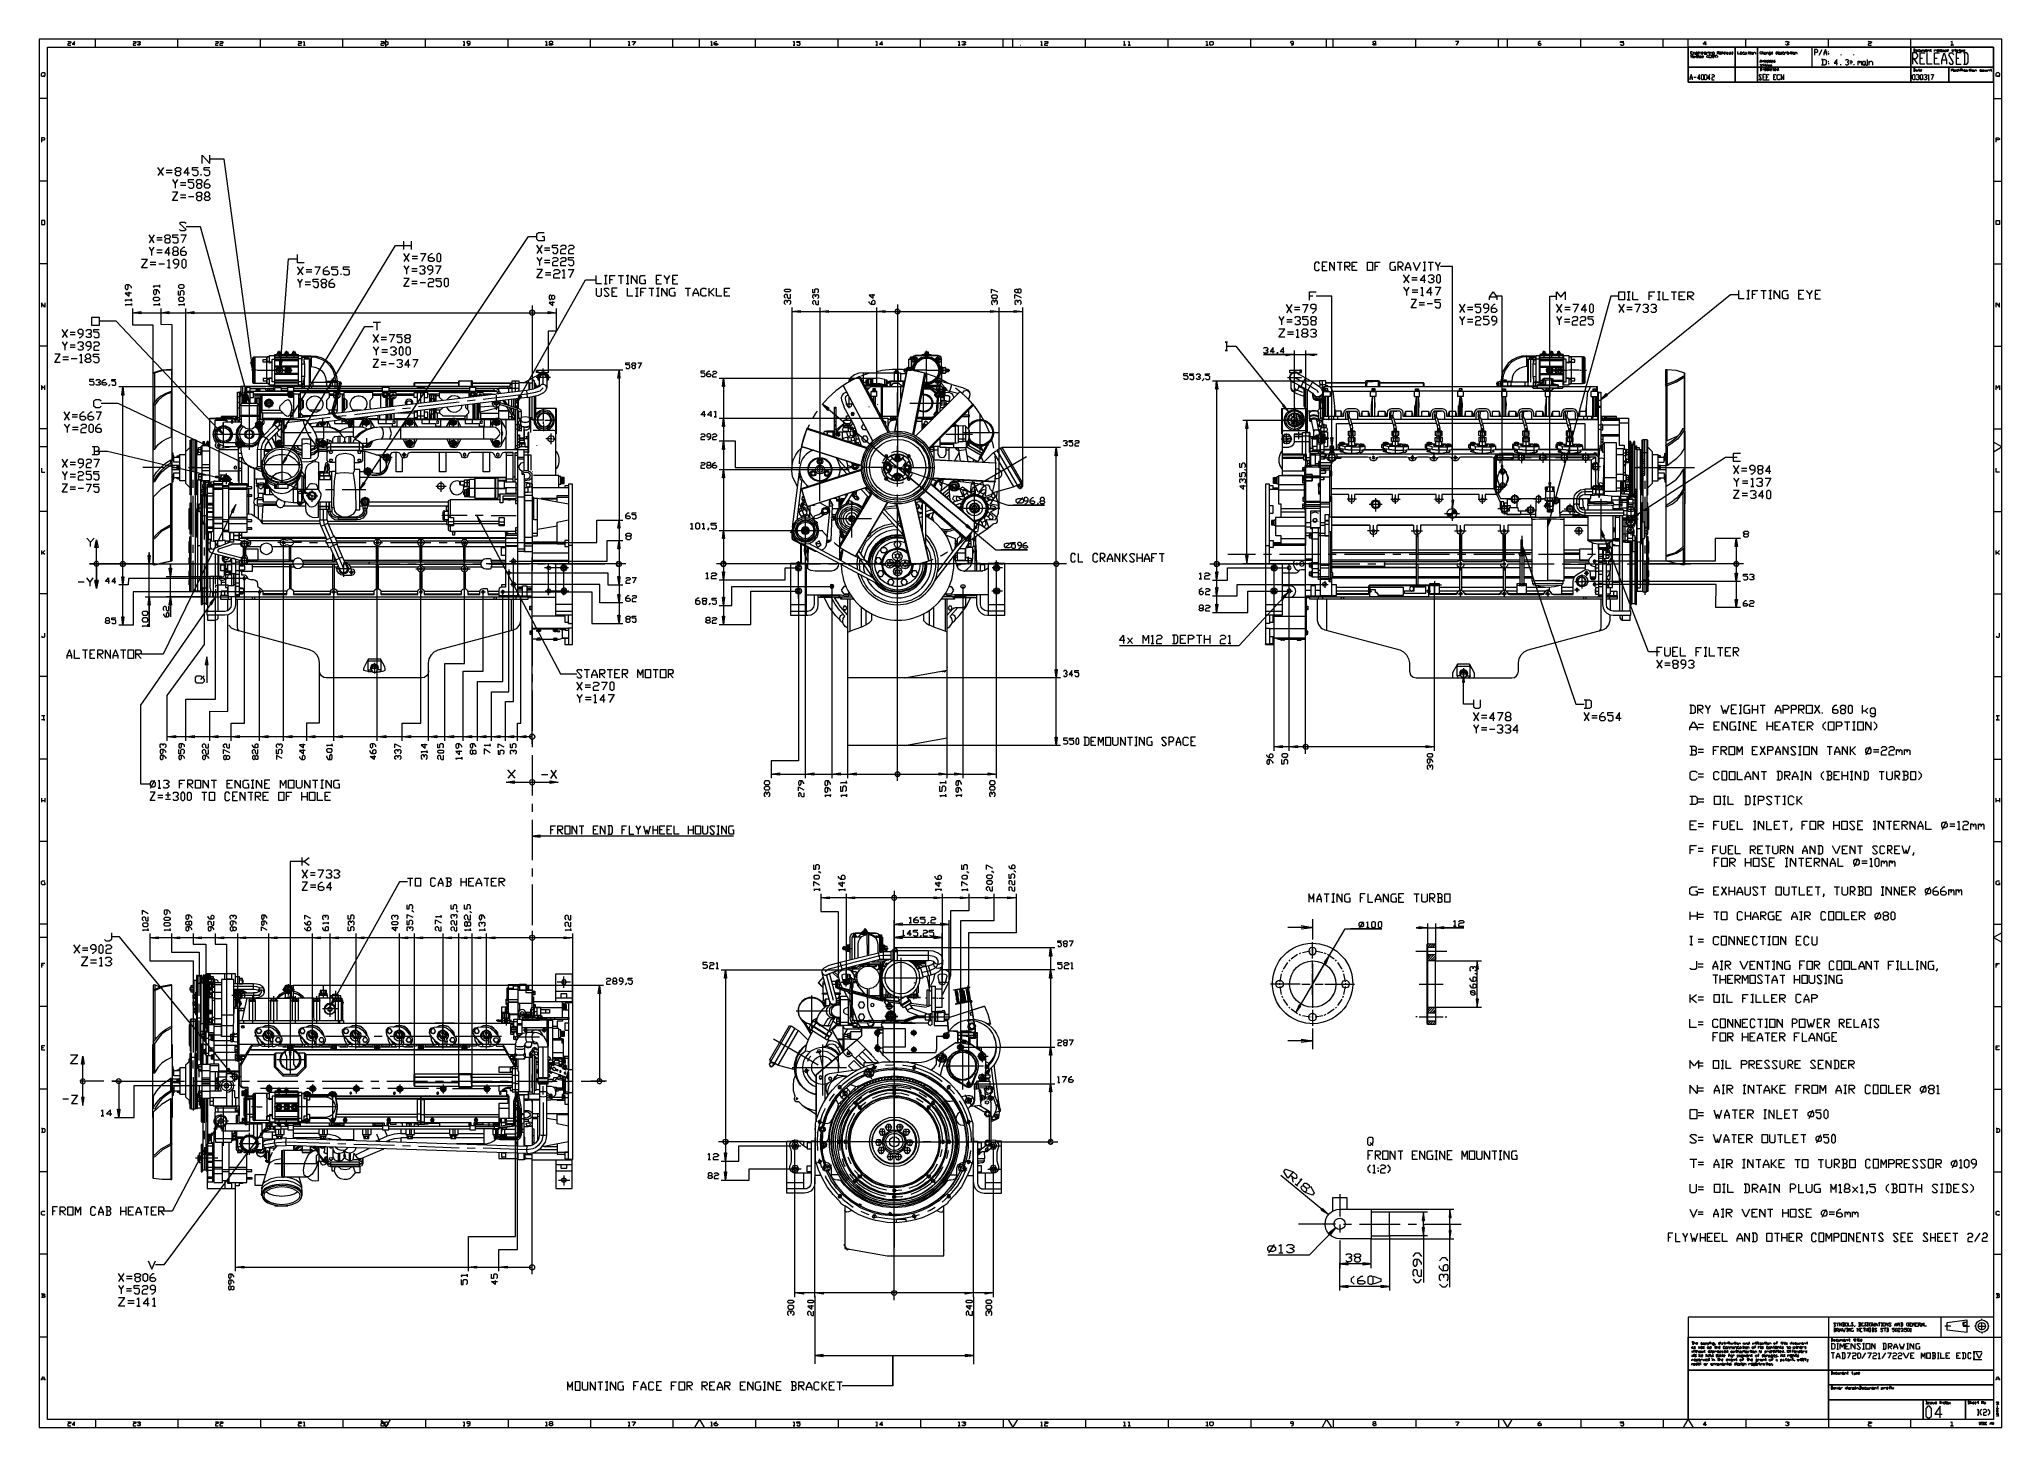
# Model space of a CAD drawing. Header units: millimetres. Extents: x 0.2 to 11.3, y 0.2 to 8.
import ezdxf

# ---------------------------------------------------------------- set-up
doc = ezdxf.new("R2010")
doc.units = ezdxf.units.MM
doc.layers.add('PDF_几何图形', color=7, linetype='Continuous')
doc.layers.add('PDF_实体填充', color=7, linetype='Continuous')

msp = doc.modelspace()

# ---------------------------------------------------------------- linework, layer by layer
at = {"layer": 'PDF_几何图形', "lineweight": 13}
for points in [[(11.268, 0.221), (11.268, 8.014), (0.25, 8.014), (0.25, 0.221)], [(11.222, 7.969), (11.222, 0.266), (0.297, 0.266), (0.297, 7.969)], [(7.743, 7.981), (7.738, 7.984), (7.738, 7.987), (7.743, 7.991), (7.752, 7.991), (7.755, 7.996), (7.755, 7.999), (7.752, 8.002), (7.743, 8.002), (7.738, 7.999), (7.738, 7.996), (7.743, 7.991), (7.752, 7.991), (7.755, 7.987), (7.755, 7.984), (7.752, 7.981)], [(11.222, 7.969), (9.508, 7.969), (9.508, 7.774), (11.222, 7.774)], [(9.772, 7.969), (9.772, 7.774)], [(9.897, 7.774), (9.897, 7.969)], [(11.222, 7.857), (9.508, 7.857)], [(9.912, 7.889), (9.912, 7.884), (9.912, 7.889), (9.917, 7.899), (9.92, 7.889), (9.92, 7.884), (9.92, 7.889)], [(9.937, 7.889), (9.937, 7.884), (9.937, 7.889), (9.942, 7.899), (9.945, 7.889), (9.945, 7.884), (9.945, 7.889)], [(9.947, 7.869), (9.945, 7.861), (9.95, 7.861)], [(10.972, 7.857), (10.972, 7.774)], [(9.585, 7.786), (9.582, 7.791), (9.582, 7.812), (9.585, 7.817), (9.59, 7.817), (9.593, 7.812), (9.593, 7.791), (9.59, 7.786)], [(9.603, 7.786), (9.6, 7.791), (9.6, 7.812), (9.603, 7.817), (9.607, 7.817), (9.612, 7.812), (9.612, 7.791), (9.607, 7.786)], [(10.773, 7.786), (10.768, 7.791), (10.768, 7.812), (10.773, 7.817), (10.777, 7.817), (10.78, 7.812), (10.78, 7.791), (10.777, 7.786)], [(0.263, 6.974), (0.282, 6.974), (0.282, 6.997), (0.263, 6.997)], [(11.255, 6.997), (11.255, 6.974), (11.237, 6.974), (11.237, 6.997)], [(1.058, 6.731), (1.067, 6.731), (1.075, 6.739), (1.075, 6.771), (1.067, 6.777), (1.058, 6.777), (1.05, 6.771), (1.05, 6.739)], [(2.49, 6.766), (2.497, 6.766), (2.505, 6.772), (2.505, 6.804), (2.497, 6.812), (2.49, 6.812), (2.482, 6.804), (2.482, 6.772)], [(7.735, 6.762), (7.735, 6.716), (7.707, 6.716), (7.707, 6.762)], [(1.063, 6.622), (1.063, 6.629), (1.058, 6.636), (1.037, 6.636), (1.032, 6.629), (1.032, 6.622), (1.037, 6.616), (1.058, 6.616)], [(2.532, 6.626), (2.54, 6.626), (2.547, 6.634), (2.547, 6.666), (2.54, 6.672), (2.532, 6.672), (2.523, 6.666), (2.523, 6.634)], [(4.467, 6.601), (4.462, 6.596), (4.44, 6.596), (4.435, 6.601), (4.435, 6.607), (4.44, 6.612), (4.462, 6.612), (4.467, 6.607)], [(8.103, 6.646), (8.112, 6.646), (8.118, 6.654), (8.118, 6.684), (8.112, 6.692), (8.103, 6.692), (8.095, 6.684), (8.095, 6.654)], [(0.925, 6.552), (0.918, 6.546), (0.897, 6.546), (0.892, 6.552), (0.892, 6.559), (0.897, 6.566), (0.918, 6.566), (0.925, 6.559)], [(1.063, 6.551), (1.063, 6.557), (1.058, 6.564), (1.037, 6.564), (1.032, 6.557), (1.032, 6.551), (1.037, 6.544), (1.058, 6.544)], [(5.63, 6.566), (5.63, 6.572), (5.625, 6.577), (5.603, 6.577), (5.597, 6.572), (5.597, 6.566), (5.603, 6.561), (5.625, 6.561)], [(8.962, 6.481), (8.968, 6.481), (8.977, 6.487), (8.977, 6.519), (8.968, 6.527), (8.962, 6.527), (8.953, 6.519), (8.953, 6.487)], [(9.15, 6.596), (9.15, 6.551), (9.118, 6.551), (9.118, 6.596)], [(0.587, 6.454), (0.587, 6.407), (0.545, 6.407), (0.545, 6.454)], [(0.82, 6.486), (0.82, 6.472), (0.773, 6.479)], [(0.978, 6.486), (0.978, 6.472), (0.933, 6.479)], [(1.118, 6.486), (1.118, 6.472), (1.072, 6.479)], [(3.032, 6.479), (3.03, 6.472), (3.025, 6.467), (3.018, 6.466), (3.01, 6.467), (3.005, 6.472), (3.003, 6.479), (3.005, 6.486), (3.01, 6.491), (3.018, 6.492), (3.025, 6.491), (3.03, 6.486), (3.032, 6.479), (3.03, 6.486), (3.032, 6.479), (3.03, 6.486), (3.025, 6.491), (3.018, 6.492), (3.01, 6.491), (3.005, 6.486), (3.003, 6.479), (3.005, 6.472), (3.01, 6.467), (3.018, 6.466), (3.025, 6.467), (3.03, 6.472)], [(3.107, 6.472), (3.107, 6.486), (3.152, 6.479)], [(4.522, 6.492), (4.522, 6.481), (4.475, 6.486)], [(4.68, 6.492), (4.68, 6.481), (4.633, 6.486)], [(4.997, 6.492), (4.997, 6.481), (4.95, 6.486)], [(5.083, 6.486), (5.08, 6.479), (5.075, 6.474), (5.068, 6.472), (5.062, 6.474), (5.057, 6.479), (5.055, 6.486), (5.057, 6.492), (5.062, 6.497), (5.068, 6.501), (5.075, 6.497), (5.08, 6.492)], [(5.083, 6.486), (5.08, 6.479), (5.075, 6.474), (5.068, 6.472), (5.062, 6.474), (5.057, 6.479), (5.055, 6.486), (5.057, 6.492), (5.062, 6.497), (5.068, 6.501), (5.075, 6.497), (5.08, 6.492)], [(5.592, 6.492), (5.638, 6.486), (5.592, 6.481)], [(5.723, 6.492), (5.77, 6.486), (5.723, 6.481)], [(2.278, 6.241), (2.285, 6.241), (2.293, 6.249), (2.293, 6.279), (2.285, 6.287), (2.278, 6.287), (2.27, 6.279), (2.27, 6.249)], [(2.318, 6.241), (2.31, 6.249), (2.31, 6.279), (2.318, 6.287), (2.325, 6.287), (2.333, 6.279), (2.333, 6.249), (2.325, 6.241)], [(1.438, 6.201), (1.45, 6.202), (1.45, 6.156)], [(1.45, 6.226), (1.453, 6.229), (1.453, 6.082), (1.45, 6.086)], [(1.455, 6.231), (1.46, 6.231), (1.46, 6.079), (1.455, 6.081)], [(1.573, 6.244), (1.703, 6.244), (1.703, 6.071), (1.573, 6.071)], [(1.61, 6.172), (1.62, 6.156), (1.61, 6.137), (1.588, 6.137), (1.578, 6.156), (1.588, 6.172)], [(1.612, 6.207), (1.603, 6.162), (1.6, 6.209)], [(1.663, 6.156), (1.66, 6.162), (1.655, 6.169), (1.648, 6.171), (1.64, 6.169), (1.635, 6.162), (1.633, 6.156), (1.635, 6.147), (1.64, 6.142), (1.648, 6.141), (1.655, 6.142), (1.66, 6.147), (1.663, 6.156), (1.662, 6.164), (1.655, 6.169), (1.648, 6.171), (1.64, 6.169), (1.633, 6.164), (1.632, 6.156), (1.633, 6.147), (1.64, 6.142), (1.648, 6.139), (1.655, 6.142), (1.662, 6.147)], [(1.67, 6.251), (1.673, 6.252), (1.673, 6.259), (1.687, 6.259), (1.687, 6.252), (1.69, 6.251), (1.67, 6.251), (1.69, 6.251)], [(1.725, 6.226), (1.725, 6.211), (1.727, 6.212), (1.727, 6.224)], [(5.137, 6.171), (5.137, 6.159)], [(5.18, 6.219), (5.177, 6.226), (5.168, 6.229), (5.162, 6.226), (5.158, 6.219), (5.162, 6.211), (5.168, 6.207), (5.177, 6.211)], [(5.172, 6.224), (5.175, 6.219), (5.172, 6.212), (5.165, 6.212), (5.162, 6.219), (5.165, 6.224)], [(5.307, 6.219), (5.303, 6.227), (5.295, 6.231), (5.287, 6.227), (5.282, 6.219), (5.287, 6.211), (5.295, 6.206), (5.303, 6.211)], [(5.305, 6.219), (5.302, 6.226), (5.295, 6.229), (5.287, 6.226), (5.285, 6.219), (5.287, 6.211), (5.295, 6.207), (5.302, 6.211)], [(5.298, 6.224), (5.302, 6.219), (5.298, 6.212), (5.292, 6.212), (5.288, 6.219), (5.292, 6.224)], [(8.747, 6.156), (8.743, 6.162), (8.738, 6.169), (8.73, 6.171), (8.723, 6.169), (8.718, 6.162), (8.715, 6.156), (8.718, 6.147), (8.723, 6.142), (8.73, 6.141), (8.738, 6.142), (8.743, 6.147), (8.747, 6.156), (8.745, 6.164), (8.738, 6.169), (8.73, 6.171), (8.723, 6.169), (8.717, 6.164), (8.715, 6.156), (8.717, 6.147), (8.723, 6.142), (8.73, 6.139), (8.738, 6.142), (8.745, 6.147)], [(8.768, 6.137), (8.758, 6.156), (8.768, 6.172), (8.79, 6.172), (8.8, 6.156), (8.79, 6.137)], [(8.925, 6.082), (8.923, 6.081), (8.923, 6.231), (8.925, 6.229)], [(0.713, 6.017), (0.72, 6.064), (0.725, 6.017)], [(1.657, 6.151), (1.657, 6.161), (1.648, 6.166), (1.638, 6.161), (1.638, 6.151), (1.648, 6.144)], [(1.645, 6.062), (1.678, 6.062), (1.678, 6.037), (1.645, 6.037)], [(1.725, 6.099), (1.725, 6.086), (1.727, 6.087), (1.727, 6.097)], [(1.735, 6.089), (1.733, 6.082), (1.735, 6.089), (1.738, 6.112), (1.738, 6.089)], [(2.177, 6.062), (2.212, 6.062), (2.212, 6.037), (2.177, 6.037)], [(2.357, 6.086), (2.603, 6.086)], [(2.7, 6.062), (2.7, 6.037), (2.667, 6.037), (2.667, 6.062)], [(3.498, 6.111), (3.505, 6.157), (3.51, 6.111)], [(4.098, 6.064), (4.087, 6.064), (4.092, 6.111)], [(4.763, 6.071), (4.928, 5.759), (4.93, 5.759)], [(4.897, 6.102), (4.898, 6.104), (4.898, 6.074), (4.893, 6.074), (4.893, 6.101)], [(4.905, 6.106), (4.915, 6.107), (4.915, 6.079), (4.905, 6.077)], [(5.047, 6.086), (5.047, 6.084)], [(5.057, 6.151), (5.06, 6.144), (5.067, 6.144), (5.06, 6.144), (5.057, 6.151), (5.06, 6.157), (5.067, 6.157), (5.06, 6.157)], [(5.067, 6.157), (5.072, 6.151), (5.067, 6.144), (5.072, 6.151)], [(5.075, 6.086), (5.075, 6.084)], [(5.115, 6.146), (5.115, 6.144)], [(5.307, 6.092), (5.303, 6.084), (5.295, 6.081), (5.287, 6.084), (5.282, 6.092), (5.287, 6.101), (5.295, 6.104), (5.303, 6.101)], [(5.305, 6.092), (5.302, 6.086), (5.295, 6.082), (5.287, 6.086), (5.285, 6.092), (5.287, 6.099), (5.295, 6.102), (5.302, 6.099)], [(5.298, 6.097), (5.302, 6.092), (5.298, 6.087), (5.292, 6.087), (5.288, 6.092), (5.292, 6.097)], [(5.355, 6.162), (5.355, 6.147), (5.357, 6.151), (5.357, 6.161)], [(6.867, 6.049), (6.855, 6.049), (6.86, 6.096)], [(7.287, 6.091), (7.277, 6.101), (7.272, 6.114), (7.275, 6.127), (7.285, 6.137), (7.298, 6.142), (7.312, 6.139), (7.398, 6.092), (7.373, 6.044)], [(7.698, 6.086), (7.473, 6.086)], [(8.022, 6.086), (7.775, 6.086)], [(8.778, 6.057), (8.778, 6.069), (8.66, 6.069), (8.66, 6.057)], [(8.74, 6.161), (8.73, 6.166), (8.722, 6.161), (8.722, 6.151), (8.73, 6.144), (8.74, 6.151)], [(0.898, 5.714), (0.917, 5.739), (0.938, 5.757), (0.965, 5.772), (0.993, 5.782), (0.993, 6.031), (0.965, 6.021), (0.94, 6.006), (0.918, 5.986), (0.898, 5.962)], [(1.383, 5.971), (1.475, 5.971), (1.478, 5.956), (1.38, 5.956)], [(1.412, 6.012), (1.43, 5.971), (1.423, 6.016)], [(1.468, 6.046), (1.488, 6.046), (1.488, 6.039), (1.468, 6.039)], [(1.547, 5.984), (1.553, 5.972), (1.547, 5.959), (1.533, 5.959), (1.525, 5.972), (1.533, 5.984)], [(1.542, 6.054), (1.55, 6.056), (1.55, 6.042), (1.542, 6.044)], [(1.567, 6.057), (1.565, 6.057), (1.563, 6.056), (1.563, 6.054), (1.568, 6.056)], [(1.572, 6.059), (1.608, 6.059), (1.608, 6.039), (1.572, 6.039)], [(1.675, 6.021), (1.67, 6.031), (1.662, 6.034), (1.653, 6.031), (1.65, 6.021), (1.653, 6.012), (1.662, 6.009), (1.67, 6.012)], [(1.67, 6.021), (1.667, 6.014), (1.658, 6.014), (1.653, 6.021), (1.658, 6.029), (1.667, 6.029)], [(1.937, 6.006), (1.927, 5.997), (1.912, 5.997), (1.903, 6.006), (1.903, 6.031), (1.937, 6.031)], [(1.928, 6.014), (1.927, 6.021), (1.92, 6.022), (1.913, 6.021), (1.91, 6.014), (1.913, 6.007), (1.92, 6.004), (1.927, 6.007)], [(2.207, 6.021), (2.203, 6.031), (2.193, 6.034), (2.185, 6.031), (2.182, 6.021), (2.185, 6.012), (2.193, 6.009), (2.203, 6.012)], [(2.198, 6.029), (2.202, 6.021), (2.198, 6.014), (2.19, 6.014), (2.185, 6.021), (2.19, 6.029)], [(2.245, 6.014), (2.243, 6.021), (2.237, 6.022), (2.23, 6.021), (2.227, 6.014), (2.23, 6.007), (2.237, 6.004), (2.243, 6.007)], [(2.695, 6.021), (2.692, 6.012), (2.683, 6.009), (2.675, 6.012), (2.67, 6.021), (2.675, 6.031), (2.683, 6.034), (2.692, 6.031)], [(2.687, 6.029), (2.692, 6.021), (2.687, 6.014), (2.678, 6.014), (2.675, 6.021), (2.678, 6.029)], [(2.957, 6.011), (2.928, 5.972), (2.947, 6.016)], [(4.685, 5.941), (4.645, 5.966), (4.677, 5.931)], [(4.907, 5.951), (4.91, 5.951)], [(4.92, 6.037), (4.95, 6.037), (4.95, 6.039), (4.95, 6.009), (4.92, 6.009)], [(5.293, 6.002), (5.285, 6.006), (5.28, 6.012), (5.278, 6.021), (5.282, 6.029), (5.278, 6.021), (5.28, 6.012), (5.285, 6.006)], [(5.312, 6.019), (5.31, 6.027), (5.303, 6.032), (5.295, 6.036), (5.288, 6.032), (5.282, 6.027), (5.28, 6.019), (5.282, 6.011), (5.288, 6.006), (5.295, 6.004), (5.303, 6.006), (5.31, 6.011)], [(5.312, 6.019), (5.31, 6.011), (5.303, 6.006), (5.295, 6.004), (5.288, 6.006), (5.282, 6.011), (5.28, 6.019), (5.282, 6.027), (5.288, 6.032), (5.295, 6.036), (5.303, 6.032), (5.31, 6.027)], [(5.337, 6.049), (5.335, 6.054), (5.33, 6.056), (5.325, 6.054), (5.323, 6.049), (5.325, 6.044), (5.33, 6.042), (5.335, 6.044)], [(7.23, 5.956), (7.263, 5.922), (7.238, 5.962)], [(7.498, 6.037), (7.498, 6.009), (7.46, 6.009), (7.46, 6.037)], [(7.755, 6.037), (7.755, 6.009), (7.725, 6.009), (7.725, 6.037)], [(7.728, 5.957), (7.728, 5.896), (7.73, 5.896), (7.73, 5.957)], [(7.975, 5.957), (7.975, 5.896), (7.973, 5.896), (7.973, 5.957)], [(8.22, 5.957), (8.22, 5.896), (8.218, 5.896), (8.218, 5.957)], [(8.49, 6.009), (8.49, 6.037), (8.46, 6.037), (8.46, 6.009)], [(8.465, 5.957), (8.465, 5.896), (8.463, 5.896), (8.463, 5.957)], [(8.733, 6.009), (8.733, 6.037), (8.705, 6.037), (8.705, 6.009)], [(9, 6.037), (8.962, 6.037), (8.962, 6.009), (9, 6.009)], [(9.048, 6.026), (9.017, 5.992), (9.055, 6.016)], [(0.537, 5.807), (0.53, 5.814), (0.53, 5.846), (0.537, 5.854), (0.545, 5.854), (0.553, 5.846), (0.553, 5.814), (0.545, 5.807)], [(1.38, 5.904), (1.48, 5.904), (1.48, 5.897), (1.38, 5.897)], [(1.5, 5.852), (1.498, 5.859), (1.493, 5.866), (1.485, 5.867), (1.477, 5.866), (1.472, 5.859), (1.47, 5.852), (1.472, 5.844), (1.477, 5.837), (1.485, 5.836), (1.493, 5.837), (1.498, 5.844)], [(1.49, 5.861), (1.48, 5.861), (1.475, 5.852), (1.48, 5.842), (1.49, 5.842), (1.495, 5.852)], [(1.515, 5.864), (1.513, 5.869), (1.508, 5.872), (1.503, 5.869), (1.5, 5.864), (1.503, 5.859), (1.508, 5.857), (1.513, 5.859)], [(1.61, 5.734), (1.61, 5.874), (1.618, 5.879), (1.618, 5.729)], [(1.628, 5.847), (1.61, 5.804), (1.64, 5.841)], [(1.998, 5.881), (1.977, 5.882), (1.97, 5.864), (1.988, 5.851), (1.997, 5.847), (2.005, 5.849), (2.012, 5.854), (2.015, 5.862), (2.013, 5.872), (2.007, 5.877)], [(2.003, 5.874), (1.992, 5.874), (1.987, 5.864), (1.992, 5.856), (2.003, 5.856), (2.008, 5.864)], [(2.005, 5.864), (2.003, 5.869), (1.997, 5.872), (1.992, 5.869), (1.99, 5.864), (1.992, 5.859), (1.997, 5.857), (2.003, 5.859)], [(2.093, 5.876), (2.1, 5.864), (2.093, 5.852), (2.08, 5.852), (2.072, 5.864), (2.08, 5.876)], [(2.093, 5.864), (2.092, 5.869), (2.087, 5.872), (2.082, 5.869), (2.078, 5.864), (2.082, 5.859), (2.087, 5.857), (2.092, 5.859)], [(2.25, 5.864), (2.247, 5.869), (2.242, 5.872), (2.237, 5.869), (2.235, 5.864), (2.237, 5.859), (2.242, 5.857), (2.247, 5.859)], [(2.337, 5.876), (2.345, 5.864), (2.337, 5.852), (2.323, 5.852), (2.317, 5.864), (2.323, 5.876)], [(2.338, 5.864), (2.335, 5.869), (2.33, 5.872), (2.325, 5.869), (2.323, 5.864), (2.325, 5.859), (2.33, 5.857), (2.335, 5.859)], [(2.493, 5.864), (2.492, 5.869), (2.487, 5.872), (2.482, 5.869), (2.48, 5.864), (2.482, 5.859), (2.487, 5.857), (2.492, 5.859)], [(2.582, 5.876), (2.588, 5.864), (2.582, 5.852), (2.567, 5.852), (2.56, 5.864), (2.567, 5.876)], [(2.582, 5.864), (2.58, 5.869), (2.575, 5.872), (2.568, 5.869), (2.567, 5.864), (2.568, 5.859), (2.575, 5.857), (2.58, 5.859)], [(2.738, 5.864), (2.737, 5.869), (2.732, 5.872), (2.727, 5.869), (2.723, 5.864), (2.727, 5.859), (2.732, 5.857), (2.737, 5.859)], [(2.825, 5.876), (2.812, 5.876), (2.805, 5.864), (2.812, 5.852), (2.825, 5.852), (2.832, 5.864)], [(2.827, 5.864), (2.823, 5.869), (2.818, 5.872), (2.813, 5.869), (2.812, 5.864), (2.813, 5.859), (2.818, 5.857), (2.823, 5.859)], [(2.935, 5.852), (2.935, 5.821), (2.947, 5.821), (2.947, 5.852)], [(4.098, 5.841), (4.087, 5.841), (4.092, 5.887)], [(4.825, 5.911), (4.823, 5.917), (4.817, 5.919), (4.81, 5.917), (4.808, 5.911), (4.81, 5.904), (4.817, 5.902), (4.823, 5.904)], [(5.237, 5.861), (5.235, 5.867), (5.228, 5.871), (5.222, 5.867), (5.218, 5.861), (5.222, 5.854), (5.228, 5.851), (5.235, 5.854)], [(5.393, 5.844), (5.393, 5.747), (5.412, 5.751), (5.412, 5.841)], [(7.037, 5.831), (7.03, 5.876), (7.023, 5.831)], [(7.268, 5.886), (7.268, 5.889), (7.265, 5.891), (7.263, 5.889), (7.262, 5.886), (7.265, 5.882), (7.268, 5.884)], [(7.273, 5.897), (7.272, 5.901), (7.27, 5.902), (7.267, 5.901), (7.267, 5.896), (7.27, 5.894)], [(7.278, 5.851), (7.277, 5.852), (7.275, 5.854), (7.272, 5.852), (7.27, 5.851), (7.272, 5.847), (7.275, 5.846), (7.277, 5.847)], [(7.283, 5.906), (7.282, 5.909), (7.277, 5.909), (7.275, 5.906), (7.277, 5.904), (7.278, 5.902), (7.282, 5.904)], [(7.283, 5.882), (7.282, 5.884), (7.278, 5.886), (7.277, 5.884), (7.275, 5.882), (7.277, 5.879), (7.282, 5.879)], [(7.283, 5.871), (7.282, 5.874), (7.277, 5.874), (7.275, 5.871), (7.277, 5.867), (7.282, 5.867)], [(7.287, 5.891), (7.287, 5.894), (7.283, 5.896), (7.282, 5.894), (7.28, 5.891), (7.283, 5.887), (7.287, 5.889)], [(7.287, 5.861), (7.287, 5.864), (7.283, 5.866), (7.282, 5.864), (7.28, 5.861), (7.283, 5.857), (7.287, 5.859)], [(7.297, 5.887), (7.288, 5.871), (7.307, 5.871)], [(7.297, 5.909), (7.295, 5.911), (7.293, 5.912), (7.29, 5.911), (7.29, 5.906), (7.295, 5.906)], [(7.297, 5.896), (7.295, 5.897), (7.293, 5.899), (7.29, 5.897), (7.29, 5.892), (7.293, 5.891), (7.295, 5.892)], [(7.31, 5.906), (7.31, 5.909), (7.305, 5.909), (7.303, 5.906), (7.307, 5.902), (7.31, 5.904)], [(7.31, 5.891), (7.31, 5.894), (7.307, 5.896), (7.305, 5.894), (7.303, 5.891), (7.307, 5.887), (7.31, 5.889)], [(7.315, 5.882), (7.315, 5.884), (7.312, 5.886), (7.308, 5.884), (7.308, 5.879), (7.315, 5.879)], [(7.325, 5.897), (7.323, 5.901), (7.322, 5.902), (7.318, 5.901), (7.317, 5.897), (7.318, 5.896), (7.322, 5.894)], [(7.325, 5.861), (7.322, 5.864), (7.318, 5.862), (7.317, 5.861), (7.318, 5.857), (7.322, 5.856), (7.323, 5.857)], [(7.33, 5.886), (7.328, 5.889), (7.325, 5.891), (7.323, 5.889), (7.322, 5.886), (7.325, 5.882), (7.328, 5.884)], [(7.33, 5.872), (7.328, 5.876), (7.325, 5.877), (7.323, 5.876), (7.322, 5.872), (7.325, 5.869), (7.328, 5.871)], [(7.45, 5.869), (7.452, 5.866)], [(7.605, 5.897), (7.6, 5.904), (7.595, 5.897), (7.6, 5.902)], [(7.85, 5.897), (7.845, 5.902), (7.838, 5.897), (7.845, 5.904)], [(8.095, 5.897), (8.088, 5.904), (8.083, 5.897), (8.088, 5.902)], [(8.34, 5.897), (8.333, 5.904), (8.328, 5.897), (8.333, 5.902)], [(8.583, 5.897), (8.578, 5.904), (8.573, 5.897), (8.578, 5.902)], [(8.828, 5.897), (8.823, 5.904), (8.818, 5.897), (8.823, 5.902)], [(9.028, 5.852), (9.017, 5.852), (9.017, 5.821), (9.028, 5.821)], [(1.097, 5.764), (1.103, 5.764), (1.103, 5.457), (1.097, 5.457)], [(1.16, 5.689), (1.16, 5.729), (1.162, 5.731), (1.162, 5.686)], [(1.248, 5.826), (1.257, 5.834), (1.283, 5.796)], [(1.265, 5.734), (1.263, 5.739), (1.258, 5.741), (1.253, 5.739), (1.25, 5.734), (1.253, 5.729), (1.258, 5.726), (1.263, 5.729)], [(1.392, 5.741), (1.39, 5.731), (1.383, 5.724), (1.373, 5.721), (1.365, 5.724), (1.357, 5.731), (1.355, 5.741), (1.357, 5.749), (1.365, 5.756), (1.373, 5.759), (1.383, 5.756), (1.39, 5.749)], [(1.39, 5.741), (1.387, 5.747), (1.382, 5.754), (1.373, 5.756), (1.365, 5.754), (1.36, 5.747), (1.358, 5.741), (1.36, 5.732), (1.365, 5.726), (1.373, 5.724), (1.382, 5.726), (1.387, 5.732)], [(1.378, 5.749), (1.368, 5.749), (1.363, 5.741), (1.368, 5.731), (1.378, 5.731), (1.385, 5.741)], [(1.45, 5.796), (1.447, 5.806), (1.44, 5.814), (1.43, 5.816), (1.418, 5.814), (1.412, 5.806), (1.408, 5.796), (1.412, 5.786), (1.418, 5.777), (1.43, 5.776), (1.44, 5.777), (1.447, 5.786)], [(1.608, 5.746), (1.607, 5.751), (1.6, 5.752), (1.595, 5.751), (1.593, 5.746), (1.595, 5.741), (1.6, 5.739), (1.607, 5.741)], [(1.772, 5.661), (1.748, 5.659), (1.727, 5.661), (1.727, 5.771), (1.772, 5.771)], [(1.805, 5.749), (1.805, 5.772), (1.807, 5.772), (1.807, 5.751)], [(1.82, 5.729), (1.805, 5.749), (1.807, 5.751)], [(1.858, 5.746), (1.852, 5.734), (1.838, 5.734), (1.832, 5.746), (1.838, 5.757), (1.852, 5.757)], [(1.852, 5.746), (1.85, 5.751), (1.845, 5.752), (1.84, 5.751), (1.837, 5.746), (1.84, 5.741), (1.845, 5.739), (1.85, 5.741)], [(2.348, 5.746), (2.345, 5.737), (2.338, 5.731), (2.33, 5.727), (2.322, 5.731), (2.315, 5.737), (2.313, 5.746), (2.315, 5.754), (2.322, 5.761), (2.33, 5.764), (2.338, 5.761), (2.345, 5.754)], [(2.337, 5.757), (2.345, 5.746), (2.337, 5.734), (2.323, 5.734), (2.317, 5.746), (2.323, 5.757)], [(2.338, 5.746), (2.335, 5.751), (2.33, 5.752), (2.325, 5.751), (2.323, 5.746), (2.325, 5.741), (2.33, 5.739), (2.335, 5.741)], [(2.583, 5.757), (2.57, 5.757), (2.563, 5.746), (2.57, 5.734), (2.583, 5.734), (2.592, 5.746)], [(2.585, 5.746), (2.582, 5.751), (2.577, 5.752), (2.572, 5.751), (2.57, 5.746), (2.572, 5.741), (2.577, 5.739), (2.582, 5.741)], [(2.837, 5.746), (2.833, 5.737), (2.827, 5.731), (2.818, 5.727), (2.81, 5.731), (2.803, 5.737), (2.802, 5.746), (2.803, 5.754), (2.81, 5.761), (2.818, 5.764), (2.827, 5.761), (2.833, 5.754)], [(2.825, 5.757), (2.812, 5.757), (2.805, 5.746), (2.812, 5.734), (2.825, 5.734), (2.832, 5.746)], [(2.827, 5.746), (2.823, 5.751), (2.818, 5.752), (2.813, 5.751), (2.812, 5.746), (2.813, 5.741), (2.818, 5.739), (2.823, 5.741)], [(3.142, 5.771), (3.14, 5.761), (3.133, 5.756), (3.123, 5.752), (3.115, 5.756), (3.108, 5.761), (3.107, 5.771), (3.108, 5.779), (3.115, 5.786), (3.123, 5.789), (3.133, 5.786), (3.14, 5.779)], [(4.098, 5.712), (4.087, 5.712), (4.092, 5.759)], [(4.747, 5.796), (4.743, 5.802), (4.737, 5.806), (4.73, 5.802), (4.727, 5.796), (4.73, 5.789), (4.737, 5.786), (4.743, 5.789)], [(4.747, 5.796), (4.743, 5.802), (4.737, 5.806), (4.73, 5.802), (4.727, 5.796), (4.73, 5.789), (4.737, 5.786), (4.743, 5.789)], [(4.74, 5.801), (4.742, 5.796), (4.74, 5.791), (4.733, 5.791), (4.732, 5.796), (4.733, 5.801)], [(4.895, 5.786), (4.877, 5.786), (4.867, 5.769), (4.877, 5.754), (4.895, 5.754), (4.903, 5.769)], [(7.448, 5.834), (7.478, 5.834), (7.482, 5.824), (7.478, 5.812), (7.448, 5.812), (7.445, 5.824)], [(7.517, 5.722), (7.497, 5.722), (7.498, 5.732), (7.515, 5.732)], [(7.513, 5.779), (7.507, 5.732), (7.502, 5.779)], [(7.578, 5.749), (7.578, 5.739), (7.572, 5.737), (7.572, 5.746)], [(7.638, 5.757), (7.638, 5.779), (7.628, 5.776), (7.628, 5.756)], [(7.817, 5.737), (7.802, 5.737), (7.802, 5.746), (7.817, 5.746), (7.823, 5.749), (7.823, 5.739)], [(7.923, 5.742), (7.93, 5.739), (7.93, 5.731), (7.923, 5.729), (7.91, 5.729), (7.903, 5.731), (7.903, 5.739), (7.91, 5.742)], [(8.033, 5.739), (8.038, 5.736), (8.04, 5.741)], [(8.06, 5.737), (8.047, 5.737), (8.047, 5.746), (8.06, 5.746), (8.068, 5.749), (8.068, 5.739)], [(8.278, 5.739), (8.283, 5.736), (8.285, 5.741)], [(8.522, 5.739), (8.528, 5.736), (8.53, 5.741)], [(8.55, 5.737), (8.557, 5.739), (8.557, 5.749), (8.55, 5.751), (8.537, 5.751), (8.53, 5.749), (8.537, 5.746), (8.537, 5.737)], [(8.767, 5.739), (8.773, 5.736), (8.775, 5.741)], [(8.803, 5.711), (8.803, 5.729), (8.773, 5.736), (8.773, 5.717)], [(8.882, 5.739), (8.888, 5.737), (8.902, 5.737), (8.91, 5.739), (8.91, 5.731), (8.902, 5.729), (8.888, 5.729), (8.882, 5.731)], [(9.025, 5.706), (9.025, 5.731)], [(9.105, 5.749), (9.037, 5.749), (9.037, 5.477), (9.105, 5.477)], [(9.208, 5.757), (9.203, 5.757), (9.203, 5.441), (9.208, 5.441)], [(9.282, 5.764), (9.277, 5.764), (9.277, 5.457), (9.282, 5.457)], [(1.157, 5.694), (1.157, 5.681)], [(1.725, 5.626), (1.722, 5.646), (1.715, 5.666), (1.703, 5.682), (1.688, 5.696), (1.672, 5.707), (1.653, 5.716), (1.612, 5.722), (1.572, 5.716), (1.553, 5.707), (1.537, 5.696), (1.522, 5.682), (1.51, 5.666), (1.503, 5.646), (1.5, 5.626), (1.503, 5.606), (1.51, 5.586), (1.522, 5.569), (1.537, 5.554), (1.553, 5.542), (1.572, 5.534), (1.612, 5.527), (1.653, 5.534), (1.672, 5.542), (1.688, 5.554), (1.703, 5.569), (1.715, 5.586), (1.722, 5.606)], [(1.713, 5.626), (1.71, 5.644), (1.705, 5.661), (1.695, 5.676), (1.682, 5.689), (1.648, 5.707), (1.612, 5.712), (1.577, 5.707), (1.543, 5.689), (1.53, 5.676), (1.52, 5.661), (1.513, 5.644), (1.512, 5.626), (1.513, 5.607), (1.52, 5.589), (1.53, 5.574), (1.543, 5.561), (1.577, 5.544), (1.612, 5.537), (1.648, 5.544), (1.682, 5.561), (1.695, 5.574), (1.705, 5.589), (1.71, 5.607)], [(1.63, 5.666), (1.612, 5.624), (1.64, 5.661)], [(1.898, 5.696), (1.893, 5.701), (1.882, 5.701), (1.877, 5.696), (1.882, 5.691), (1.893, 5.691)], [(1.898, 5.651), (1.893, 5.656), (1.882, 5.656), (1.877, 5.651), (1.882, 5.646), (1.893, 5.646)], [(2.057, 5.696), (2.053, 5.701), (2.04, 5.701), (2.037, 5.696), (2.04, 5.691), (2.053, 5.691)], [(2.057, 5.651), (2.053, 5.656), (2.04, 5.656), (2.037, 5.651), (2.04, 5.646), (2.053, 5.646)], [(2.208, 5.674), (2.197, 5.674), (2.192, 5.666), (2.197, 5.656), (2.208, 5.656), (2.213, 5.666)], [(2.307, 5.682), (2.305, 5.687), (2.298, 5.691), (2.293, 5.687), (2.29, 5.682), (2.293, 5.676), (2.298, 5.674), (2.305, 5.676)], [(2.307, 5.682), (2.303, 5.687), (2.298, 5.689), (2.293, 5.687), (2.292, 5.682), (2.293, 5.677), (2.298, 5.674), (2.303, 5.677)], [(2.647, 5.682), (2.643, 5.687), (2.638, 5.691), (2.632, 5.687), (2.63, 5.682), (2.632, 5.676), (2.638, 5.674), (2.643, 5.676)], [(2.645, 5.682), (2.643, 5.687), (2.638, 5.689), (2.633, 5.687), (2.63, 5.682), (2.633, 5.677), (2.638, 5.674), (2.643, 5.677)], [(2.833, 5.682), (2.832, 5.687), (2.825, 5.691), (2.818, 5.687), (2.817, 5.682), (2.818, 5.676), (2.825, 5.674), (2.832, 5.676)], [(2.832, 5.682), (2.83, 5.687), (2.825, 5.689), (2.82, 5.687), (2.818, 5.682), (2.82, 5.677), (2.825, 5.674), (2.83, 5.677)], [(4.638, 5.652), (4.643, 5.644), (4.638, 5.634), (4.628, 5.634), (4.622, 5.644), (4.628, 5.652)], [(4.84, 5.614), (4.835, 5.624), (4.825, 5.624), (4.818, 5.614), (4.825, 5.604), (4.835, 5.604)], [(5.03, 5.631), (4.983, 5.639), (5.025, 5.619)], [(5.013, 5.674), (5.012, 5.679), (5.005, 5.682), (5, 5.679), (4.997, 5.674), (5, 5.667), (5.005, 5.666), (5.012, 5.667)], [(5.013, 5.674), (5.01, 5.679), (5.005, 5.681), (5, 5.679), (4.998, 5.674), (5, 5.669), (5.005, 5.666), (5.01, 5.669)], [(5.03, 5.611), (5.028, 5.619), (5.023, 5.624), (5.015, 5.626), (5.007, 5.624), (5.002, 5.619), (5, 5.611), (5.002, 5.602), (5.007, 5.597), (5.015, 5.594), (5.023, 5.597), (5.028, 5.602)], [(5.025, 5.616), (5.015, 5.621), (5.005, 5.616), (5.005, 5.606), (5.015, 5.599), (5.025, 5.606)], [(5.085, 5.664), (5.082, 5.672), (5.077, 5.677), (5.068, 5.681), (5.062, 5.677), (5.055, 5.672), (5.053, 5.664), (5.055, 5.656), (5.062, 5.651), (5.068, 5.649), (5.077, 5.651), (5.082, 5.656)], [(5.078, 5.669), (5.068, 5.676), (5.06, 5.669), (5.06, 5.659), (5.068, 5.654), (5.078, 5.659)], [(5.138, 5.611), (5.137, 5.619), (5.13, 5.624), (5.122, 5.626), (5.115, 5.624), (5.108, 5.619), (5.107, 5.611), (5.108, 5.602), (5.115, 5.597), (5.122, 5.594), (5.13, 5.597), (5.137, 5.602)], [(5.132, 5.606), (5.122, 5.599), (5.113, 5.606), (5.113, 5.616), (5.122, 5.621), (5.132, 5.616)], [(5.14, 5.674), (5.138, 5.679), (5.132, 5.682), (5.127, 5.679), (5.123, 5.674), (5.127, 5.667), (5.132, 5.666), (5.138, 5.667)], [(5.14, 5.674), (5.137, 5.679), (5.132, 5.681), (5.127, 5.679), (5.125, 5.674), (5.127, 5.669), (5.132, 5.666), (5.137, 5.669)], [(5.62, 5.636), (5.62, 5.634), (5.268, 5.654)], [(5.953, 5.676), (5.96, 5.722), (5.965, 5.676)], [(7.517, 5.649), (7.497, 5.649), (7.487, 5.666), (7.497, 5.684), (7.517, 5.684), (7.527, 5.666)], [(7.518, 5.686), (7.495, 5.686), (7.495, 5.696), (7.518, 5.696)], [(7.54, 5.662), (7.538, 5.662), (7.538, 5.671), (7.54, 5.671)], [(7.618, 5.707), (7.58, 5.711)], [(7.748, 5.666), (7.747, 5.671), (7.74, 5.674), (7.735, 5.671), (7.733, 5.666), (7.735, 5.661), (7.74, 5.659), (7.747, 5.661)], [(7.863, 5.707), (7.825, 5.711)], [(7.967, 5.666), (7.965, 5.671), (7.96, 5.674), (7.953, 5.671), (7.952, 5.666), (7.953, 5.661), (7.96, 5.659), (7.965, 5.661)], [(8.052, 5.706), (8.058, 5.707)], [(8.108, 5.707), (8.068, 5.711)], [(8.087, 5.666), (8.085, 5.671), (8.08, 5.674), (8.075, 5.671), (8.072, 5.666), (8.075, 5.661), (8.08, 5.659), (8.085, 5.661)], [(8.155, 5.707), (8.108, 5.707), (8.108, 5.726), (8.155, 5.726)], [(8.208, 5.666), (8.205, 5.671), (8.2, 5.674), (8.195, 5.671), (8.193, 5.666), (8.195, 5.661), (8.2, 5.659), (8.205, 5.661)], [(8.302, 5.707), (8.295, 5.706), (8.302, 5.706), (8.302, 5.702), (8.292, 5.704), (8.295, 5.706)], [(8.4, 5.707), (8.353, 5.707), (8.353, 5.726), (8.4, 5.726)], [(8.457, 5.621), (8.463, 5.574), (8.468, 5.621)], [(8.525, 5.682), (8.468, 5.682), (8.497, 5.684)], [(8.537, 5.704), (8.54, 5.706), (8.547, 5.706), (8.547, 5.702)], [(8.842, 5.707), (8.803, 5.711)], [(8.98, 5.631), (8.972, 5.616), (8.98, 5.601), (8.997, 5.601), (9.005, 5.616), (8.997, 5.631)], [(9.03, 5.519), (9.017, 5.524), (9.002, 5.521), (9.008, 5.661), (9.022, 5.664), (9.035, 5.661)], [(9.24, 5.712), (9.24, 5.266), (9.222, 5.266), (9.222, 5.712), (9.24, 5.712), (9.245, 5.712), (9.245, 5.486), (9.24, 5.486)], [(1.16, 5.536), (1.162, 5.534), (1.162, 5.579), (1.16, 5.577)], [(1.243, 5.564), (1.288, 5.547), (1.242, 5.552)], [(1.308, 5.542), (1.307, 5.549), (1.3, 5.551), (1.293, 5.549), (1.29, 5.542), (1.293, 5.536), (1.3, 5.532), (1.307, 5.536)], [(1.315, 5.521), (1.415, 5.521), (1.415, 5.246), (1.315, 5.246)], [(1.358, 5.609), (1.357, 5.614), (1.352, 5.617), (1.347, 5.614), (1.343, 5.609), (1.347, 5.604), (1.352, 5.602), (1.357, 5.604)], [(1.745, 5.417), (1.76, 5.399), (1.768, 5.392), (1.778, 5.389), (1.79, 5.391), (1.8, 5.396), (1.815, 5.412), (1.827, 5.432), (1.833, 5.454), (1.832, 5.464), (1.827, 5.472), (1.815, 5.494), (1.812, 5.506), (1.807, 5.514), (1.798, 5.517), (1.785, 5.519), (1.773, 5.519), (1.765, 5.514), (1.76, 5.504), (1.752, 5.497), (1.74, 5.477), (1.73, 5.457), (1.733, 5.436)], [(2.08, 5.521), (2.05, 5.486), (2.07, 5.527)], [(2.11, 5.587), (2.108, 5.579), (2.102, 5.574), (2.095, 5.571), (2.087, 5.574), (2.08, 5.579), (2.078, 5.587), (2.08, 5.596), (2.087, 5.601), (2.095, 5.602), (2.102, 5.601), (2.108, 5.596)], [(2.1, 5.596), (2.088, 5.596), (2.083, 5.587), (2.088, 5.577), (2.1, 5.577), (2.105, 5.587)], [(2.612, 5.514), (2.612, 5.529), (2.613, 5.531), (2.613, 5.512)], [(2.697, 5.436), (2.697, 5.551), (2.693, 5.547), (2.693, 5.441)], [(2.813, 5.552), (2.825, 5.552), (2.825, 5.436), (2.813, 5.436)], [(3.008, 5.511), (3.003, 5.519), (2.995, 5.521), (2.987, 5.519), (2.983, 5.511), (2.987, 5.504), (2.995, 5.502), (3.003, 5.504)], [(4.098, 5.552), (4.087, 5.552), (4.092, 5.599)], [(4.6, 5.586), (4.59, 5.586), (4.583, 5.577), (4.59, 5.567), (4.6, 5.567), (4.605, 5.577)], [(4.648, 5.599), (4.647, 5.607), (4.64, 5.612), (4.633, 5.614), (4.625, 5.612), (4.62, 5.607), (4.618, 5.599), (4.62, 5.592), (4.625, 5.586), (4.633, 5.584), (4.64, 5.586), (4.647, 5.592)], [(4.687, 5.577), (4.685, 5.586), (4.68, 5.591), (4.672, 5.592), (4.663, 5.591), (4.658, 5.586), (4.657, 5.577), (4.658, 5.569), (4.663, 5.564), (4.672, 5.561), (4.68, 5.564), (4.685, 5.569)], [(4.677, 5.586), (4.667, 5.586), (4.662, 5.577), (4.667, 5.567), (4.677, 5.567), (4.682, 5.577)], [(5.078, 5.551), (5.078, 5.562), (5.068, 5.567), (5.06, 5.562), (5.06, 5.551), (5.068, 5.546)], [(5.108, 5.591), (5.153, 5.581), (5.112, 5.602)], [(5.14, 5.547), (5.138, 5.552), (5.132, 5.556), (5.127, 5.552), (5.123, 5.547), (5.127, 5.541), (5.132, 5.539), (5.138, 5.541)], [(5.392, 5.514), (5.397, 5.504), (5.392, 5.496), (5.382, 5.496), (5.375, 5.504), (5.382, 5.514)], [(5.77, 5.504), (5.767, 5.512), (5.758, 5.516), (5.748, 5.512), (5.745, 5.504), (5.748, 5.496), (5.758, 5.492), (5.767, 5.496)], [(5.767, 5.509), (5.758, 5.516), (5.763, 5.519), (5.748, 5.509), (5.748, 5.499), (5.758, 5.492), (5.767, 5.499)], [(8.437, 5.537), (8.45, 5.506), (8.455, 5.499), (8.462, 5.496), (8.47, 5.496), (8.477, 5.499), (8.482, 5.506), (8.493, 5.539), (8.495, 5.549), (8.493, 5.559), (8.482, 5.592), (8.477, 5.599), (8.47, 5.602), (8.462, 5.602), (8.455, 5.599), (8.45, 5.592), (8.437, 5.562), (8.433, 5.549)], [(8.458, 5.599), (8.452, 5.586), (8.458, 5.574), (8.472, 5.574), (8.48, 5.586), (8.472, 5.599)], [(8.725, 5.524), (8.732, 5.477), (8.737, 5.524)], [(0.89, 5.444), (0.89, 5.064)], [(1.097, 5.411), (1.103, 5.411), (1.103, 5.236), (1.097, 5.236)], [(1.125, 5.411), (1.125, 5.236), (1.13, 5.236), (1.13, 5.411)], [(1.16, 5.459), (1.165, 5.459), (1.165, 5.306), (1.16, 5.306)], [(1.19, 5.459), (1.193, 5.459), (1.193, 5.306), (1.19, 5.306)], [(1.338, 5.357), (1.353, 5.402), (1.328, 5.362)], [(1.528, 5.504), (1.528, 5.509), (1.523, 5.502), (1.523, 5.499)], [(1.528, 5.509), (1.535, 5.509)], [(1.572, 5.496), (1.573, 5.496)], [(1.725, 5.469), (1.72, 5.474), (1.713, 5.476), (1.707, 5.474), (1.702, 5.469), (1.707, 5.466), (1.713, 5.464), (1.72, 5.466)], [(1.742, 5.476), (1.782, 5.451), (1.737, 5.466)], [(1.802, 5.451), (1.792, 5.469), (1.772, 5.469), (1.762, 5.451), (1.772, 5.434), (1.792, 5.434)], [(2.098, 5.417), (2.088, 5.434), (2.07, 5.434), (2.062, 5.417), (2.07, 5.402), (2.088, 5.402)], [(2.637, 5.457), (2.633, 5.459), (2.633, 5.474), (2.637, 5.476)], [(2.638, 5.484), (2.638, 5.447), (2.663, 5.447), (2.663, 5.484)], [(4.787, 5.462), (4.79, 5.461)], [(5.013, 5.414), (4.832, 5.112), (4.832, 5.111)], [(5.527, 5.382), (5.513, 5.361), (5.488, 5.361), (5.475, 5.382), (5.488, 5.406), (5.513, 5.406)], [(5.745, 5.412), (5.767, 5.412), (5.777, 5.419), (5.777, 5.429), (5.767, 5.434), (5.745, 5.434), (5.733, 5.429), (5.733, 5.419)], [(7.507, 5.421), (7.507, 5.447), (7.497, 5.447), (7.497, 5.421)], [(7.623, 5.432), (7.622, 5.436), (7.618, 5.437), (7.615, 5.436), (7.613, 5.432), (7.615, 5.429), (7.618, 5.427), (7.622, 5.429)], [(7.763, 5.386), (7.743, 5.386), (7.733, 5.404), (7.743, 5.421), (7.763, 5.421), (7.773, 5.404)], [(8.113, 5.432), (8.112, 5.436), (8.108, 5.437), (8.103, 5.436), (8.102, 5.432), (8.103, 5.429), (8.108, 5.427), (8.112, 5.429)], [(8.18, 5.427), (8.185, 5.381), (8.192, 5.427)], [(8.358, 5.432), (8.357, 5.436), (8.352, 5.437), (8.348, 5.436), (8.347, 5.432), (8.348, 5.429), (8.352, 5.427), (8.357, 5.429)], [(8.525, 5.449), (8.515, 5.432), (8.525, 5.417), (8.543, 5.417), (8.552, 5.432), (8.543, 5.449)], [(8.658, 5.447), (8.65, 5.432), (8.658, 5.417), (8.675, 5.417), (8.683, 5.432), (8.675, 5.447)], [(8.717, 5.499), (8.717, 5.484), (8.707, 5.484), (8.707, 5.499)], [(8.725, 5.396), (8.722, 5.391), (8.717, 5.389), (8.712, 5.391), (8.708, 5.396), (8.712, 5.402), (8.717, 5.404), (8.722, 5.402)], [(8.748, 5.422), (8.713, 5.422), (8.715, 5.422), (8.717, 5.422), (8.73, 5.422), (8.732, 5.422), (8.733, 5.422), (8.743, 5.422), (8.747, 5.422)], [(8.748, 5.484), (8.748, 5.499), (8.747, 5.499), (8.747, 5.484)], [(8.895, 5.431), (8.895, 5.399), (8.888, 5.404), (8.872, 5.404), (8.865, 5.399), (8.865, 5.431), (8.872, 5.436), (8.88, 5.437), (8.888, 5.436)], [(8.973, 5.459), (8.973, 5.489), (8.927, 5.489), (8.927, 5.459)], [(9.148, 5.461), (9.148, 5.482)], [(9.2, 5.452), (9.193, 5.452)], [(9.957, 5.436), (9.965, 5.436), (9.972, 5.442), (9.972, 5.474), (9.965, 5.482), (9.957, 5.482), (9.948, 5.474), (9.948, 5.442)], [(1.092, 5.381), (1.093, 5.381), (1.093, 5.264), (1.092, 5.264)], [(1.14, 5.369), (1.14, 5.396), (1.142, 5.397), (1.142, 5.367)], [(2.733, 5.302), (2.707, 5.341), (2.723, 5.297)], [(2.86, 5.329), (2.86, 5.282), (2.832, 5.282), (2.832, 5.329)], [(3.498, 5.269), (3.505, 5.314), (3.51, 5.269)], [(3.943, 5.266), (3.95, 5.266), (3.958, 5.271), (3.958, 5.292), (3.95, 5.297), (3.943, 5.297), (3.935, 5.292), (3.935, 5.271)], [(4.67, 5.379), (4.677, 5.367), (4.67, 5.356), (4.657, 5.356), (4.648, 5.367), (4.657, 5.379)], [(4.815, 5.331), (4.807, 5.331), (4.803, 5.322), (4.807, 5.316), (4.815, 5.316), (4.82, 5.322)], [(5.453, 5.281), (5.492, 5.256), (5.46, 5.291)], [(5.515, 5.382), (5.513, 5.391), (5.508, 5.396), (5.5, 5.397), (5.493, 5.396), (5.488, 5.391), (5.485, 5.382), (5.488, 5.376), (5.493, 5.371), (5.5, 5.367), (5.508, 5.371), (5.513, 5.376)], [(5.513, 5.382), (5.51, 5.392), (5.5, 5.396), (5.492, 5.392), (5.488, 5.382), (5.492, 5.374), (5.5, 5.369), (5.51, 5.374)], [(7.183, 5.294), (7.168, 5.294)], [(7.418, 5.324), (7.423, 5.316), (7.423, 5.314), (7.42, 5.306), (7.413, 5.302), (7.405, 5.306), (7.402, 5.314), (7.402, 5.316), (7.407, 5.324)], [(7.402, 5.314), (7.407, 5.324), (7.418, 5.324), (7.423, 5.314), (7.418, 5.304), (7.407, 5.304)], [(7.407, 5.306), (7.402, 5.314), (7.402, 5.316)], [(7.407, 5.306), (7.418, 5.306)], [(7.418, 5.306), (7.423, 5.316), (7.423, 5.314)], [(8.182, 5.381), (8.182, 5.352), (8.21, 5.352), (8.205, 5.367), (8.195, 5.377)], [(8.493, 5.379), (8.492, 5.371), (8.485, 5.364), (8.477, 5.362), (8.468, 5.364), (8.462, 5.371), (8.46, 5.379), (8.462, 5.387), (8.468, 5.392), (8.477, 5.396), (8.485, 5.392), (8.492, 5.387)], [(8.46, 5.379), (8.468, 5.392), (8.485, 5.392), (8.493, 5.379), (8.485, 5.364), (8.468, 5.364)], [(8.607, 5.371), (8.615, 5.386), (8.632, 5.386), (8.64, 5.371), (8.632, 5.357), (8.615, 5.357)], [(8.725, 5.322), (8.718, 5.277), (8.737, 5.319)], [(8.945, 5.332), (8.79, 5.332)], [(8.86, 5.379), (8.858, 5.371), (8.852, 5.364), (8.843, 5.362), (8.835, 5.364), (8.828, 5.371), (8.827, 5.379), (8.828, 5.387), (8.835, 5.392), (8.843, 5.396), (8.852, 5.392), (8.858, 5.387)], [(8.827, 5.379), (8.835, 5.364), (8.852, 5.364), (8.86, 5.379), (8.852, 5.392), (8.835, 5.392)], [(8.89, 5.336), (8.908, 5.336), (8.908, 5.337), (8.89, 5.337), (8.882, 5.337)], [(8.908, 5.336), (8.917, 5.337), (8.908, 5.337)], [(9.147, 5.341), (9.147, 5.371), (8.927, 5.371), (8.927, 5.341)], [(9.163, 5.311), (9.165, 5.314)], [(9.22, 5.352), (9.227, 5.342), (9.185, 5.322)], [(9.205, 5.311), (9.203, 5.314)], [(9.222, 5.182), (9.222, 5.332), (9.217, 5.332), (9.217, 5.182)], [(9.262, 5.304), (9.248, 5.304), (9.248, 5.211), (9.262, 5.211)], [(9.287, 5.264), (9.287, 5.381), (9.285, 5.381), (9.285, 5.264)], [(1.41, 5.194), (1.418, 5.181), (1.41, 5.166), (1.393, 5.166), (1.385, 5.181), (1.393, 5.194)], [(1.63, 5.189), (1.627, 5.184), (1.622, 5.182), (1.617, 5.184), (1.615, 5.189), (1.617, 5.196), (1.622, 5.197), (1.627, 5.196)], [(1.875, 5.162), (1.927, 5.184), (1.908, 5.224), (1.858, 5.201)], [(2.167, 5.189), (2.165, 5.181), (2.158, 5.174), (2.148, 5.171), (2.14, 5.174), (2.132, 5.181), (2.13, 5.189), (2.132, 5.199), (2.14, 5.206), (2.148, 5.207), (2.158, 5.206), (2.165, 5.199)], [(2.157, 5.189), (2.153, 5.196), (2.148, 5.197), (2.143, 5.196), (2.142, 5.189), (2.143, 5.184), (2.148, 5.182), (2.153, 5.184)], [(2.412, 5.189), (2.41, 5.181), (2.402, 5.174), (2.393, 5.171), (2.383, 5.174), (2.377, 5.181), (2.375, 5.189), (2.377, 5.199), (2.383, 5.206), (2.393, 5.207), (2.402, 5.206), (2.41, 5.199)], [(2.645, 5.189), (2.643, 5.196), (2.638, 5.197), (2.633, 5.196), (2.63, 5.189), (2.633, 5.184), (2.638, 5.182), (2.643, 5.184)], [(3.498, 5.154), (3.505, 5.201), (3.51, 5.154)], [(4.098, 5.211), (4.087, 5.211), (4.092, 5.257)], [(4.558, 5.274), (4.542, 5.272), (4.533, 5.256), (4.545, 5.241), (4.562, 5.242), (4.57, 5.259)], [(4.64, 5.176), (4.628, 5.197), (4.608, 5.186), (4.62, 5.164)], [(5.078, 5.194), (5.087, 5.179), (5.078, 5.162), (5.06, 5.162), (5.05, 5.179), (5.06, 5.194)], [(5.678, 5.162), (5.7, 5.162), (5.71, 5.167), (5.71, 5.179), (5.7, 5.184), (5.678, 5.184), (5.667, 5.179), (5.667, 5.167)], [(7.748, 5.254), (7.747, 5.259), (7.74, 5.262), (7.735, 5.259), (7.733, 5.254), (7.735, 5.249), (7.74, 5.247), (7.747, 5.249)], [(7.993, 5.254), (7.99, 5.259), (7.985, 5.262), (7.98, 5.259), (7.978, 5.254), (7.98, 5.249), (7.985, 5.247), (7.99, 5.249)], [(8.912, 5.254), (8.91, 5.264), (8.903, 5.271), (8.893, 5.272), (8.885, 5.271), (8.877, 5.264), (8.875, 5.254), (8.877, 5.246), (8.885, 5.239), (8.893, 5.236), (8.903, 5.239), (8.91, 5.246)], [(8.902, 5.254), (8.898, 5.259), (8.893, 5.262), (8.888, 5.259), (8.887, 5.254), (8.888, 5.249), (8.893, 5.247), (8.898, 5.249)], [(9.038, 5.224), (9.017, 5.266), (9.027, 5.219)], [(9.168, 5.259), (9.173, 5.271), (9.185, 5.274), (9.195, 5.271), (9.2, 5.259), (9.195, 5.249), (9.185, 5.246), (9.173, 5.249)], [(9.197, 5.282), (9.197, 5.287), (9.173, 5.287), (9.173, 5.282)], [(9.785, 5.166), (9.772, 5.166), (9.778, 5.212)], [(0.58, 4.976), (0.572, 4.932), (0.572, 5.077), (0.572, 4.932), (0.563, 4.976)], [(1.41, 5.102), (1.393, 5.102), (1.385, 5.087), (1.393, 5.074), (1.41, 5.074), (1.418, 5.087)], [(2.783, 5.099), (2.79, 5.079), (2.79, 5.059), (2.783, 5.039), (2.76, 5.039), (2.748, 5.042), (2.738, 5.047), (2.733, 5.057), (2.73, 5.069), (2.733, 5.081), (2.738, 5.091), (2.748, 5.097), (2.76, 5.099)], [(2.868, 5.171), (2.937, 5.171)], [(2.923, 5.084), (2.92, 5.076), (2.912, 5.072), (2.905, 5.076), (2.902, 5.084), (2.905, 5.092), (2.912, 5.096), (2.92, 5.092)], [(3.242, 5.072), (3.242, 4.782), (3.15, 4.782), (3.15, 5.072)], [(3.518, 5.069), (3.517, 5.062), (3.512, 5.057), (3.505, 5.056), (3.497, 5.057), (3.492, 5.062), (3.49, 5.069), (3.492, 5.076), (3.497, 5.081), (3.505, 5.082), (3.512, 5.081), (3.517, 5.076), (3.518, 5.069), (3.517, 5.076), (3.518, 5.069), (3.517, 5.076), (3.512, 5.081), (3.505, 5.082), (3.497, 5.081), (3.492, 5.076), (3.49, 5.069), (3.492, 5.062), (3.497, 5.057), (3.505, 5.056), (3.512, 5.057), (3.517, 5.062)], [(4.97, 5.104), (4.952, 5.104), (4.943, 5.087), (4.952, 5.072), (4.97, 5.072), (4.98, 5.087)], [(5.01, 5.146), (5, 5.131), (4.982, 5.131), (4.973, 5.146), (4.982, 5.162), (5, 5.162)], [(5.085, 5.069), (5.083, 5.077), (5.077, 5.084), (5.068, 5.086), (5.06, 5.084), (5.055, 5.077), (5.052, 5.069), (5.055, 5.061), (5.06, 5.054), (5.068, 5.052), (5.077, 5.054), (5.083, 5.061)], [(5.083, 5.069), (5.085, 5.069)], [(5.468, 5.107), (5.463, 5.107), (5.463, 5.069), (5.468, 5.069)], [(7.023, 5.116), (7.03, 5.069), (7.037, 5.116)], [(7.228, 4.782), (7.137, 4.782), (7.137, 5.072), (7.228, 5.072)], [(7.317, 5.069), (7.315, 5.072), (7.31, 5.074), (7.307, 5.072), (7.305, 5.069), (7.307, 5.066), (7.31, 5.064), (7.315, 5.066)], [(7.315, 5.069), (7.313, 5.072), (7.308, 5.072), (7.307, 5.069), (7.308, 5.066), (7.313, 5.066)], [(7.352, 5.069), (7.348, 5.079), (7.338, 5.082), (7.33, 5.079), (7.325, 5.069), (7.33, 5.061), (7.338, 5.056), (7.348, 5.061)], [(8.237, 5.069), (8.235, 5.074), (8.23, 5.077), (8.225, 5.074), (8.223, 5.069), (8.225, 5.064), (8.23, 5.062), (8.235, 5.064)], [(8.593, 5.134), (8.573, 5.176), (8.582, 5.131)], [(8.99, 5.084), (8.988, 5.089), (8.982, 5.091), (8.977, 5.089), (8.975, 5.084), (8.977, 5.079), (8.982, 5.077), (8.988, 5.079)], [(9.027, 4.841), (9.03, 4.822), (9.038, 4.806), (9.052, 4.792), (9.068, 4.784), (9.087, 4.782), (9.185, 4.782), (9.185, 4.804), (9.087, 4.804), (9.072, 4.807), (9.06, 4.816), (9.052, 4.827), (9.05, 4.841), (9.05, 5.072), (9.027, 5.072)], [(9.06, 5.101), (9.06, 5.102), (9.05, 5.102), (9.05, 5.101)], [(9.287, 5.162), (9.283, 5.162)], [(0.563, 4.976), (0.572, 4.932), (0.58, 4.976)], [(0.713, 4.997), (0.725, 4.997), (0.72, 4.951)], [(1.408, 4.987), (1.407, 4.992), (1.402, 4.996), (1.397, 4.992), (1.393, 4.987), (1.397, 4.982), (1.402, 4.981), (1.407, 4.982)], [(1.405, 5.056), (1.402, 5.057), (1.402, 5.036), (1.405, 5.037)], [(2.412, 5.041), (2.41, 5.032), (2.402, 5.026), (2.393, 5.022), (2.383, 5.026), (2.377, 5.032), (2.375, 5.041), (2.377, 5.051), (2.383, 5.057), (2.393, 5.061), (2.402, 5.057), (2.41, 5.051)], [(2.657, 5.041), (2.653, 5.032), (2.647, 5.026), (2.638, 5.022), (2.628, 5.026), (2.622, 5.032), (2.62, 5.041), (2.622, 5.051), (2.628, 5.057), (2.638, 5.061), (2.647, 5.057), (2.653, 5.051)], [(2.923, 4.954), (2.92, 4.946), (2.912, 4.942), (2.905, 4.946), (2.902, 4.954), (2.905, 4.962), (2.912, 4.966), (2.92, 4.962)], [(3.122, 5.047), (3.118, 5.039), (3.11, 5.036), (3.103, 5.039), (3.1, 5.047), (3.103, 5.054), (3.11, 5.057), (3.118, 5.054)], [(3.202, 5.056), (3.207, 5.047), (3.202, 5.037), (3.19, 5.037), (3.185, 5.047), (3.19, 5.056)], [(3.498, 4.999), (3.51, 4.999), (3.505, 4.952)], [(4.098, 5.024), (4.092, 4.979), (4.087, 5.024)], [(4.518, 5.056), (4.507, 5.056), (4.502, 5.047), (4.507, 5.037), (4.518, 5.037), (4.523, 5.047)], [(4.992, 5.014), (4.983, 5.031), (4.965, 5.031), (4.955, 5.014), (4.965, 4.999), (4.983, 4.999)], [(5.05, 4.966), (5.04, 4.982), (5.022, 4.982), (5.013, 4.966), (5.022, 4.951), (5.04, 4.951)], [(5.182, 5.014), (5.173, 5.031), (5.155, 5.031), (5.145, 5.014), (5.155, 4.999), (5.173, 4.999)], [(5.63, 5.056), (5.635, 5.047), (5.63, 5.037), (5.62, 5.037), (5.613, 5.047), (5.62, 5.056)], [(6.867, 5.024), (6.86, 4.977), (6.855, 5.024)], [(7.188, 5.037), (7.193, 5.047), (7.188, 5.056), (7.177, 5.056), (7.172, 5.047), (7.177, 5.037)], [(7.278, 5.047), (7.275, 5.054), (7.268, 5.057), (7.26, 5.054), (7.257, 5.047), (7.26, 5.039), (7.268, 5.036), (7.275, 5.039)], [(7.477, 4.954), (7.473, 4.946), (7.467, 4.942), (7.458, 4.946), (7.455, 4.954), (7.458, 4.962), (7.467, 4.966), (7.473, 4.962)], [(8.805, 4.959), (8.805, 4.972), (8.808, 4.974), (8.802, 4.974), (8.79, 4.976), (8.767, 4.976), (8.72, 4.976), (8.633, 4.972), (8.633, 4.959), (8.72, 4.961)], [(8.945, 5.017), (8.942, 5.022), (8.937, 5.026), (8.932, 5.022), (8.93, 5.017), (8.932, 5.012), (8.937, 5.011), (8.942, 5.012)], [(8.99, 4.954), (8.988, 4.959), (8.982, 4.962), (8.977, 4.959), (8.975, 4.954), (8.977, 4.949), (8.982, 4.947), (8.988, 4.949)], [(9.772, 5.017), (9.785, 5.017), (9.778, 4.971)], [(1.218, 4.842), (1.24, 4.884), (1.208, 4.849)], [(1.397, 4.929), (1.397, 4.906), (1.398, 4.907), (1.398, 4.926)], [(3.122, 4.917), (3.118, 4.926), (3.11, 4.929), (3.103, 4.926), (3.1, 4.917), (3.103, 4.909), (3.11, 4.906), (3.118, 4.909)], [(3.212, 4.917), (3.21, 4.926), (3.203, 4.932), (3.195, 4.934), (3.187, 4.932), (3.182, 4.926), (3.178, 4.917), (3.182, 4.909), (3.187, 4.902), (3.195, 4.901), (3.203, 4.902), (3.21, 4.909)], [(3.202, 4.926), (3.207, 4.917), (3.202, 4.907), (3.19, 4.907), (3.185, 4.917), (3.19, 4.926)], [(3.498, 4.897), (3.51, 4.897), (3.505, 4.851)], [(4.098, 4.882), (4.092, 4.836), (4.087, 4.882)], [(4.518, 4.926), (4.507, 4.926), (4.502, 4.917), (4.507, 4.907), (4.518, 4.907), (4.523, 4.917)], [(4.712, 4.942), (4.708, 4.951), (4.7, 4.954), (4.693, 4.951), (4.69, 4.942), (4.693, 4.934), (4.7, 4.931), (4.708, 4.934)], [(5.448, 4.942), (5.445, 4.934), (5.437, 4.931), (5.428, 4.934), (5.425, 4.942), (5.428, 4.951), (5.437, 4.954), (5.445, 4.951)], [(5.63, 4.926), (5.635, 4.917), (5.63, 4.907), (5.62, 4.907), (5.613, 4.917), (5.62, 4.926)], [(6.867, 4.936), (6.86, 4.889), (6.855, 4.936)], [(7.172, 4.917), (7.177, 4.907), (7.188, 4.907), (7.193, 4.917), (7.188, 4.926), (7.177, 4.926)], [(7.233, 4.871), (7.262, 4.909), (7.225, 4.879)], [(7.278, 4.917), (7.275, 4.926), (7.268, 4.929), (7.26, 4.926), (7.257, 4.917), (7.26, 4.909), (7.268, 4.906), (7.275, 4.909)], [(8.052, 4.886), (8.052, 4.946), (7.718, 4.946), (7.718, 4.886)], [(7.753, 4.909), (7.753, 4.924), (7.723, 4.924), (7.723, 4.939), (7.907, 4.939), (7.907, 4.892), (7.768, 4.892), (7.768, 4.902), (7.762, 4.902), (7.762, 4.909)], [(7.968, 4.917), (7.913, 4.917), (7.913, 4.904), (8.035, 4.904), (8.035, 4.939), (7.968, 4.939)], [(7.967, 4.929), (7.963, 4.939), (7.955, 4.942), (7.947, 4.939), (7.943, 4.929), (7.947, 4.921), (7.955, 4.917), (7.963, 4.921)], [(8.05, 4.916), (8.048, 4.919), (8.045, 4.921), (8.042, 4.919), (8.04, 4.916), (8.042, 4.912), (8.045, 4.911), (8.048, 4.912)], [(8.07, 4.952), (8.077, 4.957), (8.09, 4.957), (8.097, 4.952), (8.09, 4.949), (8.077, 4.949)], [(8.262, 4.897), (8.26, 4.902), (8.445, 4.902), (8.443, 4.897)], [(8.798, 4.949), (8.758, 4.941), (8.72, 4.937), (8.68, 4.941), (8.642, 4.949), (8.72, 4.952)], [(8.89, 4.924), (8.888, 4.929), (8.883, 4.932), (8.878, 4.929), (8.877, 4.924), (8.878, 4.919), (8.883, 4.917), (8.888, 4.919)], [(9.772, 4.869), (9.785, 4.869), (9.778, 4.824)], [(0.713, 4.772), (0.725, 4.772), (0.72, 4.726)], [(0.86, 4.789), (0.86, 4.796), (0.855, 4.802), (0.833, 4.802), (0.827, 4.796), (0.827, 4.789), (0.833, 4.781), (0.855, 4.781)], [(0.86, 4.752), (0.86, 4.759), (0.855, 4.766), (0.833, 4.766), (0.827, 4.759), (0.827, 4.752), (0.833, 4.744), (0.855, 4.744)], [(3.005, 4.831), (3.015, 4.831), (3.015, 4.812), (3.005, 4.812)], [(3.498, 4.781), (3.51, 4.781), (3.505, 4.734)], [(4.098, 4.776), (4.092, 4.729), (4.087, 4.776)], [(5.37, 4.831), (5.358, 4.831), (5.353, 4.821), (5.358, 4.812), (5.37, 4.812), (5.375, 4.821)], [(6.867, 4.844), (6.86, 4.797), (6.855, 4.844)], [(7.373, 4.812), (7.363, 4.812), (7.363, 4.831), (7.373, 4.831)], [(3.005, 4.692), (3.005, 4.674), (3.015, 4.674), (3.015, 4.692)], [(3.05, 4.694), (3.05, 4.701), (3.043, 4.697), (3.043, 4.692)], [(3.043, 4.642), (3.043, 4.649), (3.05, 4.652), (3.05, 4.646)], [(3.06, 4.701), (3.065, 4.697), (3.065, 4.692), (3.06, 4.694)], [(3.06, 4.652), (3.065, 4.649), (3.065, 4.642), (3.06, 4.646)], [(3.137, 4.642), (3.142, 4.646), (3.142, 4.652), (3.137, 4.649)], [(3.153, 4.701), (3.158, 4.697), (3.158, 4.692), (3.153, 4.694)], [(3.158, 4.649), (3.153, 4.652), (3.153, 4.646), (3.158, 4.642)], [(3.17, 4.704), (3.188, 4.699), (3.188, 4.697), (3.17, 4.702)], [(0.78, 4.586), (0.78, 4.539), (0.75, 4.539), (0.75, 4.586)], [(1.198, 4.504), (1.19, 4.547), (1.182, 4.504)], [(2.113, 4.477), (2.123, 4.491), (2.123, 4.496), (2.113, 4.482)], [(2.123, 4.496), (2.142, 4.496), (2.142, 4.491), (2.123, 4.491)], [(3.682, 4.476), (3.682, 4.429), (3.653, 4.429), (3.653, 4.476)], [(3.767, 4.476), (3.767, 4.429), (3.738, 4.429), (3.738, 4.476)], [(5.953, 4.476), (5.965, 4.476), (5.96, 4.429)], [(8.255, 4.461), (8.255, 4.466), (8.238, 4.466), (8.228, 4.452), (8.228, 4.447), (8.238, 4.461)], [(8.252, 4.406), (8.247, 4.452), (8.24, 4.406)], [(3.462, 4.361), (3.468, 4.361), (3.477, 4.367), (3.477, 4.399), (3.468, 4.406), (3.462, 4.406), (3.453, 4.399), (3.453, 4.367)], [(10.203, 4.276), (10.203, 4.229), (10.173, 4.229), (10.173, 4.276)], [(10.413, 4.229), (10.407, 4.236), (10.407, 4.267), (10.413, 4.276), (10.422, 4.276), (10.428, 4.267), (10.428, 4.236), (10.422, 4.229)], [(1.015, 4.106), (1.015, 4.092), (0.968, 4.099)], [(1.12, 4.106), (1.12, 4.092), (1.073, 4.099)], [(1.253, 4.106), (1.253, 4.092), (1.208, 4.099)], [(1.373, 4.106), (1.373, 4.092), (1.327, 4.099)], [(1.533, 4.106), (1.533, 4.092), (1.487, 4.099)], [(1.668, 4.106), (1.668, 4.092), (1.622, 4.099)], [(1.798, 4.106), (1.798, 4.092), (1.752, 4.099)], [(1.95, 4.106), (1.95, 4.092), (1.903, 4.099)], [(2.195, 4.106), (2.195, 4.092), (2.148, 4.099)], [(2.335, 4.106), (2.335, 4.092), (2.288, 4.099)], [(2.482, 4.106), (2.482, 4.092), (2.435, 4.099)], [(2.575, 4.106), (2.575, 4.092), (2.528, 4.099)], [(2.677, 4.106), (2.677, 4.092), (2.63, 4.099)], [(2.757, 4.106), (2.757, 4.092), (2.71, 4.099)], [(2.835, 4.106), (2.835, 4.092), (2.79, 4.099)], [(2.913, 4.106), (2.913, 4.092), (2.867, 4.099)], [(2.982, 4.106), (2.982, 4.092), (2.935, 4.099)], [(3.032, 4.099), (3.03, 4.092), (3.025, 4.087), (3.018, 4.086), (3.01, 4.087), (3.005, 4.092), (3.003, 4.099), (3.005, 4.106), (3.01, 4.111), (3.018, 4.112), (3.025, 4.111), (3.03, 4.106), (3.032, 4.099), (3.03, 4.106), (3.032, 4.099), (3.03, 4.106), (3.025, 4.111), (3.018, 4.112), (3.01, 4.111), (3.005, 4.106), (3.003, 4.099), (3.005, 4.092), (3.01, 4.087), (3.018, 4.086), (3.025, 4.087), (3.03, 4.092)], [(3.032, 4.099), (3.03, 4.092), (3.025, 4.087), (3.018, 4.086), (3.01, 4.087), (3.005, 4.092), (3.003, 4.099), (3.005, 4.106), (3.01, 4.111), (3.018, 4.112), (3.025, 4.111), (3.03, 4.106), (3.032, 4.099), (3.03, 4.106), (3.032, 4.099), (3.03, 4.106), (3.025, 4.111), (3.018, 4.112), (3.01, 4.111), (3.005, 4.106), (3.003, 4.099), (3.005, 4.092), (3.01, 4.087), (3.018, 4.086), (3.025, 4.087), (3.03, 4.092)], [(5.953, 4.096), (5.965, 4.096), (5.96, 4.049)], [(6.075, 4.057), (6.082, 4.057), (6.087, 4.062), (6.087, 4.084), (6.082, 4.091), (6.075, 4.091), (6.07, 4.084), (6.07, 4.062)], [(6.265, 4.096), (6.265, 4.049), (6.238, 4.049), (6.238, 4.096)], [(10.325, 4.182), (10.325, 4.136), (10.295, 4.136), (10.295, 4.182)], [(10.49, 4.182), (10.49, 4.136), (10.46, 4.136), (10.46, 4.182)], [(1.895, 4.019), (1.895, 4.026), (1.89, 4.032), (1.868, 4.032), (1.863, 4.026), (1.863, 4.019), (1.868, 4.012), (1.89, 4.012)], [(2.52, 4.012), (2.515, 4.007), (2.493, 4.007), (2.487, 4.012), (2.487, 4.019), (2.493, 4.024), (2.515, 4.024), (2.52, 4.019)], [(7.228, 4.049), (7.228, 4.037), (7.183, 4.042)], [(7.26, 3.991), (7.26, 3.997), (7.255, 4.004), (7.233, 4.004), (7.227, 3.997), (7.227, 3.991), (7.233, 3.984), (7.255, 3.984)], [(7.315, 4.049), (7.315, 4.037), (7.268, 4.042)], [(7.375, 4.042), (7.373, 4.036), (7.368, 4.031), (7.36, 4.029), (7.353, 4.031), (7.348, 4.036), (7.347, 4.042), (7.348, 4.049), (7.353, 4.054), (7.36, 4.057), (7.368, 4.054), (7.373, 4.049), (7.375, 4.042), (7.373, 4.049), (7.375, 4.042), (7.373, 4.049), (7.368, 4.054), (7.36, 4.057), (7.353, 4.054), (7.348, 4.049), (7.347, 4.042), (7.348, 4.036), (7.353, 4.031), (7.36, 4.029), (7.368, 4.031), (7.373, 4.036)], [(8.037, 4.049), (8.083, 4.042), (8.037, 4.037)], [(8.075, 3.992), (8.075, 3.997), (8.07, 4.004), (8.048, 4.004), (8.043, 3.997), (8.043, 3.992), (8.048, 3.986), (8.07, 3.986)], [(9.767, 4.044), (9.767, 3.997), (9.737, 3.997), (9.737, 4.044)], [(10.187, 4.044), (10.187, 3.997), (10.157, 3.997), (10.157, 4.044)], [(10.512, 4.004), (10.505, 4.012), (10.505, 4.027), (10.512, 4.036), (10.527, 4.036), (10.533, 4.027), (10.533, 4.012), (10.527, 4.004)], [(4.407, 3.896), (4.407, 3.884), (4.36, 3.889)], [(4.598, 3.896), (4.598, 3.884), (4.552, 3.889)], [(4.747, 3.896), (4.747, 3.884), (4.7, 3.889)], [(4.837, 3.896), (4.837, 3.884), (4.79, 3.889)], [(5.083, 3.889), (5.08, 3.882), (5.075, 3.877), (5.068, 3.876), (5.062, 3.877), (5.057, 3.882), (5.055, 3.889), (5.057, 3.896), (5.062, 3.901), (5.068, 3.904), (5.075, 3.901), (5.08, 3.896)], [(5.083, 3.889), (5.08, 3.882), (5.075, 3.877), (5.068, 3.876), (5.062, 3.877), (5.057, 3.882), (5.055, 3.889), (5.057, 3.896), (5.062, 3.901), (5.068, 3.904), (5.075, 3.901), (5.08, 3.896)], [(5.302, 3.896), (5.348, 3.889), (5.302, 3.884)], [(5.39, 3.896), (5.437, 3.889), (5.39, 3.884)], [(5.578, 3.896), (5.625, 3.889), (5.578, 3.884)], [(9.697, 3.857), (9.725, 3.857), (9.725, 3.904), (9.697, 3.904)], [(9.77, 3.904), (9.77, 3.857), (9.74, 3.857), (9.74, 3.904)], [(10.785, 3.904), (10.785, 3.857), (10.757, 3.857), (10.757, 3.904)], [(0.878, 3.817), (0.893, 3.817), (0.902, 3.826), (0.902, 3.841), (0.893, 3.849), (0.878, 3.849), (0.872, 3.841), (0.872, 3.826)], [(1.052, 3.741), (1.06, 3.741), (1.067, 3.749), (1.067, 3.779), (1.06, 3.787), (1.052, 3.787), (1.045, 3.779), (1.045, 3.749)], [(1.088, 3.741), (1.082, 3.749), (1.082, 3.779), (1.088, 3.787), (1.095, 3.787), (1.103, 3.779), (1.103, 3.749), (1.095, 3.741)], [(1.155, 3.856), (1.155, 3.811), (1.127, 3.811), (1.127, 3.856)], [(1.233, 3.787), (1.233, 3.741), (1.205, 3.741), (1.205, 3.787)], [(1.623, 3.787), (1.623, 3.741), (1.595, 3.741), (1.595, 3.787)], [(1.68, 3.856), (1.68, 3.811), (1.65, 3.811), (1.65, 3.856)], [(1.798, 3.787), (1.798, 3.741), (1.768, 3.741), (1.768, 3.787)], [(4.352, 3.837), (4.352, 3.844), (4.347, 3.851), (4.325, 3.851), (4.32, 3.844), (4.32, 3.837), (4.325, 3.831), (4.347, 3.831)], [(4.352, 3.806), (4.352, 3.812), (4.347, 3.819), (4.325, 3.819), (4.32, 3.812), (4.32, 3.806), (4.325, 3.801), (4.347, 3.801)], [(5.617, 3.837), (5.617, 3.844), (5.612, 3.851), (5.59, 3.851), (5.585, 3.844), (5.585, 3.837), (5.59, 3.831), (5.612, 3.831)], [(5.617, 3.806), (5.617, 3.812), (5.612, 3.819), (5.59, 3.819), (5.585, 3.812), (5.585, 3.806), (5.59, 3.801), (5.612, 3.801)], [(9.687, 3.766), (9.687, 3.719), (9.655, 3.719), (9.655, 3.766)], [(3.063, 3.547), (3.018, 3.541), (3.063, 3.536)], [(3.228, 3.599), (3.228, 3.552), (3.202, 3.552), (3.202, 3.599)], [(3.962, 3.599), (3.962, 3.552), (3.935, 3.552), (3.935, 3.599)], [(10.222, 3.626), (10.222, 3.579), (10.192, 3.579), (10.192, 3.626)], [(10.4, 3.626), (10.4, 3.579), (10.37, 3.579), (10.37, 3.626)], [(10.938, 3.587), (10.932, 3.596), (10.932, 3.611), (10.938, 3.619), (10.953, 3.619), (10.962, 3.611), (10.962, 3.596), (10.953, 3.587)], [(9.727, 3.417), (9.727, 3.371), (9.697, 3.371), (9.697, 3.417)], [(9.905, 3.417), (9.905, 3.371), (9.875, 3.371), (9.875, 3.417)], [(10.565, 3.371), (10.557, 3.379), (10.557, 3.411), (10.565, 3.417), (10.572, 3.417), (10.578, 3.411), (10.578, 3.379), (10.572, 3.371)], [(2.39, 3.306), (2.39, 3.261), (2.362, 3.261), (2.362, 3.306)], [(4.63, 3.307), (4.63, 3.314), (4.625, 3.321), (4.603, 3.321), (4.598, 3.314), (4.598, 3.307), (4.603, 3.301), (4.625, 3.301)], [(5.462, 3.307), (5.462, 3.314), (5.457, 3.321), (5.435, 3.321), (5.43, 3.314), (5.43, 3.307), (5.435, 3.301), (5.457, 3.301)], [(5.602, 3.311), (5.602, 3.316), (5.597, 3.322), (5.575, 3.322), (5.568, 3.316), (5.568, 3.311), (5.575, 3.304), (5.597, 3.304)], [(10.445, 3.379), (10.438, 3.387), (10.438, 3.402), (10.445, 3.411), (10.46, 3.411), (10.468, 3.402), (10.468, 3.387), (10.46, 3.379)], [(4.685, 3.201), (4.685, 3.189), (4.638, 3.194)], [(4.827, 3.201), (4.827, 3.189), (4.78, 3.194)], [(5.063, 3.194), (5.062, 3.202)], [(5.063, 3.194), (5.062, 3.202)], [(5.275, 3.201), (5.32, 3.194), (5.275, 3.189)], [(5.423, 3.201), (5.47, 3.194), (5.423, 3.189)], [(5.563, 3.201), (5.61, 3.194), (5.563, 3.189)], [(5.602, 3.279), (5.602, 3.284), (5.597, 3.291), (5.575, 3.291), (5.568, 3.284), (5.568, 3.279), (5.575, 3.272), (5.597, 3.272)], [(5.688, 3.201), (5.735, 3.194), (5.688, 3.189)], [(8.17, 3.217), (8.17, 3.171), (8.142, 3.171), (8.142, 3.217)], [(10.03, 3.256), (10.03, 3.209), (10.002, 3.209), (10.002, 3.256)], [(10.533, 3.256), (10.533, 3.209), (10.503, 3.209), (10.503, 3.256)], [(10.847, 3.217), (10.84, 3.224), (10.84, 3.241), (10.847, 3.247), (10.862, 3.247), (10.868, 3.241), (10.868, 3.224), (10.862, 3.217)], [(0.985, 3.074), (0.978, 3.067), (0.957, 3.067), (0.952, 3.074), (0.952, 3.081), (0.957, 3.087), (0.978, 3.087), (0.985, 3.081)], [(9.725, 3.116), (9.725, 3.071), (9.695, 3.071), (9.695, 3.116)], [(10.295, 3.071), (10.325, 3.071), (10.325, 3.116), (10.295, 3.116)], [(10.368, 3.116), (10.368, 3.071), (10.338, 3.071), (10.338, 3.116)], [(10.565, 3.077), (10.558, 3.086), (10.558, 3.101), (10.565, 3.109), (10.58, 3.109), (10.588, 3.101), (10.588, 3.086), (10.58, 3.077)], [(10.653, 3.071), (10.647, 3.077), (10.647, 3.109), (10.653, 3.116), (10.66, 3.116), (10.668, 3.109), (10.668, 3.077), (10.66, 3.071)], [(0.862, 3.041), (0.862, 3.047), (0.857, 3.052), (0.835, 3.052), (0.83, 3.047), (0.83, 3.041), (0.835, 3.034), (0.857, 3.034)], [(0.917, 2.964), (0.87, 2.971), (0.917, 2.976)], [(0.985, 3.042), (0.978, 3.036), (0.957, 3.036), (0.952, 3.042), (0.952, 3.049), (0.957, 3.056), (0.978, 3.056), (0.985, 3.049)], [(1.038, 2.964), (0.992, 2.971), (1.038, 2.976)], [(1.16, 2.964), (1.115, 2.971), (1.16, 2.976)], [(1.285, 2.964), (1.238, 2.971), (1.285, 2.976)], [(1.408, 2.964), (1.363, 2.971), (1.408, 2.976)], [(1.583, 2.964), (1.537, 2.971), (1.583, 2.976)], [(1.828, 2.964), (1.782, 2.971), (1.828, 2.976)], [(1.928, 2.964), (1.882, 2.971), (1.928, 2.976)], [(2.072, 2.964), (2.027, 2.971), (2.072, 2.976)], [(2.263, 3.051), (2.257, 3.044), (2.235, 3.044), (2.23, 3.051), (2.23, 3.056), (2.235, 3.062), (2.257, 3.062), (2.263, 3.056)], [(2.317, 2.964), (2.27, 2.971), (2.317, 2.976)], [(2.402, 2.964), (2.355, 2.971), (2.402, 2.976)], [(2.562, 2.964), (2.515, 2.971), (2.562, 2.976)], [(2.65, 2.964), (2.603, 2.971), (2.65, 2.976)], [(2.727, 2.964), (2.68, 2.971), (2.727, 2.976)], [(2.807, 2.964), (2.76, 2.971), (2.807, 2.976)], [(3.198, 2.964), (3.198, 2.976), (3.243, 2.971)], [(5.097, 3.052), (5.05, 3.046), (5.097, 3.041)], [(5.097, 2.979), (5.05, 2.972), (5.097, 2.967)], [(5.273, 2.967), (5.32, 2.972), (5.273, 2.979)], [(5.31, 3.041), (5.357, 3.046), (5.31, 3.052)], [(7.738, 3.029), (7.745, 3.029), (7.752, 3.034), (7.752, 3.056), (7.745, 3.061), (7.738, 3.061), (7.73, 3.056), (7.73, 3.034)], [(7.775, 3.029), (7.782, 3.029), (7.788, 3.034), (7.788, 3.056), (7.782, 3.061), (7.775, 3.061), (7.767, 3.056), (7.767, 3.034)], [(9.693, 2.931), (9.723, 2.931), (9.723, 2.977), (9.693, 2.977)], [(10.013, 2.977), (10.013, 2.931), (9.985, 2.931), (9.985, 2.977)], [(0.593, 2.884), (0.6, 2.884), (0.608, 2.891), (0.608, 2.922), (0.6, 2.931), (0.593, 2.931), (0.585, 2.922), (0.585, 2.891)], [(5.935, 2.867), (5.922, 2.867), (5.928, 2.914)], [(7.42, 2.896), (7.418, 2.907), (7.41, 2.914), (7.398, 2.917), (7.388, 2.914), (7.38, 2.907), (7.378, 2.896), (7.38, 2.886), (7.388, 2.877), (7.398, 2.876), (7.41, 2.877), (7.418, 2.886)], [(7.475, 2.827), (7.493, 2.871), (7.465, 2.834)], [(8.09, 2.937), (8.09, 2.917), (8.045, 2.917), (8.045, 2.937)], [(8.09, 2.876), (8.09, 2.842), (8.045, 2.842), (8.045, 2.876)], [(1.138, 2.757), (1.157, 2.757)], [(1.183, 2.467), (1.183, 2.737), (1.175, 2.761), (1.175, 2.444)], [(1.177, 2.756), (1.178, 2.756)], [(1.21, 2.759), (1.2, 2.754), (1.192, 2.754), (1.18, 2.757), (1.18, 2.762), (1.187, 2.764), (1.198, 2.766), (1.205, 2.764)], [(4.108, 2.744), (4.097, 2.744), (4.102, 2.791)], [(4.795, 2.767), (4.802, 2.762), (4.803, 2.754), (4.795, 2.717), (4.792, 2.711), (4.783, 2.706), (4.775, 2.706), (4.768, 2.711), (4.765, 2.717), (4.757, 2.754), (4.757, 2.762), (4.765, 2.767), (4.78, 2.769)], [(4.838, 2.801), (4.838, 2.794), (4.82, 2.794), (4.82, 2.801)], [(4.948, 2.816), (4.95, 2.816), (4.943, 2.817)], [(4.95, 2.816), (4.945, 2.817), (4.947, 2.816)], [(4.965, 2.807), (4.962, 2.809)], [(5.012, 2.824), (5.008, 2.827), (5.005, 2.826), (5.003, 2.824), (5.005, 2.821), (5.008, 2.819), (5.01, 2.821)], [(5.335, 2.767), (5.343, 2.762), (5.345, 2.754), (5.337, 2.717), (5.332, 2.711), (5.325, 2.706), (5.317, 2.706), (5.31, 2.711), (5.305, 2.717), (5.297, 2.754), (5.298, 2.762), (5.307, 2.767), (5.32, 2.769)], [(5.935, 2.744), (5.922, 2.744), (5.928, 2.791)], [(8.33, 2.796), (8.323, 2.842), (8.318, 2.796)], [(9.883, 2.761), (9.883, 2.714), (9.855, 2.714), (9.855, 2.761)], [(10.175, 2.761), (10.175, 2.714), (10.147, 2.714), (10.147, 2.761)], [(10.203, 2.839), (10.203, 2.792), (10.175, 2.792), (10.175, 2.839)], [(10.342, 2.792), (10.37, 2.792), (10.37, 2.839), (10.342, 2.839)], [(10.412, 2.839), (10.412, 2.792), (10.383, 2.792), (10.383, 2.839)], [(1.097, 2.676), (1.097, 2.691), (1.1, 2.692), (1.1, 2.674)], [(1.168, 2.749), (1.168, 2.734), (1.167, 2.736), (1.167, 2.747)], [(1.205, 2.661), (1.217, 2.661), (1.218, 2.664), (1.218, 2.631), (1.217, 2.634), (1.205, 2.634)], [(1.41, 2.661), (1.388, 2.674), (1.363, 2.679), (1.342, 2.676), (1.36, 2.677), (1.378, 2.677), (1.395, 2.671)], [(1.358, 2.631), (1.35, 2.646), (1.35, 2.647)], [(1.382, 2.647), (1.378, 2.637), (1.368, 2.632), (1.358, 2.637), (1.355, 2.647), (1.358, 2.656), (1.368, 2.661), (1.378, 2.656)], [(1.63, 2.659), (1.607, 2.649), (1.588, 2.632), (1.607, 2.647)], [(1.64, 2.681), (1.64, 2.677), (1.645, 2.677), (1.645, 2.681)], [(3.208, 2.722), (3.205, 2.732), (3.195, 2.736), (3.187, 2.732), (3.182, 2.722), (3.187, 2.712), (3.195, 2.709), (3.205, 2.712)], [(3.402, 2.657), (3.388, 2.657), (3.395, 2.702)], [(4.807, 2.691), (4.805, 2.691), (4.803, 2.691), (4.802, 2.691), (4.803, 2.691), (4.803, 2.692), (4.805, 2.692), (4.807, 2.692)], [(4.807, 2.692), (4.808, 2.692)], [(4.808, 2.692), (4.81, 2.692)], [(4.82, 2.716), (4.82, 2.741), (4.818, 2.741), (4.818, 2.716)], [(5.247, 2.587), (5.247, 2.677), (5.233, 2.677), (5.233, 2.587)], [(5.432, 2.614), (5.428, 2.612), (5.427, 2.624), (5.427, 2.629), (5.423, 2.641), (5.423, 2.646), (5.422, 2.657), (5.42, 2.662), (5.418, 2.674), (5.422, 2.674), (5.423, 2.664), (5.425, 2.659), (5.427, 2.647), (5.427, 2.642), (5.43, 2.631), (5.43, 2.626)], [(7.605, 2.711), (7.603, 2.701), (7.595, 2.692), (7.585, 2.689), (7.573, 2.692), (7.567, 2.701), (7.563, 2.711), (7.567, 2.722), (7.573, 2.729), (7.585, 2.732), (7.595, 2.729), (7.603, 2.722)], [(8.31, 2.656), (8.305, 2.649), (8.295, 2.649), (8.288, 2.656), (8.288, 2.667), (8.295, 2.674), (8.305, 2.674), (8.31, 2.667)], [(9.682, 2.652), (9.682, 2.607), (9.653, 2.607), (9.653, 2.652)], [(1.352, 2.619), (1.373, 2.619)], [(1.355, 2.617), (1.355, 2.587), (1.362, 2.587), (1.362, 2.617)], [(1.368, 2.629), (1.363, 2.631), (1.373, 2.631)], [(1.38, 2.634), (1.385, 2.642)], [(1.427, 2.619), (1.427, 2.614), (1.465, 2.614), (1.465, 2.619)], [(1.547, 2.619), (1.587, 2.619), (1.587, 2.614), (1.547, 2.614)], [(1.667, 2.619), (1.667, 2.614), (1.707, 2.614), (1.707, 2.619)], [(1.898, 2.626), (1.882, 2.582), (1.91, 2.621)], [(1.947, 2.619), (1.908, 2.619), (1.908, 2.614), (1.947, 2.614)], [(2.872, 2.626), (2.882, 2.626), (2.882, 2.596), (2.872, 2.596)], [(3.115, 2.569), (3.115, 2.547), (3.095, 2.547), (3.095, 2.569)], [(3.195, 2.586), (3.21, 2.586)], [(4.7, 2.594), (4.687, 2.591), (4.677, 2.582), (4.67, 2.572), (4.668, 2.559), (4.67, 2.546), (4.677, 2.536), (4.687, 2.527), (4.7, 2.524), (4.748, 2.524), (4.732, 2.524), (4.715, 2.529), (4.702, 2.542), (4.698, 2.559), (4.702, 2.576), (4.715, 2.589), (4.732, 2.594), (4.748, 2.594)], [(4.875, 2.609), (4.858, 2.609), (4.848, 2.592), (4.858, 2.577), (4.875, 2.577), (4.885, 2.592)], [(4.875, 2.542), (4.858, 2.542), (4.848, 2.526), (4.858, 2.511), (4.875, 2.511), (4.885, 2.526)], [(5.03, 2.599), (5.015, 2.599), (5.007, 2.586), (5.015, 2.572), (5.03, 2.572), (5.037, 2.586)], [(5.035, 2.586), (5.032, 2.576), (5.022, 2.572), (5.013, 2.576), (5.01, 2.586), (5.013, 2.594), (5.022, 2.599), (5.032, 2.594)], [(5.248, 2.511), (5.248, 2.542), (5.223, 2.542), (5.223, 2.511)], [(7.323, 2.594), (7.305, 2.551), (7.333, 2.587)], [(7.42, 2.526), (7.418, 2.514), (7.41, 2.507), (7.398, 2.504), (7.388, 2.507), (7.38, 2.514), (7.378, 2.526), (7.38, 2.536), (7.388, 2.544), (7.398, 2.547), (7.41, 2.544), (7.418, 2.536)], [(8.09, 2.581), (8.09, 2.547), (8.045, 2.547), (8.045, 2.581)], [(8.318, 2.627), (8.323, 2.581), (8.33, 2.627)], [(1.092, 2.482), (1.092, 2.366), (1.093, 2.366), (1.093, 2.482)], [(1.205, 2.491), (1.205, 2.519), (1.217, 2.519), (1.218, 2.521), (1.218, 2.487), (1.217, 2.491)], [(1.4, 2.471), (1.397, 2.466), (1.392, 2.464), (1.387, 2.466), (1.385, 2.471), (1.387, 2.476), (1.392, 2.479), (1.397, 2.476)], [(1.477, 2.436), (1.468, 2.447), (1.468, 2.446), (1.477, 2.434)], [(1.602, 2.421), (1.598, 2.437), (1.59, 2.451), (1.58, 2.462), (1.565, 2.472), (1.55, 2.477), (1.535, 2.479), (1.518, 2.476), (1.503, 2.469), (1.518, 2.476), (1.535, 2.479), (1.55, 2.477), (1.567, 2.472), (1.58, 2.462), (1.59, 2.451), (1.598, 2.437)], [(1.518, 2.434), (1.528, 2.419), (1.528, 2.414), (1.518, 2.431), (1.517, 2.429), (1.527, 2.411), (1.527, 2.407), (1.517, 2.424), (1.517, 2.429), (1.518, 2.431)], [(1.532, 2.434), (1.532, 2.437)], [(1.72, 2.434), (1.713, 2.446), (1.713, 2.447), (1.72, 2.436)], [(1.735, 2.434), (1.742, 2.446), (1.742, 2.447), (1.735, 2.436)], [(1.847, 2.421), (1.842, 2.437), (1.835, 2.451), (1.823, 2.462), (1.81, 2.472), (1.795, 2.477), (1.78, 2.479), (1.763, 2.476), (1.748, 2.469), (1.763, 2.476), (1.78, 2.479), (1.795, 2.477), (1.81, 2.472), (1.823, 2.462), (1.835, 2.451), (1.842, 2.437)], [(1.965, 2.436), (1.958, 2.447), (1.958, 2.446), (1.965, 2.434)], [(2.09, 2.421), (2.087, 2.437), (2.08, 2.451), (2.068, 2.462), (2.055, 2.472), (2.04, 2.477), (2.023, 2.479), (2.008, 2.476), (1.993, 2.469), (2.008, 2.476), (2.023, 2.479), (2.04, 2.477), (2.055, 2.472), (2.068, 2.462), (2.08, 2.451), (2.087, 2.437)], [(2.008, 2.434), (2.008, 2.431), (2.005, 2.429), (2.005, 2.424), (2.017, 2.407), (2.017, 2.411), (2.005, 2.429), (2.008, 2.431), (2.017, 2.414), (2.017, 2.419)], [(2.21, 2.434), (2.203, 2.446), (2.203, 2.447), (2.21, 2.436)], [(2.335, 2.421), (2.332, 2.437), (2.323, 2.451), (2.313, 2.462), (2.3, 2.472), (2.285, 2.477), (2.268, 2.479), (2.253, 2.476), (2.238, 2.469), (2.253, 2.476), (2.268, 2.479), (2.285, 2.477), (2.3, 2.472), (2.313, 2.462), (2.323, 2.451), (2.332, 2.437)], [(2.253, 2.434), (2.253, 2.431), (2.25, 2.429), (2.25, 2.424), (2.26, 2.407), (2.26, 2.411), (2.25, 2.429), (2.253, 2.431), (2.262, 2.414), (2.262, 2.419)], [(2.455, 2.434), (2.448, 2.446), (2.448, 2.447), (2.455, 2.436)], [(2.58, 2.421), (2.577, 2.437), (2.568, 2.451), (2.558, 2.462), (2.545, 2.472), (2.53, 2.477), (2.513, 2.479), (2.498, 2.476), (2.483, 2.469), (2.497, 2.476), (2.513, 2.479), (2.53, 2.477), (2.545, 2.472), (2.558, 2.462), (2.568, 2.451), (2.577, 2.437)], [(2.497, 2.434), (2.497, 2.431), (2.495, 2.429), (2.495, 2.424), (2.505, 2.407), (2.505, 2.411), (2.495, 2.429), (2.497, 2.431), (2.507, 2.414), (2.507, 2.419)], [(2.523, 2.436), (2.517, 2.437), (2.513, 2.431), (2.525, 2.406), (2.528, 2.412), (2.535, 2.411)], [(2.7, 2.434), (2.692, 2.446), (2.692, 2.447), (2.7, 2.436)], [(2.825, 2.421), (2.822, 2.437), (2.813, 2.451), (2.803, 2.462), (2.79, 2.472), (2.773, 2.477), (2.758, 2.479), (2.742, 2.476), (2.727, 2.469), (2.742, 2.476), (2.758, 2.479), (2.773, 2.477), (2.788, 2.472), (2.803, 2.462), (2.813, 2.451), (2.822, 2.437)], [(2.768, 2.436), (2.78, 2.411), (2.773, 2.412), (2.77, 2.406), (2.758, 2.431), (2.76, 2.437)], [(2.838, 2.511), (2.84, 2.511), (2.84, 2.501), (2.838, 2.501)], [(2.91, 2.437), (2.917, 2.414), (2.935, 2.419), (2.928, 2.442)], [(2.99, 2.452), (2.987, 2.459), (2.982, 2.461), (2.975, 2.459), (2.972, 2.452), (2.975, 2.446), (2.982, 2.442), (2.987, 2.446)], [(2.982, 2.457), (2.985, 2.454), (2.985, 2.449), (2.982, 2.447), (2.977, 2.449), (2.977, 2.454)], [(3.03, 2.439), (2.992, 2.439), (2.985, 2.436), (2.982, 2.429), (2.98, 2.412), (2.982, 2.397), (2.985, 2.391), (2.992, 2.386), (3.03, 2.386), (3.023, 2.391), (3.02, 2.397), (3.018, 2.412), (3.02, 2.429), (3.023, 2.436)], [(3.073, 2.531), (3.045, 2.531), (3.045, 2.522), (3.073, 2.522)], [(3.09, 2.454), (3.085, 2.457), (3.08, 2.454), (3.08, 2.449), (3.085, 2.447), (3.09, 2.449)], [(4.802, 2.412), (4.802, 2.431), (4.788, 2.431), (4.788, 2.412)], [(4.813, 2.496), (4.815, 2.496)], [(4.972, 2.437), (4.968, 2.446), (4.96, 2.449), (4.952, 2.446), (4.948, 2.437), (4.952, 2.429), (4.96, 2.426), (4.968, 2.429)], [(5.043, 2.519), (5.037, 2.514), (5.028, 2.514), (5.02, 2.519)], [(5.173, 2.437), (5.168, 2.427), (5.16, 2.424), (5.15, 2.427), (5.147, 2.437), (5.15, 2.446), (5.16, 2.451), (5.168, 2.446)], [(5.172, 2.437), (5.168, 2.446), (5.16, 2.449), (5.152, 2.446), (5.148, 2.437), (5.152, 2.429), (5.16, 2.426), (5.168, 2.429)], [(5.163, 2.442), (5.167, 2.437), (5.163, 2.431), (5.157, 2.431), (5.153, 2.437), (5.157, 2.442)], [(5.353, 2.421), (5.35, 2.429), (5.342, 2.432), (5.333, 2.429), (5.33, 2.421), (5.333, 2.412), (5.342, 2.409), (5.35, 2.412)], [(5.357, 2.514), (5.332, 2.514)], [(5.348, 2.421), (5.345, 2.426), (5.338, 2.426), (5.335, 2.421), (5.338, 2.414), (5.345, 2.414)], [(5.43, 2.439), (5.503, 2.439), (5.407, 2.439)], [(5.493, 2.487), (5.478, 2.487), (5.47, 2.474), (5.478, 2.461), (5.493, 2.461), (5.5, 2.474)], [(8.09, 2.504), (8.09, 2.484), (8.045, 2.484), (8.045, 2.504)], [(9.688, 2.467), (9.717, 2.467), (9.717, 2.514), (9.688, 2.514)], [(9.717, 2.437), (9.717, 2.391), (9.688, 2.391), (9.688, 2.437)], [(9.995, 2.514), (9.995, 2.467), (9.967, 2.467), (9.967, 2.514)], [(10.162, 2.514), (10.162, 2.467), (10.133, 2.467), (10.133, 2.514)], [(1.215, 2.394), (1.215, 2.416), (1.227, 2.416), (1.228, 2.421), (1.228, 2.389), (1.227, 2.394)], [(1.215, 2.291), (1.227, 2.291), (1.228, 2.286), (1.228, 2.317), (1.227, 2.312), (1.215, 2.312)], [(1.362, 2.317), (1.35, 2.317), (1.35, 2.282), (1.362, 2.282)], [(1.583, 2.384), (1.583, 2.386), (1.577, 2.397), (1.577, 2.396)], [(1.672, 2.357), (1.668, 2.366), (1.658, 2.371), (1.65, 2.366), (1.647, 2.357), (1.65, 2.349), (1.658, 2.344), (1.668, 2.349)], [(1.668, 2.357), (1.663, 2.351), (1.655, 2.351), (1.65, 2.357), (1.655, 2.364), (1.663, 2.364)], [(1.653, 2.331), (1.658, 2.286), (1.665, 2.331)], [(1.74, 2.247), (1.748, 2.244), (1.748, 2.316), (1.74, 2.324)], [(1.828, 2.386), (1.822, 2.397), (1.822, 2.396), (1.828, 2.384)], [(1.917, 2.357), (1.913, 2.366), (1.903, 2.371), (1.895, 2.366), (1.892, 2.357), (1.895, 2.349), (1.903, 2.344), (1.913, 2.349)], [(1.912, 2.357), (1.908, 2.351), (1.9, 2.351), (1.895, 2.357), (1.9, 2.364), (1.908, 2.364)], [(2.073, 2.386), (2.067, 2.397), (2.067, 2.396), (2.073, 2.384)], [(2.162, 2.357), (2.157, 2.366), (2.148, 2.371), (2.14, 2.366), (2.137, 2.357), (2.14, 2.349), (2.148, 2.344), (2.157, 2.349)], [(2.157, 2.357), (2.153, 2.351), (2.145, 2.351), (2.14, 2.357), (2.145, 2.364), (2.153, 2.364)], [(2.202, 2.424), (2.202, 2.421), (2.232, 2.386), (2.232, 2.389)], [(2.318, 2.386), (2.31, 2.397), (2.31, 2.396), (2.318, 2.384)], [(2.405, 2.357), (2.402, 2.366), (2.393, 2.371), (2.385, 2.366), (2.38, 2.357), (2.385, 2.349), (2.393, 2.344), (2.402, 2.349)], [(2.402, 2.357), (2.397, 2.351), (2.388, 2.351), (2.385, 2.357), (2.388, 2.364), (2.397, 2.364)], [(2.447, 2.421), (2.477, 2.386), (2.477, 2.389), (2.447, 2.424)], [(2.562, 2.386), (2.555, 2.397), (2.555, 2.396), (2.562, 2.384)], [(2.65, 2.357), (2.647, 2.366), (2.638, 2.371), (2.628, 2.366), (2.625, 2.357), (2.628, 2.349), (2.638, 2.344), (2.647, 2.349)], [(2.647, 2.357), (2.642, 2.351), (2.633, 2.351), (2.63, 2.357), (2.633, 2.364), (2.642, 2.364)], [(2.807, 2.386), (2.8, 2.397), (2.8, 2.396), (2.807, 2.384)], [(2.922, 2.321), (2.935, 2.314), (2.95, 2.312), (2.963, 2.314), (2.977, 2.321), (2.977, 2.366), (2.963, 2.359), (2.935, 2.359), (2.922, 2.366)], [(4.638, 2.332), (4.635, 2.339), (4.628, 2.342), (4.622, 2.339), (4.618, 2.332), (4.622, 2.326), (4.628, 2.324), (4.635, 2.326)], [(4.803, 2.322), (4.8, 2.329), (4.795, 2.331), (4.788, 2.329), (4.785, 2.322), (4.788, 2.316), (4.795, 2.314), (4.8, 2.316)], [(4.972, 2.352), (4.968, 2.344), (4.96, 2.339), (4.952, 2.344), (4.948, 2.352), (4.952, 2.361), (4.96, 2.364), (4.968, 2.361)], [(4.963, 2.357), (4.957, 2.357), (4.953, 2.352), (4.957, 2.346), (4.963, 2.346), (4.967, 2.352)], [(5.173, 2.342), (5.17, 2.334), (5.16, 2.329), (5.152, 2.334), (5.148, 2.342), (5.152, 2.352), (5.16, 2.356), (5.17, 2.352)], [(5.173, 2.342), (5.17, 2.334), (5.16, 2.331), (5.152, 2.334), (5.148, 2.342), (5.152, 2.351), (5.16, 2.354), (5.17, 2.351)], [(5.167, 2.342), (5.163, 2.347), (5.158, 2.347), (5.155, 2.342), (5.158, 2.337), (5.163, 2.337)], [(5.427, 2.366), (5.417, 2.366), (5.412, 2.357), (5.417, 2.347), (5.427, 2.347), (5.433, 2.357)], [(5.433, 2.382), (5.43, 2.384), (5.43, 2.387), (5.432, 2.391), (5.435, 2.391), (5.432, 2.391), (5.43, 2.387), (5.43, 2.384)], [(5.55, 2.314), (5.538, 2.314), (5.533, 2.306), (5.538, 2.296), (5.55, 2.296), (5.555, 2.306)], [(5.935, 2.311), (5.922, 2.311), (5.928, 2.357)], [(1.16, 2.261), (1.16, 2.221), (1.162, 2.219), (1.162, 2.262)], [(1.302, 2.231), (1.312, 2.239), (1.337, 2.199)], [(1.353, 2.177), (1.338, 2.177), (1.332, 2.191), (1.338, 2.204), (1.353, 2.204), (1.362, 2.191)], [(1.4, 2.291), (1.39, 2.291), (1.387, 2.297), (1.39, 2.306), (1.4, 2.306), (1.403, 2.297)], [(3.005, 2.301), (3, 2.301), (3, 2.107), (3.005, 2.106)], [(3.03, 2.311), (3.018, 2.311), (3.018, 2.097), (3.03, 2.097)], [(3.18, 2.221), (3.178, 2.224), (3.175, 2.226), (3.172, 2.224), (3.17, 2.221), (3.172, 2.217), (3.175, 2.216), (3.178, 2.217)], [(4.567, 2.222), (4.563, 2.229), (4.557, 2.232), (4.55, 2.229), (4.548, 2.222), (4.55, 2.217), (4.557, 2.214), (4.563, 2.217)], [(4.948, 2.242), (4.945, 2.249), (4.938, 2.252), (4.932, 2.249), (4.928, 2.242), (4.932, 2.237), (4.938, 2.234), (4.945, 2.237)], [(4.945, 2.242), (4.943, 2.249), (4.938, 2.251), (4.933, 2.249), (4.93, 2.242), (4.933, 2.237), (4.938, 2.236), (4.943, 2.237)], [(5.172, 2.242), (5.168, 2.249), (5.162, 2.252), (5.155, 2.249), (5.153, 2.242), (5.155, 2.237), (5.162, 2.234), (5.168, 2.237)], [(9.678, 2.282), (9.678, 2.236), (9.65, 2.236), (9.65, 2.282)], [(1.313, 2.147), (1.302, 2.154), (1.29, 2.147), (1.29, 2.134), (1.302, 2.127), (1.313, 2.134)], [(1.407, 2.117), (1.407, 1.922), (1.415, 1.922), (1.415, 2.117)], [(1.557, 2.124), (1.555, 2.132), (1.548, 2.139), (1.54, 2.141), (1.532, 2.139), (1.527, 2.132), (1.523, 2.124), (1.527, 2.116), (1.532, 2.109), (1.54, 2.107), (1.548, 2.109), (1.555, 2.116)], [(1.553, 2.124), (1.55, 2.132), (1.54, 2.136), (1.532, 2.132), (1.528, 2.124), (1.532, 2.116), (1.54, 2.111), (1.55, 2.116)], [(1.545, 2.116), (1.537, 2.116), (1.532, 2.124), (1.537, 2.131), (1.545, 2.131), (1.548, 2.124)], [(1.703, 2.109), (1.573, 2.109), (1.573, 1.931), (1.703, 1.931)], [(1.628, 2.116), (1.648, 2.116), (1.627, 2.116), (1.648, 2.116), (1.645, 2.117), (1.645, 2.124), (1.632, 2.124), (1.632, 2.117)], [(1.763, 2.087), (1.76, 2.094), (1.753, 2.097), (1.745, 2.094), (1.742, 2.087), (1.745, 2.079), (1.753, 2.076), (1.76, 2.079)], [(1.798, 2.124), (1.793, 2.132), (1.785, 2.136), (1.777, 2.132), (1.773, 2.124), (1.777, 2.116), (1.785, 2.111), (1.793, 2.116)], [(1.793, 2.124), (1.79, 2.116), (1.782, 2.116), (1.777, 2.124), (1.782, 2.131), (1.79, 2.131)], [(1.908, 2.087), (1.905, 2.094), (1.897, 2.097), (1.89, 2.094), (1.887, 2.087), (1.89, 2.079), (1.897, 2.076), (1.905, 2.079)], [(1.903, 2.077), (1.892, 2.077), (1.887, 2.087), (1.892, 2.096), (1.903, 2.096), (1.908, 2.087)], [(2.042, 2.124), (2.038, 2.132), (2.03, 2.136), (2.022, 2.132), (2.017, 2.124), (2.022, 2.116), (2.03, 2.111), (2.038, 2.116)], [(2.033, 2.116), (2.038, 2.124), (2.033, 2.131), (2.025, 2.131), (2.022, 2.124), (2.025, 2.116)], [(2.287, 2.124), (2.283, 2.132), (2.275, 2.136), (2.265, 2.132), (2.262, 2.124), (2.265, 2.116), (2.275, 2.111), (2.283, 2.116)], [(2.278, 2.116), (2.27, 2.116), (2.267, 2.124), (2.27, 2.131), (2.278, 2.131), (2.283, 2.124)], [(2.532, 2.124), (2.528, 2.132), (2.52, 2.136), (2.51, 2.132), (2.507, 2.124), (2.51, 2.116), (2.52, 2.111), (2.528, 2.116)], [(2.523, 2.131), (2.528, 2.124), (2.523, 2.116), (2.515, 2.116), (2.51, 2.124), (2.515, 2.131)], [(2.607, 2.136), (2.607, 2.132), (2.677, 2.132), (2.677, 2.134)], [(2.777, 2.124), (2.773, 2.116), (2.763, 2.111), (2.755, 2.116), (2.752, 2.124), (2.755, 2.132), (2.763, 2.136), (2.773, 2.132)], [(2.768, 2.131), (2.772, 2.124), (2.768, 2.116), (2.76, 2.116), (2.755, 2.124), (2.76, 2.131)], [(3.107, 2.164), (3.107, 2.179), (3.042, 2.179), (3.042, 2.164), (3.052, 2.164)], [(4.7, 2.181), (4.697, 2.187), (4.69, 2.189), (4.685, 2.187), (4.682, 2.181), (4.685, 2.174), (4.69, 2.171), (4.697, 2.174)], [(4.753, 2.131), (4.752, 2.137), (4.745, 2.141), (4.738, 2.137), (4.735, 2.131), (4.738, 2.124), (4.745, 2.122), (4.752, 2.124)], [(4.787, 2.097), (4.783, 2.106), (4.773, 2.109), (4.765, 2.106), (4.762, 2.097), (4.765, 2.087), (4.773, 2.084), (4.783, 2.087)], [(4.785, 2.097), (4.782, 2.089), (4.773, 2.086), (4.767, 2.089), (4.763, 2.097), (4.767, 2.104), (4.773, 2.107), (4.782, 2.104)], [(5.06, 2.134), (5.057, 2.141), (5.05, 2.144), (5.043, 2.141), (5.042, 2.134), (5.043, 2.127), (5.05, 2.126), (5.057, 2.127)], [(5.06, 2.099), (5.057, 2.106), (5.05, 2.109), (5.043, 2.106), (5.042, 2.099), (5.043, 2.092), (5.05, 2.089), (5.057, 2.092)], [(5.058, 2.134), (5.055, 2.139), (5.05, 2.142), (5.045, 2.139), (5.043, 2.134), (5.045, 2.129), (5.05, 2.127), (5.055, 2.129)], [(5.058, 2.099), (5.055, 2.104), (5.05, 2.106), (5.045, 2.104), (5.043, 2.099), (5.045, 2.094), (5.05, 2.092), (5.055, 2.094)], [(5.365, 2.131), (5.363, 2.137), (5.357, 2.141), (5.35, 2.137), (5.347, 2.131), (5.35, 2.124), (5.357, 2.122), (5.363, 2.124)], [(5.363, 2.131), (5.362, 2.136), (5.357, 2.139), (5.35, 2.136), (5.348, 2.131), (5.35, 2.126), (5.357, 2.124), (5.362, 2.126)], [(5.473, 2.161), (5.463, 2.161), (5.458, 2.151), (5.463, 2.142), (5.473, 2.142), (5.478, 2.151)], [(5.55, 2.197), (5.538, 2.197), (5.533, 2.187), (5.538, 2.179), (5.55, 2.179), (5.555, 2.187)], [(5.935, 2.106), (5.922, 2.106), (5.928, 2.151)], [(10.233, 2.144), (10.233, 2.097), (10.203, 2.097), (10.203, 2.144)], [(10.547, 2.097), (10.575, 2.097), (10.575, 2.144), (10.547, 2.144)], [(10.62, 2.144), (10.62, 2.097), (10.59, 2.097), (10.59, 2.144)], [(10.822, 2.104), (10.813, 2.112), (10.813, 2.127), (10.822, 2.136), (10.837, 2.136), (10.843, 2.127), (10.843, 2.112), (10.837, 2.104)], [(0.487, 2.074), (0.495, 2.029), (0.503, 2.074)], [(0.69, 2.009), (0.702, 2.009), (0.697, 1.962)], [(1.157, 2.012), (1.157, 2.014), (1.157, 2.076)], [(1.243, 2.024), (1.243, 2.017), (1.36, 2.017), (1.36, 2.024)], [(1.6, 2.012), (1.603, 2.019), (1.6, 2.027), (1.592, 2.027), (1.587, 2.019), (1.592, 2.012)], [(1.643, 2.012), (1.648, 2.021), (1.643, 2.027), (1.635, 2.027), (1.632, 2.021), (1.635, 2.012)], [(1.687, 2.012), (1.692, 2.019), (1.687, 2.027), (1.678, 2.027), (1.673, 2.019), (1.678, 2.012)], [(1.912, 2.089), (1.922, 2.031), (1.923, 2.027)], [(1.912, 1.946), (1.923, 2.014), (1.922, 2.011)], [(3.132, 2.084), (3.128, 2.089), (3.122, 2.092), (3.115, 2.089), (3.112, 2.084), (3.115, 2.077), (3.122, 2.074), (3.128, 2.077)], [(3.12, 2.089), (3.117, 2.084), (3.118, 2.079), (3.123, 2.077), (3.127, 2.082), (3.125, 2.087)], [(4.842, 2.044), (4.838, 2.037), (4.832, 2.034), (4.825, 2.037), (4.822, 2.044), (4.825, 2.051), (4.832, 2.052), (4.838, 2.051)], [(4.838, 2.044), (4.837, 2.049), (4.832, 2.051), (4.827, 2.049), (4.825, 2.044), (4.827, 2.039), (4.832, 2.036), (4.837, 2.039)], [(4.867, 2.019), (4.863, 2.026), (4.857, 2.027), (4.85, 2.026), (4.847, 2.019), (4.85, 2.012), (4.857, 2.009), (4.863, 2.012)], [(4.863, 2.019), (4.862, 2.024), (4.857, 2.026), (4.852, 2.024), (4.85, 2.019), (4.852, 2.014), (4.857, 2.011), (4.862, 2.014)], [(5.253, 2.019), (5.25, 2.026), (5.243, 2.027), (5.237, 2.026), (5.235, 2.019), (5.237, 2.012), (5.243, 2.009), (5.25, 2.012)], [(5.252, 2.019), (5.248, 2.024), (5.243, 2.026), (5.238, 2.024), (5.237, 2.019), (5.238, 2.014), (5.243, 2.011), (5.248, 2.014)], [(5.278, 2.044), (5.275, 2.051), (5.268, 2.052), (5.262, 2.051), (5.26, 2.044), (5.262, 2.037), (5.268, 2.034), (5.275, 2.037)], [(5.58, 2.047), (5.577, 2.041), (5.57, 2.037), (5.563, 2.041), (5.562, 2.047), (5.563, 2.054), (5.57, 2.056), (5.577, 2.054)], [(5.585, 1.981), (5.58, 1.991), (5.568, 1.991), (5.563, 1.981), (5.568, 1.972), (5.58, 1.972)], [(9.517, 1.957), (9.558, 1.957), (9.558, 2.004), (9.517, 2.004)], [(10.19, 1.966), (10.182, 1.974), (10.182, 1.989), (10.19, 1.996), (10.205, 1.996), (10.212, 1.989), (10.212, 1.974), (10.205, 1.966)], [(10.278, 1.957), (10.285, 1.957), (10.293, 1.966), (10.293, 1.996), (10.285, 2.004), (10.278, 2.004), (10.27, 1.996), (10.27, 1.966)], [(1.232, 1.897), (1.258, 1.936), (1.243, 1.892)], [(1.282, 1.949), (1.27, 1.956), (1.258, 1.949), (1.258, 1.936), (1.27, 1.929), (1.282, 1.936)], [(1.348, 1.872), (1.348, 1.887)], [(1.39, 1.951), (1.403, 1.951)], [(1.49, 1.871), (1.523, 1.904), (1.5, 1.864)], [(1.542, 1.911), (1.542, 1.899), (1.55, 1.897), (1.55, 1.912)], [(1.567, 1.912), (1.568, 1.912), (1.568, 1.911), (1.563, 1.911), (1.563, 1.912), (1.565, 1.912), (1.565, 1.897), (1.567, 1.897)], [(1.763, 1.944), (1.76, 1.936), (1.753, 1.932), (1.745, 1.936), (1.742, 1.944), (1.745, 1.952), (1.753, 1.956), (1.76, 1.952)], [(1.758, 1.934), (1.763, 1.944), (1.758, 1.954), (1.747, 1.954), (1.742, 1.944), (1.747, 1.934)], [(1.908, 1.947), (1.905, 1.939), (1.897, 1.937), (1.89, 1.939), (1.887, 1.947), (1.89, 1.956), (1.897, 1.959), (1.905, 1.956)], [(1.903, 1.939), (1.908, 1.947), (1.903, 1.957), (1.892, 1.957), (1.887, 1.947), (1.892, 1.939)], [(1.973, 1.937), (1.978, 1.946), (1.973, 1.956), (1.962, 1.956), (1.957, 1.946), (1.962, 1.937)], [(2.218, 1.937), (2.223, 1.946), (2.218, 1.956), (2.207, 1.956), (2.202, 1.946), (2.207, 1.937)], [(2.452, 1.956), (2.447, 1.946), (2.452, 1.937), (2.462, 1.937), (2.468, 1.946), (2.462, 1.956)], [(2.707, 1.956), (2.697, 1.956), (2.692, 1.946), (2.697, 1.937), (2.707, 1.937), (2.712, 1.946)], [(3.008, 1.924), (3.003, 1.917), (2.995, 1.914), (2.987, 1.917), (2.983, 1.924), (2.987, 1.931), (2.995, 1.932), (3.003, 1.931)], [(4.642, 1.937), (4.638, 1.944), (4.632, 1.946), (4.627, 1.944), (4.623, 1.937), (4.627, 1.931), (4.632, 1.927), (4.638, 1.931)], [(4.64, 1.937), (4.638, 1.942), (4.632, 1.944), (4.627, 1.942), (4.625, 1.937), (4.627, 1.932), (4.632, 1.929), (4.638, 1.932)], [(4.992, 1.864), (5, 1.881), (4.965, 1.881), (4.973, 1.864)], [(5.037, 1.907), (5, 1.907), (5.01, 1.891), (5.028, 1.891)], [(5.1, 1.907), (5.063, 1.907), (5.072, 1.891), (5.09, 1.891)], [(5.137, 1.881), (5.1, 1.881), (5.108, 1.864), (5.127, 1.864)], [(5.477, 1.937), (5.475, 1.944), (5.468, 1.946), (5.462, 1.944), (5.458, 1.937), (5.462, 1.931), (5.468, 1.927), (5.475, 1.931)], [(5.475, 1.937), (5.473, 1.942), (5.468, 1.944), (5.463, 1.942), (5.46, 1.937), (5.463, 1.932), (5.468, 1.929), (5.473, 1.932)], [(5.638, 1.971), (5.633, 1.962), (5.625, 1.957), (5.617, 1.962), (5.613, 1.971), (5.617, 1.979), (5.625, 1.982), (5.633, 1.979)], [(5.628, 1.976), (5.622, 1.976), (5.618, 1.971), (5.622, 1.964), (5.628, 1.964), (5.632, 1.971)], [(1.16, 1.811), (1.16, 1.657), (1.165, 1.657), (1.165, 1.811)], [(1.2, 1.837), (1.212, 1.837), (1.213, 1.832), (1.213, 1.864), (1.212, 1.859), (1.195, 1.859), (1.2, 1.859)], [(1.58, 1.842), (1.573, 1.839), (1.57, 1.834), (1.568, 1.821), (1.575, 1.807), (1.58, 1.804), (1.587, 1.802), (1.525, 1.792), (1.518, 1.792), (1.513, 1.797), (1.508, 1.809), (1.508, 1.824), (1.512, 1.829), (1.518, 1.832)], [(1.61, 1.774), (1.61, 1.632), (1.618, 1.627), (1.618, 1.777)], [(1.892, 1.792), (1.883, 1.792)], [(4.108, 1.764), (4.102, 1.717), (4.097, 1.764)], [(4.515, 1.802), (4.505, 1.821), (4.483, 1.821), (4.473, 1.802), (4.483, 1.786), (4.505, 1.786)], [(4.505, 1.802), (4.502, 1.811), (4.493, 1.814), (4.487, 1.811), (4.483, 1.802), (4.487, 1.796), (4.493, 1.792), (4.502, 1.796)], [(4.503, 1.802), (4.5, 1.796), (4.493, 1.794), (4.488, 1.796), (4.485, 1.802), (4.488, 1.809), (4.493, 1.812), (4.5, 1.809)], [(4.75, 1.826), (4.748, 1.832), (4.742, 1.834), (4.735, 1.832), (4.732, 1.826), (4.735, 1.819), (4.742, 1.816), (4.748, 1.819)], [(4.748, 1.826), (4.747, 1.831), (4.742, 1.832), (4.737, 1.831), (4.733, 1.826), (4.737, 1.821), (4.742, 1.817), (4.747, 1.821)], [(4.785, 1.826), (4.783, 1.832), (4.777, 1.834), (4.77, 1.832), (4.767, 1.826), (4.77, 1.819), (4.777, 1.816), (4.783, 1.819)], [(4.972, 1.806), (4.982, 1.821), (4.945, 1.821), (4.953, 1.806)], [(4.987, 1.762), (4.995, 1.777), (4.958, 1.777), (4.968, 1.762)], [(5.132, 1.762), (5.142, 1.777), (5.105, 1.777), (5.113, 1.762)], [(5.155, 1.821), (5.118, 1.821), (5.128, 1.806), (5.147, 1.806)], [(5.333, 1.826), (5.33, 1.832), (5.323, 1.834), (5.317, 1.832), (5.315, 1.826), (5.317, 1.819), (5.323, 1.816), (5.33, 1.819)], [(5.332, 1.826), (5.328, 1.831), (5.323, 1.832), (5.318, 1.831), (5.317, 1.826), (5.318, 1.821), (5.323, 1.817), (5.328, 1.821)], [(5.368, 1.826), (5.365, 1.832), (5.36, 1.834), (5.353, 1.832), (5.35, 1.826), (5.353, 1.819), (5.36, 1.816), (5.365, 1.819)], [(5.367, 1.826), (5.365, 1.831), (5.36, 1.832), (5.353, 1.831), (5.352, 1.826), (5.353, 1.821), (5.36, 1.817), (5.365, 1.821)], [(5.455, 1.796), (5.457, 1.806), (5.457, 1.814), (5.457, 1.801), (5.455, 1.794), (5.455, 1.792)], [(5.572, 1.792), (5.562, 1.784), (5.56, 1.781), (5.56, 1.777), (5.563, 1.776), (5.567, 1.777), (5.577, 1.786), (5.578, 1.787), (5.578, 1.791), (5.575, 1.792)], [(5.58, 1.827), (5.568, 1.827), (5.563, 1.819), (5.568, 1.809), (5.58, 1.809), (5.585, 1.819)], [(5.617, 1.802), (5.613, 1.811), (5.607, 1.814), (5.598, 1.811), (5.595, 1.802), (5.598, 1.796), (5.607, 1.792), (5.613, 1.796)], [(7.822, 1.774), (7.822, 1.727), (7.793, 1.727), (7.793, 1.774)], [(8.308, 1.774), (8.308, 1.727), (8.28, 1.727), (8.28, 1.774)], [(9.953, 1.866), (9.953, 1.819), (9.923, 1.819), (9.923, 1.866)], [(10.233, 1.827), (10.227, 1.834), (10.227, 1.849), (10.233, 1.857), (10.248, 1.857), (10.255, 1.849), (10.255, 1.834), (10.248, 1.827)], [(10.32, 1.819), (10.327, 1.819), (10.335, 1.827), (10.335, 1.857), (10.327, 1.866), (10.32, 1.866), (10.313, 1.857), (10.313, 1.827)], [(1.528, 1.711), (1.523, 1.714), (1.523, 1.722), (1.525, 1.722), (1.528, 1.719)], [(1.535, 1.719), (1.528, 1.719), (1.535, 1.719), (1.535, 1.711), (1.538, 1.714), (1.535, 1.719), (1.538, 1.722)], [(1.807, 1.747), (1.805, 1.747), (1.805, 1.707), (1.807, 1.707)], [(1.897, 1.729), (1.893, 1.724), (1.887, 1.722), (1.882, 1.724), (1.878, 1.729), (1.882, 1.736), (1.887, 1.737), (1.893, 1.736)], [(2.048, 1.712), (1.885, 1.712), (1.885, 1.686), (2.048, 1.686)], [(1.937, 1.759), (1.928, 1.759), (1.928, 1.717), (1.937, 1.717)], [(1.99, 1.762), (1.99, 1.721), (1.997, 1.721), (1.997, 1.762)], [(2.042, 1.722), (2.052, 1.722)], [(4.108, 1.657), (4.102, 1.611), (4.097, 1.657)], [(4.515, 1.674), (4.505, 1.691), (4.483, 1.691), (4.473, 1.674), (4.483, 1.656), (4.505, 1.656)], [(4.505, 1.674), (4.502, 1.666), (4.493, 1.662), (4.487, 1.666), (4.483, 1.674), (4.487, 1.681), (4.493, 1.684), (4.502, 1.681)], [(4.642, 1.714), (4.638, 1.721), (4.632, 1.722), (4.627, 1.721), (4.623, 1.714), (4.627, 1.707), (4.632, 1.704), (4.638, 1.707)], [(4.64, 1.714), (4.638, 1.719), (4.632, 1.721), (4.627, 1.719), (4.625, 1.714), (4.627, 1.707), (4.632, 1.706), (4.638, 1.707)], [(5.037, 1.726), (5.045, 1.741), (5.01, 1.741), (5.018, 1.726)], [(5.082, 1.726), (5.092, 1.741), (5.055, 1.741), (5.063, 1.726)], [(5.438, 1.704), (5.437, 1.701), (5.438, 1.702), (5.44, 1.709), (5.443, 1.719), (5.443, 1.722), (5.443, 1.721), (5.442, 1.714)], [(5.627, 1.674), (5.617, 1.691), (5.597, 1.691), (5.587, 1.674), (5.597, 1.656), (5.617, 1.656)], [(5.617, 1.674), (5.613, 1.666), (5.607, 1.662), (5.598, 1.666), (5.595, 1.674), (5.598, 1.681), (5.607, 1.684), (5.613, 1.681)], [(10.18, 1.726), (10.18, 1.679), (10.15, 1.679), (10.15, 1.726)], [(10.445, 1.726), (10.445, 1.679), (10.415, 1.679), (10.415, 1.726)], [(10.547, 1.679), (10.577, 1.679), (10.577, 1.726), (10.547, 1.726)], [(10.855, 1.679), (10.885, 1.679), (10.885, 1.726), (10.855, 1.726)], [(10.995, 1.687), (10.987, 1.696), (10.987, 1.711), (10.995, 1.719), (11.01, 1.719), (11.017, 1.711), (11.017, 1.696), (11.01, 1.687)], [(11.068, 1.679), (11.06, 1.687), (11.06, 1.719), (11.068, 1.726), (11.075, 1.726), (11.083, 1.719), (11.083, 1.687), (11.075, 1.679)], [(1.713, 1.522), (1.71, 1.509), (1.698, 1.497), (1.672, 1.482), (1.643, 1.476), (1.612, 1.472), (1.582, 1.476), (1.552, 1.482), (1.525, 1.497), (1.515, 1.509), (1.512, 1.522), (1.515, 1.537), (1.525, 1.549), (1.552, 1.564), (1.582, 1.571), (1.612, 1.574), (1.643, 1.571), (1.672, 1.564), (1.698, 1.549), (1.71, 1.537)], [(3.208, 1.611), (3.205, 1.601), (3.195, 1.597), (3.187, 1.601), (3.182, 1.611), (3.187, 1.619), (3.195, 1.624), (3.205, 1.619)], [(4.842, 1.607), (4.838, 1.601), (4.832, 1.597), (4.825, 1.601), (4.822, 1.607), (4.825, 1.614), (4.832, 1.616), (4.838, 1.614)], [(4.867, 1.632), (4.863, 1.626), (4.857, 1.622), (4.85, 1.626), (4.847, 1.632), (4.85, 1.639), (4.857, 1.641), (4.863, 1.639)], [(5.253, 1.632), (5.25, 1.626), (5.243, 1.622), (5.237, 1.626), (5.235, 1.632), (5.237, 1.639), (5.243, 1.641), (5.25, 1.639)], [(5.278, 1.607), (5.275, 1.601), (5.268, 1.597), (5.262, 1.601), (5.26, 1.607), (5.262, 1.614), (5.268, 1.616), (5.275, 1.614)], [(9.685, 1.587), (9.685, 1.541), (9.655, 1.541), (9.655, 1.587)], [(10.727, 1.587), (10.727, 1.541), (10.697, 1.541), (10.697, 1.587)], [(0.438, 1.461), (0.438, 1.414), (0.41, 1.414), (0.41, 1.461)], [(4.863, 1.472), (4.853, 1.476), (4.855, 1.477), (4.862, 1.476)], [(5.06, 1.516), (5.057, 1.509), (5.05, 1.507), (5.043, 1.509), (5.042, 1.516), (5.043, 1.522), (5.05, 1.526), (5.057, 1.522)], [(5.058, 1.516), (5.055, 1.511), (5.05, 1.509), (5.045, 1.511), (5.043, 1.516), (5.045, 1.522), (5.05, 1.524), (5.055, 1.522)], [(8.177, 1.401), (8.17, 1.447), (8.165, 1.401)], [(10.113, 1.447), (10.113, 1.402), (10.083, 1.402), (10.083, 1.447)], [(10.265, 1.409), (10.257, 1.417), (10.257, 1.432), (10.265, 1.441), (10.278, 1.441), (10.287, 1.432), (10.287, 1.417), (10.278, 1.409)], [(4.948, 1.407), (4.945, 1.401), (4.938, 1.399), (4.932, 1.401), (4.928, 1.407), (4.932, 1.414), (4.938, 1.417), (4.945, 1.414)], [(5.172, 1.407), (5.168, 1.401), (5.162, 1.399), (5.155, 1.401), (5.153, 1.407), (5.155, 1.414), (5.162, 1.417), (5.168, 1.414)], [(7.502, 1.306), (7.53, 1.342), (7.493, 1.314)], [(8.027, 1.384), (8.022, 1.431), (8.015, 1.384)], [(8.015, 1.342), (8.022, 1.297), (8.027, 1.342)], [(8.165, 1.327), (8.17, 1.281), (8.177, 1.327)], [(7.158, 1.209), (7.148, 1.217), (7.148, 1.232), (7.158, 1.241), (7.178, 1.241), (7.19, 1.232), (7.19, 1.217), (7.178, 1.209)], [(9.978, 1.312), (9.978, 1.266), (9.95, 1.266), (9.95, 1.312)], [(10.242, 1.266), (10.27, 1.266), (10.27, 1.312), (10.242, 1.312)], [(10.395, 1.312), (10.395, 1.266), (10.368, 1.266), (10.368, 1.312)], [(1.398, 1.116), (1.352, 1.122), (1.398, 1.127)], [(2.705, 1.116), (2.66, 1.122), (2.705, 1.127)], [(2.877, 1.116), (2.83, 1.122), (2.877, 1.127)], [(7.598, 1.146), (7.552, 1.141), (7.598, 1.134)], [(7.682, 1.134), (7.728, 1.141), (7.682, 1.146)], [(0.842, 1.041), (0.833, 1.049), (0.833, 1.081), (0.842, 1.087), (0.848, 1.087), (0.857, 1.081), (0.857, 1.049), (0.848, 1.041)], [(7.598, 1.019), (7.552, 1.014), (7.598, 1.007)], [(7.72, 1.026), (7.73, 1.026), (7.74, 1.032), (7.74, 1.064), (7.73, 1.071), (7.72, 1.071), (7.71, 1.064), (7.71, 1.032)], [(7.783, 1.007), (7.83, 1.014), (7.783, 1.019)], [(4.487, 0.926), (4.48, 0.919), (4.458, 0.919), (4.453, 0.926), (4.453, 0.931), (4.458, 0.937), (4.48, 0.937), (4.487, 0.931)], [(4.487, 0.894), (4.487, 0.901), (4.48, 0.906), (4.458, 0.906), (4.453, 0.901), (4.453, 0.894), (4.458, 0.887), (4.48, 0.887)], [(4.54, 0.971), (4.493, 0.977), (4.54, 0.982)], [(4.597, 0.926), (4.592, 0.921), (4.57, 0.921), (4.565, 0.926), (4.565, 0.932), (4.57, 0.937), (4.592, 0.937), (4.597, 0.932)], [(4.652, 0.971), (4.605, 0.977), (4.652, 0.982)], [(5.448, 0.971), (5.448, 0.982), (5.495, 0.977)], [(5.487, 0.926), (5.482, 0.921), (5.46, 0.921), (5.455, 0.926), (5.455, 0.932), (5.46, 0.937), (5.482, 0.937), (5.487, 0.932)], [(5.56, 0.971), (5.56, 0.982), (5.607, 0.977)], [(5.598, 0.926), (5.598, 0.931), (5.593, 0.937), (5.572, 0.937), (5.565, 0.931), (5.565, 0.926), (5.572, 0.919), (5.593, 0.919)], [(5.598, 0.894), (5.598, 0.901), (5.593, 0.906), (5.572, 0.906), (5.565, 0.901), (5.565, 0.894), (5.572, 0.887), (5.593, 0.887)], [(10.402, 0.809), (10.402, 0.791), (10.392, 0.791), (10.392, 0.809)], [(10.613, 0.809), (10.613, 0.791), (10.603, 0.791), (10.603, 0.809)], [(10.668, 0.797), (10.668, 0.791), (10.668, 0.797), (10.673, 0.809), (10.68, 0.797), (10.68, 0.791), (10.68, 0.797)], [(11.073, 0.826), (11.073, 0.756), (10.962, 0.769), (10.962, 0.811)], [(11.222, 0.729), (11.222, 0.266), (9.508, 0.266), (9.508, 0.729)], [(10.383, 0.769), (10.38, 0.761), (10.385, 0.761)], [(10.527, 0.694), (10.527, 0.661), (10.507, 0.661), (10.507, 0.694)], [(4.652, 0.632), (4.605, 0.626), (4.652, 0.621)], [(5.448, 0.621), (5.495, 0.626), (5.448, 0.632)], [(9.57, 0.624), (9.575, 0.629), (9.577, 0.629), (9.578, 0.626), (9.578, 0.622), (9.577, 0.619), (9.575, 0.619)], [(9.688, 0.624), (9.693, 0.629), (9.695, 0.629), (9.697, 0.626), (9.697, 0.622), (9.695, 0.619), (9.693, 0.619)], [(9.738, 0.596), (9.735, 0.606), (9.743, 0.606)], [(10.073, 0.656), (10.073, 0.642), (10.065, 0.642), (10.065, 0.656)], [(10.465, 0.609), (10.46, 0.614), (10.46, 0.636), (10.465, 0.641), (10.47, 0.641), (10.475, 0.636), (10.475, 0.614), (10.47, 0.609)], [(10.867, 0.641), (10.867, 0.609), (10.847, 0.609), (10.847, 0.641)], [(0.263, 0.494), (0.263, 0.487), (0.263, 0.494), (0.273, 0.509), (0.282, 0.494), (0.282, 0.487), (0.282, 0.494)], [(3.258, 0.432), (3.287, 0.432), (3.287, 0.479), (3.258, 0.479)], [(3.872, 0.479), (3.872, 0.432), (3.843, 0.432), (3.843, 0.479)], [(9.508, 0.544), (11.222, 0.544)], [(11.222, 0.461), (10.295, 0.461)], [(10.31, 0.437), (10.318, 0.437), (10.318, 0.452), (10.31, 0.452)], [(11.222, 0.377), (10.295, 0.377)], [(10.828, 0.266), (10.828, 0.377)], [(10.853, 0.276), (10.863, 0.276), (10.873, 0.286), (10.873, 0.329), (10.863, 0.341), (10.853, 0.341), (10.843, 0.329), (10.843, 0.286)], [(11.065, 0.266), (11.065, 0.377)]]:
    msp.add_lwpolyline(points, close=True, dxfattribs=at)
for points in [[(0.41, 7.999), (0.413, 8.002), (0.422, 8.002), (0.427, 7.999), (0.427, 7.996), (0.422, 7.991), (0.413, 7.991), (0.41, 7.987), (0.41, 7.981), (0.427, 7.981)], [(0.447, 7.981), (0.447, 8.002), (0.435, 7.987), (0.45, 7.987)], [(0.565, 7.969), (0.565, 8.014)], [(0.777, 7.999), (0.78, 8.002), (0.788, 8.002), (0.792, 7.999), (0.792, 7.996), (0.788, 7.991), (0.78, 7.991), (0.777, 7.987), (0.777, 7.981), (0.792, 7.981)], [(0.8, 7.999), (0.805, 8.002), (0.813, 8.002), (0.817, 7.999), (0.817, 7.996), (0.813, 7.991), (0.808, 7.991), (0.813, 7.991), (0.817, 7.987), (0.817, 7.984), (0.813, 7.981), (0.805, 7.981), (0.8, 7.984)], [(1.028, 7.969), (1.028, 8.014)], [(1.24, 7.999), (1.243, 8.002), (1.252, 8.002), (1.255, 7.999), (1.255, 7.996), (1.252, 7.991), (1.243, 7.991), (1.24, 7.987), (1.24, 7.981), (1.255, 7.981)], [(1.263, 7.999), (1.268, 8.002), (1.277, 8.002), (1.28, 7.999), (1.28, 7.996), (1.277, 7.991), (1.268, 7.991), (1.263, 7.987), (1.263, 7.981), (1.28, 7.981)], [(1.492, 7.969), (1.492, 8.014)], [(1.708, 8.002), (1.703, 7.999), (1.708, 8.002), (1.718, 8.002), (1.723, 7.999), (1.723, 7.996), (1.718, 7.991), (1.708, 7.991), (1.703, 7.987), (1.703, 7.981), (1.723, 7.981)], [(1.733, 7.999), (1.738, 8.002), (1.738, 7.981), (1.733, 7.981), (1.743, 7.981)], [(1.955, 7.969), (1.955, 8.014)], [(2.167, 7.999), (2.17, 8.002), (2.18, 8.002), (2.185, 7.999), (2.185, 7.996), (2.18, 7.991), (2.17, 7.991), (2.167, 7.987), (2.167, 7.981), (2.185, 7.981)], [(2.193, 7.984), (2.198, 7.981), (2.193, 7.984), (2.193, 7.999), (2.198, 8.002), (2.202, 8.002), (2.207, 7.999), (2.207, 7.984), (2.202, 7.981), (2.198, 7.981)], [(2.195, 7.969), (2.195, 8.014)], [(2.418, 7.969), (2.418, 8.014)], [(2.635, 8.002), (2.63, 7.999), (2.635, 8.002), (2.635, 7.981), (2.63, 7.981), (2.64, 7.981)], [(2.655, 7.981), (2.66, 7.981), (2.67, 7.987), (2.67, 7.999), (2.665, 8.002), (2.655, 8.002), (2.65, 7.999), (2.65, 7.996), (2.655, 7.991), (2.67, 7.991)], [(2.882, 7.969), (2.882, 8.014)], [(3.098, 8.002), (3.093, 7.999), (3.098, 8.002), (3.098, 7.981), (3.093, 7.981), (3.103, 7.981)], [(3.113, 7.984), (3.118, 7.981), (3.113, 7.984), (3.113, 7.987), (3.118, 7.991), (3.128, 7.991), (3.133, 7.996), (3.133, 7.999), (3.128, 8.002), (3.118, 8.002), (3.113, 7.999), (3.113, 7.996), (3.118, 7.991)], [(3.128, 7.991), (3.133, 7.987), (3.133, 7.984), (3.128, 7.981), (3.118, 7.981)], [(3.345, 7.969), (3.345, 8.014)], [(3.562, 8.002), (3.557, 7.999), (3.562, 8.002), (3.562, 7.981), (3.557, 7.981), (3.567, 7.981)], [(3.577, 8.002), (3.597, 8.002), (3.582, 7.981)], [(3.808, 7.969), (3.808, 8.014)], [(3.957, 7.969), (3.957, 8.014)], [(4.025, 8.002), (4.02, 7.999), (4.025, 8.002), (4.025, 7.981), (4.02, 7.981), (4.03, 7.981)], [(4.04, 7.991), (4.055, 7.991), (4.06, 7.987), (4.06, 7.984), (4.055, 7.981), (4.045, 7.981), (4.04, 7.984), (4.04, 7.996), (4.05, 8.002), (4.055, 8.002)], [(4.272, 7.969), (4.272, 8.014)], [(4.488, 8.002), (4.483, 7.999), (4.488, 8.002), (4.488, 7.981), (4.483, 7.981), (4.493, 7.981)], [(4.503, 7.984), (4.508, 7.981), (4.518, 7.981), (4.523, 7.984), (4.523, 7.991), (4.518, 7.996), (4.503, 7.996), (4.503, 8.002), (4.523, 8.002)], [(4.735, 7.969), (4.735, 8.014)], [(4.952, 8.002), (4.947, 7.999), (4.952, 8.002), (4.952, 7.981), (4.947, 7.981), (4.957, 7.981)], [(4.982, 7.981), (4.982, 8.002), (4.967, 7.987), (4.987, 7.987)], [(5.198, 7.969), (5.198, 8.014)], [(5.415, 8.002), (5.41, 7.999), (5.415, 8.002), (5.415, 7.981), (5.41, 7.981), (5.42, 7.981)], [(5.43, 7.999), (5.435, 8.002), (5.445, 8.002), (5.45, 7.999), (5.45, 7.996), (5.445, 7.991), (5.44, 7.991), (5.445, 7.991), (5.45, 7.987), (5.45, 7.984), (5.445, 7.981), (5.435, 7.981), (5.43, 7.984)], [(5.662, 7.969), (5.662, 8.014)], [(5.717, 7.969), (5.717, 8.014)], [(5.758, 7.981), (5.76, 7.981)], [(5.878, 8.002), (5.873, 7.999), (5.878, 8.002), (5.878, 7.981), (5.873, 7.981), (5.883, 7.981)], [(5.893, 7.999), (5.898, 8.002), (5.908, 8.002), (5.913, 7.999), (5.913, 7.996), (5.908, 7.991), (5.898, 7.991), (5.893, 7.987), (5.893, 7.981), (5.913, 7.981)], [(6.125, 7.969), (6.125, 8.014)], [(6.35, 7.981), (6.337, 7.981), (6.343, 7.981), (6.343, 8.002), (6.337, 7.999)], [(6.363, 7.999), (6.37, 8.002), (6.37, 7.981), (6.363, 7.981), (6.377, 7.981)], [(6.588, 7.969), (6.588, 8.014)], [(6.8, 7.981), (6.812, 7.981), (6.807, 7.981), (6.807, 8.002), (6.8, 7.999)], [(6.823, 7.984), (6.828, 7.981), (6.823, 7.984), (6.823, 7.999), (6.828, 8.002), (6.835, 8.002), (6.84, 7.999), (6.84, 7.984), (6.835, 7.981), (6.828, 7.981)], [(7.052, 7.969), (7.052, 8.014)], [(7.283, 7.981), (7.28, 7.981), (7.283, 7.981), (7.292, 7.987), (7.292, 7.999), (7.288, 8.002), (7.28, 8.002), (7.275, 7.999), (7.275, 7.996), (7.28, 7.991), (7.292, 7.991)], [(7.478, 7.969), (7.478, 8.014)], [(7.515, 7.969), (7.515, 8.014)], [(7.978, 7.969), (7.978, 8.014)], [(8.207, 7.981), (8.22, 8.002), (8.202, 8.002)], [(8.442, 7.969), (8.442, 8.014)], [(8.493, 7.969), (8.493, 8.014)], [(8.678, 8.002), (8.673, 8.002), (8.665, 7.996), (8.665, 7.984), (8.67, 7.981), (8.678, 7.981), (8.683, 7.984), (8.683, 7.987), (8.678, 7.991), (8.665, 7.991)], [(8.905, 7.969), (8.905, 8.014)], [(9.133, 7.981), (9.128, 7.984), (9.133, 7.981), (9.142, 7.981), (9.147, 7.984), (9.147, 7.991), (9.142, 7.996), (9.128, 7.996), (9.128, 8.002), (9.147, 8.002)], [(9.368, 7.969), (9.368, 8.014)], [(11.222, 7.774), (9.508, 7.774), (9.508, 8.014)], [(9.522, 7.931), (9.522, 7.946), (9.532, 7.946)], [(9.527, 7.937), (9.522, 7.937), (9.522, 7.931), (9.537, 7.931), (9.537, 7.941), (9.54, 7.941), (9.537, 7.936), (9.54, 7.941), (9.543, 7.941), (9.545, 7.937), (9.545, 7.931), (9.55, 7.929), (9.553, 7.927), (9.557, 7.927), (9.56, 7.929), (9.56, 7.937), (9.557, 7.941), (9.553, 7.941), (9.55, 7.937), (9.55, 7.934), (9.553, 7.931), (9.565, 7.931), (9.565, 7.946), (9.568, 7.941), (9.568, 7.931), (9.568, 7.936), (9.573, 7.941), (9.577, 7.941), (9.578, 7.937), (9.578, 7.931)], [(9.583, 7.936), (9.59, 7.936), (9.593, 7.937), (9.59, 7.941), (9.585, 7.941), (9.583, 7.937), (9.583, 7.934), (9.585, 7.931), (9.59, 7.931)], [(9.61, 7.987), (9.592, 7.987), (9.605, 8.002), (9.605, 7.981)], [(9.597, 7.936), (9.605, 7.936), (9.607, 7.937), (9.605, 7.941), (9.6, 7.941), (9.597, 7.937), (9.597, 7.934), (9.6, 7.931), (9.612, 7.931), (9.612, 7.941), (9.612, 7.936), (9.617, 7.941), (9.618, 7.941), (9.622, 7.937), (9.625, 7.941), (9.625, 7.931)], [(9.625, 7.942), (9.625, 7.946)], [(9.63, 7.941), (9.63, 7.931), (9.63, 7.936), (9.635, 7.941), (9.638, 7.941), (9.64, 7.937), (9.64, 7.931), (9.645, 7.929), (9.647, 7.927), (9.652, 7.927), (9.655, 7.929), (9.655, 7.937), (9.652, 7.941), (9.647, 7.941), (9.645, 7.937), (9.645, 7.934), (9.647, 7.931), (9.655, 7.931)], [(9.673, 7.931), (9.673, 7.946), (9.68, 7.946), (9.683, 7.942), (9.683, 7.941), (9.68, 7.937), (9.673, 7.937), (9.675, 7.937), (9.683, 7.931), (9.687, 7.936), (9.695, 7.936), (9.697, 7.937), (9.695, 7.941), (9.69, 7.941), (9.687, 7.937), (9.687, 7.934), (9.69, 7.931), (9.695, 7.931)], [(9.703, 7.931), (9.702, 7.934), (9.702, 7.946)], [(9.708, 7.936), (9.715, 7.936), (9.718, 7.937), (9.715, 7.941), (9.712, 7.941), (9.708, 7.937), (9.708, 7.934), (9.712, 7.931), (9.715, 7.931)], [(9.725, 7.931), (9.727, 7.931), (9.725, 7.931), (9.723, 7.934), (9.723, 7.937), (9.725, 7.941), (9.727, 7.941), (9.73, 7.937), (9.73, 7.934), (9.727, 7.931), (9.732, 7.931), (9.73, 7.934)], [(9.737, 7.931), (9.743, 7.931), (9.747, 7.934), (9.743, 7.936), (9.74, 7.936), (9.737, 7.937), (9.74, 7.941), (9.747, 7.941)], [(9.752, 7.936), (9.758, 7.936), (9.76, 7.937), (9.758, 7.941), (9.753, 7.941), (9.752, 7.937), (9.752, 7.934), (9.753, 7.931), (9.758, 7.931)], [(9.807, 7.931), (9.81, 7.934), (9.81, 7.937), (9.807, 7.941), (9.802, 7.941), (9.8, 7.937), (9.8, 7.934), (9.802, 7.931), (9.807, 7.931), (9.787, 7.931), (9.787, 7.946)], [(9.817, 7.941), (9.823, 7.941), (9.817, 7.941), (9.813, 7.937), (9.813, 7.934), (9.817, 7.931), (9.833, 7.931), (9.83, 7.931), (9.828, 7.934), (9.828, 7.937), (9.83, 7.941), (9.833, 7.941), (9.835, 7.937), (9.835, 7.934), (9.833, 7.931), (9.835, 7.934), (9.838, 7.931)], [(9.832, 7.969), (9.832, 8.014)], [(9.842, 7.941), (9.852, 7.941)], [(9.847, 7.946), (9.847, 7.934), (9.85, 7.931), (9.852, 7.934), (9.857, 7.931), (9.857, 7.946)], [(9.863, 7.931), (9.868, 7.931), (9.863, 7.931), (9.862, 7.934), (9.862, 7.937), (9.863, 7.941), (9.868, 7.941), (9.87, 7.937), (9.87, 7.934), (9.868, 7.931), (9.875, 7.931), (9.875, 7.941), (9.875, 7.936), (9.88, 7.941), (9.882, 7.941), (9.885, 7.937), (9.885, 7.931)], [(9.918, 7.931), (9.92, 7.934), (9.918, 7.931), (9.913, 7.931), (9.912, 7.934), (9.912, 7.942), (9.913, 7.946), (9.918, 7.946), (9.92, 7.942), (9.925, 7.946), (9.925, 7.931), (9.925, 7.936), (9.928, 7.941), (9.93, 7.941), (9.933, 7.937), (9.933, 7.931), (9.942, 7.931), (9.938, 7.931), (9.937, 7.934), (9.937, 7.937), (9.938, 7.941), (9.942, 7.941), (9.943, 7.937), (9.943, 7.934), (9.942, 7.931), (9.945, 7.931), (9.943, 7.934)], [(9.95, 7.931), (9.95, 7.941), (9.953, 7.941), (9.95, 7.936), (9.953, 7.941), (9.957, 7.941), (9.958, 7.937), (9.958, 7.931), (9.962, 7.929), (9.965, 7.926), (9.968, 7.926), (9.97, 7.929), (9.97, 7.937), (9.968, 7.941), (9.965, 7.941), (9.962, 7.937), (9.962, 7.934), (9.965, 7.931), (9.97, 7.931)], [(9.975, 7.936), (9.982, 7.936), (9.983, 7.937), (9.982, 7.941), (9.977, 7.941), (9.975, 7.937), (9.975, 7.934), (9.977, 7.931), (9.982, 7.931)], [(10.008, 7.946), (10.008, 7.931), (10.008, 7.936), (10.003, 7.941), (10.002, 7.941), (10, 7.937), (10, 7.934), (10.002, 7.931), (10.003, 7.931), (10.008, 7.936)], [(10.012, 7.936), (10.018, 7.936), (10.02, 7.937), (10.018, 7.941), (10.015, 7.941), (10.012, 7.937), (10.012, 7.934), (10.015, 7.931), (10.032, 7.931), (10.033, 7.934), (10.032, 7.936), (10.027, 7.936), (10.025, 7.937), (10.027, 7.941), (10.045, 7.941), (10.04, 7.941), (10.037, 7.937), (10.037, 7.934), (10.04, 7.931), (10.05, 7.931), (10.05, 7.941), (10.053, 7.941), (10.05, 7.936), (10.053, 7.941), (10.057, 7.941), (10.058, 7.937), (10.063, 7.941), (10.063, 7.931)], [(10.06, 8.002), (10.055, 7.999), (10.06, 8.002), (10.068, 8.002), (10.073, 7.999), (10.073, 7.996), (10.068, 7.991), (10.063, 7.991), (10.068, 7.991), (10.073, 7.987), (10.073, 7.984), (10.068, 7.981), (10.06, 7.981), (10.055, 7.984)], [(10.063, 7.942), (10.063, 7.946), (10.067, 7.941), (10.067, 7.926)], [(10.067, 7.937), (10.068, 7.941), (10.073, 7.941), (10.075, 7.937), (10.075, 7.934), (10.073, 7.931), (10.067, 7.931)], [(10.08, 7.941), (10.088, 7.941)], [(10.083, 7.946), (10.083, 7.934), (10.085, 7.931), (10.088, 7.934), (10.092, 7.931), (10.092, 7.946)], [(10.098, 7.931), (10.102, 7.931), (10.098, 7.931), (10.097, 7.934), (10.097, 7.937), (10.098, 7.941), (10.102, 7.941), (10.105, 7.937), (10.105, 7.934), (10.102, 7.931), (10.108, 7.931), (10.108, 7.941), (10.108, 7.936), (10.113, 7.941), (10.115, 7.941), (10.117, 7.937), (10.117, 7.931)], [(10.203, 7.857), (10.203, 7.969)], [(10.217, 7.941), (10.23, 7.941), (10.235, 7.946), (10.235, 7.951), (10.23, 7.957), (10.217, 7.957), (10.217, 7.924)], [(10.243, 7.924), (10.26, 7.957)], [(10.287, 7.924), (10.287, 7.936), (10.278, 7.957), (10.27, 7.936), (10.27, 7.924)], [(10.287, 7.936), (10.27, 7.936)], [(10.295, 7.969), (10.295, 8.014)], [(10.295, 7.941), (10.295, 7.946)], [(10.295, 7.936), (10.295, 7.929)], [(10.523, 8.002), (10.518, 7.999), (10.523, 8.002), (10.532, 8.002), (10.537, 7.999), (10.537, 7.996), (10.532, 7.991), (10.523, 7.991), (10.518, 7.987), (10.518, 7.981), (10.537, 7.981)], [(10.758, 7.969), (10.758, 7.774), (10.758, 8.014)], [(10.797, 7.874), (10.775, 7.906), (10.768, 7.906), (10.788, 7.906), (10.797, 7.917), (10.797, 7.927), (10.788, 7.937), (10.768, 7.937), (10.768, 7.874)], [(10.773, 7.946), (10.78, 7.946), (10.782, 7.947), (10.782, 7.957), (10.78, 7.959), (10.773, 7.959), (10.775, 7.959), (10.775, 7.946)], [(10.788, 7.946), (10.793, 7.946), (10.788, 7.946), (10.787, 7.947), (10.787, 7.952), (10.788, 7.954), (10.793, 7.954), (10.795, 7.952), (10.795, 7.947), (10.793, 7.946)], [(10.802, 7.954), (10.808, 7.954), (10.802, 7.954), (10.798, 7.952), (10.798, 7.947), (10.802, 7.946), (10.808, 7.946), (10.812, 7.947), (10.812, 7.954), (10.812, 7.947), (10.815, 7.946), (10.817, 7.946), (10.822, 7.949), (10.822, 7.946), (10.822, 7.954), (10.825, 7.954), (10.825, 7.946), (10.825, 7.952), (10.827, 7.954), (10.83, 7.952), (10.83, 7.949), (10.83, 7.952), (10.832, 7.954), (10.833, 7.952), (10.833, 7.946), (10.838, 7.949), (10.845, 7.949), (10.847, 7.952), (10.845, 7.954), (10.84, 7.954), (10.838, 7.952), (10.838, 7.947), (10.84, 7.946), (10.852, 7.946), (10.852, 7.954), (10.855, 7.954), (10.852, 7.949), (10.855, 7.954), (10.858, 7.954), (10.86, 7.952), (10.86, 7.946)], [(10.837, 7.874), (10.81, 7.874), (10.81, 7.937), (10.837, 7.937)], [(10.877, 7.874), (10.85, 7.874), (10.85, 7.937)], [(10.865, 7.954), (10.873, 7.954)], [(10.868, 7.959), (10.868, 7.947), (10.872, 7.946), (10.873, 7.947)], [(10.89, 7.946), (10.89, 7.954), (10.89, 7.949), (10.895, 7.954), (10.897, 7.954), (10.9, 7.952), (10.903, 7.949), (10.91, 7.949), (10.912, 7.952), (10.91, 7.954), (10.907, 7.954), (10.903, 7.952), (10.903, 7.947), (10.907, 7.946), (10.91, 7.946), (10.917, 7.947), (10.917, 7.959)], [(10.918, 7.874), (10.89, 7.874), (10.89, 7.937), (10.918, 7.937)], [(10.917, 7.947), (10.918, 7.946), (10.923, 7.949), (10.93, 7.949), (10.932, 7.952), (10.93, 7.954), (10.925, 7.954), (10.923, 7.952), (10.923, 7.947), (10.925, 7.946), (10.94, 7.946), (10.938, 7.946), (10.937, 7.947), (10.937, 7.952), (10.938, 7.954), (10.94, 7.954), (10.943, 7.952), (10.943, 7.947), (10.94, 7.946), (10.943, 7.947), (10.945, 7.946), (10.957, 7.946), (10.958, 7.947), (10.957, 7.949), (10.952, 7.949), (10.95, 7.952), (10.952, 7.954), (10.958, 7.954), (10.962, 7.949), (10.968, 7.949), (10.972, 7.952), (10.968, 7.954), (10.965, 7.954), (10.962, 7.952), (10.962, 7.947), (10.965, 7.946), (10.968, 7.946)], [(10.932, 7.874), (10.932, 7.896), (10.945, 7.937), (10.958, 7.896), (10.958, 7.874)], [(10.972, 7.884), (10.978, 7.874), (10.992, 7.874), (10.998, 7.884), (10.972, 7.927), (10.978, 7.937), (10.992, 7.937), (10.998, 7.927)], [(11, 7.981), (10.982, 7.981), (10.99, 7.981), (10.99, 8.002), (10.982, 7.999)], [(10.988, 7.946), (10.995, 7.946), (10.997, 7.947), (10.995, 7.949), (10.99, 7.949), (10.988, 7.952), (10.99, 7.954), (11.01, 7.954), (11.007, 7.959), (11.007, 7.947), (11.008, 7.946), (11.01, 7.947), (11.017, 7.946), (11.018, 7.946), (11.017, 7.946), (11.015, 7.947), (11.015, 7.952), (11.017, 7.954), (11.018, 7.954), (11.022, 7.952), (11.022, 7.947), (11.018, 7.946), (11.022, 7.947), (11.023, 7.946)], [(11.04, 7.937), (11.013, 7.937), (11.013, 7.874), (11.04, 7.874)], [(11.028, 7.954), (11.037, 7.954)], [(11.032, 7.959), (11.032, 7.947), (11.035, 7.946), (11.037, 7.947), (11.042, 7.947), (11.042, 7.954), (11.042, 7.947), (11.043, 7.946), (11.045, 7.946), (11.05, 7.949), (11.05, 7.946), (11.05, 7.954)], [(11.053, 7.946), (11.06, 7.946), (11.063, 7.947), (11.06, 7.949), (11.057, 7.949), (11.053, 7.952), (11.057, 7.954), (11.063, 7.954)], [(11.053, 7.874), (11.073, 7.874), (11.08, 7.884), (11.08, 7.927), (11.073, 7.937), (11.053, 7.937), (11.06, 7.937), (11.06, 7.874)], [(0.273, 7.811), (0.277, 7.807), (0.273, 7.804), (0.268, 7.804), (0.263, 7.807), (0.263, 7.822), (0.268, 7.827), (0.277, 7.827), (0.282, 7.822), (0.282, 7.811), (0.277, 7.807), (0.282, 7.804)], [(9.532, 7.911), (9.522, 7.924), (9.522, 7.911)], [(9.532, 7.924), (9.532, 7.911), (9.543, 7.911), (9.538, 7.911), (9.537, 7.912), (9.537, 7.917), (9.538, 7.919), (9.543, 7.919), (9.547, 7.917), (9.547, 7.912), (9.543, 7.911)], [(9.55, 7.919), (9.56, 7.919)], [(9.555, 7.924), (9.555, 7.912), (9.558, 7.911), (9.56, 7.912), (9.565, 7.911), (9.565, 7.924)], [(9.572, 7.919), (9.58, 7.919), (9.572, 7.919), (9.57, 7.917), (9.57, 7.912), (9.572, 7.911), (9.58, 7.911), (9.585, 7.914), (9.592, 7.914), (9.595, 7.917), (9.592, 7.919), (9.587, 7.919), (9.585, 7.917), (9.585, 7.912), (9.587, 7.911), (9.592, 7.911)], [(9.633, 7.924), (9.623, 7.924), (9.623, 7.911), (9.618, 7.911), (9.613, 7.914), (9.613, 7.919), (9.618, 7.924)], [(9.628, 7.917), (9.623, 7.917), (9.623, 7.911), (9.638, 7.911), (9.638, 7.924), (9.645, 7.924), (9.647, 7.921), (9.647, 7.919), (9.645, 7.917), (9.638, 7.917), (9.64, 7.917), (9.647, 7.911), (9.652, 7.911), (9.652, 7.924), (9.662, 7.911), (9.662, 7.924), (9.667, 7.924), (9.672, 7.919), (9.672, 7.914), (9.667, 7.911)], [(9.912, 7.876), (9.917, 7.861), (9.918, 7.869), (9.92, 7.861), (9.925, 7.876), (9.928, 7.871), (9.937, 7.871), (9.937, 7.866), (9.928, 7.866)], [(9.918, 7.839), (9.912, 7.839), (9.918, 7.839), (9.92, 7.841), (9.92, 7.851), (9.918, 7.852), (9.912, 7.852), (9.913, 7.852), (9.913, 7.839)], [(9.925, 7.894), (9.933, 7.894), (9.933, 7.889), (9.925, 7.889)], [(9.925, 7.847), (9.933, 7.847), (9.933, 7.842), (9.925, 7.842)], [(9.937, 7.839), (9.943, 7.839), (9.945, 7.841), (9.945, 7.851), (9.943, 7.852), (9.937, 7.852), (9.938, 7.852), (9.938, 7.839)], [(9.945, 7.861), (9.942, 7.876)], [(9.958, 7.889), (9.953, 7.884), (9.952, 7.884), (9.95, 7.887), (9.95, 7.892), (9.952, 7.894), (9.953, 7.894), (9.958, 7.889), (9.958, 7.884), (9.958, 7.899)], [(9.95, 7.861), (9.953, 7.876)], [(9.95, 7.842), (9.957, 7.842), (9.958, 7.846), (9.957, 7.847), (9.952, 7.847), (9.95, 7.846), (9.95, 7.841), (9.952, 7.839), (9.957, 7.839), (9.962, 7.841), (9.962, 7.852)], [(9.96, 7.861), (9.962, 7.861), (9.96, 7.861), (9.958, 7.864), (9.958, 7.869), (9.96, 7.871), (9.962, 7.871), (9.965, 7.869), (9.965, 7.864), (9.962, 7.861), (9.967, 7.861), (9.965, 7.864), (9.97, 7.861), (9.977, 7.861), (9.978, 7.864), (9.977, 7.866), (9.973, 7.866), (9.97, 7.869), (9.973, 7.871), (9.978, 7.871)], [(9.97, 7.889), (9.967, 7.884), (9.965, 7.884), (9.962, 7.887), (9.962, 7.892), (9.965, 7.894), (9.967, 7.894), (9.97, 7.889), (9.97, 7.884), (9.97, 7.899)], [(9.962, 7.841), (9.965, 7.839), (9.968, 7.842), (9.975, 7.842), (9.977, 7.846), (9.975, 7.847), (9.97, 7.847), (9.968, 7.846), (9.968, 7.841), (9.97, 7.839), (9.975, 7.839)], [(9.975, 7.889), (9.982, 7.889), (9.983, 7.892), (9.982, 7.894), (9.977, 7.894), (9.975, 7.892), (9.975, 7.887), (9.977, 7.884), (9.982, 7.884)], [(9.982, 7.847), (9.99, 7.847)], [(9.985, 7.852), (9.985, 7.841), (9.987, 7.839), (9.993, 7.842), (10, 7.842), (10.002, 7.846), (10, 7.847), (9.995, 7.847), (9.993, 7.846), (9.993, 7.841), (9.995, 7.839), (10, 7.839)], [(9.992, 7.884), (9.995, 7.889), (9.992, 7.884), (9.99, 7.884), (9.987, 7.887), (9.987, 7.892), (9.99, 7.894), (9.992, 7.894), (9.995, 7.889), (9.995, 7.884), (9.995, 7.899)], [(10.01, 7.839), (10.015, 7.842), (10.01, 7.839), (10.008, 7.839), (10.007, 7.841), (10.007, 7.846), (10.008, 7.847), (10.01, 7.847), (10.015, 7.842), (10.015, 7.839), (10.015, 7.852)], [(10.263, 7.869), (10.263, 7.901), (10.257, 7.901), (10.275, 7.901), (10.282, 7.896), (10.282, 7.874), (10.275, 7.869), (10.257, 7.869)], [(10.295, 7.886), (10.295, 7.891)], [(10.295, 7.879), (10.295, 7.874)], [(10.342, 7.869), (10.342, 7.901), (10.328, 7.879), (10.347, 7.879)], [(10.365, 7.929), (10.365, 7.924)], [(10.365, 7.869), (10.365, 7.874)], [(10.392, 7.896), (10.397, 7.901), (10.403, 7.901), (10.408, 7.896), (10.408, 7.891), (10.403, 7.886), (10.4, 7.886), (10.403, 7.886), (10.408, 7.879), (10.408, 7.874), (10.403, 7.869), (10.397, 7.869), (10.392, 7.874)], [(10.432, 7.886), (10.415, 7.886)], [(10.423, 7.874), (10.423, 7.896)], [(10.438, 7.924), (10.438, 7.929)], [(10.438, 7.874), (10.438, 7.869)], [(10.463, 7.869), (10.463, 7.891), (10.467, 7.891), (10.463, 7.886), (10.467, 7.891), (10.472, 7.886), (10.472, 7.879), (10.472, 7.886), (10.477, 7.891), (10.48, 7.886), (10.48, 7.869)], [(10.493, 7.869), (10.498, 7.869), (10.493, 7.869), (10.488, 7.874), (10.488, 7.886), (10.493, 7.891), (10.498, 7.891), (10.502, 7.886), (10.502, 7.874), (10.498, 7.869), (10.502, 7.874), (10.507, 7.869), (10.515, 7.869), (10.515, 7.901)], [(10.523, 7.891), (10.523, 7.869)], [(10.523, 7.879), (10.532, 7.891), (10.537, 7.891), (10.542, 7.886), (10.542, 7.869)], [(10.78, 7.834), (10.773, 7.834), (10.78, 7.834), (10.782, 7.836), (10.782, 7.846), (10.78, 7.847), (10.773, 7.847), (10.775, 7.847), (10.775, 7.834)], [(10.788, 7.834), (10.79, 7.834), (10.788, 7.834), (10.787, 7.836), (10.787, 7.841), (10.788, 7.842), (10.79, 7.842), (10.792, 7.841), (10.792, 7.836), (10.79, 7.834), (10.792, 7.836), (10.795, 7.834)], [(10.798, 7.842), (10.808, 7.842)], [(10.803, 7.847), (10.803, 7.836), (10.805, 7.834), (10.808, 7.836), (10.812, 7.839), (10.818, 7.839), (10.82, 7.841), (10.818, 7.842), (10.813, 7.842), (10.812, 7.841), (10.812, 7.836), (10.813, 7.834), (10.818, 7.834)], [(10.823, 7.906), (10.81, 7.906)], [(10.905, 7.906), (10.89, 7.906)], [(10.958, 7.896), (10.932, 7.896)], [(10.987, 7.834), (10.987, 7.847), (10.992, 7.839), (10.995, 7.847), (10.995, 7.834), (11.008, 7.834), (11.003, 7.834), (11, 7.836), (11, 7.841), (11.003, 7.842), (11.008, 7.842), (11.01, 7.841), (11.01, 7.836), (11.008, 7.834)], [(11.027, 7.906), (11.013, 7.906)], [(11.025, 7.847), (11.025, 7.834), (11.025, 7.839), (11.02, 7.842), (11.017, 7.842), (11.015, 7.841), (11.015, 7.836), (11.017, 7.834), (11.02, 7.834), (11.025, 7.839)], [(11.03, 7.846), (11.03, 7.847)], [(11.03, 7.842), (11.03, 7.834)], [(11.035, 7.841), (11.042, 7.841), (11.043, 7.846), (11.042, 7.847), (11.038, 7.847), (11.037, 7.846), (11.037, 7.834)], [(11.048, 7.834), (11.048, 7.847)], [(11.057, 7.842), (11.063, 7.842), (11.057, 7.842), (11.053, 7.841), (11.053, 7.836), (11.057, 7.834), (11.073, 7.834), (11.07, 7.834), (11.068, 7.836), (11.068, 7.841), (11.07, 7.842), (11.073, 7.842), (11.075, 7.841), (11.075, 7.836), (11.073, 7.834), (11.075, 7.836), (11.077, 7.834)], [(11.082, 7.842), (11.092, 7.842)], [(11.087, 7.847), (11.087, 7.836), (11.09, 7.834), (11.092, 7.836), (11.097, 7.834), (11.097, 7.847)], [(11.103, 7.834), (11.108, 7.834), (11.103, 7.834), (11.102, 7.836), (11.102, 7.841), (11.103, 7.842), (11.108, 7.842), (11.112, 7.841), (11.112, 7.836), (11.108, 7.834), (11.117, 7.834), (11.117, 7.842), (11.117, 7.839), (11.12, 7.842), (11.123, 7.842), (11.125, 7.841), (11.125, 7.834)], [(11.147, 7.842), (11.155, 7.842), (11.147, 7.842), (11.145, 7.841), (11.145, 7.836), (11.147, 7.834), (11.167, 7.834), (11.162, 7.834), (11.16, 7.836), (11.16, 7.841), (11.162, 7.842), (11.167, 7.842), (11.168, 7.841), (11.168, 7.836), (11.167, 7.834), (11.173, 7.836), (11.173, 7.842), (11.173, 7.836), (11.177, 7.834), (11.178, 7.834), (11.183, 7.839), (11.183, 7.842), (11.183, 7.834), (11.188, 7.834), (11.188, 7.842), (11.188, 7.839), (11.193, 7.842), (11.195, 7.842), (11.198, 7.841), (11.198, 7.834)], [(11.202, 7.842), (11.212, 7.842)], [(11.207, 7.847), (11.207, 7.836), (11.21, 7.834), (11.212, 7.836)], [(11.245, 7.811), (11.25, 7.807), (11.245, 7.804), (11.242, 7.804), (11.237, 7.807), (11.237, 7.822), (11.242, 7.827), (11.25, 7.827), (11.255, 7.822), (11.255, 7.811), (11.25, 7.807), (11.255, 7.804)], [(9.532, 7.786), (9.532, 7.796), (9.525, 7.817), (9.518, 7.796), (9.518, 7.786)], [(9.532, 7.796), (9.518, 7.796)], [(9.54, 7.801), (9.553, 7.801)], [(9.572, 7.786), (9.572, 7.817), (9.56, 7.796), (9.575, 7.796)], [(9.628, 7.786), (9.628, 7.817), (9.618, 7.796), (9.632, 7.796)], [(9.64, 7.812), (9.643, 7.817), (9.65, 7.817), (9.653, 7.812), (9.653, 7.807), (9.65, 7.801), (9.643, 7.801), (9.64, 7.796), (9.64, 7.786), (9.653, 7.786)], [(9.91, 7.786), (9.907, 7.791), (9.91, 7.786), (9.917, 7.786), (9.92, 7.791), (9.907, 7.812), (9.91, 7.817), (9.917, 7.817), (9.92, 7.812)], [(9.942, 7.817), (9.927, 7.817), (9.927, 7.786), (9.948, 7.786), (9.948, 7.817), (9.962, 7.817)], [(9.935, 7.801), (9.927, 7.801)], [(9.955, 7.801), (9.948, 7.801)], [(9.948, 7.786), (9.962, 7.786)], [(10.002, 7.786), (9.988, 7.786), (9.988, 7.817), (10.002, 7.817)], [(9.995, 7.801), (9.988, 7.801)], [(10.02, 7.786), (10.023, 7.791), (10.02, 7.786), (10.013, 7.786), (10.008, 7.791), (10.008, 7.812), (10.013, 7.817), (10.02, 7.817), (10.023, 7.812)], [(10.043, 7.817), (10.043, 7.786), (10.03, 7.817), (10.03, 7.786)], [(10.788, 7.812), (10.792, 7.817), (10.8, 7.817), (10.803, 7.812), (10.803, 7.807), (10.8, 7.801), (10.797, 7.801), (10.8, 7.801), (10.803, 7.796), (10.803, 7.791), (10.8, 7.786), (10.792, 7.786), (10.788, 7.791)], [(10.812, 7.791), (10.815, 7.786), (10.812, 7.791), (10.812, 7.812), (10.815, 7.817), (10.82, 7.817), (10.823, 7.812), (10.823, 7.791), (10.82, 7.786), (10.815, 7.786)], [(10.832, 7.812), (10.835, 7.817), (10.843, 7.817), (10.847, 7.812), (10.847, 7.807), (10.843, 7.801), (10.838, 7.801), (10.843, 7.801), (10.847, 7.796), (10.847, 7.791), (10.843, 7.786), (10.835, 7.786), (10.832, 7.791)], [(10.855, 7.812), (10.858, 7.817), (10.858, 7.786), (10.855, 7.786), (10.862, 7.786)], [(10.87, 7.817), (10.885, 7.817), (10.873, 7.786)], [(0.297, 7.681), (0.25, 7.681)], [(11.222, 7.681), (11.268, 7.681)], [(0.263, 7.449), (0.277, 7.449), (0.282, 7.452), (0.282, 7.457), (0.277, 7.461), (0.263, 7.461), (0.263, 7.437)], [(11.237, 7.437), (11.237, 7.461), (11.25, 7.461), (11.255, 7.457), (11.255, 7.452), (11.25, 7.449), (11.237, 7.449)], [(0.948, 7.294), (0.915, 7.249)], [(0.948, 7.249), (0.915, 7.294)], [(0.963, 7.279), (0.997, 7.279)], [(1.022, 7.271), (1.013, 7.279), (1.013, 7.287), (1.022, 7.294), (1.037, 7.294), (1.045, 7.287), (1.045, 7.279), (1.037, 7.271), (1.022, 7.271), (1.013, 7.264), (1.013, 7.256), (1.022, 7.249), (1.037, 7.249), (1.045, 7.256), (1.045, 7.264), (1.037, 7.271)], [(1.085, 7.249), (1.085, 7.294), (1.062, 7.264), (1.093, 7.264)], [(1.11, 7.256), (1.118, 7.249), (1.135, 7.249), (1.143, 7.256), (1.143, 7.271), (1.135, 7.279), (1.11, 7.279), (1.11, 7.294), (1.143, 7.294)], [(1.165, 7.317), (1.165, 7.364), (1.207, 7.317), (1.207, 7.364)], [(1.175, 7.256), (1.183, 7.249), (1.2, 7.249), (1.207, 7.256), (1.207, 7.271), (1.2, 7.279), (1.175, 7.279), (1.175, 7.294), (1.207, 7.294)], [(1.45, 6.156), (1.288, 7.341), (1.207, 7.341)], [(0.297, 7.217), (0.25, 7.217)], [(0.997, 7.264), (0.963, 7.264)], [(0.998, 7.226), (1.013, 7.202), (1.013, 7.179)], [(1.013, 7.202), (1.028, 7.226)], [(1.043, 7.209), (1.073, 7.209)], [(1.073, 7.194), (1.043, 7.194)], [(1.088, 7.186), (1.095, 7.179), (1.11, 7.179), (1.118, 7.186), (1.118, 7.202), (1.11, 7.209), (1.088, 7.209), (1.088, 7.226), (1.118, 7.226)], [(1.14, 7.202), (1.133, 7.209), (1.133, 7.217), (1.14, 7.226), (1.155, 7.226), (1.163, 7.217), (1.163, 7.209), (1.155, 7.202), (1.14, 7.202), (1.133, 7.194), (1.133, 7.186), (1.14, 7.179), (1.155, 7.179), (1.163, 7.186), (1.163, 7.194), (1.155, 7.202)], [(1.158, 7.256), (1.158, 7.249)], [(1.178, 7.202), (1.2, 7.202), (1.207, 7.194), (1.207, 7.186), (1.2, 7.179), (1.185, 7.179), (1.178, 7.186), (1.178, 7.209), (1.193, 7.226), (1.2, 7.226)], [(11.222, 7.217), (11.268, 7.217)], [(1.028, 7.109), (0.998, 7.109), (1.028, 7.156), (0.998, 7.156)], [(1.043, 7.141), (1.073, 7.141)], [(1.073, 7.124), (1.043, 7.124)], [(1.088, 7.132), (1.118, 7.132)], [(1.14, 7.132), (1.133, 7.141), (1.133, 7.147), (1.14, 7.156), (1.155, 7.156), (1.163, 7.147), (1.163, 7.141), (1.155, 7.132), (1.14, 7.132), (1.133, 7.124), (1.133, 7.117), (1.14, 7.109), (1.155, 7.109), (1.163, 7.117), (1.163, 7.124), (1.155, 7.132)], [(1.2, 7.132), (1.207, 7.124), (1.207, 7.117), (1.2, 7.109), (1.185, 7.109), (1.178, 7.117), (1.178, 7.124), (1.185, 7.132), (1.2, 7.132), (1.207, 7.141), (1.207, 7.147), (1.2, 7.156), (1.185, 7.156), (1.178, 7.147), (1.178, 7.141), (1.185, 7.132)], [(1.075, 6.979), (1.065, 6.986), (1.045, 6.986), (1.037, 6.979), (1.075, 6.947), (1.065, 6.939), (1.045, 6.939), (1.037, 6.947)], [(1.43, 5.971), (1.155, 6.962), (1.075, 6.962)], [(0.895, 6.917), (0.867, 6.871)], [(0.895, 6.871), (0.867, 6.917)], [(0.867, 6.847), (0.88, 6.824), (0.88, 6.801)], [(0.88, 6.824), (0.895, 6.847)], [(0.91, 6.901), (0.94, 6.901)], [(0.94, 6.886), (0.91, 6.886)], [(0.91, 6.832), (0.94, 6.832)], [(0.963, 6.894), (0.955, 6.901), (0.955, 6.909), (0.963, 6.917), (0.978, 6.917), (0.985, 6.909), (0.985, 6.901), (0.978, 6.894), (0.963, 6.894), (0.955, 6.886), (0.955, 6.877), (0.963, 6.871), (0.978, 6.871), (0.985, 6.877), (0.985, 6.886), (0.978, 6.894)], [(0.978, 6.801), (0.978, 6.847), (0.955, 6.816), (0.985, 6.816)], [(1, 6.877), (1.007, 6.871), (1.022, 6.871), (1.03, 6.877), (1.03, 6.894), (1.022, 6.901), (1, 6.901), (1, 6.917), (1.03, 6.917)], [(1.022, 6.824), (1.03, 6.816), (1.03, 6.809), (1.022, 6.801), (1.007, 6.801), (1, 6.809), (1, 6.816), (1.007, 6.824), (1.022, 6.824), (1.03, 6.832), (1.03, 6.839), (1.022, 6.847), (1.007, 6.847), (1, 6.839), (1, 6.832), (1.007, 6.824)], [(1.045, 6.917), (1.075, 6.917), (1.052, 6.871)], [(1.045, 6.824), (1.067, 6.824), (1.075, 6.816), (1.075, 6.809), (1.067, 6.801), (1.052, 6.801), (1.045, 6.809), (1.045, 6.832), (1.06, 6.847), (1.067, 6.847)], [(1.61, 5.804), (2.25, 6.857), (2.297, 6.857), (2.338, 6.857)], [(2.05, 5.486), (2.997, 6.906), (3.043, 6.906)], [(2.297, 6.834), (2.297, 6.881)], [(2.338, 6.881), (2.338, 6.834)], [(3.073, 6.906), (3.085, 6.906), (3.085, 6.882), (3.053, 6.882), (3.043, 6.891), (3.043, 6.921), (3.053, 6.929), (3.085, 6.929)], [(3.073, 6.859), (3.043, 6.812)], [(3.073, 6.812), (3.043, 6.859)], [(3.087, 6.844), (3.117, 6.844)], [(3.132, 6.821), (3.14, 6.812), (3.155, 6.812), (3.162, 6.821), (3.162, 6.836), (3.155, 6.844), (3.132, 6.844), (3.132, 6.859), (3.162, 6.859)], [(3.177, 6.851), (3.185, 6.859), (3.2, 6.859), (3.207, 6.851), (3.207, 6.844), (3.2, 6.836), (3.185, 6.836), (3.177, 6.829), (3.177, 6.812), (3.207, 6.812)], [(3.222, 6.851), (3.228, 6.859), (3.243, 6.859), (3.252, 6.851), (3.252, 6.844), (3.243, 6.836), (3.228, 6.836), (3.222, 6.829), (3.222, 6.812), (3.252, 6.812)], [(0.297, 6.754), (0.25, 6.754)], [(0.857, 6.731), (0.825, 6.731), (0.857, 6.777), (0.825, 6.777)], [(0.873, 6.762), (0.905, 6.762)], [(0.905, 6.747), (0.873, 6.747)], [(0.94, 6.816), (0.91, 6.816)], [(0.922, 6.754), (0.953, 6.754)], [(0.97, 6.771), (0.978, 6.777), (0.978, 6.731), (0.985, 6.731), (0.97, 6.731)], [(1.01, 6.731), (1.018, 6.731), (1.033, 6.747), (1.033, 6.771), (1.027, 6.777), (1.01, 6.777), (1.002, 6.771), (1.002, 6.762), (1.01, 6.754), (1.033, 6.754)], [(1.603, 6.162), (1.65, 6.782), (1.7, 6.782)], [(1.737, 6.759), (1.7, 6.759), (1.7, 6.806)], [(1.732, 6.736), (1.7, 6.691)], [(1.732, 6.691), (1.7, 6.736)], [(1.797, 6.736), (1.828, 6.736), (1.805, 6.691)], [(1.845, 6.714), (1.87, 6.714), (1.878, 6.706), (1.878, 6.697), (1.87, 6.691), (1.853, 6.691), (1.845, 6.697), (1.845, 6.721), (1.862, 6.736), (1.87, 6.736)], [(1.893, 6.697), (1.902, 6.691), (1.918, 6.691), (1.927, 6.697), (1.927, 6.714), (1.918, 6.721), (1.893, 6.721), (1.893, 6.736), (1.927, 6.736)], [(1.958, 6.697), (1.967, 6.691), (1.983, 6.691), (1.992, 6.697), (1.992, 6.714), (1.983, 6.721), (1.958, 6.721), (1.958, 6.736), (1.992, 6.736)], [(2.327, 6.812), (2.297, 6.766)], [(2.327, 6.766), (2.297, 6.812)], [(2.297, 6.742), (2.312, 6.719), (2.312, 6.696)], [(2.312, 6.719), (2.327, 6.742)], [(2.342, 6.727), (2.372, 6.727)], [(2.343, 6.796), (2.373, 6.796)], [(2.373, 6.781), (2.343, 6.781)], [(2.387, 6.734), (2.393, 6.742), (2.408, 6.742), (2.415, 6.734), (2.415, 6.727), (2.408, 6.719), (2.402, 6.719), (2.408, 6.719), (2.415, 6.711), (2.415, 6.704), (2.408, 6.696), (2.393, 6.696), (2.387, 6.704)], [(2.39, 6.812), (2.42, 6.812), (2.397, 6.766)], [(2.438, 6.696), (2.445, 6.696), (2.46, 6.711), (2.46, 6.734), (2.453, 6.742), (2.438, 6.742), (2.43, 6.734), (2.43, 6.727), (2.438, 6.719), (2.46, 6.719)], [(2.435, 6.789), (2.458, 6.789), (2.467, 6.781), (2.467, 6.772), (2.458, 6.766), (2.443, 6.766), (2.435, 6.772), (2.435, 6.796), (2.452, 6.812), (2.458, 6.812)], [(2.475, 6.742), (2.505, 6.742), (2.483, 6.696)], [(3.043, 6.789), (3.058, 6.766), (3.058, 6.744)], [(3.058, 6.766), (3.073, 6.789)], [(3.117, 6.829), (3.087, 6.829)], [(3.087, 6.774), (3.117, 6.774)], [(3.117, 6.759), (3.087, 6.759)], [(3.132, 6.782), (3.14, 6.789), (3.155, 6.789), (3.162, 6.782), (3.162, 6.774), (3.155, 6.766), (3.14, 6.766), (3.132, 6.759), (3.132, 6.744), (3.162, 6.744)], [(3.177, 6.782), (3.185, 6.789), (3.2, 6.789), (3.207, 6.782), (3.207, 6.774), (3.2, 6.766), (3.185, 6.766), (3.177, 6.759), (3.177, 6.744), (3.207, 6.744)], [(3.222, 6.751), (3.228, 6.744), (3.243, 6.744), (3.252, 6.751), (3.252, 6.766), (3.243, 6.774), (3.222, 6.774), (3.222, 6.789), (3.252, 6.789)], [(7.438, 6.754), (7.432, 6.762), (7.417, 6.762), (7.41, 6.754), (7.41, 6.724), (7.417, 6.716), (7.432, 6.716), (7.438, 6.724)], [(7.48, 6.762), (7.452, 6.762), (7.452, 6.716), (7.48, 6.716)], [(7.467, 6.739), (7.452, 6.739)], [(7.495, 6.716), (7.495, 6.762), (7.523, 6.716), (7.523, 6.762)], [(7.537, 6.762), (7.565, 6.762)], [(7.552, 6.762), (7.552, 6.716)], [(7.58, 6.716), (7.58, 6.762), (7.602, 6.762), (7.608, 6.754), (7.608, 6.746), (7.602, 6.739), (7.58, 6.739), (7.587, 6.739), (7.608, 6.716)], [(7.65, 6.716), (7.622, 6.716), (7.622, 6.762), (7.65, 6.762)], [(7.637, 6.739), (7.622, 6.739)], [(7.75, 6.716), (7.75, 6.762), (7.778, 6.762)], [(7.765, 6.739), (7.75, 6.739)], [(7.857, 6.739), (7.863, 6.739), (7.863, 6.716), (7.842, 6.716), (7.835, 6.724), (7.835, 6.754), (7.842, 6.762), (7.863, 6.762)], [(7.907, 6.716), (7.885, 6.739), (7.878, 6.739), (7.898, 6.739), (7.907, 6.746), (7.907, 6.754), (7.898, 6.762), (7.878, 6.762), (7.878, 6.716)], [(7.92, 6.716), (7.92, 6.731), (7.935, 6.762), (7.948, 6.731), (7.948, 6.716)], [(7.948, 6.731), (7.92, 6.731)], [(7.963, 6.762), (7.983, 6.716), (8.005, 6.762)], [(8.02, 6.762), (8.033, 6.762), (8.027, 6.762), (8.027, 6.716), (8.02, 6.716), (8.033, 6.716)], [(8.048, 6.762), (8.077, 6.762)], [(8.062, 6.762), (8.062, 6.716)], [(8.105, 6.716), (8.105, 6.739), (8.09, 6.762)], [(8.105, 6.739), (8.118, 6.762)], [(8.185, 5.381), (8.185, 6.739), (8.118, 6.739)], [(11.222, 6.754), (11.268, 6.754)], [(0.767, 6.616), (0.767, 6.622), (0.755, 6.636), (0.738, 6.636), (0.733, 6.629), (0.733, 6.616), (0.738, 6.609), (0.745, 6.609), (0.75, 6.616), (0.75, 6.636)], [(0.897, 6.621), (0.892, 6.629), (0.925, 6.629), (0.925, 6.636), (0.925, 6.621)], [(1.7, 6.667), (1.713, 6.644), (1.713, 6.621)], [(1.713, 6.644), (1.728, 6.667)], [(1.743, 6.652), (1.773, 6.652)], [(1.773, 6.636), (1.743, 6.636)], [(1.748, 6.721), (1.78, 6.721)], [(1.78, 6.706), (1.748, 6.706)], [(1.788, 6.629), (1.797, 6.621), (1.812, 6.621), (1.818, 6.629), (1.818, 6.644), (1.812, 6.652), (1.788, 6.652), (1.788, 6.667), (1.818, 6.667)], [(1.84, 6.644), (1.833, 6.652), (1.833, 6.659), (1.84, 6.667), (1.855, 6.667), (1.863, 6.659), (1.863, 6.652), (1.855, 6.644), (1.84, 6.644), (1.833, 6.636), (1.833, 6.629), (1.84, 6.621), (1.855, 6.621), (1.863, 6.629), (1.863, 6.636), (1.855, 6.644)], [(1.878, 6.644), (1.9, 6.644), (1.908, 6.636), (1.908, 6.629), (1.9, 6.621), (1.885, 6.621), (1.878, 6.629), (1.878, 6.652), (1.893, 6.667), (1.9, 6.667)], [(1.943, 6.697), (1.943, 6.691)], [(2.327, 6.626), (2.297, 6.626), (2.327, 6.672), (2.297, 6.672)], [(2.372, 6.711), (2.342, 6.711)], [(2.342, 6.657), (2.372, 6.657)], [(2.372, 6.642), (2.342, 6.642)], [(2.388, 6.649), (2.418, 6.649)], [(2.433, 6.666), (2.44, 6.672), (2.457, 6.672), (2.463, 6.666), (2.463, 6.657), (2.457, 6.649), (2.44, 6.649), (2.433, 6.642), (2.433, 6.626), (2.463, 6.626)], [(2.478, 6.634), (2.487, 6.626), (2.502, 6.626), (2.508, 6.634), (2.508, 6.649), (2.502, 6.657), (2.478, 6.657), (2.478, 6.672), (2.508, 6.672)], [(2.928, 5.972), (3.317, 6.664), (3.377, 6.664)], [(3.075, 6.674), (3.043, 6.674), (3.075, 6.721), (3.043, 6.721)], [(3.092, 6.704), (3.123, 6.704)], [(3.123, 6.689), (3.092, 6.689)], [(3.138, 6.712), (3.147, 6.721), (3.163, 6.721), (3.172, 6.712), (3.172, 6.704), (3.163, 6.697), (3.147, 6.697), (3.138, 6.689), (3.138, 6.674), (3.172, 6.674)], [(3.187, 6.712), (3.195, 6.721), (3.195, 6.674), (3.187, 6.674), (3.203, 6.674)], [(3.22, 6.721), (3.252, 6.721), (3.227, 6.674)], [(3.407, 6.641), (3.377, 6.641), (3.377, 6.687)], [(3.377, 6.617), (3.377, 6.579), (3.385, 6.571), (3.398, 6.571), (3.407, 6.579), (3.407, 6.617)], [(3.422, 6.579), (3.428, 6.571), (3.443, 6.571), (3.45, 6.579), (3.422, 6.609), (3.428, 6.617), (3.443, 6.617), (3.45, 6.609)], [(3.423, 6.687), (3.438, 6.687), (3.43, 6.687), (3.43, 6.641), (3.423, 6.641), (3.438, 6.641)], [(3.453, 6.641), (3.453, 6.687), (3.483, 6.687)], [(3.468, 6.664), (3.453, 6.664)], [(3.495, 6.617), (3.465, 6.617), (3.465, 6.571), (3.495, 6.571)], [(3.5, 6.687), (3.53, 6.687)], [(3.515, 6.687), (3.515, 6.641)], [(3.545, 6.687), (3.56, 6.687), (3.553, 6.687), (3.553, 6.641), (3.56, 6.641), (3.545, 6.641)], [(3.583, 6.571), (3.553, 6.571), (3.553, 6.617)], [(3.575, 6.641), (3.575, 6.687), (3.607, 6.641), (3.607, 6.687)], [(3.598, 6.617), (3.612, 6.617), (3.605, 6.617), (3.605, 6.571), (3.598, 6.571), (3.612, 6.571)], [(3.645, 6.664), (3.652, 6.664), (3.652, 6.641), (3.63, 6.641), (3.622, 6.647), (3.622, 6.679), (3.63, 6.687), (3.652, 6.687)], [(3.627, 6.571), (3.627, 6.617), (3.657, 6.617)], [(3.672, 6.617), (3.7, 6.617)], [(3.687, 6.617), (3.687, 6.571)], [(3.743, 6.687), (3.713, 6.687), (3.713, 6.641), (3.743, 6.641)], [(3.728, 6.664), (3.713, 6.664)], [(3.715, 6.617), (3.73, 6.617), (3.723, 6.617), (3.723, 6.571), (3.73, 6.571), (3.715, 6.571)], [(3.745, 6.571), (3.745, 6.617), (3.775, 6.571), (3.775, 6.617)], [(3.775, 6.641), (3.775, 6.664), (3.758, 6.687)], [(3.775, 6.664), (3.79, 6.687)], [(3.812, 6.594), (3.818, 6.594), (3.818, 6.571), (3.797, 6.571), (3.788, 6.579), (3.788, 6.609), (3.797, 6.617), (3.818, 6.617)], [(3.835, 6.687), (3.805, 6.687), (3.805, 6.641), (3.835, 6.641)], [(3.82, 6.664), (3.805, 6.664)], [(3.877, 6.617), (3.907, 6.617)], [(3.892, 6.617), (3.892, 6.571)], [(3.922, 6.571), (3.922, 6.586), (3.937, 6.617), (3.952, 6.586), (3.952, 6.571)], [(3.995, 6.579), (3.988, 6.571), (3.973, 6.571), (3.965, 6.579), (3.965, 6.609), (3.973, 6.617), (3.988, 6.617), (3.995, 6.609)], [(4.01, 6.617), (4.01, 6.571)], [(4.04, 6.571), (4.017, 6.594), (4.01, 6.594), (4.017, 6.594), (4.04, 6.617)], [(4.083, 6.571), (4.053, 6.571), (4.053, 6.617)], [(4.128, 6.571), (4.098, 6.571), (4.098, 6.617), (4.128, 6.617)], [(4.62, 6.591), (4.625, 6.597), (4.625, 6.607), (4.62, 6.612), (4.608, 6.612), (4.603, 6.607), (4.603, 6.591), (4.593, 6.591), (4.593, 6.612)], [(5.597, 6.589), (5.597, 6.612), (5.63, 6.596)], [(5.745, 6.597), (5.74, 6.591), (5.735, 6.591), (5.728, 6.597), (5.728, 6.607), (5.735, 6.612), (5.74, 6.612), (5.745, 6.607), (5.745, 6.597), (5.75, 6.591), (5.757, 6.591), (5.762, 6.597), (5.762, 6.607), (5.757, 6.612), (5.75, 6.612), (5.745, 6.607)], [(7.942, 6.692), (7.91, 6.646)], [(7.942, 6.646), (7.91, 6.692)], [(7.91, 6.622), (7.927, 6.599), (7.927, 6.576)], [(7.927, 6.599), (7.942, 6.622)], [(7.957, 6.677), (7.987, 6.677)], [(7.987, 6.661), (7.957, 6.661)], [(8.027, 6.646), (8.027, 6.692), (8.003, 6.661), (8.033, 6.661)], [(8.007, 6.616), (8.015, 6.622), (8.015, 6.576), (8.022, 6.576), (8.007, 6.576)], [(8.063, 6.576), (8.063, 6.622), (8.038, 6.592), (8.07, 6.592)], [(8.048, 6.684), (8.057, 6.692), (8.072, 6.692), (8.08, 6.684), (8.08, 6.677), (8.072, 6.669), (8.065, 6.669), (8.072, 6.669), (8.08, 6.661), (8.08, 6.654), (8.072, 6.646), (8.057, 6.646), (8.048, 6.654)], [(8.087, 6.622), (8.118, 6.622), (8.095, 6.576)], [(0.282, 6.534), (0.282, 6.511), (0.263, 6.534), (0.263, 6.511)], [(0.767, 6.589), (0.733, 6.589), (0.755, 6.571), (0.755, 6.596)], [(0.738, 6.544), (0.733, 6.551), (0.767, 6.551), (0.767, 6.544), (0.767, 6.557)], [(0.738, 6.519), (0.733, 6.526), (0.767, 6.526), (0.767, 6.531), (0.767, 6.519)], [(0.773, 6.502), (0.773, 6.411), (0.888, 6.411), (0.888, 5.814), (0.888, 5.406), (0.89, 5.406)], [(0.925, 6.587), (0.925, 6.594), (0.913, 6.607), (0.897, 6.607), (0.892, 6.601), (0.892, 6.587), (0.897, 6.581), (0.903, 6.581), (0.908, 6.587), (0.908, 6.607)], [(0.897, 6.519), (0.892, 6.526), (0.925, 6.526), (0.925, 6.519), (0.925, 6.532)], [(0.933, 6.502), (0.933, 6.414), (0.995, 6.412), (0.995, 6.161), (0.995, 5.786), (0.993, 5.782)], [(1.058, 6.577), (1.063, 6.584), (1.063, 6.596), (1.058, 6.602), (1.047, 6.602), (1.042, 6.596), (1.042, 6.577), (1.032, 6.577), (1.032, 6.602)], [(1.037, 6.519), (1.032, 6.526), (1.063, 6.526), (1.063, 6.531), (1.063, 6.519)], [(1.072, 6.502), (1.072, 5.699), (1.072, 5.522), (1.097, 5.497)], [(3.018, 6.519), (3.018, 6.096), (3.018, 6.051)], [(3.152, 6.502), (3.152, 6.376), (3.107, 6.376), (3.107, 6.151)], [(3.128, 6.571), (3.133, 6.577), (3.138, 6.577), (3.143, 6.571), (3.143, 6.559), (3.138, 6.554), (3.133, 6.554), (3.128, 6.559), (3.128, 6.571), (3.123, 6.577), (3.117, 6.577), (3.112, 6.571), (3.112, 6.559), (3.117, 6.554), (3.123, 6.554), (3.128, 6.559)], [(3.143, 6.536), (3.112, 6.536), (3.133, 6.519), (3.133, 6.542)], [(3.48, 6.594), (3.465, 6.594)], [(3.642, 6.594), (3.627, 6.594)], [(3.952, 6.586), (3.922, 6.586)], [(4.113, 6.594), (4.098, 6.594)], [(4.44, 6.561), (4.435, 6.566), (4.435, 6.577), (4.44, 6.584), (4.445, 6.584), (4.45, 6.577), (4.45, 6.566), (4.457, 6.561), (4.467, 6.561), (4.467, 6.584)], [(4.44, 6.526), (4.435, 6.531), (4.435, 6.542), (4.44, 6.549), (4.445, 6.549), (4.45, 6.542), (4.45, 6.537), (4.45, 6.542), (4.457, 6.549), (4.462, 6.549), (4.467, 6.542), (4.467, 6.531), (4.462, 6.526)], [(4.475, 6.509), (4.475, 5.599)], [(4.598, 6.559), (4.593, 6.564), (4.593, 6.574), (4.598, 6.581), (4.603, 6.581), (4.608, 6.574), (4.608, 6.569), (4.608, 6.574), (4.615, 6.581), (4.62, 6.581), (4.625, 6.574), (4.625, 6.564), (4.62, 6.559)], [(4.598, 6.526), (4.593, 6.531), (4.593, 6.542), (4.598, 6.547), (4.603, 6.547), (4.608, 6.542), (4.608, 6.531), (4.615, 6.526), (4.625, 6.526), (4.625, 6.547)], [(4.633, 6.509), (4.633, 5.599)], [(4.942, 6.577), (4.91, 6.577), (4.932, 6.561), (4.932, 6.584)], [(4.925, 6.526), (4.925, 6.542), (4.932, 6.549), (4.937, 6.549), (4.942, 6.542), (4.942, 6.531), (4.937, 6.526), (4.92, 6.526), (4.91, 6.537), (4.91, 6.542)], [(4.95, 6.509), (4.95, 6.069)], [(5.068, 6.526), (5.068, 5.611), (4.983, 5.639)], [(5.625, 6.526), (5.63, 6.531), (5.63, 6.542), (5.625, 6.549), (5.618, 6.549), (5.613, 6.542), (5.613, 6.537), (5.613, 6.542), (5.608, 6.549), (5.603, 6.549), (5.597, 6.542), (5.597, 6.531), (5.603, 6.526)], [(5.638, 6.509), (5.638, 5.382)], [(5.728, 6.559), (5.728, 6.581), (5.762, 6.564)], [(5.757, 6.526), (5.762, 6.531), (5.762, 6.542), (5.757, 6.547), (5.75, 6.547), (5.745, 6.542), (5.745, 6.536), (5.745, 6.542), (5.74, 6.547), (5.735, 6.547), (5.728, 6.542), (5.728, 6.531), (5.735, 6.526)], [(5.77, 6.509), (5.77, 5.504)], [(7.283, 6.526), (7.252, 6.479)], [(7.283, 6.479), (7.252, 6.526)], [(7.298, 6.511), (7.328, 6.511)], [(7.343, 6.526), (7.373, 6.526), (7.352, 6.479)], [(7.382, 6.549), (7.382, 6.596), (7.42, 6.596)], [(7.4, 6.572), (7.382, 6.572)], [(7.397, 6.479), (7.403, 6.479), (7.42, 6.496), (7.42, 6.519), (7.412, 6.526), (7.397, 6.526), (7.388, 6.519), (7.388, 6.511), (7.397, 6.502), (7.42, 6.502)], [(7.507, 5.732), (7.507, 6.572), (7.42, 6.572)], [(7.982, 6.507), (7.952, 6.507), (7.982, 6.554), (7.952, 6.554)], [(7.958, 6.607), (7.99, 6.607)], [(7.99, 6.592), (7.958, 6.592)], [(7.997, 6.537), (8.028, 6.537)], [(8.028, 6.522), (7.997, 6.522)], [(8.043, 6.531), (8.073, 6.531)], [(8.088, 6.514), (8.097, 6.507), (8.112, 6.507), (8.118, 6.514), (8.118, 6.531), (8.112, 6.537), (8.088, 6.537), (8.088, 6.554), (8.118, 6.554)], [(8.253, 6.527), (8.223, 6.481)], [(8.253, 6.481), (8.223, 6.527)], [(8.268, 6.511), (8.298, 6.511)], [(8.313, 6.487), (8.32, 6.481), (8.335, 6.481), (8.343, 6.487), (8.343, 6.504), (8.335, 6.511), (8.313, 6.511), (8.313, 6.527), (8.343, 6.527)], [(8.365, 6.481), (8.373, 6.481), (8.388, 6.496), (8.388, 6.519), (8.38, 6.527), (8.365, 6.527), (8.358, 6.519), (8.358, 6.511), (8.365, 6.504), (8.388, 6.504)], [(8.392, 6.551), (8.392, 6.566), (8.412, 6.596), (8.433, 6.566), (8.433, 6.551)], [(8.433, 6.566), (8.392, 6.566)], [(8.403, 6.504), (8.425, 6.504), (8.433, 6.496), (8.433, 6.487), (8.425, 6.481), (8.41, 6.481), (8.403, 6.487), (8.403, 6.511), (8.418, 6.527), (8.425, 6.527)], [(8.463, 5.574), (8.463, 6.572), (8.433, 6.572)], [(9.118, 6.572), (9.073, 6.572), (8.718, 5.277)], [(8.732, 5.477), (8.732, 6.572), (8.768, 6.572)], [(8.768, 6.551), (8.768, 6.596), (8.792, 6.566), (8.817, 6.596), (8.817, 6.551)], [(8.798, 6.527), (8.768, 6.481)], [(8.798, 6.481), (8.768, 6.527)], [(8.815, 6.511), (8.845, 6.511)], [(8.86, 6.527), (8.892, 6.527), (8.868, 6.481)], [(8.93, 6.481), (8.93, 6.527), (8.907, 6.496), (8.938, 6.496)], [(9.017, 5.992), (9.745, 6.581), (9.792, 6.581)], [(9.148, 6.527), (9.118, 6.481)], [(9.148, 6.481), (9.118, 6.527)], [(9.163, 6.511), (9.193, 6.511)], [(9.165, 6.596), (9.182, 6.596), (9.173, 6.596), (9.173, 6.551), (9.165, 6.551), (9.182, 6.551)], [(9.227, 6.551), (9.197, 6.551), (9.197, 6.596)], [(9.208, 6.527), (9.238, 6.527), (9.217, 6.481)], [(9.253, 6.519), (9.26, 6.527), (9.275, 6.527), (9.283, 6.519), (9.283, 6.511), (9.275, 6.504), (9.268, 6.504), (9.275, 6.504), (9.283, 6.496), (9.283, 6.487), (9.275, 6.481), (9.26, 6.481), (9.253, 6.487)], [(9.288, 6.551), (9.288, 6.596), (9.32, 6.596)], [(9.305, 6.572), (9.288, 6.572)], [(9.298, 6.519), (9.305, 6.527), (9.32, 6.527), (9.328, 6.519), (9.328, 6.511), (9.32, 6.504), (9.313, 6.504), (9.32, 6.504), (9.328, 6.496), (9.328, 6.487), (9.32, 6.481), (9.305, 6.481), (9.298, 6.487)], [(9.335, 6.596), (9.35, 6.596), (9.343, 6.596), (9.343, 6.551), (9.35, 6.551), (9.335, 6.551)], [(9.397, 6.551), (9.367, 6.551), (9.367, 6.596)], [(9.413, 6.596), (9.443, 6.596)], [(9.428, 6.596), (9.428, 6.551)], [(9.49, 6.551), (9.458, 6.551), (9.458, 6.596), (9.49, 6.596)], [(9.475, 6.572), (9.458, 6.572)], [(9.505, 6.551), (9.505, 6.596), (9.528, 6.596), (9.537, 6.589), (9.537, 6.581), (9.528, 6.572), (9.505, 6.572), (9.513, 6.572), (9.537, 6.551)], [(9.822, 6.557), (9.792, 6.557), (9.792, 6.604)], [(9.838, 6.604), (9.853, 6.604), (9.845, 6.604), (9.845, 6.557), (9.838, 6.557), (9.853, 6.557)], [(9.868, 6.557), (9.868, 6.604), (9.898, 6.604)], [(9.883, 6.581), (9.868, 6.581)], [(9.915, 6.604), (9.945, 6.604)], [(9.93, 6.604), (9.93, 6.557)], [(9.96, 6.604), (9.975, 6.604), (9.968, 6.604), (9.968, 6.557), (9.975, 6.557), (9.96, 6.557)], [(9.99, 6.557), (9.99, 6.604), (10.022, 6.557), (10.022, 6.604)], [(10.06, 6.581), (10.067, 6.581), (10.067, 6.557), (10.045, 6.557), (10.037, 6.566), (10.037, 6.596), (10.045, 6.604), (10.067, 6.604)], [(10.158, 6.604), (10.128, 6.604), (10.128, 6.557), (10.158, 6.557)], [(10.143, 6.581), (10.128, 6.581)], [(10.19, 6.557), (10.19, 6.581), (10.173, 6.604)], [(10.19, 6.581), (10.205, 6.604)], [(10.25, 6.604), (10.22, 6.604), (10.22, 6.557), (10.25, 6.557)], [(10.235, 6.581), (10.22, 6.581)], [(11.237, 6.511), (11.237, 6.534), (11.255, 6.511), (11.255, 6.534)], [(1.283, 5.796), (0.682, 6.431), (0.587, 6.431)], [(0.773, 6.479), (3.152, 6.479)], [(1.612, 5.624), (2.078, 6.402), (2.125, 6.402)], [(2.125, 6.426), (2.165, 6.426)], [(2.145, 6.426), (2.145, 6.381)], [(3.03, 6.486), (3.032, 6.479), (3.03, 6.486), (3.025, 6.491), (3.018, 6.492), (3.01, 6.491), (3.005, 6.486), (3.003, 6.479), (3.005, 6.472), (3.01, 6.467), (3.018, 6.466), (3.025, 6.467), (3.03, 6.472), (3.032, 6.479)], [(4.475, 6.486), (5.77, 6.486)], [(5.08, 6.492), (5.075, 6.497), (5.068, 6.501), (5.062, 6.497), (5.057, 6.492), (5.055, 6.486), (5.057, 6.479), (5.062, 6.474), (5.068, 6.472), (5.075, 6.474), (5.08, 6.479), (5.083, 6.486)], [(5.08, 6.492), (5.075, 6.497), (5.068, 6.501), (5.062, 6.497), (5.057, 6.492), (5.055, 6.486), (5.057, 6.479), (5.062, 6.474), (5.068, 6.472), (5.075, 6.474), (5.08, 6.479), (5.083, 6.486)], [(5.08, 6.492), (5.075, 6.497), (5.068, 6.501), (5.062, 6.497), (5.057, 6.492), (5.055, 6.486), (5.057, 6.479), (5.062, 6.474), (5.068, 6.472), (5.075, 6.474), (5.08, 6.479), (5.083, 6.486)], [(5.08, 6.492), (5.083, 6.486)], [(5.08, 6.492), (5.083, 6.486)], [(5.08, 6.492), (5.083, 6.486)], [(7.21, 6.457), (7.225, 6.434), (7.225, 6.411)], [(7.225, 6.434), (7.24, 6.457)], [(7.255, 6.441), (7.285, 6.441)], [(7.285, 6.426), (7.255, 6.426)], [(7.328, 6.496), (7.298, 6.496)], [(7.3, 6.449), (7.307, 6.457), (7.322, 6.457), (7.33, 6.449), (7.33, 6.441), (7.322, 6.434), (7.315, 6.434), (7.322, 6.434), (7.33, 6.426), (7.33, 6.417), (7.322, 6.411), (7.307, 6.411), (7.3, 6.417)], [(7.345, 6.417), (7.352, 6.411), (7.367, 6.411), (7.375, 6.417), (7.375, 6.434), (7.367, 6.441), (7.345, 6.441), (7.345, 6.457), (7.375, 6.457)], [(7.397, 6.434), (7.39, 6.441), (7.39, 6.449), (7.397, 6.457), (7.412, 6.457), (7.42, 6.449), (7.42, 6.441), (7.412, 6.434), (7.397, 6.434), (7.39, 6.426), (7.39, 6.417), (7.397, 6.411), (7.412, 6.411), (7.42, 6.417), (7.42, 6.426), (7.412, 6.434)], [(8.223, 6.457), (8.238, 6.434), (8.238, 6.411)], [(8.238, 6.434), (8.253, 6.457)], [(8.298, 6.496), (8.268, 6.496)], [(8.268, 6.442), (8.298, 6.442)], [(8.298, 6.426), (8.268, 6.426)], [(8.313, 6.449), (8.32, 6.457), (8.335, 6.457), (8.343, 6.449), (8.343, 6.442), (8.335, 6.434), (8.32, 6.434), (8.313, 6.426), (8.313, 6.411), (8.343, 6.411)], [(8.388, 6.457), (8.358, 6.457), (8.358, 6.442), (8.38, 6.442), (8.388, 6.434), (8.388, 6.419), (8.38, 6.411), (8.365, 6.411), (8.358, 6.419)], [(8.41, 6.411), (8.418, 6.411), (8.433, 6.426), (8.433, 6.449), (8.425, 6.457), (8.41, 6.457), (8.403, 6.449), (8.403, 6.442), (8.41, 6.434), (8.433, 6.434)], [(8.768, 6.457), (8.783, 6.434), (8.783, 6.411)], [(8.783, 6.434), (8.798, 6.457)], [(8.813, 6.442), (8.843, 6.442)], [(8.843, 6.426), (8.813, 6.426)], [(8.845, 6.496), (8.815, 6.496)], [(8.857, 6.449), (8.865, 6.457), (8.88, 6.457), (8.887, 6.449), (8.887, 6.442), (8.88, 6.434), (8.865, 6.434), (8.857, 6.426), (8.857, 6.411), (8.887, 6.411)], [(8.902, 6.449), (8.91, 6.457), (8.925, 6.457), (8.932, 6.449), (8.932, 6.442), (8.925, 6.434), (8.91, 6.434), (8.902, 6.426), (8.902, 6.411), (8.932, 6.411)], [(8.947, 6.419), (8.955, 6.411), (8.968, 6.411), (8.977, 6.419), (8.977, 6.434), (8.968, 6.442), (8.947, 6.442), (8.947, 6.457), (8.977, 6.457)], [(9.193, 6.496), (9.163, 6.496)], [(0.297, 6.291), (0.25, 6.291)], [(0.408, 6.384), (0.378, 6.339)], [(0.408, 6.339), (0.378, 6.384)], [(0.378, 6.316), (0.393, 6.292), (0.393, 6.269)], [(0.393, 6.292), (0.408, 6.316)], [(0.423, 6.369), (0.452, 6.369)], [(0.452, 6.354), (0.423, 6.354)], [(0.423, 6.299), (0.452, 6.299)], [(0.452, 6.284), (0.423, 6.284)], [(0.475, 6.339), (0.482, 6.339), (0.497, 6.354), (0.497, 6.377), (0.49, 6.384), (0.475, 6.384), (0.467, 6.377), (0.467, 6.369), (0.475, 6.361), (0.497, 6.361)], [(0.467, 6.307), (0.475, 6.316), (0.49, 6.316), (0.497, 6.307), (0.497, 6.299), (0.49, 6.292), (0.482, 6.292), (0.49, 6.292), (0.497, 6.284), (0.497, 6.277), (0.49, 6.269), (0.475, 6.269), (0.467, 6.277)], [(0.512, 6.377), (0.52, 6.384), (0.535, 6.384), (0.542, 6.377), (0.542, 6.369), (0.535, 6.361), (0.527, 6.361), (0.535, 6.361), (0.542, 6.354), (0.542, 6.346), (0.535, 6.339), (0.52, 6.339), (0.512, 6.346)], [(0.52, 6.269), (0.527, 6.269), (0.542, 6.284), (0.542, 6.307), (0.535, 6.316), (0.52, 6.316), (0.512, 6.307), (0.512, 6.299), (0.52, 6.292), (0.542, 6.292)], [(0.557, 6.346), (0.563, 6.339), (0.578, 6.339), (0.587, 6.346), (0.587, 6.361), (0.578, 6.369), (0.557, 6.369), (0.557, 6.384), (0.587, 6.384)], [(0.557, 6.307), (0.563, 6.316), (0.578, 6.316), (0.587, 6.307), (0.587, 6.299), (0.578, 6.292), (0.563, 6.292), (0.557, 6.284), (0.557, 6.269), (0.587, 6.269)], [(2.155, 6.357), (2.125, 6.311)], [(2.155, 6.311), (2.125, 6.357)], [(2.125, 6.287), (2.142, 6.264), (2.142, 6.241)], [(2.142, 6.264), (2.157, 6.287)], [(2.17, 6.341), (2.2, 6.341)], [(2.2, 6.326), (2.17, 6.326)], [(2.215, 6.357), (2.245, 6.357), (2.222, 6.311)], [(2.222, 6.279), (2.23, 6.287), (2.245, 6.287), (2.253, 6.279), (2.253, 6.272), (2.245, 6.264), (2.237, 6.264), (2.245, 6.264), (2.253, 6.256), (2.253, 6.249), (2.245, 6.241), (2.23, 6.241), (2.222, 6.249)], [(2.26, 6.317), (2.267, 6.311), (2.282, 6.311), (2.288, 6.317), (2.288, 6.334), (2.282, 6.341), (2.26, 6.341), (2.26, 6.357), (2.288, 6.357)], [(2.312, 6.334), (2.303, 6.341), (2.303, 6.349), (2.312, 6.357), (2.327, 6.357), (2.333, 6.349), (2.333, 6.341), (2.327, 6.334), (2.312, 6.334), (2.303, 6.326), (2.303, 6.317), (2.312, 6.311), (2.327, 6.311), (2.333, 6.317), (2.333, 6.326), (2.327, 6.334)], [(6.922, 6.314), (6.908, 6.314), (6.915, 6.314), (6.915, 6.267), (6.908, 6.267), (6.922, 6.267)], [(6.922, 6.291), (6.968, 6.291), (7.263, 5.922)], [(7.123, 6.279), (7.13, 6.284), (7.142, 6.284), (7.148, 6.279), (7.148, 6.274), (7.142, 6.267), (7.137, 6.267), (7.142, 6.267), (7.148, 6.262), (7.148, 6.257), (7.142, 6.252), (7.13, 6.252), (7.123, 6.257)], [(7.178, 6.252), (7.178, 6.284), (7.16, 6.262), (7.185, 6.262)], [(7.243, 6.341), (7.21, 6.341), (7.243, 6.387), (7.21, 6.387)], [(7.235, 6.252), (7.235, 6.284), (7.217, 6.262), (7.24, 6.262)], [(7.258, 6.372), (7.292, 6.372)], [(7.292, 6.356), (7.258, 6.356)], [(7.307, 6.379), (7.315, 6.387), (7.315, 6.341), (7.307, 6.341), (7.323, 6.341)], [(7.363, 6.364), (7.372, 6.356), (7.372, 6.349), (7.363, 6.341), (7.347, 6.341), (7.338, 6.349), (7.338, 6.356), (7.347, 6.364), (7.363, 6.364), (7.372, 6.372), (7.372, 6.379), (7.363, 6.387), (7.347, 6.387), (7.338, 6.379), (7.338, 6.372), (7.347, 6.364)], [(7.387, 6.379), (7.395, 6.387), (7.412, 6.387), (7.42, 6.379), (7.42, 6.372), (7.412, 6.364), (7.403, 6.364), (7.412, 6.364), (7.42, 6.356), (7.42, 6.349), (7.412, 6.341), (7.395, 6.341), (7.387, 6.349)], [(11.222, 6.291), (11.268, 6.291)], [(0.367, 6.199), (0.337, 6.199), (0.367, 6.246), (0.337, 6.246)], [(0.383, 6.231), (0.415, 6.231)], [(0.415, 6.214), (0.383, 6.214)], [(0.43, 6.222), (0.462, 6.222)], [(0.477, 6.237), (0.485, 6.246), (0.485, 6.199), (0.477, 6.199), (0.493, 6.199)], [(0.532, 6.222), (0.54, 6.214), (0.54, 6.207), (0.532, 6.199), (0.517, 6.199), (0.508, 6.207), (0.508, 6.214), (0.517, 6.222), (0.532, 6.222), (0.54, 6.231), (0.54, 6.237), (0.532, 6.246), (0.517, 6.246), (0.508, 6.237), (0.508, 6.231), (0.517, 6.222)], [(0.555, 6.207), (0.563, 6.199), (0.578, 6.199), (0.587, 6.207), (0.587, 6.222), (0.578, 6.231), (0.555, 6.231), (0.555, 6.246), (0.587, 6.246)], [(1.455, 6.231), (1.453, 6.229)], [(1.457, 6.231), (1.458, 6.231)], [(1.542, 6.081), (1.463, 6.081), (1.463, 6.231), (1.542, 6.231)], [(1.542, 6.111), (1.535, 6.109), (1.528, 6.109), (1.528, 6.201), (1.507, 6.201), (1.507, 6.216), (1.527, 6.216)], [(1.542, 6.232), (1.528, 6.231), (1.528, 6.206), (1.527, 6.207), (1.527, 6.229), (1.527, 6.231), (1.528, 6.231)], [(1.542, 6.206), (1.528, 6.206)], [(1.557, 6.201), (1.542, 6.201), (1.535, 6.201), (1.528, 6.201)], [(1.557, 6.197), (1.542, 6.196), (1.542, 6.239), (1.573, 6.239), (1.703, 6.239), (1.723, 6.239), (1.723, 6.072), (1.703, 6.072)], [(1.573, 6.092), (1.557, 6.092), (1.557, 6.219), (1.573, 6.219)], [(1.572, 6.072), (1.572, 6.239)], [(1.703, 6.227), (1.573, 6.227)], [(1.703, 6.226), (1.573, 6.226)], [(1.703, 6.217), (1.573, 6.217)], [(1.573, 6.211), (1.703, 6.211)], [(1.703, 6.179), (1.573, 6.179)], [(1.703, 6.174), (1.573, 6.174)], [(1.583, 6.244), (1.583, 6.249), (1.61, 6.249), (1.61, 6.244)], [(1.6, 6.252), (1.59, 6.252), (1.59, 6.259), (1.603, 6.259), (1.603, 6.252), (1.607, 6.251), (1.585, 6.251), (1.607, 6.251), (1.587, 6.251), (1.59, 6.252)], [(1.587, 6.251), (1.585, 6.251), (1.587, 6.249)], [(1.603, 6.252), (1.593, 6.252), (1.597, 6.252), (1.597, 6.266)], [(1.597, 6.246), (1.597, 6.251)], [(1.597, 6.241), (1.597, 6.231)], [(1.598, 6.134), (1.598, 6.176)], [(1.607, 6.251), (1.607, 6.251)], [(1.607, 6.249), (1.607, 6.251)], [(1.625, 6.244), (1.625, 6.249), (1.652, 6.249), (1.652, 6.244)], [(1.642, 6.252), (1.632, 6.252), (1.632, 6.259), (1.645, 6.259), (1.645, 6.252), (1.648, 6.251), (1.627, 6.251), (1.648, 6.251), (1.628, 6.251), (1.632, 6.252)], [(1.628, 6.251), (1.627, 6.251), (1.628, 6.249)], [(1.635, 6.252), (1.645, 6.252)], [(1.638, 6.252), (1.638, 6.266)], [(1.638, 6.244), (1.638, 6.249), (1.638, 6.227)], [(1.648, 6.251), (1.648, 6.251)], [(1.648, 6.249), (1.648, 6.251)], [(1.648, 6.132), (1.648, 6.177)], [(1.667, 6.244), (1.667, 6.249), (1.693, 6.249), (1.693, 6.244)], [(1.67, 6.251), (1.67, 6.251)], [(1.67, 6.251), (1.67, 6.249)], [(1.673, 6.252), (1.683, 6.252), (1.68, 6.252), (1.68, 6.266)], [(1.677, 6.252), (1.687, 6.252)], [(1.68, 6.246), (1.68, 6.249), (1.68, 6.227)], [(1.69, 6.251), (1.69, 6.251)], [(1.69, 6.249), (1.69, 6.251)], [(1.705, 6.219), (1.703, 6.219)], [(1.705, 6.072), (1.705, 6.239)], [(1.723, 6.221), (1.705, 6.221)], [(1.742, 6.221), (1.742, 6.234), (1.723, 6.234), (1.723, 6.237), (1.777, 6.237), (1.777, 6.177), (1.772, 6.177)], [(1.742, 6.227), (1.723, 6.227)], [(1.725, 6.226), (1.723, 6.226)], [(1.725, 6.211), (1.723, 6.211)], [(1.742, 6.191), (1.723, 6.191)], [(1.772, 6.089), (1.772, 6.177), (1.772, 6.194), (1.772, 6.199), (1.773, 6.204), (1.773, 6.214), (1.775, 6.219), (1.735, 6.219), (1.738, 6.199), (1.738, 6.219)], [(1.738, 6.112), (1.742, 6.119), (1.742, 6.192), (1.738, 6.199)], [(1.74, 6.219), (1.74, 6.221), (1.765, 6.221), (1.765, 6.219)], [(1.745, 6.221), (1.74, 6.221)], [(1.777, 6.232), (1.742, 6.232)], [(1.748, 6.231), (1.748, 6.221), (1.747, 6.222), (1.745, 6.221), (1.745, 6.231), (1.762, 6.231), (1.762, 6.221), (1.765, 6.221)], [(1.748, 6.221), (1.753, 6.222), (1.757, 6.221), (1.757, 6.231)], [(1.757, 6.221), (1.76, 6.222), (1.762, 6.221)], [(1.768, 6.054), (1.768, 6.089), (1.768, 6.219)], [(1.773, 6.232), (1.803, 6.229), (1.833, 6.219), (1.86, 6.204), (1.882, 6.181), (1.898, 6.156), (1.908, 6.126), (1.913, 6.096)], [(1.777, 6.237), (1.805, 6.236), (1.832, 6.227), (1.857, 6.214), (1.88, 6.196), (1.897, 6.174), (1.91, 6.149), (1.918, 6.121), (1.922, 6.094)], [(1.777, 6.177), (1.798, 6.174), (1.818, 6.166), (1.837, 6.152), (1.85, 6.136), (1.858, 6.116), (1.86, 6.094)], [(2.155, 6.171), (2.125, 6.171), (2.155, 6.217), (2.125, 6.217)], [(2.17, 6.202), (2.198, 6.202)], [(2.198, 6.187), (2.17, 6.187)], [(2.173, 6.272), (2.205, 6.272)], [(2.205, 6.256), (2.173, 6.256)], [(2.213, 6.194), (2.243, 6.194)], [(2.258, 6.211), (2.265, 6.217), (2.28, 6.217), (2.287, 6.211), (2.287, 6.202), (2.28, 6.194), (2.272, 6.194), (2.28, 6.194), (2.287, 6.187), (2.287, 6.179), (2.28, 6.171), (2.265, 6.171), (2.258, 6.179)], [(2.323, 6.171), (2.323, 6.217), (2.302, 6.187), (2.332, 6.187)], [(2.347, 6.217), (2.375, 6.217), (2.353, 6.171)], [(3.543, 6.171), (3.548, 6.166), (3.56, 6.166), (3.565, 6.171), (3.565, 6.182), (3.56, 6.187), (3.543, 6.187), (3.543, 6.197), (3.565, 6.197)], [(3.582, 6.182), (3.577, 6.187), (3.577, 6.192), (3.582, 6.197), (3.593, 6.197), (3.598, 6.192), (3.598, 6.187), (3.593, 6.182), (3.582, 6.182), (3.577, 6.177), (3.577, 6.171), (3.582, 6.166), (3.593, 6.166), (3.598, 6.171), (3.598, 6.177), (3.593, 6.182)], [(3.61, 6.197), (3.632, 6.197), (3.615, 6.166)], [(5.12, 6.151), (5.12, 6.164), (5.12, 6.161), (5.12, 6.146), (5.108, 6.146), (5.108, 6.164), (5.12, 6.164), (5.122, 6.171), (5.122, 6.161), (5.172, 6.154), (5.22, 6.142), (5.153, 5.796)], [(5.135, 6.166), (5.123, 6.166), (5.122, 6.171), (5.127, 6.171)], [(5.123, 6.166), (5.123, 6.161), (5.135, 6.161), (5.135, 6.164), (5.135, 6.166), (5.137, 6.171), (5.138, 6.171), (5.138, 6.159), (5.138, 6.172)], [(5.125, 6.166), (5.125, 6.171), (5.127, 6.172), (5.127, 6.166), (5.13, 6.166), (5.13, 6.172)], [(5.132, 6.166), (5.132, 6.172), (5.127, 6.172)], [(5.132, 6.172), (5.143, 6.172)], [(5.133, 6.172), (5.133, 6.219), (5.148, 6.219), (5.148, 6.157)], [(5.135, 6.221), (5.148, 6.221), (5.145, 6.222), (5.142, 6.221), (5.142, 6.231), (5.152, 6.231)], [(5.135, 6.219), (5.135, 6.221), (5.142, 6.222)], [(5.147, 6.176), (5.143, 6.174), (5.147, 6.176), (5.148, 6.179), (5.148, 6.231)], [(5.143, 6.174), (5.143, 6.157)], [(5.147, 6.174), (5.147, 6.219)], [(5.287, 6.071), (5.213, 6.072), (5.295, 6.072), (5.297, 6.072), (5.307, 6.074), (5.313, 6.081), (5.315, 6.091), (5.315, 6.221), (5.313, 6.229), (5.307, 6.236), (5.297, 6.239), (5.167, 6.239), (5.158, 6.236), (5.152, 6.229), (5.148, 6.221)], [(5.172, 6.201), (5.17, 6.201), (5.167, 6.196), (5.158, 6.201), (5.152, 6.209), (5.148, 6.219), (5.152, 6.229), (5.158, 6.236), (5.168, 6.239)], [(5.148, 6.212), (5.148, 6.211)], [(5.162, 6.219), (5.152, 6.219)], [(5.163, 6.197), (5.155, 6.177), (5.152, 6.156)], [(5.278, 6.216), (5.277, 6.216), (5.277, 6.217), (5.26, 6.227), (5.242, 6.232), (5.222, 6.232), (5.203, 6.227), (5.187, 6.217), (5.18, 6.219), (5.177, 6.227), (5.168, 6.231), (5.16, 6.227), (5.157, 6.219), (5.16, 6.211), (5.168, 6.206), (5.177, 6.211), (5.18, 6.219)], [(5.167, 6.219), (5.185, 6.219)], [(5.168, 6.202), (5.168, 6.236)], [(5.17, 6.201), (5.17, 6.201)], [(5.175, 6.239), (5.177, 6.239), (5.203, 6.239)], [(5.187, 6.216), (5.187, 6.217)], [(5.187, 6.216), (5.187, 6.216)], [(5.207, 6.241), (5.203, 6.239), (5.207, 6.241), (5.208, 6.244), (5.255, 6.244)], [(5.218, 6.244), (5.218, 6.249), (5.245, 6.249), (5.245, 6.244)], [(5.242, 6.249), (5.242, 6.251), (5.222, 6.251), (5.242, 6.251), (5.222, 6.251), (5.225, 6.252), (5.225, 6.259), (5.24, 6.259), (5.24, 6.252), (5.242, 6.251)], [(5.222, 6.251), (5.222, 6.249)], [(5.222, 6.251), (5.222, 6.251)], [(5.228, 6.252), (5.227, 6.252), (5.225, 6.252)], [(5.235, 6.252), (5.232, 6.252), (5.228, 6.252), (5.228, 6.259)], [(5.232, 6.152), (5.232, 6.266)], [(5.24, 6.252), (5.237, 6.252), (5.235, 6.252), (5.235, 6.259)], [(5.242, 6.251), (5.242, 6.251)], [(5.257, 6.241), (5.255, 6.244), (5.257, 6.241), (5.26, 6.239), (5.287, 6.239)], [(5.288, 6.219), (5.278, 6.219)], [(5.288, 6.239), (5.285, 6.239)], [(5.292, 6.201), (5.293, 6.201), (5.295, 6.201), (5.298, 6.196), (5.305, 6.201), (5.313, 6.209), (5.315, 6.219), (5.312, 6.229), (5.305, 6.236), (5.295, 6.239)], [(5.293, 6.219), (5.312, 6.219)], [(5.295, 6.216), (5.295, 6.236)], [(5.295, 6.202), (5.295, 6.211)], [(5.297, 6.197), (5.307, 6.177), (5.31, 6.156), (5.307, 6.134), (5.298, 6.114)], [(5.315, 6.179), (5.315, 6.211), (5.315, 6.212)], [(5.337, 6.139), (5.338, 6.139), (5.338, 6.172), (5.337, 6.172), (5.337, 6.137), (5.32, 6.137), (5.32, 6.174), (5.317, 6.176), (5.315, 6.179), (5.317, 6.176)], [(5.32, 6.172), (5.337, 6.172)], [(5.325, 6.137), (5.325, 6.172)], [(7.007, 5.876), (7.297, 5.876), (7.297, 6.267)], [(7.297, 6.244), (7.25, 6.237), (7.25, 6.249), (7.297, 6.244), (7.123, 6.244), (7.328, 6.244), (7.425, 6.244), (7.36, 6.244), (7.407, 6.249), (7.407, 6.237), (7.36, 6.244)], [(7.36, 6.267), (7.36, 5.172), (7.178, 5.172)], [(7.203, 6.252), (7.203, 6.257), (7.203, 6.252), (7.197, 6.246)], [(8.602, 6.237), (8.573, 6.236), (8.547, 6.227), (8.522, 6.214), (8.498, 6.196), (8.482, 6.174), (8.468, 6.149), (8.46, 6.121), (8.457, 6.094)], [(8.605, 6.232), (8.575, 6.229), (8.545, 6.219), (8.518, 6.204), (8.497, 6.181), (8.48, 6.156), (8.47, 6.126), (8.465, 6.096)], [(8.607, 6.199), (8.605, 6.204), (8.607, 6.199), (8.607, 6.177), (8.602, 6.177), (8.58, 6.174), (8.56, 6.166), (8.542, 6.152), (8.528, 6.136), (8.52, 6.116), (8.518, 6.094)], [(8.602, 6.177), (8.602, 6.237), (8.655, 6.237)], [(8.617, 6.221), (8.617, 6.231), (8.633, 6.231), (8.637, 6.232), (8.602, 6.232)], [(8.605, 6.214), (8.603, 6.219), (8.643, 6.219), (8.64, 6.199), (8.64, 6.219), (8.638, 6.221), (8.638, 6.219)], [(8.605, 6.209), (8.605, 6.214), (8.605, 6.204)], [(8.607, 6.089), (8.607, 6.177)], [(8.61, 6.064), (8.61, 6.089), (8.612, 6.089), (8.612, 6.219)], [(8.622, 6.231), (8.622, 6.221), (8.618, 6.222), (8.617, 6.221), (8.613, 6.221), (8.638, 6.221), (8.633, 6.221)], [(8.613, 6.219), (8.613, 6.221)], [(8.622, 6.221), (8.625, 6.222), (8.63, 6.221), (8.632, 6.222), (8.633, 6.221), (8.633, 6.231)], [(8.625, 6.089), (8.625, 6.219)], [(8.63, 6.221), (8.63, 6.231)], [(8.637, 6.221), (8.637, 6.234), (8.655, 6.234)], [(8.637, 6.227), (8.655, 6.227)], [(8.64, 6.112), (8.637, 6.119), (8.637, 6.192), (8.64, 6.199)], [(8.655, 6.191), (8.637, 6.191)], [(8.643, 6.089), (8.64, 6.112), (8.64, 6.064), (8.64, 6.089), (8.65, 6.089), (8.655, 6.091), (8.673, 6.091), (8.673, 6.239)], [(8.653, 6.211), (8.652, 6.212), (8.652, 6.224), (8.653, 6.226), (8.655, 6.226)], [(8.655, 6.211), (8.653, 6.211), (8.653, 6.226)], [(8.655, 6.091), (8.655, 6.239), (8.675, 6.239), (8.805, 6.239), (8.837, 6.239), (8.837, 6.196), (8.822, 6.197)], [(8.655, 6.221), (8.673, 6.221)], [(8.805, 6.244), (8.675, 6.244), (8.675, 6.092), (8.673, 6.092)], [(8.673, 6.219), (8.675, 6.219)], [(8.675, 6.227), (8.805, 6.227)], [(8.675, 6.226), (8.805, 6.226)], [(8.675, 6.217), (8.805, 6.217)], [(8.675, 6.211), (8.805, 6.211)], [(8.675, 6.179), (8.805, 6.179)], [(8.675, 6.174), (8.805, 6.174)], [(8.685, 6.244), (8.685, 6.249), (8.712, 6.249), (8.712, 6.244)], [(8.705, 6.252), (8.708, 6.251), (8.688, 6.251), (8.71, 6.251), (8.688, 6.251), (8.692, 6.252), (8.702, 6.252)], [(8.688, 6.251), (8.688, 6.251)], [(8.688, 6.251), (8.688, 6.249)], [(8.695, 6.252), (8.705, 6.252), (8.705, 6.259), (8.692, 6.259), (8.692, 6.252)], [(8.698, 6.252), (8.698, 6.266)], [(8.698, 6.246), (8.698, 6.249), (8.698, 6.227)], [(8.708, 6.251), (8.71, 6.251), (8.708, 6.251)], [(8.708, 6.249), (8.71, 6.251)], [(8.727, 6.244), (8.727, 6.249), (8.753, 6.249), (8.753, 6.244)], [(8.747, 6.252), (8.75, 6.251), (8.73, 6.251), (8.752, 6.251), (8.73, 6.251), (8.733, 6.252), (8.743, 6.252), (8.747, 6.252), (8.747, 6.259), (8.733, 6.259), (8.733, 6.252)], [(8.73, 6.251), (8.73, 6.251)], [(8.73, 6.251), (8.73, 6.249)], [(8.73, 6.132), (8.73, 6.177)], [(8.737, 6.252), (8.74, 6.252), (8.74, 6.266)], [(8.74, 6.244), (8.74, 6.249), (8.74, 6.227)], [(8.75, 6.251), (8.752, 6.251), (8.75, 6.251)], [(8.75, 6.249), (8.752, 6.251)], [(8.768, 6.244), (8.768, 6.249), (8.795, 6.249), (8.795, 6.244)], [(8.788, 6.252), (8.792, 6.251), (8.772, 6.251), (8.793, 6.251), (8.772, 6.251), (8.775, 6.252), (8.785, 6.252), (8.782, 6.252), (8.782, 6.266)], [(8.772, 6.251), (8.772, 6.251)], [(8.772, 6.251), (8.772, 6.249)], [(8.778, 6.252), (8.788, 6.252), (8.788, 6.259), (8.775, 6.259), (8.775, 6.252)], [(8.78, 6.134), (8.78, 6.176)], [(8.782, 6.246), (8.782, 6.251)], [(8.782, 6.241), (8.782, 6.231)], [(8.792, 6.251), (8.793, 6.251), (8.792, 6.251)], [(8.792, 6.249), (8.793, 6.251)], [(8.805, 6.071), (8.805, 6.244), (8.807, 6.239), (8.807, 6.072)], [(8.805, 6.092), (8.822, 6.092), (8.822, 6.219), (8.805, 6.219)], [(8.822, 6.201), (8.837, 6.201), (8.843, 6.201), (8.85, 6.201), (8.872, 6.201), (8.872, 6.216), (8.852, 6.216)], [(8.837, 6.232), (8.85, 6.231), (8.85, 6.109)], [(8.837, 6.081), (8.915, 6.081), (8.915, 6.231), (8.837, 6.231)], [(8.837, 6.206), (8.85, 6.206), (8.852, 6.207), (8.852, 6.229), (8.852, 6.231), (8.85, 6.231)], [(8.923, 6.081), (8.918, 6.079), (8.918, 6.231), (8.923, 6.231), (8.925, 6.229), (8.928, 6.226), (8.928, 6.086), (8.925, 6.082)], [(8.922, 6.231), (8.92, 6.231)], [(0.282, 6.047), (0.282, 6.071), (0.273, 6.056), (0.263, 6.071), (0.263, 6.047)], [(0.557, 6.104), (0.533, 6.104), (0.533, 6.094), (0.552, 6.094), (0.557, 6.087), (0.557, 6.077), (0.552, 6.072), (0.54, 6.072), (0.533, 6.077)], [(0.568, 6.099), (0.575, 6.104), (0.587, 6.104), (0.592, 6.099), (0.592, 6.094), (0.587, 6.087), (0.58, 6.087), (0.587, 6.087), (0.592, 6.082), (0.592, 6.077), (0.587, 6.072), (0.575, 6.072), (0.568, 6.077)], [(0.603, 6.087), (0.622, 6.087), (0.627, 6.082), (0.627, 6.077), (0.622, 6.072), (0.61, 6.072), (0.603, 6.077), (0.603, 6.094), (0.615, 6.104), (0.622, 6.104)], [(0.645, 6.077), (0.645, 6.072), (0.638, 6.066)], [(0.657, 6.077), (0.662, 6.072), (0.675, 6.072), (0.68, 6.077), (0.68, 6.087), (0.675, 6.094), (0.657, 6.094), (0.657, 6.104), (0.68, 6.104)], [(0.697, 6.064), (1.382, 6.064), (1.382, 5.896)], [(0.72, 4.726), (0.72, 6.064)], [(0.993, 6.159), (0.995, 6.159), (0.993, 6.161), (0.988, 6.161), (0.938, 6.156), (0.89, 6.142), (0.893, 6.139), (0.898, 6.141)], [(0.993, 6.031), (0.995, 6.036), (0.988, 6.037), (0.96, 6.026), (0.933, 6.011), (0.91, 5.991), (0.89, 5.966), (0.89, 6.141)], [(0.898, 5.977), (0.898, 6.141), (0.945, 6.156), (0.993, 6.159), (0.993, 6.037)], [(2.392, 6.054), (2.392, 6.064), (1.923, 6.064), (1.727, 6.064), (1.382, 6.064)], [(1.393, 6.029), (1.393, 6.064)], [(1.433, 6.034), (1.415, 6.034), (1.407, 6.034), (1.407, 6.062), (1.433, 6.062), (1.433, 5.971)], [(1.415, 6.061), (1.407, 6.061)], [(1.413, 5.971), (1.413, 6.062)], [(1.415, 5.971), (1.415, 6.064)], [(1.47, 6.156), (1.442, 6.156)], [(1.455, 6.081), (1.453, 6.082)], [(1.458, 6.081), (1.457, 6.079)], [(1.473, 6.156), (1.577, 6.156)], [(1.528, 6.109), (1.507, 6.109), (1.507, 6.096), (1.527, 6.096)], [(1.542, 6.104), (1.528, 6.104), (1.528, 6.081), (1.527, 6.081), (1.527, 6.082), (1.527, 6.102), (1.527, 6.104), (1.528, 6.104)], [(1.542, 6.077), (1.528, 6.081)], [(1.573, 6.072), (1.542, 6.072), (1.542, 6.114), (1.557, 6.114)], [(1.557, 6.109), (1.542, 6.109)], [(1.703, 6.137), (1.573, 6.137)], [(1.703, 6.132), (1.573, 6.132)], [(1.703, 6.101), (1.573, 6.101)], [(1.703, 6.094), (1.573, 6.094)], [(1.703, 6.086), (1.573, 6.086)], [(1.703, 6.084), (1.573, 6.084)], [(1.592, 6.156), (1.578, 6.156)], [(1.607, 6.156), (1.605, 6.161), (1.598, 6.162), (1.593, 6.161), (1.592, 6.156), (1.593, 6.151), (1.598, 6.147), (1.605, 6.151), (1.607, 6.156), (1.605, 6.156), (1.603, 6.159), (1.598, 6.161), (1.595, 6.159), (1.593, 6.156), (1.595, 6.152), (1.598, 6.151), (1.603, 6.152), (1.605, 6.156)], [(1.597, 6.156), (1.67, 6.156)], [(1.6, 6.069), (1.6, 6.064)], [(1.703, 6.092), (1.705, 6.092)], [(1.723, 6.091), (1.705, 6.091)], [(1.718, 6.064), (1.718, 6.069)], [(1.742, 6.121), (1.723, 6.121)], [(1.725, 6.099), (1.723, 6.099)], [(1.723, 6.086), (1.725, 6.086)], [(1.723, 6.082), (1.733, 6.082), (1.733, 6.081), (1.733, 6.079), (1.733, 6.077), (1.732, 6.077), (1.723, 6.077)], [(1.727, 6.054), (1.727, 6.064), (1.727, 6.077), (1.727, 6.064), (1.728, 6.064), (1.728, 6.054)], [(1.727, 6.077), (1.727, 6.069), (1.923, 6.069)], [(1.728, 6.064), (1.728, 6.069), (1.728, 6.064)], [(1.732, 6.077), (1.732, 6.077)], [(1.733, 6.082), (1.733, 6.082)], [(1.733, 6.079), (1.733, 6.079)], [(1.733, 6.079), (1.733, 6.079)], [(1.738, 6.089), (1.738, 6.064), (1.738, 6.069), (1.738, 6.054)], [(1.768, 6.089), (1.923, 6.089)], [(1.768, 6.069), (1.768, 6.064)], [(1.778, 6.064), (1.778, 6.069), (1.778, 6.064)], [(1.778, 6.064), (1.778, 6.054)], [(1.787, 6.069), (1.787, 6.089)], [(1.86, 6.089), (1.86, 6.094), (1.89, 6.094)], [(1.865, 6.069), (1.865, 6.089)], [(1.872, 6.064), (1.872, 6.069), (1.872, 6.064)], [(1.872, 6.054), (1.872, 6.064)], [(1.882, 6.054), (1.882, 6.064)], [(1.883, 6.089), (1.883, 6.064), (1.883, 6.069)], [(1.89, 6.092), (1.885, 6.091)], [(1.885, 6.089), (1.885, 6.091), (1.91, 6.091), (1.91, 6.089)], [(1.902, 6.092), (1.89, 6.092), (1.89, 6.101), (1.905, 6.101), (1.905, 6.092), (1.91, 6.091)], [(1.893, 6.092), (1.905, 6.092)], [(1.945, 6.082), (1.945, 6.087), (1.942, 6.089), (1.938, 6.089), (1.935, 6.086), (1.895, 5.937), (1.893, 5.934), (1.893, 5.931), (1.893, 5.927), (1.893, 5.926), (1.893, 5.922), (1.893, 5.919), (1.895, 5.916), (1.895, 5.912), (1.897, 5.909), (1.898, 5.907), (1.9, 5.904), (1.902, 5.901), (1.903, 5.899), (1.905, 5.897), (1.908, 5.894), (1.91, 5.892), (1.913, 5.891), (1.915, 5.889), (1.918, 5.887), (1.922, 5.886)], [(1.897, 6.064), (1.897, 6.109)], [(1.898, 6.092), (1.898, 6.101)], [(1.908, 5.969), (1.91, 5.972), (1.912, 5.977), (1.918, 6.002), (1.918, 6.006), (1.92, 6.011), (1.922, 6.016), (1.928, 6.039), (1.93, 6.044), (1.93, 6.049), (1.932, 6.052), (1.942, 6.087), (1.945, 6.082), (1.905, 5.934), (1.905, 5.932), (1.903, 5.929), (1.903, 5.927), (1.903, 5.924), (1.905, 5.922), (1.905, 5.919), (1.905, 5.917), (1.907, 5.914), (1.907, 5.912), (1.908, 5.909), (1.91, 5.907), (1.912, 5.906), (1.913, 5.904), (1.915, 5.902), (1.918, 5.901), (1.92, 5.899), (1.922, 5.897), (1.925, 5.897), (1.922, 5.886), (1.953, 5.874), (1.953, 5.872), (1.97, 5.866)], [(1.922, 6.089), (1.922, 6.094), (1.905, 6.094)], [(1.912, 6.054), (1.912, 6.064), (1.912, 6.069), (1.912, 6.089)], [(1.912, 6.069), (1.912, 6.064)], [(1.917, 6.089), (1.917, 6.094)], [(1.922, 6.096), (1.942, 6.089)], [(1.922, 6.054), (1.922, 6.064), (1.923, 6.064), (1.923, 6.069), (1.923, 6.064), (1.923, 6.089), (1.923, 6.054)], [(1.922, 6.069), (1.922, 6.064)], [(1.933, 6.081), (1.923, 6.084)], [(2.355, 6.064), (2.355, 6.084), (2.357, 6.086), (2.357, 6.064)], [(2.373, 6.054), (2.373, 6.062), (2.413, 6.062), (2.413, 6.054)], [(2.88, 6.056), (2.88, 6.064), (2.392, 6.064)], [(2.392, 6.061), (2.393, 6.061)], [(2.393, 6.054), (2.393, 6.064)], [(2.607, 6.064), (2.607, 6.097), (2.677, 6.097), (2.68, 6.096), (2.677, 6.096), (2.607, 6.094), (2.603, 6.094), (2.603, 6.064)], [(2.607, 6.097), (2.603, 6.094)], [(2.677, 6.064), (2.677, 6.097), (2.68, 6.096), (2.68, 6.064)], [(2.68, 6.086), (2.905, 6.086)], [(2.68, 6.084), (2.905, 6.084), (2.923, 6.084), (2.942, 6.084)], [(2.83, 6.064), (2.83, 6.064)], [(2.893, 6.064), (2.83, 6.064)], [(2.905, 6.057), (2.893, 6.057), (2.893, 6.077), (2.905, 6.077)], [(2.905, 6.034), (2.905, 6.096), (2.942, 6.096), (2.942, 6.042), (2.938, 6.042), (2.938, 6.039)], [(2.923, 6.036), (2.923, 6.096)], [(3, 6.046), (3, 6.086), (2.942, 6.086)], [(2.968, 6.086), (2.98, 6.092)], [(2.983, 6.086), (2.98, 6.092), (3.055, 6.132)], [(2.985, 6.044), (3.025, 6.051), (3.062, 6.066)], [(3, 6.086), (3.005, 6.086)], [(3.005, 6.047), (3.005, 6.086), (3.018, 6.086)], [(3.027, 6.096), (3.018, 6.112)], [(3.03, 6.054), (3.03, 6.096), (3.018, 6.096)], [(3.043, 6.066), (3.038, 6.074), (3.037, 6.079), (3.03, 6.087)], [(3.038, 6.056), (3.038, 6.079), (3.03, 6.079)], [(3.038, 6.062), (3.058, 6.074)], [(3.12, 6.116), (3.04, 6.116)], [(3.052, 6.144), (3.042, 6.144), (3.042, 6.157), (3.052, 6.157), (3.107, 6.157)], [(3.052, 6.151), (3.042, 6.151)], [(3.062, 6.142), (3.052, 6.142), (3.052, 6.157)], [(3.058, 6.097), (3.053, 6.109), (3.053, 6.122), (3.06, 6.134), (3.073, 6.141), (3.087, 6.141), (3.098, 6.134), (3.105, 6.122), (3.105, 6.109), (3.1, 6.097)], [(3.058, 6.064), (3.058, 6.116), (3.062, 6.126), (3.068, 6.132), (3.08, 6.136), (3.09, 6.132), (3.097, 6.126), (3.1, 6.116), (3.1, 6.057), (3.095, 6.071), (3.083, 6.077), (3.07, 6.076), (3.06, 6.066)], [(3.1, 6.112), (3.093, 6.126), (3.08, 6.132), (3.065, 6.126), (3.058, 6.112)], [(3.06, 6.137), (3.06, 6.142), (3.073, 6.147), (3.085, 6.147), (3.098, 6.142), (3.098, 6.137)], [(3.08, 6.081), (3.08, 6.166)], [(3.527, 6.157), (3.107, 6.157), (3.107, 6.142), (3.098, 6.142)], [(3.505, 6.157), (3.505, 4.734)], [(3.987, 6.151), (3.965, 6.151), (3.965, 6.141), (3.982, 6.141), (3.987, 6.136), (3.987, 6.124), (3.982, 6.119), (3.97, 6.119), (3.965, 6.124)], [(3.998, 6.136), (4.015, 6.136), (4.02, 6.129), (4.02, 6.124), (4.015, 6.119), (4.003, 6.119), (3.998, 6.124), (3.998, 6.141), (4.008, 6.151), (4.015, 6.151)], [(4.03, 6.146), (4.037, 6.151), (4.047, 6.151), (4.053, 6.146), (4.053, 6.141), (4.047, 6.136), (4.037, 6.136), (4.03, 6.129), (4.03, 6.119), (4.053, 6.119)], [(4.068, 6.111), (4.95, 6.111)], [(4.092, 6.111), (4.092, 4.729)], [(4.822, 6.104), (4.82, 6.104), (4.77, 6.074), (4.723, 6.041), (4.68, 6.002), (4.645, 5.964)], [(4.858, 6.121), (4.852, 6.119), (4.807, 6.097), (4.763, 6.071)], [(4.763, 6.071), (4.763, 6.071)], [(4.878, 6.142), (4.852, 6.139), (4.827, 6.131), (4.805, 6.114), (4.798, 6.104), (4.795, 6.091), (4.8, 6.102), (4.81, 6.109), (4.822, 6.112), (4.833, 6.111)], [(5.017, 5.807), (4.852, 6.119), (4.858, 6.121), (5.023, 5.809)], [(4.905, 6.137), (4.872, 6.127), (4.863, 6.122)], [(4.875, 6.087), (4.878, 6.087)], [(4.893, 6.087), (4.878, 6.087), (4.878, 6.142), (5.052, 6.142), (5.075, 6.142), (5.085, 6.142), (5.085, 6.097)], [(4.89, 6.059), (4.89, 6.069), (5.01, 6.069), (5.008, 6.074), (5.007, 6.074), (5.007, 6.102), (5.008, 6.101), (5.008, 6.074), (5.01, 6.069), (5.01, 6.064)], [(4.89, 6.069), (4.893, 6.074)], [(4.905, 6.106), (4.898, 6.104)], [(4.898, 6.074), (4.903, 6.077), (5.002, 6.077), (5.007, 6.074)], [(4.898, 6.044), (4.918, 6.064), (5.102, 6.064)], [(4.905, 6.077), (4.903, 6.077)], [(4.928, 6.082), (4.963, 6.084), (4.998, 6.077), (4.998, 6.104), (4.963, 6.111), (4.928, 6.109), (4.928, 6.082), (4.922, 6.081), (4.922, 6.109), (4.915, 6.107)], [(4.922, 6.081), (4.915, 6.079)], [(4.922, 6.109), (4.928, 6.109)], [(4.95, 6.149), (4.983, 6.156), (5.04, 6.162), (5.098, 6.162), (5.157, 6.156), (5.163, 6.154), (5.22, 6.142), (5.275, 6.122), (5.327, 6.099), (5.357, 6.081)], [(5.065, 5.876), (5.027, 5.876), (5.027, 5.884), (5.067, 5.884), (5.067, 5.896), (4.978, 5.896), (4.978, 6.064)], [(4.985, 5.887), (4.985, 6.064)], [(4.998, 6.104), (5.003, 6.102), (5.007, 6.102), (5.008, 6.101)], [(4.998, 6.077), (5.002, 6.077)], [(5.008, 6.092), (5.027, 6.096)], [(5.027, 6.091), (5.008, 6.081), (5.008, 6.079), (5.027, 6.089)], [(5.013, 6.084), (5.008, 6.082), (5.017, 6.084)], [(5.013, 6.064), (5.01, 6.067)], [(5.027, 6.094), (5.032, 6.097)], [(5.027, 6.064), (5.027, 6.094), (5.032, 6.094), (5.1, 6.094), (5.103, 6.094), (5.108, 6.094)], [(5.032, 6.066), (5.032, 6.097), (5.1, 6.097), (5.103, 6.094)], [(5.032, 6.064), (5.047, 6.084), (5.075, 6.084)], [(5.047, 6.086), (5.075, 6.086)], [(5.047, 6.086), (5.047, 6.086)], [(5.052, 6.097), (5.052, 6.149), (5.057, 6.149)], [(5.075, 6.137), (5.052, 6.137)], [(5.053, 5.814), (5.122, 6.161), (5.053, 5.814)], [(5.063, 6.144), (5.063, 6.157), (5.065, 6.157), (5.065, 6.144)], [(5.075, 6.097), (5.075, 6.149), (5.07, 6.149)], [(5.095, 6.064), (5.075, 6.084), (5.075, 6.086), (5.097, 6.064)], [(5.075, 6.086), (5.075, 6.086)], [(5.117, 6.136), (5.085, 6.136)], [(5.088, 5.997), (5.088, 6.064)], [(5.1, 6.064), (5.1, 6.097), (5.103, 6.094), (5.103, 6.069)], [(5.102, 6.156), (5.147, 6.156)], [(5.107, 6.087), (5.103, 6.089), (5.107, 6.087)], [(5.103, 6.071), (5.103, 6.072)], [(5.115, 6.146), (5.115, 6.146)], [(5.117, 6.137), (5.117, 6.139), (5.117, 6.144), (5.115, 6.144), (5.115, 6.142), (5.115, 6.141), (5.115, 6.139), (5.117, 6.139), (5.118, 6.146), (5.117, 6.146)], [(5.115, 6.144), (5.115, 6.144)], [(5.115, 6.142), (5.115, 6.142)], [(5.115, 6.142), (5.115, 6.142)], [(5.115, 6.141), (5.115, 6.141)], [(5.117, 6.146), (5.117, 6.146)], [(5.118, 6.142), (5.117, 6.142), (5.117, 6.144)], [(5.117, 6.142), (5.117, 6.142)], [(5.118, 6.144), (5.118, 6.146)], [(5.118, 6.146), (5.118, 6.146)], [(5.122, 6.161), (5.122, 6.161)], [(5.225, 6.156), (5.15, 6.156)], [(5.22, 6.142), (5.227, 6.139), (5.158, 5.794)], [(5.307, 6.069), (5.212, 6.069)], [(5.212, 6.064), (5.307, 6.064)], [(5.252, 6.062), (5.258, 6.061), (5.252, 6.062), (5.255, 6.062), (5.212, 6.062)], [(5.222, 6.086), (5.222, 6.064)], [(5.225, 6.062), (5.225, 6.064)], [(5.23, 6.156), (5.362, 6.156)], [(5.232, 6.137), (5.232, 6.149)], [(5.232, 6.132), (5.232, 6.074)], [(5.308, 5.926), (5.313, 6.029), (5.303, 6.034), (5.258, 6.061), (5.257, 6.061), (5.255, 6.062), (5.257, 6.061)], [(5.288, 6.092), (5.278, 6.092)], [(5.285, 6.071), (5.288, 6.072)], [(5.29, 6.042), (5.29, 6.064), (5.29, 6.046)], [(5.295, 6.072), (5.305, 6.074), (5.312, 6.082), (5.315, 6.092), (5.313, 6.102), (5.305, 6.109), (5.298, 6.114), (5.295, 6.111), (5.293, 6.109), (5.292, 6.109)], [(5.293, 6.092), (5.312, 6.092)], [(5.293, 6.064), (5.293, 6.089)], [(5.293, 6.039), (5.302, 6.039), (5.302, 6.034), (5.302, 6.064), (5.307, 6.064), (5.307, 6.074), (5.307, 6.037)], [(5.295, 6.091), (5.295, 6.109)], [(5.295, 6.086), (5.295, 6.076)], [(5.342, 6.044), (5.363, 6.037), (5.373, 6.077), (5.307, 6.094)], [(5.307, 6.074), (5.308, 6.072), (5.31, 6.072), (5.312, 6.071), (5.313, 6.067), (5.315, 6.066), (5.317, 6.064), (5.318, 6.062), (5.32, 6.059), (5.32, 6.057), (5.32, 6.054), (5.322, 6.052), (5.322, 6.049), (5.322, 6.047), (5.322, 6.044), (5.322, 6.046), (5.323, 6.046), (5.325, 6.046), (5.327, 6.046)], [(5.318, 6.031), (5.33, 6.031), (5.332, 6.044), (5.332, 6.046), (5.332, 6.049), (5.332, 6.052), (5.332, 6.054), (5.332, 6.057), (5.33, 6.061), (5.33, 6.062), (5.328, 6.066), (5.327, 6.067), (5.325, 6.071), (5.323, 6.072), (5.322, 6.076), (5.32, 6.077), (5.318, 6.079), (5.315, 6.081), (5.313, 6.082)], [(5.317, 6.136), (5.32, 6.137), (5.317, 6.136), (5.315, 6.132), (5.315, 6.101), (5.315, 6.097)], [(5.318, 6.036), (5.322, 6.036), (5.328, 6.037), (5.33, 6.037), (5.338, 6.041), (5.343, 6.049), (5.338, 6.057), (5.33, 6.062), (5.322, 6.057), (5.318, 6.049)], [(5.33, 5.947), (5.33, 6.064)], [(5.342, 6.161), (5.342, 6.166), (5.338, 6.166)], [(5.338, 6.161), (5.343, 6.161), (5.343, 6.162), (5.355, 6.162)], [(5.342, 6.149), (5.342, 6.144), (5.338, 6.144)], [(5.338, 6.149), (5.343, 6.149)], [(5.355, 6.147), (5.343, 6.147), (5.343, 6.162)], [(5.373, 6.077), (5.433, 6.059), (5.462, 6.046), (5.473, 6.034), (5.475, 6.019)], [(6.698, 6.136), (6.675, 6.136), (6.675, 6.126), (6.693, 6.126), (6.698, 6.119), (6.698, 6.109), (6.693, 6.104), (6.682, 6.104), (6.675, 6.109)], [(6.71, 6.109), (6.717, 6.104), (6.728, 6.104), (6.733, 6.109), (6.733, 6.119), (6.728, 6.126), (6.71, 6.126), (6.71, 6.136), (6.733, 6.136)], [(6.745, 6.131), (6.752, 6.136), (6.763, 6.136), (6.768, 6.131), (6.768, 6.126), (6.763, 6.119), (6.757, 6.119), (6.763, 6.119), (6.768, 6.114), (6.768, 6.109), (6.763, 6.104), (6.752, 6.104), (6.745, 6.109)], [(6.787, 6.109), (6.787, 6.104), (6.78, 6.097)], [(6.798, 6.109), (6.803, 6.104), (6.815, 6.104), (6.822, 6.109), (6.822, 6.119), (6.815, 6.126), (6.798, 6.126), (6.798, 6.136), (6.822, 6.136)], [(6.838, 6.096), (7.437, 6.096), (7.437, 6.084), (7.44, 6.084), (7.44, 6.064)], [(6.86, 6.096), (6.86, 4.797)], [(7.258, 6.116), (7.337, 6.116)], [(7.28, 6.137), (7.28, 6.142), (7.272, 6.142), (7.272, 6.157), (7.327, 6.157)], [(7.32, 6.074), (7.32, 6.057), (7.313, 6.044), (7.298, 6.037), (7.285, 6.044), (7.278, 6.057), (7.278, 6.094)], [(7.28, 6.142), (7.293, 6.147), (7.305, 6.147), (7.318, 6.142)], [(7.345, 6.032), (7.32, 6.041), (7.307, 6.047), (7.298, 6.057), (7.298, 6.151)], [(7.298, 6.116), (7.348, 6.089), (7.387, 6.067), (7.41, 6.052), (7.422, 6.044), (7.43, 6.031)], [(7.318, 6.137), (7.318, 6.142), (7.327, 6.142), (7.327, 6.144), (7.337, 6.144), (7.337, 6.157), (7.327, 6.157), (7.327, 6.142)], [(7.34, 6.056), (7.32, 6.064)], [(7.327, 6.151), (7.337, 6.151)], [(7.335, 6.066), (7.36, 6.112)], [(7.398, 6.092), (7.435, 6.067), (7.45, 6.052), (7.457, 6.032), (7.458, 6.019), (7.455, 6.007), (7.447, 5.997), (7.435, 5.992), (7.423, 5.992), (7.41, 5.997), (7.403, 6.007), (7.4, 6.019)], [(7.473, 6.064), (7.473, 6.096), (7.437, 6.096)], [(7.473, 6.074), (7.455, 6.074), (7.44, 6.074)], [(7.455, 6.057), (7.455, 6.096)], [(7.463, 6.057), (7.463, 6.064), (8.66, 6.064)], [(7.465, 6.057), (7.465, 6.064)], [(7.485, 6.064), (7.485, 6.069), (7.473, 6.069)], [(7.498, 6.064), (7.513, 6.037), (7.513, 6.039), (7.523, 5.952), (7.523, 5.896)], [(7.698, 6.064), (7.698, 6.066), (7.698, 6.096), (7.705, 6.097), (7.705, 6.092), (7.698, 6.092), (7.705, 6.097)], [(7.703, 6.064), (7.705, 6.092), (7.77, 6.094), (7.775, 6.094), (7.77, 6.097), (7.702, 6.097)], [(7.77, 6.064), (7.77, 6.097), (7.775, 6.094), (7.775, 6.066), (7.775, 6.064)], [(8.022, 6.064), (8.022, 6.086), (8.023, 6.084), (8.023, 6.064)], [(8.022, 6.086), (8.023, 6.084)], [(8.438, 6.064), (8.433, 6.082), (8.437, 6.087), (8.44, 6.077), (8.443, 6.064), (8.448, 6.064), (8.443, 6.086), (8.44, 6.089), (8.437, 6.089), (8.433, 6.087), (8.433, 6.082)], [(8.437, 6.089), (8.457, 6.096)], [(8.455, 6.084), (8.445, 6.081)], [(8.612, 6.089), (8.455, 6.089), (8.455, 6.064), (8.65, 6.064)], [(8.455, 6.089), (8.455, 6.069), (8.652, 6.069), (8.652, 6.087), (8.692, 6.087)], [(8.457, 6.089), (8.457, 6.094), (8.473, 6.094)], [(8.457, 6.069), (8.457, 6.064)], [(8.462, 6.089), (8.462, 6.094)], [(8.467, 6.064), (8.467, 6.089)], [(8.493, 6.089), (8.493, 6.091), (8.468, 6.091), (8.473, 6.092), (8.485, 6.092)], [(8.468, 6.089), (8.468, 6.091)], [(8.477, 6.092), (8.488, 6.092), (8.488, 6.101), (8.473, 6.101), (8.473, 6.092)], [(8.482, 6.092), (8.482, 6.101)], [(8.488, 6.094), (8.518, 6.094), (8.518, 6.089), (8.513, 6.089), (8.513, 6.069), (8.507, 6.069), (8.507, 6.064)], [(8.488, 6.092), (8.493, 6.091)], [(8.495, 6.064), (8.495, 6.069), (8.495, 6.089)], [(8.593, 6.069), (8.593, 6.089)], [(8.6, 6.064), (8.6, 6.069), (8.6, 6.064)], [(8.612, 6.064), (8.612, 6.064)], [(8.63, 6.064), (8.638, 6.056), (8.685, 6.056), (8.697, 6.047), (8.71, 6.042)], [(8.637, 6.121), (8.655, 6.121)], [(8.64, 6.069), (8.64, 6.064)], [(8.652, 6.087), (8.65, 6.089)], [(8.65, 6.064), (8.65, 6.064)], [(8.652, 6.064), (8.652, 6.097), (8.653, 6.099), (8.655, 6.099)], [(8.652, 6.087), (8.652, 6.087)], [(8.653, 6.099), (8.653, 6.087)], [(8.66, 6.069), (8.662, 6.074), (8.665, 6.077), (8.702, 6.077), (8.7, 6.077), (8.7, 6.111), (8.738, 6.111), (8.738, 6.109), (8.743, 6.109), (8.747, 6.107), (8.747, 6.077), (8.773, 6.077), (8.777, 6.074), (8.778, 6.069)], [(8.7, 6.084), (8.665, 6.077)], [(8.675, 6.137), (8.805, 6.137)], [(8.675, 6.132), (8.805, 6.132)], [(8.675, 6.101), (8.692, 6.101)], [(8.692, 6.094), (8.675, 6.094)], [(8.692, 6.082), (8.692, 6.107), (8.697, 6.109), (8.697, 6.084)], [(8.7, 6.109), (8.697, 6.109)], [(8.7, 6.104), (8.703, 6.102), (8.707, 6.102), (8.707, 6.074), (8.743, 6.074), (8.743, 6.104), (8.747, 6.106)], [(8.702, 6.077), (8.707, 6.074)], [(8.703, 6.102), (8.738, 6.102), (8.743, 6.104)], [(8.707, 6.102), (8.738, 6.102)], [(8.707, 6.037), (8.707, 6.039), (8.732, 6.039), (8.945, 6.039), (8.947, 6.037), (8.962, 6.064)], [(8.782, 6.156), (8.708, 6.156)], [(8.728, 6.042), (8.742, 6.047), (8.753, 6.056), (8.802, 6.056), (8.81, 6.064)], [(8.743, 6.074), (8.747, 6.077)], [(8.747, 6.101), (8.805, 6.101)], [(8.747, 6.094), (8.805, 6.094)], [(8.747, 6.082), (8.773, 6.077)], [(8.747, 6.077), (8.747, 6.077)], [(8.785, 6.156), (8.783, 6.152), (8.78, 6.151), (8.775, 6.152), (8.773, 6.156), (8.775, 6.159), (8.78, 6.161), (8.783, 6.159), (8.785, 6.156), (8.787, 6.156), (8.785, 6.151), (8.78, 6.147), (8.773, 6.151), (8.772, 6.156), (8.773, 6.161), (8.78, 6.162), (8.785, 6.161), (8.787, 6.156), (8.83, 6.156)], [(8.778, 6.064), (8.997, 6.064), (8.997, 6.037), (8.997, 6.039)], [(8.822, 6.114), (8.837, 6.114), (8.837, 6.072), (8.805, 6.072)], [(8.837, 6.109), (8.822, 6.109)], [(8.895, 6.156), (8.835, 6.156)], [(8.852, 6.096), (8.872, 6.096), (8.872, 6.109), (8.85, 6.109), (8.843, 6.109), (8.837, 6.111)], [(8.837, 6.077), (8.85, 6.081), (8.85, 6.104), (8.837, 6.104)], [(8.85, 6.081), (8.852, 6.081), (8.852, 6.082), (8.852, 6.102), (8.852, 6.104), (8.85, 6.104)], [(8.9, 6.156), (8.905, 6.156)], [(8.908, 6.156), (8.937, 6.156)], [(8.92, 6.081), (8.922, 6.079)], [(8.995, 6.039), (8.995, 6.064)], [(9.448, 5.786), (9.39, 5.759), (9.39, 6.071), (9.383, 6.071), (9.383, 6.074), (9.385, 6.076), (9.383, 6.074), (9.383, 6.161), (9.39, 6.161)], [(9.383, 6.072), (9.383, 5.762), (9.39, 5.759)], [(9.485, 6.121), (9.488, 6.119), (9.485, 6.121), (9.48, 6.121), (9.435, 6.094), (9.385, 6.076)], [(9.39, 6.077), (9.39, 6.161), (9.44, 6.156), (9.488, 6.142), (9.488, 6.121)], [(9.39, 6.071), (9.442, 6.091), (9.488, 6.119), (9.488, 5.716), (9.488, 5.719), (9.488, 6.141), (9.488, 6.142)], [(11.237, 6.047), (11.237, 6.071), (11.245, 6.056), (11.255, 6.071), (11.255, 6.047)], [(0.598, 5.954), (0.588, 5.946), (0.568, 5.946), (0.557, 5.954), (0.557, 5.984), (0.568, 5.992), (0.588, 5.992), (0.598, 5.984)], [(1.782, 5.451), (0.693, 5.969), (0.598, 5.969)], [(0.893, 5.961), (0.89, 5.966), (0.893, 5.961), (0.898, 5.962)], [(0.89, 5.964), (0.89, 5.716)], [(1.363, 5.884), (1.363, 6.034), (1.373, 6.034), (1.373, 5.867)], [(1.373, 6.032), (1.363, 6.032)], [(1.373, 6.007), (1.363, 6.007)], [(1.373, 5.976), (1.363, 5.976)], [(1.382, 6.009), (1.378, 6.009), (1.378, 6.037), (1.382, 6.037)], [(1.383, 5.904), (1.383, 5.956)], [(1.403, 6.029), (1.403, 6.011), (1.39, 6.011), (1.39, 6.029), (1.403, 6.029), (1.405, 6.036), (1.405, 6.004), (1.403, 6.009)], [(1.403, 6.019), (1.39, 6.019)], [(1.393, 5.971), (1.393, 6.011)], [(1.398, 5.971), (1.398, 6.011)], [(1.402, 5.971), (1.402, 6.011)], [(1.405, 6.036), (1.407, 6.036)], [(1.407, 6.002), (1.407, 6.004), (1.405, 6.004)], [(1.415, 6.019), (1.407, 6.019), (1.407, 5.971), (1.407, 6.056)], [(1.407, 6.056), (1.407, 6.056)], [(1.407, 6.046), (1.407, 6.046)], [(1.645, 6.037), (1.415, 6.037)], [(1.433, 6.029), (1.415, 6.029)], [(1.43, 5.709), (1.43, 5.982)], [(1.523, 6.054), (1.532, 6.056), (1.532, 6.042), (1.523, 6.044), (1.523, 6.054), (1.433, 6.054)], [(1.523, 6.052), (1.433, 6.052)], [(1.433, 6.004), (1.452, 6.004), (1.452, 6.032), (1.433, 6.032)], [(1.645, 6.022), (1.452, 6.022)], [(1.463, 5.971), (1.463, 6.022)], [(1.463, 6.019), (1.493, 6.019)], [(1.493, 5.997), (1.463, 5.997)], [(1.468, 6.019), (1.468, 6.022)], [(1.468, 5.971), (1.468, 5.997)], [(1.47, 6.037), (1.47, 6.039)], [(1.473, 5.971), (1.473, 6.022), (1.472, 6.022)], [(1.473, 6.039), (1.473, 6.046)], [(1.475, 5.867), (1.475, 5.956)], [(1.483, 6.039), (1.483, 6.046)], [(1.485, 6.022), (1.483, 6.022), (1.483, 5.997), (1.483, 5.882)], [(1.487, 6.037), (1.487, 6.039)], [(1.488, 6.019), (1.488, 6.022)], [(1.488, 5.882), (1.488, 5.997)], [(1.493, 6.022), (1.493, 5.997), (1.493, 5.882)], [(1.645, 6.021), (1.5, 6.021), (1.5, 6.022)], [(1.5, 6.014), (1.5, 6.021)], [(1.645, 6.014), (1.5, 6.014), (1.5, 5.932), (1.603, 5.932), (1.6, 5.941), (1.6, 5.949), (1.603, 5.956), (1.632, 5.986), (1.638, 5.989), (1.647, 5.991), (1.655, 5.986), (1.658, 5.979), (1.667, 5.956), (1.667, 5.932), (1.658, 5.909), (1.655, 5.902), (1.647, 5.897), (1.638, 5.899), (1.632, 5.902), (1.603, 5.932)], [(1.567, 5.972), (1.512, 5.972)], [(1.572, 6.054), (1.532, 6.054)], [(1.542, 6.044), (1.532, 6.044)], [(1.54, 5.944), (1.54, 5.997)], [(1.55, 6.044), (1.572, 6.044)], [(1.563, 6.044), (1.563, 6.054), (1.565, 6.057), (1.565, 6.041), (1.567, 6.041), (1.567, 6.057), (1.568, 6.056), (1.568, 6.042), (1.567, 6.041)], [(1.563, 6.042), (1.563, 6.044), (1.563, 6.042), (1.565, 6.041)], [(1.645, 6.054), (1.608, 6.054)], [(1.608, 6.044), (1.645, 6.044)], [(1.635, 5.879), (1.635, 5.881), (2.985, 6.044), (2.987, 6.024), (3.037, 6.034), (3.062, 6.041), (3.08, 6.057)], [(1.678, 6.014), (1.67, 6.004), (1.655, 6.004), (1.645, 6.014), (1.645, 6.029), (1.648, 6.031)], [(1.648, 6.037), (1.648, 6.024), (1.65, 6.016)], [(1.67, 6.021), (1.653, 6.021)], [(1.662, 6.007), (1.662, 6.021), (1.662, 6.034)], [(1.673, 6.016), (1.675, 6.024), (1.675, 6.037)], [(1.675, 6.031), (1.678, 6.029), (1.678, 5.932), (1.673, 5.919), (1.673, 5.886)], [(2.177, 6.054), (1.678, 6.054)], [(1.678, 6.044), (2.177, 6.044)], [(2.177, 6.037), (1.678, 6.037)], [(1.715, 6.022), (1.678, 6.022), (1.682, 6.022)], [(1.707, 5.889), (1.707, 6.022)], [(1.707, 6.019), (1.715, 6.019)], [(1.707, 5.997), (1.723, 5.997)], [(1.735, 6.037), (1.733, 6.044), (1.733, 6.039), (1.712, 6.039), (1.712, 6.044)], [(1.713, 6.019), (1.713, 6.022)], [(1.713, 5.934), (1.713, 5.997)], [(1.715, 6.037), (1.715, 6.039), (1.715, 6.004), (1.732, 5.987), (1.732, 5.946), (1.715, 5.929), (1.715, 5.917), (1.732, 5.901), (1.732, 5.892)], [(1.715, 6.031), (1.878, 6.031), (1.878, 6.004), (1.862, 5.987), (1.862, 5.946), (1.878, 5.929), (1.878, 5.917), (1.87, 5.909)], [(1.718, 6.039), (1.718, 6.044)], [(1.718, 5.931), (1.718, 6.002)], [(1.728, 6.044), (1.728, 6.039)], [(1.728, 5.941), (1.728, 5.991)], [(1.732, 6.037), (1.732, 6.039)], [(1.738, 6.044), (1.738, 6.037)], [(2.742, 5.994), (2.987, 6.024), (2.99, 6.004), (1.767, 5.856)], [(1.768, 6.037), (1.768, 6.044)], [(1.778, 6.044), (1.778, 6.037)], [(1.872, 6.044), (1.872, 6.037)], [(1.903, 6.022), (1.878, 6.022)], [(1.882, 6.019), (1.882, 6.021), (1.878, 6.021)], [(1.928, 6.014), (1.878, 6.014)], [(1.882, 6.044), (1.882, 6.037)], [(1.882, 6.021), (1.882, 6.022), (1.882, 6.019), (1.903, 6.019)], [(1.908, 5.964), (1.898, 5.931), (1.9, 5.914), (1.908, 5.901), (1.922, 5.892)], [(1.912, 6.044), (1.912, 6.037)], [(1.912, 6.019), (1.913, 6.019), (1.913, 6.021), (1.925, 6.021)], [(1.912, 6.019), (1.912, 6.019)], [(1.915, 6.037), (1.917, 6.044)], [(1.923, 5.997), (1.923, 5.932), (1.918, 5.919), (1.918, 5.914)], [(1.925, 6.046), (1.925, 6.046)], [(1.925, 6.046), (1.925, 6.046)], [(1.925, 6.046), (1.925, 6.046)], [(1.925, 6.046), (1.925, 6.046)], [(1.925, 6.046), (1.925, 6.046)], [(1.925, 6.046), (1.925, 6.044), (1.927, 6.044), (1.928, 6.044), (1.93, 6.044), (1.93, 6.042), (1.932, 6.042), (1.933, 6.042), (1.935, 6.042)], [(1.925, 6.044), (1.925, 6.044)], [(1.927, 6.044), (1.927, 6.044)], [(1.928, 6.044), (1.928, 6.044)], [(1.928, 6.044), (1.928, 6.044)], [(1.93, 6.042), (1.93, 6.042)], [(1.932, 6.042), (1.932, 6.042)], [(1.932, 6.042), (1.932, 6.042)], [(1.933, 6.042), (1.933, 6.042)], [(1.933, 6.042), (1.933, 6.042)], [(1.933, 6.042), (1.933, 6.042)], [(1.933, 6.042), (1.933, 6.042)], [(1.935, 6.042), (1.935, 6.042)], [(1.935, 6.042), (1.935, 6.042)], [(1.935, 6.042), (1.935, 6.042)], [(1.935, 6.042), (1.935, 6.042)], [(1.96, 6.022), (1.937, 6.022)], [(1.952, 5.919), (1.952, 6.022)], [(1.952, 6.019), (1.96, 6.019)], [(1.952, 5.997), (1.968, 5.997)], [(1.978, 6.044), (1.978, 6.039), (1.957, 6.039), (1.957, 6.044)], [(1.958, 6.019), (1.958, 6.022)], [(1.958, 5.934), (1.958, 5.997)], [(1.96, 6.037), (1.96, 6.039)], [(2.113, 5.939), (2.107, 5.946), (2.107, 5.987), (2.123, 6.004), (2.123, 6.031), (1.96, 6.031), (1.96, 6.004), (1.977, 5.987), (1.977, 5.946), (1.96, 5.929), (1.96, 5.921)], [(1.962, 6.039), (1.962, 6.044)], [(1.962, 6.002), (1.962, 5.931)], [(1.973, 6.039), (1.973, 6.044)], [(1.973, 5.991), (1.973, 5.941)], [(1.977, 6.037), (1.977, 6.039)], [(2.177, 6.022), (2.123, 6.022)], [(2.168, 6.014), (2.167, 6.021), (2.123, 6.021)], [(2.168, 5.946), (2.168, 6.014), (2.123, 6.014)], [(2.167, 6.021), (2.17, 6.022)], [(2.208, 6.031), (2.21, 6.029), (2.21, 6.014), (2.202, 6.004), (2.187, 6.004), (2.177, 6.014), (2.177, 6.029), (2.18, 6.024), (2.18, 6.037)], [(2.177, 6.029), (2.18, 6.031)], [(2.182, 6.016), (2.18, 6.024)], [(2.197, 5.997), (2.228, 5.997), (2.243, 5.997), (2.253, 6.006), (2.253, 6.031), (2.22, 6.031)], [(2.197, 5.949), (2.197, 6.004)], [(2.203, 5.949), (2.203, 5.997)], [(2.205, 6.016), (2.208, 6.024), (2.208, 6.037)], [(2.207, 5.949), (2.207, 6.011)], [(2.218, 5.951), (2.218, 6.022), (2.22, 6.022), (2.21, 6.022)], [(2.21, 6.019), (2.22, 6.019)], [(2.667, 6.054), (2.212, 6.054)], [(2.212, 6.039), (2.223, 6.039), (2.223, 6.044)], [(2.212, 6.044), (2.667, 6.044)], [(2.667, 6.037), (2.212, 6.037)], [(2.218, 6.039), (2.218, 6.044)], [(2.228, 5.952), (2.228, 5.997), (2.22, 6.006), (2.22, 6.039)], [(2.222, 5.952), (2.222, 5.997)], [(2.228, 6.009), (2.228, 6.017)], [(2.355, 6.014), (2.228, 6.014)], [(2.242, 6.021), (2.23, 6.021)], [(2.235, 5.952), (2.235, 5.997)], [(2.355, 6.022), (2.253, 6.022)], [(2.355, 6.021), (2.253, 6.021)], [(2.348, 5.967), (2.348, 5.979), (2.342, 5.989), (2.33, 5.994), (2.318, 5.992), (2.31, 5.986), (2.305, 5.974), (2.307, 5.962)], [(2.317, 5.962), (2.312, 5.972), (2.32, 5.984), (2.335, 5.984), (2.342, 5.972), (2.338, 5.966)], [(2.373, 6.004), (2.355, 6.004), (2.355, 6.031), (2.373, 6.031)], [(2.373, 5.969), (2.373, 6.044)], [(2.413, 6.034), (2.393, 6.034), (2.392, 6.034), (2.373, 6.034)], [(2.392, 6.029), (2.373, 6.029)], [(2.607, 5.977), (2.38, 5.951)], [(2.392, 5.972), (2.392, 6.044)], [(2.392, 6.019), (2.393, 6.019)], [(2.393, 5.972), (2.393, 6.044)], [(2.393, 6.029), (2.413, 6.029)], [(2.413, 5.974), (2.413, 6.044)], [(2.413, 6.004), (2.432, 6.004), (2.432, 6.032), (2.413, 6.032)], [(2.498, 6.022), (2.432, 6.022)], [(2.442, 5.977), (2.442, 6.022)], [(2.442, 6.019), (2.473, 6.019)], [(2.442, 5.997), (2.473, 5.997)], [(2.468, 6.044), (2.468, 6.039), (2.447, 6.039), (2.447, 6.044)], [(2.448, 6.037), (2.448, 6.039)], [(2.448, 6.019), (2.448, 6.022)], [(2.448, 5.979), (2.448, 5.997)], [(2.452, 5.979), (2.452, 6.022), (2.45, 6.022)], [(2.452, 6.039), (2.452, 6.044)], [(2.462, 6.039), (2.462, 6.044)], [(2.463, 5.981), (2.463, 6.022)], [(2.463, 6.022), (2.463, 6.022)], [(2.465, 6.037), (2.465, 6.039)], [(2.467, 6.019), (2.467, 6.022)], [(2.467, 5.981), (2.467, 5.997)], [(2.473, 5.982), (2.473, 6.022)], [(2.478, 6.014), (2.48, 6.021), (2.478, 6.022)], [(2.478, 5.982), (2.478, 6.014), (2.498, 6.014)], [(2.498, 6.021), (2.48, 6.021)], [(2.515, 5.987), (2.498, 6.004), (2.498, 6.031), (2.662, 6.031), (2.662, 6.004)], [(2.515, 5.946), (2.498, 5.929), (2.498, 5.917), (2.515, 5.901), (2.645, 5.901), (2.662, 5.917), (2.662, 5.929), (2.645, 5.946), (2.645, 5.962)], [(2.515, 5.987), (2.515, 5.987)], [(2.537, 5.947), (2.547, 5.934), (2.56, 5.924), (2.577, 5.921), (2.593, 5.922), (2.608, 5.931), (2.62, 5.944), (2.625, 5.959)], [(2.612, 5.999), (2.598, 6.009), (2.582, 6.012), (2.565, 6.011), (2.55, 6.002), (2.54, 5.991)], [(2.697, 5.989), (2.652, 5.982)], [(2.657, 5.932), (2.657, 5.964)], [(2.667, 6.022), (2.662, 6.022)], [(2.673, 6.006), (2.667, 6.014), (2.667, 6.029), (2.67, 6.024), (2.67, 6.037)], [(2.667, 6.029), (2.67, 6.031)], [(2.67, 6.024), (2.672, 6.016)], [(2.687, 5.882), (2.687, 5.967)], [(2.692, 5.882), (2.692, 5.967)], [(2.695, 6.016), (2.697, 6.024), (2.697, 6.037)], [(2.695, 6.009), (2.7, 6.014), (2.7, 6.029), (2.697, 6.031)], [(2.697, 6.009), (2.697, 6.011)], [(2.697, 5.882), (2.697, 5.967)], [(2.7, 6.044), (2.805, 6.044), (2.805, 6.054), (2.7, 6.054)], [(2.7, 6.039), (2.712, 6.039), (2.712, 6.044)], [(2.82, 6.037), (2.7, 6.037)], [(2.707, 6.011), (2.707, 6.022), (2.708, 6.022), (2.7, 6.022)], [(2.7, 6.019), (2.708, 6.019)], [(2.707, 6.039), (2.707, 6.044)], [(2.707, 5.969), (2.707, 5.882)], [(2.708, 6.011), (2.708, 6.031), (2.71, 6.037), (2.71, 6.039)], [(2.743, 6.014), (2.743, 6.031), (2.708, 6.031)], [(2.712, 5.969), (2.712, 5.882)], [(2.735, 6.014), (2.732, 6.021), (2.725, 6.022), (2.718, 6.019), (2.717, 6.011)], [(2.717, 6.012), (2.717, 6.017)], [(2.733, 6.014), (2.717, 6.014)], [(2.717, 5.971), (2.717, 5.882)], [(2.732, 6.021), (2.72, 6.021)], [(2.725, 5.951), (2.725, 5.971)], [(2.83, 5.946), (2.725, 5.921), (2.725, 5.951), (2.798, 5.957)], [(2.743, 6.022), (2.81, 6.022)], [(2.792, 6.021), (2.743, 6.021)], [(2.842, 5.974), (2.792, 5.974)], [(2.795, 5.981), (2.793, 5.969), (2.798, 5.957), (2.808, 5.951), (2.82, 5.949), (2.83, 5.954), (2.838, 5.962)], [(2.827, 5.966), (2.823, 5.962), (2.81, 5.962), (2.802, 5.974), (2.805, 5.981)], [(2.833, 6.039), (2.822, 6.051), (2.805, 6.054)], [(2.805, 6.044), (2.815, 6.041), (2.823, 6.032)], [(2.83, 6.054), (2.807, 6.054)], [(2.935, 5.997), (2.935, 5.944), (2.932, 5.934), (2.815, 5.969), (2.812, 5.972), (2.812, 5.976), (2.813, 5.979), (2.818, 5.981), (2.935, 5.944), (2.947, 5.939), (2.952, 5.936), (2.955, 5.929)], [(2.83, 6.052), (2.815, 6.052)], [(2.817, 5.934), (2.817, 6.017)], [(2.828, 6.026), (2.823, 6.032), (2.833, 6.039), (2.84, 6.026)], [(2.83, 5.976), (2.827, 5.984)], [(2.83, 6.042), (2.83, 6.056), (2.887, 6.056), (2.83, 6.056), (2.903, 6.056), (2.903, 6.034)], [(2.83, 5.886), (2.83, 5.952)], [(2.833, 5.964), (2.837, 5.974)], [(2.84, 5.974), (2.837, 5.986)], [(2.852, 5.987), (2.865, 5.966)], [(2.88, 5.961), (2.863, 5.989)], [(2.873, 5.951), (2.902, 5.906), (2.91, 5.912), (2.89, 5.947)], [(2.887, 6.032), (2.887, 6.056)], [(2.887, 5.959), (2.887, 5.991)], [(2.903, 6.056), (2.905, 6.056), (2.942, 6.056)], [(2.903, 5.954), (2.903, 5.992)], [(2.915, 5.951), (2.915, 5.994)], [(2.923, 5.947), (2.923, 5.996)], [(2.935, 5.989), (2.923, 5.989)], [(2.935, 5.954), (2.923, 5.954)], [(2.935, 5.971), (2.938, 5.967)], [(2.938, 5.997), (2.938, 5.942)], [(2.955, 5.892), (2.958, 5.892), (2.978, 5.896), (3, 5.892), (3.005, 5.891), (3.005, 6.006)], [(2.99, 6.004), (3.053, 6.017), (3.083, 6.031), (3.095, 6.042), (3.1, 6.057)], [(3, 6.006), (3, 5.892), (3.005, 5.882), (3.018, 5.882), (3.013, 5.881), (3.008, 5.882), (3.013, 5.881), (3.015, 5.881), (3.018, 5.882), (3.03, 5.882), (3.03, 6.011)], [(3.005, 5.891), (3.018, 5.891), (3.013, 5.882), (3.018, 5.882), (3.018, 6.007)], [(3.03, 5.899), (3.038, 5.899), (3.038, 6.012)], [(5.068, 5.611), (4.645, 5.966)], [(4.783, 6.034), (4.778, 6.032), (4.765, 6.026), (4.757, 6.016), (4.753, 6.002), (4.755, 5.989), (4.767, 5.954), (4.768, 5.949), (4.823, 5.849), (4.833, 5.826), (4.865, 5.732)], [(4.793, 6.014), (4.783, 6.012), (4.777, 6.006), (4.775, 5.997), (4.783, 5.962), (4.787, 5.954), (4.793, 5.951), (4.802, 5.951), (4.81, 5.954), (4.813, 5.962), (4.815, 5.972)], [(4.818, 5.966), (4.778, 5.966)], [(4.798, 5.944), (4.798, 6.011)], [(4.892, 6.057), (4.912, 6.057)], [(4.897, 6.052), (4.893, 6.054)], [(4.897, 6.047), (4.897, 6.057)], [(4.945, 6.041), (4.945, 6.051), (4.93, 6.051), (4.93, 6.041), (4.925, 6.039)], [(4.925, 6.037), (4.925, 6.039), (4.95, 6.039), (4.945, 6.041), (4.937, 6.041)], [(4.93, 6.041), (4.937, 6.041), (4.937, 6.051)], [(4.932, 6.009), (4.932, 5.982)], [(4.943, 5.962), (4.943, 6.009), (4.943, 5.961)], [(4.958, 5.964), (4.955, 5.962)], [(5.068, 5.867), (5.068, 6.032)], [(5.138, 5.972), (5.318, 5.972)], [(5.17, 5.787), (5.42, 6.037), (5.17, 5.787)], [(5.208, 6.051), (5.243, 6.051), (5.255, 6.049), (5.267, 6.042)], [(5.21, 6.056), (5.243, 6.056), (5.257, 6.052), (5.268, 6.046), (5.257, 6.052), (5.243, 6.056)], [(5.215, 5.879), (5.215, 6.059)], [(5.242, 5.717), (5.492, 5.966), (5.495, 5.961), (5.245, 5.711)], [(5.243, 6.051), (5.255, 6.049), (5.265, 6.042), (5.282, 6.029), (5.265, 6.042), (5.268, 6.046), (5.285, 6.032), (5.293, 6.036), (5.302, 6.034), (5.308, 6.029), (5.312, 6.021), (5.312, 6.012), (5.305, 6.006), (5.297, 6.002)], [(5.275, 6.019), (5.288, 6.019)], [(5.282, 6.046), (5.282, 6.051), (5.297, 6.051), (5.297, 6.041), (5.295, 6.041), (5.295, 6.017)], [(5.298, 6.037), (5.298, 6.046), (5.285, 6.046)], [(5.285, 6.032), (5.293, 6.036), (5.302, 6.034), (5.308, 6.029), (5.312, 6.021), (5.312, 6.012), (5.305, 6.006), (5.298, 6.002)], [(5.285, 6.019), (5.29, 6.029), (5.285, 6.019)], [(5.285, 6.019), (5.29, 6.011), (5.285, 6.019)], [(5.288, 5.922), (5.293, 6.002), (5.297, 6.002), (5.293, 5.922), (5.302, 5.919)], [(5.302, 6.029), (5.29, 6.029), (5.302, 6.029)], [(5.29, 6.011), (5.302, 6.011), (5.29, 6.011)], [(5.292, 6.041), (5.293, 6.041), (5.297, 6.041), (5.302, 6.039)], [(5.293, 6.019), (5.317, 6.019), (5.303, 6.019)], [(5.295, 6.039), (5.298, 6.039)], [(5.295, 6.012), (5.295, 5.997)], [(5.318, 6.004), (5.318, 6.037), (5.297, 6.037)], [(5.302, 6.054), (5.318, 6.049), (5.318, 6.044), (5.323, 6.044)], [(5.302, 6.029), (5.307, 6.019), (5.302, 6.011)], [(5.31, 5.984), (5.318, 5.984), (5.318, 5.959), (5.31, 5.959)], [(5.312, 6.049), (5.347, 6.049)], [(5.312, 6.014), (5.318, 6.014)], [(5.312, 6.004), (5.33, 6.004)], [(5.33, 5.987), (5.312, 5.987), (5.34, 5.987), (5.34, 5.962), (5.33, 5.962)], [(5.318, 6.029), (5.313, 6.029)], [(5.318, 6.011), (5.325, 6.011), (5.328, 6.014), (5.337, 6.014), (5.337, 6.029), (5.328, 6.029), (5.325, 6.024), (5.318, 6.024)], [(5.32, 6.031), (5.322, 6.044)], [(5.333, 6.049), (5.333, 6.052), (5.328, 6.052), (5.327, 6.049), (5.328, 6.046), (5.333, 6.046), (5.333, 6.049), (5.34, 6.049), (5.337, 6.056), (5.33, 6.059), (5.323, 6.056), (5.322, 6.049), (5.323, 6.042), (5.33, 6.039), (5.337, 6.042), (5.34, 6.049), (5.338, 6.049), (5.335, 6.054), (5.33, 6.057), (5.325, 6.054), (5.322, 6.049), (5.325, 6.044), (5.33, 6.041), (5.335, 6.044), (5.338, 6.049), (5.335, 6.049), (5.335, 6.052), (5.33, 6.054), (5.327, 6.052), (5.325, 6.049), (5.327, 6.046), (5.33, 6.044), (5.335, 6.046), (5.335, 6.049)], [(5.322, 6.046), (5.322, 6.046)], [(5.322, 6.046), (5.322, 6.046)], [(5.322, 6.046), (5.322, 6.046)], [(5.322, 6.046), (5.322, 6.046)], [(5.322, 6.046), (5.322, 6.046)], [(5.322, 6.044), (5.322, 6.044)], [(5.322, 6.036), (5.322, 6.044), (5.322, 6.041), (5.327, 6.041)], [(5.323, 6.046), (5.323, 6.046)], [(5.323, 6.046), (5.323, 6.046)], [(5.323, 6.046), (5.323, 6.046)], [(5.325, 6.046), (5.325, 6.046)], [(5.325, 6.046), (5.325, 6.046)], [(5.327, 6.009), (5.325, 6.009), (5.325, 6.037), (5.328, 6.037)], [(5.325, 6.034), (5.327, 6.034), (5.328, 6.029)], [(5.325, 6.034), (5.325, 6.034)], [(5.327, 6.046), (5.327, 6.046)], [(5.328, 6.046), (5.327, 6.046), (5.328, 6.046)], [(5.328, 6.041), (5.328, 6.037), (5.327, 6.034), (5.327, 6.009), (5.328, 6.014), (5.328, 6.029), (5.328, 6.021), (5.337, 6.021)], [(5.335, 6.029), (5.335, 6.036), (5.327, 6.032)], [(5.328, 6.046), (5.33, 6.044), (5.332, 6.044)], [(5.328, 6.046), (5.328, 6.046)], [(5.328, 6.046), (5.328, 6.046)], [(5.33, 6.044), (5.33, 6.044)], [(5.33, 5.974), (5.34, 5.974)], [(5.33, 5.952), (5.333, 5.951)], [(5.332, 6.044), (5.332, 6.044)], [(5.332, 6.044), (5.332, 6.044)], [(5.332, 6.044), (5.332, 6.044)], [(5.332, 6.044), (5.332, 6.044)], [(5.332, 6.044), (5.332, 6.044)], [(5.332, 6.044), (5.332, 6.044)], [(5.332, 5.987), (5.333, 6.014)], [(5.358, 5.981), (5.363, 5.997), (5.362, 6.006), (5.353, 6.012), (5.333, 6.012)], [(5.335, 6.034), (5.36, 6.032), (5.372, 6.026), (5.38, 6.016), (5.385, 6.002)], [(5.362, 5.981), (5.34, 5.981)], [(5.34, 5.969), (5.352, 5.969)], [(5.407, 6.026), (5.363, 6.037)], [(5.43, 6.027), (5.423, 6.034), (5.395, 6.056)], [(5.42, 6.037), (5.457, 6.002), (5.492, 5.966), (5.495, 5.961)], [(5.42, 6.037), (5.42, 6.037)], [(5.433, 6.024), (5.435, 6.029), (5.443, 6.041), (5.458, 6.044), (5.47, 6.037), (5.475, 6.024), (5.475, 6.019), (5.467, 5.992)], [(5.585, 5.806), (5.565, 5.854), (5.537, 5.904), (5.503, 5.952), (5.465, 5.996), (5.463, 5.997)], [(7.352, 6.009), (7.34, 6.012), (7.302, 6.027), (7.287, 6.039), (7.28, 6.047), (7.278, 6.057)], [(7.34, 6.054), (7.352, 6.051)], [(7.352, 5.956), (7.352, 6.052), (7.353, 6.056)], [(7.353, 5.951), (7.352, 5.956), (7.353, 5.951), (7.358, 5.947)], [(7.358, 5.942), (7.358, 6.052)], [(7.368, 5.922), (7.37, 5.922), (7.37, 6.004), (7.37, 6.046)], [(7.37, 5.929), (7.387, 5.929), (7.407, 5.932), (7.427, 5.929), (7.437, 5.939), (7.437, 5.986)], [(7.457, 6.014), (7.457, 6.032), (7.45, 6.016), (7.435, 6.007), (7.417, 6.009), (7.405, 6.022), (7.373, 6.044)], [(7.458, 6.019), (7.458, 6.014), (7.457, 6.002), (7.45, 5.992), (7.44, 5.987), (7.43, 5.986), (7.418, 5.987), (7.408, 5.992), (7.402, 6.002), (7.4, 6.014), (7.4, 6.019), (7.4, 6.026)], [(7.402, 6.031), (7.402, 6.032)], [(7.403, 6.024), (7.407, 6.014), (7.413, 6.007), (7.422, 6.002), (7.432, 6.002), (7.44, 6.004), (7.448, 6.011), (7.455, 6.019), (7.457, 6.027)], [(7.437, 5.964), (7.445, 5.972), (7.45, 5.984), (7.45, 5.992)], [(7.437, 5.976), (7.442, 5.987)], [(7.443, 5.971), (7.443, 5.889), (7.448, 5.889), (7.457, 5.891)], [(7.445, 6.057), (7.457, 6.057)], [(7.448, 5.976), (7.455, 5.976)], [(7.453, 6.044), (7.457, 6.044), (7.457, 6.057), (7.467, 6.057), (7.467, 6.044), (7.457, 6.044)], [(7.455, 6.044), (7.455, 6.039)], [(7.455, 5.999), (7.455, 5.891), (7.457, 5.894)], [(7.463, 5.994), (7.455, 5.996)], [(7.455, 5.947), (7.463, 5.951)], [(7.457, 6.052), (7.467, 6.052)], [(7.457, 6.046), (7.467, 6.046)], [(7.458, 6.016), (7.46, 6.016)], [(7.458, 6.007), (7.463, 6.007)], [(7.48, 6.051), (7.48, 6.041), (7.468, 6.041), (7.485, 6.041), (7.485, 6.051), (7.468, 6.051), (7.468, 6.041), (7.463, 6.039), (7.463, 6.037), (7.463, 6.044)], [(7.485, 6.041), (7.488, 6.039), (7.463, 6.039)], [(7.463, 5.896), (7.463, 6.009)], [(7.465, 6.039), (7.465, 6.044)], [(7.465, 6.044), (7.465, 6.044)], [(7.465, 6.044), (7.467, 6.044), (7.465, 6.044)], [(7.465, 6.009), (7.465, 5.896)], [(7.472, 6.041), (7.472, 6.051)], [(7.472, 5.896), (7.472, 6.009)], [(7.482, 5.896), (7.482, 6.009)], [(7.485, 5.896), (7.485, 6.009)], [(7.487, 6.009), (7.487, 5.896), (7.488, 5.896), (7.488, 5.879), (7.493, 5.879), (7.493, 5.896)], [(7.513, 6.039), (7.728, 6.039), (7.753, 6.039), (7.75, 6.041), (7.75, 6.051), (7.732, 6.051), (7.732, 6.041), (7.728, 6.039), (7.728, 6.037)], [(7.527, 5.926), (7.523, 5.952)], [(7.73, 5.957), (7.735, 6.006)], [(7.75, 6.041), (7.732, 6.041), (7.745, 6.041), (7.745, 6.051)], [(7.735, 5.896), (7.735, 6.009)], [(7.737, 6.041), (7.737, 6.051)], [(7.747, 6.009), (7.747, 5.896), (7.748, 5.896), (7.748, 5.924), (7.75, 5.966), (7.747, 6.006)], [(7.753, 6.037), (7.753, 6.039), (7.973, 6.039), (7.977, 6.041), (7.977, 6.051), (7.993, 6.051), (7.993, 6.041), (7.977, 6.041), (7.99, 6.041), (7.99, 6.051)], [(8.238, 6.041), (8.238, 6.051), (8.222, 6.051), (8.222, 6.041), (8.217, 6.039), (7.998, 6.039), (7.973, 6.039), (7.973, 6.037), (7.97, 6.037), (7.97, 6.009), (8, 6.009), (8, 6.037), (7.998, 6.037), (7.998, 6.039), (7.993, 6.041)], [(8, 6.037), (7.97, 6.037)], [(7.98, 6.006), (7.975, 5.957)], [(7.98, 6.009), (7.98, 5.896)], [(7.982, 6.041), (7.982, 6.051)], [(7.992, 5.896), (7.992, 6.009)], [(7.992, 6.006), (7.995, 5.966), (7.993, 5.924), (7.993, 5.896)], [(8.235, 6.041), (8.238, 6.041), (8.243, 6.039), (8.243, 6.037), (8.245, 6.037), (8.245, 6.009), (8.215, 6.009), (8.215, 6.037), (8.217, 6.037), (8.217, 6.039), (8.243, 6.039), (8.462, 6.039), (8.467, 6.041), (8.467, 6.051), (8.483, 6.051), (8.483, 6.041), (8.467, 6.041), (8.478, 6.041), (8.478, 6.051)], [(8.245, 6.037), (8.215, 6.037)], [(8.225, 6.006), (8.22, 5.957)], [(8.235, 6.051), (8.235, 6.041), (8.222, 6.041), (8.225, 6.041), (8.225, 6.051)], [(8.225, 6.009), (8.225, 5.896)], [(8.235, 5.896), (8.235, 6.009)], [(8.238, 5.896), (8.238, 5.924), (8.24, 5.966), (8.235, 6.006)], [(8.462, 6.037), (8.462, 6.039), (8.487, 6.039), (8.707, 6.039), (8.71, 6.041), (8.71, 6.051), (8.728, 6.051), (8.728, 6.041), (8.732, 6.039), (8.732, 6.037)], [(8.465, 5.957), (8.468, 6.006)], [(8.468, 6.009), (8.468, 5.896)], [(8.47, 6.041), (8.47, 6.051)], [(8.48, 5.896), (8.48, 6.009)], [(8.48, 6.006), (8.485, 5.966), (8.483, 5.924), (8.483, 5.896)], [(8.483, 6.041), (8.487, 6.039), (8.487, 6.037)], [(8.667, 6.056), (8.667, 6.057)], [(8.707, 5.896), (8.707, 5.957), (8.708, 5.957), (8.708, 5.896)], [(8.708, 5.957), (8.713, 6.006)], [(8.723, 6.051), (8.723, 6.041), (8.71, 6.041), (8.728, 6.041)], [(8.713, 5.896), (8.713, 6.009)], [(8.715, 6.041), (8.715, 6.051)], [(8.725, 6.009), (8.725, 5.896)], [(8.725, 6.006), (8.73, 5.966), (8.728, 5.924), (8.728, 5.896)], [(8.772, 6.057), (8.772, 6.056)], [(8.933, 5.926), (8.937, 5.952)], [(8.937, 5.896), (8.937, 5.952), (8.945, 6.039)], [(8.975, 6.041), (8.975, 6.051), (8.992, 6.051), (8.992, 6.041), (8.997, 6.039), (8.97, 6.039), (8.975, 6.041), (8.988, 6.041)], [(8.973, 5.896), (8.973, 6.009)], [(8.975, 6.009), (8.975, 5.896), (8.978, 5.896), (8.978, 6.009)], [(8.978, 6.041), (8.978, 6.051)], [(8.992, 6.041), (8.988, 6.041), (8.988, 6.051)], [(8.988, 5.896), (8.988, 6.009)], [(8.995, 5.896), (8.995, 6.009)], [(8.997, 5.896), (8.997, 6.009)], [(8.997, 5.956), (8.998, 5.956), (8.997, 5.957)], [(9.005, 5.584), (9.005, 6.034), (9.017, 6.034), (9.017, 5.726)], [(9.005, 6.032), (9.017, 6.032)], [(9.005, 5.989), (9.017, 5.989)], [(9.005, 5.954), (9.017, 5.954)], [(0.42, 5.922), (0.39, 5.876)], [(0.42, 5.876), (0.39, 5.922)], [(0.39, 5.854), (0.407, 5.831), (0.407, 5.807)], [(0.407, 5.831), (0.422, 5.854)], [(0.435, 5.907), (0.465, 5.907)], [(0.465, 5.892), (0.435, 5.892)], [(0.48, 5.899), (0.502, 5.899), (0.51, 5.892), (0.51, 5.884), (0.502, 5.876), (0.487, 5.876), (0.48, 5.884), (0.48, 5.907), (0.495, 5.922), (0.502, 5.922)], [(0.483, 5.846), (0.492, 5.854), (0.507, 5.854), (0.513, 5.846), (0.513, 5.837), (0.507, 5.831), (0.492, 5.831), (0.483, 5.822), (0.483, 5.807), (0.513, 5.807)], [(0.525, 5.899), (0.547, 5.899), (0.555, 5.892), (0.555, 5.884), (0.547, 5.876), (0.532, 5.876), (0.525, 5.884), (0.525, 5.907), (0.54, 5.922), (0.547, 5.922)], [(0.568, 5.831), (0.592, 5.831), (0.598, 5.822), (0.598, 5.814), (0.592, 5.807), (0.577, 5.807), (0.568, 5.814), (0.568, 5.837), (0.583, 5.854), (0.592, 5.854)], [(0.57, 5.922), (0.598, 5.922), (0.577, 5.876)], [(1.207, 5.516), (1.207, 5.887), (1.242, 5.887), (1.242, 5.881), (1.242, 5.876)], [(1.242, 5.884), (1.207, 5.884)], [(1.237, 5.811), (1.237, 5.876), (1.303, 5.876), (1.303, 5.867)], [(1.298, 5.876), (1.298, 5.887), (1.242, 5.887)], [(1.298, 5.881), (1.242, 5.881)], [(1.33, 5.884), (1.33, 5.889), (1.273, 5.889), (1.273, 5.896), (1.273, 5.887)], [(1.33, 5.896), (1.273, 5.896)], [(1.28, 5.844), (1.282, 5.851), (1.282, 5.857), (1.285, 5.864), (1.293, 5.867), (1.383, 5.867)], [(1.285, 5.717), (1.285, 5.861)], [(1.365, 5.876), (1.365, 5.884), (1.298, 5.884)], [(1.302, 5.876), (1.302, 5.884), (1.333, 5.884), (1.342, 5.881), (1.348, 5.876), (1.352, 5.867)], [(1.343, 5.864), (1.325, 5.864)], [(1.34, 5.867), (1.337, 5.872), (1.33, 5.872), (1.327, 5.867)], [(1.33, 5.889), (1.33, 5.896), (1.332, 5.896), (1.332, 5.887), (1.362, 5.887), (1.362, 5.896), (1.332, 5.896)], [(1.333, 5.887), (1.333, 5.887)], [(1.333, 5.856), (1.333, 5.887), (1.358, 5.887), (1.358, 5.884)], [(1.338, 5.887), (1.338, 5.896)], [(1.34, 5.882), (1.34, 5.884)], [(1.343, 5.881), (1.343, 5.884), (1.347, 5.884), (1.347, 5.879)], [(1.373, 5.876), (1.348, 5.876)], [(1.353, 5.887), (1.353, 5.896)], [(1.355, 5.741), (1.357, 5.799), (1.36, 5.819), (1.37, 5.836), (1.383, 5.851), (1.368, 5.832), (1.36, 5.812), (1.358, 5.789), (1.363, 5.767), (1.365, 5.761), (1.362, 5.754)], [(1.358, 5.887), (1.358, 5.887)], [(1.373, 5.944), (1.363, 5.944)], [(1.373, 5.889), (1.363, 5.889)], [(1.368, 5.757), (1.373, 5.764), (1.373, 5.772), (1.37, 5.771), (1.365, 5.791), (1.367, 5.811), (1.373, 5.829), (1.387, 5.844), (1.392, 5.844), (1.397, 5.841)], [(1.368, 5.867), (1.368, 5.876)], [(1.383, 5.879), (1.373, 5.879)], [(1.375, 5.879), (1.375, 5.896), (1.383, 5.896)], [(1.383, 5.882), (1.375, 5.882)], [(1.487, 5.819), (1.477, 5.826), (1.462, 5.839), (1.447, 5.827), (1.428, 5.826), (1.41, 5.829), (1.397, 5.841), (1.385, 5.829), (1.377, 5.814), (1.375, 5.797), (1.377, 5.782), (1.383, 5.767), (1.377, 5.757)], [(1.383, 5.897), (1.383, 5.842)], [(1.51, 5.852), (1.462, 5.852)], [(1.467, 5.847), (1.463, 5.846), (1.462, 5.839)], [(1.465, 5.854), (1.468, 5.859)], [(1.475, 5.882), (1.512, 5.882)], [(1.475, 5.879), (1.58, 5.879)], [(1.485, 5.874), (1.485, 5.829)], [(1.617, 5.856), (1.598, 5.846), (1.583, 5.834), (1.522, 5.774), (1.502, 5.744), (1.495, 5.709), (1.495, 5.614)], [(1.497, 5.879), (1.497, 5.882)], [(1.62, 5.916), (1.502, 5.916), (1.5, 5.932)], [(1.502, 5.782), (1.502, 5.842)], [(1.59, 5.886), (1.505, 5.886), (1.505, 5.916)], [(1.507, 5.882), (1.507, 5.886)], [(1.61, 5.829), (1.597, 5.819), (1.587, 5.834), (1.568, 5.849), (1.507, 5.787), (1.525, 5.774), (1.537, 5.759), (1.597, 5.819)], [(1.51, 5.882), (1.51, 5.886), (1.51, 5.879), (1.512, 5.879), (1.512, 5.882), (1.583, 5.882)], [(1.557, 5.836), (1.567, 5.857), (1.568, 5.857), (1.56, 5.841), (1.575, 5.872), (1.578, 5.877)], [(1.562, 5.841), (1.577, 5.869)], [(1.568, 5.857), (1.567, 5.857)], [(1.61, 5.874), (1.588, 5.864), (1.568, 5.849)], [(1.577, 5.856), (1.577, 5.867), (1.578, 5.877), (1.587, 5.884), (1.595, 5.887), (1.607, 5.887), (1.613, 5.886), (1.62, 5.881)], [(1.618, 5.864), (1.578, 5.864)], [(1.582, 5.859), (1.582, 5.869), (1.585, 5.877), (1.593, 5.881), (1.603, 5.881), (1.612, 5.876)], [(1.607, 5.872), (1.605, 5.876), (1.592, 5.876), (1.583, 5.864), (1.585, 5.862)], [(1.585, 5.884), (1.585, 5.886)], [(1.602, 5.871), (1.597, 5.872), (1.592, 5.869), (1.59, 5.864)], [(1.598, 5.844), (1.598, 5.886)], [(1.612, 5.886), (1.663, 5.886), (1.663, 5.916)], [(1.615, 5.884), (1.615, 5.886)], [(1.617, 5.882), (1.655, 5.882)], [(1.627, 5.879), (1.625, 5.879), (1.622, 5.881), (1.618, 5.879)], [(1.625, 5.879), (1.635, 5.881)], [(1.727, 5.731), (1.72, 5.731), (1.625, 5.731), (1.625, 5.879), (1.74, 5.879)], [(1.637, 5.882), (1.637, 5.886)], [(1.883, 5.891), (1.638, 5.861)], [(1.647, 5.886), (1.647, 5.882)], [(1.658, 5.886), (1.658, 5.884)], [(1.673, 5.919), (1.67, 5.916), (1.662, 5.916)], [(1.678, 5.932), (1.667, 5.932)], [(1.722, 5.934), (1.707, 5.934)], [(1.722, 5.912), (1.707, 5.912)], [(1.713, 5.891), (1.713, 5.912)], [(1.718, 5.891), (1.718, 5.916)], [(1.728, 5.906), (1.728, 5.892)], [(1.808, 5.901), (1.732, 5.901)], [(1.815, 5.761), (1.802, 5.797), (1.782, 5.834), (1.757, 5.866), (1.742, 5.877), (1.737, 5.877), (1.733, 5.872), (1.733, 5.862), (1.747, 5.824), (1.763, 5.787), (1.787, 5.754), (1.8, 5.737), (1.808, 5.732), (1.812, 5.731), (1.817, 5.732)], [(1.738, 5.901), (1.738, 5.892)], [(1.75, 5.894), (1.75, 5.901)], [(1.828, 5.932), (1.767, 5.932)], [(1.772, 5.856), (1.772, 5.849)], [(1.817, 5.861), (1.805, 5.839), (1.815, 5.861), (1.805, 5.841)], [(1.865, 5.864), (1.82, 5.864)], [(1.82, 5.839), (1.82, 5.862)], [(1.825, 5.862), (1.828, 5.854), (1.835, 5.847), (1.845, 5.847), (1.853, 5.851), (1.858, 5.857), (1.86, 5.867)], [(1.828, 5.862), (1.835, 5.852), (1.848, 5.852), (1.857, 5.864), (1.855, 5.866)], [(1.835, 5.864), (1.837, 5.859), (1.843, 5.857), (1.848, 5.859), (1.85, 5.866)], [(1.842, 5.842), (1.842, 5.884)], [(1.943, 5.809), (1.908, 5.829), (1.868, 5.837), (1.868, 5.867)], [(1.87, 5.867), (1.888, 5.834)], [(1.923, 5.932), (1.875, 5.932)], [(1.918, 5.919), (1.915, 5.916), (1.877, 5.916)], [(1.895, 5.937), (1.895, 5.937)], [(1.895, 5.937), (1.895, 5.937)], [(1.895, 5.937), (1.895, 5.937)], [(1.895, 5.937), (1.895, 5.937)], [(1.895, 5.937), (1.895, 5.937)], [(1.895, 5.937), (1.895, 5.937)], [(1.895, 5.937), (1.895, 5.937)], [(1.905, 5.934), (1.903, 5.934), (1.902, 5.934), (1.902, 5.936), (1.9, 5.936), (1.898, 5.936), (1.897, 5.936), (1.895, 5.937)], [(1.897, 5.936), (1.897, 5.936)], [(1.897, 5.936), (1.897, 5.936)], [(1.898, 5.936), (1.898, 5.936)], [(1.898, 5.936), (1.898, 5.936)], [(1.898, 5.936), (1.898, 5.936)], [(1.9, 5.936), (1.9, 5.936)], [(1.902, 5.934), (1.902, 5.934)], [(1.903, 5.934), (1.903, 5.934)], [(1.903, 5.934), (1.903, 5.934)], [(1.903, 5.934), (1.903, 5.934)], [(1.903, 5.934), (1.903, 5.934)], [(1.905, 5.934), (1.905, 5.934)], [(1.905, 5.934), (1.905, 5.934)], [(1.905, 5.934), (1.905, 5.934)], [(1.905, 5.934), (1.905, 5.934)], [(1.905, 5.934), (1.905, 5.934)], [(1.908, 5.914), (1.908, 5.916)], [(1.908, 5.872), (1.908, 5.857), (1.987, 5.857), (1.987, 5.842), (2.017, 5.842)], [(1.947, 5.882), (1.922, 5.892), (1.925, 5.897), (1.958, 5.884), (1.958, 5.887), (1.977, 5.881)], [(1.973, 5.901), (1.928, 5.896)], [(1.95, 5.857), (1.95, 5.877)], [(1.952, 5.934), (1.967, 5.934)], [(1.952, 5.881), (1.955, 5.879), (1.99, 5.867)], [(1.953, 5.872), (1.958, 5.887)], [(2.052, 5.846), (2.065, 5.874), (2.068, 5.879), (1.963, 5.879)], [(1.972, 5.862), (1.972, 5.862)], [(1.977, 5.864), (2.018, 5.864)], [(1.987, 5.879), (1.987, 5.882)], [(2.072, 5.882), (1.993, 5.882), (2.002, 5.882)], [(1.997, 5.882), (1.997, 5.884), (1.997, 5.882), (1.997, 5.886)], [(1.998, 5.842), (1.998, 5.886), (2, 5.884), (2, 5.879), (2, 5.886), (2, 5.881), (2.002, 5.879), (2.002, 5.882), (2.002, 5.881)], [(2.06, 5.932), (2.01, 5.932)], [(2.015, 5.781), (2.015, 5.837), (2.017, 5.842), (2.017, 5.879)], [(2.078, 5.886), (2.017, 5.886)], [(2.245, 5.934), (2.02, 5.906)], [(2.797, 5.769), (2.812, 5.772), (2.823, 5.779), (2.833, 5.789), (2.837, 5.802), (2.833, 5.816), (2.823, 5.827), (2.812, 5.834), (2.797, 5.836), (2.797, 5.867), (2.8, 5.877), (2.807, 5.884), (2.815, 5.887), (2.827, 5.887), (2.837, 5.884), (2.843, 5.877), (2.845, 5.867), (2.845, 5.742), (2.843, 5.732), (2.837, 5.726), (2.827, 5.724), (2.815, 5.724), (2.807, 5.726), (2.8, 5.732), (2.797, 5.742), (2.797, 5.769), (2.168, 5.769), (2.175, 5.774), (2.18, 5.784), (2.182, 5.802), (2.18, 5.822), (2.175, 5.831), (2.168, 5.837), (2.127, 5.832), (2.088, 5.819), (2.053, 5.797), (2.023, 5.767), (2.043, 5.759), (2.06, 5.746), (2.067, 5.737)], [(2.065, 5.869), (2.047, 5.837)], [(2.053, 5.849), (2.065, 5.872), (2.065, 5.874)], [(2.113, 5.831), (2.113, 5.867), (2.11, 5.877), (2.103, 5.884), (2.095, 5.887), (2.083, 5.887), (2.073, 5.884), (2.067, 5.877), (2.065, 5.867), (2.065, 5.836), (2.08, 5.832), (2.093, 5.826)], [(2.067, 5.712), (2.923, 5.712), (2.923, 5.936)], [(2.11, 5.864), (2.067, 5.864)], [(2.075, 5.884), (2.075, 5.886)], [(2.087, 5.839), (2.087, 5.886)], [(2.1, 5.886), (2.152, 5.886), (2.152, 5.902)], [(2.105, 5.884), (2.105, 5.886)], [(2.105, 5.882), (2.317, 5.882)], [(2.11, 5.879), (2.313, 5.879)], [(2.132, 5.836), (2.113, 5.869)], [(2.125, 5.882), (2.125, 5.886)], [(2.137, 5.882), (2.137, 5.886)], [(2.148, 5.882), (2.148, 5.886)], [(2.15, 5.879), (2.15, 5.882)], [(2.153, 5.879), (2.153, 5.857), (2.232, 5.857), (2.232, 5.842), (2.26, 5.842), (2.26, 5.879)], [(2.16, 5.879), (2.16, 5.882), (2.163, 5.882), (2.163, 5.904)], [(2.193, 5.879), (2.193, 5.882), (2.195, 5.879), (2.195, 5.857)], [(2.197, 5.882), (2.197, 5.907)], [(2.203, 5.882), (2.203, 5.909)], [(2.207, 5.909), (2.207, 5.882)], [(2.218, 5.911), (2.218, 5.882)], [(2.222, 5.911), (2.222, 5.882)], [(2.228, 5.911), (2.228, 5.882)], [(2.232, 5.879), (2.232, 5.882)], [(2.24, 5.912), (2.24, 5.886), (2.322, 5.886)], [(2.242, 5.882), (2.242, 5.886), (2.243, 5.886), (2.243, 5.879), (2.245, 5.879), (2.245, 5.882)], [(2.355, 5.916), (2.263, 5.916)], [(2.335, 5.944), (2.29, 5.939)], [(2.292, 5.837), (2.308, 5.869)], [(2.31, 5.874), (2.3, 5.852)], [(2.31, 5.872), (2.302, 5.857)], [(2.308, 5.837), (2.308, 5.867), (2.312, 5.877), (2.318, 5.884), (2.328, 5.887), (2.338, 5.887), (2.348, 5.884), (2.355, 5.877), (2.357, 5.867), (2.357, 5.837)], [(2.31, 5.864), (2.353, 5.864)], [(2.318, 5.884), (2.318, 5.886)], [(2.33, 5.841), (2.33, 5.886)], [(2.373, 5.886), (2.345, 5.886)], [(2.56, 5.882), (2.35, 5.882), (2.35, 5.886)], [(2.353, 5.879), (2.557, 5.879)], [(2.373, 5.921), (2.355, 5.921), (2.355, 5.891), (2.373, 5.891)], [(2.375, 5.837), (2.357, 5.869)], [(2.37, 5.882), (2.37, 5.886)], [(2.373, 5.882), (2.373, 5.929)], [(2.413, 5.899), (2.373, 5.899)], [(2.392, 5.882), (2.392, 5.931)], [(2.392, 5.906), (2.393, 5.906)], [(2.393, 5.894), (2.392, 5.894)], [(2.393, 5.887), (2.392, 5.887)], [(2.393, 5.884), (2.392, 5.884)], [(2.393, 5.879), (2.393, 5.931)], [(2.398, 5.879), (2.398, 5.857), (2.475, 5.857), (2.475, 5.842), (2.505, 5.842), (2.505, 5.879)], [(2.405, 5.879), (2.405, 5.882)], [(2.413, 5.882), (2.413, 5.934)], [(2.413, 5.891), (2.432, 5.891), (2.432, 5.921), (2.413, 5.921)], [(2.438, 5.879), (2.438, 5.882), (2.44, 5.879), (2.44, 5.857)], [(2.442, 5.882), (2.442, 5.937)], [(2.442, 5.934), (2.473, 5.934)], [(2.442, 5.912), (2.473, 5.912)], [(2.448, 5.934), (2.448, 5.937)], [(2.448, 5.882), (2.448, 5.912)], [(2.452, 5.939), (2.452, 5.882)], [(2.463, 5.939), (2.463, 5.882)], [(2.467, 5.934), (2.467, 5.941)], [(2.467, 5.882), (2.467, 5.912)], [(2.473, 5.882), (2.473, 5.941)], [(2.475, 5.879), (2.475, 5.882)], [(2.502, 5.932), (2.478, 5.932), (2.478, 5.942)], [(2.5, 5.916), (2.48, 5.916), (2.478, 5.932)], [(2.485, 5.916), (2.485, 5.886), (2.567, 5.886)], [(2.487, 5.882), (2.487, 5.886), (2.488, 5.886), (2.488, 5.879), (2.49, 5.879), (2.49, 5.882)], [(2.515, 5.946), (2.515, 5.946)], [(2.535, 5.837), (2.553, 5.869)], [(2.548, 5.859), (2.553, 5.872), (2.553, 5.871), (2.55, 5.864)], [(2.553, 5.837), (2.553, 5.867), (2.555, 5.877), (2.562, 5.884), (2.572, 5.887), (2.583, 5.887), (2.592, 5.884), (2.598, 5.877), (2.602, 5.867), (2.602, 5.837)], [(2.597, 5.864), (2.555, 5.864)], [(2.563, 5.884), (2.563, 5.886)], [(2.568, 5.869), (2.568, 5.859)], [(2.575, 5.841), (2.575, 5.884)], [(2.588, 5.886), (2.642, 5.886), (2.642, 5.901)], [(2.593, 5.882), (2.735, 5.882)], [(2.595, 5.882), (2.595, 5.886)], [(2.598, 5.879), (2.802, 5.879)], [(2.618, 5.837), (2.602, 5.869)], [(2.615, 5.882), (2.615, 5.886)], [(2.625, 5.882), (2.625, 5.886)], [(2.637, 5.882), (2.637, 5.886)], [(2.638, 5.879), (2.638, 5.882), (2.642, 5.879), (2.642, 5.857), (2.72, 5.857), (2.72, 5.842), (2.75, 5.842)], [(2.65, 5.879), (2.65, 5.882)], [(2.652, 5.882), (2.652, 5.909)], [(2.683, 5.857), (2.683, 5.882)], [(2.72, 5.879), (2.72, 5.882)], [(2.728, 5.916), (2.725, 5.921)], [(2.728, 5.914), (2.728, 5.916), (2.83, 5.916)], [(2.83, 5.912), (2.728, 5.914), (2.728, 5.886), (2.73, 5.886), (2.728, 5.886), (2.73, 5.886), (2.81, 5.886)], [(2.73, 5.882), (2.73, 5.886), (2.733, 5.886), (2.733, 5.879)], [(2.805, 5.882), (2.735, 5.882), (2.735, 5.879)], [(2.747, 5.769), (2.747, 5.837), (2.75, 5.842), (2.75, 5.879)], [(2.78, 5.837), (2.797, 5.869)], [(2.785, 5.846), (2.785, 5.879)], [(2.798, 5.864), (2.84, 5.864)], [(2.815, 5.859), (2.812, 5.864), (2.815, 5.871)], [(2.813, 5.859), (2.813, 5.869)], [(2.818, 5.842), (2.818, 5.886)], [(2.887, 5.882), (2.887, 5.929), (2.83, 5.929), (2.887, 5.929), (2.83, 5.929)], [(2.838, 5.882), (2.913, 5.882)], [(2.84, 5.881), (2.84, 5.882)], [(2.842, 5.879), (2.923, 5.879), (2.917, 5.881), (2.918, 5.881)], [(2.847, 5.866), (2.845, 5.871)], [(2.845, 5.869), (2.867, 5.831), (2.872, 5.814), (2.872, 5.796), (2.867, 5.781), (2.845, 5.741), (2.847, 5.744)], [(2.852, 5.879), (2.852, 5.882)], [(2.86, 5.879), (2.86, 5.882)], [(2.872, 5.819), (2.872, 5.879)], [(2.88, 5.879), (2.88, 5.882)], [(2.887, 5.896), (2.908, 5.896)], [(2.902, 5.906), (2.913, 5.884), (2.918, 5.881), (2.923, 5.882), (2.923, 5.891), (2.91, 5.912)], [(2.903, 5.924), (2.903, 5.942)], [(2.903, 5.879), (2.903, 5.902)], [(2.912, 5.886), (2.912, 5.887), (2.912, 5.886), (2.917, 5.881), (2.92, 5.881), (2.913, 5.884)], [(2.912, 5.887), (2.917, 5.881), (2.912, 5.887)], [(2.915, 5.902), (2.915, 5.939)], [(2.917, 5.891), (2.918, 5.892)], [(2.917, 5.881), (2.917, 5.881)], [(2.917, 5.881), (2.917, 5.881)], [(2.922, 5.879), (2.922, 5.881)], [(2.935, 5.949), (2.923, 5.949)], [(2.923, 5.716), (2.935, 5.716), (2.935, 5.932)], [(2.923, 5.891), (2.923, 5.891)], [(2.935, 5.849), (2.923, 5.849)], [(2.932, 5.934), (2.945, 5.927)], [(2.935, 5.877), (2.943, 5.891), (2.943, 5.927), (2.95, 5.924), (2.955, 5.929), (2.955, 5.891), (2.953, 5.886)], [(2.943, 5.889), (2.943, 5.891), (2.943, 5.889), (2.947, 5.884), (2.953, 5.886), (2.937, 5.862), (2.935, 5.861), (2.938, 5.862)], [(2.935, 5.881), (2.935, 5.887), (2.938, 5.882)], [(2.935, 5.857), (2.94, 5.861), (2.94, 5.857), (2.935, 5.856), (2.94, 5.857), (2.942, 5.861), (2.94, 5.864)], [(2.938, 5.931), (2.938, 5.892), (2.943, 5.892)], [(2.94, 5.859), (2.94, 5.866)], [(2.942, 5.852), (2.942, 5.861)], [(2.955, 5.891), (2.95, 5.884), (2.943, 5.891)], [(2.952, 5.849), (2.955, 5.842), (2.955, 5.816), (2.957, 5.816), (2.957, 5.842), (2.947, 5.842)], [(2.957, 5.841), (2.97, 5.841), (2.97, 5.774), (2.947, 5.774), (2.947, 5.752)], [(3.007, 5.877), (3.007, 5.876), (3.002, 5.867), (2.995, 5.864), (2.978, 5.861), (2.962, 5.864), (2.955, 5.867), (2.952, 5.876), (2.952, 5.877), (2.958, 5.887)], [(2.952, 5.877), (2.957, 5.869), (2.965, 5.866), (2.985, 5.864), (3.003, 5.871), (3.005, 5.881), (3, 5.887)], [(2.953, 5.856), (2.952, 5.851), (2.952, 5.849), (2.953, 5.851), (2.953, 5.871)], [(2.952, 5.851), (2.955, 5.844), (2.96, 5.841)], [(2.953, 5.851), (2.957, 5.844), (2.963, 5.841)], [(2.953, 5.844), (2.953, 5.842)], [(2.957, 5.841), (2.957, 5.841)], [(2.97, 5.822), (2.99, 5.822), (3, 5.827), (3.005, 5.836), (3.005, 5.871)], [(3.005, 5.851), (3, 5.842), (2.99, 5.839), (2.97, 5.837), (2.993, 5.839), (3.003, 5.844), (3.007, 5.851), (3.005, 5.856)], [(2.97, 5.836), (2.992, 5.836), (3, 5.841), (3.007, 5.849), (3.007, 5.851)], [(3, 5.892), (3, 5.892)], [(3.01, 5.806), (3.01, 5.882)], [(3.018, 5.882), (3.015, 5.881)], [(3.083, 5.876), (3.02, 5.876)], [(3.03, 5.894), (3.032, 5.899)], [(3.152, 5.942), (3.038, 5.942)], [(3.127, 5.876), (3.123, 5.892), (3.115, 5.906), (3.102, 5.914), (3.085, 5.917), (3.07, 5.914), (3.057, 5.906), (3.048, 5.892), (3.045, 5.876), (3.048, 5.861), (3.057, 5.847), (3.07, 5.839), (3.085, 5.836), (3.102, 5.839), (3.115, 5.847), (3.123, 5.861), (3.127, 5.876), (3.122, 5.876), (3.12, 5.891), (3.112, 5.902), (3.1, 5.911), (3.085, 5.914), (3.072, 5.911), (3.058, 5.902), (3.052, 5.891), (3.048, 5.876), (3.052, 5.862), (3.058, 5.851), (3.072, 5.842), (3.085, 5.839), (3.1, 5.842), (3.112, 5.851), (3.12, 5.862), (3.122, 5.876)], [(3.075, 5.932), (3.073, 5.932)], [(3.082, 5.874), (3.082, 5.939)], [(3.082, 5.856), (3.082, 5.869)], [(3.082, 5.851), (3.082, 5.814)], [(3.087, 5.932), (3.085, 5.932)], [(3.088, 5.876), (3.143, 5.876)], [(3.15, 5.567), (3.15, 5.942), (3.152, 5.942), (3.152, 5.799), (3.15, 5.799)], [(3.99, 5.906), (3.965, 5.906), (3.983, 5.927), (3.983, 5.894)], [(4.022, 5.894), (4.022, 5.927), (4.002, 5.906), (4.027, 5.906)], [(4.04, 5.922), (4.047, 5.927), (4.047, 5.894), (4.04, 5.894), (4.053, 5.894)], [(4.068, 5.887), (4.983, 5.887), (5.015, 5.887), (5.015, 5.826), (5.018, 5.849), (5.022, 5.862), (5.032, 5.872), (5.045, 5.876)], [(4.572, 5.849), (4.553, 5.811), (4.537, 5.756), (4.523, 5.699), (4.517, 5.642), (4.517, 5.631)], [(4.617, 5.927), (4.607, 5.912), (4.593, 5.889)], [(4.715, 5.782), (4.715, 5.949), (4.722, 5.949), (4.722, 5.779)], [(4.715, 5.949), (4.722, 5.949)], [(4.722, 5.944), (4.715, 5.944)], [(4.715, 5.869), (4.722, 5.869)], [(4.722, 5.849), (4.715, 5.849)], [(4.722, 5.842), (4.715, 5.842)], [(4.725, 5.806), (4.767, 5.856), (4.727, 5.822), (4.723, 5.816), (4.722, 5.811)], [(4.795, 5.814), (4.793, 5.812), (4.765, 5.812), (4.76, 5.824), (4.765, 5.834), (4.792, 5.834), (4.792, 5.837), (4.765, 5.837), (4.765, 5.847), (4.795, 5.847), (4.795, 5.844)], [(4.8, 5.856), (4.767, 5.856), (4.767, 5.876), (4.81, 5.876)], [(4.772, 5.837), (4.772, 5.847)], [(4.773, 5.876), (4.773, 5.877), (4.792, 5.877), (4.792, 5.876)], [(4.782, 5.877), (4.782, 5.901), (4.795, 5.901)], [(4.787, 5.837), (4.787, 5.847)], [(4.797, 5.849), (4.793, 5.839), (4.792, 5.827)], [(4.817, 5.861), (4.807, 5.844), (4.797, 5.849), (4.812, 5.872)], [(4.803, 5.846), (4.8, 5.847)], [(4.803, 5.829), (4.807, 5.844)], [(4.808, 5.914), (4.825, 5.914)], [(4.813, 5.914), (4.813, 5.917), (4.82, 5.917)], [(4.82, 5.856), (4.813, 5.856)], [(4.82, 5.902), (4.82, 5.914)], [(4.895, 5.822), (4.895, 5.821), (4.877, 5.821), (4.867, 5.837), (4.877, 5.852), (4.88, 5.852)], [(5, 5.854), (5.003, 5.859), (5.003, 5.866), (4.998, 5.869), (4.992, 5.869)], [(5.015, 5.882), (5.027, 5.882)], [(5.027, 5.879), (5.015, 5.879)], [(5.032, 5.887), (5.058, 5.887), (5.032, 5.887), (5.032, 5.896), (5.032, 5.884)], [(5.037, 5.874), (5.035, 5.874), (5.035, 5.876)], [(5.035, 5.874), (5.035, 5.874)], [(5.045, 5.887), (5.045, 5.896)], [(5.055, 5.884), (5.055, 5.876)], [(5.057, 5.884), (5.057, 5.887), (5.058, 5.887), (5.058, 5.896)], [(5.07, 5.896), (5.067, 5.896)], [(5.067, 5.889), (5.068, 5.889)], [(5.173, 5.871), (5.208, 5.871)], [(5.178, 5.892), (5.253, 5.892), (5.272, 5.897), (5.275, 5.899), (5.277, 5.896), (5.273, 5.894), (5.253, 5.887), (5.177, 5.887)], [(5.265, 5.884), (5.177, 5.884)], [(5.208, 5.882), (5.265, 5.882), (5.265, 5.887), (5.27, 5.887)], [(5.208, 5.826), (5.208, 5.884)], [(5.262, 5.879), (5.208, 5.879)], [(5.212, 5.851), (5.208, 5.851)], [(5.218, 5.836), (5.218, 5.854), (5.212, 5.854), (5.212, 5.829)], [(5.218, 5.846), (5.228, 5.846)], [(5.257, 5.879), (5.257, 5.882)], [(5.282, 5.921), (5.288, 5.922), (5.282, 5.921), (5.277, 5.914), (5.273, 5.907), (5.275, 5.899)], [(5.3, 5.917), (5.293, 5.921), (5.285, 5.921), (5.278, 5.917), (5.275, 5.911), (5.275, 5.902), (5.278, 5.896), (5.277, 5.896)], [(5.297, 5.914), (5.295, 5.916), (5.285, 5.916), (5.28, 5.906), (5.283, 5.901)], [(5.327, 5.946), (5.308, 5.946)], [(5.31, 5.929), (5.308, 5.929)], [(5.377, 5.842), (5.393, 5.842)], [(5.383, 5.842), (5.383, 5.849)], [(5.39, 5.842), (5.39, 5.856)], [(5.412, 5.756), (5.438, 5.756), (5.438, 5.844), (5.413, 5.842), (5.39, 5.851)], [(5.432, 5.897), (5.472, 5.897), (5.472, 5.904), (5.438, 5.904)], [(5.438, 5.844), (5.447, 5.846), (5.453, 5.841)], [(5.467, 5.932), (5.467, 5.826), (5.47, 5.821), (5.47, 5.771), (5.458, 5.749), (5.47, 5.749), (5.47, 5.731), (5.458, 5.731)], [(5.467, 5.842), (5.47, 5.842), (5.47, 5.861), (5.467, 5.861)], [(5.467, 5.852), (5.47, 5.852)], [(5.532, 5.706), (5.532, 5.906)], [(7.03, 5.069), (7.03, 5.472), (7.03, 5.876)], [(7.228, 5.799), (7.227, 5.799), (7.227, 5.942), (7.228, 5.942), (7.228, 5.777)], [(7.227, 5.942), (7.368, 5.942)], [(7.272, 5.876), (7.235, 5.876)], [(7.347, 5.876), (7.345, 5.892), (7.338, 5.906), (7.327, 5.917), (7.312, 5.924), (7.297, 5.927), (7.282, 5.924), (7.267, 5.917), (7.257, 5.906), (7.248, 5.892), (7.247, 5.876), (7.248, 5.861), (7.257, 5.847), (7.267, 5.836), (7.282, 5.829), (7.297, 5.826), (7.312, 5.829), (7.327, 5.836), (7.338, 5.847), (7.345, 5.861), (7.347, 5.876), (7.353, 5.876), (7.352, 5.894), (7.343, 5.911), (7.33, 5.922), (7.315, 5.931), (7.297, 5.934), (7.278, 5.931), (7.263, 5.922), (7.25, 5.911), (7.242, 5.894), (7.238, 5.876), (7.242, 5.859), (7.25, 5.842), (7.263, 5.829), (7.278, 5.821), (7.297, 5.819), (7.315, 5.821), (7.33, 5.829), (7.343, 5.842), (7.352, 5.859), (7.353, 5.876)], [(7.263, 5.876), (7.265, 5.872), (7.263, 5.876), (7.26, 5.877), (7.258, 5.876), (7.257, 5.872), (7.26, 5.869), (7.263, 5.871), (7.265, 5.872)], [(7.268, 5.862), (7.268, 5.861), (7.268, 5.862), (7.265, 5.864), (7.262, 5.861), (7.263, 5.857), (7.265, 5.856), (7.268, 5.857), (7.268, 5.861)], [(7.277, 5.876), (7.29, 5.876)], [(7.292, 5.847), (7.292, 5.844), (7.292, 5.847), (7.288, 5.849), (7.285, 5.847), (7.285, 5.842), (7.288, 5.841), (7.292, 5.842), (7.292, 5.844)], [(7.308, 5.931), (7.29, 5.931)], [(7.295, 5.861), (7.297, 5.857), (7.295, 5.861), (7.293, 5.862), (7.29, 5.861), (7.29, 5.856), (7.293, 5.854), (7.297, 5.857)], [(7.293, 5.932), (7.292, 5.932)], [(7.295, 5.876), (7.358, 5.876)], [(7.297, 5.874), (7.297, 5.939)], [(7.297, 5.856), (7.297, 5.869)], [(7.297, 5.851), (7.297, 5.814)], [(7.298, 5.949), (7.298, 5.921)], [(7.305, 5.847), (7.307, 5.844), (7.305, 5.847), (7.302, 5.849), (7.3, 5.847), (7.298, 5.844), (7.302, 5.841), (7.305, 5.842), (7.307, 5.844)], [(7.303, 5.932), (7.305, 5.932)], [(7.31, 5.864), (7.31, 5.861), (7.31, 5.864), (7.307, 5.866), (7.305, 5.864), (7.303, 5.861), (7.307, 5.857), (7.31, 5.859), (7.31, 5.861)], [(7.315, 5.874), (7.315, 5.871), (7.315, 5.874), (7.308, 5.874), (7.308, 5.867), (7.315, 5.867), (7.315, 5.871)], [(7.315, 5.852), (7.315, 5.851), (7.315, 5.852), (7.312, 5.854), (7.308, 5.852), (7.308, 5.847), (7.312, 5.846), (7.315, 5.847), (7.315, 5.851)], [(7.365, 5.806), (7.365, 5.942), (7.368, 5.942), (7.368, 5.806)], [(7.433, 5.911), (7.433, 5.919), (7.427, 5.926), (7.41, 5.929), (7.392, 5.927), (7.383, 5.922), (7.38, 5.914), (7.38, 5.917), (7.383, 5.924), (7.39, 5.929), (7.407, 5.932), (7.423, 5.929), (7.43, 5.924), (7.435, 5.917), (7.435, 5.914)], [(7.382, 5.911), (7.38, 5.914)], [(7.435, 5.891), (7.43, 5.897), (7.423, 5.902), (7.407, 5.906), (7.392, 5.902), (7.383, 5.897), (7.38, 5.891)], [(7.38, 5.892), (7.38, 5.892)], [(7.382, 5.896), (7.382, 5.916), (7.385, 5.922), (7.392, 5.926), (7.408, 5.929), (7.423, 5.926), (7.43, 5.922), (7.433, 5.914), (7.433, 5.874)], [(7.382, 5.884), (7.382, 5.892), (7.388, 5.899), (7.407, 5.902), (7.392, 5.899), (7.385, 5.896), (7.382, 5.889), (7.382, 5.874)], [(7.413, 5.887), (7.4, 5.887), (7.388, 5.884), (7.383, 5.881), (7.382, 5.874), (7.39, 5.866), (7.382, 5.872), (7.387, 5.882), (7.397, 5.887), (7.407, 5.889), (7.418, 5.887), (7.428, 5.882), (7.433, 5.872), (7.425, 5.866)], [(7.437, 5.794), (7.437, 5.814), (7.435, 5.817), (7.423, 5.876), (7.417, 5.881), (7.407, 5.882), (7.398, 5.881), (7.392, 5.876), (7.405, 5.812), (7.405, 5.784)], [(7.433, 5.884), (7.433, 5.892), (7.425, 5.899), (7.407, 5.902), (7.423, 5.899), (7.43, 5.896), (7.433, 5.889)], [(7.43, 5.842), (7.433, 5.842)], [(7.43, 5.841), (7.45, 5.841)], [(7.432, 5.842), (7.432, 5.852), (7.437, 5.852)], [(7.435, 5.841), (7.435, 5.842), (7.433, 5.842), (7.433, 5.841)], [(7.435, 5.892), (7.435, 5.892)], [(7.443, 5.844), (7.45, 5.844), (7.443, 5.844), (7.435, 5.842)], [(7.437, 5.947), (7.443, 5.947)], [(7.437, 5.842), (7.437, 5.861), (7.445, 5.864)], [(7.438, 5.871), (7.44, 5.882), (7.448, 5.889), (7.452, 5.889), (7.453, 5.884), (7.45, 5.879)], [(7.457, 5.881), (7.452, 5.879), (7.45, 5.871), (7.445, 5.874), (7.438, 5.871), (7.438, 5.864)], [(7.443, 5.944), (7.443, 5.944)], [(7.443, 5.944), (7.455, 5.944)], [(7.443, 5.944), (7.443, 5.944)], [(7.45, 5.871), (7.45, 5.871)], [(7.45, 5.869), (7.45, 5.869)], [(7.45, 5.869), (7.45, 5.869)], [(7.475, 5.834), (7.475, 5.837), (7.477, 5.837), (7.477, 5.847), (7.45, 5.847), (7.45, 5.837), (7.452, 5.837), (7.452, 5.834)], [(7.452, 5.862), (7.452, 5.861), (7.452, 5.847), (7.452, 5.866), (7.455, 5.866)], [(7.455, 5.936), (7.463, 5.939)], [(7.6, 5.879), (7.455, 5.879), (7.455, 5.847)], [(9.003, 5.879), (9.003, 5.896), (8.887, 5.896), (8.887, 5.914), (8.883, 5.926), (8.875, 5.936), (8.863, 5.939), (8.82, 5.939), (8.808, 5.936), (8.8, 5.926), (8.797, 5.914), (8.797, 5.896), (8.642, 5.896), (8.642, 5.914), (8.638, 5.926), (8.63, 5.936), (8.618, 5.939), (8.575, 5.939), (8.563, 5.936), (8.555, 5.926), (8.552, 5.914), (8.552, 5.896), (8.398, 5.896), (8.398, 5.914), (8.395, 5.926), (8.385, 5.936), (8.373, 5.939), (8.332, 5.939), (8.318, 5.936), (8.31, 5.926), (8.307, 5.914), (8.307, 5.896), (8.153, 5.896), (8.153, 5.914), (8.15, 5.926), (8.142, 5.936), (8.128, 5.939), (8.087, 5.939), (8.075, 5.936), (8.065, 5.926), (8.062, 5.914), (8.062, 5.896), (7.908, 5.896), (7.908, 5.914), (7.905, 5.926), (7.897, 5.936), (7.885, 5.939), (7.842, 5.939), (7.83, 5.936), (7.82, 5.926), (7.818, 5.914), (7.818, 5.896), (7.663, 5.896), (7.663, 5.914), (7.66, 5.926), (7.652, 5.936), (7.64, 5.939), (7.597, 5.939), (7.585, 5.936), (7.577, 5.926), (7.573, 5.914), (7.573, 5.896), (7.457, 5.896), (7.457, 5.879)], [(7.457, 5.891), (7.457, 5.891)], [(7.457, 5.882), (7.598, 5.882)], [(7.458, 5.894), (7.463, 5.902)], [(7.46, 5.896), (7.46, 5.879), (7.46, 5.896)], [(7.463, 5.856), (7.463, 5.812)], [(7.463, 5.837), (7.463, 5.847)], [(7.518, 5.879), (7.518, 5.896)], [(7.56, 5.896), (7.56, 5.926), (7.527, 5.926), (7.527, 5.896)], [(7.533, 5.712), (7.533, 5.857), (7.607, 5.857)], [(7.54, 5.879), (7.54, 5.896)], [(7.565, 5.896), (7.565, 5.911), (7.56, 5.926)], [(7.568, 5.879), (7.568, 5.882)], [(7.57, 5.879), (7.57, 5.882)], [(7.585, 5.882), (7.585, 5.912), (7.587, 5.921), (7.592, 5.926), (7.6, 5.927), (7.637, 5.927), (7.645, 5.926), (7.65, 5.921), (7.652, 5.912), (7.652, 5.882)], [(7.588, 5.879), (7.588, 5.882)], [(7.592, 5.879), (7.592, 5.882)], [(7.595, 5.927), (7.595, 5.897), (7.598, 5.886)], [(7.595, 5.897), (7.595, 5.897)], [(7.603, 5.889), (7.598, 5.887), (7.603, 5.889), (7.608, 5.889), (7.622, 5.847), (7.615, 5.849), (7.61, 5.846), (7.61, 5.844), (7.598, 5.886), (7.598, 5.887)], [(7.6, 5.814), (7.61, 5.811), (7.627, 5.811), (7.637, 5.814), (7.637, 5.789), (7.627, 5.787), (7.627, 5.811), (7.623, 5.814), (7.623, 5.829), (7.618, 5.827), (7.613, 5.829), (7.61, 5.844)], [(7.608, 5.889), (7.605, 5.897), (7.607, 5.927)], [(7.607, 5.926), (7.623, 5.926)], [(7.61, 5.882), (7.843, 5.882)], [(7.812, 5.882), (7.812, 5.879), (7.612, 5.879)], [(7.852, 5.857), (7.618, 5.857)], [(7.622, 5.847), (7.623, 5.829)], [(7.623, 5.927), (7.623, 5.926), (7.627, 5.927)], [(7.637, 5.879), (7.637, 5.882)], [(7.645, 5.879), (7.645, 5.882)], [(7.66, 5.926), (7.662, 5.926)], [(7.667, 5.879), (7.667, 5.882)], [(7.677, 5.926), (7.672, 5.911), (7.672, 5.896)], [(7.677, 5.896), (7.677, 5.926), (7.712, 5.926), (7.712, 5.896)], [(7.68, 5.879), (7.68, 5.882)], [(7.712, 5.926), (7.717, 5.911), (7.717, 5.896)], [(7.77, 5.926), (7.765, 5.911), (7.763, 5.896)], [(7.77, 5.896), (7.77, 5.926), (7.805, 5.926), (7.805, 5.896)], [(7.805, 5.926), (7.81, 5.911), (7.81, 5.896)], [(7.815, 5.879), (7.815, 5.882)], [(7.897, 5.882), (7.897, 5.912), (7.895, 5.921), (7.888, 5.926), (7.882, 5.927), (7.845, 5.927), (7.837, 5.926), (7.832, 5.921), (7.83, 5.912), (7.83, 5.882)], [(7.833, 5.879), (7.833, 5.882), (7.837, 5.882), (7.837, 5.879)], [(7.842, 5.886), (7.838, 5.897), (7.84, 5.927)], [(7.838, 5.897), (7.838, 5.897)], [(7.865, 5.847), (7.86, 5.849), (7.855, 5.846), (7.855, 5.844), (7.842, 5.886), (7.843, 5.887)], [(7.848, 5.889), (7.843, 5.887), (7.848, 5.889), (7.853, 5.889), (7.865, 5.847), (7.868, 5.829), (7.868, 5.814), (7.872, 5.811), (7.872, 5.787)], [(7.852, 5.927), (7.85, 5.897), (7.853, 5.889)], [(7.852, 5.926), (7.868, 5.926), (7.872, 5.927)], [(7.855, 5.882), (8.088, 5.882)], [(7.863, 5.827), (7.868, 5.829), (7.863, 5.827), (7.857, 5.829), (7.855, 5.844)], [(8.088, 5.879), (7.857, 5.879)], [(8.097, 5.857), (7.863, 5.857)], [(7.868, 5.926), (7.868, 5.927)], [(7.882, 5.879), (7.882, 5.882)], [(7.888, 5.879), (7.888, 5.882)], [(7.912, 5.879), (7.912, 5.882)], [(7.915, 5.896), (7.917, 5.911), (7.922, 5.926)], [(7.922, 5.896), (7.922, 5.926), (7.957, 5.926), (7.957, 5.896)], [(7.962, 5.896), (7.962, 5.911), (7.957, 5.926)], [(8.013, 5.926), (8.01, 5.911), (8.008, 5.896)], [(8.013, 5.896), (8.013, 5.926), (8.05, 5.926), (8.05, 5.896)], [(8.05, 5.926), (8.053, 5.911), (8.055, 5.896)], [(8.057, 5.879), (8.057, 5.882)], [(8.06, 5.879), (8.06, 5.882)], [(8.075, 5.882), (8.075, 5.912), (8.077, 5.921), (8.082, 5.926), (8.088, 5.927), (8.082, 5.926)], [(8.078, 5.879), (8.078, 5.882)], [(8.082, 5.879), (8.082, 5.882)], [(8.085, 5.927), (8.083, 5.897), (8.087, 5.886)], [(8.083, 5.897), (8.083, 5.897)], [(8.108, 5.827), (8.113, 5.829), (8.108, 5.827), (8.102, 5.829), (8.1, 5.844), (8.087, 5.886), (8.087, 5.887), (8.092, 5.889), (8.098, 5.889), (8.11, 5.847), (8.113, 5.829), (8.113, 5.814), (8.117, 5.811), (8.117, 5.787)], [(8.142, 5.882), (8.142, 5.912), (8.138, 5.921), (8.133, 5.926), (8.127, 5.927), (8.088, 5.927)], [(8.098, 5.889), (8.095, 5.897), (8.097, 5.927)], [(8.097, 5.926), (8.113, 5.926), (8.117, 5.927)], [(8.1, 5.882), (8.332, 5.882)], [(8.333, 5.879), (8.1, 5.879)], [(8.1, 5.844), (8.1, 5.846), (8.105, 5.849), (8.11, 5.847)], [(8.34, 5.857), (8.108, 5.857)], [(8.113, 5.926), (8.113, 5.927)], [(8.125, 5.879), (8.125, 5.882)], [(8.133, 5.879), (8.133, 5.882)], [(8.157, 5.879), (8.157, 5.882)], [(8.16, 5.896), (8.162, 5.911), (8.167, 5.926)], [(8.167, 5.896), (8.167, 5.926), (8.202, 5.926), (8.202, 5.896)], [(8.207, 5.896), (8.207, 5.911), (8.202, 5.926)], [(8.258, 5.926), (8.253, 5.911), (8.253, 5.896)], [(8.258, 5.896), (8.258, 5.926), (8.293, 5.926), (8.293, 5.896)], [(8.293, 5.926), (8.298, 5.911), (8.3, 5.896)], [(8.302, 5.879), (8.302, 5.882)], [(8.305, 5.879), (8.305, 5.882)], [(8.318, 5.882), (8.318, 5.912), (8.322, 5.921), (8.327, 5.926), (8.333, 5.927), (8.327, 5.926)], [(8.323, 5.879), (8.323, 5.882), (8.327, 5.882), (8.327, 5.879)], [(8.33, 5.927), (8.328, 5.897), (8.332, 5.886)], [(8.328, 5.897), (8.328, 5.897)], [(8.352, 5.827), (8.358, 5.829), (8.352, 5.827), (8.347, 5.829), (8.345, 5.844), (8.332, 5.886), (8.332, 5.887), (8.337, 5.889), (8.342, 5.889), (8.355, 5.847), (8.358, 5.829), (8.358, 5.814), (8.362, 5.811), (8.362, 5.787)], [(8.385, 5.882), (8.385, 5.912), (8.383, 5.921), (8.378, 5.926), (8.37, 5.927), (8.333, 5.927)], [(8.34, 5.926), (8.358, 5.926), (8.362, 5.927)], [(8.342, 5.889), (8.34, 5.897), (8.342, 5.927)], [(8.343, 5.882), (8.577, 5.882)], [(8.578, 5.879), (8.345, 5.879)], [(8.345, 5.844), (8.345, 5.846), (8.35, 5.849), (8.355, 5.847)], [(8.585, 5.857), (8.352, 5.857)], [(8.358, 5.926), (8.358, 5.927)], [(8.37, 5.879), (8.37, 5.882)], [(8.378, 5.879), (8.378, 5.882)], [(8.4, 5.879), (8.4, 5.882)], [(8.41, 5.926), (8.407, 5.911), (8.405, 5.896)], [(8.41, 5.896), (8.41, 5.926), (8.447, 5.926), (8.447, 5.896)], [(8.447, 5.926), (8.45, 5.911), (8.452, 5.896)], [(8.503, 5.926), (8.498, 5.911), (8.498, 5.896)], [(8.503, 5.896), (8.503, 5.926), (8.538, 5.926), (8.538, 5.896)], [(8.538, 5.926), (8.543, 5.911), (8.543, 5.896)], [(8.547, 5.879), (8.547, 5.882)], [(8.55, 5.879), (8.55, 5.882)], [(8.563, 5.882), (8.563, 5.912), (8.565, 5.921), (8.572, 5.926), (8.578, 5.927), (8.572, 5.926)], [(8.568, 5.879), (8.568, 5.882)], [(8.572, 5.879), (8.572, 5.882)], [(8.575, 5.927), (8.573, 5.897), (8.577, 5.886)], [(8.573, 5.897), (8.573, 5.897)], [(8.592, 5.829), (8.588, 5.844), (8.577, 5.886), (8.577, 5.887), (8.582, 5.889), (8.587, 5.889), (8.6, 5.847), (8.603, 5.829), (8.603, 5.814), (8.607, 5.811), (8.607, 5.787)], [(8.63, 5.882), (8.63, 5.912), (8.628, 5.921), (8.623, 5.926), (8.615, 5.927), (8.578, 5.927)], [(8.587, 5.889), (8.583, 5.897), (8.585, 5.927)], [(8.585, 5.926), (8.602, 5.926), (8.605, 5.927)], [(8.588, 5.882), (8.822, 5.882)], [(8.588, 5.844), (8.59, 5.846), (8.595, 5.849), (8.6, 5.847)], [(8.823, 5.879), (8.59, 5.879)], [(8.83, 5.857), (8.597, 5.857)], [(8.602, 5.927), (8.602, 5.926)], [(8.615, 5.879), (8.615, 5.882)], [(8.623, 5.882), (8.623, 5.879)], [(8.645, 5.879), (8.645, 5.882)], [(8.655, 5.926), (8.65, 5.911), (8.65, 5.896)], [(8.655, 5.896), (8.655, 5.926), (8.69, 5.926), (8.69, 5.896)], [(8.69, 5.926), (8.695, 5.911), (8.697, 5.896)], [(8.742, 5.896), (8.743, 5.911), (8.748, 5.926)], [(8.748, 5.896), (8.748, 5.926), (8.783, 5.926), (8.783, 5.896)], [(8.788, 5.896), (8.788, 5.911), (8.783, 5.926)], [(8.792, 5.879), (8.792, 5.882)], [(8.793, 5.879), (8.793, 5.882)], [(8.875, 5.882), (8.875, 5.912), (8.873, 5.921), (8.868, 5.926), (8.86, 5.927), (8.823, 5.927), (8.815, 5.926), (8.81, 5.921), (8.808, 5.912), (8.808, 5.882)], [(8.812, 5.879), (8.812, 5.882), (8.815, 5.882), (8.815, 5.879)], [(8.818, 5.927), (8.818, 5.897), (8.822, 5.886)], [(8.818, 5.897), (8.818, 5.897)], [(8.837, 5.829), (8.833, 5.844), (8.822, 5.886), (8.822, 5.887), (8.827, 5.889), (8.832, 5.889), (8.845, 5.847), (8.847, 5.829), (8.847, 5.814)], [(8.832, 5.889), (8.828, 5.897), (8.83, 5.927)], [(8.83, 5.926), (8.847, 5.926), (8.85, 5.927)], [(8.833, 5.882), (9.003, 5.882)], [(8.833, 5.844), (8.833, 5.846), (8.838, 5.849), (8.845, 5.847)], [(8.835, 5.879), (9.005, 5.879)], [(8.842, 5.857), (8.927, 5.857), (8.927, 5.712)], [(8.847, 5.926), (8.847, 5.927)], [(8.86, 5.879), (8.86, 5.882)], [(8.868, 5.879), (8.868, 5.882)], [(8.888, 5.879), (8.888, 5.882)], [(8.892, 5.879), (8.892, 5.882)], [(8.895, 5.896), (8.895, 5.911), (8.9, 5.926)], [(8.9, 5.896), (8.9, 5.926), (8.933, 5.926), (8.933, 5.896)], [(8.92, 5.896), (8.92, 5.879)], [(8.942, 5.879), (8.942, 5.896)], [(8.967, 5.879), (8.967, 5.896)], [(8.972, 5.879), (8.972, 5.896)], [(8.997, 5.904), (8.998, 5.904), (8.998, 5.897), (9, 5.896), (9, 5.879), (9, 5.896)], [(8.997, 5.897), (8.998, 5.897)], [(9.005, 5.949), (9.017, 5.949)], [(9.005, 5.849), (9.017, 5.849)], [(9.017, 5.884), (9.12, 5.884)], [(9.017, 5.876), (9.12, 5.876)], [(9.105, 5.884), (9.105, 5.896), (9.018, 5.896), (9.018, 5.887), (9.048, 5.887)], [(9.02, 5.884), (9.02, 5.887), (9.045, 5.887), (9.045, 5.884), (9.045, 5.887), (9.048, 5.887), (9.048, 5.896), (9.048, 5.889), (9.105, 5.889)], [(9.02, 5.887), (9.02, 5.887)], [(9.023, 5.876), (9.033, 5.874), (9.042, 5.876)], [(9.025, 5.887), (9.025, 5.896)], [(9.028, 5.849), (9.12, 5.849)], [(9.03, 5.874), (9.035, 5.874)], [(9.033, 5.876), (9.033, 5.884)], [(9.04, 5.887), (9.04, 5.896)], [(9.048, 5.884), (9.048, 5.889)], [(9.077, 5.876), (9.077, 5.884)], [(9.105, 5.887), (9.137, 5.887)], [(9.117, 5.876), (9.117, 5.884), (9.12, 5.887), (9.12, 5.736), (9.148, 5.736), (9.148, 5.714), (9.143, 5.714), (9.16, 5.714), (9.16, 5.681)], [(9.12, 5.887), (9.172, 5.887), (9.172, 5.709)], [(9.12, 5.861), (9.172, 5.861)], [(9.137, 5.887), (9.137, 5.887)], [(0.297, 5.827), (0.25, 5.827)], [(0.437, 5.837), (0.468, 5.837)], [(0.468, 5.822), (0.437, 5.822)], [(0.89, 5.814), (0.888, 5.814)], [(0.995, 5.406), (0.997, 5.406), (0.997, 5.814), (0.995, 5.814)], [(1.125, 5.764), (1.132, 5.764), (1.132, 5.457), (1.125, 5.457), (1.125, 5.767), (1.125, 4.912), (1.103, 4.912), (1.103, 5.767), (1.125, 5.767)], [(1.103, 5.764), (1.103, 5.764)], [(1.115, 5.587), (1.115, 5.767)], [(1.125, 5.764), (1.125, 5.764)], [(1.162, 5.686), (1.163, 5.686), (1.163, 5.731)], [(1.207, 5.731), (1.162, 5.731)], [(1.207, 5.536), (1.165, 5.536), (1.165, 5.731)], [(1.17, 5.731), (1.17, 5.757), (1.175, 5.757), (1.175, 5.731)], [(1.183, 5.731), (1.183, 5.734), (1.175, 5.757)], [(1.187, 5.734), (1.183, 5.734)], [(1.187, 5.731), (1.187, 5.734), (1.193, 5.757), (1.193, 5.731)], [(1.2, 5.731), (1.2, 5.757), (1.193, 5.757)], [(1.51, 5.796), (1.223, 5.796)], [(1.333, 5.729), (1.312, 5.722), (1.26, 5.716), (1.252, 5.716), (1.243, 5.722), (1.24, 5.731), (1.24, 5.739), (1.245, 5.747), (1.233, 5.766), (1.228, 5.787), (1.228, 5.811), (1.237, 5.832)], [(1.24, 5.816), (1.24, 5.822), (1.235, 5.802), (1.237, 5.779), (1.245, 5.759), (1.26, 5.744), (1.28, 5.732), (1.302, 5.729), (1.358, 5.729)], [(1.268, 5.734), (1.247, 5.734)], [(1.258, 5.722), (1.258, 5.742)], [(1.355, 5.742), (1.353, 5.747), (1.348, 5.749), (1.3, 5.749)], [(1.397, 5.741), (1.35, 5.741)], [(1.405, 5.739), (1.4, 5.749), (1.383, 5.767), (1.373, 5.772)], [(1.373, 5.714), (1.373, 5.759)], [(1.482, 5.746), (1.465, 5.734), (1.447, 5.726), (1.427, 5.724), (1.407, 5.727), (1.395, 5.727), (1.383, 5.724)], [(1.483, 5.749), (1.465, 5.734), (1.445, 5.726), (1.422, 5.724), (1.4, 5.731), (1.393, 5.731), (1.387, 5.727)], [(1.482, 5.834), (1.477, 5.826), (1.483, 5.811), (1.485, 5.794), (1.482, 5.777), (1.473, 5.762), (1.462, 5.751), (1.448, 5.744), (1.432, 5.741), (1.415, 5.742), (1.4, 5.749), (1.392, 5.744)], [(1.492, 5.834), (1.485, 5.827), (1.487, 5.819), (1.488, 5.821), (1.493, 5.802), (1.493, 5.784), (1.487, 5.766), (1.475, 5.751), (1.46, 5.739), (1.442, 5.732), (1.422, 5.731), (1.403, 5.736), (1.405, 5.739), (1.397, 5.739), (1.392, 5.734)], [(1.507, 5.787), (1.493, 5.771), (1.483, 5.752), (1.477, 5.731), (1.473, 5.709)], [(1.537, 5.759), (1.52, 5.736), (1.515, 5.709), (1.495, 5.712), (1.473, 5.709), (1.473, 5.614)], [(1.498, 5.777), (1.5, 5.801), (1.495, 5.824), (1.493, 5.832), (1.497, 5.837), (1.493, 5.832)], [(1.5, 5.779), (1.502, 5.796)], [(1.513, 5.794), (1.502, 5.814)], [(1.558, 5.712), (1.558, 5.722), (1.535, 5.759)], [(1.577, 5.799), (1.577, 5.742), (1.578, 5.732), (1.587, 5.726), (1.595, 5.724), (1.607, 5.724), (1.602, 5.722), (1.598, 5.722), (1.585, 5.726), (1.577, 5.736), (1.557, 5.777), (1.555, 5.777), (1.582, 5.719)], [(1.577, 5.741), (1.557, 5.779)], [(1.578, 5.732), (1.575, 5.737), (1.557, 5.777)], [(1.577, 5.784), (1.572, 5.794)], [(1.618, 5.746), (1.578, 5.746)], [(1.61, 5.759), (1.602, 5.762), (1.593, 5.762), (1.585, 5.757), (1.582, 5.751), (1.582, 5.741), (1.585, 5.732), (1.593, 5.729), (1.603, 5.729), (1.61, 5.734)], [(1.61, 5.774), (1.592, 5.787), (1.587, 5.797), (1.585, 5.809)], [(1.61, 5.754), (1.608, 5.757), (1.593, 5.757), (1.587, 5.746), (1.593, 5.734), (1.608, 5.734), (1.61, 5.737)], [(1.598, 5.724), (1.598, 5.762)], [(1.605, 5.742), (1.6, 5.739), (1.605, 5.742), (1.605, 5.749), (1.6, 5.752)], [(1.622, 5.727), (1.618, 5.729), (1.622, 5.727), (1.625, 5.731)], [(1.777, 5.804), (1.625, 5.804)], [(1.68, 5.731), (1.68, 5.724), (1.685, 5.711), (1.697, 5.701), (1.727, 5.692)], [(1.727, 5.704), (1.7, 5.712), (1.688, 5.719), (1.682, 5.731)], [(1.695, 5.731), (1.708, 5.717), (1.727, 5.711)], [(1.702, 5.721), (1.702, 5.731)], [(1.772, 5.769), (1.727, 5.769)], [(1.727, 5.741), (1.748, 5.746), (1.772, 5.741)], [(1.772, 5.692), (1.795, 5.699), (1.815, 5.712), (1.815, 5.729), (1.817, 5.731)], [(1.803, 5.731), (1.79, 5.717), (1.772, 5.711)], [(1.773, 5.731), (1.778, 5.731), (1.813, 5.731)], [(1.812, 5.771), (1.847, 5.771), (1.847, 5.839), (1.778, 5.839)], [(2.015, 5.809), (1.795, 5.809)], [(1.797, 5.721), (1.797, 5.731)], [(1.817, 5.684), (1.82, 5.696), (1.82, 5.752), (1.807, 5.772)], [(1.817, 5.729), (1.818, 5.731)], [(1.82, 5.771), (1.82, 5.742), (1.823, 5.732), (1.83, 5.726), (1.84, 5.724), (1.85, 5.724), (1.86, 5.726), (1.867, 5.734)], [(1.82, 5.741), (1.82, 5.741)], [(1.82, 5.737), (1.822, 5.734)], [(1.82, 5.736), (1.82, 5.736)], [(1.852, 5.724), (1.84, 5.722), (1.828, 5.726), (1.82, 5.736)], [(1.865, 5.746), (1.822, 5.746)], [(1.842, 5.726), (1.842, 5.774)], [(1.848, 5.742), (1.843, 5.739), (1.848, 5.742), (1.848, 5.749), (1.843, 5.752)], [(1.953, 5.784), (1.945, 5.797), (1.935, 5.809), (1.908, 5.826), (1.878, 5.836), (1.847, 5.839), (1.868, 5.837)], [(1.863, 5.769), (1.883, 5.762), (1.892, 5.756), (1.898, 5.747), (1.898, 5.771), (1.902, 5.779), (1.91, 5.784), (1.928, 5.787)], [(1.915, 5.639), (1.885, 5.639), (1.873, 5.642), (1.867, 5.649), (1.867, 5.737), (1.873, 5.746), (1.885, 5.747), (1.885, 5.727)], [(1.868, 5.742), (1.868, 5.769)], [(1.882, 5.764), (1.87, 5.742)], [(1.898, 5.832), (1.872, 5.837)], [(2.048, 5.727), (2.048, 5.747), (1.885, 5.747)], [(2.065, 5.837), (2.015, 5.837), (1.973, 5.831), (1.955, 5.824), (1.937, 5.814), (1.902, 5.831)], [(1.928, 5.747), (1.928, 5.787), (1.937, 5.787), (1.937, 5.747)], [(1.94, 5.816), (1.933, 5.816)], [(1.963, 5.776), (1.952, 5.784), (1.937, 5.787)], [(1.967, 5.777), (1.958, 5.781)], [(1.96, 5.752), (1.962, 5.757), (1.96, 5.752), (1.962, 5.747)], [(1.965, 5.747), (1.972, 5.752), (1.965, 5.757), (1.962, 5.759)], [(1.99, 5.747), (1.99, 5.784), (1.975, 5.782), (1.963, 5.776), (1.963, 5.757)], [(1.99, 5.784), (1.997, 5.784), (1.997, 5.747)], [(2.025, 5.771), (2.02, 5.777), (2.013, 5.782), (1.997, 5.784)], [(2.012, 5.747), (2.018, 5.767), (2.032, 5.766), (2.043, 5.759), (2.063, 5.741)], [(2.018, 5.639), (2.048, 5.639), (2.06, 5.642), (2.067, 5.649), (2.067, 5.737), (2.072, 5.731), (2.072, 5.722), (2.072, 5.731)], [(2.12, 5.832), (2.092, 5.824), (2.065, 5.812), (2.042, 5.797), (2.02, 5.777)], [(2.797, 5.837), (2.158, 5.837), (2.12, 5.832), (2.083, 5.821), (2.05, 5.802), (2.022, 5.777)], [(2.06, 5.746), (2.048, 5.747)], [(2.168, 5.769), (2.142, 5.766), (2.115, 5.756), (2.092, 5.741), (2.072, 5.722), (2.067, 5.719)], [(2.067, 5.746), (2.11, 5.746)], [(2.097, 5.724), (2.085, 5.722), (2.075, 5.726), (2.083, 5.724), (2.095, 5.724), (2.103, 5.726), (2.11, 5.732), (2.113, 5.742), (2.113, 5.756)], [(2.103, 5.749), (2.103, 5.739), (2.097, 5.732), (2.088, 5.729), (2.078, 5.729)], [(2.1, 5.747), (2.1, 5.746), (2.093, 5.734), (2.083, 5.734)], [(2.087, 5.774), (2.087, 5.726)], [(2.123, 5.759), (2.113, 5.741)], [(2.213, 5.769), (2.22, 5.774), (2.223, 5.784), (2.227, 5.802), (2.223, 5.822), (2.22, 5.831), (2.213, 5.837)], [(2.28, 5.769), (2.28, 5.837)], [(2.308, 5.741), (2.293, 5.769)], [(2.302, 5.752), (2.31, 5.739), (2.31, 5.736), (2.3, 5.757)], [(2.308, 5.769), (2.308, 5.742), (2.312, 5.732), (2.318, 5.726), (2.328, 5.724), (2.338, 5.724), (2.348, 5.726), (2.355, 5.732), (2.357, 5.742), (2.357, 5.769)], [(2.352, 5.746), (2.31, 5.746)], [(2.33, 5.726), (2.33, 5.766)], [(2.357, 5.741), (2.372, 5.769)], [(2.538, 5.769), (2.553, 5.741), (2.55, 5.746), (2.548, 5.751), (2.553, 5.739)], [(2.553, 5.769), (2.553, 5.742), (2.555, 5.732), (2.562, 5.726), (2.572, 5.724), (2.583, 5.724), (2.592, 5.726), (2.598, 5.732), (2.602, 5.742), (2.602, 5.769)], [(2.553, 5.746), (2.597, 5.746)], [(2.575, 5.766), (2.575, 5.724)], [(2.582, 5.742), (2.577, 5.739), (2.582, 5.742), (2.582, 5.749), (2.577, 5.752)], [(2.617, 5.769), (2.602, 5.741)], [(2.782, 5.769), (2.797, 5.741), (2.795, 5.744)], [(2.798, 5.746), (2.84, 5.746)], [(2.815, 5.752), (2.812, 5.746), (2.815, 5.739)], [(2.813, 5.751), (2.813, 5.741)], [(2.818, 5.724), (2.818, 5.766)], [(2.845, 5.781), (2.853, 5.802), (2.845, 5.824)], [(2.872, 5.712), (2.872, 5.791)], [(2.935, 5.826), (2.923, 5.826)], [(2.935, 5.731), (2.923, 5.731)], [(2.947, 5.837), (2.935, 5.837)], [(2.943, 5.821), (2.943, 5.816), (2.935, 5.814)], [(2.935, 5.794), (2.947, 5.794), (2.947, 5.786), (2.947, 5.721), (2.935, 5.721)], [(2.947, 5.786), (2.935, 5.786), (2.935, 5.721), (2.935, 5.709)], [(2.947, 5.769), (2.935, 5.769)], [(2.947, 5.754), (2.935, 5.754)], [(2.935, 5.752), (2.935, 5.752)], [(2.947, 5.752), (2.935, 5.752), (2.947, 5.752)], [(2.947, 5.736), (2.935, 5.736)], [(2.942, 5.752), (2.942, 5.752)], [(2.945, 5.817), (2.943, 5.817)], [(2.957, 5.816), (2.945, 5.816), (2.945, 5.821)], [(2.955, 5.829), (2.947, 5.829)], [(2.972, 5.767), (2.965, 5.771), (2.957, 5.772), (2.947, 5.771)], [(2.972, 5.762), (2.947, 5.762)], [(2.978, 5.726), (2.978, 5.741), (2.978, 5.749), (2.947, 5.749)], [(2.978, 5.741), (2.947, 5.741)], [(2.957, 5.741), (2.957, 5.726)], [(2.972, 5.822), (2.972, 5.749)], [(2.997, 5.692), (2.997, 5.771), (2.972, 5.771)], [(2.995, 5.782), (2.98, 5.782)], [(2.987, 5.774), (2.982, 5.774)], [(2.995, 5.589), (2.995, 5.806)], [(2.998, 5.694), (2.998, 5.811)], [(3.15, 5.809), (3.147, 5.816), (3.14, 5.817), (3.023, 5.817)], [(3.042, 5.734), (3.042, 5.732)], [(3.127, 5.771), (3.095, 5.771)], [(3.1, 5.829), (3.1, 5.829)], [(3.1, 5.829), (3.107, 5.829)], [(3.125, 5.741), (3.125, 5.801)], [(3.132, 5.829), (3.132, 5.829)], [(3.132, 5.771), (3.153, 5.771)], [(3.965, 5.794), (3.97, 5.799), (3.982, 5.799), (3.987, 5.794), (3.987, 5.787), (3.982, 5.782), (3.97, 5.782), (3.965, 5.777), (3.965, 5.767), (3.987, 5.767)], [(4.003, 5.767), (4.008, 5.767), (4.02, 5.777), (4.02, 5.794), (4.015, 5.799), (4.003, 5.799), (3.998, 5.794), (3.998, 5.787), (4.003, 5.782), (4.02, 5.782)], [(4.03, 5.794), (4.037, 5.799), (4.047, 5.799), (4.053, 5.794), (4.053, 5.787), (4.047, 5.782), (4.037, 5.782), (4.03, 5.777), (4.03, 5.767), (4.053, 5.767)], [(4.068, 5.759), (4.158, 5.759), (4.158, 5.611), (4.853, 5.611)], [(4.53, 5.729), (4.542, 5.777), (4.56, 5.826), (4.563, 5.831)], [(4.895, 5.716), (4.56, 5.826), (4.563, 5.831), (4.898, 5.722)], [(4.633, 5.422), (4.633, 5.762)], [(4.657, 5.801), (4.657, 5.811), (4.66, 5.814), (4.715, 5.814)], [(4.715, 5.811), (4.71, 5.811), (4.71, 5.809), (4.67, 5.809), (4.67, 5.814), (4.673, 5.809), (4.673, 5.796)], [(4.71, 5.809), (4.71, 5.814), (4.67, 5.814)], [(4.698, 5.814), (4.698, 5.814)], [(4.707, 5.784), (4.707, 5.809), (4.708, 5.809), (4.708, 5.784)], [(4.708, 5.814), (4.708, 5.814)], [(4.722, 5.824), (4.715, 5.824)], [(4.722, 5.796), (4.723, 5.802), (4.73, 5.809), (4.737, 5.811), (4.785, 5.811)], [(4.727, 5.807), (4.722, 5.807)], [(4.757, 5.769), (4.767, 5.777), (4.782, 5.781), (4.795, 5.776)], [(4.76, 5.774), (4.76, 5.811)], [(4.767, 5.834), (4.767, 5.837)], [(4.767, 5.812), (4.767, 5.811)], [(4.79, 5.787), (4.785, 5.811), (4.817, 5.816), (4.82, 5.792), (4.818, 5.792), (4.818, 5.781), (4.817, 5.789), (4.823, 5.787), (4.83, 5.791), (4.83, 5.799), (4.825, 5.804), (4.818, 5.804)], [(4.818, 5.789), (4.793, 5.784), (4.79, 5.787), (4.82, 5.792)], [(4.793, 5.757), (4.79, 5.776), (4.823, 5.781), (4.83, 5.744)], [(4.795, 5.812), (4.792, 5.827), (4.803, 5.829), (4.807, 5.814)], [(4.792, 5.787), (4.793, 5.784), (4.795, 5.784), (4.797, 5.776)], [(4.828, 5.761), (4.797, 5.756)], [(4.8, 5.814), (4.805, 5.789)], [(4.817, 5.814), (4.818, 5.814), (4.822, 5.824), (4.818, 5.834), (4.803, 5.834)], [(4.807, 5.779), (4.81, 5.757)], [(4.817, 5.811), (4.822, 5.811), (4.83, 5.809), (4.835, 5.802), (4.837, 5.796), (4.835, 5.802)], [(4.817, 5.787), (4.825, 5.786), (4.832, 5.791), (4.832, 5.799), (4.827, 5.806), (4.818, 5.806)], [(4.818, 5.801), (4.82, 5.801), (4.825, 5.801), (4.827, 5.796), (4.825, 5.791), (4.82, 5.791), (4.818, 5.792)], [(4.833, 5.829), (4.82, 5.829)], [(4.82, 5.817), (4.837, 5.817)], [(4.843, 5.741), (4.847, 5.741), (4.847, 5.739), (4.852, 5.741), (4.85, 5.751), (4.83, 5.747)], [(4.837, 5.749), (4.837, 5.796)], [(4.837, 5.771), (4.852, 5.771)], [(4.838, 5.742), (4.838, 5.749)], [(4.845, 5.741), (4.842, 5.741)], [(4.845, 5.739), (4.862, 5.742)], [(4.862, 5.734), (4.862, 5.744)], [(5.068, 5.777), (5.068, 5.822)], [(5.068, 5.504), (5.068, 5.732)], [(5.163, 5.791), (5.163, 5.816)], [(5.295, 5.729), (5.295, 5.689), (5.298, 5.677), (5.307, 5.669), (5.318, 5.666), (5.33, 5.669), (5.338, 5.677), (5.342, 5.689), (5.342, 5.722), (5.308, 5.722), (5.308, 5.774)], [(5.308, 5.742), (5.348, 5.742), (5.348, 5.749)], [(5.308, 5.749), (5.393, 5.749)], [(5.308, 5.741), (5.383, 5.741)], [(5.328, 5.802), (5.328, 5.802)], [(5.49, 5.796), (5.34, 5.796)], [(5.383, 5.749), (5.383, 5.721)], [(5.412, 5.771), (5.438, 5.771), (5.448, 5.772)], [(5.637, 5.804), (5.437, 5.804)], [(5.455, 5.757), (5.438, 5.756)], [(5.453, 5.759), (5.455, 5.759), (5.453, 5.759)], [(5.455, 5.759), (5.455, 5.721), (5.457, 5.724), (5.457, 5.756), (5.458, 5.749), (5.458, 5.741), (5.47, 5.741)], [(5.455, 5.724), (5.457, 5.724), (5.458, 5.731), (5.458, 5.741)], [(5.582, 5.746), (5.532, 5.659), (5.527, 5.662), (5.57, 5.737), (5.573, 5.741), (5.528, 5.661), (5.53, 5.661), (5.518, 5.642), (5.46, 5.676)], [(5.55, 5.704), (5.462, 5.756)], [(5.542, 5.689), (5.47, 5.731), (5.47, 5.734), (5.543, 5.692)], [(5.61, 5.719), (5.603, 5.746), (5.598, 5.762)], [(6, 5.757), (6.005, 5.762), (6.015, 5.762), (6.022, 5.757), (6.022, 5.752), (6.015, 5.747), (6.01, 5.747), (6.015, 5.747), (6.022, 5.741), (6.022, 5.736), (6.015, 5.731), (6.005, 5.731), (6, 5.736)], [(6.032, 5.736), (6.037, 5.731), (6.048, 5.731), (6.053, 5.736), (6.053, 5.747), (6.048, 5.752), (6.032, 5.752), (6.032, 5.762), (6.053, 5.762)], [(6.065, 5.757), (6.07, 5.762), (6.082, 5.762), (6.087, 5.757), (6.087, 5.752), (6.082, 5.747), (6.07, 5.747), (6.065, 5.741), (6.065, 5.731), (6.087, 5.731)], [(7.283, 5.771), (7.277, 5.782), (7.275, 5.784), (7.268, 5.796), (7.24, 5.796), (7.232, 5.784), (7.232, 5.782), (7.225, 5.771), (7.247, 5.771)], [(7.225, 5.771), (7.232, 5.759), (7.232, 5.782), (7.233, 5.781), (7.233, 5.761), (7.235, 5.759), (7.272, 5.759), (7.275, 5.762)], [(7.232, 5.816), (7.238, 5.817), (7.232, 5.816), (7.228, 5.809)], [(7.232, 5.759), (7.228, 5.771), (7.232, 5.782), (7.232, 5.784), (7.233, 5.784), (7.275, 5.784), (7.265, 5.792), (7.253, 5.796), (7.242, 5.792), (7.232, 5.784)], [(7.228, 5.764), (7.228, 5.567), (7.343, 5.567), (7.343, 5.524), (7.353, 5.524)], [(7.277, 5.759), (7.277, 5.757), (7.275, 5.757), (7.233, 5.757), (7.232, 5.757), (7.232, 5.759), (7.232, 5.757), (7.24, 5.746), (7.268, 5.746), (7.275, 5.757), (7.277, 5.759), (7.283, 5.771), (7.252, 5.771)], [(7.273, 5.781), (7.275, 5.781), (7.273, 5.781), (7.272, 5.782), (7.235, 5.782), (7.233, 5.781)], [(7.233, 5.757), (7.242, 5.749), (7.253, 5.746), (7.267, 5.749), (7.275, 5.757)], [(7.238, 5.817), (7.355, 5.817), (7.362, 5.816), (7.365, 5.809)], [(7.258, 5.769), (7.238, 5.769), (7.238, 5.772), (7.247, 5.772)], [(7.247, 5.769), (7.247, 5.772), (7.25, 5.772), (7.25, 5.769), (7.253, 5.764), (7.253, 5.741)], [(7.25, 5.772), (7.268, 5.772)], [(7.253, 5.769), (7.253, 5.801)], [(7.258, 5.772), (7.258, 5.769), (7.262, 5.769), (7.262, 5.772), (7.268, 5.772), (7.268, 5.769), (7.262, 5.769)], [(7.343, 5.797), (7.295, 5.797), (7.295, 5.751), (7.292, 5.741), (7.285, 5.732), (7.277, 5.726), (7.265, 5.724)], [(7.277, 5.782), (7.277, 5.784), (7.275, 5.784)], [(7.275, 5.781), (7.275, 5.761), (7.277, 5.759), (7.277, 5.782), (7.278, 5.771), (7.277, 5.761)], [(7.295, 5.796), (7.343, 5.796)], [(7.295, 5.784), (7.343, 5.784)], [(7.383, 5.754), (7.343, 5.754), (7.295, 5.754)], [(7.32, 5.811), (7.32, 5.769)], [(7.365, 5.679), (7.343, 5.679), (7.343, 5.806), (7.383, 5.806), (7.383, 5.624)], [(7.383, 5.787), (7.343, 5.787)], [(7.38, 5.811), (7.38, 5.694)], [(7.383, 5.784), (7.41, 5.784)], [(7.383, 5.719), (7.398, 5.719), (7.398, 5.782), (7.383, 5.782)], [(7.392, 5.774), (7.485, 5.774), (7.49, 5.774)], [(7.418, 5.772), (7.418, 5.789), (7.422, 5.791), (7.422, 5.729), (7.398, 5.729)], [(7.41, 5.781), (7.398, 5.781)], [(7.402, 5.772), (7.402, 5.776), (7.398, 5.776)], [(7.398, 5.772), (7.422, 5.772)], [(7.427, 5.819), (7.413, 5.821), (7.408, 5.817), (7.405, 5.812)], [(7.41, 5.772), (7.41, 5.787), (7.418, 5.787)], [(7.415, 5.819), (7.427, 5.821), (7.437, 5.814)], [(7.422, 5.789), (7.418, 5.789)], [(7.422, 5.756), (7.43, 5.756), (7.43, 5.791), (7.422, 5.791)], [(7.447, 5.751), (7.422, 5.749)], [(7.442, 5.506), (7.442, 5.741), (7.422, 5.741), (7.422, 5.709)], [(7.43, 5.817), (7.433, 5.814)], [(7.43, 5.789), (7.433, 5.789)], [(7.43, 5.757), (7.433, 5.757)], [(7.447, 5.794), (7.433, 5.794), (7.433, 5.752), (7.447, 5.752)], [(7.438, 5.811), (7.482, 5.811), (7.482, 5.726), (7.463, 5.726)], [(7.442, 5.819), (7.44, 5.824), (7.442, 5.819), (7.447, 5.817), (7.443, 5.824), (7.447, 5.831)], [(7.44, 5.824), (7.445, 5.829), (7.442, 5.824), (7.445, 5.819), (7.442, 5.824)], [(7.463, 5.811), (7.463, 5.696), (7.443, 5.696), (7.443, 5.811)], [(7.463, 5.796), (7.443, 5.796)], [(7.455, 5.802), (7.455, 5.746), (7.452, 5.746), (7.447, 5.744), (7.452, 5.744), (7.452, 5.802), (7.455, 5.802), (7.447, 5.802), (7.447, 5.744)], [(7.45, 5.837), (7.477, 5.837)], [(7.452, 5.812), (7.452, 5.811)], [(7.455, 5.797), (7.467, 5.797), (7.467, 5.749), (7.468, 5.751), (7.468, 5.796), (7.467, 5.797)], [(7.455, 5.749), (7.467, 5.749)], [(7.482, 5.781), (7.463, 5.774)], [(7.467, 5.749), (7.467, 5.749)], [(7.468, 5.781), (7.482, 5.781), (7.482, 5.767), (7.468, 5.767)], [(7.475, 5.811), (7.475, 5.812)], [(7.507, 5.741), (7.507, 5.632)], [(7.578, 5.749), (7.572, 5.751), (7.558, 5.751), (7.55, 5.749), (7.55, 5.717), (7.543, 5.721), (7.543, 5.739)], [(7.55, 5.741), (7.543, 5.739), (7.55, 5.736), (7.58, 5.729), (7.58, 5.711), (7.55, 5.717)], [(7.55, 5.739), (7.558, 5.737), (7.558, 5.746), (7.55, 5.749)], [(7.577, 5.739), (7.565, 5.737), (7.552, 5.739)], [(7.572, 5.737), (7.558, 5.737), (7.558, 5.746), (7.572, 5.746)], [(7.6, 5.742), (7.578, 5.742)], [(7.637, 5.741), (7.647, 5.737), (7.648, 5.736), (7.645, 5.734), (7.64, 5.732), (7.618, 5.731), (7.597, 5.732), (7.592, 5.734), (7.588, 5.736), (7.59, 5.737), (7.6, 5.741)], [(7.648, 5.734), (7.648, 5.736), (7.642, 5.731), (7.635, 5.731), (7.618, 5.729), (7.602, 5.731), (7.593, 5.731), (7.588, 5.736), (7.588, 5.734)], [(7.607, 5.781), (7.598, 5.779), (7.598, 5.757), (7.608, 5.756)], [(7.628, 5.776), (7.608, 5.776), (7.598, 5.779)], [(7.61, 5.787), (7.6, 5.789), (7.6, 5.814), (7.61, 5.816), (7.613, 5.816)], [(7.6, 5.757), (7.6, 5.736), (7.618, 5.732), (7.637, 5.736), (7.637, 5.757)], [(7.632, 5.786), (7.618, 5.784), (7.605, 5.786), (7.605, 5.787), (7.607, 5.786), (7.607, 5.779), (7.608, 5.776), (7.608, 5.756), (7.628, 5.756)], [(7.607, 5.779), (7.618, 5.776), (7.63, 5.779), (7.63, 5.786), (7.632, 5.786), (7.632, 5.787)], [(7.627, 5.787), (7.61, 5.787), (7.61, 5.811), (7.613, 5.814), (7.613, 5.829), (7.618, 5.827), (7.618, 5.691)], [(7.618, 5.812), (7.623, 5.814), (7.618, 5.812), (7.613, 5.814)], [(7.637, 5.814), (7.627, 5.816), (7.623, 5.816)], [(7.63, 5.781), (7.638, 5.779)], [(7.687, 5.739), (7.678, 5.742), (7.665, 5.742), (7.658, 5.739), (7.658, 5.731), (7.665, 5.729), (7.665, 5.737), (7.658, 5.739), (7.657, 5.741), (7.637, 5.742)], [(7.66, 5.731), (7.672, 5.727), (7.683, 5.731)], [(7.678, 5.729), (7.665, 5.729), (7.665, 5.737), (7.678, 5.737)], [(7.687, 5.734), (7.692, 5.732), (7.692, 5.729), (7.683, 5.727), (7.665, 5.726)], [(7.687, 5.731), (7.678, 5.729), (7.678, 5.737), (7.687, 5.739), (7.687, 5.731), (7.693, 5.731), (7.693, 5.712), (7.802, 5.712)], [(7.687, 5.734), (7.687, 5.734)], [(7.823, 5.749), (7.817, 5.751), (7.802, 5.751), (7.795, 5.749), (7.795, 5.717), (7.788, 5.721), (7.788, 5.739)], [(7.795, 5.741), (7.788, 5.739), (7.795, 5.736), (7.825, 5.729), (7.825, 5.711), (7.795, 5.717)], [(7.795, 5.739), (7.802, 5.737), (7.802, 5.746), (7.795, 5.749)], [(7.822, 5.739), (7.81, 5.737), (7.797, 5.739)], [(7.817, 5.746), (7.817, 5.737)], [(7.845, 5.742), (7.823, 5.742)], [(7.88, 5.741), (7.892, 5.737), (7.892, 5.736), (7.89, 5.734), (7.885, 5.732), (7.863, 5.731), (7.842, 5.732), (7.835, 5.734), (7.833, 5.736), (7.835, 5.737), (7.845, 5.741)], [(7.833, 5.734), (7.833, 5.736), (7.838, 5.731), (7.847, 5.731), (7.863, 5.729), (7.878, 5.731), (7.887, 5.731), (7.893, 5.736), (7.893, 5.734)], [(7.843, 5.779), (7.853, 5.776), (7.873, 5.776), (7.883, 5.779), (7.883, 5.757), (7.873, 5.756), (7.853, 5.756), (7.853, 5.776), (7.852, 5.779), (7.852, 5.786), (7.85, 5.787), (7.85, 5.786), (7.863, 5.784), (7.877, 5.786)], [(7.853, 5.756), (7.843, 5.757), (7.843, 5.779), (7.852, 5.781)], [(7.845, 5.814), (7.853, 5.811), (7.872, 5.811), (7.882, 5.814), (7.882, 5.789), (7.872, 5.787), (7.853, 5.787), (7.853, 5.811), (7.857, 5.814), (7.857, 5.829), (7.863, 5.827), (7.863, 5.691)], [(7.853, 5.787), (7.845, 5.789), (7.845, 5.814), (7.853, 5.816), (7.857, 5.816)], [(7.845, 5.757), (7.845, 5.736), (7.863, 5.732), (7.88, 5.736), (7.88, 5.757)], [(7.852, 5.779), (7.863, 5.776), (7.873, 5.779), (7.873, 5.786), (7.877, 5.786), (7.877, 5.787)], [(7.863, 5.812), (7.868, 5.814), (7.863, 5.812), (7.857, 5.814)], [(7.868, 5.816), (7.872, 5.816), (7.882, 5.814)], [(7.873, 5.781), (7.883, 5.779)], [(7.873, 5.776), (7.873, 5.756)], [(7.91, 5.737), (7.903, 5.739), (7.902, 5.741), (7.88, 5.742)], [(7.905, 5.731), (7.917, 5.727), (7.928, 5.731)], [(7.91, 5.729), (7.91, 5.737), (7.923, 5.737), (7.93, 5.739)], [(7.93, 5.734), (7.932, 5.734), (7.935, 5.732), (7.937, 5.729), (7.928, 5.727), (7.91, 5.726)], [(7.923, 5.737), (7.923, 5.729)], [(8.047, 5.712), (7.938, 5.712), (7.938, 5.731)], [(8.068, 5.749), (8.06, 5.751), (8.047, 5.751), (8.04, 5.749), (8.04, 5.739), (8.038, 5.736), (8.038, 5.717), (8.033, 5.721), (8.033, 5.739)], [(8.038, 5.736), (8.068, 5.729), (8.068, 5.711), (8.038, 5.717)], [(8.04, 5.739), (8.047, 5.737), (8.047, 5.746), (8.04, 5.749)], [(8.042, 5.739), (8.053, 5.737), (8.067, 5.739)], [(8.06, 5.746), (8.06, 5.737)], [(8.09, 5.742), (8.068, 5.742)], [(8.125, 5.741), (8.137, 5.737), (8.137, 5.736), (8.135, 5.734), (8.13, 5.732), (8.108, 5.731), (8.085, 5.732), (8.08, 5.734), (8.078, 5.736), (8.08, 5.737), (8.09, 5.741)], [(8.137, 5.734), (8.137, 5.736), (8.132, 5.731), (8.123, 5.731), (8.108, 5.729), (8.092, 5.731), (8.083, 5.731), (8.078, 5.736), (8.078, 5.734)], [(8.097, 5.756), (8.087, 5.757), (8.087, 5.779), (8.097, 5.781)], [(8.087, 5.779), (8.097, 5.776), (8.118, 5.776), (8.128, 5.779), (8.118, 5.781)], [(8.09, 5.814), (8.098, 5.811), (8.117, 5.811), (8.125, 5.814), (8.125, 5.789), (8.117, 5.787), (8.098, 5.787), (8.098, 5.811), (8.102, 5.814), (8.102, 5.829), (8.108, 5.827), (8.108, 5.691)], [(8.098, 5.787), (8.09, 5.789), (8.09, 5.814), (8.098, 5.816), (8.102, 5.816)], [(8.09, 5.757), (8.09, 5.736), (8.108, 5.732), (8.125, 5.736), (8.125, 5.757)], [(8.12, 5.786), (8.108, 5.784), (8.095, 5.786), (8.095, 5.787), (8.097, 5.786), (8.097, 5.756), (8.118, 5.756), (8.128, 5.757), (8.128, 5.779)], [(8.097, 5.779), (8.108, 5.776), (8.118, 5.779)], [(8.108, 5.812), (8.113, 5.814), (8.108, 5.812), (8.102, 5.814)], [(8.125, 5.814), (8.117, 5.816), (8.113, 5.816)], [(8.118, 5.756), (8.118, 5.786), (8.12, 5.786), (8.12, 5.787)], [(8.175, 5.739), (8.175, 5.731), (8.168, 5.729), (8.155, 5.729), (8.147, 5.731), (8.147, 5.739), (8.155, 5.737), (8.168, 5.737), (8.175, 5.739), (8.168, 5.742), (8.155, 5.742), (8.147, 5.739), (8.147, 5.741), (8.125, 5.742)], [(8.15, 5.731), (8.162, 5.727), (8.173, 5.731)], [(8.155, 5.729), (8.155, 5.737)], [(8.175, 5.734), (8.177, 5.734), (8.18, 5.732), (8.182, 5.729), (8.173, 5.727), (8.155, 5.726)], [(8.168, 5.737), (8.168, 5.729)], [(8.292, 5.712), (8.182, 5.712), (8.182, 5.731)], [(8.283, 5.717), (8.277, 5.721), (8.277, 5.739)], [(8.285, 5.749), (8.285, 5.739), (8.283, 5.736), (8.283, 5.717), (8.313, 5.711), (8.353, 5.707)], [(8.352, 5.707), (8.313, 5.711), (8.313, 5.729), (8.283, 5.736)], [(8.312, 5.749), (8.312, 5.739), (8.305, 5.737), (8.292, 5.737), (8.292, 5.746), (8.305, 5.746), (8.312, 5.749), (8.305, 5.751), (8.292, 5.751), (8.285, 5.749), (8.292, 5.746), (8.292, 5.737), (8.285, 5.739)], [(8.287, 5.739), (8.298, 5.737), (8.31, 5.739)], [(8.305, 5.746), (8.305, 5.737)], [(8.335, 5.742), (8.312, 5.742)], [(8.37, 5.741), (8.38, 5.737), (8.382, 5.736), (8.38, 5.734), (8.375, 5.732), (8.352, 5.731), (8.33, 5.732), (8.325, 5.734), (8.323, 5.736), (8.323, 5.737), (8.335, 5.741)], [(8.382, 5.734), (8.382, 5.736), (8.377, 5.731), (8.368, 5.731), (8.352, 5.729), (8.337, 5.731), (8.328, 5.731), (8.323, 5.736), (8.323, 5.734)], [(8.363, 5.781), (8.373, 5.779), (8.362, 5.776), (8.342, 5.776), (8.332, 5.779), (8.342, 5.781)], [(8.332, 5.779), (8.332, 5.757), (8.342, 5.756), (8.362, 5.756), (8.373, 5.757), (8.373, 5.779)], [(8.347, 5.816), (8.343, 5.816), (8.333, 5.814), (8.343, 5.811), (8.362, 5.811), (8.37, 5.814), (8.37, 5.789), (8.362, 5.787), (8.343, 5.787), (8.333, 5.789), (8.333, 5.814)], [(8.335, 5.757), (8.335, 5.736), (8.352, 5.732), (8.37, 5.736), (8.37, 5.757)], [(8.365, 5.787), (8.365, 5.786), (8.352, 5.784), (8.34, 5.786), (8.34, 5.787), (8.342, 5.786), (8.342, 5.756)], [(8.342, 5.779), (8.352, 5.776), (8.363, 5.779), (8.363, 5.786)], [(8.343, 5.787), (8.343, 5.811), (8.347, 5.814), (8.347, 5.829), (8.352, 5.827), (8.352, 5.691)], [(8.352, 5.812), (8.358, 5.814), (8.352, 5.812), (8.347, 5.814)], [(8.37, 5.814), (8.362, 5.816), (8.358, 5.816)], [(8.362, 5.776), (8.362, 5.756)], [(8.363, 5.802), (8.363, 5.802)], [(8.42, 5.739), (8.42, 5.731), (8.413, 5.729), (8.398, 5.729), (8.392, 5.731), (8.392, 5.739), (8.398, 5.737), (8.413, 5.737), (8.42, 5.739), (8.413, 5.742), (8.398, 5.742), (8.392, 5.739), (8.39, 5.741), (8.37, 5.742)], [(8.393, 5.731), (8.407, 5.727), (8.418, 5.731)], [(8.398, 5.729), (8.398, 5.737)], [(8.42, 5.734), (8.425, 5.732), (8.427, 5.729), (8.417, 5.727), (8.4, 5.726)], [(8.413, 5.737), (8.413, 5.729)], [(8.42, 5.734), (8.42, 5.734)], [(8.535, 5.712), (8.427, 5.712), (8.427, 5.731)], [(8.522, 5.739), (8.522, 5.721), (8.528, 5.717)], [(8.53, 5.749), (8.53, 5.739), (8.528, 5.736), (8.528, 5.717), (8.558, 5.711), (8.597, 5.707), (8.558, 5.711), (8.558, 5.729), (8.528, 5.736)], [(8.53, 5.739), (8.537, 5.737)], [(8.532, 5.739), (8.543, 5.737), (8.555, 5.739)], [(8.537, 5.746), (8.55, 5.746), (8.557, 5.749)], [(8.55, 5.746), (8.55, 5.737)], [(8.58, 5.742), (8.557, 5.742)], [(8.615, 5.741), (8.625, 5.737), (8.627, 5.736), (8.623, 5.734), (8.618, 5.732), (8.597, 5.731), (8.575, 5.732), (8.57, 5.734), (8.567, 5.736), (8.568, 5.737), (8.58, 5.741)], [(8.627, 5.734), (8.627, 5.736), (8.622, 5.731), (8.613, 5.731), (8.597, 5.729), (8.58, 5.731), (8.573, 5.731), (8.567, 5.736), (8.567, 5.734)], [(8.587, 5.756), (8.587, 5.776), (8.577, 5.779), (8.585, 5.781)], [(8.577, 5.779), (8.577, 5.757), (8.587, 5.756), (8.607, 5.756), (8.617, 5.757), (8.617, 5.779)], [(8.592, 5.816), (8.588, 5.816), (8.578, 5.814), (8.578, 5.789), (8.588, 5.787), (8.607, 5.787), (8.615, 5.789), (8.615, 5.814), (8.607, 5.811), (8.588, 5.811), (8.578, 5.814)], [(8.58, 5.757), (8.58, 5.736), (8.597, 5.732), (8.615, 5.736), (8.615, 5.757)], [(8.61, 5.786), (8.597, 5.784), (8.583, 5.786), (8.583, 5.787)], [(8.61, 5.787), (8.61, 5.786), (8.608, 5.786), (8.608, 5.779), (8.597, 5.776), (8.585, 5.779), (8.585, 5.786)], [(8.587, 5.776), (8.607, 5.776), (8.617, 5.779), (8.608, 5.781)], [(8.588, 5.787), (8.588, 5.811), (8.592, 5.814), (8.592, 5.829), (8.597, 5.827), (8.603, 5.829), (8.597, 5.827), (8.597, 5.691)], [(8.597, 5.812), (8.603, 5.814), (8.597, 5.812), (8.592, 5.814)], [(8.615, 5.814), (8.607, 5.816), (8.603, 5.816)], [(8.607, 5.776), (8.607, 5.756)], [(8.665, 5.739), (8.665, 5.731), (8.658, 5.729), (8.643, 5.729), (8.637, 5.731), (8.637, 5.739), (8.643, 5.737), (8.658, 5.737), (8.665, 5.739), (8.658, 5.742), (8.643, 5.742), (8.637, 5.739), (8.635, 5.741), (8.615, 5.742)], [(8.638, 5.731), (8.65, 5.727), (8.663, 5.731)], [(8.643, 5.729), (8.643, 5.737)], [(8.665, 5.734), (8.67, 5.732), (8.67, 5.729), (8.662, 5.727), (8.643, 5.726)], [(8.658, 5.737), (8.658, 5.729)], [(8.665, 5.734), (8.665, 5.734)], [(8.78, 5.712), (8.672, 5.712), (8.672, 5.731)], [(8.773, 5.717), (8.767, 5.721), (8.767, 5.739)], [(8.802, 5.749), (8.802, 5.739), (8.795, 5.737), (8.782, 5.737), (8.782, 5.746), (8.795, 5.746), (8.802, 5.749), (8.795, 5.751), (8.782, 5.751), (8.773, 5.749), (8.782, 5.746), (8.782, 5.737), (8.773, 5.739), (8.773, 5.749)], [(8.775, 5.739), (8.788, 5.737), (8.8, 5.739)], [(8.795, 5.746), (8.795, 5.737)], [(8.802, 5.742), (8.823, 5.742)], [(8.86, 5.741), (8.87, 5.737), (8.872, 5.736), (8.868, 5.734), (8.863, 5.732), (8.842, 5.731), (8.82, 5.732), (8.815, 5.734), (8.812, 5.736), (8.813, 5.737), (8.823, 5.741)], [(8.812, 5.734), (8.812, 5.736), (8.817, 5.731), (8.825, 5.731), (8.842, 5.729), (8.858, 5.731), (8.865, 5.731), (8.872, 5.736), (8.872, 5.734)], [(8.832, 5.756), (8.832, 5.776), (8.822, 5.779), (8.83, 5.781)], [(8.822, 5.779), (8.822, 5.757), (8.832, 5.756), (8.852, 5.756), (8.862, 5.757), (8.862, 5.779)], [(8.837, 5.816), (8.833, 5.816), (8.823, 5.814), (8.823, 5.789), (8.833, 5.787), (8.85, 5.787), (8.86, 5.789), (8.86, 5.814), (8.85, 5.811), (8.833, 5.811), (8.823, 5.814)], [(8.823, 5.757), (8.823, 5.736), (8.842, 5.732), (8.86, 5.736), (8.86, 5.757)], [(8.855, 5.786), (8.842, 5.784), (8.828, 5.786), (8.828, 5.787)], [(8.855, 5.787), (8.855, 5.786), (8.853, 5.786), (8.853, 5.779), (8.842, 5.776), (8.83, 5.779), (8.83, 5.786)], [(8.832, 5.776), (8.852, 5.776), (8.862, 5.779), (8.853, 5.781)], [(8.833, 5.787), (8.833, 5.811), (8.837, 5.814), (8.837, 5.829), (8.842, 5.827), (8.847, 5.829), (8.842, 5.827), (8.842, 5.691)], [(8.842, 5.812), (8.847, 5.814), (8.842, 5.812), (8.837, 5.814)], [(8.847, 5.816), (8.85, 5.816), (8.86, 5.814)], [(8.85, 5.811), (8.85, 5.787)], [(8.852, 5.776), (8.852, 5.756)], [(8.86, 5.742), (8.88, 5.741), (8.882, 5.739), (8.888, 5.742), (8.902, 5.742), (8.91, 5.739), (8.91, 5.731)], [(8.883, 5.731), (8.895, 5.727), (8.907, 5.731)], [(8.888, 5.729), (8.888, 5.737)], [(8.91, 5.734), (8.915, 5.732), (8.915, 5.729), (8.907, 5.727), (8.888, 5.726)], [(8.902, 5.737), (8.902, 5.729)], [(8.91, 5.734), (8.91, 5.734)], [(9.005, 5.712), (8.917, 5.712), (8.917, 5.731)], [(9.005, 5.826), (9.017, 5.826)], [(9.005, 5.731), (9.017, 5.731), (9.025, 5.731), (9.027, 5.731)], [(9.017, 5.837), (9.028, 5.837)], [(9.017, 5.796), (9.12, 5.796)], [(9.12, 5.786), (9.028, 5.786), (9.017, 5.786), (9.017, 5.727), (9.017, 5.731), (9.017, 5.706), (9.027, 5.706)], [(9.017, 5.769), (9.028, 5.769)], [(9.017, 5.754), (9.028, 5.754)], [(9.017, 5.752), (9.028, 5.752)], [(9.027, 5.736), (9.017, 5.736)], [(9.037, 5.739), (9.027, 5.739), (9.027, 5.697), (9.037, 5.697)], [(9.028, 5.786), (9.028, 5.739)], [(9.178, 5.731), (9.172, 5.731)], [(9.185, 5.441), (9.185, 5.757), (9.178, 5.757), (9.178, 5.432)], [(9.178, 5.441), (9.185, 5.441), (9.192, 5.464), (9.195, 5.464), (9.195, 5.734), (9.193, 5.734), (9.193, 5.599)], [(9.192, 5.734), (9.185, 5.757)], [(9.192, 5.464), (9.192, 5.734), (9.195, 5.734), (9.203, 5.757)], [(9.208, 5.731), (9.217, 5.731), (9.217, 5.712)], [(9.215, 5.712), (9.215, 5.731), (9.215, 5.712)], [(9.218, 5.712), (9.218, 5.729), (9.217, 5.731)], [(9.253, 5.764), (9.248, 5.764), (9.248, 5.662)], [(9.253, 5.767), (9.275, 5.767), (9.275, 5.274)], [(9.253, 5.656), (9.253, 5.767), (9.253, 5.654)], [(9.253, 5.764), (9.253, 5.764)], [(9.265, 5.582), (9.265, 5.767)], [(9.275, 5.764), (9.277, 5.764)], [(9.383, 5.814), (9.382, 5.814), (9.382, 5.406), (9.383, 5.406)], [(9.488, 5.826), (9.468, 5.796), (9.447, 5.769), (9.42, 5.749), (9.39, 5.729), (9.39, 5.621), (9.385, 5.621), (9.383, 5.624), (9.385, 5.621)], [(9.383, 5.732), (9.385, 5.737), (9.383, 5.732), (9.39, 5.729)], [(9.383, 5.734), (9.383, 5.624)], [(9.385, 5.737), (9.413, 5.756), (9.44, 5.776), (9.462, 5.801), (9.48, 5.829), (9.485, 5.831), (9.488, 5.826), (9.485, 5.831)], [(9.488, 5.406), (9.49, 5.406), (9.49, 5.814), (9.488, 5.814)], [(11.222, 5.827), (11.268, 5.827)], [(11.222, 5.699), (11.268, 5.726), (11.222, 5.752)], [(0.297, 5.726), (0.25, 5.726)], [(0.408, 5.657), (0.378, 5.611)], [(0.408, 5.611), (0.378, 5.657)], [(0.423, 5.641), (0.453, 5.641)], [(0.453, 5.626), (0.423, 5.626)], [(0.475, 5.611), (0.483, 5.611), (0.498, 5.626), (0.498, 5.649), (0.49, 5.657), (0.475, 5.657), (0.468, 5.649), (0.468, 5.641), (0.475, 5.634), (0.498, 5.634)], [(0.513, 5.649), (0.52, 5.657), (0.535, 5.657), (0.542, 5.649), (0.542, 5.641), (0.535, 5.634), (0.52, 5.634), (0.513, 5.626), (0.513, 5.611), (0.542, 5.611)], [(0.578, 5.702), (0.587, 5.711), (0.587, 5.719), (0.578, 5.726), (0.548, 5.726)], [(0.558, 5.702), (0.578, 5.702), (0.587, 5.696), (0.587, 5.687), (0.578, 5.681), (0.548, 5.681)], [(0.557, 5.657), (0.587, 5.657), (0.565, 5.611)], [(0.558, 5.726), (0.558, 5.681)], [(0.587, 5.702), (0.633, 5.702), (1.288, 5.547), (1.288, 5.554), (1.293, 5.554)], [(0.893, 5.712), (0.89, 5.716), (0.893, 5.712), (0.898, 5.714)], [(0.898, 5.531), (0.893, 5.529), (0.89, 5.534), (0.893, 5.529), (0.898, 5.531), (0.917, 5.559), (0.938, 5.586), (0.963, 5.607), (0.993, 5.627), (0.995, 5.632), (0.988, 5.634), (0.988, 5.654), (0.993, 5.652), (0.995, 5.649), (0.993, 5.652)], [(0.89, 5.552), (0.908, 5.584), (0.932, 5.611), (0.958, 5.634), (0.988, 5.654)], [(0.988, 5.634), (0.958, 5.616), (0.932, 5.592), (0.91, 5.566), (0.89, 5.534), (0.89, 5.552), (0.89, 5.551), (0.89, 5.532)], [(0.995, 5.631), (0.995, 5.649)], [(1.005, 5.649), (1.002, 5.649), (1.002, 5.691), (0.997, 5.691)], [(1.002, 5.662), (0.997, 5.662)], [(0.997, 5.599), (1.037, 5.599), (1.025, 5.599), (1.025, 5.621), (1.037, 5.621), (1.038, 5.626), (1.038, 5.594), (1.037, 5.599), (1.037, 5.621), (0.997, 5.621)], [(1.04, 5.641), (1.005, 5.641), (1.005, 5.676), (1.002, 5.676)], [(1.04, 5.667), (1.005, 5.667)], [(1.025, 5.667), (1.025, 5.676), (1.037, 5.676)], [(1.037, 5.667), (1.037, 5.669), (1.025, 5.669)], [(1.038, 5.667), (1.038, 5.681), (1.037, 5.676), (1.037, 5.669)], [(1.04, 5.681), (1.038, 5.681)], [(1.04, 5.626), (1.038, 5.626)], [(1.072, 5.536), (1.04, 5.536), (1.04, 5.684), (1.072, 5.684)], [(1.097, 5.724), (1.072, 5.699)], [(1.165, 5.681), (1.132, 5.681)], [(1.133, 5.681), (1.133, 5.712), (1.138, 5.712), (1.138, 5.681), (1.138, 5.712), (1.145, 5.712)], [(1.138, 5.712), (1.138, 5.712)], [(1.16, 5.694), (1.145, 5.694), (1.145, 5.722), (1.16, 5.722)], [(1.16, 5.709), (1.145, 5.709)], [(1.165, 5.717), (1.163, 5.717)], [(1.165, 5.699), (1.163, 5.699)], [(1.207, 5.702), (1.165, 5.702)], [(1.207, 5.626), (1.165, 5.626)], [(1.26, 5.534), (1.26, 5.712), (1.367, 5.712)], [(1.367, 5.722), (1.367, 5.666), (1.39, 5.666)], [(1.383, 5.689), (1.367, 5.689)], [(1.373, 5.531), (1.368, 5.531), (1.368, 5.666)], [(1.373, 5.654), (1.368, 5.654)], [(1.373, 5.637), (1.368, 5.637)], [(1.373, 5.521), (1.373, 5.666)], [(1.382, 5.724), (1.382, 5.709), (1.385, 5.686), (1.392, 5.662), (1.403, 5.642), (1.42, 5.626), (1.438, 5.612), (1.46, 5.602)], [(1.388, 5.521), (1.388, 5.666)], [(1.425, 5.502), (1.425, 5.621)], [(1.577, 5.516), (1.547, 5.527), (1.522, 5.549), (1.505, 5.577), (1.498, 5.609), (1.498, 5.621), (1.503, 5.651)], [(1.498, 5.621), (1.5, 5.602), (1.507, 5.586), (1.527, 5.556), (1.555, 5.536), (1.59, 5.524)], [(1.72, 5.626), (1.505, 5.626)], [(1.513, 5.611), (1.522, 5.637), (1.542, 5.661), (1.567, 5.676), (1.597, 5.684), (1.627, 5.684), (1.655, 5.677), (1.682, 5.661), (1.702, 5.639), (1.712, 5.611)], [(1.515, 5.712), (1.563, 5.712)], [(1.515, 5.674), (1.515, 5.709), (1.557, 5.709)], [(1.515, 5.706), (1.523, 5.702), (1.545, 5.702)], [(1.527, 5.702), (1.527, 5.709)], [(1.537, 5.709), (1.537, 5.712)], [(1.725, 5.629), (1.725, 5.611), (1.72, 5.592), (1.712, 5.576), (1.7, 5.561), (1.672, 5.537), (1.635, 5.526), (1.635, 5.517), (1.613, 5.516), (1.59, 5.517), (1.613, 5.514), (1.635, 5.517)], [(1.618, 5.729), (1.607, 5.724)], [(1.613, 5.531), (1.613, 5.717)], [(1.635, 5.524), (1.658, 5.531), (1.68, 5.541), (1.698, 5.556), (1.713, 5.574), (1.723, 5.594), (1.727, 5.617), (1.723, 5.641), (1.715, 5.662)], [(1.645, 5.514), (1.677, 5.527), (1.702, 5.547), (1.72, 5.576), (1.727, 5.609), (1.727, 5.621)], [(1.68, 5.712), (1.662, 5.712)], [(1.683, 5.701), (1.68, 5.709), (1.68, 5.717), (1.68, 5.709), (1.668, 5.709)], [(1.68, 5.711), (1.68, 5.702)], [(1.727, 5.682), (1.698, 5.691), (1.687, 5.701), (1.682, 5.714)], [(1.695, 5.702), (1.692, 5.704)], [(1.698, 5.687), (1.727, 5.679)], [(1.702, 5.724), (1.7, 5.722)], [(1.723, 5.644), (1.75, 5.642), (1.778, 5.646), (1.803, 5.656), (1.813, 5.664), (1.818, 5.676), (1.818, 5.687)], [(1.725, 5.612), (1.725, 5.626)], [(1.745, 5.486), (1.745, 5.589), (1.748, 5.607), (1.755, 5.619), (1.763, 5.629), (1.787, 5.642), (1.802, 5.644), (1.818, 5.641), (1.818, 5.486)], [(1.815, 5.726), (1.795, 5.711), (1.772, 5.704)], [(1.815, 5.706), (1.807, 5.697), (1.797, 5.689), (1.772, 5.682)], [(1.772, 5.679), (1.795, 5.686), (1.815, 5.701)], [(1.798, 5.722), (1.797, 5.724)], [(1.798, 5.652), (1.8, 5.644)], [(1.803, 5.702), (1.807, 5.704)], [(1.815, 5.684), (1.817, 5.684), (1.817, 5.729), (1.815, 5.729), (1.82, 5.729)], [(1.867, 5.712), (1.82, 5.712)], [(1.867, 5.709), (1.82, 5.709)], [(1.82, 5.702), (1.867, 5.702)], [(1.875, 5.627), (1.867, 5.636), (1.862, 5.636), (1.857, 5.632), (1.852, 5.607), (1.85, 5.581)], [(1.87, 5.601), (1.87, 5.616), (1.868, 5.626), (1.865, 5.626), (1.86, 5.617), (1.858, 5.599), (1.86, 5.581)], [(1.882, 5.727), (1.872, 5.724), (1.867, 5.717), (1.875, 5.726), (1.887, 5.727)], [(1.867, 5.716), (1.873, 5.724), (1.885, 5.726), (1.885, 5.707), (2.048, 5.707), (2.048, 5.726), (2.06, 5.724), (2.067, 5.716)], [(1.885, 5.707), (1.873, 5.706), (1.867, 5.697)], [(1.868, 5.581), (1.872, 5.622), (1.875, 5.627), (1.878, 5.601)], [(1.887, 5.726), (1.887, 5.727), (2.047, 5.727), (2.048, 5.726), (1.885, 5.726)], [(2.012, 5.576), (2.02, 5.527), (2.025, 5.479), (2.028, 5.379), (2.023, 5.366), (2.012, 5.349), (1.995, 5.339), (1.977, 5.332), (1.957, 5.332), (1.938, 5.339), (1.922, 5.349), (1.91, 5.366), (1.903, 5.401), (1.905, 5.491), (1.908, 5.536), (1.915, 5.579), (1.915, 5.664), (1.922, 5.677), (1.935, 5.686), (1.967, 5.691), (1.998, 5.686), (2.012, 5.677), (2.018, 5.664), (2.018, 5.592), (2.012, 5.576), (1.963, 5.581), (1.938, 5.579), (1.925, 5.576), (1.918, 5.576), (1.915, 5.579)], [(2.047, 5.726), (2.047, 5.727), (2.058, 5.726), (2.067, 5.717), (2.062, 5.724), (2.052, 5.727)], [(2.067, 5.697), (2.06, 5.706), (2.048, 5.707)], [(2.067, 5.721), (2.072, 5.722), (2.072, 5.729)], [(2.995, 5.709), (2.067, 5.709)], [(2.067, 5.702), (2.077, 5.702)], [(2.165, 5.579), (2.165, 5.674), (2.077, 5.702), (2.077, 5.597)], [(2.222, 5.657), (2.202, 5.606), (2.193, 5.591), (2.182, 5.581), (2.167, 5.572), (2.152, 5.569), (2.095, 5.567)], [(2.193, 5.647), (2.198, 5.632), (2.198, 5.617), (2.192, 5.602), (2.183, 5.591), (2.17, 5.581), (2.157, 5.577), (2.142, 5.577), (2.113, 5.581)], [(2.117, 5.567), (2.147, 5.567), (2.165, 5.569), (2.183, 5.577), (2.197, 5.592), (2.205, 5.609), (2.213, 5.637)], [(2.14, 5.682), (2.145, 5.682), (2.202, 5.686)], [(2.165, 5.674), (2.182, 5.662)], [(2.232, 5.666), (2.177, 5.666)], [(2.203, 5.637), (2.203, 5.689)], [(2.91, 5.527), (2.91, 5.694), (2.862, 5.694), (2.853, 5.692), (2.847, 5.687), (2.843, 5.679), (2.838, 5.669), (2.83, 5.664), (2.82, 5.664), (2.812, 5.669), (2.807, 5.679), (2.803, 5.687), (2.797, 5.692), (2.788, 5.694), (2.675, 5.694), (2.667, 5.692), (2.66, 5.687), (2.657, 5.679), (2.652, 5.669), (2.643, 5.664), (2.633, 5.664), (2.623, 5.669), (2.62, 5.679), (2.617, 5.687), (2.61, 5.692), (2.602, 5.694), (2.335, 5.694), (2.327, 5.692), (2.32, 5.687), (2.317, 5.679), (2.313, 5.669), (2.303, 5.664), (2.293, 5.664), (2.285, 5.669), (2.28, 5.679), (2.277, 5.687), (2.27, 5.692), (2.262, 5.694), (2.238, 5.694), (2.228, 5.692), (2.222, 5.686), (2.22, 5.677)], [(2.288, 5.666), (2.288, 5.586), (2.253, 5.586), (2.253, 5.694)], [(2.312, 5.682), (2.285, 5.682)], [(2.298, 5.669), (2.298, 5.694)], [(2.318, 5.726), (2.33, 5.722), (2.342, 5.724)], [(2.533, 5.694), (2.533, 5.586), (2.497, 5.586), (2.497, 5.694)], [(2.565, 5.726), (2.575, 5.722), (2.587, 5.724)], [(2.778, 5.694), (2.778, 5.586), (2.742, 5.586), (2.742, 5.694)], [(2.76, 5.709), (2.76, 5.712)], [(2.787, 5.712), (2.787, 5.709)], [(2.832, 5.724), (2.822, 5.722), (2.81, 5.724)], [(2.815, 5.709), (2.815, 5.712)], [(2.842, 5.709), (2.842, 5.712)], [(2.868, 5.694), (2.868, 5.694)], [(2.873, 5.527), (2.873, 5.694), (2.868, 5.694)], [(2.91, 5.692), (2.873, 5.692)], [(2.91, 5.677), (2.873, 5.677)], [(2.88, 5.709), (2.88, 5.712)], [(2.91, 5.709), (2.91, 5.712)], [(2.915, 5.709), (2.915, 5.712)], [(2.935, 5.711), (2.915, 5.711)], [(2.922, 5.527), (2.922, 5.694), (2.937, 5.694)], [(2.922, 5.692), (2.937, 5.692)], [(2.937, 5.677), (2.922, 5.677)], [(2.937, 4.884), (2.937, 5.721)], [(2.972, 5.591), (2.972, 5.709), (2.937, 5.709)], [(2.937, 5.669), (2.972, 5.669)], [(2.972, 5.657), (2.937, 5.657)], [(2.972, 5.639), (2.953, 5.634), (2.942, 5.619), (2.942, 5.611), (2.945, 5.602), (2.96, 5.591), (2.96, 5.572), (2.972, 5.572), (2.972, 5.139), (2.937, 5.139)], [(2.995, 5.726), (2.947, 5.726)], [(2.997, 5.697), (2.995, 5.697), (2.972, 5.697)], [(2.972, 5.681), (3.01, 5.681), (3.01, 5.596)], [(2.978, 5.727), (2.997, 5.727)], [(2.997, 5.664), (2.995, 5.664)], [(2.997, 5.657), (2.995, 5.657)], [(2.997, 5.589), (2.997, 5.681)], [(3.153, 5.701), (3.163, 5.682), (3.168, 5.662), (3.168, 5.641), (3.163, 5.621), (3.152, 5.602)], [(3.965, 5.634), (3.97, 5.639), (3.982, 5.639), (3.987, 5.634), (3.987, 5.629), (3.982, 5.624), (3.97, 5.624), (3.965, 5.619), (3.965, 5.607), (3.987, 5.607)], [(4.015, 5.624), (4.02, 5.619), (4.02, 5.612), (4.015, 5.607), (4.003, 5.607), (3.998, 5.612), (3.998, 5.619), (4.003, 5.624), (4.015, 5.624), (4.02, 5.629), (4.02, 5.634), (4.015, 5.639), (4.003, 5.639), (3.998, 5.634), (3.998, 5.629), (4.003, 5.624)], [(4.03, 5.624), (4.047, 5.624), (4.053, 5.619), (4.053, 5.612), (4.047, 5.607), (4.037, 5.607), (4.03, 5.612), (4.03, 5.629), (4.042, 5.639), (4.047, 5.639)], [(4.507, 5.504), (4.492, 5.531), (4.48, 5.559), (4.475, 5.591), (4.477, 5.621), (4.483, 5.652), (4.497, 5.681), (4.515, 5.706), (4.538, 5.726)], [(4.53, 5.729), (4.865, 5.621), (4.53, 5.729)], [(4.53, 5.729), (4.53, 5.729)], [(4.74, 5.561), (4.747, 5.587), (4.747, 5.614), (4.738, 5.641), (4.725, 5.666)], [(4.803, 5.581), (4.727, 5.666)], [(4.792, 5.594), (4.79, 5.621), (4.785, 5.646)], [(4.827, 5.632), (4.818, 5.629), (4.813, 5.621), (4.812, 5.612), (4.792, 5.609), (4.812, 5.612), (4.79, 5.622)], [(4.818, 5.627), (4.808, 5.639)], [(4.843, 5.627), (4.85, 5.622), (4.858, 5.622)], [(5.005, 5.674), (4.992, 5.656), (4.987, 5.644)], [(5.005, 5.572), (4.995, 5.597), (4.995, 5.624), (5.005, 5.647)], [(5, 5.667), (5.012, 5.679)], [(5.003, 5.649), (5.028, 5.621), (5.032, 5.614), (5.032, 5.606), (5.028, 5.599)], [(5.108, 5.544), (5.08, 5.569), (5.083, 5.574), (5.1, 5.561), (5.118, 5.579), (5.105, 5.596), (5.1, 5.606), (5.1, 5.616), (5.105, 5.626), (5.118, 5.641), (5.1, 5.661), (5.083, 5.647), (5.075, 5.642), (5.063, 5.642), (5.053, 5.647), (5.038, 5.661), (5.018, 5.641), (5.032, 5.626), (5.037, 5.616), (5.037, 5.606), (5.032, 5.596)], [(5.03, 5.676), (5.058, 5.652), (5.065, 5.647), (5.073, 5.647), (5.08, 5.652), (5.108, 5.676)], [(5.032, 5.674), (5.055, 5.684), (5.082, 5.684), (5.107, 5.674)], [(5.158, 5.611), (5.155, 5.634), (5.147, 5.656), (5.132, 5.674), (5.113, 5.687), (5.092, 5.697), (5.068, 5.701), (5.045, 5.697), (5.035, 5.692)], [(5.135, 5.649), (5.11, 5.621), (5.107, 5.614), (5.107, 5.606), (5.11, 5.599), (5.135, 5.571)], [(5.125, 5.679), (5.137, 5.667)], [(5.133, 5.647), (5.142, 5.624), (5.142, 5.597), (5.133, 5.572)], [(5.273, 5.712), (5.247, 5.712)], [(5.253, 5.697), (5.253, 5.702), (5.25, 5.702), (5.25, 5.709), (5.247, 5.709)], [(5.253, 5.702), (5.267, 5.702), (5.272, 5.707), (5.273, 5.712), (5.275, 5.726)], [(5.275, 5.722), (5.257, 5.722)], [(5.308, 5.729), (5.263, 5.729)], [(5.275, 5.654), (5.275, 5.729)], [(5.275, 5.709), (5.295, 5.709)], [(5.455, 5.721), (5.342, 5.721)], [(5.342, 5.709), (5.357, 5.709)], [(5.357, 5.721), (5.357, 5.649)], [(5.415, 5.694), (5.388, 5.647)], [(5.393, 5.721), (5.4, 5.714)], [(5.415, 5.702), (5.398, 5.711), (5.405, 5.721)], [(5.423, 5.646), (5.412, 5.721)], [(5.413, 5.706), (5.453, 5.712)], [(5.465, 5.644), (5.452, 5.721)], [(5.535, 5.679), (5.457, 5.724), (5.457, 5.727), (5.537, 5.681)], [(5.497, 5.642), (5.492, 5.642), (5.498, 5.654)], [(5.503, 5.504), (5.793, 5.672)], [(5.535, 5.712), (5.543, 5.729)], [(5.538, 5.671), (5.552, 5.639), (5.608, 5.694), (5.627, 5.706)], [(5.547, 5.706), (5.548, 5.707), (5.54, 5.722)], [(5.597, 5.449), (5.6, 5.461), (5.613, 5.517), (5.62, 5.574), (5.62, 5.632), (5.617, 5.674)], [(5.608, 5.694), (5.72, 5.501), (5.738, 5.511)], [(5.617, 5.534), (5.62, 5.584), (5.62, 5.634)], [(5.983, 5.722), (5.657, 5.722), (5.648, 5.717), (5.647, 5.719), (5.627, 5.707), (5.74, 5.511), (5.737, 5.512), (5.743, 5.502)], [(5.765, 5.514), (5.762, 5.521), (5.762, 5.522), (5.647, 5.719)], [(5.762, 5.524), (5.768, 5.527), (5.657, 5.722)], [(5.96, 4.049), (5.96, 5.722)], [(7.017, 5.611), (7.022, 5.616), (7.022, 5.627), (7.017, 5.634), (7.005, 5.634), (7, 5.627), (7, 5.611), (6.99, 5.611), (6.99, 5.634)], [(7.225, 5.701), (7.215, 5.682), (7.21, 5.662), (7.21, 5.641), (7.215, 5.621), (7.227, 5.602)], [(7.228, 5.724), (7.267, 5.724)], [(7.343, 5.686), (7.228, 5.686)], [(7.228, 5.681), (7.343, 5.681)], [(7.35, 5.666), (7.228, 5.666)], [(7.35, 5.661), (7.228, 5.661)], [(7.383, 5.647), (7.365, 5.647), (7.365, 5.684), (7.343, 5.684)], [(7.365, 5.652), (7.35, 5.652), (7.35, 5.676), (7.365, 5.676), (7.36, 5.676)], [(7.432, 5.644), (7.432, 5.612), (7.442, 5.612), (7.36, 5.612)], [(7.36, 5.571), (7.36, 5.624), (7.432, 5.624)], [(7.36, 5.622), (7.397, 5.622)], [(7.365, 5.666), (7.383, 5.666)], [(7.383, 5.649), (7.365, 5.649)], [(7.368, 5.649), (7.368, 5.624)], [(7.368, 5.634), (7.383, 5.634)], [(7.382, 5.649), (7.382, 5.624)], [(7.383, 5.701), (7.432, 5.701)], [(7.47, 5.674), (7.47, 5.689), (7.442, 5.689), (7.383, 5.689)], [(7.39, 5.682), (7.383, 5.682), (7.39, 5.682)], [(7.39, 5.632), (7.383, 5.632)], [(7.415, 5.689), (7.39, 5.689), (7.415, 5.689)], [(7.39, 5.624), (7.39, 5.689)], [(7.39, 5.682), (7.415, 5.682), (7.442, 5.682)], [(7.397, 5.622), (7.397, 5.624), (7.397, 5.622)], [(7.4, 5.726), (7.398, 5.726)], [(7.398, 5.701), (7.398, 5.709), (7.442, 5.709), (7.442, 5.689), (7.442, 5.696), (7.442, 4.884)], [(7.4, 5.729), (7.4, 5.709)], [(7.415, 5.624), (7.415, 5.689)], [(7.415, 5.632), (7.432, 5.632)], [(7.425, 5.701), (7.425, 5.709)], [(7.432, 5.689), (7.432, 5.709)], [(7.432, 5.702), (7.442, 5.702)], [(7.442, 5.644), (7.432, 5.644), (7.432, 5.612)], [(7.432, 5.637), (7.442, 5.637)], [(7.442, 5.701), (7.442, 5.701)], [(7.465, 5.657), (7.465, 5.672), (7.442, 5.672), (7.442, 5.674), (7.47, 5.674), (7.473, 5.676), (7.473, 5.686), (7.47, 5.689)], [(7.442, 5.687), (7.483, 5.687), (7.495, 5.687)], [(7.465, 5.672), (7.467, 5.669), (7.467, 5.659), (7.465, 5.657), (7.442, 5.657)], [(7.532, 5.662), (7.53, 5.659), (7.523, 5.649), (7.513, 5.642), (7.502, 5.642), (7.49, 5.649), (7.483, 5.659), (7.478, 5.667), (7.47, 5.669), (7.442, 5.669)], [(7.442, 5.639), (7.505, 5.639)], [(7.505, 5.332), (8.65, 5.332), (7.505, 5.332), (7.495, 5.332), (7.495, 5.621), (7.505, 5.621), (7.442, 5.621)], [(7.443, 5.711), (7.463, 5.711)], [(7.498, 5.712), (7.463, 5.712)], [(7.463, 5.709), (7.557, 5.709)], [(7.468, 5.712), (7.468, 5.709)], [(7.47, 5.666), (7.563, 5.666)], [(7.475, 5.712), (7.475, 5.709)], [(7.475, 5.669), (7.478, 5.679), (7.483, 5.687)], [(7.483, 5.687), (7.483, 5.687)], [(7.495, 5.686), (7.488, 5.677), (7.485, 5.667), (7.487, 5.656), (7.495, 5.647), (7.505, 5.644), (7.515, 5.646), (7.525, 5.652), (7.528, 5.662), (7.528, 5.669), (7.525, 5.679), (7.518, 5.686)], [(7.488, 5.671), (7.495, 5.679)], [(7.495, 5.652), (7.488, 5.662)], [(7.517, 5.709), (7.517, 5.704), (7.517, 5.721), (7.498, 5.721), (7.498, 5.722)], [(7.517, 5.716), (7.498, 5.716), (7.498, 5.721), (7.498, 5.704), (7.517, 5.704), (7.517, 5.696)], [(7.498, 5.704), (7.498, 5.696)], [(7.502, 5.684), (7.513, 5.684)], [(7.513, 5.649), (7.502, 5.649)], [(7.505, 5.492), (8.418, 5.492), (8.418, 5.661), (8.422, 5.671), (8.43, 5.679), (8.44, 5.682), (8.43, 5.679), (8.423, 5.671), (8.422, 5.661), (8.422, 5.491), (8.422, 5.484), (8.42, 5.487), (8.418, 5.492)], [(7.505, 5.589), (7.505, 5.642)], [(7.517, 5.721), (7.517, 5.722)], [(7.557, 5.712), (7.517, 5.712)], [(7.518, 5.687), (7.53, 5.687), (8.468, 5.687)], [(7.52, 5.709), (7.52, 5.712)], [(7.52, 5.679), (7.525, 5.671), (7.525, 5.662), (7.52, 5.652)], [(8.418, 5.656), (8.417, 5.662), (8.412, 5.667), (8.405, 5.669), (8.232, 5.669), (8.223, 5.667), (8.218, 5.659), (8.213, 5.652), (8.205, 5.647), (8.195, 5.647), (8.188, 5.652), (8.183, 5.659), (8.177, 5.667), (8.168, 5.669), (8.112, 5.669), (8.103, 5.667), (8.097, 5.659), (8.092, 5.652), (8.085, 5.647), (8.075, 5.647), (8.067, 5.652), (8.062, 5.659), (8.057, 5.667), (8.048, 5.669), (7.99, 5.669), (7.982, 5.667), (7.977, 5.659), (7.972, 5.652), (7.963, 5.647), (7.955, 5.647), (7.947, 5.652), (7.942, 5.659), (7.937, 5.667), (7.928, 5.669), (7.772, 5.669), (7.763, 5.667), (7.758, 5.659), (7.753, 5.652), (7.745, 5.647), (7.737, 5.647), (7.728, 5.652), (7.723, 5.659), (7.718, 5.667), (7.708, 5.669), (7.528, 5.669), (7.528, 5.662), (7.557, 5.662), (7.557, 5.669), (7.555, 5.669), (7.555, 5.662), (7.548, 5.661), (7.547, 5.661)], [(7.53, 5.687), (7.535, 5.679), (7.538, 5.671), (7.548, 5.671), (7.548, 5.661), (7.547, 5.661), (7.547, 5.671)], [(7.53, 5.687), (7.53, 5.687)], [(7.548, 5.671), (7.555, 5.669)], [(7.678, 5.707), (7.678, 5.696), (7.675, 5.696), (7.643, 5.691), (7.61, 5.689), (7.578, 5.692), (7.562, 5.696), (7.555, 5.699), (7.553, 5.702), (7.557, 5.704), (7.553, 5.701)], [(7.557, 5.697), (7.557, 5.716)], [(7.562, 5.706), (7.568, 5.707), (7.562, 5.706), (7.557, 5.704)], [(7.568, 5.706), (7.562, 5.706), (7.557, 5.704), (7.568, 5.702)], [(7.557, 5.704), (7.557, 5.704)], [(7.562, 5.706), (7.562, 5.706)], [(7.568, 5.712), (7.568, 5.699), (7.58, 5.694), (7.592, 5.692), (7.618, 5.691), (7.642, 5.692), (7.665, 5.696), (7.665, 5.707), (7.618, 5.707), (7.618, 5.726), (7.58, 5.729)], [(7.618, 5.726), (7.665, 5.726), (7.665, 5.707), (7.68, 5.709), (7.693, 5.712)], [(7.667, 5.694), (7.672, 5.694), (7.667, 5.694), (7.665, 5.696), (7.678, 5.696), (7.683, 5.701), (7.68, 5.704), (7.683, 5.701)], [(7.678, 5.707), (7.678, 5.707)], [(7.683, 5.709), (7.685, 5.709), (7.682, 5.709)], [(7.685, 5.709), (7.687, 5.709), (7.688, 5.709), (7.69, 5.711), (7.692, 5.711)], [(7.688, 5.709), (7.802, 5.709)], [(7.727, 5.666), (7.723, 5.666)], [(7.737, 5.666), (7.745, 5.666)], [(7.74, 5.681), (7.74, 5.689)], [(7.74, 5.661), (7.74, 5.671)], [(7.755, 5.666), (7.757, 5.666)], [(7.763, 5.709), (7.763, 5.712)], [(7.802, 5.716), (7.802, 5.697), (7.802, 5.704), (7.807, 5.706), (7.813, 5.707), (7.807, 5.706), (7.802, 5.704), (7.798, 5.701)], [(7.923, 5.707), (7.923, 5.696), (7.92, 5.696), (7.887, 5.691), (7.855, 5.689), (7.822, 5.692), (7.807, 5.696), (7.798, 5.699), (7.798, 5.702), (7.802, 5.704)], [(7.813, 5.706), (7.807, 5.706), (7.802, 5.704), (7.813, 5.702)], [(7.807, 5.706), (7.807, 5.706)], [(7.813, 5.712), (7.813, 5.699), (7.823, 5.694), (7.837, 5.692), (7.863, 5.691), (7.887, 5.692), (7.91, 5.696), (7.91, 5.707), (7.91, 5.726), (7.863, 5.726), (7.863, 5.707), (7.91, 5.707), (7.925, 5.709), (7.938, 5.712)], [(7.863, 5.726), (7.825, 5.729)], [(7.917, 5.694), (7.912, 5.694), (7.91, 5.696), (7.923, 5.696), (7.928, 5.701), (7.923, 5.704), (7.928, 5.701)], [(8.047, 5.709), (7.933, 5.709)], [(7.942, 5.666), (7.977, 5.666)], [(7.96, 5.679), (7.96, 5.652)], [(8.008, 5.709), (8.008, 5.712)], [(8.168, 5.707), (8.168, 5.696), (8.163, 5.696), (8.132, 5.691), (8.1, 5.689), (8.067, 5.692), (8.052, 5.696), (8.043, 5.699), (8.043, 5.702), (8.047, 5.704), (8.058, 5.702), (8.058, 5.706), (8.052, 5.706), (8.047, 5.704), (8.043, 5.701)], [(8.047, 5.697), (8.047, 5.716)], [(8.047, 5.704), (8.047, 5.704)], [(8.052, 5.706), (8.052, 5.706)], [(8.058, 5.712), (8.058, 5.699), (8.068, 5.694), (8.082, 5.692), (8.108, 5.691), (8.132, 5.692), (8.153, 5.696), (8.153, 5.707)], [(8.062, 5.666), (8.095, 5.666)], [(8.068, 5.729), (8.108, 5.726)], [(8.08, 5.681), (8.08, 5.651)], [(8.155, 5.707), (8.168, 5.709), (8.182, 5.712)], [(8.162, 5.694), (8.155, 5.694), (8.155, 5.696), (8.168, 5.696), (8.172, 5.701), (8.168, 5.704), (8.172, 5.701)], [(8.292, 5.709), (8.177, 5.709)], [(8.185, 5.666), (8.215, 5.666)], [(8.2, 5.652), (8.2, 5.677)], [(8.207, 5.712), (8.207, 5.709)], [(8.253, 5.709), (8.253, 5.712)], [(8.292, 5.716), (8.292, 5.697), (8.292, 5.704), (8.287, 5.701)], [(8.408, 5.696), (8.377, 5.691), (8.343, 5.689), (8.312, 5.692), (8.295, 5.696), (8.288, 5.699), (8.288, 5.702), (8.292, 5.704)], [(8.295, 5.706), (8.295, 5.706)], [(8.302, 5.712), (8.302, 5.699), (8.313, 5.694), (8.327, 5.692), (8.352, 5.691), (8.375, 5.692), (8.398, 5.696)], [(8.313, 5.729), (8.353, 5.726)], [(8.398, 5.707), (8.398, 5.696), (8.405, 5.694)], [(8.4, 5.707), (8.413, 5.709), (8.427, 5.712)], [(8.417, 5.701), (8.413, 5.704), (8.417, 5.701), (8.413, 5.697), (8.413, 5.707)], [(8.535, 5.709), (8.422, 5.709)], [(8.432, 5.669), (8.43, 5.669), (8.43, 5.499), (8.425, 5.491), (8.425, 5.481), (8.43, 5.474), (8.438, 5.469), (8.455, 5.436), (8.512, 5.436)], [(8.43, 5.666), (8.627, 5.666)], [(8.43, 5.654), (8.442, 5.654)], [(8.467, 5.656), (8.47, 5.666), (8.467, 5.676), (8.46, 5.682), (8.45, 5.686), (8.44, 5.682), (8.433, 5.676), (8.432, 5.666), (8.433, 5.656)], [(8.44, 5.656), (8.433, 5.656), (8.433, 5.666), (8.442, 5.681), (8.458, 5.681), (8.467, 5.666), (8.465, 5.674), (8.458, 5.681), (8.45, 5.682), (8.442, 5.681), (8.437, 5.674), (8.433, 5.666), (8.442, 5.652), (8.458, 5.652), (8.467, 5.666), (8.467, 5.656), (8.462, 5.656)], [(8.45, 5.692), (8.45, 5.634)], [(8.452, 5.709), (8.452, 5.712)], [(8.46, 5.682), (8.468, 5.682), (8.468, 5.691), (8.468, 5.679)], [(8.46, 5.654), (8.562, 5.654)], [(8.468, 5.659), (8.498, 5.657), (8.527, 5.661), (8.527, 5.679), (8.467, 5.679), (8.467, 5.677)], [(8.468, 5.691), (8.525, 5.691), (8.525, 5.679), (8.525, 5.682), (8.562, 5.682)], [(8.498, 5.712), (8.498, 5.709)], [(8.525, 5.687), (9.005, 5.687)], [(8.552, 5.669), (8.527, 5.669)], [(8.532, 5.701), (8.537, 5.704), (8.533, 5.702), (8.533, 5.699), (8.54, 5.696), (8.557, 5.692), (8.588, 5.689), (8.622, 5.691), (8.653, 5.696), (8.658, 5.696)], [(8.535, 5.697), (8.535, 5.716)], [(8.537, 5.704), (8.537, 5.704)], [(8.54, 5.706), (8.547, 5.707), (8.54, 5.706)], [(8.54, 5.706), (8.54, 5.706)], [(8.547, 5.712), (8.547, 5.699), (8.558, 5.694), (8.572, 5.692), (8.597, 5.691), (8.62, 5.692), (8.643, 5.696), (8.643, 5.707), (8.643, 5.726), (8.597, 5.726), (8.597, 5.707), (8.643, 5.707), (8.658, 5.709), (8.672, 5.712)], [(8.588, 5.656), (8.59, 5.666), (8.588, 5.676), (8.58, 5.682), (8.572, 5.686), (8.562, 5.682), (8.553, 5.676), (8.552, 5.666), (8.555, 5.656)], [(8.582, 5.656), (8.588, 5.656), (8.588, 5.666), (8.585, 5.674), (8.58, 5.681), (8.572, 5.682), (8.563, 5.681), (8.557, 5.674), (8.555, 5.666), (8.563, 5.652), (8.58, 5.652), (8.588, 5.666), (8.58, 5.681), (8.563, 5.681), (8.555, 5.666), (8.555, 5.656), (8.56, 5.656)], [(8.558, 5.729), (8.597, 5.726)], [(8.572, 5.694), (8.572, 5.634)], [(8.58, 5.654), (8.682, 5.654)], [(8.582, 5.682), (8.682, 5.682)], [(8.672, 5.669), (8.59, 5.669)], [(8.645, 5.694), (8.65, 5.694), (8.645, 5.694), (8.643, 5.696), (8.658, 5.696), (8.658, 5.707)], [(8.658, 5.697), (8.662, 5.701), (8.658, 5.704), (8.662, 5.701)], [(8.78, 5.709), (8.667, 5.709)], [(8.708, 5.656), (8.712, 5.666), (8.708, 5.676), (8.702, 5.682), (8.692, 5.686), (8.682, 5.682), (8.675, 5.676), (8.672, 5.666), (8.675, 5.656)], [(8.673, 5.666), (8.718, 5.666)], [(8.702, 5.656), (8.708, 5.656), (8.708, 5.666), (8.707, 5.674), (8.7, 5.681), (8.692, 5.682), (8.683, 5.681), (8.677, 5.674), (8.675, 5.666), (8.683, 5.652), (8.7, 5.652), (8.708, 5.666), (8.7, 5.681), (8.683, 5.681), (8.675, 5.666), (8.675, 5.656), (8.682, 5.656)], [(8.692, 5.694), (8.692, 5.636)], [(8.697, 5.712), (8.697, 5.709)], [(8.702, 5.682), (8.802, 5.682)], [(8.702, 5.654), (8.802, 5.654)], [(8.793, 5.669), (8.71, 5.669)], [(8.743, 5.709), (8.743, 5.712)], [(8.763, 5.666), (8.96, 5.666)], [(8.78, 5.716), (8.78, 5.697), (8.782, 5.704), (8.792, 5.702), (8.792, 5.706), (8.785, 5.706), (8.792, 5.707), (8.785, 5.706), (8.782, 5.704), (8.777, 5.701)], [(8.782, 5.704), (8.777, 5.702), (8.778, 5.699), (8.785, 5.696), (8.802, 5.692), (8.833, 5.689), (8.867, 5.691), (8.898, 5.696), (8.902, 5.696), (8.903, 5.697), (8.903, 5.707)], [(8.785, 5.706), (8.785, 5.706)], [(8.792, 5.712), (8.792, 5.699), (8.803, 5.694), (8.815, 5.692), (8.842, 5.691), (8.865, 5.692), (8.888, 5.696), (8.888, 5.707), (8.888, 5.726), (8.842, 5.726), (8.842, 5.707), (8.888, 5.707), (8.903, 5.709), (8.917, 5.712)], [(8.828, 5.656), (8.832, 5.666), (8.828, 5.676), (8.822, 5.682), (8.812, 5.686), (8.802, 5.682), (8.795, 5.676), (8.792, 5.666), (8.795, 5.656)], [(8.822, 5.656), (8.828, 5.656), (8.828, 5.666), (8.827, 5.674), (8.82, 5.681), (8.812, 5.682), (8.803, 5.681), (8.798, 5.674), (8.795, 5.666), (8.803, 5.652), (8.82, 5.652), (8.828, 5.666), (8.82, 5.681), (8.803, 5.681), (8.795, 5.666), (8.795, 5.656), (8.802, 5.656)], [(8.803, 5.729), (8.842, 5.726)], [(8.812, 5.691), (8.812, 5.636)], [(8.822, 5.682), (8.922, 5.682)], [(8.822, 5.654), (8.923, 5.654)], [(8.913, 5.669), (8.832, 5.669)], [(8.89, 5.694), (8.895, 5.694), (8.89, 5.694), (8.888, 5.696), (8.902, 5.696)], [(8.903, 5.697), (8.907, 5.701), (8.903, 5.704), (8.907, 5.701)], [(8.912, 5.709), (9.005, 5.709)], [(8.948, 5.656), (8.952, 5.666), (8.95, 5.676), (8.942, 5.682), (8.932, 5.686), (8.923, 5.682), (8.915, 5.676), (8.913, 5.666), (8.915, 5.656)], [(8.943, 5.656), (8.948, 5.656), (8.948, 5.666), (8.947, 5.674), (8.94, 5.681), (8.932, 5.682), (8.923, 5.681), (8.918, 5.674), (8.915, 5.666), (8.923, 5.652), (8.94, 5.652), (8.948, 5.666), (8.94, 5.681), (8.923, 5.681), (8.915, 5.666), (8.915, 5.656), (8.922, 5.656)], [(8.932, 5.694), (8.932, 5.637)], [(8.94, 5.709), (8.94, 5.712)], [(8.942, 5.682), (8.982, 5.682), (8.993, 5.679), (9.002, 5.672), (9.005, 5.661)], [(8.942, 5.654), (8.963, 5.654), (8.99, 5.669), (8.952, 5.669)], [(8.963, 5.654), (8.963, 5.489)], [(9.005, 5.604), (8.997, 5.597), (8.988, 5.596), (8.978, 5.597), (8.97, 5.606), (8.967, 5.616), (8.97, 5.627), (8.978, 5.636), (8.978, 5.634), (8.988, 5.636), (8.997, 5.634), (9.005, 5.627)], [(8.978, 5.691), (8.993, 5.691), (8.978, 5.691)], [(8.985, 5.709), (8.985, 5.712)], [(8.988, 5.587), (8.988, 5.642)], [(8.99, 5.636), (8.99, 5.669)], [(8.992, 5.709), (8.992, 5.712)], [(8.997, 5.709), (8.997, 5.712)], [(9.012, 5.716), (9.005, 5.716)], [(9.012, 5.714), (9.005, 5.714)], [(9.005, 5.686), (9.008, 5.686)], [(9.005, 5.649), (9.007, 5.649)], [(9.007, 5.632), (9.005, 5.632)], [(9.008, 5.661), (9.01, 5.696), (9.01, 5.712), (9.012, 5.721), (9.017, 5.727)], [(9.017, 5.717), (9.025, 5.717)], [(9.035, 5.647), (9.037, 5.649)], [(9.035, 5.632), (9.037, 5.632)], [(9.037, 5.686), (9.037, 5.686)], [(9.037, 5.676), (9.037, 5.677)], [(9.105, 5.716), (9.143, 5.716), (9.143, 5.479)], [(9.105, 5.684), (9.143, 5.684)], [(9.143, 5.692), (9.155, 5.692), (9.155, 5.642)], [(9.143, 5.677), (9.155, 5.677)], [(9.155, 5.646), (9.143, 5.646)], [(9.143, 5.642), (9.158, 5.642)], [(9.143, 5.567), (9.155, 5.567), (9.155, 5.627), (9.143, 5.627)], [(9.143, 5.621), (9.155, 5.621)], [(9.155, 5.681), (9.16, 5.681), (9.162, 5.684), (9.173, 5.684), (9.173, 5.709), (9.162, 5.709), (9.16, 5.714)], [(9.155, 5.624), (9.158, 5.624), (9.158, 5.661)], [(9.155, 5.661), (9.16, 5.661), (9.16, 5.639)], [(9.158, 5.681), (9.158, 5.714)], [(9.158, 5.639), (9.178, 5.637)], [(9.16, 5.661), (9.162, 5.657), (9.173, 5.657), (9.173, 5.639)], [(9.162, 5.697), (9.162, 5.709)], [(9.162, 5.684), (9.162, 5.697), (9.173, 5.697)], [(9.162, 5.681), (9.163, 5.681), (9.163, 5.684)], [(9.162, 5.644), (9.162, 5.657)], [(9.162, 5.639), (9.162, 5.644), (9.173, 5.644)], [(9.172, 5.657), (9.172, 5.684)], [(9.173, 5.702), (9.178, 5.702)], [(9.783, 5.667), (9.763, 5.667), (9.717, 5.667), (9.185, 5.322)], [(9.208, 5.467), (9.217, 5.467), (9.217, 5.486), (9.208, 5.486), (9.222, 5.486), (9.222, 5.712), (9.208, 5.712)], [(9.215, 5.717), (9.215, 5.717)], [(9.218, 5.722), (9.233, 5.722), (9.233, 5.712)], [(9.222, 5.712), (9.222, 5.712)], [(9.24, 5.712), (9.24, 5.712)], [(9.248, 5.681), (9.245, 5.681)], [(9.245, 5.666), (9.248, 5.662), (9.248, 5.536), (9.248, 5.457), (9.253, 5.457), (9.253, 5.566)], [(9.248, 5.659), (9.25, 5.659), (9.25, 5.627)], [(9.248, 5.627), (9.25, 5.627), (9.252, 5.634), (9.265, 5.634), (9.265, 5.652), (9.252, 5.652), (9.252, 5.644), (9.265, 5.644)], [(9.248, 5.624), (9.252, 5.624), (9.252, 5.587)], [(9.252, 5.652), (9.25, 5.659)], [(9.252, 5.634), (9.252, 5.644)], [(9.253, 5.694), (9.275, 5.694)], [(9.253, 5.634), (9.253, 5.587), (9.253, 5.632)], [(9.282, 5.497), (9.307, 5.522), (9.307, 5.699), (9.282, 5.724)], [(9.307, 5.684), (9.338, 5.684), (9.338, 5.536), (9.34, 5.541), (9.34, 5.552)], [(9.338, 5.681), (9.34, 5.681), (9.34, 5.667)], [(9.338, 5.641), (9.373, 5.641), (9.373, 5.676), (9.377, 5.676)], [(9.373, 5.667), (9.338, 5.667)], [(9.338, 5.626), (9.34, 5.626), (9.34, 5.594)], [(9.342, 5.676), (9.34, 5.681)], [(9.34, 5.626), (9.342, 5.621), (9.342, 5.616)], [(9.353, 5.667), (9.353, 5.676), (9.342, 5.676), (9.342, 5.669), (9.353, 5.669)], [(9.342, 5.667), (9.342, 5.669)], [(9.342, 5.606), (9.342, 5.599), (9.353, 5.599), (9.353, 5.621), (9.342, 5.621), (9.382, 5.621)], [(9.373, 5.649), (9.377, 5.649), (9.377, 5.691), (9.382, 5.691)], [(9.377, 5.662), (9.382, 5.662)], [(9.39, 5.621), (9.445, 5.662), (9.468, 5.687), (9.488, 5.716)], [(9.802, 5.644), (9.763, 5.644), (9.763, 5.691), (9.802, 5.691)], [(9.793, 5.621), (9.763, 5.574)], [(9.793, 5.574), (9.763, 5.621)], [(9.86, 5.574), (9.868, 5.574), (9.883, 5.589), (9.883, 5.612), (9.875, 5.621), (9.86, 5.621), (9.853, 5.612), (9.853, 5.606), (9.86, 5.597), (9.883, 5.597)], [(9.905, 5.597), (9.898, 5.606), (9.898, 5.612), (9.905, 5.621), (9.92, 5.621), (9.927, 5.612), (9.927, 5.606), (9.92, 5.597), (9.905, 5.597), (9.898, 5.589), (9.898, 5.582), (9.905, 5.574), (9.92, 5.574), (9.927, 5.582), (9.927, 5.589), (9.92, 5.597)], [(9.965, 5.574), (9.965, 5.621), (9.942, 5.589), (9.972, 5.589)], [(0.263, 5.607), (0.263, 5.584), (0.282, 5.584)], [(0.378, 5.587), (0.393, 5.564), (0.393, 5.541)], [(0.408, 5.471), (0.378, 5.471), (0.408, 5.517), (0.378, 5.517)], [(0.393, 5.564), (0.408, 5.587)], [(0.423, 5.572), (0.453, 5.572)], [(0.453, 5.556), (0.423, 5.556)], [(0.468, 5.579), (0.475, 5.587), (0.49, 5.587), (0.498, 5.579), (0.498, 5.572), (0.49, 5.564), (0.475, 5.564), (0.468, 5.556), (0.468, 5.541), (0.498, 5.541)], [(0.542, 5.587), (0.513, 5.587), (0.513, 5.572), (0.535, 5.572), (0.542, 5.564), (0.542, 5.549), (0.535, 5.541), (0.52, 5.541), (0.513, 5.549)], [(0.513, 5.517), (0.542, 5.517), (0.52, 5.471)], [(0.557, 5.549), (0.565, 5.541), (0.58, 5.541), (0.587, 5.549), (0.587, 5.564), (0.58, 5.572), (0.557, 5.572), (0.557, 5.587), (0.587, 5.587)], [(0.557, 5.479), (0.565, 5.471), (0.58, 5.471), (0.587, 5.479), (0.587, 5.494), (0.58, 5.502), (0.557, 5.502), (0.557, 5.517), (0.587, 5.517)], [(0.952, 5.611), (0.832, 5.611)], [(0.893, 5.209), (0.89, 5.214), (0.893, 5.209), (0.898, 5.211), (0.94, 5.254), (0.993, 5.282), (0.995, 5.289), (0.988, 5.291), (0.988, 5.521), (0.993, 5.521), (0.995, 5.517), (0.995, 5.086)], [(0.988, 5.521), (0.935, 5.489), (0.912, 5.467), (0.89, 5.444)], [(0.997, 5.611), (1.043, 5.611)], [(0.997, 5.529), (1.002, 5.529), (1.002, 5.571), (1.005, 5.571)], [(1.002, 5.559), (0.997, 5.559)], [(1.002, 5.544), (1.005, 5.544), (1.005, 5.581), (1.04, 5.581)], [(1.04, 5.552), (1.005, 5.552)], [(1.037, 5.616), (1.025, 5.616)], [(1.037, 5.606), (1.025, 5.606)], [(1.038, 5.552), (1.038, 5.541), (1.037, 5.546), (1.025, 5.546), (1.025, 5.552)], [(1.037, 5.552), (1.037, 5.546), (1.037, 5.551), (1.025, 5.551)], [(1.04, 5.594), (1.038, 5.594)], [(1.04, 5.541), (1.038, 5.541)], [(1.088, 5.611), (1.208, 5.611)], [(1.125, 5.611), (1.103, 5.611)], [(1.115, 5.496), (1.115, 5.541)], [(1.132, 5.541), (1.165, 5.541)], [(1.132, 5.536), (1.133, 5.532)], [(1.133, 5.541), (1.133, 5.486), (1.138, 5.486), (1.138, 5.541), (1.138, 5.172), (1.157, 5.172)], [(1.16, 5.571), (1.145, 5.571), (1.145, 5.542), (1.16, 5.542)], [(1.16, 5.557), (1.145, 5.557)], [(1.157, 5.406), (1.157, 5.541), (1.157, 5.486), (1.17, 5.486), (1.17, 5.496)], [(1.162, 5.534), (1.163, 5.534), (1.163, 5.579), (1.162, 5.579)], [(1.165, 5.566), (1.163, 5.566)], [(1.165, 5.547), (1.163, 5.547)], [(1.207, 5.591), (1.165, 5.591)], [(1.207, 5.567), (1.165, 5.567)], [(1.187, 5.382), (1.187, 5.452), (1.168, 5.452), (1.185, 5.452), (1.185, 5.536)], [(1.182, 5.496), (1.168, 5.496), (1.168, 5.514), (1.182, 5.514)], [(1.17, 5.536), (1.17, 5.514)], [(1.175, 5.536), (1.175, 5.514)], [(1.185, 5.489), (1.182, 5.489), (1.182, 5.521), (1.185, 5.521)], [(1.183, 5.536), (1.183, 5.521)], [(1.2, 5.526), (1.185, 5.526)], [(1.195, 5.232), (1.195, 5.249), (1.195, 5.516), (1.225, 5.516), (1.225, 5.249), (1.195, 5.249)], [(1.2, 5.516), (1.2, 5.536)], [(1.207, 5.529), (1.2, 5.529)], [(1.212, 5.516), (1.213, 5.521), (1.213, 5.516)], [(1.215, 5.521), (1.213, 5.521)], [(1.215, 5.516), (1.215, 5.529), (1.23, 5.532)], [(1.238, 5.534), (1.23, 5.534), (1.278, 5.534), (1.278, 5.199), (1.238, 5.199), (1.238, 5.194), (1.23, 5.194), (1.23, 5.534)], [(1.278, 5.519), (1.23, 5.519)], [(1.278, 5.512), (1.23, 5.512)], [(1.238, 5.534), (1.238, 5.534)], [(1.26, 5.591), (1.368, 5.591)], [(1.32, 5.527), (1.325, 5.539), (1.322, 5.552), (1.313, 5.562), (1.3, 5.567), (1.26, 5.567)], [(1.332, 5.542), (1.263, 5.542)], [(1.267, 5.534), (1.267, 5.546), (1.27, 5.557), (1.277, 5.567)], [(1.318, 5.531), (1.322, 5.541), (1.318, 5.552), (1.31, 5.561), (1.3, 5.564), (1.288, 5.561), (1.28, 5.552), (1.277, 5.541), (1.28, 5.531)], [(1.32, 5.521), (1.32, 5.531), (1.293, 5.531), (1.278, 5.531)], [(1.313, 5.531), (1.318, 5.539), (1.317, 5.547), (1.312, 5.556), (1.303, 5.559), (1.295, 5.559), (1.287, 5.556), (1.282, 5.547), (1.282, 5.539), (1.285, 5.531)], [(1.305, 5.531), (1.312, 5.537), (1.312, 5.547), (1.305, 5.554), (1.295, 5.554), (1.288, 5.547), (1.287, 5.537), (1.293, 5.531)], [(1.288, 5.536), (1.288, 5.531)], [(1.293, 5.531), (1.293, 5.531)], [(1.3, 5.577), (1.3, 5.516)], [(1.312, 5.547), (1.312, 5.554), (1.305, 5.554)], [(1.312, 5.536), (1.312, 5.531)], [(1.415, 5.512), (1.315, 5.512)], [(1.322, 5.521), (1.322, 5.526), (1.333, 5.526), (1.333, 5.521), (1.338, 5.521)], [(1.338, 5.521), (1.338, 5.521)], [(1.368, 5.569), (1.373, 5.569)], [(1.388, 5.604), (1.373, 5.604)], [(1.388, 5.592), (1.373, 5.592)], [(1.457, 5.604), (1.457, 5.427), (1.453, 5.417), (1.457, 5.407), (1.465, 5.401), (1.475, 5.399)], [(1.518, 5.544), (1.46, 5.544), (1.46, 5.604), (1.498, 5.604)], [(1.468, 5.604), (1.468, 5.611), (1.48, 5.616), (1.495, 5.616), (1.498, 5.616)], [(1.468, 5.544), (1.468, 5.521)], [(1.477, 5.517), (1.468, 5.519), (1.47, 5.522), (1.473, 5.522), (1.49, 5.524), (1.507, 5.524), (1.522, 5.519)], [(1.47, 5.506), (1.47, 5.511), (1.482, 5.514), (1.495, 5.516), (1.507, 5.514), (1.52, 5.511), (1.513, 5.507), (1.513, 5.461), (1.52, 5.461)], [(1.477, 5.519), (1.475, 5.521), (1.477, 5.522), (1.483, 5.522), (1.495, 5.524), (1.507, 5.522), (1.512, 5.522), (1.515, 5.521), (1.513, 5.519)], [(1.477, 5.521), (1.477, 5.467), (1.513, 5.467)], [(1.57, 5.507), (1.543, 5.521), (1.522, 5.541), (1.505, 5.567), (1.5, 5.597)], [(1.513, 5.552), (1.545, 5.497)], [(1.513, 5.514), (1.513, 5.521)], [(1.513, 5.517), (1.52, 5.519)], [(1.543, 5.494), (1.543, 5.457), (1.52, 5.457), (1.52, 5.519), (1.525, 5.519)], [(1.522, 5.521), (1.522, 5.539)], [(1.538, 5.509), (1.538, 5.502), (1.538, 5.499), (1.535, 5.492), (1.528, 5.492), (1.523, 5.499), (1.523, 5.502), (1.525, 5.502), (1.525, 5.531), (1.525, 5.532)], [(1.555, 5.552), (1.565, 5.566), (1.58, 5.576), (1.595, 5.581), (1.613, 5.584), (1.595, 5.581), (1.577, 5.574), (1.563, 5.562), (1.553, 5.547)], [(1.622, 5.516), (1.645, 5.516), (1.645, 5.492), (1.572, 5.492), (1.572, 5.516), (1.605, 5.516)], [(1.635, 5.516), (1.635, 5.527), (1.613, 5.524), (1.59, 5.527), (1.59, 5.492), (1.582, 5.492), (1.582, 5.516), (1.59, 5.516)], [(1.67, 5.552), (1.658, 5.566), (1.645, 5.576), (1.63, 5.581), (1.613, 5.584)], [(1.725, 5.587), (1.723, 5.586), (1.713, 5.556), (1.695, 5.532), (1.67, 5.514), (1.642, 5.504)], [(1.712, 5.552), (1.678, 5.497)], [(1.697, 5.547), (1.697, 5.561)], [(1.697, 5.527), (1.697, 5.487)], [(1.702, 5.407), (1.702, 5.467), (1.702, 5.536)], [(1.717, 5.566), (1.725, 5.566), (1.725, 5.426), (1.725, 5.407)], [(1.723, 5.587), (1.745, 5.557)], [(1.725, 5.614), (1.725, 5.616)], [(1.735, 5.471), (1.735, 5.561), (1.725, 5.561)], [(1.745, 5.556), (1.735, 5.556)], [(1.745, 5.551), (1.735, 5.551)], [(1.85, 5.586), (1.818, 5.586)], [(1.818, 5.579), (1.82, 5.586)], [(1.818, 5.556), (1.825, 5.556)], [(1.893, 5.541), (1.818, 5.541)], [(1.82, 5.579), (1.82, 5.566), (1.82, 5.579)], [(1.878, 5.562), (1.878, 5.566), (1.88, 5.566), (1.88, 5.579), (1.82, 5.579)], [(1.82, 5.566), (1.88, 5.566), (1.883, 5.566), (1.883, 5.541)], [(1.887, 5.562), (1.823, 5.562), (1.823, 5.566)], [(1.825, 5.541), (1.825, 5.562)], [(1.827, 5.566), (1.827, 5.579)], [(1.832, 5.562), (1.832, 5.566)], [(1.847, 5.566), (1.847, 5.579)], [(1.85, 5.579), (1.85, 5.581), (1.868, 5.581), (1.868, 5.579)], [(1.85, 5.541), (1.85, 5.562)], [(1.853, 5.562), (1.853, 5.566)], [(1.882, 5.562), (1.882, 5.566), (1.878, 5.601), (1.87, 5.597), (1.868, 5.597), (1.87, 5.597)], [(1.893, 5.586), (1.88, 5.586)], [(1.887, 5.541), (1.887, 5.562), (1.887, 5.541)], [(1.887, 5.556), (1.893, 5.556)], [(1.905, 5.384), (1.893, 5.384), (1.893, 5.589), (1.915, 5.589)], [(2.027, 5.372), (2.05, 5.372), (2.05, 5.599), (2.018, 5.599)], [(2.073, 5.586), (2.05, 5.586)], [(2.05, 5.556), (2.873, 5.556)], [(2.067, 5.587), (2.122, 5.587)], [(2.095, 5.561), (2.095, 5.612)], [(2.505, 5.532), (2.505, 5.474)], [(2.637, 5.531), (2.613, 5.531), (2.612, 5.529)], [(2.637, 5.512), (2.613, 5.512)], [(2.65, 5.541), (2.65, 5.502), (2.637, 5.502), (2.637, 5.541), (2.663, 5.541), (2.663, 5.502), (2.655, 5.502), (2.655, 5.541)], [(2.663, 5.524), (2.637, 5.524)], [(2.665, 5.537), (2.65, 5.537)], [(2.693, 5.444), (2.665, 5.444), (2.665, 5.544), (2.693, 5.544)], [(2.697, 5.551), (2.81, 5.551)], [(2.813, 5.441), (2.81, 5.436), (2.81, 5.551), (2.813, 5.547)], [(2.872, 5.527), (2.872, 5.552), (2.825, 5.552)], [(2.872, 5.537), (2.825, 5.537)], [(2.825, 5.492), (2.862, 5.492), (2.862, 5.534), (2.825, 5.534)], [(2.927, 5.462), (2.927, 5.527), (2.862, 5.527)], [(2.91, 5.544), (2.873, 5.544)], [(2.922, 5.556), (2.91, 5.556)], [(2.922, 5.544), (2.937, 5.544)], [(2.937, 5.519), (2.927, 5.519)], [(2.995, 5.471), (3.017, 5.474), (3.017, 5.511), (3.018, 5.514), (3.018, 5.574), (3.007, 5.586), (2.992, 5.591), (2.975, 5.591), (2.96, 5.586)], [(2.977, 5.546), (2.99, 5.547), (3, 5.551), (3.008, 5.561), (3.005, 5.574), (2.995, 5.581), (2.983, 5.582), (2.97, 5.581), (2.96, 5.574)], [(2.972, 5.141), (2.977, 5.141), (2.977, 5.549), (2.972, 5.549)], [(2.977, 5.537), (3, 5.541), (3.01, 5.546), (3.018, 5.554), (3.018, 5.571)], [(2.977, 5.549), (2.993, 5.547)], [(2.977, 5.526), (2.995, 5.526), (3.01, 5.522), (3.015, 5.517), (3.017, 5.511), (3.015, 5.504), (3.01, 5.499), (2.995, 5.496)], [(2.997, 5.617), (2.995, 5.617)], [(2.995, 5.612), (2.997, 5.612)], [(3.018, 5.514), (3.017, 5.514)], [(3.02, 5.586), (3.018, 5.586)], [(3.02, 5.564), (3.018, 5.564)], [(3.018, 5.517), (3.018, 5.477), (3.018, 5.101)], [(3.168, 5.496), (3.168, 5.566), (3.025, 5.566)], [(3.168, 5.516), (3.178, 5.516), (3.178, 5.559), (3.168, 5.559)], [(3.178, 5.521), (3.198, 5.521), (3.198, 5.554), (3.178, 5.554)], [(3.178, 5.552), (3.198, 5.552)], [(3.198, 5.547), (3.178, 5.547)], [(3.178, 5.544), (3.198, 5.544)], [(3.178, 5.539), (3.198, 5.539)], [(3.178, 5.536), (3.198, 5.536)], [(3.178, 5.531), (3.198, 5.531)], [(3.178, 5.527), (3.198, 5.527)], [(3.178, 5.522), (3.198, 5.522)], [(3.2, 4.652), (3.2, 4.616), (3.243, 4.616), (3.243, 5.517), (3.222, 5.517), (3.222, 5.072)], [(4.068, 5.599), (4.458, 5.599)], [(4.447, 5.599), (4.798, 5.599)], [(4.48, 5.276), (4.52, 5.601)], [(4.532, 5.547), (4.503, 5.314)], [(4.517, 5.584), (4.522, 5.539)], [(4.53, 5.486), (4.53, 5.492), (4.865, 5.601), (4.865, 5.594), (4.53, 5.486), (4.545, 5.437), (4.562, 5.391), (4.898, 5.499), (4.563, 5.389), (4.562, 5.391)], [(4.785, 5.574), (4.745, 5.617)], [(4.812, 5.612), (4.812, 5.612)], [(5, 5.611), (4.862, 5.611)], [(4.978, 5.611), (4.982, 5.587), (4.992, 5.566), (5.005, 5.547), (5.023, 5.532), (5.045, 5.524), (5.068, 5.521), (5.092, 5.524), (5.103, 5.529)], [(5.01, 5.552), (5.013, 5.547), (5.01, 5.552), (5.005, 5.554), (5, 5.552), (4.998, 5.547), (5, 5.542), (5.005, 5.539), (5.01, 5.542), (5.013, 5.547), (5.012, 5.541), (5.005, 5.539), (5, 5.541), (4.997, 5.547), (5, 5.552), (5.005, 5.556), (5.012, 5.552), (5.013, 5.547), (5.012, 5.552)], [(5.012, 5.542), (5, 5.554)], [(5.003, 5.571), (5.028, 5.599), (5.032, 5.596), (5.018, 5.579), (5.038, 5.561), (5.053, 5.574), (5.063, 5.579), (5.075, 5.579), (5.083, 5.574)], [(5.03, 5.544), (5.058, 5.569), (5.065, 5.572), (5.073, 5.572), (5.08, 5.569)], [(5.107, 5.546), (5.082, 5.537), (5.055, 5.537), (5.032, 5.546)], [(5.047, 5.611), (5.092, 5.611)], [(5.153, 5.581), (5.068, 5.611), (5.688, 5.399), (5.893, 5.399), (5.718, 5.399)], [(5.492, 5.256), (5.068, 5.611), (5.62, 5.149), (5.798, 5.149), (5.65, 5.149)], [(5.137, 5.552), (5.14, 5.547), (5.137, 5.552), (5.132, 5.554), (5.127, 5.552), (5.125, 5.547), (5.127, 5.542), (5.132, 5.539), (5.137, 5.542), (5.14, 5.547)], [(5.137, 5.554), (5.125, 5.542)], [(5.132, 5.547), (5.147, 5.566), (5.152, 5.576)], [(5.137, 5.611), (5.277, 5.611)], [(5.158, 5.611), (5.158, 5.611)], [(5.252, 5.521), (5.518, 5.291), (5.252, 5.522)], [(5.265, 5.552), (5.617, 5.534), (5.615, 5.527), (5.262, 5.546)], [(5.272, 5.506), (5.277, 5.521), (5.287, 5.534), (5.3, 5.544)], [(5.272, 5.504), (5.278, 5.521), (5.288, 5.534), (5.302, 5.544)], [(5.275, 5.502), (5.282, 5.519), (5.293, 5.534), (5.31, 5.544)], [(5.278, 5.499), (5.283, 5.514), (5.293, 5.529), (5.307, 5.539), (5.322, 5.544)], [(5.323, 5.539), (5.313, 5.537), (5.305, 5.519), (5.315, 5.506)], [(5.36, 5.517), (5.307, 5.474)], [(5.325, 5.542), (5.315, 5.512), (5.313, 5.479)], [(5.317, 5.519), (5.32, 5.527)], [(5.575, 5.267), (5.605, 5.294), (5.612, 5.296), (5.62, 5.297), (5.627, 5.301), (5.63, 5.307), (5.63, 5.314), (5.628, 5.321), (5.627, 5.329), (5.635, 5.356), (5.638, 5.386), (5.633, 5.414), (5.625, 5.441), (5.61, 5.466), (5.59, 5.487), (5.587, 5.494), (5.587, 5.502), (5.583, 5.507), (5.577, 5.512), (5.568, 5.512), (5.562, 5.509), (5.555, 5.509), (5.517, 5.519), (5.39, 5.534), (5.377, 5.532), (5.367, 5.526), (5.358, 5.516), (5.357, 5.502), (5.362, 5.427)], [(5.563, 5.451), (5.567, 5.499), (5.553, 5.507), (5.525, 5.472), (5.522, 5.472), (5.5, 5.516), (5.483, 5.516), (5.477, 5.472), (5.473, 5.471), (5.433, 5.499), (5.418, 5.489), (5.435, 5.447), (5.433, 5.446), (5.385, 5.449), (5.377, 5.434), (5.395, 5.419)], [(5.385, 5.541), (5.382, 5.534)], [(5.407, 5.532), (5.412, 5.539)], [(5.418, 5.539), (5.413, 5.531)], [(5.435, 5.537), (5.437, 5.529)], [(5.49, 5.534), (5.492, 5.524), (5.483, 5.522)], [(5.483, 5.522), (5.483, 5.522)], [(5.49, 5.524), (5.495, 5.521)], [(5.5, 5.197), (5.5, 5.529)], [(5.542, 5.531), (5.553, 5.509)], [(5.622, 5.604), (5.632, 5.602), (5.642, 5.597), (5.65, 5.589), (5.653, 5.577), (5.652, 5.567), (5.647, 5.556), (5.638, 5.549), (5.628, 5.546), (5.617, 5.546)], [(5.762, 5.521), (5.74, 5.509), (5.742, 5.507), (5.747, 5.509)], [(5.752, 5.512), (5.762, 5.496), (5.763, 5.496), (5.753, 5.512)], [(5.76, 5.527), (5.767, 5.516)], [(5.763, 5.517), (5.765, 5.517)], [(7.017, 5.557), (7.022, 5.564), (7.022, 5.576), (7.017, 5.581), (7.005, 5.581), (7, 5.576), (7, 5.557), (6.99, 5.557), (6.99, 5.581)], [(6.995, 5.522), (6.99, 5.529), (6.99, 5.541), (6.995, 5.546), (7, 5.546), (7.005, 5.541), (7.005, 5.534), (7.005, 5.541), (7.012, 5.546), (7.017, 5.546), (7.022, 5.541), (7.022, 5.529), (7.017, 5.522)], [(7.022, 5.506), (6.99, 5.506), (7.012, 5.487), (7.012, 5.511)], [(7.017, 5.599), (7.022, 5.599), (7.027, 5.592)], [(7.157, 5.072), (7.157, 5.517), (7.135, 5.517), (7.135, 4.616), (7.178, 4.616), (7.178, 4.659), (7.157, 4.659)], [(7.2, 5.521), (7.18, 5.521), (7.18, 5.554), (7.2, 5.554)], [(7.18, 5.552), (7.2, 5.552)], [(7.18, 5.547), (7.2, 5.547)], [(7.18, 5.544), (7.2, 5.544)], [(7.18, 5.539), (7.2, 5.539)], [(7.18, 5.536), (7.2, 5.536)], [(7.18, 5.531), (7.2, 5.531)], [(7.18, 5.527), (7.2, 5.527)], [(7.18, 5.522), (7.2, 5.522)], [(7.185, 5.554), (7.193, 5.554)], [(7.21, 5.516), (7.2, 5.516), (7.2, 5.559), (7.21, 5.559)], [(7.222, 5.331), (7.222, 5.404), (7.21, 5.404), (7.21, 5.566), (7.353, 5.566)], [(7.21, 5.514), (7.353, 5.514)], [(7.228, 5.591), (7.357, 5.591), (7.345, 5.591), (7.345, 5.611), (7.357, 5.611), (7.357, 5.591)], [(7.345, 5.542), (7.343, 5.542)], [(7.345, 5.601), (7.357, 5.601), (7.357, 5.596)], [(7.345, 5.539), (7.345, 5.557)], [(7.357, 5.557), (7.345, 5.557), (7.357, 5.557)], [(7.345, 5.549), (7.357, 5.549), (7.345, 5.549)], [(7.345, 5.539), (7.357, 5.539), (7.345, 5.539)], [(7.36, 5.584), (7.353, 5.584), (7.353, 5.557)], [(7.353, 5.441), (7.353, 5.539)], [(7.358, 5.586), (7.357, 5.591), (7.357, 5.606), (7.357, 5.611), (7.358, 5.616), (7.36, 5.616)], [(7.36, 5.564), (7.358, 5.564), (7.357, 5.557), (7.357, 5.544), (7.357, 5.539), (7.357, 5.557)], [(7.358, 5.564), (7.358, 5.532), (7.357, 5.539)], [(7.357, 5.549), (7.357, 5.554)], [(7.358, 5.616), (7.358, 5.586), (7.36, 5.586)], [(7.358, 5.532), (7.36, 5.532), (7.358, 5.532)], [(7.397, 5.571), (7.36, 5.571), (7.36, 5.526)], [(7.36, 5.561), (7.442, 5.561), (7.36, 5.561)], [(7.36, 5.554), (7.442, 5.554), (7.36, 5.554)], [(7.397, 5.536), (7.36, 5.536), (7.397, 5.536)], [(7.36, 4.881), (7.36, 4.947), (7.36, 5.536)], [(7.36, 5.526), (7.36, 5.526)], [(7.397, 5.571), (7.397, 5.536), (7.397, 5.571)], [(7.432, 5.512), (7.432, 5.506), (7.432, 5.521), (7.432, 5.462), (7.442, 5.462)], [(7.432, 5.521), (7.442, 5.521), (7.432, 5.521)], [(7.442, 5.512), (7.432, 5.512), (7.442, 5.512)], [(7.442, 5.619), (7.495, 5.619), (7.442, 5.619)], [(7.442, 5.606), (7.495, 5.606), (7.495, 5.607), (7.442, 5.607), (7.46, 5.607), (7.46, 5.594)], [(7.442, 5.594), (7.46, 5.594), (7.463, 5.596), (7.463, 5.606)], [(7.442, 5.597), (7.495, 5.597)], [(7.442, 5.579), (7.47, 5.579), (7.473, 5.581), (7.473, 5.592), (7.47, 5.594)], [(7.442, 5.557), (7.495, 5.557)], [(7.46, 5.556), (7.463, 5.554), (7.463, 5.542), (7.46, 5.541), (7.442, 5.541)], [(7.442, 5.556), (7.46, 5.556), (7.46, 5.541)], [(7.46, 5.607), (7.463, 5.606), (7.465, 5.602), (7.467, 5.601), (7.467, 5.594)], [(7.462, 5.594), (7.47, 5.594), (7.47, 5.579)], [(7.465, 5.594), (7.465, 5.602), (7.463, 5.602)], [(7.495, 5.564), (7.497, 5.564), (7.507, 5.564), (7.507, 5.589), (7.495, 5.589)], [(7.497, 5.589), (7.497, 5.564)], [(7.507, 5.577), (7.497, 5.577)], [(7.505, 5.447), (7.505, 5.564)], [(8.45, 5.501), (8.433, 5.501), (8.425, 5.486), (8.433, 5.472), (8.45, 5.472), (8.458, 5.486), (8.45, 5.501), (8.458, 5.501), (8.452, 5.512), (8.458, 5.524), (8.472, 5.524), (8.48, 5.512), (8.472, 5.501), (8.458, 5.501)], [(8.45, 5.592), (8.438, 5.559), (8.435, 5.549), (8.438, 5.539), (8.45, 5.506)], [(8.492, 5.512), (8.442, 5.512)], [(8.443, 5.586), (8.49, 5.586)], [(8.465, 5.607), (8.465, 5.486)], [(8.48, 5.592), (8.495, 5.562), (8.497, 5.549), (8.495, 5.537), (8.48, 5.506)], [(8.732, 5.522), (8.732, 5.369)], [(8.965, 5.616), (9.015, 5.616)], [(8.967, 5.489), (8.97, 5.501), (8.978, 5.509), (8.978, 5.507), (8.99, 5.511), (8.99, 5.596)], [(8.99, 5.511), (9.002, 5.504), (8.993, 5.509), (8.985, 5.509), (8.977, 5.506), (8.97, 5.497), (8.968, 5.489)], [(8.978, 5.597), (8.978, 5.597)], [(8.988, 5.519), (8.988, 5.466)], [(9.002, 5.521), (9.002, 5.509)], [(9.002, 5.502), (9.002, 5.509), (9.017, 5.511), (9.03, 5.509), (9.03, 5.484)], [(9.01, 5.446), (9.01, 5.519)], [(9.03, 5.509), (9.03, 5.519)], [(9.03, 5.482), (9.03, 5.512), (9.037, 5.512)], [(9.033, 5.612), (9.037, 5.612)], [(9.037, 5.554), (9.105, 5.554)], [(9.105, 5.572), (9.143, 5.572)], [(9.105, 5.536), (9.143, 5.536)], [(9.163, 5.397), (9.173, 5.397), (9.173, 5.461), (9.138, 5.461), (9.138, 5.527), (9.128, 5.527), (9.128, 5.432), (9.163, 5.432)], [(9.138, 5.479), (9.143, 5.479), (9.143, 5.482), (9.16, 5.482), (9.162, 5.486), (9.173, 5.486), (9.173, 5.511), (9.162, 5.511), (9.16, 5.516)], [(9.143, 5.582), (9.155, 5.582)], [(9.143, 5.537), (9.16, 5.537), (9.162, 5.542), (9.173, 5.542), (9.173, 5.566), (9.162, 5.566), (9.16, 5.571)], [(9.143, 5.491), (9.155, 5.491), (9.155, 5.537)], [(9.143, 5.532), (9.155, 5.532)], [(9.155, 5.571), (9.16, 5.571), (9.16, 5.537)], [(9.155, 5.529), (9.178, 5.529)], [(9.155, 5.517), (9.178, 5.517)], [(9.155, 5.516), (9.16, 5.516), (9.16, 5.482)], [(9.158, 5.571), (9.158, 5.537)], [(9.158, 5.516), (9.158, 5.482)], [(9.162, 5.554), (9.162, 5.566)], [(9.162, 5.542), (9.162, 5.554), (9.173, 5.554)], [(9.162, 5.499), (9.162, 5.511)], [(9.172, 5.529), (9.172, 5.542)], [(9.172, 5.536), (9.178, 5.536)], [(9.173, 5.561), (9.178, 5.561)], [(9.208, 5.611), (9.543, 5.611)], [(9.222, 5.612), (9.24, 5.612)], [(9.253, 5.567), (9.253, 5.304), (9.253, 5.411), (9.248, 5.411), (9.248, 5.304), (9.245, 5.304), (9.245, 5.379), (9.245, 5.332), (9.24, 5.332), (9.24, 5.182), (9.245, 5.182), (9.245, 5.332), (9.242, 5.332), (9.242, 5.374), (9.24, 5.381)], [(9.247, 5.536), (9.248, 5.536), (9.247, 5.536), (9.245, 5.532)], [(9.248, 5.592), (9.25, 5.592), (9.25, 5.561)], [(9.248, 5.561), (9.25, 5.561), (9.252, 5.567), (9.265, 5.567), (9.265, 5.586), (9.252, 5.586), (9.252, 5.577), (9.265, 5.577)], [(9.252, 5.586), (9.25, 5.592)], [(9.252, 5.567), (9.252, 5.577)], [(9.265, 5.536), (9.265, 5.491)], [(9.307, 5.536), (9.338, 5.536)], [(9.338, 5.594), (9.34, 5.594), (9.342, 5.599), (9.382, 5.599)], [(9.338, 5.581), (9.373, 5.581), (9.373, 5.544), (9.377, 5.544)], [(9.338, 5.541), (9.34, 5.541), (9.342, 5.546), (9.353, 5.546), (9.353, 5.552)], [(9.338, 5.552), (9.373, 5.552)], [(9.353, 5.616), (9.342, 5.616), (9.342, 5.606), (9.353, 5.606)], [(9.342, 5.552), (9.342, 5.546)], [(9.342, 5.551), (9.353, 5.551)], [(9.373, 5.571), (9.377, 5.571), (9.377, 5.529), (9.382, 5.529)], [(9.377, 5.559), (9.382, 5.559)], [(9.385, 5.506), (9.383, 5.502), (9.383, 5.086), (9.385, 5.084), (9.385, 5.506), (9.415, 5.524), (9.442, 5.544), (9.463, 5.569), (9.48, 5.597), (9.48, 5.489), (9.462, 5.461), (9.44, 5.436), (9.415, 5.416), (9.385, 5.397)], [(9.485, 5.601), (9.488, 5.596), (9.485, 5.601), (9.48, 5.597)], [(9.488, 5.487), (9.488, 5.596)], [(9.763, 5.551), (9.78, 5.527), (9.78, 5.504)], [(9.78, 5.527), (9.795, 5.551)], [(9.808, 5.606), (9.838, 5.606)], [(9.838, 5.589), (9.808, 5.589)], [(9.812, 5.536), (9.843, 5.536)], [(9.843, 5.521), (9.812, 5.521)], [(9.86, 5.544), (9.868, 5.551), (9.868, 5.504), (9.86, 5.504), (9.877, 5.504)], [(9.892, 5.544), (9.9, 5.551), (9.917, 5.551), (9.923, 5.544), (9.923, 5.536), (9.917, 5.527), (9.908, 5.527), (9.917, 5.527), (9.923, 5.521), (9.923, 5.512), (9.917, 5.504), (9.9, 5.504), (9.892, 5.512)], [(9.94, 5.551), (9.972, 5.551), (9.948, 5.504)], [(11.255, 5.584), (11.237, 5.584), (11.237, 5.607)], [(0.423, 5.502), (0.453, 5.502)], [(0.453, 5.487), (0.423, 5.487)], [(0.468, 5.494), (0.498, 5.494)], [(1.353, 5.402), (0.945, 4.562), (0.822, 4.562)], [(0.89, 5.444), (0.89, 5.444)], [(1.103, 5.457), (1.103, 5.457)], [(1.103, 5.411), (1.103, 5.411)], [(1.115, 5.222), (1.115, 5.451)], [(1.125, 5.457), (1.125, 5.457)], [(1.125, 5.411), (1.125, 5.411)], [(1.138, 5.486), (1.138, 5.486)], [(1.16, 5.361), (1.147, 5.361), (1.147, 5.406), (1.16, 5.406), (1.16, 5.422)], [(1.157, 5.486), (1.157, 5.486)], [(1.16, 5.422), (1.16, 5.422)], [(1.16, 5.411), (1.16, 5.411)], [(1.175, 5.467), (1.162, 5.467), (1.162, 5.486), (1.175, 5.486)], [(1.175, 5.476), (1.162, 5.476)], [(1.168, 5.382), (1.168, 5.452), (1.165, 5.456)], [(1.182, 5.504), (1.168, 5.504)], [(1.17, 5.467), (1.17, 5.452)], [(1.175, 5.452), (1.175, 5.461), (1.175, 5.492), (1.175, 5.496)], [(1.177, 5.492), (1.175, 5.492)], [(1.177, 5.461), (1.175, 5.461)], [(1.177, 5.207), (1.177, 5.452), (1.177, 5.496)], [(1.178, 5.452), (1.178, 5.452)], [(1.195, 5.494), (1.185, 5.494)], [(1.19, 5.456), (1.187, 5.452)], [(1.195, 5.424), (1.193, 5.424)], [(1.225, 5.507), (1.195, 5.507)], [(1.225, 5.499), (1.195, 5.499)], [(1.225, 5.464), (1.195, 5.464)], [(1.225, 5.449), (1.195, 5.449)], [(1.225, 5.409), (1.195, 5.409)], [(1.225, 5.407), (1.195, 5.407)], [(1.225, 5.477), (1.23, 5.476), (1.225, 5.469)], [(1.278, 5.494), (1.23, 5.494)], [(1.278, 5.487), (1.23, 5.487)], [(1.315, 5.507), (1.278, 5.507)], [(1.315, 5.502), (1.278, 5.502)], [(1.315, 5.492), (1.278, 5.492)], [(1.415, 5.494), (1.315, 5.494)], [(1.415, 5.487), (1.315, 5.487)], [(1.415, 5.492), (1.443, 5.492), (1.443, 5.502), (1.415, 5.502)], [(1.425, 5.492), (1.425, 5.349), (1.415, 5.349)], [(1.415, 5.449), (1.443, 5.449), (1.443, 5.457), (1.415, 5.457)], [(1.457, 5.407), (1.457, 5.337), (1.442, 5.346), (1.425, 5.349)], [(1.475, 5.437), (1.465, 5.434), (1.457, 5.427)], [(1.477, 5.502), (1.47, 5.504), (1.475, 5.507), (1.488, 5.509), (1.513, 5.507)], [(1.507, 5.399), (1.502, 5.394), (1.475, 5.394), (1.475, 5.442), (1.502, 5.442), (1.507, 5.437), (1.507, 5.431)], [(1.475, 5.431), (1.507, 5.431), (1.507, 5.417), (1.582, 5.417)], [(1.58, 5.404), (1.475, 5.404)], [(1.477, 5.506), (1.495, 5.509), (1.513, 5.506), (1.513, 5.504), (1.495, 5.489), (1.477, 5.504)], [(1.48, 5.467), (1.48, 5.442)], [(1.507, 5.417), (1.508, 5.459)], [(1.51, 5.467), (1.508, 5.459), (1.508, 5.467)], [(1.513, 5.504), (1.513, 5.504)], [(1.523, 5.501), (1.52, 5.501)], [(1.525, 5.497), (1.52, 5.497)], [(1.525, 5.502), (1.528, 5.509)], [(1.53, 5.492), (1.53, 5.504), (1.528, 5.504), (1.535, 5.504), (1.535, 5.509), (1.538, 5.502), (1.535, 5.504), (1.538, 5.499)], [(1.53, 5.504), (1.533, 5.504), (1.533, 5.492)], [(1.533, 5.494), (1.53, 5.494)], [(1.538, 5.502), (1.535, 5.509)], [(1.678, 5.411), (1.632, 5.417), (1.612, 5.424), (1.59, 5.436), (1.573, 5.449), (1.558, 5.467), (1.547, 5.486), (1.538, 5.507)], [(1.542, 5.501), (1.538, 5.501)], [(1.542, 5.497), (1.538, 5.497)], [(1.543, 5.459), (1.563, 5.459)], [(1.68, 5.499), (1.667, 5.484), (1.65, 5.472), (1.632, 5.466), (1.612, 5.462), (1.593, 5.466), (1.573, 5.472), (1.558, 5.484), (1.545, 5.499)], [(1.572, 5.509), (1.582, 5.509)], [(1.582, 5.499), (1.572, 5.499)], [(1.573, 5.496), (1.573, 5.496)], [(1.625, 5.417), (1.632, 5.417)], [(1.683, 5.504), (1.678, 5.487)], [(1.702, 5.411), (1.697, 5.411), (1.678, 5.411), (1.678, 5.489)], [(1.813, 5.486), (1.678, 5.486)], [(1.702, 5.471), (1.7, 5.471), (1.7, 5.426), (1.702, 5.426)], [(1.702, 5.466), (1.7, 5.466)], [(1.702, 5.469), (1.702, 5.406), (1.708, 5.401), (1.718, 5.401)], [(1.702, 5.467), (1.702, 5.467)], [(1.702, 5.427), (1.702, 5.427)], [(1.702, 5.421), (1.702, 5.424), (1.702, 5.421), (1.707, 5.416), (1.715, 5.416), (1.722, 5.417), (1.725, 5.419), (1.725, 5.424)], [(1.707, 5.417), (1.702, 5.421), (1.707, 5.417), (1.713, 5.416), (1.72, 5.417), (1.725, 5.421)], [(1.702, 5.414), (1.707, 5.411), (1.713, 5.409), (1.72, 5.411), (1.725, 5.414)], [(1.702, 5.407), (1.702, 5.407)], [(1.708, 5.409), (1.708, 5.401), (1.712, 5.401), (1.712, 5.402), (1.715, 5.402), (1.715, 5.401)], [(1.718, 5.409), (1.718, 5.401), (1.725, 5.406), (1.725, 5.469)], [(1.725, 5.471), (1.727, 5.471), (1.727, 5.426), (1.725, 5.426)], [(1.725, 5.467), (1.725, 5.467)], [(1.725, 5.466), (1.727, 5.466)], [(1.735, 5.432), (1.735, 5.411), (1.725, 5.411)], [(1.725, 5.427), (1.725, 5.427)], [(1.725, 5.407), (1.725, 5.407)], [(1.74, 5.421), (1.735, 5.421)], [(1.735, 5.417), (1.743, 5.417)], [(1.745, 5.417), (1.745, 5.384), (1.747, 5.367), (1.755, 5.351), (1.768, 5.339), (1.783, 5.331), (1.802, 5.329), (1.818, 5.332), (1.818, 5.417), (1.825, 5.417), (1.865, 5.417), (1.893, 5.417), (1.89, 5.417), (1.892, 5.366)], [(1.768, 5.451), (1.748, 5.451)], [(1.763, 5.456), (1.768, 5.464)], [(1.768, 5.437), (1.763, 5.447)], [(1.777, 5.469), (1.787, 5.469)], [(1.777, 5.451), (1.815, 5.451)], [(1.777, 5.434), (1.787, 5.434)], [(1.782, 5.466), (1.782, 5.484)], [(1.782, 5.417), (1.782, 5.456)], [(1.8, 5.456), (1.793, 5.464)], [(1.8, 5.447), (1.793, 5.437)], [(1.878, 5.417), (1.878, 5.392), (1.818, 5.392)], [(1.825, 5.417), (1.825, 5.417)], [(1.827, 5.374), (1.827, 5.392), (1.828, 5.392), (1.828, 5.417)], [(1.858, 5.486), (1.903, 5.486)], [(1.863, 5.374), (1.863, 5.392), (1.863, 5.417)], [(1.865, 5.417), (1.865, 5.417)], [(1.875, 5.392), (1.875, 5.374), (1.875, 5.392), (1.877, 5.392), (1.877, 5.417)], [(2.08, 5.371), (2.077, 5.354), (2.067, 5.339), (2.052, 5.329), (2.033, 5.326), (1.93, 5.326), (1.913, 5.327), (1.898, 5.336), (1.888, 5.349), (1.883, 5.364), (1.88, 5.417)], [(1.95, 5.486), (2.083, 5.486)], [(2.05, 5.417), (2.055, 5.417)], [(2.092, 5.396), (2.1, 5.406), (2.103, 5.417), (2.102, 5.429), (2.092, 5.439), (2.08, 5.442), (2.068, 5.439), (2.058, 5.429), (2.055, 5.417), (2.06, 5.406), (2.068, 5.396)], [(2.057, 5.417), (2.103, 5.417), (2.547, 5.417)], [(2.092, 5.381), (2.068, 5.381), (2.068, 5.399), (2.092, 5.399), (2.1, 5.407), (2.102, 5.417), (2.098, 5.429), (2.092, 5.437), (2.08, 5.441), (2.068, 5.437), (2.06, 5.429), (2.058, 5.417), (2.06, 5.407), (2.068, 5.399)], [(2.098, 5.419), (2.095, 5.427), (2.088, 5.434), (2.08, 5.436), (2.072, 5.434), (2.065, 5.427), (2.062, 5.419), (2.062, 5.417), (2.065, 5.409), (2.07, 5.402), (2.072, 5.402), (2.08, 5.399), (2.088, 5.402), (2.09, 5.402), (2.095, 5.409), (2.098, 5.417)], [(2.063, 5.422), (2.068, 5.429)], [(2.068, 5.406), (2.063, 5.414)], [(2.075, 5.434), (2.085, 5.434)], [(2.085, 5.402), (2.075, 5.402)], [(2.08, 5.381), (2.08, 5.446)], [(2.092, 5.429), (2.097, 5.422), (2.097, 5.414), (2.092, 5.406)], [(2.535, 5.504), (2.477, 5.504)], [(2.547, 5.261), (2.547, 5.421), (2.55, 5.426), (2.557, 5.429), (2.557, 5.329), (2.575, 5.329), (2.575, 5.282), (2.557, 5.282), (2.557, 5.252), (2.568, 5.252), (2.585, 5.252), (2.865, 5.252), (2.882, 5.252), (2.923, 5.252)], [(2.837, 5.429), (2.557, 5.429)], [(2.637, 5.506), (2.65, 5.506), (2.655, 5.506), (2.663, 5.506), (2.665, 5.506)], [(2.638, 5.476), (2.637, 5.476)], [(2.638, 5.457), (2.637, 5.457)], [(2.647, 5.467), (2.638, 5.467)], [(2.663, 5.449), (2.638, 5.449)], [(2.647, 5.484), (2.647, 5.447)], [(2.665, 5.482), (2.647, 5.482)], [(2.655, 5.451), (2.647, 5.451)], [(2.65, 5.494), (2.875, 5.494)], [(2.655, 5.484), (2.655, 5.447)], [(2.655, 5.467), (2.663, 5.467)], [(2.663, 5.451), (2.665, 5.451)], [(2.81, 5.436), (2.697, 5.436)], [(2.872, 5.491), (2.825, 5.491)], [(2.825, 5.461), (2.837, 5.461)], [(2.837, 5.459), (2.825, 5.459)], [(2.825, 5.451), (2.837, 5.451)], [(2.937, 5.449), (2.852, 5.449), (2.852, 5.412), (2.837, 5.412), (2.837, 5.462), (2.937, 5.462)], [(2.852, 5.436), (2.923, 5.436)], [(2.868, 5.432), (2.852, 5.432)], [(2.923, 5.429), (2.852, 5.429)], [(2.927, 5.496), (2.862, 5.496)], [(2.873, 5.436), (2.868, 5.429), (2.868, 5.436)], [(2.872, 5.462), (2.872, 5.496)], [(2.872, 5.466), (2.927, 5.466)], [(2.883, 5.429), (2.895, 5.429)], [(2.91, 5.429), (2.905, 5.436)], [(2.937, 5.439), (2.923, 5.439), (2.923, 5.409), (2.937, 5.409)], [(2.937, 5.424), (2.923, 5.424)], [(2.937, 5.497), (2.927, 5.497)], [(2.937, 5.484), (2.927, 5.484)], [(2.937, 5.446), (2.977, 5.446)], [(2.977, 5.471), (2.995, 5.471), (2.995, 5.496), (2.977, 5.496)], [(3.018, 5.454), (2.977, 5.454)], [(3.018, 5.424), (2.977, 5.424)], [(3.018, 5.479), (3.017, 5.479)], [(3.222, 5.496), (3.018, 5.496)], [(3.047, 5.317), (3.027, 5.317), (3.027, 5.442), (3.018, 5.442)], [(3.018, 5.227), (3.047, 5.227), (3.047, 5.439), (3.222, 5.406)], [(3.018, 5.417), (3.027, 5.417)], [(3.018, 5.407), (3.027, 5.407)], [(3.027, 5.439), (3.047, 5.439)], [(3.157, 5.436), (3.067, 5.436)], [(3.157, 5.432), (3.082, 5.432)], [(3.157, 5.417), (3.157, 5.454), (3.222, 5.454)], [(3.222, 5.441), (3.157, 5.441)], [(3.222, 5.507), (3.2, 5.507), (3.2, 5.496)], [(4.555, 5.311), (4.52, 5.406)], [(4.523, 5.486), (4.532, 5.477)], [(4.53, 5.494), (4.535, 5.471), (4.552, 5.416), (4.575, 5.362), (4.603, 5.312), (4.62, 5.289)], [(4.532, 5.442), (4.543, 5.442), (4.542, 5.446), (4.533, 5.446), (4.532, 5.429), (4.537, 5.429), (4.537, 5.426), (4.538, 5.426), (4.538, 5.422)], [(4.55, 5.422), (4.537, 5.422), (4.537, 5.426), (4.548, 5.424), (4.547, 5.429), (4.532, 5.429)], [(4.532, 5.382), (4.532, 5.411), (4.537, 5.411)], [(4.533, 5.384), (4.55, 5.421)], [(4.537, 5.422), (4.537, 5.394), (4.538, 5.394), (4.538, 5.392)], [(4.538, 5.446), (4.54, 5.449)], [(4.543, 5.404), (4.558, 5.397)], [(4.605, 5.404), (4.602, 5.397), (4.59, 5.397)], [(4.632, 5.412), (4.675, 5.389), (4.683, 5.381), (4.687, 5.367), (4.668, 5.174), (4.663, 5.161), (4.653, 5.152), (4.642, 5.146)], [(4.685, 5.379), (4.685, 5.381), (4.688, 5.431)], [(4.687, 5.396), (4.705, 5.396), (4.705, 5.404), (4.687, 5.406), (4.687, 5.409), (4.7, 5.407), (4.7, 5.416), (4.688, 5.416)], [(4.693, 5.416), (4.693, 5.432)], [(4.697, 5.407), (4.697, 5.406), (4.7, 5.407), (4.7, 5.416)], [(4.705, 5.396), (4.705, 5.404)], [(4.728, 5.436), (4.707, 5.436)], [(4.71, 5.437), (4.71, 5.436)], [(4.742, 5.421), (4.728, 5.421), (4.728, 5.442)], [(4.742, 5.429), (4.728, 5.429)], [(4.737, 5.369), (4.733, 5.371), (4.792, 5.464)], [(4.922, 5.469), (4.74, 5.167), (4.745, 5.162), (4.927, 5.464)], [(4.742, 5.384), (4.742, 5.447)], [(4.745, 5.387), (4.745, 5.449)], [(4.753, 5.401), (4.747, 5.409), (4.745, 5.419), (4.747, 5.429), (4.755, 5.436), (4.765, 5.437), (4.775, 5.436)], [(4.747, 5.392), (4.747, 5.397), (4.745, 5.402)], [(4.747, 5.426), (4.747, 5.409)], [(4.772, 5.432), (4.765, 5.434), (4.757, 5.431), (4.752, 5.426), (4.748, 5.419), (4.75, 5.411), (4.755, 5.406)], [(4.758, 5.411), (4.753, 5.417), (4.76, 5.427), (4.768, 5.427)], [(4.772, 5.457), (4.785, 5.454)], [(4.82, 5.472), (4.777, 5.404)], [(4.782, 5.406), (4.785, 5.417)], [(4.795, 5.412), (4.793, 5.412), (4.785, 5.419)], [(4.793, 5.406), (4.795, 5.426)], [(4.795, 5.434), (4.795, 5.426), (4.83, 5.409)], [(4.838, 5.479), (4.837, 5.467), (4.83, 5.457), (4.82, 5.452), (4.808, 5.454)], [(4.812, 5.461), (4.82, 5.461), (4.825, 5.464), (4.83, 5.469), (4.832, 5.477)], [(4.812, 5.217), (4.812, 5.424)], [(4.815, 5.467), (4.822, 5.467), (4.825, 5.476)], [(4.835, 5.429), (4.815, 5.452)], [(4.818, 5.447), (4.843, 5.447)], [(4.835, 5.457), (4.827, 5.454), (4.822, 5.454)], [(4.827, 5.437), (4.827, 5.447)], [(4.833, 5.461), (4.848, 5.444), (4.852, 5.437), (4.848, 5.429), (4.842, 5.426), (4.835, 5.429), (4.837, 5.436), (4.842, 5.441), (4.85, 5.442)], [(4.852, 5.436), (4.845, 5.436), (4.84, 5.427), (4.84, 5.426)], [(4.905, 5.444), (4.865, 5.487)], [(4.9, 5.449), (4.87, 5.389)], [(4.882, 5.402), (4.877, 5.402)], [(4.915, 5.461), (4.885, 5.494)], [(4.89, 5.496), (4.897, 5.491), (4.905, 5.489)], [(4.897, 5.497), (4.898, 5.496), (4.9, 5.496)], [(4.915, 5.477), (4.91, 5.467), (4.918, 5.472)], [(5.06, 5.407), (5.14, 5.062), (5.147, 5.064), (5.067, 5.406)], [(5.068, 5.414), (5.068, 5.459)], [(5.165, 5.431), (5.245, 5.087), (5.165, 5.431)], [(5.195, 5.416), (5.195, 5.429), (5.165, 5.429)], [(5.18, 5.414), (5.175, 5.414), (5.168, 5.414)], [(5.207, 5.414), (5.187, 5.417), (5.17, 5.411)], [(5.17, 5.407), (5.18, 5.407), (5.187, 5.402), (5.19, 5.396), (5.19, 5.387), (5.185, 5.379), (5.178, 5.376)], [(5.177, 5.379), (5.182, 5.379), (5.188, 5.392), (5.182, 5.404), (5.172, 5.404)], [(5.173, 5.436), (5.173, 5.429)], [(5.182, 5.441), (5.448, 5.209), (5.453, 5.214), (5.188, 5.444)], [(5.188, 5.434), (5.183, 5.429), (5.183, 5.441)], [(5.207, 5.376), (5.2, 5.377), (5.205, 5.401), (5.207, 5.401)], [(5.207, 5.419), (5.207, 5.251)], [(5.225, 5.402), (5.225, 5.171)], [(5.31, 5.477), (5.313, 5.484)], [(5.322, 5.462), (5.357, 5.491)], [(5.358, 5.471), (5.333, 5.451)], [(5.343, 5.444), (5.36, 5.457)], [(5.448, 5.437), (5.377, 5.414)], [(5.393, 5.399), (5.43, 5.412)], [(5.41, 5.406), (5.41, 5.404), (5.397, 5.397)], [(5.427, 5.431), (5.418, 5.436), (5.415, 5.441), (5.415, 5.442), (5.412, 5.446), (5.403, 5.446), (5.402, 5.446), (5.4, 5.444), (5.398, 5.436), (5.4, 5.429), (5.405, 5.422)], [(5.423, 5.432), (5.42, 5.427)], [(5.42, 5.409), (5.427, 5.402)], [(5.447, 5.437), (5.437, 5.472), (5.438, 5.481), (5.443, 5.486), (5.445, 5.487), (5.448, 5.486), (5.455, 5.482), (5.457, 5.479), (5.457, 5.477), (5.457, 5.479)], [(5.458, 5.466), (5.442, 5.454)], [(5.457, 5.477), (5.457, 5.476), (5.457, 5.469), (5.467, 5.451)], [(5.48, 5.456), (5.49, 5.492), (5.495, 5.499), (5.503, 5.501), (5.505, 5.501), (5.507, 5.499), (5.51, 5.491), (5.512, 5.489), (5.51, 5.487), (5.508, 5.486), (5.505, 5.481), (5.505, 5.459)], [(5.505, 5.476), (5.485, 5.474)], [(5.52, 5.457), (5.547, 5.484), (5.553, 5.486), (5.562, 5.484), (5.565, 5.481), (5.563, 5.472), (5.563, 5.469), (5.56, 5.469), (5.553, 5.464), (5.543, 5.446)], [(5.552, 5.461), (5.533, 5.469)], [(5.555, 5.437), (5.59, 5.447), (5.598, 5.446), (5.603, 5.441), (5.605, 5.437), (5.605, 5.436), (5.6, 5.429), (5.598, 5.427), (5.595, 5.427), (5.593, 5.427), (5.587, 5.427), (5.568, 5.417)], [(5.56, 5.469), (5.56, 5.469)], [(5.567, 5.449), (5.563, 5.451), (5.567, 5.449), (5.608, 5.464), (5.617, 5.449), (5.59, 5.409)], [(5.563, 5.366), (5.582, 5.406)], [(5.583, 5.424), (5.572, 5.442)], [(5.575, 5.402), (5.612, 5.394), (5.617, 5.389), (5.618, 5.381), (5.618, 5.377), (5.617, 5.376), (5.61, 5.372), (5.607, 5.372), (5.605, 5.374), (5.603, 5.374), (5.598, 5.377), (5.577, 5.377)], [(5.59, 5.407), (5.59, 5.409), (5.59, 5.407), (5.633, 5.399), (5.633, 5.382), (5.592, 5.362), (5.59, 5.359), (5.592, 5.362)], [(5.605, 5.469), (5.72, 5.501)], [(5.628, 5.476), (5.623, 5.444)], [(5.74, 5.509), (5.745, 5.502)], [(5.74, 5.407), (5.772, 5.441)], [(5.743, 5.504), (5.742, 5.504)], [(5.783, 5.407), (5.79, 5.407), (5.802, 5.419), (5.802, 5.434), (5.795, 5.441), (5.783, 5.441), (5.777, 5.434), (5.777, 5.429), (5.783, 5.424), (5.802, 5.424)], [(5.813, 5.424), (5.832, 5.424), (5.838, 5.419), (5.838, 5.412), (5.832, 5.407), (5.82, 5.407), (5.813, 5.412), (5.813, 5.429), (5.827, 5.441), (5.832, 5.441)], [(5.857, 5.412), (5.857, 5.407), (5.852, 5.402)], [(5.888, 5.424), (5.893, 5.419), (5.893, 5.412), (5.888, 5.407), (5.875, 5.407), (5.87, 5.412), (5.87, 5.419), (5.875, 5.424), (5.888, 5.424), (5.893, 5.429), (5.893, 5.434), (5.888, 5.441), (5.875, 5.441), (5.87, 5.434), (5.87, 5.429), (5.875, 5.424)], [(7.178, 5.486), (7.178, 5.507), (7.157, 5.507)], [(7.21, 5.486), (7.157, 5.486)], [(7.178, 5.496), (7.21, 5.496)], [(7.21, 5.484), (7.353, 5.484)], [(7.353, 5.404), (7.343, 5.404), (7.343, 5.386), (7.353, 5.386)], [(7.36, 5.447), (7.358, 5.447), (7.357, 5.441), (7.345, 5.441), (7.345, 5.422), (7.357, 5.422), (7.358, 5.416)], [(7.357, 5.432), (7.345, 5.432)], [(7.353, 5.464), (7.36, 5.464)], [(7.353, 5.422), (7.353, 5.374), (7.36, 5.374)], [(7.357, 5.422), (7.357, 5.441)], [(7.36, 5.416), (7.358, 5.416), (7.358, 5.447)], [(7.36, 5.421), (7.442, 5.421)], [(7.442, 5.414), (7.36, 5.414)], [(7.36, 5.402), (7.442, 5.402)], [(7.432, 5.506), (7.442, 5.506), (7.432, 5.506)], [(7.432, 5.476), (7.442, 5.476)], [(7.432, 5.469), (7.442, 5.469)], [(7.442, 5.416), (7.495, 5.416)], [(7.442, 5.407), (7.495, 5.407)], [(7.495, 5.446), (7.497, 5.446)], [(7.495, 5.422), (7.497, 5.422)], [(7.497, 5.434), (7.507, 5.434)], [(8.433, 5.459), (8.368, 5.459), (8.368, 5.432), (8.367, 5.424), (8.36, 5.417), (8.352, 5.416), (8.343, 5.417), (8.338, 5.424), (8.335, 5.432), (8.335, 5.459), (8.125, 5.459), (8.125, 5.432), (8.122, 5.424), (8.117, 5.417), (8.108, 5.416), (8.1, 5.417), (8.093, 5.424), (8.092, 5.432), (8.092, 5.459), (7.88, 5.459), (7.88, 5.432), (7.877, 5.424), (7.872, 5.417), (7.863, 5.416), (7.855, 5.417), (7.848, 5.424), (7.847, 5.432), (7.847, 5.459), (7.635, 5.459), (7.635, 5.432), (7.633, 5.424), (7.627, 5.417), (7.618, 5.416), (7.61, 5.417), (7.603, 5.424), (7.602, 5.432), (7.602, 5.459), (7.505, 5.459)], [(7.505, 5.421), (7.505, 5.019)], [(7.645, 5.432), (7.593, 5.432)], [(7.618, 5.459), (7.618, 5.407)], [(7.717, 5.404), (7.79, 5.404)], [(7.753, 5.439), (7.753, 5.364)], [(7.838, 5.432), (7.89, 5.432)], [(7.867, 5.436), (7.868, 5.432), (7.867, 5.436), (7.863, 5.437), (7.858, 5.436), (7.858, 5.429), (7.863, 5.427), (7.867, 5.429), (7.868, 5.432)], [(7.863, 5.459), (7.863, 5.407)], [(8.083, 5.432), (8.135, 5.432)], [(8.108, 5.459), (8.108, 5.407)], [(8.328, 5.432), (8.38, 5.432)], [(8.352, 5.459), (8.352, 5.407)], [(8.422, 5.486), (8.418, 5.494)], [(8.42, 5.486), (8.462, 5.486)], [(8.43, 5.502), (8.423, 5.496), (8.422, 5.486), (8.425, 5.476), (8.432, 5.469), (8.44, 5.467)], [(8.453, 5.417), (8.427, 5.472)], [(8.44, 5.469), (8.448, 5.471), (8.455, 5.476), (8.458, 5.482), (8.458, 5.491), (8.453, 5.499), (8.447, 5.502), (8.438, 5.504), (8.43, 5.501)], [(8.442, 5.506), (8.442, 5.454)], [(8.455, 5.417), (8.45, 5.424)], [(8.472, 5.397), (8.472, 5.417), (8.452, 5.417), (8.452, 5.384), (8.458, 5.384)], [(8.457, 5.417), (8.457, 5.384)], [(8.472, 5.412), (8.493, 5.412)], [(8.477, 5.346), (8.477, 5.407)], [(8.493, 5.396), (8.493, 5.432), (8.512, 5.434)], [(8.5, 5.432), (8.567, 5.432)], [(8.555, 5.432), (8.552, 5.442), (8.545, 5.451), (8.533, 5.454), (8.523, 5.451), (8.515, 5.442), (8.513, 5.432), (8.515, 5.422), (8.523, 5.414), (8.533, 5.411), (8.545, 5.414), (8.552, 5.422), (8.555, 5.432), (8.557, 5.432), (8.553, 5.444), (8.545, 5.452), (8.533, 5.454), (8.523, 5.452), (8.515, 5.444), (8.512, 5.432), (8.515, 5.421), (8.523, 5.414), (8.533, 5.411), (8.545, 5.414), (8.553, 5.421), (8.557, 5.432)], [(8.533, 5.461), (8.533, 5.407)], [(8.548, 5.384), (8.547, 5.414)], [(8.557, 5.436), (8.653, 5.436)], [(8.623, 5.401), (8.623, 5.336)], [(8.697, 5.432), (8.64, 5.432)], [(8.652, 5.421), (8.652, 5.366), (8.642, 5.366)], [(8.683, 5.436), (8.68, 5.444), (8.672, 5.449), (8.663, 5.449), (8.655, 5.444), (8.652, 5.436)], [(8.667, 5.456), (8.667, 5.409)], [(8.67, 5.417), (8.67, 5.416), (8.68, 5.422), (8.683, 5.434), (8.703, 5.434)], [(8.682, 5.436), (8.683, 5.436), (8.703, 5.436)], [(8.687, 5.436), (8.687, 5.434)], [(8.76, 5.439), (8.703, 5.439), (8.703, 5.427), (8.76, 5.427), (8.76, 5.439), (8.757, 5.439), (8.757, 5.476), (8.707, 5.476), (8.707, 5.439)], [(8.707, 5.427), (8.707, 5.426), (8.755, 5.426), (8.755, 5.427)], [(8.708, 5.476), (8.708, 5.501), (8.753, 5.501), (8.753, 5.476)], [(8.713, 5.501), (8.713, 5.476)], [(8.713, 5.426), (8.713, 5.426)], [(8.713, 5.422), (8.713, 5.426), (8.713, 5.411)], [(8.713, 5.422), (8.713, 5.422)], [(8.715, 5.484), (8.715, 5.499)], [(8.715, 5.422), (8.715, 5.422)], [(8.717, 5.439), (8.717, 5.427)], [(8.717, 5.417), (8.717, 5.372)], [(8.728, 5.404), (8.73, 5.396)], [(8.73, 5.394), (8.748, 5.394), (8.748, 5.426), (8.748, 5.422)], [(8.745, 5.439), (8.745, 5.427)], [(8.79, 5.427), (8.747, 5.427)], [(8.748, 5.427), (8.757, 5.412), (8.773, 5.412), (8.782, 5.427), (8.773, 5.441), (8.757, 5.441), (8.765, 5.444), (8.773, 5.442), (8.78, 5.436)], [(8.748, 5.417), (8.757, 5.411), (8.765, 5.407), (8.775, 5.411), (8.782, 5.417), (8.785, 5.426), (8.783, 5.436)], [(8.75, 5.421), (8.748, 5.427), (8.75, 5.421), (8.755, 5.414), (8.762, 5.411), (8.768, 5.411), (8.768, 5.412)], [(8.748, 5.426), (8.748, 5.426)], [(8.748, 5.422), (8.748, 5.422)], [(8.748, 5.422), (8.748, 5.422)], [(8.748, 5.422), (8.748, 5.422)], [(8.748, 5.422), (8.748, 5.422)], [(8.75, 5.476), (8.75, 5.501)], [(8.753, 5.484), (8.755, 5.484), (8.755, 5.499), (8.753, 5.499)], [(8.757, 5.441), (8.757, 5.441)], [(8.765, 5.449), (8.765, 5.406)], [(8.777, 5.436), (8.867, 5.436)], [(8.828, 5.366), (8.802, 5.366), (8.795, 5.357), (8.787, 5.352), (8.787, 5.432), (8.783, 5.432)], [(8.843, 5.406), (8.843, 5.349)], [(8.865, 5.431), (8.87, 5.454), (8.885, 5.472), (8.903, 5.484), (8.927, 5.489)], [(8.973, 5.474), (8.927, 5.474), (8.91, 5.471), (8.895, 5.462), (8.885, 5.447), (8.88, 5.431), (8.88, 5.399), (8.885, 5.382), (8.895, 5.367), (8.91, 5.359), (8.927, 5.356), (9.147, 5.356)], [(8.895, 5.431), (8.898, 5.442), (8.905, 5.451), (8.915, 5.457), (8.927, 5.459)], [(8.895, 5.434), (8.915, 5.434), (8.918, 5.384), (8.925, 5.384), (8.9, 5.384)], [(8.897, 5.436), (8.962, 5.436), (8.962, 5.454), (9.002, 5.456), (9.008, 5.442), (9.013, 5.456), (9.077, 5.452), (9.077, 5.419)], [(9.09, 5.397), (9.09, 5.407), (9.017, 5.409), (8.942, 5.407), (8.942, 5.397)], [(8.945, 5.397), (8.943, 5.399), (8.957, 5.399), (8.977, 5.401), (9.017, 5.401), (9.055, 5.401), (9.075, 5.399), (9.088, 5.399), (9.087, 5.397)], [(8.945, 5.436), (8.945, 5.407)], [(8.955, 5.429), (8.953, 5.429), (8.948, 5.427), (8.945, 5.421)], [(9.087, 5.371), (9.087, 5.397), (9.017, 5.401), (8.945, 5.397), (8.945, 5.371), (8.945, 5.379)], [(8.947, 5.411), (8.947, 5.417), (9.017, 5.421), (9.085, 5.417), (9.085, 5.411)], [(8.95, 5.411), (8.95, 5.409), (8.948, 5.411), (8.953, 5.411), (8.962, 5.412), (9.017, 5.412), (9.07, 5.412), (9.078, 5.411), (9.083, 5.411), (9.082, 5.409), (9.082, 5.411)], [(8.955, 5.419), (8.955, 5.436)], [(8.963, 5.459), (8.963, 5.454)], [(8.992, 5.491), (8.967, 5.491)], [(8.973, 5.462), (8.992, 5.462), (8.992, 5.486), (8.973, 5.486), (8.973, 5.487), (8.972, 5.489), (8.972, 5.491), (8.98, 5.504), (8.997, 5.504), (8.998, 5.502)], [(8.987, 5.454), (8.987, 5.462)], [(8.997, 5.502), (8.997, 5.501), (8.992, 5.501), (9.002, 5.501)], [(9.028, 5.501), (9.028, 5.489), (9.02, 5.489), (9.002, 5.489), (8.992, 5.489), (8.992, 5.501)], [(9.028, 5.487), (9.033, 5.474), (9.028, 5.461), (8.992, 5.461), (8.992, 5.462)], [(8.992, 5.486), (8.992, 5.487)], [(8.992, 5.457), (8.992, 5.454)], [(9.015, 5.489), (8.993, 5.489), (8.993, 5.487), (9.01, 5.486), (9.027, 5.487), (9.027, 5.489), (9.022, 5.489)], [(9.027, 5.487), (9.025, 5.486), (8.995, 5.486), (8.993, 5.487)], [(8.993, 5.461), (8.993, 5.457)], [(8.993, 5.459), (8.993, 5.459)], [(8.993, 5.459), (9.027, 5.459), (9.035, 5.459)], [(8.997, 5.502), (9.025, 5.502), (8.997, 5.502)], [(9.025, 5.501), (8.997, 5.501)], [(9.002, 5.489), (9.002, 5.501), (9.02, 5.501), (9.028, 5.501), (9.025, 5.501), (9.025, 5.502)], [(9.017, 5.434), (9.017, 5.204)], [(9.02, 5.501), (9.02, 5.489)], [(9.032, 5.471), (9.037, 5.471), (9.037, 5.459), (9.035, 5.457), (9.035, 5.459), (9.037, 5.459), (9.028, 5.459), (9.027, 5.461), (9.027, 5.457)], [(9.037, 5.454), (9.037, 5.456), (9.028, 5.457), (9.028, 5.456)], [(9.03, 5.506), (9.03, 5.506)], [(9.03, 5.506), (9.037, 5.506)], [(9.087, 5.381), (9.122, 5.381), (9.122, 5.447), (9.128, 5.447), (9.077, 5.447)], [(9.122, 5.427), (9.077, 5.427)], [(9.09, 5.402), (9.122, 5.402)], [(9.105, 5.496), (9.128, 5.496)], [(9.105, 5.479), (9.128, 5.479)], [(9.122, 5.442), (9.123, 5.442), (9.125, 5.436), (9.128, 5.436)], [(9.122, 5.411), (9.123, 5.411), (9.125, 5.417), (9.137, 5.417), (9.137, 5.432)], [(9.122, 5.389), (9.123, 5.389), (9.125, 5.396), (9.137, 5.396), (9.137, 5.414), (9.125, 5.414), (9.125, 5.396)], [(9.123, 5.389), (9.123, 5.442)], [(9.125, 5.417), (9.125, 5.436), (9.125, 5.427), (9.137, 5.427)], [(9.125, 5.414), (9.125, 5.416), (9.163, 5.416)], [(9.125, 5.404), (9.137, 5.404)], [(9.128, 5.449), (9.163, 5.449), (9.163, 5.367)], [(9.137, 5.426), (9.163, 5.426)], [(9.138, 5.496), (9.143, 5.496)], [(9.143, 5.497), (9.155, 5.497)], [(9.148, 5.477), (9.178, 5.477)], [(9.162, 5.486), (9.162, 5.499), (9.173, 5.499)], [(9.163, 5.437), (9.173, 5.437)], [(9.173, 5.507), (9.178, 5.507)], [(9.173, 5.501), (9.178, 5.501)], [(9.173, 5.489), (9.178, 5.489)], [(9.173, 5.454), (9.178, 5.454)], [(9.173, 5.449), (9.178, 5.449)], [(9.173, 5.434), (9.178, 5.434)], [(9.173, 5.432), (9.197, 5.432), (9.197, 5.386)], [(9.173, 5.412), (9.197, 5.412)], [(9.173, 5.402), (9.197, 5.402)], [(9.193, 5.432), (9.193, 5.464)], [(9.193, 5.449), (9.21, 5.449), (9.21, 5.422)], [(9.195, 5.464), (9.203, 5.441)], [(9.197, 5.429), (9.208, 5.429), (9.208, 5.296), (9.208, 5.306)], [(9.197, 5.411), (9.208, 5.411), (9.218, 5.411)], [(9.208, 5.476), (9.217, 5.476)], [(9.208, 5.452), (9.21, 5.452), (9.213, 5.456)], [(9.208, 5.397), (9.218, 5.397), (9.218, 5.422), (9.208, 5.422), (9.208, 5.397), (9.21, 5.391), (9.21, 5.387)], [(9.213, 5.422), (9.213, 5.459), (9.218, 5.459), (9.218, 5.422)], [(9.218, 5.406), (9.222, 5.406)], [(9.218, 5.404), (9.222, 5.402)], [(9.222, 5.486), (9.222, 5.486)], [(9.24, 5.486), (9.24, 5.486)], [(9.253, 5.457), (9.253, 5.457)], [(9.253, 5.411), (9.253, 5.411)], [(9.265, 5.446), (9.265, 5.217)], [(9.267, 5.241), (9.277, 5.241), (9.277, 5.236), (9.282, 5.236), (9.282, 5.411), (9.277, 5.411), (9.277, 5.274), (9.267, 5.274)], [(9.275, 5.457), (9.277, 5.457)], [(9.275, 5.411), (9.277, 5.411)], [(9.383, 5.392), (9.385, 5.397), (9.383, 5.392), (9.39, 5.391), (9.42, 5.407), (9.447, 5.429), (9.468, 5.456), (9.488, 5.486)], [(9.47, 5.456), (9.48, 5.467)], [(9.487, 5.491), (9.488, 5.486), (9.487, 5.491), (9.48, 5.489)], [(9.485, 5.167), (9.488, 5.162), (9.485, 5.167), (9.48, 5.166), (9.48, 5.467), (9.485, 5.469), (9.488, 5.466), (9.488, 5.164)], [(9.795, 5.436), (9.763, 5.436), (9.795, 5.482), (9.763, 5.482)], [(9.81, 5.466), (9.84, 5.466)], [(9.84, 5.451), (9.81, 5.451)], [(9.857, 5.474), (9.863, 5.482), (9.88, 5.482), (9.887, 5.474), (9.887, 5.466), (9.88, 5.459), (9.872, 5.459), (9.88, 5.459), (9.887, 5.451), (9.887, 5.442), (9.88, 5.436), (9.863, 5.436), (9.857, 5.442)], [(9.925, 5.436), (9.925, 5.482), (9.903, 5.451), (9.933, 5.451)], [(0.297, 5.364), (0.25, 5.364)], [(0.89, 5.214), (0.912, 5.237), (0.935, 5.259), (0.988, 5.291)], [(1.092, 5.289), (1.092, 5.356)], [(1.092, 5.356), (1.092, 5.356)], [(1.092, 5.289), (1.092, 5.289)], [(1.097, 5.382), (1.093, 5.381)], [(1.13, 5.267), (1.133, 5.267), (1.133, 5.379), (1.133, 5.222)], [(1.13, 5.379), (1.133, 5.379)], [(1.137, 5.359), (1.133, 5.359)], [(1.137, 5.222), (1.137, 5.374), (1.138, 5.381)], [(1.137, 5.341), (1.138, 5.349)], [(1.138, 5.324), (1.137, 5.324)], [(1.147, 5.397), (1.142, 5.397), (1.14, 5.396)], [(1.147, 5.367), (1.142, 5.367)], [(1.16, 5.382), (1.147, 5.382)], [(1.157, 5.331), (1.157, 5.332), (1.157, 5.222), (1.157, 4.916), (1.157, 5.361)], [(1.16, 5.356), (1.158, 5.356), (1.157, 5.356)], [(1.157, 5.352), (1.158, 5.356)], [(1.16, 5.332), (1.157, 5.332)], [(1.16, 5.356), (1.16, 5.356)], [(1.165, 5.297), (1.16, 5.297), (1.16, 4.841), (1.165, 4.841), (1.165, 5.297), (1.168, 5.291)], [(1.162, 5.297), (1.162, 5.306)], [(1.168, 5.312), (1.165, 5.309)], [(1.167, 5.297), (1.167, 5.306), (1.168, 5.307), (1.168, 5.292), (1.167, 5.292)], [(1.168, 5.341), (1.187, 5.341), (1.187, 4.846), (1.168, 4.846), (1.168, 4.934), (1.187, 4.934)], [(1.168, 5.307), (1.168, 5.307)], [(1.168, 5.292), (1.168, 5.292)], [(1.19, 5.309), (1.187, 5.312)], [(1.187, 5.299), (1.195, 5.299)], [(1.188, 5.232), (1.188, 5.297), (1.187, 5.289)], [(1.188, 5.297), (1.192, 5.297), (1.192, 5.232)], [(1.195, 5.341), (1.193, 5.341)], [(1.195, 5.314), (1.193, 5.314)], [(1.225, 5.399), (1.195, 5.399)], [(1.225, 5.382), (1.195, 5.382)], [(1.225, 5.362), (1.195, 5.362)], [(1.195, 5.359), (1.225, 5.359)], [(1.225, 5.331), (1.195, 5.331)], [(1.225, 5.316), (1.195, 5.316)], [(1.225, 5.296), (1.23, 5.291)], [(1.278, 5.329), (1.23, 5.329)], [(1.278, 5.321), (1.23, 5.321)], [(1.278, 5.296), (1.23, 5.296)], [(1.278, 5.294), (1.23, 5.294)], [(1.315, 5.316), (1.278, 5.316)], [(1.278, 5.307), (1.315, 5.307)], [(1.415, 5.329), (1.315, 5.329)], [(1.415, 5.321), (1.315, 5.321)], [(1.315, 5.296), (1.415, 5.296)], [(1.415, 5.294), (1.315, 5.294)], [(1.415, 5.307), (1.443, 5.307), (1.443, 5.316), (1.415, 5.316)], [(1.48, 5.394), (1.48, 5.322), (1.457, 5.337)], [(1.828, 5.294), (1.505, 5.294), (1.495, 5.311), (1.48, 5.322)], [(1.825, 5.309), (1.502, 5.309), (1.507, 5.399), (1.582, 5.399)], [(1.505, 5.294), (1.502, 5.309)], [(1.745, 5.394), (1.623, 5.394)], [(1.875, 5.389), (1.818, 5.389)], [(1.875, 5.374), (1.818, 5.374)], [(1.825, 5.374), (1.825, 5.316), (1.867, 5.316), (1.867, 5.374)], [(1.832, 5.281), (1.827, 5.297), (1.825, 5.316)], [(1.867, 5.204), (1.832, 5.281), (1.87, 5.297), (1.903, 5.221)], [(1.96, 5.041), (1.933, 5.101), (1.885, 5.212), (1.852, 5.289), (1.845, 5.316), (1.845, 5.374)], [(1.867, 5.316), (1.87, 5.297)], [(1.867, 5.309), (2.535, 5.309)], [(1.87, 5.294), (2.537, 5.294)], [(1.93, 5.334), (1.917, 5.336), (1.905, 5.342), (1.897, 5.352), (1.892, 5.366), (1.883, 5.361), (1.873, 5.364), (1.873, 5.374)], [(1.873, 5.364), (1.878, 5.344), (1.892, 5.329), (1.91, 5.319), (1.93, 5.316)], [(1.893, 5.394), (1.89, 5.394)], [(1.985, 5.334), (2.033, 5.334), (2.033, 5.316), (1.93, 5.316), (1.93, 5.334), (1.948, 5.334)], [(2.07, 5.371), (2.068, 5.357), (2.06, 5.346), (2.048, 5.337), (2.033, 5.334)], [(2.088, 5.371), (2.087, 5.354), (2.078, 5.339), (2.067, 5.326), (2.05, 5.319), (2.033, 5.316)], [(2.068, 5.394), (2.05, 5.394)], [(2.092, 5.399), (2.092, 5.381), (2.088, 5.381), (2.088, 5.371), (2.07, 5.371), (2.07, 5.381)], [(2.547, 5.394), (2.092, 5.394)], [(2.652, 5.341), (2.51, 5.341)], [(2.522, 5.314), (2.525, 5.314), (2.525, 5.367), (2.522, 5.367), (2.522, 5.314), (2.52, 5.316), (2.518, 5.319), (2.518, 5.362), (2.52, 5.366), (2.522, 5.367), (2.525, 5.367)], [(2.547, 5.364), (2.525, 5.364)], [(2.547, 5.317), (2.525, 5.317)], [(2.528, 4.076), (2.528, 4.511), (2.638, 4.511), (2.638, 5.189), (3.38, 5.189), (3.38, 5.314), (3.527, 5.314)], [(2.547, 5.369), (2.537, 5.369), (2.537, 5.391), (2.547, 5.391)], [(2.547, 5.312), (2.537, 5.312), (2.537, 5.291), (2.547, 5.291), (2.575, 5.291)], [(2.548, 5.339), (2.547, 5.339)], [(2.575, 5.306), (2.547, 5.306)], [(2.55, 5.332), (2.548, 5.339), (2.55, 5.332), (2.557, 5.329)], [(2.832, 5.307), (2.575, 5.307)], [(2.575, 5.296), (2.832, 5.296)], [(2.742, 5.341), (2.697, 5.341)], [(2.707, 5.341), (3.177, 4.452), (3.268, 4.452)], [(2.788, 5.341), (2.928, 5.341)], [(2.832, 5.306), (2.86, 5.306)], [(2.832, 5.291), (2.86, 5.291)], [(3.027, 5.362), (3.018, 5.362)], [(3.2, 5.179), (3.157, 5.179), (3.157, 5.304), (3.222, 5.316)], [(3.543, 5.339), (3.562, 5.339), (3.567, 5.334), (3.567, 5.327), (3.562, 5.322), (3.55, 5.322), (3.543, 5.327), (3.543, 5.344), (3.555, 5.356), (3.562, 5.356)], [(3.578, 5.327), (3.585, 5.322), (3.597, 5.322), (3.602, 5.327), (3.602, 5.339), (3.597, 5.344), (3.578, 5.344), (3.578, 5.356), (3.602, 5.356)], [(3.907, 5.292), (3.913, 5.297), (3.913, 5.266), (3.907, 5.266), (3.922, 5.266)], [(3.972, 5.292), (3.98, 5.297), (3.98, 5.266), (3.987, 5.266), (3.972, 5.266)], [(4.023, 5.271), (4.03, 5.266), (4.045, 5.266), (4.053, 5.271), (4.053, 5.281), (4.045, 5.287), (4.023, 5.287), (4.023, 5.297), (4.053, 5.297)], [(4.627, 5.257), (4.623, 5.276), (4.617, 5.294), (4.605, 5.309), (4.588, 5.322), (4.572, 5.329), (4.552, 5.332), (4.532, 5.329), (4.515, 5.322), (4.498, 5.309), (4.487, 5.294), (4.48, 5.276), (4.477, 5.257), (4.48, 5.237), (4.487, 5.219), (4.498, 5.204), (4.515, 5.192), (4.532, 5.184), (4.552, 5.182), (4.572, 5.184), (4.588, 5.192), (4.605, 5.204), (4.617, 5.219), (4.623, 5.237), (4.627, 5.257), (4.618, 5.257), (4.615, 5.277), (4.605, 5.296), (4.59, 5.311), (4.572, 5.321), (4.552, 5.322), (4.532, 5.321), (4.513, 5.311), (4.498, 5.296), (4.488, 5.277), (4.485, 5.257), (4.488, 5.236), (4.498, 5.217), (4.513, 5.204), (4.532, 5.194), (4.552, 5.191), (4.572, 5.194), (4.59, 5.204), (4.605, 5.217), (4.615, 5.236), (4.618, 5.257)], [(4.607, 5.257), (4.603, 5.274), (4.597, 5.289), (4.583, 5.301), (4.568, 5.309), (4.552, 5.312), (4.535, 5.309), (4.52, 5.301), (4.507, 5.289), (4.5, 5.274), (4.497, 5.257), (4.5, 5.241), (4.507, 5.224), (4.52, 5.212), (4.535, 5.204), (4.552, 5.202), (4.568, 5.204), (4.583, 5.212), (4.597, 5.224), (4.603, 5.241), (4.607, 5.257), (4.608, 5.257), (4.605, 5.274), (4.598, 5.291), (4.585, 5.302), (4.57, 5.311), (4.552, 5.314), (4.533, 5.311), (4.518, 5.302), (4.505, 5.291), (4.497, 5.274), (4.495, 5.257), (4.497, 5.239), (4.505, 5.224), (4.518, 5.211), (4.533, 5.202), (4.552, 5.201), (4.57, 5.202), (4.585, 5.211), (4.598, 5.224), (4.605, 5.239), (4.608, 5.257)], [(4.503, 5.322), (4.51, 5.319)], [(4.512, 5.376), (4.545, 5.387), (4.548, 5.387), (4.51, 5.374), (4.513, 5.364), (4.552, 5.377), (4.55, 5.374), (4.517, 5.362), (4.518, 5.349), (4.527, 5.337)], [(4.518, 5.362), (4.517, 5.366), (4.523, 5.367), (4.52, 5.377)], [(4.573, 5.329), (4.568, 5.344), (4.525, 5.327)], [(4.525, 5.327), (4.525, 5.327)], [(4.53, 5.329), (4.527, 5.337), (4.56, 5.351), (4.563, 5.342)], [(4.538, 5.384), (4.542, 5.374), (4.55, 5.374), (4.548, 5.377)], [(4.552, 5.377), (4.548, 5.387)], [(4.56, 5.351), (4.56, 5.364), (4.55, 5.374)], [(4.552, 5.157), (4.552, 5.339)], [(4.558, 5.366), (4.56, 5.367)], [(4.56, 5.394), (4.56, 5.364)], [(4.577, 5.394), (4.575, 5.332), (4.575, 5.327)], [(4.66, 5.349), (4.637, 5.331), (4.61, 5.322), (4.603, 5.324), (4.6, 5.331), (4.602, 5.337), (4.607, 5.341), (4.627, 5.347), (4.645, 5.361)], [(4.617, 5.301), (4.613, 5.306), (4.607, 5.307), (4.613, 5.306), (4.617, 5.301), (4.615, 5.296)], [(4.615, 5.301), (4.615, 5.297), (4.615, 5.301), (4.613, 5.304), (4.608, 5.306)], [(4.648, 5.347), (4.638, 5.354)], [(4.643, 5.359), (4.643, 5.357), (4.647, 5.349), (4.655, 5.346), (4.657, 5.346)], [(4.668, 5.392), (4.673, 5.392), (4.682, 5.389), (4.685, 5.381)], [(4.702, 5.396), (4.695, 5.201), (4.67, 5.202)], [(4.72, 5.327), (4.698, 5.327), (4.698, 5.329), (4.72, 5.329), (4.72, 5.336), (4.7, 5.336)], [(4.698, 5.317), (4.72, 5.317)], [(4.738, 5.379), (4.7, 5.379)], [(4.7, 5.351), (4.71, 5.346)], [(4.7, 5.346), (4.723, 5.346)], [(4.922, 5.322), (4.708, 5.322)], [(4.737, 5.271), (4.725, 5.294), (4.72, 5.321), (4.723, 5.347), (4.733, 5.371)], [(4.72, 5.346), (4.72, 5.336)], [(4.745, 5.387), (4.745, 5.387)], [(4.918, 5.241), (4.955, 5.267), (4.997, 5.286), (5.043, 5.296)], [(5.1, 5.232), (4.982, 5.361)], [(4.992, 5.377), (5.092, 5.269)], [(4.993, 5.376), (5.03, 5.382), (5.065, 5.384)], [(5.063, 5.396), (4.997, 5.386)], [(5.083, 5.311), (5.062, 5.302)], [(5.065, 5.297), (5.087, 5.297)], [(5.068, 5.141), (5.068, 5.367)], [(5.182, 5.364), (5.205, 5.352)], [(5.207, 5.354), (5.185, 5.346)], [(5.188, 5.361), (5.197, 5.359), (5.207, 5.357)], [(5.207, 5.334), (5.188, 5.327)], [(5.195, 5.359), (5.195, 5.357)], [(5.203, 5.394), (5.207, 5.394)], [(5.225, 5.397), (5.228, 5.396), (5.225, 5.384)], [(5.225, 5.384), (5.225, 5.384)], [(5.26, 5.372), (5.225, 5.361)], [(5.277, 5.359), (5.225, 5.341)], [(5.227, 5.341), (5.263, 5.317), (5.295, 5.287), (5.323, 5.254), (5.347, 5.217), (5.365, 5.177), (5.377, 5.136)], [(5.238, 5.346), (5.238, 5.334)], [(5.248, 5.349), (5.242, 5.332)], [(5.25, 5.369), (5.257, 5.374)], [(5.258, 5.374), (5.257, 5.374), (5.257, 5.371), (5.253, 5.371)], [(5.257, 5.322), (5.273, 5.357)], [(5.258, 5.321), (5.258, 5.324)], [(5.26, 5.372), (5.26, 5.372)], [(5.272, 5.311), (5.267, 5.326), (5.265, 5.341)], [(5.388, 5.161), (5.412, 5.177), (5.455, 5.216), (5.493, 5.257), (5.528, 5.304), (5.542, 5.326)], [(5.425, 5.387), (5.407, 5.387)], [(5.41, 5.382), (5.643, 5.382)], [(5.453, 5.214), (5.488, 5.251), (5.518, 5.291), (5.537, 5.316)], [(5.468, 5.197), (5.575, 5.267), (5.567, 5.267), (5.582, 5.276), (5.567, 5.317)], [(5.495, 5.369), (5.488, 5.374), (5.487, 5.381), (5.487, 5.389), (5.492, 5.394), (5.498, 5.397), (5.507, 5.396)], [(5.527, 5.294), (5.525, 5.294), (5.518, 5.249), (5.5, 5.249), (5.495, 5.259)], [(5.507, 5.306), (5.503, 5.302)], [(5.518, 5.291), (5.518, 5.291)], [(5.525, 5.294), (5.527, 5.294), (5.567, 5.267)], [(5.555, 5.329), (5.565, 5.292), (5.563, 5.286), (5.558, 5.279), (5.553, 5.279), (5.547, 5.284), (5.545, 5.286), (5.545, 5.289), (5.545, 5.296), (5.535, 5.314)], [(5.543, 5.301), (5.56, 5.311)], [(5.545, 5.289), (5.545, 5.289)], [(5.598, 5.319), (5.59, 5.319), (5.587, 5.321), (5.587, 5.324), (5.582, 5.329), (5.565, 5.341)], [(5.568, 5.319), (5.567, 5.317), (5.568, 5.319), (5.617, 5.316), (5.625, 5.331), (5.59, 5.359)], [(5.575, 5.364), (5.602, 5.337), (5.603, 5.331), (5.602, 5.322), (5.6, 5.319), (5.598, 5.319), (5.6, 5.319)], [(5.578, 5.332), (5.588, 5.351)], [(5.587, 5.324), (5.587, 5.322)], [(5.593, 5.377), (5.592, 5.399)], [(7.157, 5.354), (7.178, 5.354), (7.178, 5.396), (7.157, 5.396)], [(7.183, 5.312), (7.168, 5.312), (7.168, 5.289), (7.183, 5.289)], [(7.168, 5.311), (7.183, 5.311)], [(7.168, 5.307), (7.183, 5.307), (7.168, 5.307)], [(7.183, 5.304), (7.168, 5.304)], [(7.183, 5.302), (7.168, 5.302)], [(7.168, 5.299), (7.183, 5.299)], [(7.168, 5.297), (7.183, 5.297)], [(7.183, 5.291), (7.168, 5.291)], [(7.192, 5.284), (7.183, 5.284), (7.183, 5.317), (7.192, 5.317)], [(7.222, 5.181), (7.222, 5.227), (7.192, 5.227), (7.192, 5.331), (7.36, 5.331)], [(7.353, 5.379), (7.222, 5.379)], [(7.222, 5.361), (7.36, 5.361)], [(7.353, 5.396), (7.343, 5.396)], [(7.353, 5.387), (7.36, 5.387)], [(7.442, 5.392), (7.36, 5.392)], [(7.442, 5.381), (7.36, 5.381)], [(7.36, 5.301), (7.388, 5.301)], [(7.442, 5.366), (7.388, 5.366), (7.388, 5.267), (7.397, 5.267)], [(7.395, 5.352), (7.397, 5.356), (7.413, 5.361), (7.428, 5.356), (7.43, 5.352)], [(7.395, 5.306), (7.395, 5.307)], [(7.407, 5.306), (7.407, 5.306)], [(7.418, 5.306), (7.418, 5.306)], [(7.43, 5.306), (7.43, 5.307)], [(7.505, 4.969), (7.493, 4.969), (7.493, 5.344), (7.468, 5.344), (7.468, 5.226), (7.493, 5.226), (7.442, 5.226), (7.432, 5.226)], [(7.442, 5.389), (7.495, 5.389)], [(7.442, 5.301), (7.468, 5.301)], [(7.468, 5.314), (7.493, 5.314)], [(7.468, 5.311), (7.493, 5.311)], [(7.468, 5.292), (7.493, 5.292)], [(7.495, 5.339), (7.493, 5.339)], [(8.14, 5.352), (8.16, 5.352)], [(8.153, 5.352), (8.158, 5.367), (8.168, 5.377), (8.182, 5.381)], [(8.168, 5.329), (8.182, 5.352), (8.182, 5.324), (8.168, 5.329), (8.158, 5.339), (8.153, 5.352), (8.182, 5.352), (8.195, 5.377)], [(8.175, 5.352), (8.188, 5.352)], [(8.182, 5.374), (8.182, 5.394)], [(8.182, 5.346), (8.182, 5.359)], [(8.182, 5.324), (8.195, 5.329), (8.205, 5.339), (8.21, 5.352)], [(8.182, 5.332), (8.182, 5.311)], [(8.203, 5.352), (8.223, 5.352)], [(8.503, 5.379), (8.44, 5.379)], [(8.458, 5.372), (8.458, 5.371), (8.46, 5.362), (8.467, 5.356), (8.477, 5.352), (8.485, 5.352)], [(8.472, 5.359), (8.488, 5.351), (8.49, 5.349)], [(8.508, 5.384), (8.51, 5.396), (8.487, 5.396)], [(8.49, 5.364), (8.49, 5.346)], [(8.567, 5.346), (8.49, 5.346), (8.567, 5.346)], [(8.605, 5.366), (8.555, 5.366), (8.553, 5.384), (8.503, 5.384), (8.502, 5.366), (8.492, 5.366)], [(8.495, 5.346), (8.562, 5.346), (8.495, 5.346)], [(8.567, 5.366), (8.567, 5.346)], [(8.65, 5.347), (8.567, 5.347)], [(8.655, 5.371), (8.592, 5.371)], [(8.812, 5.319), (8.812, 5.329), (8.72, 5.332), (8.628, 5.329), (8.628, 5.319), (8.63, 5.319), (8.63, 4.972)], [(8.81, 5.319), (8.72, 5.322), (8.63, 5.319), (8.628, 5.319), (8.632, 5.321), (8.648, 5.321), (8.672, 5.322), (8.72, 5.322), (8.767, 5.322), (8.79, 5.321), (8.807, 5.321), (8.81, 5.319), (8.81, 4.972)], [(8.65, 5.366), (8.65, 5.331)], [(8.652, 5.331), (8.72, 5.332), (8.787, 5.331)], [(8.698, 5.396), (8.733, 5.396)], [(8.748, 5.369), (8.748, 5.362), (8.74, 5.362), (8.725, 5.362), (8.718, 5.362), (8.718, 5.369), (8.725, 5.371), (8.74, 5.371), (8.748, 5.369), (8.748, 5.362), (8.74, 5.362), (8.74, 5.371)], [(8.718, 5.369), (8.718, 5.362), (8.725, 5.362), (8.74, 5.362)], [(8.747, 5.394), (8.747, 5.371), (8.72, 5.371), (8.72, 5.372), (8.745, 5.372), (8.745, 5.371), (8.747, 5.371), (8.747, 5.369)], [(8.747, 5.372), (8.72, 5.372), (8.72, 5.369), (8.72, 5.371), (8.72, 5.382)], [(8.72, 5.371), (8.72, 5.371)], [(8.72, 4.972), (8.72, 5.319)], [(8.725, 5.371), (8.725, 5.362)], [(8.788, 5.352), (8.788, 5.331)], [(8.788, 5.347), (8.86, 5.347)], [(8.79, 5.332), (8.79, 5.331), (8.79, 5.347)], [(8.79, 5.332), (8.79, 5.332)], [(8.812, 5.379), (8.867, 5.379)], [(8.858, 5.366), (8.867, 5.366), (8.872, 5.354), (8.873, 5.372)], [(8.86, 5.366), (8.86, 5.346)], [(8.863, 5.337), (8.863, 5.346), (8.86, 5.346), (8.863, 5.347), (8.9, 5.347)], [(8.863, 5.337), (8.935, 5.337), (8.863, 5.337)], [(8.927, 5.341), (8.903, 5.346), (8.885, 5.357), (8.87, 5.376), (8.865, 5.399)], [(8.89, 5.337), (8.89, 5.336)], [(8.927, 5.371), (8.915, 5.372), (8.905, 5.379), (8.898, 5.387), (8.895, 5.399)], [(8.925, 5.371), (8.925, 5.384)], [(8.935, 5.341), (8.935, 5.337)], [(8.945, 5.341), (8.945, 5.204), (9.017, 5.206), (9.087, 5.204), (9.087, 5.341)], [(9.087, 5.211), (9.1, 5.211), (9.1, 5.341)], [(9.1, 5.381), (9.1, 5.371)], [(9.1, 5.376), (9.125, 5.376)], [(9.125, 5.329), (9.1, 5.329)], [(9.122, 5.384), (9.163, 5.384)], [(9.125, 5.371), (9.127, 5.377), (9.132, 5.382), (9.138, 5.384), (9.138, 5.371)], [(9.125, 4.804), (9.125, 5.341)], [(9.138, 5.341), (9.138, 4.804)], [(9.142, 5.322), (9.227, 5.322)], [(9.152, 5.192), (9.143, 5.192), (9.143, 5.327), (9.173, 5.327), (9.173, 5.326), (9.165, 5.314), (9.163, 5.311), (9.162, 5.306), (9.162, 5.302), (9.173, 5.282), (9.173, 5.287), (9.162, 5.306)], [(9.143, 5.317), (9.152, 5.317), (9.168, 5.317)], [(9.147, 5.344), (9.165, 5.344), (9.165, 5.367), (9.147, 5.367)], [(9.152, 5.327), (9.152, 5.191), (9.197, 5.191)], [(9.167, 5.341), (9.162, 5.337), (9.163, 5.332), (9.175, 5.327), (9.173, 5.322), (9.178, 5.314), (9.187, 5.312), (9.195, 5.319), (9.193, 5.327), (9.195, 5.327), (9.197, 5.327), (9.197, 5.322)], [(9.162, 5.327), (9.162, 5.336)], [(9.208, 5.301), (9.205, 5.292), (9.2, 5.286), (9.185, 5.279), (9.168, 5.286), (9.163, 5.292), (9.162, 5.301), (9.162, 5.296), (9.163, 5.287), (9.17, 5.279)], [(9.163, 5.392), (9.197, 5.392)], [(9.163, 5.386), (9.17, 5.386), (9.167, 5.384), (9.167, 5.367), (9.185, 5.364), (9.202, 5.367), (9.185, 5.362), (9.168, 5.367)], [(9.165, 5.367), (9.167, 5.371)], [(9.165, 5.344), (9.167, 5.342), (9.185, 5.337), (9.202, 5.342), (9.185, 5.337), (9.167, 5.342)], [(9.167, 5.381), (9.175, 5.376), (9.195, 5.376), (9.202, 5.381), (9.195, 5.387), (9.175, 5.387), (9.167, 5.381), (9.175, 5.376), (9.193, 5.376), (9.202, 5.381)], [(9.202, 5.377), (9.185, 5.374), (9.167, 5.377)], [(9.2, 5.366), (9.202, 5.369), (9.2, 5.366), (9.195, 5.364), (9.185, 5.362), (9.173, 5.364), (9.168, 5.366), (9.167, 5.369)], [(9.193, 5.327), (9.192, 5.329), (9.185, 5.332), (9.177, 5.329), (9.167, 5.336), (9.167, 5.344)], [(9.197, 5.319), (9.193, 5.311), (9.185, 5.307), (9.177, 5.311), (9.172, 5.319), (9.172, 5.312), (9.177, 5.304), (9.185, 5.301), (9.193, 5.304), (9.197, 5.312), (9.197, 5.319), (9.195, 5.324), (9.197, 5.319), (9.192, 5.311), (9.182, 5.307), (9.173, 5.314), (9.173, 5.324), (9.175, 5.322), (9.178, 5.329), (9.185, 5.331), (9.19, 5.329), (9.193, 5.322), (9.19, 5.316), (9.185, 5.314), (9.178, 5.316), (9.175, 5.322)], [(9.175, 5.327), (9.177, 5.329), (9.175, 5.327), (9.173, 5.327)], [(9.173, 5.322), (9.175, 5.327), (9.173, 5.324)], [(9.197, 5.316), (9.197, 5.312), (9.192, 5.304), (9.183, 5.302), (9.175, 5.306), (9.173, 5.316)], [(9.195, 5.307), (9.195, 5.306), (9.192, 5.299), (9.185, 5.296), (9.177, 5.299), (9.173, 5.306), (9.173, 5.307)], [(9.175, 5.312), (9.185, 5.306), (9.195, 5.312)], [(9.187, 5.387), (9.185, 5.387), (9.182, 5.387)], [(9.185, 5.396), (9.185, 5.229)], [(9.185, 5.364), (9.185, 5.374)], [(9.203, 5.344), (9.203, 5.336), (9.192, 5.329)], [(9.203, 5.341), (9.207, 5.337), (9.205, 5.332), (9.193, 5.327), (9.195, 5.324)], [(9.195, 5.326), (9.197, 5.326), (9.208, 5.306), (9.197, 5.287), (9.197, 5.282), (9.208, 5.302)], [(9.197, 5.272), (9.205, 5.279), (9.208, 5.287), (9.208, 5.336)], [(9.198, 5.386), (9.202, 5.384), (9.202, 5.367)], [(9.202, 5.371), (9.207, 5.361), (9.207, 5.351), (9.202, 5.342)], [(9.208, 5.387), (9.217, 5.387), (9.217, 5.347), (9.217, 5.379), (9.222, 5.379)], [(9.208, 5.307), (9.21, 5.307), (9.21, 5.347)], [(9.208, 5.347), (9.217, 5.347)], [(9.208, 5.332), (9.208, 5.332)], [(9.208, 5.321), (9.208, 5.321)], [(9.208, 5.296), (9.217, 5.296)], [(9.21, 5.391), (9.222, 5.384)], [(9.21, 5.312), (9.213, 5.309)], [(9.21, 5.296), (9.21, 5.307), (9.212, 5.306), (9.212, 5.296)], [(9.212, 5.306), (9.21, 5.307)], [(9.212, 5.297), (9.213, 5.297), (9.217, 5.297)], [(9.213, 5.347), (9.213, 5.306), (9.217, 5.306)], [(9.213, 5.296), (9.213, 5.297)], [(9.217, 5.367), (9.222, 5.367)], [(9.217, 5.356), (9.222, 5.356)], [(9.218, 5.356), (9.22, 5.356), (9.222, 5.352)], [(9.218, 5.354), (9.218, 5.332)], [(9.222, 5.331), (9.222, 5.332)], [(9.24, 5.356), (9.242, 5.356)], [(9.24, 5.344), (9.242, 5.344)], [(9.24, 5.332), (9.24, 5.331)], [(9.242, 5.359), (9.245, 5.359)], [(9.248, 5.379), (9.245, 5.379)], [(9.253, 5.371), (9.275, 5.371)], [(9.282, 5.382), (9.285, 5.381), (9.287, 5.381)], [(9.287, 5.356), (9.287, 5.356)], [(9.287, 5.289), (9.287, 5.356)], [(9.287, 5.289), (9.287, 5.289)], [(11.222, 5.364), (11.268, 5.364)], [(0.538, 5.167), (0.538, 5.191), (0.517, 5.214)], [(0.538, 5.191), (0.558, 5.214)], [(0.572, 5.059), (0.572, 5.204), (0.58, 5.161), (0.563, 5.161), (0.572, 5.204)], [(0.988, 5.087), (0.993, 5.086), (0.995, 5.086), (0.993, 5.084), (0.898, 5.062), (0.89, 5.064), (0.988, 5.087), (0.988, 5.281)], [(1.095, 5.131), (1.092, 5.131), (1.092, 5.194), (1.095, 5.194)], [(1.095, 5.179), (1.092, 5.179)], [(1.093, 5.264), (1.097, 5.264)], [(1.103, 4.916), (1.095, 4.916), (1.095, 5.222), (1.103, 5.222)], [(1.103, 5.236), (1.103, 5.236)], [(1.125, 5.236), (1.125, 5.236)], [(1.125, 4.917), (1.127, 4.916), (1.127, 5.222), (1.125, 5.221)], [(1.127, 5.222), (1.138, 5.222), (1.138, 4.916), (1.127, 4.916)], [(1.132, 5.222), (1.132, 5.267)], [(1.137, 5.287), (1.133, 5.287)], [(1.138, 5.277), (1.137, 5.277)], [(1.138, 5.269), (1.137, 5.269)], [(1.138, 5.242), (1.137, 5.242)], [(1.157, 5.221), (1.157, 5.222), (1.16, 5.222)], [(1.215, 5.152), (1.198, 5.152), (1.198, 5.207), (1.198, 5.239), (1.197, 5.232), (1.187, 5.232)], [(1.187, 5.222), (1.197, 5.222), (1.197, 5.214), (1.197, 5.232)], [(1.188, 5.214), (1.188, 4.841), (1.187, 4.849)], [(1.198, 5.207), (1.197, 5.214), (1.187, 5.214)], [(1.192, 5.214), (1.192, 4.841), (1.188, 4.841)], [(1.195, 5.264), (1.192, 5.264)], [(1.195, 5.254), (1.192, 5.254)], [(1.195, 5.209), (1.192, 5.209)], [(1.195, 5.197), (1.192, 5.197)], [(1.225, 5.276), (1.195, 5.276)], [(1.225, 5.267), (1.195, 5.267)], [(1.195, 5.214), (1.195, 4.804)], [(1.198, 5.202), (1.2, 5.202), (1.2, 5.246), (1.215, 5.246)], [(1.2, 5.239), (1.198, 5.239)], [(1.212, 5.159), (1.212, 5.207), (1.198, 5.207), (1.2, 5.207)], [(1.212, 5.186), (1.198, 5.186)], [(1.215, 5.201), (1.212, 5.201)], [(1.215, 5.154), (1.212, 5.159), (1.215, 5.154), (1.222, 5.152), (1.315, 5.189)], [(1.23, 5.251), (1.225, 5.249), (1.215, 5.247), (1.215, 5.199), (1.23, 5.196)], [(1.278, 5.267), (1.23, 5.267)], [(1.238, 5.197), (1.23, 5.197)], [(1.24, 5.159), (1.24, 5.199)], [(1.253, 5.166), (1.253, 5.199)], [(1.382, 5.176), (1.377, 5.179), (1.332, 5.179), (1.33, 5.177), (1.257, 5.151), (1.253, 5.146), (1.253, 5.141), (1.258, 5.136), (1.382, 5.106), (1.392, 5.107), (1.397, 5.116), (1.397, 5.157), (1.395, 5.162)], [(1.315, 5.257), (1.278, 5.257)], [(1.315, 5.249), (1.278, 5.249)], [(1.32, 5.246), (1.34, 5.246), (1.34, 5.191), (1.318, 5.191), (1.315, 5.189), (1.318, 5.191), (1.32, 5.196), (1.32, 5.246), (1.32, 5.197), (1.293, 5.197), (1.293, 5.201), (1.278, 5.201)], [(1.292, 5.249), (1.292, 5.257)], [(1.293, 5.201), (1.293, 5.197)], [(1.295, 5.181), (1.295, 5.197)], [(1.31, 5.249), (1.31, 5.257)], [(1.315, 5.256), (1.31, 5.256)], [(1.31, 5.187), (1.31, 5.197)], [(1.317, 5.189), (1.31, 5.189)], [(1.32, 5.239), (1.32, 5.239)], [(1.32, 5.234), (1.32, 5.234)], [(1.32, 5.231), (1.32, 5.231)], [(1.32, 5.216), (1.32, 5.216)], [(1.32, 5.202), (1.32, 5.206), (1.34, 5.206)], [(1.32, 5.199), (1.32, 5.199)], [(1.323, 5.246), (1.323, 5.246)], [(1.325, 5.246), (1.325, 5.246)], [(1.33, 5.246), (1.33, 5.246)], [(1.388, 5.229), (1.373, 5.229), (1.34, 5.229), (1.34, 5.217)], [(1.34, 5.229), (1.34, 5.229)], [(1.373, 5.226), (1.34, 5.226)], [(1.34, 5.217), (1.34, 5.217)], [(1.34, 5.207), (1.398, 5.199)], [(1.345, 5.207), (1.373, 5.207)], [(1.373, 5.204), (1.373, 5.246), (1.373, 5.202)], [(1.373, 5.232), (1.388, 5.232)], [(1.863, 5.212), (1.388, 5.212), (1.373, 5.212)], [(1.427, 5.181), (1.377, 5.181)], [(1.435, 5.179), (1.438, 5.181), (1.438, 5.191), (1.433, 5.197), (1.41, 5.209), (1.402, 5.211), (1.388, 5.211), (1.388, 5.246)], [(1.86, 5.217), (1.388, 5.217)], [(1.402, 5.061), (1.402, 5.204)], [(1.415, 5.264), (1.443, 5.264), (1.443, 5.272), (1.415, 5.272)], [(1.415, 5.196), (1.433, 5.187), (1.435, 5.184), (1.435, 5.177), (1.433, 5.174), (1.415, 5.166)], [(1.605, 5.199), (1.43, 5.199)], [(1.722, 5.189), (1.59, 5.189)], [(1.622, 4.076), (1.622, 5.201)], [(1.675, 5.199), (1.858, 5.199)], [(1.767, 5.189), (1.812, 5.189)], [(1.858, 5.189), (2.085, 5.189)], [(1.882, 5.166), (1.94, 5.032), (1.947, 5.024), (1.957, 5.021), (1.968, 5.022), (1.977, 5.029), (1.98, 5.039), (1.978, 5.049), (1.92, 5.182)], [(1.912, 5.217), (2.868, 5.217)], [(2.937, 5.212), (2.868, 5.212), (1.913, 5.212)], [(1.922, 5.194), (1.92, 5.199), (2.133, 5.199)], [(1.92, 5.181), (1.922, 5.182)], [(2.13, 5.189), (2.177, 5.189)], [(2.148, 4.076), (2.148, 5.189)], [(2.163, 5.199), (2.378, 5.199)], [(2.222, 5.189), (2.448, 5.189)], [(2.288, 4.076), (2.288, 4.176), (2.393, 4.176), (2.393, 5.189)], [(2.398, 5.196), (2.4, 5.189), (2.398, 5.196), (2.393, 5.197), (2.388, 5.196), (2.385, 5.189), (2.388, 5.184), (2.393, 5.182), (2.398, 5.184), (2.4, 5.189)], [(2.408, 5.199), (2.622, 5.199)], [(2.495, 5.189), (2.54, 5.189)], [(2.557, 5.282), (2.548, 5.279), (2.547, 5.279)], [(2.55, 5.256), (2.547, 5.261), (2.55, 5.256), (2.557, 5.252)], [(2.565, 5.252), (2.565, 5.251), (2.588, 5.251), (2.588, 5.252)], [(2.582, 5.249), (2.582, 5.231), (2.572, 5.231), (2.572, 5.249)], [(2.585, 5.189), (2.718, 5.189)], [(2.653, 5.199), (2.647, 5.206), (2.638, 5.207), (2.628, 5.206), (2.622, 5.199), (2.62, 5.189), (2.622, 5.181), (2.628, 5.174), (2.638, 5.171), (2.647, 5.174), (2.653, 5.181), (2.657, 5.189), (2.653, 5.199), (2.868, 5.199)], [(2.868, 5.249), (2.868, 4.939), (2.848, 4.939), (2.84, 4.937), (2.833, 4.931), (2.83, 4.921), (2.83, 4.892), (2.937, 4.892)], [(2.862, 5.252), (2.862, 5.251), (2.885, 5.251), (2.885, 5.252)], [(2.867, 4.076), (2.867, 4.296), (2.912, 4.296), (2.912, 5.084), (3.438, 5.084), (3.438, 5.201), (3.527, 5.201)], [(2.868, 5.231), (2.878, 5.231), (2.878, 5.249)], [(2.937, 5.229), (2.868, 5.229)], [(2.937, 5.214), (2.868, 5.214)], [(2.937, 5.237), (2.878, 5.237)], [(2.937, 5.272), (2.923, 5.272), (2.923, 5.242), (2.937, 5.242)], [(2.937, 5.257), (2.923, 5.257)], [(2.977, 5.219), (3.018, 5.219)], [(3.157, 5.181), (3.018, 5.181), (2.977, 5.181)], [(3.018, 5.241), (3.047, 5.241)], [(3.157, 5.192), (3.018, 5.192)], [(3.157, 5.281), (3.047, 5.262)], [(3.157, 5.191), (3.2, 5.191)], [(3.222, 5.201), (3.2, 5.201), (3.2, 5.167), (3.222, 5.167)], [(3.552, 5.224), (3.543, 5.229), (3.543, 5.236), (3.552, 5.241), (3.565, 5.241), (3.573, 5.236), (3.573, 5.229), (3.565, 5.224), (3.552, 5.224), (3.543, 5.219), (3.543, 5.214), (3.552, 5.207), (3.565, 5.207), (3.573, 5.214), (3.573, 5.219), (3.565, 5.224)], [(4.008, 5.266), (4.008, 5.271), (4.008, 5.266), (4.002, 5.259)], [(4.068, 5.257), (4.453, 5.257)], [(4.447, 5.257), (4.65, 5.257)], [(4.47, 5.246), (4.477, 5.262)], [(4.477, 5.249), (4.475, 5.242), (4.47, 5.246), (4.475, 5.244), (4.478, 5.244)], [(4.618, 5.137), (4.607, 5.139), (4.487, 5.201), (4.48, 5.206), (4.478, 5.214), (4.478, 5.242), (4.477, 5.239), (4.478, 5.237)], [(4.483, 5.226), (4.48, 5.219), (4.478, 5.212), (4.482, 5.206), (4.487, 5.201)], [(4.487, 5.219), (4.487, 5.212), (4.49, 5.207), (4.495, 5.207)], [(4.488, 5.212), (4.488, 5.217), (4.488, 5.212), (4.49, 5.209), (4.495, 5.209)], [(4.497, 5.207), (4.493, 5.207)], [(4.525, 5.187), (4.967, 4.951)], [(4.525, 5.076), (4.525, 5.181), (4.527, 5.181), (4.527, 5.076)], [(4.562, 5.257), (4.558, 5.264), (4.552, 5.266), (4.545, 5.264), (4.542, 5.257), (4.545, 5.251), (4.552, 5.247), (4.558, 5.251), (4.562, 5.257), (4.558, 5.257), (4.557, 5.262), (4.552, 5.264), (4.547, 5.262), (4.545, 5.257), (4.547, 5.252), (4.552, 5.249), (4.557, 5.252), (4.558, 5.257)], [(4.552, 3.866), (4.552, 5.257)], [(4.933, 4.989), (4.57, 5.184)], [(4.638, 5.181), (4.61, 5.182)], [(4.63, 5.196), (4.625, 5.196)], [(4.648, 5.252), (4.675, 5.222), (4.678, 5.219)], [(4.668, 5.186), (4.688, 5.194)], [(4.695, 5.201), (4.688, 5.194), (4.67, 5.194)], [(4.713, 5.189), (4.718, 5.184), (4.765, 5.149), (4.813, 5.121), (4.867, 5.096), (4.912, 5.081)], [(4.738, 5.272), (4.737, 5.271), (4.772, 5.221)], [(4.745, 5.176), (4.745, 5.217), (4.747, 5.224), (4.747, 5.229)], [(4.747, 5.241), (4.747, 5.256)], [(4.753, 5.247), (4.747, 5.241), (4.747, 5.231), (4.752, 5.222), (4.76, 5.216), (4.768, 5.216)], [(4.772, 5.219), (4.763, 5.219), (4.755, 5.222), (4.75, 5.229), (4.75, 5.239), (4.755, 5.246)], [(4.758, 5.241), (4.753, 5.234), (4.76, 5.224), (4.768, 5.224)], [(4.782, 5.237), (4.78, 5.241)], [(4.862, 5.126), (4.875, 5.161), (4.893, 5.194), (4.918, 5.222), (4.947, 5.247), (4.98, 5.266), (5.017, 5.277), (5.053, 5.284)], [(5.075, 5.261), (5.04, 5.259), (5.007, 5.251), (4.975, 5.236), (4.947, 5.217), (4.922, 5.192), (4.902, 5.164), (4.888, 5.132), (4.88, 5.099)], [(4.915, 5.251), (4.917, 5.242), (4.917, 5.234), (4.912, 5.226), (4.903, 5.221), (4.897, 5.219)], [(4.903, 5.064), (4.907, 5.097), (4.915, 5.129), (4.93, 5.157), (4.95, 5.184), (4.975, 5.206), (5.005, 5.221), (5.035, 5.231), (5.068, 5.234), (5.102, 5.231)], [(4.943, 5.089), (4.95, 5.116), (4.963, 5.141), (4.982, 5.161), (5.003, 5.177), (5.028, 5.189), (5.057, 5.196), (5.083, 5.196), (5.112, 5.189)], [(5.078, 5.284), (5.088, 5.284)], [(5.485, 5.247), (5.277, 4.974)], [(5.438, 5.217), (5.293, 5.026)], [(5.313, 5.267), (5.335, 5.262), (5.358, 5.262), (5.38, 5.269)], [(5.323, 5.256), (5.345, 5.252), (5.367, 5.254), (5.387, 5.262)], [(5.323, 5.254), (5.323, 5.254)], [(5.325, 5.251), (5.347, 5.249), (5.348, 5.252)], [(5.33, 5.251), (5.33, 5.246)], [(5.342, 5.249), (5.338, 5.231)], [(5.34, 5.229), (5.347, 5.229), (5.393, 5.212), (5.393, 5.179), (5.393, 5.157)], [(5.393, 5.199), (5.405, 5.199)], [(5.393, 5.197), (5.405, 5.197)], [(5.393, 5.187), (5.405, 5.187)], [(5.405, 5.182), (5.393, 5.182), (5.393, 5.184), (5.405, 5.184)], [(5.405, 5.179), (5.393, 5.179)], [(5.405, 5.172), (5.405, 5.212), (5.425, 5.229)], [(5.413, 5.241), (5.42, 5.224)], [(5.432, 5.207), (5.427, 5.217), (5.427, 5.227)], [(5.437, 5.219), (5.438, 5.216)], [(5.468, 5.202), (5.458, 5.197), (5.447, 5.197)], [(5.473, 5.232), (5.475, 5.219), (5.468, 5.207), (5.468, 5.186), (5.448, 5.152)], [(5.455, 5.207), (5.462, 5.211), (5.467, 5.217), (5.468, 5.226)], [(5.468, 5.199), (5.468, 5.161), (5.463, 5.161), (5.463, 5.177)], [(5.477, 5.237), (5.48, 5.224), (5.477, 5.211), (5.468, 5.201)], [(5.475, 5.234), (5.477, 5.217), (5.468, 5.204)], [(5.468, 5.162), (5.487, 5.164), (5.493, 5.167), (5.498, 5.174), (5.498, 5.212), (5.495, 5.206), (5.488, 5.204), (5.473, 5.201)], [(5.468, 5.166), (5.482, 5.166), (5.482, 5.194), (5.468, 5.194)], [(5.482, 5.181), (5.468, 5.181)], [(5.493, 5.207), (5.497, 5.212), (5.493, 5.207), (5.488, 5.204), (5.475, 5.202)], [(5.492, 5.206), (5.492, 5.207), (5.492, 5.212)], [(5.497, 5.212), (5.495, 5.216)], [(5.498, 5.212), (5.497, 5.217)], [(5.498, 5.264), (5.507, 5.267), (5.512, 5.272), (5.515, 5.284)], [(5.505, 5.139), (5.508, 5.152), (5.508, 5.224)], [(5.51, 5.157), (5.51, 5.172), (5.508, 5.181)], [(5.672, 5.157), (5.705, 5.189)], [(5.71, 5.162), (5.715, 5.157), (5.727, 5.157), (5.732, 5.162), (5.732, 5.172), (5.727, 5.179), (5.71, 5.179), (5.71, 5.189), (5.732, 5.189)], [(5.748, 5.157), (5.753, 5.157), (5.765, 5.167), (5.765, 5.184), (5.76, 5.189), (5.748, 5.189), (5.743, 5.184), (5.743, 5.179), (5.748, 5.172), (5.765, 5.172)], [(5.775, 5.172), (5.792, 5.172), (5.798, 5.167), (5.798, 5.162), (5.792, 5.157), (5.782, 5.157), (5.775, 5.162), (5.775, 5.179), (5.787, 5.189), (5.792, 5.189)], [(7.157, 5.201), (7.178, 5.201), (7.178, 5.161), (7.157, 5.161)], [(7.178, 5.189), (7.222, 5.189)], [(7.178, 5.181), (7.222, 5.181), (7.36, 5.181)], [(7.36, 5.281), (7.192, 5.281)], [(7.222, 5.212), (7.36, 5.212)], [(7.388, 5.276), (7.36, 5.276)], [(7.397, 5.242), (7.36, 5.242)], [(7.392, 5.226), (7.38, 5.226), (7.36, 5.226)], [(7.392, 5.216), (7.392, 5.234), (7.38, 5.234), (7.38, 5.216), (7.392, 5.216), (7.393, 5.209)], [(7.388, 5.274), (7.442, 5.274)], [(7.397, 5.241), (7.393, 5.241), (7.392, 5.234)], [(7.393, 5.241), (7.393, 5.209), (7.397, 5.209), (7.432, 5.209)], [(7.432, 5.269), (7.397, 5.269), (7.397, 4.996), (7.432, 4.996), (7.442, 4.996), (7.493, 4.996)], [(7.432, 5.244), (7.397, 5.244)], [(7.442, 5.242), (7.432, 5.242), (7.432, 5.272), (7.442, 5.272)], [(7.493, 4.981), (7.442, 4.981), (7.432, 4.981), (7.432, 5.239), (7.442, 5.239)], [(7.442, 5.286), (7.468, 5.286)], [(7.442, 5.241), (7.468, 5.241)], [(7.493, 4.979), (7.502, 4.979), (7.502, 5.249), (7.493, 5.249)], [(7.505, 5.287), (7.72, 5.287), (7.72, 5.254), (7.723, 5.244), (7.73, 5.237), (7.74, 5.234), (7.75, 5.237), (7.758, 5.244), (7.762, 5.254), (7.762, 5.287), (7.965, 5.287), (7.965, 5.254), (7.967, 5.246), (7.973, 5.239), (7.98, 5.234), (7.98, 4.949)], [(7.72, 5.286), (7.505, 5.286)], [(7.772, 5.254), (7.707, 5.254)], [(7.74, 5.286), (7.74, 5.222)], [(7.965, 5.286), (7.762, 5.286)], [(7.952, 5.254), (8.017, 5.254)], [(7.985, 5.286), (7.985, 5.222)], [(8.225, 5.089), (8.225, 5.234), (8.217, 5.239), (8.212, 5.246), (8.21, 5.254), (8.21, 5.287), (8.005, 5.287), (8.005, 5.254), (8.003, 5.246), (7.998, 5.239), (7.99, 5.234), (7.99, 5.081)], [(8.21, 5.286), (8.005, 5.286)], [(8.195, 5.254), (8.262, 5.254)], [(8.235, 5.259), (8.237, 5.254), (8.235, 5.259), (8.23, 5.262), (8.225, 5.259), (8.223, 5.254), (8.225, 5.249), (8.23, 5.247), (8.235, 5.249), (8.237, 5.254)], [(8.23, 5.032), (8.23, 5.286)], [(8.47, 5.089), (8.47, 5.234), (8.462, 5.239), (8.457, 5.246), (8.455, 5.254), (8.455, 5.287), (8.25, 5.287), (8.25, 5.254), (8.248, 5.246), (8.243, 5.239), (8.235, 5.234), (8.235, 5.089)], [(8.455, 5.286), (8.25, 5.286)], [(8.44, 5.254), (8.505, 5.254)], [(8.48, 5.259), (8.482, 5.254), (8.48, 5.259), (8.475, 5.262), (8.47, 5.259), (8.467, 5.254), (8.47, 5.249), (8.475, 5.247), (8.48, 5.249), (8.482, 5.254)], [(8.475, 5.032), (8.475, 5.286)], [(8.63, 5.287), (8.495, 5.287), (8.495, 5.254), (8.493, 5.246), (8.487, 5.239), (8.48, 5.234), (8.48, 5.089)], [(8.63, 5.286), (8.495, 5.286)], [(8.575, 5.204), (8.577, 5.201), (8.575, 5.204), (8.573, 5.206), (8.57, 5.204), (8.568, 5.201), (8.568, 5.126), (8.573, 5.124), (8.577, 5.126), (8.573, 5.124)], [(8.568, 5.187), (8.568, 5.187)], [(8.573, 5.227), (8.573, 4.961)], [(8.577, 5.126), (8.577, 5.201)], [(8.81, 5.287), (8.945, 5.287)], [(8.81, 5.286), (8.945, 5.286)], [(8.868, 5.254), (8.918, 5.254)], [(8.893, 5.277), (8.893, 5.229)], [(8.95, 5.196), (8.977, 5.186), (9.002, 5.181), (9.03, 5.181), (9.055, 5.186), (9.082, 5.196), (9.015, 5.197), (8.952, 5.196), (8.947, 5.199), (8.945, 5.204), (8.947, 5.199)], [(8.968, 5.189), (8.968, 5.119), (8.967, 5.112), (8.962, 5.107), (8.952, 5.097), (8.948, 5.082), (8.953, 5.071), (8.963, 5.061), (8.975, 5.056), (8.985, 5.052)], [(9.802, 5.212), (9.66, 5.212), (9.66, 5.084), (8.982, 5.084)], [(9.005, 5.152), (9.005, 5.181), (9.005, 4.884), (9.005, 4.889), (9.027, 4.889), (9.027, 4.892), (9.005, 4.892)], [(9.347, 4.576), (9.332, 4.576), (9.285, 4.576), (9.017, 5.266)], [(9.03, 5.181), (9.05, 5.181), (9.05, 5.184)], [(9.048, 5.134), (9.058, 5.134), (9.068, 5.131), (9.077, 5.122), (9.078, 5.112), (9.078, 5.109), (9.08, 5.112), (9.08, 5.141), (9.078, 5.157), (9.068, 5.171), (9.055, 5.171), (9.055, 5.181), (9.057, 5.187), (9.055, 5.181), (9.068, 5.181)], [(9.05, 5.151), (9.052, 5.151), (9.052, 5.186), (9.055, 5.186), (9.055, 5.152), (9.055, 5.154), (9.055, 5.137)], [(9.068, 5.167), (9.055, 5.167), (9.057, 5.171), (9.055, 5.167), (9.055, 5.157), (9.068, 5.157), (9.068, 5.189), (9.067, 5.189)], [(9.078, 5.101), (9.083, 5.101), (9.083, 5.197)], [(9.08, 5.196), (9.085, 5.199), (9.087, 5.204)], [(9.083, 5.181), (9.108, 5.171)], [(9.085, 5.201), (9.1, 5.201), (9.1, 5.199), (9.125, 5.199)], [(9.087, 5.272), (9.1, 5.272)], [(9.087, 5.264), (9.1, 5.264)], [(9.087, 5.257), (9.1, 5.257)], [(9.1, 5.249), (9.087, 5.249)], [(9.087, 5.209), (9.125, 5.209)], [(9.125, 5.202), (9.087, 5.202)], [(9.1, 5.212), (9.125, 5.212)], [(9.143, 5.281), (9.152, 5.281)], [(9.167, 5.236), (9.143, 5.236)], [(9.143, 5.201), (9.152, 5.201), (9.167, 5.201)], [(9.152, 5.279), (9.17, 5.279), (9.183, 5.274), (9.197, 5.277), (9.197, 5.269)], [(9.152, 5.226), (9.167, 5.226)], [(9.152, 5.202), (9.167, 5.202)], [(9.197, 5.229), (9.208, 5.229), (9.208, 5.137), (9.197, 5.137), (9.197, 5.242), (9.203, 5.252), (9.203, 5.262), (9.195, 5.271), (9.185, 5.274), (9.175, 5.272), (9.167, 5.264), (9.165, 5.252), (9.172, 5.244), (9.167, 5.244), (9.167, 5.192), (9.197, 5.192)], [(9.173, 5.242), (9.185, 5.239), (9.197, 5.242), (9.185, 5.237), (9.173, 5.242), (9.167, 5.242), (9.165, 5.251), (9.165, 5.256)], [(9.167, 5.214), (9.197, 5.214)], [(9.167, 5.199), (9.197, 5.199)], [(9.168, 5.259), (9.168, 5.257), (9.173, 5.247), (9.185, 5.242), (9.195, 5.247), (9.2, 5.257), (9.2, 5.259)], [(9.178, 5.257), (9.178, 5.262), (9.185, 5.266), (9.185, 5.261), (9.178, 5.257), (9.185, 5.254), (9.185, 5.261), (9.19, 5.257), (9.19, 5.262), (9.185, 5.266), (9.185, 5.261)], [(9.183, 4.804), (9.183, 5.192)], [(9.185, 5.254), (9.19, 5.257), (9.19, 5.262)], [(9.19, 4.841), (9.19, 5.191), (9.187, 5.191), (9.187, 4.841), (9.19, 4.841), (9.192, 4.849)], [(9.192, 5.191), (9.192, 4.846), (9.21, 4.846), (9.21, 5.207), (9.21, 5.221), (9.208, 5.221)], [(9.197, 5.242), (9.197, 5.242)], [(9.197, 5.201), (9.208, 5.201)], [(9.203, 5.256), (9.203, 5.244), (9.2, 5.229)], [(9.208, 5.207), (9.21, 5.207), (9.212, 5.209), (9.212, 5.219), (9.21, 5.221)], [(9.212, 5.217), (9.217, 5.217)], [(9.213, 5.217), (9.213, 4.841), (9.218, 4.841), (9.218, 5.182)], [(9.222, 4.934), (9.24, 4.934), (9.24, 5.192), (9.222, 5.192), (9.222, 4.916), (9.222, 4.917)], [(9.222, 5.182), (9.222, 5.182)], [(9.222, 5.182), (9.222, 4.916)], [(9.24, 5.182), (9.24, 5.182)], [(9.248, 5.211), (9.245, 5.211)], [(9.252, 5.211), (9.252, 4.916)], [(9.253, 5.211), (9.253, 4.912), (9.275, 4.912), (9.275, 5.241)], [(9.262, 5.234), (9.263, 5.234), (9.263, 5.279), (9.262, 5.279)], [(9.263, 5.239), (9.267, 5.239), (9.267, 5.276), (9.263, 5.276)], [(9.267, 5.272), (9.277, 5.272)], [(9.267, 5.256), (9.277, 5.256)], [(9.275, 5.236), (9.277, 5.236)], [(9.275, 4.916), (9.283, 4.916), (9.283, 5.222), (9.275, 5.222)], [(9.277, 5.247), (9.278, 5.247), (9.282, 5.249), (9.282, 5.264), (9.278, 5.266), (9.278, 5.247), (9.277, 5.241), (9.277, 5.274)], [(9.277, 5.266), (9.278, 5.266), (9.282, 5.264), (9.285, 5.264)], [(9.283, 5.131), (9.287, 5.131), (9.287, 5.194), (9.283, 5.194)], [(9.283, 5.179), (9.287, 5.179)], [(9.778, 5.212), (9.778, 4.824)], [(9.825, 5.236), (9.818, 5.242), (9.818, 5.247), (9.825, 5.252), (9.84, 5.252), (9.847, 5.247), (9.847, 5.242), (9.84, 5.236), (9.825, 5.236), (9.818, 5.231), (9.818, 5.226), (9.825, 5.221), (9.84, 5.221), (9.847, 5.226), (9.847, 5.231), (9.84, 5.236)], [(0.263, 5.144), (0.263, 5.121)], [(0.282, 5.121), (0.268, 5.132), (0.263, 5.132), (0.268, 5.132), (0.282, 5.144)], [(0.9, 5.069), (0.533, 5.069), (0.82, 5.069)], [(0.68, 5.069), (1.705, 5.069)], [(0.732, 5.076), (0.733, 5.069), (0.732, 5.076), (0.727, 5.081), (0.72, 5.082), (0.712, 5.081), (0.707, 5.076), (0.705, 5.069), (0.707, 5.062), (0.712, 5.057), (0.72, 5.056), (0.727, 5.057), (0.732, 5.062), (0.733, 5.069)], [(0.85, 5.069), (0.892, 5.069)], [(0.868, 4.884), (0.873, 4.837), (0.862, 4.837), (0.868, 4.884), (0.868, 4.716), (0.868, 4.976), (0.868, 5.134), (0.868, 5.069), (0.862, 5.116), (0.873, 5.116), (0.868, 5.069)], [(0.867, 5.069), (0.912, 5.069)], [(0.957, 5.069), (1.185, 5.069)], [(1.095, 5.169), (1.092, 5.169)], [(1.095, 5.152), (1.092, 5.152)], [(1.095, 5.137), (1.092, 5.137)], [(1.095, 5.072), (1.092, 5.072), (1.092, 5.104), (1.095, 5.104)], [(1.095, 5.087), (1.092, 5.087)], [(1.125, 5.069), (1.103, 5.069)], [(1.115, 5.132), (1.115, 5.177)], [(1.115, 4.906), (1.115, 5.086)], [(1.177, 5.117), (1.177, 5.162)], [(1.177, 4.827), (1.177, 5.071)], [(1.352, 5.097), (1.352, 5.072), (1.352, 4.841), (1.348, 4.822), (1.34, 4.806), (1.327, 4.792), (1.31, 4.784), (1.292, 4.782), (1.193, 4.782), (1.193, 4.804), (1.292, 4.804), (1.307, 4.807), (1.318, 4.816), (1.327, 4.827), (1.33, 4.841), (1.33, 4.887)], [(1.2, 5.152), (1.205, 5.139), (1.218, 5.131), (1.382, 5.089)], [(1.215, 5.152), (1.215, 5.152)], [(1.23, 5.069), (1.275, 5.069)], [(1.24, 4.999), (1.24, 5.126)], [(1.253, 5.122), (1.253, 4.999)], [(1.257, 5.166), (1.257, 5.171), (1.27, 5.171)], [(1.257, 5.121), (1.257, 4.999)], [(1.308, 5.006), (1.312, 5.011), (1.317, 5.014), (1.312, 5.011), (1.308, 5.006), (1.307, 4.994), (1.3, 4.986), (1.29, 4.979), (1.278, 4.976), (1.27, 4.976), (1.268, 4.977), (1.267, 4.977), (1.265, 4.979), (1.263, 4.982), (1.262, 4.984), (1.262, 4.987), (1.262, 4.991), (1.262, 4.992), (1.262, 4.994), (1.263, 4.994), (1.265, 4.996), (1.278, 4.996), (1.287, 4.999), (1.29, 5.006), (1.29, 5.066), (1.293, 5.069)], [(1.295, 5.074), (1.283, 5.082), (1.278, 5.096), (1.278, 5.104), (1.282, 5.116)], [(1.278, 5.104), (1.282, 5.094), (1.29, 5.086), (1.3, 5.082), (1.295, 5.082), (1.295, 5.034), (1.295, 4.936), (1.31, 4.936)], [(1.313, 5.107), (1.31, 5.097), (1.302, 5.092), (1.292, 5.096), (1.287, 5.104), (1.29, 5.112)], [(1.288, 5.099), (1.293, 5.106), (1.3, 5.107), (1.308, 5.106), (1.312, 5.099)], [(1.33, 5.084), (1.317, 5.084), (1.317, 5.082), (1.3, 5.082), (1.33, 5.082)], [(1.3, 5.082), (1.3, 5.082)], [(1.317, 5.084), (1.325, 5.092), (1.328, 5.104)], [(1.32, 5.069), (1.548, 5.069)], [(1.327, 5.064), (1.327, 5.069), (1.33, 5.069)], [(1.347, 5.099), (1.33, 5.099), (1.33, 5.102), (1.33, 5.072), (1.33, 4.947)], [(1.352, 5.072), (1.33, 5.072)], [(1.348, 5.097), (1.348, 5.097)], [(1.35, 5.097), (1.348, 5.097)], [(1.373, 5.092), (1.373, 4.884), (1.373, 4.889), (1.352, 4.889)], [(1.373, 5.079), (1.352, 5.079)], [(1.427, 5.087), (1.38, 5.087)], [(1.383, 5.082), (1.383, 5.072), (1.383, 5.071), (1.387, 5.069), (1.393, 5.069)], [(1.393, 5.069), (1.393, 5.069)], [(1.41, 5.069), (1.402, 5.067)], [(1.407, 5.106), (1.407, 5.162)], [(1.408, 5.069), (1.408, 5.069)], [(1.417, 5.069), (1.408, 5.069)], [(1.41, 5.122), (1.41, 5.154), (1.412, 5.161), (1.417, 5.166), (1.42, 5.167)], [(1.655, 5.091), (1.422, 5.091), (1.48, 5.091), (1.48, 5.151), (1.41, 5.151)], [(1.42, 5.079), (1.422, 5.087), (1.422, 5.097), (1.42, 5.106), (1.415, 5.112), (1.412, 5.117), (1.41, 5.122), (1.412, 5.117)], [(1.417, 5.166), (1.495, 5.166)], [(1.418, 5.071), (1.417, 5.069), (1.42, 5.072), (1.42, 5.082)], [(1.677, 5.081), (1.42, 5.081)], [(1.557, 5.166), (1.873, 5.166)], [(1.593, 5.069), (1.638, 5.069)], [(1.655, 5.081), (1.655, 5.172)], [(1.663, 5.082), (1.655, 5.082)], [(1.663, 5.081), (1.663, 5.172)], [(1.663, 5.091), (1.683, 5.091)], [(1.685, 5.069), (1.912, 5.069)], [(1.725, 5.091), (1.898, 5.091)], [(1.898, 5.081), (1.898, 5.126)], [(1.898, 5.082), (1.908, 5.082)], [(1.908, 5.081), (1.908, 5.106)], [(1.908, 5.091), (1.915, 5.091)], [(1.915, 5.092), (1.952, 5.109)], [(1.965, 5.077), (1.978, 5.074), (1.988, 5.066), (1.995, 5.054), (1.997, 5.041), (2.002, 5.041), (2.012, 5.039), (2.018, 5.032), (2.02, 5.022), (2.018, 5.014), (2.012, 5.007), (2.002, 5.004), (1.96, 5.004), (1.943, 5.007), (1.932, 5.017), (1.923, 5.031), (1.923, 5.047), (1.928, 5.061)], [(1.927, 5.166), (2.143, 5.166)], [(1.957, 5.069), (2.003, 5.069)], [(1.96, 5.091), (2.143, 5.091)], [(1.96, 4.996), (1.96, 5.077)], [(1.965, 5.081), (2.733, 5.081)], [(1.995, 5.052), (2.143, 5.052), (2.15, 5.062), (2.15, 5.076), (2.143, 5.086)], [(2.048, 5.069), (2.275, 5.069)], [(2.102, 5.067), (2.105, 5.081)], [(2.143, 5.081), (2.143, 5.172)], [(2.147, 5.082), (2.153, 5.082)], [(2.153, 5.081), (2.153, 5.172)], [(2.153, 5.166), (2.388, 5.166)], [(2.153, 5.091), (2.388, 5.091)], [(2.32, 5.069), (2.367, 5.069)], [(2.388, 5.081), (2.388, 5.172)], [(2.388, 5.082), (2.398, 5.082)], [(2.398, 5.081), (2.398, 5.172)], [(2.398, 5.166), (2.868, 5.166)], [(2.398, 5.091), (2.74, 5.091)], [(2.412, 5.069), (2.638, 5.069)], [(2.633, 5.081), (2.633, 5.172)], [(2.633, 5.082), (2.642, 5.082)], [(2.642, 5.081), (2.642, 5.172)], [(2.685, 5.069), (2.73, 5.069)], [(3.543, 5.069), (2.76, 5.069)], [(2.775, 5.069), (3.003, 5.069)], [(2.787, 5.091), (2.868, 5.091)], [(2.79, 5.081), (2.868, 5.081)], [(2.868, 5.117), (2.845, 5.117), (2.845, 5.162), (2.868, 5.162)], [(2.937, 5.167), (2.868, 5.167)], [(2.89, 5.084), (2.932, 5.084)], [(2.912, 5.062), (2.912, 5.104)], [(2.977, 5.152), (2.937, 5.152)], [(2.972, 5.139), (3.018, 5.139)], [(2.977, 5.171), (3.018, 5.171)], [(3.222, 5.129), (3.018, 5.129)], [(3.018, 4.059), (3.018, 4.647), (3.018, 5.106), (3.018, 5.032)], [(3.018, 5.091), (3.222, 5.091)], [(3.048, 5.069), (3.093, 5.069)], [(3.138, 5.069), (3.425, 5.069)], [(3.243, 5.172), (3.222, 5.172)], [(3.517, 5.076), (3.518, 5.069), (3.517, 5.076), (3.512, 5.081), (3.505, 5.082), (3.497, 5.081), (3.492, 5.076), (3.49, 5.069), (3.492, 5.062), (3.497, 5.057), (3.505, 5.056), (3.512, 5.057), (3.517, 5.062), (3.518, 5.069)], [(6.018, 5.069), (5.068, 5.069), (4.053, 5.069)], [(4.558, 4.782), (4.558, 5.072), (4.467, 5.072), (4.467, 4.782), (4.565, 4.782), (4.583, 4.784), (4.6, 4.792), (4.613, 4.806), (4.622, 4.822), (4.623, 4.841), (4.623, 4.896)], [(4.475, 5.069), (4.637, 5.069)], [(4.53, 5.072), (4.518, 5.077), (4.507, 5.077), (4.495, 5.072)], [(4.513, 4.874), (4.513, 5.084)], [(4.565, 5.084), (4.553, 5.104), (4.548, 5.126), (4.547, 5.147), (4.548, 5.169)], [(4.565, 5.087), (4.553, 5.112), (4.548, 5.141), (4.55, 5.169)], [(4.738, 5.072), (4.735, 5.056), (4.727, 5.042), (4.713, 5.032), (4.698, 5.029), (4.607, 5.029), (4.582, 5.032), (4.558, 5.046)], [(4.565, 5.111), (4.56, 5.137), (4.562, 5.164)], [(4.567, 5.161), (4.563, 5.042)], [(4.565, 5.124), (4.563, 5.142), (4.565, 5.161)], [(4.682, 5.069), (4.728, 5.069)], [(4.753, 5.086), (4.763, 5.149), (4.755, 5.141), (4.75, 5.132), (4.748, 5.121), (4.748, 5.112), (4.747, 5.102), (4.743, 5.091)], [(4.745, 5.094), (4.745, 5.162), (4.787, 5.136), (4.832, 5.112), (4.832, 5.111)], [(4.76, 5.131), (4.753, 5.121), (4.757, 5.116)], [(4.757, 5.127), (4.76, 5.134)], [(4.773, 5.069), (5, 5.069)], [(4.943, 4.981), (4.94, 4.979), (4.84, 5.124)], [(4.845, 5.116), (4.84, 5.077), (4.842, 5.037)], [(4.85, 5.142), (4.917, 5.046)], [(4.852, 5.139), (4.855, 5.149)], [(4.857, 5.101), (4.853, 5.066), (4.857, 5.031)], [(4.877, 5.069), (4.878, 5.042), (4.885, 5.016)], [(5.022, 4.951), (4.997, 4.964), (4.975, 4.982), (4.958, 5.006), (4.947, 5.032), (4.942, 5.059), (4.943, 5.087)], [(4.955, 5.071), (4.977, 5.066), (5, 5.062)], [(5.032, 5.077), (5.038, 5.079), (5.038, 5.077), (5.04, 5.077), (5.04, 5.076), (5.04, 5.077), (5.028, 5.077), (5.027, 5.084), (5.027, 5.086), (5.025, 5.086), (5.023, 5.084), (5.022, 5.077), (5.02, 5.077), (5.013, 5.079), (5.012, 5.077), (5.01, 5.077), (5.012, 5.076), (5.015, 5.071), (5.017, 5.069), (5.015, 5.067), (5.012, 5.062), (5.01, 5.062), (5.012, 5.061), (5.013, 5.061), (5.02, 5.062), (5.02, 5.061), (5.022, 5.061), (5.023, 5.054), (5.025, 5.052), (5.027, 5.052), (5.027, 5.054), (5.028, 5.061), (5.03, 5.061), (5.032, 5.062), (5.038, 5.061), (5.04, 5.062), (5.035, 5.067), (5.033, 5.069), (5.035, 5.071), (5.033, 5.069)], [(5.195, 5.072), (5.193, 5.042), (5.182, 5.012), (5.165, 4.987), (5.143, 4.966), (5.115, 4.951), (5.125, 4.966), (5.115, 4.982), (5.097, 4.982), (5.088, 4.966), (5.097, 4.951), (5.115, 4.951), (5.085, 4.942), (5.053, 4.942), (5.023, 4.951)], [(5.04, 5.076), (5.035, 5.071)], [(5.045, 5.059), (5.092, 5.059), (5.15, 5.064), (5.207, 5.076), (5.262, 5.092), (5.268, 5.096)], [(5.047, 5.069), (5.092, 5.069)], [(5.065, 5.106), (5.065, 5.104), (5.065, 5.106), (5.063, 5.106), (5.057, 5.104), (5.055, 5.104), (5.053, 5.106), (5.055, 5.107), (5.06, 5.111), (5.06, 5.114), (5.055, 5.119), (5.053, 5.121), (5.055, 5.122), (5.057, 5.122), (5.063, 5.121)], [(5.083, 5.069), (5.08, 5.076), (5.075, 5.081), (5.068, 5.082), (5.062, 5.081), (5.057, 5.076), (5.055, 5.069), (5.057, 5.062), (5.062, 5.057), (5.068, 5.056), (5.075, 5.057), (5.08, 5.062), (5.083, 5.069), (5.085, 5.069), (5.082, 5.077), (5.077, 5.082), (5.068, 5.084), (5.06, 5.082), (5.055, 5.077), (5.053, 5.069), (5.055, 5.061), (5.06, 5.056), (5.068, 5.054), (5.077, 5.056), (5.082, 5.061), (5.085, 5.069)], [(5.065, 5.121), (5.063, 5.121), (5.065, 5.121)], [(5.065, 5.121), (5.067, 5.127), (5.068, 5.129), (5.07, 5.129), (5.07, 5.127), (5.07, 5.129)], [(5.065, 5.104), (5.067, 5.097), (5.068, 5.096), (5.07, 5.096), (5.07, 5.097), (5.072, 5.104), (5.073, 5.106), (5.075, 5.106), (5.082, 5.104), (5.083, 5.104), (5.083, 5.107), (5.078, 5.111), (5.078, 5.114), (5.078, 5.112)], [(5.068, 5.051), (5.068, 5.096)], [(5.068, 3.851), (5.068, 5.069)], [(5.075, 5.121), (5.082, 5.122), (5.083, 5.122), (5.083, 5.119), (5.083, 5.121), (5.072, 5.121), (5.07, 5.127)], [(5.078, 5.114), (5.083, 5.119)], [(5.108, 5.059), (5.108, 5.057), (5.108, 5.059), (5.107, 5.059), (5.1, 5.057), (5.098, 5.057), (5.098, 5.061), (5.103, 5.066), (5.103, 5.067), (5.098, 5.072), (5.098, 5.076), (5.1, 5.076), (5.107, 5.074)], [(5.108, 5.074), (5.107, 5.074), (5.108, 5.074), (5.108, 5.076), (5.11, 5.082), (5.112, 5.084), (5.113, 5.084), (5.113, 5.082), (5.113, 5.084)], [(5.127, 5.072), (5.122, 5.067), (5.122, 5.066), (5.127, 5.061), (5.127, 5.057), (5.125, 5.057), (5.118, 5.059), (5.117, 5.059), (5.115, 5.057), (5.113, 5.052), (5.113, 5.051), (5.112, 5.051), (5.11, 5.052), (5.108, 5.057)], [(5.118, 5.074), (5.125, 5.076), (5.127, 5.076), (5.127, 5.072), (5.127, 5.074), (5.117, 5.074), (5.115, 5.076), (5.113, 5.082)], [(5.137, 5.069), (5.365, 5.069)], [(5.14, 5.062), (5.147, 5.064), (5.197, 5.072), (5.245, 5.087)], [(5.225, 5.081), (5.225, 5.069), (5.222, 5.069)], [(5.245, 5.087), (5.245, 5.087)], [(5.31, 5.114), (5.315, 5.116), (5.35, 5.136)], [(5.382, 5.142), (5.373, 5.149)], [(5.578, 5.046), (5.557, 5.032), (5.532, 5.029), (5.438, 5.029), (5.423, 5.032), (5.41, 5.042), (5.403, 5.056), (5.39, 5.102), (5.39, 5.112), (5.39, 5.121), (5.39, 5.122)], [(5.405, 5.174), (5.393, 5.174)], [(5.393, 5.164), (5.398, 5.164), (5.393, 5.164), (5.398, 5.164)], [(5.393, 5.162), (5.397, 5.162)], [(5.393, 5.127), (5.393, 5.094)], [(5.405, 5.117), (5.393, 5.117)], [(5.405, 5.106), (5.393, 5.106)], [(5.482, 5.087), (5.395, 5.087)], [(5.398, 5.072), (5.463, 5.072)], [(5.463, 5.069), (5.4, 5.069)], [(5.415, 5.156), (5.448, 5.156), (5.448, 5.089), (5.405, 5.089), (5.405, 5.141)], [(5.405, 5.131), (5.448, 5.131)], [(5.432, 5.069), (5.42, 5.064), (5.407, 5.062)], [(5.41, 5.069), (5.455, 5.069)], [(5.442, 5.027), (5.462, 5.041), (5.478, 5.057), (5.488, 5.077), (5.492, 5.101)], [(5.452, 5.117), (5.448, 5.117)], [(5.448, 5.106), (5.463, 5.106)], [(5.452, 5.106), (5.452, 5.156)], [(5.455, 5.162), (5.463, 5.162)], [(5.468, 5.102), (5.482, 5.102), (5.482, 5.074), (5.468, 5.074)], [(5.482, 5.094), (5.488, 5.096), (5.492, 5.101), (5.492, 5.166)], [(5.492, 5.151), (5.495, 5.139), (5.492, 5.127)], [(5.505, 5.029), (5.505, 5.167), (5.495, 5.167)], [(5.5, 5.069), (5.662, 5.069)], [(5.505, 5.101), (5.512, 5.129), (5.513, 5.144), (5.508, 5.161)], [(5.505, 5.091), (5.513, 5.091), (5.513, 5.029)], [(5.51, 5.121), (5.51, 5.091)], [(5.513, 4.896), (5.513, 4.841), (5.517, 4.822), (5.525, 4.806), (5.538, 4.792), (5.555, 4.784), (5.573, 4.782), (5.672, 4.782), (5.672, 5.072), (5.578, 5.072), (5.578, 4.782)], [(5.535, 5.029), (5.535, 5.072), (5.513, 5.072)], [(5.607, 5.072), (5.618, 5.077), (5.632, 5.077), (5.643, 5.072)], [(5.625, 4.872), (5.625, 5.089)], [(6.068, 5.119), (6.062, 5.127), (6.048, 5.127), (6.042, 5.119), (6.042, 5.089), (6.048, 5.081), (6.062, 5.081), (6.068, 5.089)], [(6.082, 5.127), (6.082, 5.081), (6.11, 5.081)], [(6.193, 5.119), (6.187, 5.127), (6.172, 5.127), (6.165, 5.119), (6.165, 5.089), (6.172, 5.081), (6.187, 5.081), (6.193, 5.089)], [(6.235, 5.081), (6.213, 5.104), (6.207, 5.104), (6.227, 5.104), (6.235, 5.112), (6.235, 5.119), (6.227, 5.127), (6.207, 5.127), (6.207, 5.081)], [(6.248, 5.081), (6.248, 5.096), (6.262, 5.127), (6.275, 5.096), (6.275, 5.081)], [(6.275, 5.096), (6.248, 5.096)], [(6.29, 5.081), (6.29, 5.127), (6.317, 5.081), (6.317, 5.127)], [(6.332, 5.127), (6.332, 5.081)], [(6.358, 5.081), (6.338, 5.104), (6.332, 5.104), (6.338, 5.104), (6.358, 5.127)], [(6.372, 5.089), (6.38, 5.081), (6.393, 5.081), (6.4, 5.089), (6.372, 5.119), (6.38, 5.127), (6.393, 5.127), (6.4, 5.119)], [(6.413, 5.127), (6.413, 5.081)], [(6.413, 5.104), (6.442, 5.104)], [(6.442, 5.127), (6.442, 5.081)], [(6.455, 5.081), (6.455, 5.096), (6.468, 5.127), (6.483, 5.096), (6.483, 5.081)], [(6.483, 5.096), (6.455, 5.096)], [(6.497, 5.081), (6.497, 5.127), (6.525, 5.127)], [(6.51, 5.104), (6.497, 5.104)], [(6.538, 5.127), (6.565, 5.127)], [(6.552, 5.127), (6.552, 5.081)], [(6.822, 5.069), (7.338, 5.069)], [(6.873, 5.076), (6.875, 5.069), (6.873, 5.076), (6.868, 5.081), (6.86, 5.082), (6.853, 5.081), (6.848, 5.076), (6.847, 5.069), (6.848, 5.062), (6.853, 5.057), (6.86, 5.056), (6.868, 5.057), (6.873, 5.062), (6.875, 5.069)], [(7.078, 5.121), (6.923, 5.121)], [(7.345, 5.069), (7.113, 5.069), (7.007, 5.069)], [(7.168, 5.121), (7.123, 5.121)], [(7.135, 5.172), (7.157, 5.172)], [(7.157, 5.091), (7.36, 5.091), (7.397, 5.091)], [(7.442, 5.121), (7.213, 5.121)], [(7.322, 5.026), (7.305, 5.037), (7.295, 5.054), (7.292, 5.072), (7.298, 5.091)], [(7.308, 5.072), (7.308, 5.066)], [(7.398, 5.069), (7.323, 5.069)], [(7.327, 5.076), (7.327, 5.062)], [(7.36, 5.032), (7.36, 5.106)], [(7.397, 5.096), (7.36, 5.096)], [(7.393, 5.077), (7.392, 5.071), (7.38, 5.071), (7.38, 5.052), (7.392, 5.052), (7.393, 5.046)], [(7.392, 5.052), (7.392, 5.071)], [(7.397, 5.046), (7.393, 5.046), (7.393, 5.077), (7.432, 5.077)], [(7.397, 5.069), (7.665, 5.069)], [(7.532, 5.121), (7.487, 5.121)], [(7.493, 5.071), (7.502, 5.071)], [(7.98, 5.147), (7.505, 5.147)], [(7.98, 5.131), (7.505, 5.131)], [(7.98, 5.091), (7.505, 5.091)], [(8.562, 5.081), (8.492, 5.081), (8.485, 5.087), (8.475, 5.089), (8.465, 5.087), (8.458, 5.081), (8.247, 5.081), (8.24, 5.087), (8.23, 5.089), (8.22, 5.087), (8.213, 5.081), (7.98, 5.081), (7.505, 5.081)], [(7.805, 5.121), (7.578, 5.121)], [(7.71, 5.069), (7.755, 5.069)], [(7.8, 5.069), (8.028, 5.069)], [(7.803, 5.081), (7.803, 5.051), (7.98, 5.051)], [(7.895, 5.121), (7.85, 5.121)], [(8.168, 5.121), (7.942, 5.121)], [(7.99, 5.124), (7.98, 5.124)], [(8.225, 5.147), (7.99, 5.147)], [(8.225, 5.131), (7.99, 5.131)], [(8.225, 5.091), (7.99, 5.091)], [(8.073, 5.069), (8.118, 5.069)], [(8.165, 5.069), (8.392, 5.069)], [(8.26, 5.121), (8.213, 5.121)], [(8.235, 5.124), (8.225, 5.124)], [(8.47, 5.147), (8.235, 5.147)], [(8.47, 5.131), (8.235, 5.131)], [(8.47, 5.091), (8.235, 5.091)], [(8.532, 5.121), (8.305, 5.121)], [(8.437, 5.069), (8.482, 5.069), (8.48, 5.064), (8.475, 5.062), (8.47, 5.064), (8.467, 5.069), (8.47, 5.074), (8.475, 5.077), (8.48, 5.074), (8.482, 5.069), (8.48, 5.074)], [(8.48, 5.124), (8.47, 5.124)], [(8.63, 5.147), (8.48, 5.147)], [(8.63, 5.131), (8.48, 5.131)], [(8.562, 5.091), (8.48, 5.091)], [(8.528, 5.069), (8.755, 5.069)], [(8.577, 5.131), (8.583, 5.129), (8.587, 5.127), (8.587, 5.124), (8.573, 5.121), (8.558, 5.124), (8.558, 5.127), (8.562, 5.129), (8.568, 5.131)], [(8.558, 5.126), (8.558, 5.121), (8.565, 5.116), (8.582, 5.116), (8.588, 5.121), (8.588, 5.126)], [(8.56, 5.117), (8.56, 5.117)], [(8.58, 5.114), (8.585, 5.117), (8.58, 5.114), (8.573, 5.112), (8.567, 5.114), (8.56, 5.117)], [(8.562, 5.116), (8.562, 4.961), (8.56, 4.954), (8.567, 4.949), (8.58, 4.949), (8.585, 4.954)], [(8.568, 5.157), (8.57, 5.154), (8.573, 5.152), (8.575, 5.154), (8.577, 5.157)], [(8.573, 5.176), (8.877, 4.281), (8.923, 4.281)], [(8.623, 5.121), (8.578, 5.121)], [(8.585, 5.117), (8.585, 5.117)], [(8.585, 5.116), (8.585, 4.952)], [(8.63, 5.091), (8.585, 5.091)], [(8.63, 5.081), (8.585, 5.081)], [(8.895, 5.121), (8.668, 5.121)], [(8.8, 5.069), (8.847, 5.069)], [(8.968, 5.151), (8.898, 5.151), (8.898, 5.091), (8.95, 5.091), (8.81, 5.091)], [(8.898, 5.147), (8.81, 5.147)], [(8.81, 5.131), (8.898, 5.131)], [(8.81, 5.081), (8.95, 5.081)], [(8.892, 5.069), (9.118, 5.069)], [(8.932, 5.037), (8.932, 5.072), (8.952, 5.072)], [(8.987, 5.121), (8.942, 5.121)], [(8.972, 5.084), (8.993, 5.084)], [(8.982, 5.094), (8.982, 5.072)], [(9.005, 5.162), (9.052, 5.162)], [(9.05, 5.152), (9.005, 5.152), (9.027, 5.152), (9.027, 5.072)], [(9.027, 5.121), (9.005, 5.121)], [(9.005, 5.112), (9.027, 5.112)], [(9.005, 5.102), (9.027, 5.102)], [(9.005, 5.079), (9.027, 5.079)], [(9.027, 5.097), (9.03, 5.097), (9.03, 5.099), (9.048, 5.099), (9.048, 5.144), (9.03, 5.144), (9.03, 5.142)], [(9.03, 5.097), (9.03, 5.144), (9.027, 5.144)], [(9.027, 5.086), (9.05, 5.086), (9.05, 5.087), (9.027, 5.087)], [(9.027, 5.082), (9.05, 5.082)], [(9.03, 5.144), (9.03, 5.099)], [(9.03, 5.121), (9.048, 5.121)], [(9.03, 5.101), (9.03, 5.101)], [(9.032, 5.121), (9.185, 5.121)], [(9.033, 5.099), (9.043, 5.089), (9.055, 5.086), (9.068, 5.091), (9.077, 5.101), (9.078, 5.112), (9.073, 5.124), (9.062, 5.132), (9.048, 5.132)], [(9.072, 5.092), (9.08, 5.106), (9.078, 5.121), (9.07, 5.132), (9.055, 5.137), (9.048, 5.137), (9.05, 5.137), (9.05, 5.162)], [(9.048, 5.116), (9.05, 5.119), (9.06, 5.119), (9.065, 5.109), (9.06, 5.101), (9.06, 5.102), (9.065, 5.111)], [(9.048, 5.102), (9.05, 5.101), (9.05, 5.102), (9.048, 5.104)], [(9.05, 5.072), (9.05, 5.087)], [(9.052, 5.164), (9.055, 5.164), (9.057, 5.171)], [(9.057, 5.157), (9.055, 5.152)], [(9.062, 5.064), (9.062, 5.087)], [(9.062, 5.082), (9.083, 5.082)], [(9.065, 4.936), (9.083, 4.936), (9.083, 5.094), (9.073, 5.094)], [(9.068, 5.091), (9.083, 5.091)], [(9.08, 5.129), (9.083, 5.129)], [(9.08, 5.112), (9.083, 5.112), (9.083, 5.116), (9.08, 5.116)], [(9.083, 4.967), (9.122, 4.967), (9.122, 5.171), (9.083, 5.171)], [(9.122, 5.166), (9.125, 5.166)], [(9.122, 5.149), (9.125, 5.147)], [(9.122, 5.142), (9.125, 5.142)], [(9.165, 5.069), (9.21, 5.069)], [(9.197, 5.139), (9.208, 5.139)], [(9.255, 5.069), (9.522, 5.069)], [(9.265, 5.172), (9.265, 5.127)], [(9.265, 5.082), (9.265, 4.896)], [(9.283, 5.146), (9.287, 5.146)], [(9.283, 5.072), (9.287, 5.072), (9.287, 5.104), (9.283, 5.104)], [(9.283, 5.087), (9.287, 5.087)], [(9.818, 5.069), (9.295, 5.069)], [(9.383, 5.114), (9.385, 5.116), (9.383, 5.114), (9.385, 5.112), (9.39, 5.112), (9.443, 5.129), (9.467, 5.144), (9.488, 5.162), (9.488, 5.064), (9.48, 5.062)], [(9.48, 5.156), (9.48, 5.062), (9.385, 5.084), (9.383, 5.086)], [(9.48, 5.166), (9.458, 5.147), (9.437, 5.132), (9.385, 5.116)], [(11.237, 5.121), (11.237, 5.144)], [(11.255, 5.121), (11.242, 5.132), (11.237, 5.132), (11.242, 5.132), (11.255, 5.144)], [(0.502, 4.967), (0.468, 4.967)], [(0.535, 4.944), (0.535, 4.967), (0.518, 4.991)], [(0.535, 4.967), (0.552, 4.991)], [(0.645, 4.971), (0.622, 4.971), (0.638, 4.991), (0.638, 4.959)], [(0.675, 4.959), (0.675, 4.991), (0.657, 4.971), (0.68, 4.971)], [(1.327, 4.076), (1.327, 4.176), (1.402, 4.176), (1.402, 4.987), (0.752, 4.987), (0.75, 4.951), (0.697, 4.951)], [(0.963, 4.999), (1.207, 4.999), (1.207, 4.936), (1.208, 4.934), (1.21, 4.931), (1.212, 4.924), (1.212, 4.917), (1.212, 4.912), (1.212, 4.907), (1.21, 4.904), (1.208, 4.901), (1.207, 4.899), (1.207, 4.884), (1.313, 4.884), (1.307, 4.884), (1.31, 4.884), (1.31, 4.947), (1.31, 4.949), (1.307, 4.947)], [(0.987, 4.884), (0.993, 4.837), (0.98, 4.837), (0.987, 4.884), (0.987, 4.772), (0.987, 4.941), (0.987, 5.064), (0.987, 4.999), (0.98, 5.046), (0.993, 5.046), (0.987, 4.999)], [(1.095, 4.999), (1.092, 4.999), (1.092, 5.031), (1.095, 5.031)], [(1.095, 5.014), (1.092, 5.014)], [(1.095, 4.951), (1.092, 4.951), (1.092, 4.982), (1.095, 4.982)], [(1.095, 4.966), (1.092, 4.966)], [(1.273, 4.996), (1.273, 4.999), (1.207, 4.999)], [(1.228, 4.884), (1.228, 4.999)], [(1.24, 4.956), (1.24, 5.009)], [(1.252, 4.884), (1.252, 4.999)], [(1.262, 4.994), (1.262, 4.994)], [(1.262, 4.992), (1.262, 4.992)], [(1.263, 4.994), (1.263, 4.994)], [(1.263, 4.994), (1.263, 4.994)], [(1.263, 4.994), (1.263, 4.994)], [(1.265, 4.996), (1.265, 4.996)], [(1.29, 5.031), (1.27, 5.031), (1.27, 5.064), (1.29, 5.064)], [(1.272, 4.976), (1.272, 4.951)], [(1.272, 4.967), (1.295, 4.967)], [(1.29, 5.067), (1.283, 5.067), (1.282, 5.064)], [(1.307, 5.041), (1.295, 5.041)], [(1.307, 5.034), (1.295, 5.034)], [(1.33, 5.024), (1.295, 5.024)], [(1.33, 5.021), (1.295, 5.021)], [(1.33, 5.007), (1.295, 5.007)], [(1.33, 5.064), (1.307, 5.064), (1.307, 5.031), (1.33, 5.031)], [(1.31, 4.947), (1.342, 4.947), (1.342, 5.014)], [(1.31, 4.887), (1.352, 4.887), (1.352, 5.012), (1.373, 5.012)], [(1.352, 5.014), (1.317, 5.014)], [(1.323, 5.064), (1.325, 5.066), (1.325, 5.064)], [(1.327, 5.066), (1.325, 5.066)], [(1.373, 5.031), (1.352, 5.031)], [(1.373, 4.961), (1.352, 4.961)], [(1.373, 5.064), (1.392, 5.064), (1.392, 5.057)], [(1.402, 5.057), (1.373, 5.057)], [(1.373, 5.036), (1.402, 5.036), (1.405, 5.037)], [(1.392, 5.036), (1.392, 5.029), (1.373, 5.029)], [(1.417, 4.987), (1.387, 4.987)], [(1.388, 5.064), (1.388, 5.067), (1.675, 5.067)], [(1.503, 4.919), (1.505, 4.912), (1.503, 4.919), (1.498, 4.926), (1.492, 4.929), (1.485, 4.934), (1.48, 4.939), (1.477, 4.947), (1.477, 4.954), (1.475, 4.966), (1.465, 4.976), (1.453, 4.979), (1.437, 4.979), (1.43, 4.981), (1.423, 4.986), (1.42, 4.992), (1.415, 4.999), (1.41, 5.004), (1.402, 5.006), (1.388, 5.006), (1.388, 5.029), (1.447, 5.029), (1.447, 5.067)], [(1.402, 4.971), (1.402, 5.001)], [(1.655, 5.052), (1.447, 5.052)], [(1.655, 5.067), (1.655, 4.929)], [(1.663, 5.067), (1.663, 4.929)], [(1.663, 5.052), (1.68, 5.052)], [(1.728, 5.052), (1.898, 5.052)], [(1.733, 5.067), (1.925, 5.067)], [(1.898, 4.929), (1.898, 5.067)], [(1.908, 4.929), (1.908, 5.067)], [(1.908, 5.052), (1.923, 5.052)], [(2.003, 5.041), (1.915, 5.041)], [(2.143, 4.929), (2.143, 5.067), (2.102, 5.067), (1.987, 5.067)], [(2.017, 5.022), (1.99, 5.022)], [(2.007, 5.027), (2.01, 5.022), (2.007, 5.027), (2.002, 5.031), (1.997, 5.027), (1.995, 5.022), (1.997, 5.017), (2.002, 5.016), (2.007, 5.017), (2.01, 5.022)], [(2.002, 5.039), (2.002, 5.007)], [(2.15, 5.067), (2.73, 5.067)], [(2.153, 5.067), (2.153, 4.929)], [(2.153, 5.052), (2.378, 5.052)], [(2.365, 5.041), (2.67, 5.041)], [(2.398, 5.047), (2.4, 5.041), (2.398, 5.047), (2.393, 5.049), (2.388, 5.047), (2.385, 5.041), (2.388, 5.036), (2.393, 5.034), (2.398, 5.036), (2.4, 5.041)], [(2.388, 5.059), (2.388, 5.067)], [(2.388, 4.929), (2.388, 5.024)], [(2.398, 5.059), (2.398, 5.067)], [(2.398, 5.024), (2.398, 4.929)], [(2.408, 5.052), (2.623, 5.052)], [(2.643, 5.047), (2.645, 5.041), (2.643, 5.047), (2.638, 5.049), (2.633, 5.047), (2.63, 5.041), (2.633, 5.036), (2.638, 5.034), (2.643, 5.036), (2.645, 5.041)], [(2.633, 5.059), (2.633, 5.067)], [(2.633, 5.024), (2.633, 4.929)], [(2.642, 5.059), (2.642, 5.067)], [(2.642, 5.024), (2.642, 4.929)], [(2.653, 5.052), (2.735, 5.052)], [(2.79, 5.052), (2.868, 5.052)], [(2.79, 4.076), (2.79, 4.352), (2.887, 4.352), (2.887, 5.019), (3.442, 5.019), (3.442, 4.952), (3.527, 4.952)], [(2.792, 5.067), (2.868, 5.067)], [(2.9, 5.019), (2.872, 5.019)], [(2.892, 5.024), (2.893, 5.019), (2.892, 5.024), (2.887, 5.026), (2.882, 5.024), (2.878, 5.019), (2.882, 5.014), (2.887, 5.012), (2.892, 5.014), (2.893, 5.019)], [(2.887, 5.037), (2.887, 5.002)], [(2.912, 4.932), (2.912, 4.972)], [(3.017, 4.999), (3.018, 4.999)], [(3.222, 5.047), (3.087, 5.047)], [(3.11, 4.894), (3.11, 5.066)], [(3.195, 4.894), (3.195, 5.067)], [(3.243, 4.966), (3.242, 4.966)], [(3.543, 4.987), (3.55, 4.992), (3.562, 4.992), (3.567, 4.987), (3.567, 4.982), (3.562, 4.977), (3.55, 4.977), (3.543, 4.971), (3.543, 4.961), (3.567, 4.961)], [(3.578, 4.992), (3.602, 4.992), (3.585, 4.961)], [(3.993, 4.987), (4.008, 4.987), (4.002, 4.987), (4.002, 5.019), (3.993, 5.014)], [(4.023, 5.014), (4.03, 5.019), (4.045, 5.019), (4.053, 5.014), (4.053, 5.007), (4.045, 5.002), (4.03, 5.002), (4.023, 4.997), (4.023, 4.987), (4.053, 4.987)], [(4.068, 4.979), (4.438, 4.979), (4.438, 5.047), (4.513, 5.047)], [(4.91, 5.022), (4.922, 4.996)], [(4.923, 5.004), (4.93, 4.991)], [(5.078, 5.026), (5.078, 5.027), (5.078, 5.024), (5.083, 5.019), (5.083, 5.017), (5.082, 5.016), (5.075, 5.017), (5.072, 5.017), (5.07, 5.011), (5.07, 5.009), (5.068, 5.009), (5.067, 5.011), (5.065, 5.017), (5.063, 5.017), (5.057, 5.016), (5.055, 5.017), (5.053, 5.017), (5.055, 5.019), (5.06, 5.024), (5.06, 5.027), (5.055, 5.032), (5.053, 5.032), (5.055, 5.034), (5.057, 5.034), (5.063, 5.032), (5.065, 5.034), (5.067, 5.041), (5.068, 5.042), (5.07, 5.042), (5.07, 5.041), (5.07, 5.042)], [(5.068, 4.777), (5.068, 5.004)], [(5.075, 5.032), (5.082, 5.034), (5.083, 5.034), (5.083, 5.032), (5.075, 5.032), (5.073, 5.034), (5.072, 5.034), (5.07, 5.041)], [(5.083, 5.032), (5.078, 5.027)], [(5.407, 5.047), (5.407, 5.062), (5.402, 5.062)], [(5.558, 5.034), (5.558, 5.064), (5.535, 5.064)], [(5.535, 5.031), (5.547, 5.031)], [(5.658, 5.047), (5.6, 5.047)], [(6.763, 5.012), (6.77, 5.019), (6.77, 4.986), (6.763, 4.986), (6.778, 4.986)], [(6.792, 5.012), (6.8, 5.019), (6.813, 5.019), (6.822, 5.012), (6.822, 5.007), (6.813, 5.002), (6.8, 5.002), (6.792, 4.997), (6.792, 4.986), (6.822, 4.986)], [(6.838, 4.977), (6.922, 4.977), (6.922, 5.047), (7.268, 5.047)], [(7.135, 4.966), (7.137, 4.966)], [(7.183, 4.019), (7.183, 5.066)], [(7.228, 5.019), (7.308, 5.019), (7.317, 5.022), (7.322, 5.029), (7.328, 5.036), (7.337, 5.037), (7.36, 5.037)], [(7.268, 4.019), (7.268, 5.066)], [(7.38, 5.062), (7.392, 5.062)], [(7.393, 5.029), (7.392, 5.022), (7.38, 5.022), (7.38, 5.004), (7.392, 5.004), (7.393, 4.997)], [(7.38, 5.014), (7.392, 5.014), (7.392, 5.004)], [(7.392, 5.014), (7.392, 5.022)], [(7.397, 4.997), (7.393, 4.997), (7.393, 5.029), (7.397, 5.029)], [(7.397, 5.044), (7.432, 5.044)], [(7.397, 5.021), (7.432, 5.021)], [(7.442, 5.032), (7.432, 5.032)], [(7.442, 5.012), (7.432, 5.012)], [(7.432, 4.999), (7.442, 4.999), (7.493, 4.999)], [(7.442, 5.062), (7.493, 5.062)], [(7.442, 5.047), (7.493, 5.047)], [(7.493, 4.986), (7.442, 4.986)], [(7.467, 4.972), (7.467, 4.934)], [(7.493, 4.987), (7.502, 4.987)], [(7.502, 4.996), (7.513, 4.996), (7.513, 5.019), (7.502, 5.019)], [(7.502, 5.007), (7.513, 5.007)], [(7.505, 5.057), (7.803, 5.057)], [(7.98, 5.047), (7.505, 5.047)], [(7.505, 4.996), (7.505, 4.884)], [(7.98, 4.989), (7.505, 4.989)], [(7.98, 4.997), (7.513, 4.997)], [(8.562, 5.067), (8.495, 5.067), (8.492, 5.057), (8.485, 5.051), (8.475, 5.049), (8.465, 5.051), (8.458, 5.057), (8.455, 5.067), (8.25, 5.067), (8.247, 5.057), (8.24, 5.051), (8.23, 5.049), (8.22, 5.051), (8.213, 5.057), (8.21, 5.067), (7.98, 5.067)], [(7.99, 5.066), (7.98, 5.066)], [(7.99, 5.067), (7.99, 4.949)], [(8.225, 5.047), (7.99, 5.047)], [(8.225, 4.997), (7.99, 4.997)], [(8.225, 4.989), (7.99, 4.989)], [(8.213, 4.911), (8.208, 4.904), (8.2, 4.902), (8.198, 4.897), (8.058, 4.897), (8.058, 4.907), (8.06, 4.916), (8.058, 4.922), (8.058, 4.959), (8.11, 4.959), (8.11, 4.906), (8.108, 4.902)], [(8.083, 4.972), (8.083, 4.902)], [(8.083, 4.019), (8.083, 4.959)], [(8.225, 4.921), (8.225, 5.049)], [(8.235, 5.049), (8.235, 4.921)], [(8.47, 5.047), (8.235, 5.047)], [(8.47, 4.997), (8.235, 4.997)], [(8.47, 4.989), (8.235, 4.989)], [(8.443, 4.897), (8.452, 4.899), (8.457, 4.907), (8.462, 4.916), (8.47, 4.921), (8.48, 4.921), (8.488, 4.916), (8.492, 4.907), (8.498, 4.899), (8.507, 4.897), (8.687, 4.897), (8.688, 4.902), (8.597, 4.902), (8.573, 4.901), (8.548, 4.902), (8.547, 4.906), (8.547, 4.959), (8.562, 4.959)], [(8.47, 5.049), (8.47, 4.921)], [(8.48, 5.049), (8.48, 4.921)], [(8.562, 5.047), (8.48, 5.047)], [(8.562, 4.997), (8.48, 4.997)], [(8.562, 4.989), (8.48, 4.989)], [(8.562, 4.961), (8.573, 4.956), (8.585, 4.961), (8.585, 4.954), (8.58, 4.949), (8.565, 4.949), (8.56, 4.954)], [(8.63, 5.067), (8.585, 5.067)], [(8.63, 5.047), (8.585, 5.047)], [(8.63, 4.997), (8.585, 4.997)], [(8.63, 4.989), (8.585, 4.989)], [(8.585, 4.959), (8.598, 4.959), (8.598, 4.906), (8.597, 4.902)], [(8.633, 4.972), (8.63, 4.974), (8.637, 4.974), (8.648, 4.976), (8.72, 4.976), (8.805, 4.972)], [(8.633, 4.959), (8.64, 4.951)], [(8.737, 4.909), (8.742, 4.902), (8.75, 4.899), (8.752, 4.897), (8.862, 4.897), (8.862, 4.971), (8.865, 4.987), (8.873, 5.002), (8.887, 5.012), (8.927, 5.036), (8.937, 5.037), (8.947, 5.036), (8.955, 5.027), (8.957, 5.017), (8.957, 4.996), (8.96, 4.987), (8.965, 4.982), (8.972, 4.981), (8.975, 4.981), (8.982, 4.982), (8.988, 4.987), (8.99, 4.996), (8.99, 5.029), (8.955, 5.029)], [(8.862, 4.902), (8.798, 4.902), (8.798, 4.951), (8.805, 4.959)], [(8.81, 5.067), (8.932, 5.067)], [(8.81, 5.047), (8.932, 5.047)], [(8.87, 4.997), (8.81, 4.997)], [(8.865, 4.989), (8.81, 4.989)], [(8.872, 4.971), (8.95, 4.971)], [(8.935, 4.971), (8.932, 4.984), (8.923, 4.992), (8.91, 4.996), (8.898, 4.992), (8.888, 4.984), (8.885, 4.971), (8.888, 4.959), (8.898, 4.949), (8.91, 4.946), (8.923, 4.949), (8.932, 4.959), (8.935, 4.971), (8.933, 4.971), (8.93, 4.982), (8.922, 4.991), (8.91, 4.994), (8.898, 4.991), (8.89, 4.982), (8.888, 4.971), (8.89, 4.959), (8.898, 4.951), (8.91, 4.949), (8.922, 4.951), (8.93, 4.959), (8.933, 4.971)], [(8.91, 5.009), (8.91, 4.932)], [(9.802, 4.971), (8.91, 4.971)], [(8.923, 5.017), (8.95, 5.017)], [(8.937, 5.029), (8.937, 5.002)], [(8.957, 4.997), (8.99, 4.997)], [(8.958, 4.989), (8.988, 4.989)], [(8.983, 4.964), (8.983, 4.941)], [(8.987, 5.057), (8.985, 5.056), (8.985, 5.037), (8.987, 5.036)], [(9.005, 5.064), (8.987, 5.064), (8.987, 5.029), (9.005, 5.029)], [(8.987, 5.047), (9.005, 5.047)], [(9.005, 5.031), (9.027, 5.031)], [(9.005, 5.012), (9.027, 5.012)], [(9.005, 4.961), (9.027, 4.961)], [(9.05, 5.031), (9.072, 5.031), (9.072, 5.064), (9.05, 5.064)], [(9.063, 5.031), (9.065, 5.022), (9.065, 5.012), (9.06, 5.006), (9.055, 4.999), (9.052, 4.991), (9.055, 4.984), (9.06, 4.977), (9.065, 4.969), (9.065, 4.957), (9.058, 4.949), (9.05, 4.944)], [(9.052, 5.019), (9.05, 5.016), (9.052, 5.019), (9.05, 5.024)], [(9.052, 4.964), (9.05, 4.959), (9.052, 4.964), (9.05, 4.967)], [(9.053, 4.984), (9.07, 4.984), (9.07, 5.031)], [(9.062, 4.977), (9.062, 4.984)], [(9.122, 4.996), (9.125, 4.996)], [(9.253, 4.979), (9.275, 4.979)], [(9.283, 4.999), (9.287, 4.999), (9.287, 5.031), (9.283, 5.031)], [(9.283, 5.014), (9.287, 5.014)], [(9.283, 4.951), (9.287, 4.951), (9.287, 4.982), (9.283, 4.982)], [(9.283, 4.966), (9.287, 4.966)], [(9.818, 4.984), (9.823, 4.979), (9.835, 4.979), (9.842, 4.984), (9.842, 4.996), (9.835, 5.001), (9.818, 5.001), (9.818, 5.011), (9.842, 5.011)], [(9.853, 5.006), (9.858, 5.011), (9.87, 5.011), (9.877, 5.006), (9.877, 5.001), (9.87, 4.996), (9.865, 4.996), (9.87, 4.996), (9.877, 4.989), (9.877, 4.984), (9.87, 4.979), (9.858, 4.979), (9.853, 4.984)], [(0.297, 4.901), (0.25, 4.901)], [(1.487, 4.076), (1.487, 4.912), (0.777, 4.912), (0.777, 4.726), (0.697, 4.726)], [(1.24, 4.804), (1.24, 4.884), (0.818, 4.276), (0.818, 3.834), (0.872, 3.834)], [(0.845, 4.884), (1.207, 4.884), (0.963, 4.884)], [(1.073, 4.076), (1.073, 4.309), (1.24, 4.309), (1.24, 4.894)], [(1.138, 4.916), (1.138, 4.916)], [(1.157, 4.916), (1.138, 4.916)], [(1.16, 4.916), (1.157, 4.916), (1.157, 4.917)], [(1.195, 4.941), (1.192, 4.941)], [(1.207, 4.899), (1.207, 4.899)], [(1.225, 4.884), (1.225, 4.906), (1.225, 4.907), (1.227, 4.909), (1.227, 4.902), (1.228, 4.902), (1.228, 4.909), (1.227, 4.909)], [(1.225, 4.907), (1.225, 4.907)], [(1.225, 4.907), (1.225, 4.907)], [(1.228, 4.899), (1.227, 4.902), (1.225, 4.901), (1.225, 4.899)], [(1.227, 4.909), (1.227, 4.909)], [(1.227, 4.909), (1.227, 4.909)], [(1.227, 4.909), (1.227, 4.909)], [(1.252, 4.909), (1.24, 4.909), (1.228, 4.909), (1.235, 4.909)], [(1.228, 4.909), (1.228, 4.909)], [(1.228, 4.909), (1.228, 4.909)], [(1.243, 4.947), (1.24, 4.947), (1.243, 4.947), (1.248, 4.949), (1.252, 4.951), (1.255, 4.951), (1.307, 4.951), (1.308, 4.951), (1.31, 4.949)], [(1.24, 4.947), (1.24, 4.937)], [(1.24, 4.927), (1.24, 4.876)], [(1.255, 4.884), (1.255, 4.906), (1.253, 4.907), (1.252, 4.909), (1.252, 4.902), (1.253, 4.902)], [(1.252, 4.899), (1.253, 4.902), (1.255, 4.901), (1.255, 4.899)], [(1.253, 4.951), (1.253, 4.804)], [(1.253, 4.902), (1.253, 4.902)], [(1.312, 4.884), (1.312, 4.892), (1.268, 4.892), (1.268, 4.884), (1.268, 4.871), (1.33, 4.871)], [(1.307, 4.916), (1.272, 4.916), (1.272, 4.892)], [(1.29, 4.916), (1.29, 4.892)], [(1.31, 4.934), (1.307, 4.934), (1.307, 4.901), (1.31, 4.901)], [(1.308, 4.807), (1.308, 4.871)], [(1.31, 4.949), (1.31, 4.949)], [(1.313, 4.871), (1.313, 4.884)], [(1.352, 4.951), (1.342, 4.951)], [(1.373, 4.942), (1.352, 4.942)], [(1.373, 4.896), (1.352, 4.896)], [(1.352, 4.871), (2.995, 4.871), (2.995, 4.884)], [(1.352, 4.884), (3.018, 4.884)], [(1.362, 4.884), (1.362, 4.889)], [(1.362, 4.871), (1.362, 4.714), (1.363, 4.702), (1.37, 4.692)], [(1.373, 4.934), (1.392, 4.934), (1.392, 4.929)], [(1.397, 4.929), (1.373, 4.929)], [(1.392, 4.906), (1.392, 4.899), (1.373, 4.899)], [(1.397, 4.906), (1.373, 4.906)], [(1.445, 4.884), (1.445, 4.871)], [(1.458, 4.884), (1.458, 4.871)], [(1.5, 4.912), (1.472, 4.912)], [(1.492, 4.917), (1.493, 4.912), (1.492, 4.917), (1.487, 4.919), (1.482, 4.917), (1.48, 4.912), (1.482, 4.906), (1.487, 4.904), (1.492, 4.906), (1.493, 4.912)], [(1.487, 4.926), (1.487, 4.897)], [(1.505, 4.912), (1.505, 4.897), (1.64, 4.897), (1.64, 4.912), (1.643, 4.921), (1.65, 4.927), (1.658, 4.931), (1.668, 4.927), (1.675, 4.921), (1.678, 4.912), (1.678, 4.897), (1.885, 4.897), (1.885, 4.912), (1.888, 4.921), (1.895, 4.927), (1.903, 4.931), (1.913, 4.927), (1.92, 4.921), (1.922, 4.912), (1.922, 4.897), (2.13, 4.897), (2.13, 4.912), (2.132, 4.921), (2.14, 4.927), (2.148, 4.931), (2.158, 4.927), (2.165, 4.921), (2.167, 4.912), (2.167, 4.897), (2.375, 4.897), (2.375, 4.912), (2.377, 4.921), (2.383, 4.927), (2.393, 4.931), (2.402, 4.927), (2.41, 4.921), (2.412, 4.912), (2.412, 4.897), (2.62, 4.897), (2.62, 4.912), (2.622, 4.921), (2.628, 4.927), (2.638, 4.931), (2.647, 4.927), (2.653, 4.921), (2.657, 4.912), (2.657, 4.897), (2.723, 4.897), (2.723, 4.912), (2.725, 4.921), (2.732, 4.927), (2.742, 4.931), (2.765, 4.931), (2.77, 4.897), (2.83, 4.897)], [(1.642, 4.916), (1.505, 4.916)], [(1.64, 4.901), (1.505, 4.901)], [(1.677, 4.916), (1.885, 4.916)], [(1.678, 4.901), (1.885, 4.901)], [(1.888, 4.912), (1.92, 4.912)], [(1.908, 4.917), (1.912, 4.912), (1.908, 4.917), (1.903, 4.919), (1.898, 4.917), (1.897, 4.912), (1.898, 4.906), (1.903, 4.904), (1.908, 4.906), (1.912, 4.912)], [(1.903, 4.929), (1.903, 4.894)], [(1.903, 4.076), (1.903, 4.912)], [(1.922, 4.916), (2.13, 4.916)], [(1.922, 4.901), (2.13, 4.901)], [(2.167, 4.916), (2.375, 4.916)], [(2.167, 4.901), (2.375, 4.901)], [(2.398, 4.917), (2.4, 4.912), (2.398, 4.917), (2.393, 4.919), (2.388, 4.917), (2.385, 4.912), (2.388, 4.906), (2.393, 4.904), (2.398, 4.906), (2.4, 4.912)], [(2.412, 4.916), (2.62, 4.916)], [(2.412, 4.901), (2.62, 4.901)], [(2.63, 4.076), (2.63, 4.467), (2.742, 4.467), (2.742, 4.912)], [(2.657, 4.916), (2.723, 4.916)], [(2.657, 4.901), (2.723, 4.901)], [(2.71, 4.076), (2.71, 4.409), (2.853, 4.409), (2.853, 4.912), (3.352, 4.912), (3.352, 4.734), (3.527, 4.734)], [(2.755, 4.911), (2.73, 4.911)], [(2.747, 4.917), (2.748, 4.912), (2.747, 4.917), (2.742, 4.919), (2.737, 4.917), (2.735, 4.912), (2.737, 4.906), (2.742, 4.904), (2.747, 4.906), (2.748, 4.912)], [(2.742, 4.897), (2.742, 4.922)], [(2.768, 4.916), (2.83, 4.916)], [(2.77, 4.901), (2.83, 4.901)], [(2.805, 4.871), (2.805, 4.884)], [(2.818, 4.871), (2.818, 4.884)], [(2.84, 4.912), (2.867, 4.912)], [(2.868, 4.952), (2.845, 4.952), (2.845, 4.939)], [(2.858, 4.917), (2.86, 4.912), (2.858, 4.917), (2.853, 4.919), (2.848, 4.917), (2.845, 4.912), (2.848, 4.906), (2.853, 4.904), (2.858, 4.906), (2.86, 4.912)], [(2.853, 4.899), (2.853, 4.924)], [(2.868, 4.884), (2.868, 4.892)], [(2.928, 4.954), (2.895, 4.954)], [(2.902, 4.696), (2.902, 4.871)], [(3.527, 4.851), (3.397, 4.851), (3.397, 4.954), (2.912, 4.954)], [(2.925, 4.884), (2.925, 4.871)], [(2.935, 4.076), (2.935, 4.176), (2.953, 4.176), (2.953, 4.752), (2.953, 4.871)], [(2.963, 4.939), (2.937, 4.939)], [(2.963, 4.931), (2.937, 4.931)], [(2.963, 4.921), (2.937, 4.921)], [(2.937, 4.889), (3.018, 4.889)], [(2.952, 4.871), (2.952, 4.884)], [(2.963, 4.889), (2.963, 4.946), (2.988, 4.946), (2.988, 4.889)], [(3.018, 4.939), (2.988, 4.939)], [(2.988, 4.931), (3.018, 4.931)], [(3.018, 4.921), (2.988, 4.921)], [(2.997, 4.884), (2.997, 4.881), (3.015, 4.881), (3.015, 4.669), (3.018, 4.669)], [(3.15, 4.881), (3.018, 4.881)], [(3.223, 4.917), (3.09, 4.917)], [(3.543, 4.876), (3.562, 4.876), (3.567, 4.871), (3.567, 4.864), (3.562, 4.859), (3.55, 4.859), (3.543, 4.864), (3.543, 4.881), (3.555, 4.892), (3.562, 4.892)], [(3.578, 4.886), (3.585, 4.892), (3.597, 4.892), (3.602, 4.886), (3.602, 4.881), (3.597, 4.876), (3.585, 4.876), (3.578, 4.871), (3.578, 4.859), (3.602, 4.859)], [(3.955, 4.877), (3.948, 4.877), (3.935, 4.866), (3.935, 4.849), (3.942, 4.844), (3.955, 4.844), (3.96, 4.849), (3.96, 4.856), (3.955, 4.861), (3.935, 4.861)], [(3.978, 4.861), (3.973, 4.866), (3.973, 4.871), (3.978, 4.877), (3.992, 4.877), (3.997, 4.871), (3.997, 4.866), (3.992, 4.861), (3.978, 4.861), (3.973, 4.856), (3.973, 4.849), (3.978, 4.844), (3.992, 4.844), (3.997, 4.849), (3.997, 4.856), (3.992, 4.861)], [(4.015, 4.844), (4.015, 4.849), (4.015, 4.844), (4.01, 4.839)], [(4.028, 4.849), (4.033, 4.844), (4.047, 4.844), (4.053, 4.849), (4.053, 4.861), (4.047, 4.866), (4.028, 4.866), (4.028, 4.877), (4.053, 4.877)], [(4.068, 4.836), (4.138, 4.836), (4.138, 4.942), (4.7, 4.942), (4.7, 3.866)], [(4.068, 4.729), (4.245, 4.729), (4.245, 4.917), (4.513, 4.917), (4.513, 3.964), (4.36, 3.964), (4.36, 3.866)], [(4.467, 4.804), (4.565, 4.804), (4.578, 4.807), (4.59, 4.816), (4.598, 4.827), (4.602, 4.841), (4.602, 4.896)], [(4.558, 4.896), (4.753, 4.896), (4.767, 4.892), (4.78, 4.889), (4.793, 4.892), (4.803, 4.899)], [(4.697, 4.881), (4.623, 4.881)], [(4.633, 4.896), (4.633, 4.889), (4.688, 4.889)], [(4.743, 4.892), (4.652, 4.892), (4.652, 4.896)], [(4.763, 4.734), (4.722, 4.777), (4.685, 4.827), (4.657, 4.881)], [(4.79, 4.709), (4.775, 4.717), (4.765, 4.731), (4.762, 4.746), (4.763, 4.762), (4.772, 4.776), (4.743, 4.809), (4.718, 4.844), (4.697, 4.882), (4.677, 4.881), (4.658, 4.889)], [(4.667, 4.896), (4.678, 4.891), (4.692, 4.891), (4.695, 4.884), (4.813, 4.884)], [(4.688, 4.889), (4.688, 4.889)], [(4.712, 4.942), (4.69, 4.939)], [(4.692, 4.949), (4.712, 4.947)], [(4.713, 4.884), (4.713, 4.881), (4.75, 4.881)], [(4.79, 4.782), (4.748, 4.829), (4.715, 4.881)], [(4.727, 4.862), (4.72, 4.869), (4.717, 4.877)], [(4.743, 4.896), (4.743, 4.884), (4.743, 4.896)], [(4.745, 4.886), (4.743, 4.886)], [(4.745, 4.884), (4.745, 4.896)], [(4.823, 4.871), (4.75, 4.871), (4.75, 4.884), (4.755, 4.884), (4.755, 4.871)], [(4.78, 4.942), (4.767, 4.942), (4.753, 4.921), (4.767, 4.899), (4.792, 4.899), (4.798, 4.907), (4.795, 4.904)], [(4.757, 4.926), (4.763, 4.937)], [(4.763, 4.904), (4.757, 4.916)], [(4.773, 4.942), (4.78, 4.944)], [(4.787, 4.899), (4.773, 4.899)], [(5.108, 4.429), (4.79, 4.429), (4.79, 4.871)], [(4.89, 4.809), (4.89, 4.726), (4.882, 4.721), (4.867, 4.714), (4.802, 4.691), (4.802, 4.871)], [(5.983, 4.429), (5.108, 4.429), (5.348, 4.472), (5.348, 4.871)], [(5.337, 4.871), (5.337, 4.691), (5.272, 4.714), (5.272, 4.827)], [(5.388, 4.884), (5.388, 4.871), (5.313, 4.871)], [(5.348, 4.782), (5.38, 4.817), (5.387, 4.822), (5.395, 4.824), (5.433, 4.824), (5.443, 4.827), (5.45, 4.834), (5.452, 4.842), (5.452, 4.884), (5.323, 4.884)], [(5.578, 4.896), (5.385, 4.896), (5.37, 4.892), (5.358, 4.889), (5.345, 4.892), (5.335, 4.899)], [(5.342, 4.904), (5.338, 4.907)], [(5.358, 4.942), (5.37, 4.942), (5.383, 4.921), (5.37, 4.899), (5.345, 4.899), (5.34, 4.907)], [(5.365, 4.899), (5.352, 4.899)], [(5.365, 4.942), (5.358, 4.944)], [(5.373, 4.937), (5.38, 4.926)], [(5.38, 4.916), (5.373, 4.904)], [(5.373, 4.734), (5.415, 4.777), (5.452, 4.827), (5.48, 4.881)], [(5.383, 4.871), (5.383, 4.884)], [(5.388, 4.881), (5.452, 4.881), (5.513, 4.881)], [(5.393, 4.896), (5.393, 4.884), (5.393, 4.892), (5.505, 4.892), (5.505, 4.896), (5.505, 4.889), (5.448, 4.889)], [(5.425, 4.939), (5.448, 4.939)], [(5.432, 4.952), (5.442, 4.952)], [(5.437, 3.866), (5.437, 4.942)], [(5.442, 4.884), (5.445, 4.891), (5.457, 4.889), (5.467, 4.892)], [(5.448, 4.889), (5.448, 4.889)], [(5.672, 4.804), (5.573, 4.804), (5.558, 4.807), (5.547, 4.816), (5.538, 4.827), (5.535, 4.841), (5.535, 4.896)], [(5.658, 4.917), (5.598, 4.917)], [(5.625, 3.866), (5.625, 4.917)], [(6.315, 4.611), (6.987, 4.611), (7.262, 4.909)], [(6.78, 4.931), (6.775, 4.931), (6.763, 4.919), (6.763, 4.904), (6.768, 4.897), (6.78, 4.897), (6.787, 4.904), (6.787, 4.909), (6.78, 4.914), (6.763, 4.914)], [(6.798, 4.926), (6.803, 4.931), (6.815, 4.931), (6.822, 4.926), (6.822, 4.919), (6.815, 4.914), (6.803, 4.914), (6.798, 4.909), (6.798, 4.897), (6.822, 4.897)], [(6.838, 4.889), (6.975, 4.889), (6.975, 4.954), (7.467, 4.954)], [(6.838, 4.797), (7.035, 4.797), (7.035, 4.917), (7.287, 4.917)], [(7.36, 4.649), (7.208, 4.649), (7.208, 4.647), (7.36, 4.647), (7.36, 4.881), (7.228, 4.881)], [(7.228, 4.952), (7.36, 4.952)], [(7.268, 4.881), (7.282, 4.882), (7.293, 4.891), (7.302, 4.902), (7.305, 4.917), (7.302, 4.931), (7.292, 4.941), (7.277, 4.946), (7.228, 4.946)], [(7.36, 4.921), (7.39, 4.921)], [(7.36, 4.889), (7.442, 4.889)], [(7.36, 4.884), (9.027, 4.884)], [(7.363, 4.881), (7.382, 4.881), (7.382, 4.884)], [(7.363, 4.884), (7.363, 4.669)], [(9.027, 4.871), (7.383, 4.871), (7.383, 4.884)], [(7.415, 4.889), (7.415, 4.946), (7.39, 4.946), (7.39, 4.889)], [(7.415, 4.921), (7.442, 4.921)], [(7.425, 4.871), (7.425, 4.752), (7.432, 4.729), (7.447, 4.709), (7.467, 4.699), (7.888, 4.586), (7.91, 4.576), (7.927, 4.559), (7.938, 4.537), (7.943, 4.514), (7.943, 4.467), (7.948, 4.447), (7.963, 4.434), (7.98, 4.429), (8.517, 4.429), (8.532, 4.432), (8.543, 4.441), (8.552, 4.452), (8.555, 4.467), (8.555, 4.514), (8.558, 4.539), (8.57, 4.559), (8.587, 4.576), (8.61, 4.586), (9.028, 4.699), (9.048, 4.709), (9.063, 4.727), (9.07, 4.752), (9.07, 4.784)], [(7.43, 4.884), (7.43, 4.871)], [(7.442, 4.892), (7.533, 4.892), (7.533, 4.952), (7.505, 4.952)], [(7.447, 4.954), (7.487, 4.954)], [(7.455, 4.884), (7.455, 4.871)], [(7.478, 4.871), (7.478, 4.696)], [(8.055, 4.946), (8.058, 4.941), (8.055, 4.946), (8.05, 4.949), (7.72, 4.949), (7.715, 4.946), (7.713, 4.941), (7.713, 4.922), (7.712, 4.916), (7.713, 4.907), (7.713, 4.897), (7.533, 4.897)], [(7.713, 4.937), (7.533, 4.937)], [(7.712, 4.917), (7.533, 4.917)], [(7.713, 4.902), (7.533, 4.902)], [(7.56, 4.884), (7.56, 4.871)], [(7.573, 4.884), (7.573, 4.871)], [(8.043, 4.952), (8.123, 4.952)], [(8.11, 4.952), (8.105, 4.947), (8.098, 4.946), (8.083, 4.944), (8.068, 4.946), (8.062, 4.947), (8.058, 4.952)], [(8.2, 4.902), (8.108, 4.902), (8.083, 4.901), (8.058, 4.902), (8.058, 4.906)], [(8.058, 4.902), (8.058, 4.902)], [(8.225, 4.937), (8.11, 4.937)], [(8.218, 4.917), (8.11, 4.917)], [(8.198, 4.897), (8.207, 4.899), (8.212, 4.907), (8.217, 4.916), (8.225, 4.921), (8.235, 4.921), (8.243, 4.916), (8.248, 4.907), (8.253, 4.899), (8.262, 4.897)], [(8.215, 4.902), (8.243, 4.902)], [(8.235, 4.907), (8.237, 4.902), (8.235, 4.907), (8.23, 4.909), (8.225, 4.907), (8.223, 4.902), (8.225, 4.897), (8.23, 4.896), (8.235, 4.897), (8.237, 4.902)], [(8.23, 4.887), (8.23, 4.926)], [(8.47, 4.937), (8.235, 4.937)], [(8.463, 4.917), (8.242, 4.917)], [(8.26, 4.902), (8.252, 4.904), (8.247, 4.911)], [(8.452, 4.904), (8.445, 4.902), (8.452, 4.904), (8.458, 4.911)], [(8.46, 4.902), (8.488, 4.902)], [(8.48, 4.907), (8.482, 4.902), (8.48, 4.907), (8.475, 4.909), (8.47, 4.907), (8.467, 4.902), (8.47, 4.897), (8.475, 4.896), (8.48, 4.897), (8.482, 4.902)], [(8.475, 4.926), (8.475, 4.887)], [(8.547, 4.937), (8.48, 4.937)], [(8.547, 4.917), (8.487, 4.917)], [(8.492, 4.911), (8.497, 4.904), (8.505, 4.902)], [(8.548, 4.902), (8.505, 4.902), (8.507, 4.897)], [(8.598, 4.952), (8.593, 4.947), (8.587, 4.946), (8.573, 4.944), (8.558, 4.946), (8.552, 4.947), (8.547, 4.952)], [(8.56, 4.952), (8.56, 4.952)], [(8.707, 4.937), (8.598, 4.937)], [(8.707, 4.917), (8.598, 4.917)], [(8.687, 4.897), (8.697, 4.899), (8.702, 4.907), (8.707, 4.916), (8.715, 4.921), (8.723, 4.921), (8.732, 4.916), (8.737, 4.907), (8.742, 4.899), (8.752, 4.897)], [(8.703, 4.911), (8.697, 4.904), (8.688, 4.902)], [(8.705, 4.902), (8.733, 4.902)], [(8.72, 4.926), (8.72, 4.887)], [(8.728, 4.937), (8.728, 4.919)], [(8.75, 4.899), (8.775, 4.899), (8.798, 4.902)], [(8.862, 4.937), (8.798, 4.937)], [(8.862, 4.917), (8.798, 4.917)], [(8.798, 4.902), (8.798, 4.902)], [(8.87, 4.924), (8.897, 4.924)], [(8.883, 4.934), (8.883, 4.911)], [(8.92, 4.884), (8.92, 4.871)], [(8.933, 4.884), (8.933, 4.871)], [(8.972, 4.954), (8.995, 4.954)], [(9.802, 4.824), (9.663, 4.824), (9.665, 4.954), (8.982, 4.954)], [(8.987, 4.929), (8.985, 4.926), (8.985, 4.907), (8.987, 4.906)], [(9.005, 4.934), (8.987, 4.934), (8.987, 4.899), (9.005, 4.899)], [(8.987, 4.917), (9.005, 4.917)], [(9.005, 4.942), (9.027, 4.942)], [(9.005, 4.896), (9.027, 4.896)], [(9.017, 4.871), (9.017, 4.714), (9.015, 4.702), (9.008, 4.692)], [(9.017, 4.884), (9.017, 4.889)], [(9.05, 4.901), (9.072, 4.901), (9.072, 4.934), (9.05, 4.934)], [(9.072, 4.916), (9.107, 4.916), (9.107, 4.892), (9.11, 4.892), (9.11, 4.871), (9.05, 4.871)], [(9.05, 4.892), (9.11, 4.892)], [(9.05, 4.884), (9.11, 4.884)], [(9.053, 4.939), (9.052, 4.944), (9.052, 4.934)], [(9.053, 4.934), (9.053, 4.939), (9.065, 4.939), (9.065, 4.934)], [(9.062, 4.939), (9.062, 4.951)], [(9.062, 4.901), (9.062, 4.892)], [(9.065, 4.884), (9.065, 4.871)], [(9.067, 4.884), (9.067, 4.892)], [(9.068, 4.936), (9.068, 4.934)], [(9.07, 4.871), (9.07, 4.807)], [(9.088, 4.916), (9.088, 4.892)], [(9.183, 4.941), (9.187, 4.941)], [(9.218, 4.916), (9.222, 4.916), (9.24, 4.916), (9.252, 4.916), (9.253, 4.917)], [(9.24, 4.916), (9.24, 4.916)], [(9.818, 4.847), (9.835, 4.847), (9.842, 4.842), (9.842, 4.837), (9.835, 4.831), (9.823, 4.831), (9.818, 4.837), (9.818, 4.852), (9.83, 4.864), (9.835, 4.864)], [(9.853, 4.859), (9.858, 4.864), (9.87, 4.864), (9.877, 4.859), (9.877, 4.852), (9.87, 4.847), (9.858, 4.847), (9.853, 4.842), (9.853, 4.831), (9.877, 4.831)], [(11.222, 4.901), (11.268, 4.901)], [(0.638, 4.751), (0.645, 4.746), (0.645, 4.739), (0.638, 4.734), (0.627, 4.734), (0.622, 4.739), (0.622, 4.746), (0.627, 4.751), (0.638, 4.751), (0.645, 4.756), (0.645, 4.761), (0.638, 4.767), (0.627, 4.767), (0.622, 4.761), (0.622, 4.756), (0.627, 4.751)], [(0.657, 4.739), (0.662, 4.734), (0.675, 4.734), (0.68, 4.739), (0.68, 4.751), (0.675, 4.756), (0.657, 4.756), (0.657, 4.767), (0.68, 4.767)], [(0.952, 4.807), (0.947, 4.812), (0.947, 4.824), (0.952, 4.831), (0.957, 4.831), (0.962, 4.824), (0.962, 4.812), (0.968, 4.807), (0.978, 4.807), (0.978, 4.831)], [(0.947, 4.789), (0.947, 4.784), (0.957, 4.772), (0.973, 4.772), (0.978, 4.777), (0.978, 4.789), (0.973, 4.796), (0.968, 4.796), (0.962, 4.789), (0.962, 4.772)], [(0.968, 4.076), (0.968, 4.331), (1.177, 4.617), (1.177, 4.846)], [(1.168, 4.847), (1.165, 4.841)], [(1.195, 4.782), (1.195, 4.754), (1.24, 4.754), (1.24, 4.782)], [(1.208, 4.076), (1.208, 4.242), (1.308, 4.241), (1.308, 4.752), (1.308, 4.784)], [(1.253, 4.782), (1.253, 4.767), (1.252, 4.761), (1.247, 4.756), (1.24, 4.754)], [(2.435, 4.076), (2.435, 4.467), (2.435, 4.514), (2.44, 4.537), (2.452, 4.559), (2.468, 4.576), (2.49, 4.586), (2.912, 4.699), (2.933, 4.709), (2.948, 4.729), (2.953, 4.752)], [(3.015, 4.821), (3.005, 4.821)], [(3.018, 4.842), (3.015, 4.842)], [(3.018, 4.824), (3.015, 4.824)], [(3.018, 4.817), (3.015, 4.817)], [(3.2, 4.776), (3.018, 4.776)], [(3.242, 4.841), (3.15, 4.841)], [(3.15, 4.804), (3.242, 4.804)], [(3.2, 4.782), (3.2, 4.742), (3.222, 4.742), (3.222, 4.734), (3.243, 4.734)], [(3.222, 4.734), (3.222, 4.782)], [(3.55, 4.759), (3.543, 4.764), (3.543, 4.769), (3.55, 4.776), (3.562, 4.776), (3.567, 4.769), (3.567, 4.764), (3.562, 4.759), (3.55, 4.759), (3.543, 4.754), (3.543, 4.747), (3.55, 4.742), (3.562, 4.742), (3.567, 4.747), (3.567, 4.754), (3.562, 4.759)], [(3.578, 4.747), (3.585, 4.742), (3.597, 4.742), (3.602, 4.747), (3.602, 4.759), (3.597, 4.764), (3.578, 4.764), (3.578, 4.776), (3.602, 4.776)], [(4.012, 4.754), (4.017, 4.747), (4.017, 4.742), (4.012, 4.737), (4, 4.737), (3.993, 4.742), (3.993, 4.747), (4, 4.754), (4.012, 4.754), (4.017, 4.759), (4.017, 4.764), (4.012, 4.769), (4, 4.769), (3.993, 4.764), (3.993, 4.759), (4, 4.754)], [(4.028, 4.764), (4.035, 4.769), (4.047, 4.769), (4.053, 4.764), (4.053, 4.759), (4.047, 4.754), (4.035, 4.754), (4.028, 4.747), (4.028, 4.737), (4.053, 4.737)], [(4.467, 4.841), (4.558, 4.841)], [(4.765, 4.784), (4.755, 4.782), (4.747, 4.776), (4.743, 4.766), (4.745, 4.754), (4.752, 4.746), (4.762, 4.742)], [(4.768, 4.831), (4.773, 4.832), (4.778, 4.831), (4.768, 4.831), (4.763, 4.821), (4.768, 4.812), (4.778, 4.812), (4.773, 4.811), (4.768, 4.812)], [(4.778, 4.831), (4.783, 4.821), (4.778, 4.812)], [(4.867, 4.714), (4.867, 4.827)], [(4.922, 4.791), (4.922, 4.752), (4.915, 4.744), (4.907, 4.737), (4.89, 4.726)], [(5.215, 4.791), (5.215, 4.752), (5.222, 4.744), (5.23, 4.737), (5.248, 4.726)], [(5.272, 4.714), (5.257, 4.721), (5.248, 4.726), (5.248, 4.809)], [(5.348, 4.709), (5.362, 4.717), (5.372, 4.731), (5.377, 4.746), (5.373, 4.762), (5.365, 4.776), (5.407, 4.824)], [(5.368, 4.831), (5.363, 4.832), (5.36, 4.831)], [(5.36, 4.812), (5.363, 4.811), (5.368, 4.812)], [(5.377, 4.742), (5.387, 4.746), (5.393, 4.754), (5.395, 4.766), (5.392, 4.776), (5.383, 4.782), (5.373, 4.784)], [(5.578, 4.841), (5.672, 4.841)], [(6.78, 4.821), (6.787, 4.816), (6.787, 4.811), (6.78, 4.806), (6.768, 4.806), (6.763, 4.811), (6.763, 4.816), (6.768, 4.821), (6.78, 4.821), (6.787, 4.827), (6.787, 4.832), (6.78, 4.837), (6.768, 4.837), (6.763, 4.832), (6.763, 4.827), (6.768, 4.821)], [(6.798, 4.832), (6.803, 4.837), (6.815, 4.837), (6.822, 4.832), (6.822, 4.827), (6.815, 4.821), (6.803, 4.821), (6.798, 4.816), (6.798, 4.806), (6.822, 4.806)], [(7.157, 4.782), (7.157, 4.734), (7.135, 4.734)], [(7.137, 4.841), (7.228, 4.841)], [(7.137, 4.804), (7.228, 4.804)], [(7.157, 4.742), (7.178, 4.742), (7.178, 4.782)], [(7.178, 4.776), (7.36, 4.776)], [(7.363, 4.821), (7.373, 4.821)], [(9.125, 4.782), (9.125, 4.767), (9.127, 4.761), (9.132, 4.756), (9.138, 4.754)], [(9.138, 4.782), (9.138, 4.754), (9.183, 4.754), (9.183, 4.782)], [(9.213, 4.841), (9.21, 4.847)], [(0.268, 4.657), (0.263, 4.661), (0.268, 4.657), (0.277, 4.657), (0.282, 4.661), (0.282, 4.681)], [(0.833, 4.716), (0.827, 4.722), (0.86, 4.722), (0.86, 4.716), (0.86, 4.731)], [(2.435, 4.469), (2.435, 4.467), (2.433, 4.452), (2.425, 4.441), (2.413, 4.432), (2.398, 4.429), (1.862, 4.429), (1.847, 4.432), (1.835, 4.441), (1.827, 4.452), (1.823, 4.467), (1.823, 4.514), (1.82, 4.539), (1.808, 4.559), (1.792, 4.576), (1.768, 4.586), (1.35, 4.699), (1.33, 4.709), (1.315, 4.726)], [(1.362, 4.714), (1.362, 4.714)], [(3.015, 4.684), (3.005, 4.684)], [(3.018, 4.722), (3.018, 4.496)], [(3.222, 4.707), (3.018, 4.707)], [(3.17, 4.702), (3.018, 4.702), (3.018, 4.704), (3.17, 4.704)], [(3.043, 4.647), (3.018, 4.647)], [(3.065, 4.692), (3.06, 4.689), (3.05, 4.689), (3.043, 4.692), (3.043, 4.697)], [(3.065, 4.649), (3.065, 4.642), (3.06, 4.641), (3.05, 4.641), (3.043, 4.642)], [(3.063, 4.699), (3.055, 4.701), (3.045, 4.699)], [(3.045, 4.699), (3.045, 4.699)], [(3.063, 4.651), (3.055, 4.652), (3.045, 4.651)], [(3.045, 4.651), (3.045, 4.651)], [(3.06, 4.701), (3.05, 4.701)], [(3.06, 4.694), (3.05, 4.694)], [(3.06, 4.652), (3.05, 4.652)], [(3.06, 4.646), (3.05, 4.646)], [(3.063, 4.699), (3.063, 4.699)], [(3.063, 4.651), (3.063, 4.651)], [(3.065, 4.647), (3.137, 4.647)], [(3.137, 4.697), (3.142, 4.701), (3.142, 4.694), (3.137, 4.692), (3.137, 4.697), (3.138, 4.699), (3.148, 4.701), (3.157, 4.699)], [(3.137, 4.692), (3.142, 4.689), (3.153, 4.689), (3.158, 4.692), (3.158, 4.697)], [(3.137, 4.642), (3.142, 4.641), (3.153, 4.641), (3.153, 4.646), (3.142, 4.646), (3.142, 4.652), (3.153, 4.652)], [(3.157, 4.651), (3.148, 4.652), (3.138, 4.651)], [(3.138, 4.651), (3.138, 4.651)], [(3.153, 4.701), (3.142, 4.701)], [(3.142, 4.694), (3.153, 4.694)], [(3.153, 4.641), (3.158, 4.642)], [(3.157, 4.699), (3.157, 4.699)], [(3.157, 4.651), (3.157, 4.651)], [(3.158, 4.647), (3.17, 4.647), (3.188, 4.652), (3.222, 4.652), (3.188, 4.652), (3.188, 4.699)], [(3.173, 4.689), (3.167, 4.692), (3.158, 4.689), (3.167, 4.687), (3.173, 4.689), (3.172, 4.691), (3.16, 4.691)], [(3.17, 4.692), (3.17, 4.691)], [(3.182, 4.701), (3.198, 4.701)], [(3.203, 4.707), (3.203, 4.697), (3.198, 4.702), (3.198, 4.707)], [(3.203, 4.697), (3.222, 4.697)], [(3.243, 4.709), (3.222, 4.709), (3.222, 4.616)], [(4.79, 4.686), (4.802, 4.691)], [(4.867, 4.714), (4.867, 4.714)], [(5.068, 4.686), (5.068, 4.732)], [(5.068, 4.476), (5.068, 4.641)], [(5.272, 4.714), (5.272, 4.714)], [(5.348, 4.686), (5.337, 4.691)], [(6.345, 4.639), (6.315, 4.639), (6.337, 4.669), (6.337, 4.622)], [(6.36, 4.622), (6.388, 4.654)], [(6.36, 4.654), (6.388, 4.622)], [(6.448, 4.622), (6.448, 4.669), (6.463, 4.639), (6.478, 4.669), (6.478, 4.622)], [(6.493, 4.661), (6.5, 4.669), (6.5, 4.622), (6.493, 4.622), (6.508, 4.622)], [(6.523, 4.661), (6.53, 4.669), (6.545, 4.669), (6.553, 4.661), (6.553, 4.654), (6.545, 4.646), (6.53, 4.646), (6.523, 4.639), (6.523, 4.622), (6.553, 4.622)], [(6.612, 4.622), (6.635, 4.622), (6.642, 4.631), (6.642, 4.661), (6.635, 4.669), (6.612, 4.669), (6.62, 4.669), (6.62, 4.622)], [(6.687, 4.622), (6.657, 4.622), (6.657, 4.669), (6.687, 4.669)], [(6.672, 4.646), (6.657, 4.646)], [(6.702, 4.622), (6.702, 4.669), (6.723, 4.669), (6.732, 4.661), (6.732, 4.654), (6.723, 4.646), (6.702, 4.646)], [(6.747, 4.669), (6.777, 4.669)], [(6.762, 4.669), (6.762, 4.622)], [(6.792, 4.622), (6.792, 4.669)], [(6.792, 4.646), (6.822, 4.646)], [(6.822, 4.669), (6.822, 4.622)], [(6.88, 4.661), (6.888, 4.669), (6.903, 4.669), (6.91, 4.661), (6.91, 4.654), (6.903, 4.646), (6.888, 4.646), (6.88, 4.639), (6.88, 4.622), (6.91, 4.622)], [(6.925, 4.661), (6.933, 4.669), (6.933, 4.622), (6.94, 4.622), (6.925, 4.622)], [(7.135, 4.709), (7.157, 4.709), (7.157, 4.616), (7.157, 4.621)], [(7.157, 4.707), (7.36, 4.707)], [(7.36, 4.004), (7.36, 4.652), (7.178, 4.652)], [(7.19, 4.652), (7.208, 4.647), (7.208, 4.649), (7.2, 4.652)], [(7.19, 4.652), (7.19, 4.652)], [(7.22, 4.647), (7.22, 4.642), (7.225, 4.641), (7.225, 4.647), (7.237, 4.647), (7.237, 4.641), (7.242, 4.642), (7.242, 4.647)], [(7.237, 4.647), (7.237, 4.641), (7.225, 4.641), (7.225, 4.652), (7.237, 4.652)], [(7.228, 4.647), (7.232, 4.647), (7.233, 4.647)], [(7.237, 4.652), (7.237, 4.652)], [(7.313, 4.647), (7.313, 4.642), (7.318, 4.641), (7.318, 4.647), (7.328, 4.647), (7.33, 4.647), (7.328, 4.641), (7.335, 4.642), (7.335, 4.647)], [(7.33, 4.652), (7.318, 4.652), (7.318, 4.641), (7.328, 4.641), (7.328, 4.647)], [(7.32, 4.647), (7.323, 4.647), (7.327, 4.647)], [(7.328, 4.652), (7.328, 4.652)], [(7.36, 4.669), (7.363, 4.669), (7.363, 4.674), (7.373, 4.674), (7.373, 4.692), (7.363, 4.692), (7.363, 4.674)], [(7.363, 4.684), (7.373, 4.684)], [(9.017, 4.714), (9.017, 4.714)], [(11.242, 4.657), (11.237, 4.661), (11.242, 4.657), (11.25, 4.657), (11.255, 4.661), (11.255, 4.681)], [(0.433, 4.539), (0.433, 4.554), (0.42, 4.586), (0.405, 4.554), (0.405, 4.539)], [(0.433, 4.554), (0.405, 4.554)], [(0.477, 4.539), (0.448, 4.539), (0.448, 4.586)], [(0.492, 4.586), (0.52, 4.586)], [(0.507, 4.586), (0.507, 4.539)], [(0.563, 4.539), (0.535, 4.539), (0.535, 4.586), (0.563, 4.586)], [(0.548, 4.562), (0.535, 4.562)], [(0.578, 4.539), (0.578, 4.586), (0.6, 4.586), (0.607, 4.577), (0.607, 4.569), (0.6, 4.562), (0.578, 4.562), (0.585, 4.562), (0.607, 4.539)], [(0.622, 4.539), (0.622, 4.586), (0.65, 4.539), (0.65, 4.586)], [(0.693, 4.539), (0.693, 4.554), (0.678, 4.586), (0.663, 4.554), (0.663, 4.539)], [(0.693, 4.554), (0.663, 4.554)], [(0.707, 4.586), (0.737, 4.586)], [(0.722, 4.586), (0.722, 4.539)], [(0.793, 4.539), (0.793, 4.586), (0.815, 4.586), (0.822, 4.577), (0.822, 4.569), (0.815, 4.562), (0.793, 4.562), (0.8, 4.562), (0.822, 4.539)], [(1.19, 4.547), (1.19, 4.402)], [(2.122, 4.464), (2.103, 4.464), (2.072, 4.471), (2.072, 4.484), (2.098, 4.536), (2.165, 4.536), (2.168, 4.524), (2.095, 4.524), (2.095, 4.474), (2.113, 4.474)], [(2.098, 4.536), (2.095, 4.524)], [(2.142, 4.464), (2.16, 4.464), (2.185, 4.469), (2.192, 4.472), (2.193, 4.479), (2.193, 4.481), (2.19, 4.491), (2.165, 4.536)], [(2.168, 4.524), (2.168, 4.474), (2.15, 4.474)], [(5.348, 3.866), (5.348, 4.531)], [(7.157, 4.616), (7.135, 4.616), (7.135, 4.621), (7.157, 4.621), (7.157, 4.622), (7.178, 4.622)], [(9.362, 4.599), (9.332, 4.599), (9.332, 4.552)], [(9.362, 4.529), (9.332, 4.484)], [(9.362, 4.484), (9.332, 4.529)], [(9.407, 4.599), (9.407, 4.561), (9.398, 4.552), (9.383, 4.552), (9.377, 4.561), (9.377, 4.599)], [(9.45, 4.599), (9.42, 4.599), (9.42, 4.552), (9.45, 4.552)], [(9.435, 4.576), (9.42, 4.576)], [(9.428, 4.507), (9.422, 4.514), (9.422, 4.522), (9.428, 4.529), (9.443, 4.529), (9.452, 4.522), (9.452, 4.514), (9.443, 4.507), (9.428, 4.507), (9.422, 4.499), (9.422, 4.491), (9.428, 4.484), (9.443, 4.484), (9.452, 4.491), (9.452, 4.499), (9.443, 4.507)], [(9.495, 4.552), (9.465, 4.552), (9.465, 4.599)], [(9.473, 4.484), (9.48, 4.484), (9.495, 4.499), (9.495, 4.522), (9.488, 4.529), (9.473, 4.529), (9.467, 4.522), (9.467, 4.514), (9.473, 4.507), (9.495, 4.507)], [(9.51, 4.522), (9.518, 4.529), (9.533, 4.529), (9.54, 4.522), (9.54, 4.514), (9.533, 4.507), (9.525, 4.507), (9.533, 4.507), (9.54, 4.499), (9.54, 4.491), (9.533, 4.484), (9.518, 4.484), (9.51, 4.491)], [(9.553, 4.552), (9.553, 4.599), (9.583, 4.599)], [(9.568, 4.576), (9.553, 4.576)], [(9.598, 4.599), (9.613, 4.599), (9.605, 4.599), (9.605, 4.552), (9.598, 4.552), (9.613, 4.552)], [(9.657, 4.552), (9.628, 4.552), (9.628, 4.599)], [(9.672, 4.599), (9.702, 4.599)], [(9.687, 4.599), (9.687, 4.552)], [(9.747, 4.552), (9.717, 4.552), (9.717, 4.599), (9.747, 4.599)], [(9.732, 4.576), (9.717, 4.576)], [(9.762, 4.552), (9.762, 4.599), (9.783, 4.599), (9.79, 4.592), (9.79, 4.584), (9.783, 4.576), (9.762, 4.576), (9.768, 4.576), (9.79, 4.552)], [(0.297, 4.437), (0.25, 4.437)], [(1.158, 4.421), (1.167, 4.431), (1.175, 4.421), (1.175, 4.409), (1.167, 4.399), (1.135, 4.399), (1.128, 4.409), (1.128, 4.431), (1.135, 4.441), (1.158, 4.441), (1.167, 4.431), (1.175, 4.441)], [(1.752, 4.076), (1.752, 4.177), (1.823, 4.177), (1.823, 4.477)], [(1.825, 4.509), (1.823, 4.509)], [(2.095, 4.474), (2.097, 4.467), (2.103, 4.464)], [(2.152, 4.477), (2.153, 4.486), (2.153, 4.487), (2.152, 4.496), (2.147, 4.501), (2.132, 4.507), (2.117, 4.501), (2.112, 4.496), (2.11, 4.487), (2.11, 4.486), (2.112, 4.486), (2.112, 4.482)], [(2.153, 4.486), (2.152, 4.494), (2.145, 4.501), (2.137, 4.504), (2.127, 4.506), (2.118, 4.502), (2.112, 4.496), (2.11, 4.486), (2.112, 4.477)], [(2.113, 4.477), (2.123, 4.462), (2.142, 4.462), (2.15, 4.477), (2.142, 4.491), (2.142, 4.496), (2.15, 4.482), (2.15, 4.477), (2.152, 4.482), (2.152, 4.486), (2.145, 4.499), (2.132, 4.504), (2.118, 4.499), (2.112, 4.486)], [(2.118, 4.469), (2.113, 4.474), (2.112, 4.482), (2.115, 4.491), (2.122, 4.497), (2.13, 4.501), (2.14, 4.499), (2.148, 4.494), (2.152, 4.486), (2.15, 4.476), (2.145, 4.469)], [(2.15, 4.482), (2.113, 4.482)], [(2.132, 4.514), (2.132, 4.454)], [(2.142, 4.491), (2.142, 4.496)], [(2.168, 4.474), (2.167, 4.467), (2.16, 4.464)], [(3.018, 4.451), (3.018, 4.406)], [(3.268, 4.437), (3.275, 4.429), (3.29, 4.429), (3.297, 4.437), (3.268, 4.467), (3.275, 4.476), (3.29, 4.476), (3.297, 4.467)], [(3.31, 4.476), (3.34, 4.476)], [(3.325, 4.476), (3.325, 4.429)], [(3.353, 4.429), (3.353, 4.444), (3.368, 4.476), (3.382, 4.444), (3.382, 4.429)], [(3.382, 4.444), (3.353, 4.444)], [(3.397, 4.429), (3.397, 4.476), (3.418, 4.476), (3.425, 4.467), (3.425, 4.461), (3.418, 4.452), (3.397, 4.452), (3.403, 4.452), (3.425, 4.429)], [(3.438, 4.476), (3.468, 4.476)], [(3.453, 4.476), (3.453, 4.429)], [(3.51, 4.429), (3.482, 4.429), (3.482, 4.476), (3.51, 4.476)], [(3.497, 4.452), (3.482, 4.452)], [(3.525, 4.429), (3.525, 4.476), (3.547, 4.476), (3.553, 4.467), (3.553, 4.461), (3.547, 4.452), (3.525, 4.452), (3.532, 4.452), (3.553, 4.429)], [(3.61, 4.429), (3.61, 4.476), (3.625, 4.444), (3.638, 4.476), (3.638, 4.429)], [(3.697, 4.476), (3.725, 4.476)], [(3.71, 4.476), (3.71, 4.429)], [(3.782, 4.429), (3.782, 4.476), (3.803, 4.476), (3.81, 4.467), (3.81, 4.461), (3.803, 4.452), (3.782, 4.452), (3.788, 4.452), (3.81, 4.429)], [(4.79, 4.461), (4.788, 4.461), (4.79, 4.459)], [(4.79, 3.866), (4.79, 4.467)], [(5.338, 4.471), (5.335, 4.462), (5.327, 4.467), (5.322, 4.464), (5.318, 4.467)], [(5.323, 4.467), (5.322, 4.464)], [(5.348, 4.486), (5.35, 4.491), (5.348, 4.492)], [(6, 4.442), (6.005, 4.437), (6.015, 4.437), (6.022, 4.442), (6.022, 4.449), (6.015, 4.454), (6.01, 4.454), (6.015, 4.454), (6.022, 4.459), (6.022, 4.464), (6.015, 4.471), (6.005, 4.471), (6, 4.464)], [(6.048, 4.437), (6.048, 4.471), (6.032, 4.449), (6.053, 4.449)], [(6.065, 4.442), (6.07, 4.437), (6.082, 4.437), (6.087, 4.442), (6.087, 4.454), (6.082, 4.459), (6.065, 4.459), (6.065, 4.471), (6.087, 4.471)], [(8.232, 4.441), (8.21, 4.441), (8.21, 4.496), (8.283, 4.496), (8.28, 4.507), (8.213, 4.507), (8.185, 4.457), (8.185, 4.429)], [(8.213, 4.507), (8.21, 4.496)], [(8.21, 4.441), (8.213, 4.432), (8.222, 4.429)], [(8.265, 4.452), (8.265, 4.447), (8.267, 4.452), (8.267, 4.456), (8.268, 4.456), (8.268, 4.457), (8.267, 4.466), (8.262, 4.471), (8.247, 4.476), (8.232, 4.471), (8.227, 4.466), (8.225, 4.457), (8.225, 4.456), (8.227, 4.446)], [(8.225, 4.457), (8.225, 4.456), (8.227, 4.464), (8.233, 4.471), (8.242, 4.474), (8.252, 4.474), (8.26, 4.471), (8.267, 4.464), (8.268, 4.456), (8.267, 4.446)], [(8.228, 4.452), (8.265, 4.452), (8.255, 4.466), (8.255, 4.461), (8.265, 4.447), (8.255, 4.432), (8.238, 4.432), (8.228, 4.447), (8.228, 4.452), (8.227, 4.452), (8.227, 4.456), (8.233, 4.469), (8.247, 4.474), (8.26, 4.469), (8.267, 4.456)], [(8.233, 4.439), (8.228, 4.444), (8.227, 4.452), (8.228, 4.461), (8.237, 4.467), (8.245, 4.469), (8.255, 4.469), (8.263, 4.462), (8.267, 4.454), (8.265, 4.446), (8.26, 4.439)], [(8.238, 4.466), (8.238, 4.461)], [(8.247, 4.484), (8.247, 4.412)], [(8.303, 4.282), (8.247, 4.282), (8.247, 4.452)], [(8.262, 4.441), (8.283, 4.441), (8.283, 4.496)], [(8.283, 4.441), (8.28, 4.432), (8.272, 4.429)], [(8.28, 4.507), (8.307, 4.457), (8.307, 4.431), (8.302, 4.429)], [(9.377, 4.514), (9.407, 4.514)], [(9.407, 4.499), (9.377, 4.499)], [(11.222, 4.437), (11.268, 4.437)], [(3.018, 4.359), (3.018, 4.132)], [(3.298, 4.406), (3.268, 4.361)], [(3.298, 4.361), (3.268, 4.406)], [(3.268, 4.337), (3.283, 4.314), (3.283, 4.291)], [(3.283, 4.314), (3.3, 4.337)], [(3.315, 4.391), (3.345, 4.391)], [(3.345, 4.376), (3.315, 4.376)], [(3.317, 4.321), (3.348, 4.321)], [(3.348, 4.306), (3.317, 4.306)], [(3.36, 4.399), (3.368, 4.406), (3.383, 4.406), (3.392, 4.399), (3.392, 4.391), (3.383, 4.382), (3.368, 4.382), (3.36, 4.376), (3.36, 4.361), (3.392, 4.361)], [(3.363, 4.329), (3.372, 4.337), (3.372, 4.291), (3.363, 4.291), (3.38, 4.291)], [(3.42, 4.291), (3.42, 4.337), (3.397, 4.306), (3.428, 4.306)], [(3.407, 4.406), (3.438, 4.406), (3.415, 4.361)], [(3.445, 4.337), (3.477, 4.337), (3.452, 4.291)], [(8.303, 4.306), (8.303, 4.266), (8.313, 4.259), (8.332, 4.259), (8.342, 4.266), (8.342, 4.306)], [(8.923, 4.259), (8.953, 4.259), (8.965, 4.266), (8.965, 4.297), (8.953, 4.304), (8.923, 4.304)], [(8.933, 4.304), (8.933, 4.259)], [(0.282, 4.217), (0.263, 4.217)], [(0.273, 4.217), (0.273, 4.194), (0.282, 4.194), (0.263, 4.194)], [(8.333, 4.236), (8.303, 4.189)], [(8.333, 4.189), (8.303, 4.236)], [(8.348, 4.221), (8.378, 4.221)], [(8.378, 4.204), (8.348, 4.204)], [(8.415, 4.189), (8.415, 4.236), (8.393, 4.204), (8.422, 4.204)], [(8.437, 4.236), (8.467, 4.236), (8.445, 4.189)], [(8.505, 4.212), (8.512, 4.204), (8.512, 4.197), (8.505, 4.189), (8.49, 4.189), (8.482, 4.197), (8.482, 4.204), (8.49, 4.212), (8.505, 4.212), (8.512, 4.221), (8.512, 4.227), (8.505, 4.236), (8.49, 4.236), (8.482, 4.227), (8.482, 4.221), (8.49, 4.212)], [(8.952, 4.236), (8.923, 4.189)], [(8.952, 4.189), (8.923, 4.236)], [(8.967, 4.219), (8.997, 4.219)], [(8.997, 4.204), (8.967, 4.204)], [(9.012, 4.212), (9.035, 4.212), (9.042, 4.204), (9.042, 4.196), (9.035, 4.189), (9.02, 4.189), (9.012, 4.196), (9.012, 4.219), (9.027, 4.236), (9.035, 4.236)], [(9.057, 4.196), (9.063, 4.189), (9.078, 4.189), (9.087, 4.196), (9.087, 4.212), (9.078, 4.219), (9.057, 4.219), (9.057, 4.236), (9.087, 4.236)], [(9.123, 4.189), (9.123, 4.236), (9.102, 4.204), (9.132, 4.204)], [(9.525, 4.229), (9.525, 4.276), (9.517, 4.276), (9.538, 4.276), (9.547, 4.267), (9.547, 4.236), (9.538, 4.229), (9.517, 4.229)], [(9.562, 4.229), (9.562, 4.276), (9.583, 4.276), (9.59, 4.267), (9.59, 4.259), (9.583, 4.252), (9.562, 4.252), (9.568, 4.252), (9.59, 4.229)], [(9.62, 4.229), (9.62, 4.252), (9.605, 4.276)], [(9.62, 4.252), (9.633, 4.276)], [(9.692, 4.276), (9.707, 4.229), (9.713, 4.252), (9.722, 4.229), (9.737, 4.276)], [(9.78, 4.276), (9.75, 4.276), (9.75, 4.229), (9.78, 4.229)], [(9.765, 4.252), (9.75, 4.252)], [(9.795, 4.276), (9.808, 4.276), (9.802, 4.276), (9.802, 4.229), (9.795, 4.229), (9.808, 4.229)], [(9.845, 4.252), (9.853, 4.252), (9.853, 4.229), (9.83, 4.229), (9.823, 4.236), (9.823, 4.267), (9.83, 4.276), (9.853, 4.276)], [(9.867, 4.276), (9.867, 4.229)], [(9.867, 4.252), (9.897, 4.252)], [(9.897, 4.276), (9.897, 4.229)], [(9.912, 4.276), (9.94, 4.276)], [(9.925, 4.276), (9.925, 4.229)], [(9.998, 4.229), (9.998, 4.244), (10.013, 4.276), (10.028, 4.244), (10.028, 4.229)], [(10.028, 4.244), (9.998, 4.244)], [(10.042, 4.229), (10.042, 4.276), (10.063, 4.276), (10.072, 4.267), (10.072, 4.259), (10.063, 4.252), (10.042, 4.252)], [(10.087, 4.229), (10.087, 4.276), (10.108, 4.276), (10.115, 4.267), (10.115, 4.259), (10.108, 4.252), (10.087, 4.252)], [(10.13, 4.229), (10.13, 4.276), (10.152, 4.276), (10.158, 4.267), (10.158, 4.259), (10.152, 4.252), (10.13, 4.252), (10.137, 4.252), (10.158, 4.229)], [(10.217, 4.229), (10.247, 4.276)], [(10.217, 4.276), (10.247, 4.229)], [(10.262, 4.229), (10.262, 4.236)], [(10.32, 4.252), (10.342, 4.252), (10.348, 4.244), (10.348, 4.236), (10.342, 4.229), (10.327, 4.229), (10.32, 4.236), (10.32, 4.259), (10.333, 4.276), (10.342, 4.276)], [(10.37, 4.252), (10.363, 4.259), (10.363, 4.267), (10.37, 4.276), (10.385, 4.276), (10.392, 4.267), (10.392, 4.259), (10.385, 4.252), (10.37, 4.252), (10.363, 4.244), (10.363, 4.236), (10.37, 4.229), (10.385, 4.229), (10.392, 4.236), (10.392, 4.244), (10.385, 4.252)], [(10.487, 4.229), (10.487, 4.276)], [(10.487, 4.244), (10.502, 4.244), (10.517, 4.259)], [(10.502, 4.244), (10.517, 4.229)], [(10.53, 4.221), (10.538, 4.212), (10.553, 4.212), (10.56, 4.221), (10.56, 4.252), (10.553, 4.259), (10.538, 4.259), (10.53, 4.252), (10.53, 4.236), (10.538, 4.229), (10.56, 4.229)], [(11.255, 4.217), (11.237, 4.217), (11.245, 4.217), (11.245, 4.194), (11.237, 4.194), (11.255, 4.194)], [(3.018, 4.099), (0.968, 4.099)], [(3.03, 4.106), (3.032, 4.099), (3.03, 4.106), (3.025, 4.111), (3.018, 4.112), (3.01, 4.111), (3.005, 4.106), (3.003, 4.099), (3.005, 4.092), (3.01, 4.087), (3.018, 4.086), (3.025, 4.087), (3.03, 4.092), (3.032, 4.099)], [(3.03, 4.106), (3.032, 4.099), (3.03, 4.106), (3.025, 4.111), (3.018, 4.112), (3.01, 4.111), (3.005, 4.106), (3.003, 4.099), (3.005, 4.092), (3.01, 4.087), (3.018, 4.086), (3.025, 4.087), (3.03, 4.092), (3.032, 4.099)], [(3.03, 4.106), (3.032, 4.099), (3.03, 4.106), (3.025, 4.111), (3.018, 4.112), (3.01, 4.111), (3.005, 4.106), (3.003, 4.099), (3.005, 4.092), (3.01, 4.087), (3.018, 4.086), (3.025, 4.087), (3.03, 4.092), (3.032, 4.099)], [(3.03, 4.106), (3.032, 4.099), (3.03, 4.106), (3.025, 4.111), (3.018, 4.112), (3.01, 4.111), (3.005, 4.106), (3.003, 4.099), (3.005, 4.092), (3.01, 4.087), (3.018, 4.086), (3.025, 4.087), (3.03, 4.092), (3.032, 4.099)], [(3.03, 4.106), (3.032, 4.099), (3.03, 4.106), (3.025, 4.111), (3.018, 4.112), (3.01, 4.111), (3.005, 4.106), (3.003, 4.099), (3.005, 4.092), (3.01, 4.087), (3.018, 4.086), (3.025, 4.087), (3.03, 4.092), (3.032, 4.099)], [(3.03, 4.106), (3.032, 4.099), (3.03, 4.106), (3.025, 4.111), (3.018, 4.112), (3.01, 4.111), (3.005, 4.106), (3.003, 4.099), (3.005, 4.092), (3.01, 4.087), (3.018, 4.086), (3.025, 4.087), (3.03, 4.092), (3.032, 4.099)], [(3.03, 4.106), (3.032, 4.099), (3.03, 4.106), (3.025, 4.111), (3.018, 4.112), (3.01, 4.111), (3.005, 4.106), (3.003, 4.099), (3.005, 4.092), (3.01, 4.087), (3.018, 4.086), (3.025, 4.087), (3.03, 4.092), (3.032, 4.099)], [(3.03, 4.106), (3.032, 4.099), (3.03, 4.106), (3.025, 4.111), (3.018, 4.112), (3.01, 4.111), (3.005, 4.106), (3.003, 4.099), (3.005, 4.092), (3.01, 4.087), (3.018, 4.086), (3.025, 4.087), (3.03, 4.092), (3.032, 4.099)], [(3.03, 4.106), (3.032, 4.099), (3.03, 4.106), (3.025, 4.111), (3.018, 4.112), (3.01, 4.111), (3.005, 4.106), (3.003, 4.099), (3.005, 4.092), (3.01, 4.087), (3.018, 4.086), (3.025, 4.087), (3.03, 4.092), (3.032, 4.099)], [(3.03, 4.106), (3.032, 4.099), (3.03, 4.106), (3.025, 4.111), (3.018, 4.112), (3.01, 4.111), (3.005, 4.106), (3.003, 4.099), (3.005, 4.092), (3.01, 4.087), (3.018, 4.086), (3.025, 4.087), (3.03, 4.092), (3.032, 4.099)], [(3.03, 4.106), (3.032, 4.099), (3.03, 4.106), (3.025, 4.111), (3.018, 4.112), (3.01, 4.111), (3.005, 4.106), (3.003, 4.099), (3.005, 4.092), (3.01, 4.087), (3.018, 4.086), (3.025, 4.087), (3.03, 4.092), (3.032, 4.099)], [(3.03, 4.106), (3.032, 4.099), (3.03, 4.106), (3.025, 4.111), (3.018, 4.112), (3.01, 4.111), (3.005, 4.106), (3.003, 4.099), (3.005, 4.092), (3.01, 4.087), (3.018, 4.086), (3.025, 4.087), (3.03, 4.092), (3.032, 4.099)], [(3.03, 4.106), (3.032, 4.099), (3.03, 4.106), (3.025, 4.111), (3.018, 4.112), (3.01, 4.111), (3.005, 4.106), (3.003, 4.099), (3.005, 4.092), (3.01, 4.087), (3.018, 4.086), (3.025, 4.087), (3.03, 4.092), (3.032, 4.099)], [(3.018, 4.087), (3.018, 4.041)], [(5.983, 4.049), (5.108, 4.049), (5.348, 4.092)], [(6.023, 4.091), (6, 4.091), (6, 4.079), (6.017, 4.079), (6.023, 4.074), (6.023, 4.062), (6.017, 4.057), (6.005, 4.057), (6, 4.062)], [(6.035, 4.062), (6.04, 4.057), (6.052, 4.057), (6.058, 4.062), (6.058, 4.074), (6.052, 4.079), (6.035, 4.079), (6.035, 4.091), (6.058, 4.091)], [(6.122, 4.049), (6.122, 4.096), (6.115, 4.096), (6.135, 4.096), (6.142, 4.089), (6.142, 4.057), (6.135, 4.049), (6.115, 4.049)], [(6.183, 4.049), (6.155, 4.049), (6.155, 4.096), (6.183, 4.096)], [(6.197, 4.049), (6.197, 4.096), (6.21, 4.066), (6.223, 4.096), (6.223, 4.049)], [(6.305, 4.096), (6.305, 4.057), (6.298, 4.049), (6.285, 4.049), (6.278, 4.057), (6.278, 4.096)], [(6.347, 4.096), (6.347, 4.049), (6.32, 4.096), (6.32, 4.049)], [(6.36, 4.096), (6.388, 4.096)], [(6.373, 4.096), (6.373, 4.049)], [(6.402, 4.096), (6.415, 4.096), (6.408, 4.096), (6.408, 4.049), (6.402, 4.049), (6.415, 4.049)], [(6.428, 4.049), (6.428, 4.096), (6.455, 4.049), (6.455, 4.096)], [(6.49, 4.072), (6.497, 4.072), (6.497, 4.049), (6.477, 4.049), (6.47, 4.057), (6.47, 4.089), (6.477, 4.096), (6.497, 4.096)], [(6.552, 4.057), (6.558, 4.049), (6.572, 4.049), (6.578, 4.057), (6.552, 4.089), (6.558, 4.096), (6.572, 4.096), (6.578, 4.089)], [(6.592, 4.072), (6.613, 4.072), (6.62, 4.081), (6.62, 4.089), (6.613, 4.096), (6.592, 4.096), (6.592, 4.049)], [(6.66, 4.049), (6.66, 4.066), (6.647, 4.096), (6.633, 4.066), (6.633, 4.049)], [(6.702, 4.057), (6.695, 4.049), (6.68, 4.049), (6.673, 4.057), (6.673, 4.089), (6.68, 4.096), (6.695, 4.096), (6.702, 4.089)], [(6.742, 4.096), (6.715, 4.096), (6.715, 4.049), (6.742, 4.049)], [(8.303, 4.166), (8.318, 4.142), (8.318, 4.119)], [(8.318, 4.142), (8.333, 4.166)], [(8.347, 4.151), (8.377, 4.151)], [(8.377, 4.136), (8.347, 4.136)], [(8.392, 4.142), (8.422, 4.142)], [(8.435, 4.159), (8.443, 4.166), (8.458, 4.166), (8.465, 4.159), (8.465, 4.151), (8.458, 4.142), (8.45, 4.142), (8.458, 4.142), (8.465, 4.136), (8.465, 4.127), (8.458, 4.119), (8.443, 4.119), (8.435, 4.127)], [(8.48, 4.159), (8.487, 4.166), (8.502, 4.166), (8.51, 4.159), (8.51, 4.151), (8.502, 4.142), (8.495, 4.142), (8.502, 4.142), (8.51, 4.136), (8.51, 4.127), (8.502, 4.119), (8.487, 4.119), (8.48, 4.127)], [(8.547, 4.119), (8.547, 4.166), (8.523, 4.136), (8.553, 4.136)], [(9.517, 4.136), (9.517, 4.151), (9.538, 4.182), (9.558, 4.151), (9.558, 4.136)], [(9.558, 4.151), (9.517, 4.151)], [(9.593, 4.167), (9.563, 4.167)], [(9.563, 4.151), (9.593, 4.151)], [(9.683, 4.136), (9.653, 4.136), (9.653, 4.182), (9.683, 4.182)], [(9.668, 4.159), (9.653, 4.159)], [(9.698, 4.136), (9.698, 4.182), (9.728, 4.136), (9.728, 4.182)], [(9.765, 4.159), (9.773, 4.159), (9.773, 4.136), (9.75, 4.136), (9.743, 4.144), (9.743, 4.174), (9.75, 4.182), (9.773, 4.182)], [(9.788, 4.182), (9.803, 4.182), (9.795, 4.182), (9.795, 4.136), (9.788, 4.136), (9.803, 4.136)], [(9.818, 4.136), (9.818, 4.182), (9.847, 4.136), (9.847, 4.182)], [(9.892, 4.182), (9.862, 4.182), (9.862, 4.136), (9.892, 4.136)], [(9.877, 4.159), (9.862, 4.159)], [(9.952, 4.136), (9.952, 4.182)], [(9.952, 4.159), (9.982, 4.159)], [(9.982, 4.182), (9.982, 4.136)], [(10.027, 4.136), (9.997, 4.136), (9.997, 4.182), (10.027, 4.182)], [(10.012, 4.159), (9.997, 4.159)], [(10.042, 4.136), (10.042, 4.151), (10.057, 4.182), (10.072, 4.151), (10.072, 4.136)], [(10.072, 4.151), (10.042, 4.151)], [(10.087, 4.182), (10.117, 4.182)], [(10.102, 4.182), (10.102, 4.136)], [(10.162, 4.136), (10.132, 4.136), (10.132, 4.182), (10.162, 4.182)], [(10.147, 4.159), (10.132, 4.159)], [(10.177, 4.136), (10.177, 4.182), (10.198, 4.182), (10.207, 4.174), (10.207, 4.167), (10.198, 4.159), (10.177, 4.159), (10.183, 4.159), (10.207, 4.136)], [(10.28, 4.136), (10.265, 4.151), (10.265, 4.167), (10.28, 4.182)], [(10.34, 4.136), (10.34, 4.182), (10.363, 4.182), (10.37, 4.174), (10.37, 4.167), (10.363, 4.159), (10.34, 4.159)], [(10.385, 4.182), (10.415, 4.182)], [(10.4, 4.182), (10.4, 4.136)], [(10.43, 4.182), (10.445, 4.182), (10.438, 4.182), (10.438, 4.136), (10.445, 4.136), (10.43, 4.136)], [(10.505, 4.136), (10.505, 4.182), (10.535, 4.136), (10.535, 4.182)], [(10.55, 4.182), (10.565, 4.167), (10.565, 4.151), (10.55, 4.136)], [(0.297, 3.974), (0.25, 3.974)], [(0.933, 4.037), (0.928, 4.042), (0.928, 4.054), (0.933, 4.059), (0.938, 4.059), (0.945, 4.054), (0.945, 4.049), (0.945, 4.054), (0.95, 4.059), (0.955, 4.059), (0.96, 4.054), (0.96, 4.042), (0.955, 4.037)], [(0.96, 4.011), (0.96, 4.016), (0.95, 4.027), (0.933, 4.027), (0.928, 4.021), (0.928, 4.011), (0.933, 4.004), (0.938, 4.004), (0.945, 4.011), (0.945, 4.027)], [(0.96, 3.982), (0.96, 3.977), (0.96, 3.982), (0.95, 3.994), (0.933, 3.994), (0.928, 3.989), (0.928, 3.977), (0.933, 3.972), (0.938, 3.972), (0.945, 3.977), (0.945, 3.994)], [(1.065, 4.042), (1.065, 4.049), (1.055, 4.059), (1.038, 4.059), (1.033, 4.054), (1.033, 4.042), (1.038, 4.037), (1.043, 4.037), (1.048, 4.042), (1.048, 4.059)], [(1.06, 4.004), (1.065, 4.011), (1.065, 4.021), (1.06, 4.027), (1.048, 4.027), (1.043, 4.021), (1.043, 4.004), (1.033, 4.004), (1.033, 4.027)], [(1.065, 3.977), (1.065, 3.982), (1.055, 3.994), (1.038, 3.994), (1.033, 3.989), (1.033, 3.977), (1.038, 3.972), (1.043, 3.972), (1.048, 3.977), (1.048, 3.994)], [(1.173, 4.037), (1.167, 4.042), (1.167, 4.054), (1.173, 4.059), (1.178, 4.059), (1.183, 4.054), (1.183, 4.042), (1.188, 4.037), (1.2, 4.037), (1.2, 4.059)], [(1.173, 4.004), (1.167, 4.011), (1.167, 4.021), (1.173, 4.027), (1.178, 4.027), (1.183, 4.021), (1.183, 4.011), (1.188, 4.004), (1.2, 4.004), (1.2, 4.027)], [(1.2, 3.982), (1.2, 3.977), (1.2, 3.982), (1.188, 3.994), (1.173, 3.994), (1.167, 3.989), (1.167, 3.977), (1.173, 3.972), (1.178, 3.972), (1.183, 3.977), (1.183, 3.994)], [(1.292, 4.037), (1.285, 4.042), (1.285, 4.054), (1.292, 4.059), (1.297, 4.059), (1.302, 4.054), (1.302, 4.042), (1.307, 4.037), (1.318, 4.037), (1.318, 4.059)], [(1.285, 4.004), (1.285, 4.027), (1.318, 4.011)], [(1.302, 3.989), (1.307, 3.994), (1.313, 3.994), (1.318, 3.989), (1.318, 3.977), (1.313, 3.972), (1.307, 3.972), (1.302, 3.977), (1.302, 3.989), (1.297, 3.994), (1.292, 3.994), (1.285, 3.989), (1.285, 3.977), (1.292, 3.972), (1.297, 3.972), (1.302, 3.977)], [(1.462, 4.037), (1.462, 4.054), (1.468, 4.059), (1.473, 4.059), (1.478, 4.054), (1.478, 4.042), (1.473, 4.037), (1.457, 4.037), (1.447, 4.049), (1.447, 4.054)], [(1.452, 4.004), (1.447, 4.011), (1.447, 4.021), (1.452, 4.027), (1.457, 4.027), (1.462, 4.021), (1.462, 4.011), (1.468, 4.004), (1.478, 4.004), (1.478, 4.027)], [(1.462, 3.989), (1.468, 3.994), (1.473, 3.994), (1.478, 3.989), (1.478, 3.977), (1.473, 3.972), (1.468, 3.972), (1.462, 3.977), (1.462, 3.989), (1.457, 3.994), (1.452, 3.994), (1.447, 3.989), (1.447, 3.977), (1.452, 3.972), (1.457, 3.972), (1.462, 3.977)], [(1.587, 4.037), (1.582, 4.042), (1.582, 4.054), (1.587, 4.059), (1.592, 4.059), (1.598, 4.054), (1.598, 4.049), (1.598, 4.054), (1.603, 4.059), (1.608, 4.059), (1.613, 4.054), (1.613, 4.042), (1.608, 4.037)], [(1.608, 4.004), (1.613, 4.011), (1.613, 4.021), (1.608, 4.027), (1.598, 4.027), (1.592, 4.021), (1.592, 4.004), (1.582, 4.004), (1.582, 4.027)], [(1.613, 3.977), (1.582, 3.994), (1.582, 3.972)], [(1.743, 4.054), (1.712, 4.054), (1.733, 4.037), (1.733, 4.059)], [(1.743, 4.021), (1.712, 4.021), (1.733, 4.004), (1.733, 4.027)], [(1.712, 3.989), (1.712, 3.982), (1.722, 3.972), (1.738, 3.972), (1.743, 3.977), (1.743, 3.989), (1.738, 3.994), (1.733, 3.994), (1.727, 3.989), (1.727, 3.972)], [(1.868, 4.046), (1.863, 4.052), (1.895, 4.052), (1.895, 4.046), (1.895, 4.059)], [(1.863, 3.992), (1.863, 3.986), (1.873, 3.972), (1.89, 3.972), (1.895, 3.979), (1.895, 3.992), (1.89, 3.999), (1.885, 3.999), (1.88, 3.992), (1.88, 3.972)], [(2.14, 4.042), (2.14, 4.049), (2.13, 4.059), (2.113, 4.059), (2.108, 4.054), (2.108, 4.042), (2.113, 4.037), (2.118, 4.037), (2.123, 4.042), (2.123, 4.059)], [(2.123, 4.004), (2.123, 4.021), (2.13, 4.027), (2.135, 4.027), (2.14, 4.021), (2.14, 4.011), (2.135, 4.004), (2.118, 4.004), (2.108, 4.016), (2.108, 4.021)], [(2.13, 3.994), (2.13, 3.972), (2.108, 3.989), (2.14, 3.989)], [(2.247, 4.037), (2.247, 4.059), (2.28, 4.042)], [(2.253, 4.004), (2.247, 4.011), (2.247, 4.021), (2.253, 4.027), (2.258, 4.027), (2.263, 4.021), (2.263, 4.016), (2.263, 4.021), (2.268, 4.027), (2.275, 4.027), (2.28, 4.021), (2.28, 4.011), (2.275, 4.004)], [(2.253, 3.972), (2.247, 3.977), (2.247, 3.989), (2.253, 3.994), (2.258, 3.994), (2.263, 3.989), (2.263, 3.982), (2.263, 3.989), (2.268, 3.994), (2.275, 3.994), (2.28, 3.989), (2.28, 3.977), (2.275, 3.972)], [(2.428, 4.054), (2.395, 4.054), (2.417, 4.034), (2.417, 4.059)], [(2.4, 4.009), (2.395, 4.016), (2.428, 4.016), (2.428, 4.009), (2.428, 4.022)], [(2.422, 3.972), (2.428, 3.979), (2.428, 3.991), (2.422, 3.997), (2.417, 3.997), (2.412, 3.991), (2.412, 3.984), (2.412, 3.991), (2.407, 3.997), (2.4, 3.997), (2.395, 3.991), (2.395, 3.979), (2.4, 3.972)], [(2.515, 4.036), (2.52, 4.042), (2.52, 4.054), (2.515, 4.059), (2.503, 4.059), (2.498, 4.054), (2.498, 4.036), (2.487, 4.036), (2.487, 4.059)], [(2.493, 3.972), (2.487, 3.977), (2.487, 3.989), (2.493, 3.996), (2.498, 3.996), (2.503, 3.989), (2.503, 3.977), (2.508, 3.972), (2.52, 3.972), (2.52, 3.996)], [(2.622, 4.041), (2.622, 4.047), (2.61, 4.059), (2.595, 4.059), (2.588, 4.054), (2.588, 4.041), (2.595, 4.034), (2.6, 4.034), (2.605, 4.041), (2.605, 4.059)], [(2.622, 4.016), (2.588, 4.016), (2.61, 3.997), (2.61, 4.022)], [(2.595, 3.972), (2.588, 3.979), (2.622, 3.979), (2.622, 3.984), (2.622, 3.972)], [(2.702, 4.042), (2.702, 4.047), (2.692, 4.059), (2.675, 4.059), (2.67, 4.054), (2.67, 4.042), (2.675, 4.036), (2.68, 4.036), (2.685, 4.042), (2.685, 4.059)], [(2.685, 4.019), (2.692, 4.024), (2.697, 4.024), (2.702, 4.019), (2.702, 4.007), (2.697, 4.001), (2.692, 4.001), (2.685, 4.007), (2.685, 4.019), (2.68, 4.024), (2.675, 4.024), (2.67, 4.019), (2.67, 4.007), (2.675, 4.001), (2.68, 4.001), (2.685, 4.007)], [(2.755, 4.046), (2.748, 4.052), (2.782, 4.052), (2.782, 4.046), (2.782, 4.059)], [(2.782, 4.009), (2.748, 4.031), (2.748, 4.001)], [(2.827, 4.036), (2.827, 4.059), (2.858, 4.042)], [(2.827, 4.024), (2.827, 4.001), (2.837, 4.001), (2.837, 4.019), (2.842, 4.024), (2.853, 4.024), (2.858, 4.019), (2.858, 4.007), (2.853, 4.001)], [(2.922, 4.036), (2.927, 4.042), (2.927, 4.054), (2.922, 4.059), (2.912, 4.059), (2.905, 4.054), (2.905, 4.036), (2.895, 4.036), (2.895, 4.059)], [(2.9, 4.001), (2.895, 4.007), (2.895, 4.019), (2.9, 4.024), (2.905, 4.024), (2.912, 4.019), (2.912, 4.012), (2.912, 4.019), (2.917, 4.024), (2.922, 4.024), (2.927, 4.019), (2.927, 4.007), (2.922, 4.001)], [(3.018, 3.996), (3.018, 3.769)], [(5.108, 4.049), (4.79, 4.049)], [(6.17, 4.072), (6.155, 4.072)], [(6.66, 4.066), (6.633, 4.066)], [(6.728, 4.072), (6.715, 4.072)], [(7.158, 3.981), (7.158, 3.997), (7.163, 4.004), (7.17, 4.004), (7.175, 3.997), (7.175, 3.986), (7.17, 3.981), (7.153, 3.981), (7.142, 3.992), (7.142, 3.997)], [(7.175, 3.957), (7.175, 3.951), (7.175, 3.957), (7.163, 3.969), (7.148, 3.969), (7.142, 3.962), (7.142, 3.951), (7.148, 3.946), (7.153, 3.946), (7.158, 3.951), (7.158, 3.969)], [(8.083, 4.042), (7.183, 4.042)], [(7.255, 3.946), (7.26, 3.951), (7.26, 3.964), (7.255, 3.971), (7.243, 3.971), (7.238, 3.964), (7.238, 3.946), (7.227, 3.946), (7.227, 3.971)], [(7.373, 4.049), (7.375, 4.042), (7.373, 4.049), (7.368, 4.054), (7.36, 4.057), (7.353, 4.054), (7.348, 4.049), (7.347, 4.042), (7.348, 4.036), (7.353, 4.031), (7.36, 4.029), (7.368, 4.031), (7.373, 4.036), (7.375, 4.042)], [(8.075, 3.957), (8.075, 3.962), (8.065, 3.974), (8.048, 3.974), (8.043, 3.969), (8.043, 3.957), (8.048, 3.951), (8.053, 3.951), (8.06, 3.957), (8.06, 3.974)], [(9.547, 4.021), (9.555, 4.027), (9.555, 4.036), (9.547, 4.044), (9.517, 4.044)], [(9.517, 3.997), (9.547, 3.997), (9.555, 4.004), (9.555, 4.012), (9.547, 4.021), (9.527, 4.021)], [(9.527, 4.044), (9.527, 3.997)], [(9.593, 4.027), (9.563, 4.027)], [(9.563, 4.012), (9.593, 4.012)], [(9.65, 3.997), (9.65, 4.044), (9.68, 4.044)], [(9.665, 4.021), (9.65, 4.021)], [(9.693, 3.997), (9.693, 4.044), (9.715, 4.044), (9.723, 4.036), (9.723, 4.027), (9.715, 4.021), (9.693, 4.021), (9.702, 4.021), (9.723, 3.997)], [(9.782, 3.997), (9.782, 4.044), (9.795, 4.012), (9.81, 4.044), (9.81, 3.997)], [(9.897, 3.997), (9.868, 3.997), (9.868, 4.044), (9.897, 4.044)], [(9.882, 4.021), (9.868, 4.021)], [(9.912, 3.997), (9.94, 4.044)], [(9.912, 4.044), (9.94, 3.997)], [(9.955, 3.997), (9.955, 4.044), (9.977, 4.044), (9.983, 4.036), (9.983, 4.027), (9.977, 4.021), (9.955, 4.021)], [(10.027, 3.997), (10.027, 4.012), (10.013, 4.044), (9.998, 4.012), (9.998, 3.997)], [(10.027, 4.012), (9.998, 4.012)], [(10.042, 3.997), (10.042, 4.044), (10.07, 3.997), (10.07, 4.044)], [(10.085, 4.004), (10.092, 3.997), (10.107, 3.997), (10.113, 4.004), (10.085, 4.036), (10.092, 4.044), (10.107, 4.044), (10.113, 4.036)], [(10.128, 4.044), (10.143, 4.044), (10.135, 4.044), (10.135, 3.997), (10.128, 3.997), (10.143, 3.997)], [(10.202, 3.997), (10.202, 4.044), (10.23, 3.997), (10.23, 4.044)], [(10.288, 4.044), (10.317, 4.044)], [(10.302, 4.044), (10.302, 3.997)], [(10.332, 3.997), (10.332, 4.012), (10.345, 4.044), (10.36, 4.012), (10.36, 3.997)], [(10.36, 4.012), (10.332, 4.012)], [(10.375, 3.997), (10.375, 4.044), (10.403, 3.997), (10.403, 4.044)], [(10.418, 4.044), (10.418, 3.997)], [(10.447, 3.997), (10.425, 4.021), (10.418, 4.021), (10.425, 4.021), (10.447, 4.044)], [(10.508, 3.997), (10.53, 4.044)], [(10.548, 4.027), (10.578, 4.027)], [(10.578, 4.012), (10.548, 4.012)], [(10.592, 4.036), (10.6, 4.044), (10.613, 4.044), (10.622, 4.036), (10.622, 4.027), (10.613, 4.021), (10.6, 4.021), (10.592, 4.012), (10.592, 3.997), (10.622, 3.997)], [(10.635, 4.036), (10.643, 4.044), (10.657, 4.044), (10.665, 4.036), (10.665, 4.027), (10.657, 4.021), (10.643, 4.021), (10.635, 4.012), (10.635, 3.997), (10.665, 3.997)], [(10.678, 3.997), (10.678, 4.027), (10.678, 4.021), (10.687, 4.027), (10.693, 4.021), (10.693, 4.012), (10.693, 4.021), (10.7, 4.027), (10.708, 4.021), (10.708, 3.997)], [(10.722, 3.997), (10.722, 4.027), (10.722, 4.021), (10.73, 4.027), (10.737, 4.021), (10.737, 4.012), (10.737, 4.021), (10.743, 4.027), (10.752, 4.021), (10.752, 3.997)], [(11.222, 3.974), (11.268, 3.974)], [(2.922, 3.914), (2.88, 3.867)], [(2.922, 3.867), (2.88, 3.914)], [(3.03, 3.851), (3.032, 3.844), (3.03, 3.851), (3.025, 3.856), (3.018, 3.857), (3.01, 3.856), (3.005, 3.851), (3.003, 3.844), (3.005, 3.836), (3.01, 3.831), (3.018, 3.829), (3.025, 3.831), (3.03, 3.836), (3.032, 3.844)], [(3.07, 3.887), (3.105, 3.887)], [(3.122, 3.864), (3.155, 3.911)], [(3.122, 3.911), (3.155, 3.864)], [(4.36, 3.889), (5.625, 3.889)], [(5.08, 3.896), (5.075, 3.901), (5.068, 3.904), (5.062, 3.901), (5.057, 3.896), (5.055, 3.889), (5.057, 3.882), (5.062, 3.877), (5.068, 3.876), (5.075, 3.877), (5.08, 3.882), (5.083, 3.889)], [(5.08, 3.896), (5.075, 3.901), (5.068, 3.904), (5.062, 3.901), (5.057, 3.896), (5.055, 3.889), (5.057, 3.882), (5.062, 3.877), (5.068, 3.876), (5.075, 3.877), (5.08, 3.882), (5.083, 3.889)], [(5.08, 3.896), (5.075, 3.901), (5.068, 3.904), (5.062, 3.901), (5.057, 3.896), (5.055, 3.889), (5.057, 3.882), (5.062, 3.877), (5.068, 3.876), (5.075, 3.877), (5.08, 3.882), (5.083, 3.889)], [(5.08, 3.896), (5.075, 3.901), (5.068, 3.904), (5.062, 3.901), (5.057, 3.896), (5.055, 3.889), (5.057, 3.882), (5.062, 3.877), (5.068, 3.876), (5.075, 3.877), (5.08, 3.882), (5.083, 3.889)], [(5.08, 3.896), (5.075, 3.901), (5.068, 3.904), (5.062, 3.901), (5.057, 3.896), (5.055, 3.889), (5.057, 3.882), (5.062, 3.877), (5.068, 3.876), (5.075, 3.877), (5.08, 3.882), (5.083, 3.889)], [(5.08, 3.896), (5.083, 3.889)], [(5.08, 3.896), (5.083, 3.889)], [(5.08, 3.896), (5.083, 3.889)], [(5.08, 3.896), (5.083, 3.889)], [(5.08, 3.896), (5.083, 3.889)], [(8.07, 3.916), (8.075, 3.922), (8.075, 3.934), (8.07, 3.939), (8.065, 3.939), (8.06, 3.934), (8.06, 3.927), (8.06, 3.934), (8.053, 3.939), (8.048, 3.939), (8.043, 3.934), (8.043, 3.922), (8.048, 3.916)], [(9.558, 3.896), (9.548, 3.904), (9.528, 3.904), (9.517, 3.896), (9.517, 3.866), (9.528, 3.857), (9.548, 3.857), (9.558, 3.866)], [(9.593, 3.889), (9.563, 3.889)], [(9.563, 3.874), (9.593, 3.874)], [(9.682, 3.866), (9.673, 3.857), (9.66, 3.857), (9.652, 3.866), (9.652, 3.896), (9.66, 3.904), (9.673, 3.904), (9.682, 3.896)], [(9.813, 3.857), (9.785, 3.857), (9.785, 3.904)], [(9.828, 3.857), (9.828, 3.874), (9.843, 3.904), (9.858, 3.874), (9.858, 3.857)], [(9.858, 3.874), (9.828, 3.874)], [(9.873, 3.857), (9.873, 3.904), (9.902, 3.857), (9.902, 3.904)], [(9.917, 3.904), (9.947, 3.904)], [(9.932, 3.904), (9.932, 3.857)], [(10.005, 3.857), (10.027, 3.857), (10.035, 3.866), (10.035, 3.896), (10.027, 3.904), (10.005, 3.904), (10.013, 3.904), (10.013, 3.857)], [(10.05, 3.857), (10.05, 3.904), (10.072, 3.904), (10.078, 3.896), (10.078, 3.889), (10.072, 3.881), (10.05, 3.881), (10.057, 3.881), (10.078, 3.857)], [(10.093, 3.857), (10.093, 3.874), (10.108, 3.904), (10.123, 3.874), (10.123, 3.857)], [(10.123, 3.874), (10.093, 3.874)], [(10.138, 3.904), (10.152, 3.904), (10.145, 3.904), (10.145, 3.857), (10.138, 3.857), (10.152, 3.857)], [(10.167, 3.857), (10.167, 3.904), (10.197, 3.857), (10.197, 3.904)], [(10.27, 3.904), (10.255, 3.889), (10.255, 3.874), (10.27, 3.857)], [(10.307, 3.881), (10.315, 3.889), (10.315, 3.896), (10.307, 3.904), (10.285, 3.904), (10.292, 3.904), (10.292, 3.857)], [(10.285, 3.857), (10.307, 3.857), (10.315, 3.866), (10.315, 3.874), (10.307, 3.881), (10.292, 3.881)], [(10.358, 3.857), (10.328, 3.857), (10.328, 3.904), (10.358, 3.904)], [(10.343, 3.881), (10.328, 3.881)], [(10.373, 3.857), (10.373, 3.904)], [(10.373, 3.881), (10.403, 3.881)], [(10.403, 3.904), (10.403, 3.857)], [(10.417, 3.904), (10.432, 3.904), (10.425, 3.904), (10.425, 3.857), (10.432, 3.857), (10.417, 3.857)], [(10.447, 3.857), (10.447, 3.904), (10.477, 3.857), (10.477, 3.904)], [(10.492, 3.857), (10.513, 3.857), (10.52, 3.866), (10.52, 3.896), (10.513, 3.904), (10.492, 3.904), (10.498, 3.904), (10.498, 3.857)], [(10.58, 3.904), (10.608, 3.904)], [(10.593, 3.904), (10.593, 3.857)], [(10.653, 3.904), (10.653, 3.866), (10.645, 3.857), (10.63, 3.857), (10.623, 3.866), (10.623, 3.904)], [(10.697, 3.857), (10.675, 3.881), (10.668, 3.881), (10.69, 3.881), (10.697, 3.889), (10.697, 3.896), (10.69, 3.904), (10.668, 3.904), (10.668, 3.857)], [(10.733, 3.881), (10.742, 3.889), (10.742, 3.896), (10.733, 3.904), (10.712, 3.904), (10.718, 3.904), (10.718, 3.857)], [(10.712, 3.857), (10.733, 3.857), (10.742, 3.866), (10.742, 3.874), (10.733, 3.881), (10.718, 3.881)], [(10.8, 3.904), (10.815, 3.889), (10.815, 3.874), (10.8, 3.857)], [(0.263, 3.754), (0.263, 3.731)], [(0.282, 3.754), (0.282, 3.731)], [(0.9, 3.741), (0.872, 3.741), (0.9, 3.787), (0.872, 3.787)], [(0.875, 3.811), (0.898, 3.856)], [(0.915, 3.772), (0.943, 3.772)], [(0.943, 3.756), (0.915, 3.756)], [(0.917, 3.849), (0.923, 3.856), (0.923, 3.811), (0.917, 3.811), (0.932, 3.811)], [(0.947, 3.849), (0.953, 3.856), (0.968, 3.856), (0.977, 3.849), (0.977, 3.841), (0.968, 3.834), (0.962, 3.834), (0.968, 3.834), (0.977, 3.826), (0.977, 3.817), (0.968, 3.811), (0.953, 3.811), (0.947, 3.817)], [(0.987, 3.772), (0.958, 3.772)], [(0.958, 3.749), (0.987, 3.749)], [(0.973, 3.756), (0.973, 3.787)], [(1.002, 3.779), (1.008, 3.787), (1.023, 3.787), (1.03, 3.779), (1.03, 3.772), (1.023, 3.764), (1.017, 3.764), (1.023, 3.764), (1.03, 3.756), (1.03, 3.749), (1.023, 3.741), (1.008, 3.741), (1.002, 3.749)], [(1.037, 3.811), (1.037, 3.856), (1.067, 3.856)], [(1.052, 3.834), (1.037, 3.834)], [(1.112, 3.811), (1.088, 3.834), (1.082, 3.834), (1.103, 3.834), (1.112, 3.841), (1.112, 3.849), (1.103, 3.856), (1.082, 3.856), (1.082, 3.811)], [(1.162, 3.787), (1.19, 3.787)], [(1.17, 3.811), (1.17, 3.856), (1.2, 3.811), (1.2, 3.856)], [(1.175, 3.787), (1.175, 3.741)], [(1.215, 3.856), (1.245, 3.856)], [(1.23, 3.856), (1.23, 3.811)], [(1.32, 3.779), (1.313, 3.787), (1.298, 3.787), (1.292, 3.779), (1.292, 3.749), (1.298, 3.741), (1.313, 3.741), (1.32, 3.749)], [(1.335, 3.811), (1.305, 3.811), (1.305, 3.856), (1.335, 3.856)], [(1.32, 3.834), (1.305, 3.834)], [(1.363, 3.787), (1.335, 3.787), (1.335, 3.741), (1.363, 3.741)], [(1.348, 3.764), (1.335, 3.764)], [(1.35, 3.811), (1.35, 3.856), (1.38, 3.811), (1.38, 3.856)], [(1.378, 3.741), (1.378, 3.787), (1.407, 3.741), (1.407, 3.787)], [(1.418, 3.834), (1.425, 3.834), (1.425, 3.811), (1.403, 3.811), (1.395, 3.817), (1.395, 3.849), (1.403, 3.856), (1.425, 3.856)], [(1.422, 3.787), (1.45, 3.787)], [(1.437, 3.787), (1.437, 3.741)], [(1.44, 3.856), (1.455, 3.856), (1.448, 3.856), (1.448, 3.811), (1.455, 3.811), (1.44, 3.811)], [(1.465, 3.741), (1.465, 3.787), (1.487, 3.787), (1.493, 3.779), (1.493, 3.772), (1.487, 3.764), (1.465, 3.764), (1.472, 3.764), (1.493, 3.741)], [(1.47, 3.811), (1.47, 3.856), (1.5, 3.811), (1.5, 3.856)], [(1.537, 3.741), (1.508, 3.741), (1.508, 3.787), (1.537, 3.787)], [(1.523, 3.764), (1.508, 3.764)], [(1.545, 3.856), (1.515, 3.856), (1.515, 3.811), (1.545, 3.811)], [(1.53, 3.834), (1.515, 3.834)], [(1.605, 3.811), (1.605, 3.856), (1.62, 3.826), (1.635, 3.856), (1.635, 3.811)], [(1.638, 3.741), (1.638, 3.787), (1.668, 3.787)], [(1.653, 3.764), (1.638, 3.764)], [(1.725, 3.856), (1.725, 3.817), (1.717, 3.811), (1.702, 3.811), (1.695, 3.817), (1.695, 3.856)], [(1.725, 3.741), (1.725, 3.787)], [(1.725, 3.764), (1.755, 3.764)], [(1.77, 3.856), (1.77, 3.811), (1.74, 3.856), (1.74, 3.811)], [(1.755, 3.787), (1.755, 3.741)], [(1.785, 3.856), (1.815, 3.856)], [(1.8, 3.856), (1.8, 3.811)], [(1.842, 3.741), (1.812, 3.741), (1.812, 3.787)], [(1.83, 3.856), (1.845, 3.856), (1.837, 3.856), (1.837, 3.811), (1.83, 3.811), (1.845, 3.811)], [(1.885, 3.741), (1.855, 3.741), (1.855, 3.787), (1.885, 3.787)], [(1.87, 3.764), (1.855, 3.764)], [(1.86, 3.811), (1.86, 3.856), (1.89, 3.811), (1.89, 3.856)], [(1.927, 3.834), (1.933, 3.834), (1.933, 3.811), (1.912, 3.811), (1.903, 3.817), (1.903, 3.849), (1.912, 3.856), (1.933, 3.856)], [(2.872, 3.844), (2.917, 3.852), (2.917, 3.836), (2.872, 3.844), (3.163, 3.844), (3.118, 3.836), (3.118, 3.852), (3.163, 3.844)], [(4.347, 3.762), (4.352, 3.769), (4.352, 3.781), (4.347, 3.787), (4.342, 3.787), (4.335, 3.781), (4.335, 3.774), (4.335, 3.781), (4.33, 3.787), (4.325, 3.787), (4.32, 3.781), (4.32, 3.769), (4.325, 3.762)], [(4.543, 3.834), (4.543, 3.839), (4.533, 3.851), (4.517, 3.851), (4.512, 3.844), (4.512, 3.834), (4.517, 3.827), (4.522, 3.827), (4.527, 3.834), (4.527, 3.851)], [(4.512, 3.796), (4.512, 3.817), (4.543, 3.801)], [(4.543, 3.784), (4.543, 3.762), (4.533, 3.762), (4.527, 3.767), (4.527, 3.779), (4.522, 3.784), (4.517, 3.784), (4.512, 3.779), (4.512, 3.767), (4.517, 3.762)], [(4.693, 3.831), (4.693, 3.837), (4.682, 3.851), (4.665, 3.851), (4.66, 3.844), (4.66, 3.831), (4.665, 3.826), (4.672, 3.826), (4.677, 3.831), (4.677, 3.851)], [(4.693, 3.794), (4.693, 3.801), (4.682, 3.812), (4.665, 3.812), (4.66, 3.806), (4.66, 3.794), (4.665, 3.787), (4.672, 3.787), (4.677, 3.794), (4.677, 3.812)], [(4.693, 3.762), (4.693, 3.774), (4.693, 3.769), (4.66, 3.769), (4.665, 3.762)], [(4.755, 3.836), (4.75, 3.842), (4.782, 3.842), (4.782, 3.836), (4.782, 3.851)], [(4.777, 3.792), (4.782, 3.799), (4.782, 3.814), (4.777, 3.821), (4.765, 3.821), (4.76, 3.814), (4.76, 3.792), (4.75, 3.792), (4.75, 3.821)], [(4.782, 3.777), (4.782, 3.762), (4.782, 3.769), (4.75, 3.769), (4.755, 3.762)], [(5.313, 3.836), (5.307, 3.842), (5.34, 3.842), (5.34, 3.836), (5.34, 3.851)], [(5.333, 3.792), (5.34, 3.799), (5.34, 3.814), (5.333, 3.821), (5.323, 3.821), (5.318, 3.814), (5.318, 3.792), (5.307, 3.792), (5.307, 3.821)], [(5.313, 3.762), (5.307, 3.769), (5.34, 3.769), (5.34, 3.762), (5.34, 3.777)], [(5.428, 3.831), (5.428, 3.837), (5.418, 3.851), (5.402, 3.851), (5.397, 3.844), (5.397, 3.831), (5.402, 3.826), (5.407, 3.826), (5.412, 3.831), (5.412, 3.851)], [(5.428, 3.794), (5.428, 3.801), (5.418, 3.812), (5.402, 3.812), (5.397, 3.806), (5.397, 3.794), (5.402, 3.787), (5.407, 3.787), (5.412, 3.794), (5.412, 3.812)], [(5.428, 3.762), (5.428, 3.774), (5.428, 3.769), (5.397, 3.769), (5.402, 3.762)], [(5.612, 3.762), (5.617, 3.769), (5.617, 3.781), (5.612, 3.787), (5.607, 3.787), (5.6, 3.781), (5.6, 3.774), (5.6, 3.781), (5.595, 3.787), (5.59, 3.787), (5.585, 3.781), (5.585, 3.769), (5.59, 3.762)], [(9.517, 3.766), (9.548, 3.766), (9.558, 3.757), (9.558, 3.727), (9.548, 3.719), (9.517, 3.719)], [(9.528, 3.766), (9.528, 3.719)], [(9.595, 3.749), (9.563, 3.749)], [(9.702, 3.766), (9.717, 3.766), (9.71, 3.766), (9.71, 3.719), (9.717, 3.719), (9.702, 3.719)], [(9.763, 3.719), (9.733, 3.719), (9.733, 3.766)], [(9.825, 3.719), (9.848, 3.719), (9.855, 3.727), (9.855, 3.757), (9.848, 3.766), (9.825, 3.766), (9.832, 3.766), (9.832, 3.719)], [(9.872, 3.766), (9.887, 3.766), (9.878, 3.766), (9.878, 3.719), (9.872, 3.719), (9.887, 3.719)], [(9.902, 3.719), (9.902, 3.766), (9.925, 3.766), (9.932, 3.757), (9.932, 3.749), (9.925, 3.742), (9.902, 3.742)], [(9.948, 3.727), (9.955, 3.719), (9.97, 3.719), (9.978, 3.727), (9.948, 3.757), (9.955, 3.766), (9.97, 3.766), (9.978, 3.757)], [(9.993, 3.766), (10.025, 3.766)], [(10.008, 3.766), (10.008, 3.719)], [(10.04, 3.766), (10.055, 3.766), (10.048, 3.766), (10.048, 3.719), (10.055, 3.719), (10.04, 3.719)], [(10.102, 3.757), (10.093, 3.766), (10.078, 3.766), (10.07, 3.757), (10.07, 3.727), (10.078, 3.719), (10.093, 3.719), (10.102, 3.727)], [(10.117, 3.766), (10.117, 3.719)], [(10.147, 3.719), (10.125, 3.742), (10.117, 3.742), (10.125, 3.742), (10.147, 3.766)], [(11.237, 3.731), (11.237, 3.754)], [(11.255, 3.754), (11.255, 3.731)], [(0.263, 3.742), (0.282, 3.742)], [(3.018, 3.722), (3.018, 3.677)], [(9.563, 3.734), (9.595, 3.734)], [(11.237, 3.742), (11.255, 3.742)], [(3.018, 3.632), (3.018, 3.406)], [(4.148, 3.541), (3.018, 3.541)], [(3.122, 3.552), (3.122, 3.599), (3.148, 3.599)], [(3.135, 3.576), (3.122, 3.576)], [(3.162, 3.552), (3.162, 3.599), (3.182, 3.599), (3.188, 3.592), (3.188, 3.584), (3.182, 3.576), (3.162, 3.576), (3.168, 3.576), (3.188, 3.552)], [(3.242, 3.552), (3.242, 3.599), (3.268, 3.552), (3.268, 3.599)], [(3.282, 3.599), (3.308, 3.599)], [(3.295, 3.599), (3.295, 3.552)], [(3.388, 3.552), (3.362, 3.552), (3.362, 3.599), (3.388, 3.599)], [(3.375, 3.576), (3.362, 3.576)], [(3.402, 3.552), (3.402, 3.599), (3.428, 3.552), (3.428, 3.599)], [(3.442, 3.552), (3.462, 3.552), (3.468, 3.561), (3.468, 3.592), (3.462, 3.599), (3.442, 3.599), (3.448, 3.599), (3.448, 3.552)], [(3.522, 3.552), (3.522, 3.599), (3.548, 3.599)], [(3.535, 3.576), (3.522, 3.576)], [(3.562, 3.599), (3.562, 3.552), (3.588, 3.552)], [(3.615, 3.552), (3.615, 3.576), (3.602, 3.599)], [(3.615, 3.576), (3.628, 3.599)], [(3.642, 3.599), (3.655, 3.552), (3.662, 3.576), (3.668, 3.552), (3.682, 3.599)], [(3.695, 3.599), (3.695, 3.552)], [(3.695, 3.576), (3.722, 3.576)], [(3.722, 3.599), (3.722, 3.552)], [(3.762, 3.552), (3.735, 3.552), (3.735, 3.599), (3.762, 3.599)], [(3.748, 3.576), (3.735, 3.576)], [(3.802, 3.552), (3.775, 3.552), (3.775, 3.599), (3.802, 3.599)], [(3.788, 3.576), (3.775, 3.576)], [(3.842, 3.552), (3.815, 3.552), (3.815, 3.599)], [(3.895, 3.552), (3.895, 3.599)], [(3.895, 3.576), (3.922, 3.576)], [(3.922, 3.599), (3.922, 3.552)], [(4.002, 3.599), (4.002, 3.561), (3.995, 3.552), (3.982, 3.552), (3.975, 3.561), (3.975, 3.599)], [(4.015, 3.561), (4.022, 3.552), (4.035, 3.552), (4.042, 3.561), (4.015, 3.592), (4.022, 3.599), (4.035, 3.599), (4.042, 3.592)], [(4.055, 3.599), (4.068, 3.599), (4.062, 3.599), (4.062, 3.552), (4.055, 3.552), (4.068, 3.552)], [(4.082, 3.552), (4.082, 3.599), (4.108, 3.552), (4.108, 3.599)], [(4.142, 3.576), (4.148, 3.576), (4.148, 3.552), (4.128, 3.552), (4.122, 3.561), (4.122, 3.592), (4.128, 3.599), (4.148, 3.599)], [(9.555, 3.626), (9.517, 3.626), (9.517, 3.579), (9.555, 3.579)], [(9.537, 3.602), (9.517, 3.602)], [(9.593, 3.611), (9.563, 3.611)], [(9.563, 3.596), (9.593, 3.596)], [(9.652, 3.579), (9.652, 3.626), (9.682, 3.626)], [(9.667, 3.602), (9.652, 3.602)], [(9.727, 3.626), (9.727, 3.587), (9.718, 3.579), (9.703, 3.579), (9.697, 3.587), (9.697, 3.626)], [(9.77, 3.626), (9.742, 3.626), (9.742, 3.579), (9.77, 3.579)], [(9.757, 3.602), (9.742, 3.602)], [(9.815, 3.579), (9.785, 3.579), (9.785, 3.626)], [(9.875, 3.626), (9.888, 3.626), (9.882, 3.626), (9.882, 3.579), (9.875, 3.579), (9.888, 3.579)], [(9.903, 3.579), (9.903, 3.626), (9.933, 3.579), (9.933, 3.626)], [(9.948, 3.626), (9.948, 3.579), (9.978, 3.579)], [(10.022, 3.579), (9.993, 3.579), (9.993, 3.626), (10.022, 3.626)], [(10.007, 3.602), (9.993, 3.602)], [(10.037, 3.626), (10.067, 3.626)], [(10.052, 3.626), (10.052, 3.579)], [(10.088, 3.579), (10.088, 3.587), (10.088, 3.579), (10.082, 3.572)], [(10.148, 3.579), (10.148, 3.626), (10.177, 3.626)], [(10.163, 3.602), (10.148, 3.602)], [(10.237, 3.579), (10.237, 3.626), (10.258, 3.626), (10.267, 3.619), (10.267, 3.611), (10.258, 3.602), (10.237, 3.602), (10.243, 3.602), (10.267, 3.579)], [(10.325, 3.579), (10.325, 3.626)], [(10.325, 3.602), (10.355, 3.602)], [(10.355, 3.626), (10.355, 3.579)], [(10.413, 3.587), (10.422, 3.579), (10.437, 3.579), (10.443, 3.587), (10.413, 3.619), (10.422, 3.626), (10.437, 3.626), (10.443, 3.619)], [(10.488, 3.626), (10.458, 3.626), (10.458, 3.579), (10.488, 3.579)], [(10.473, 3.602), (10.458, 3.602)], [(10.547, 3.626), (10.562, 3.626), (10.555, 3.626), (10.555, 3.579), (10.562, 3.579), (10.547, 3.579)], [(10.577, 3.579), (10.577, 3.626), (10.607, 3.579), (10.607, 3.626)], [(10.622, 3.626), (10.65, 3.626)], [(10.637, 3.626), (10.637, 3.579)], [(10.695, 3.579), (10.665, 3.579), (10.665, 3.626), (10.695, 3.626)], [(10.68, 3.602), (10.665, 3.602)], [(10.71, 3.579), (10.71, 3.626), (10.732, 3.626), (10.74, 3.619), (10.74, 3.611), (10.732, 3.602), (10.71, 3.602), (10.717, 3.602), (10.74, 3.579)], [(10.755, 3.579), (10.755, 3.626), (10.783, 3.579), (10.783, 3.626)], [(10.828, 3.579), (10.828, 3.596), (10.813, 3.626), (10.798, 3.596), (10.798, 3.579)], [(10.828, 3.596), (10.798, 3.596)], [(10.873, 3.579), (10.843, 3.579), (10.843, 3.626)], [(10.935, 3.579), (10.958, 3.626)], [(10.977, 3.611), (11.005, 3.611)], [(11.005, 3.596), (10.977, 3.596)], [(11.02, 3.619), (11.028, 3.626), (11.028, 3.579), (11.035, 3.579), (11.02, 3.579)], [(11.05, 3.619), (11.057, 3.626), (11.072, 3.626), (11.08, 3.619), (11.08, 3.611), (11.072, 3.602), (11.057, 3.602), (11.05, 3.596), (11.05, 3.579), (11.08, 3.579)], [(11.095, 3.579), (11.095, 3.611), (11.102, 3.611), (11.095, 3.602)], [(11.102, 3.611), (11.11, 3.602), (11.11, 3.596), (11.11, 3.602), (11.117, 3.611), (11.123, 3.602), (11.123, 3.579)], [(11.138, 3.579), (11.138, 3.611), (11.138, 3.602), (11.147, 3.611), (11.153, 3.602), (11.153, 3.596), (11.153, 3.602), (11.162, 3.611), (11.168, 3.602), (11.168, 3.579)], [(0.297, 3.511), (0.25, 3.511)], [(1.727, 3.376), (1.727, 3.422)], [(1.765, 3.376), (1.735, 3.399), (1.727, 3.399), (1.735, 3.399), (1.765, 3.422)], [(9.555, 3.487), (9.517, 3.487), (9.517, 3.441)], [(9.537, 3.464), (9.517, 3.464)], [(9.592, 3.472), (9.563, 3.472)], [(9.563, 3.456), (9.592, 3.456)], [(9.647, 3.441), (9.647, 3.487), (9.675, 3.487)], [(9.662, 3.464), (9.647, 3.464)], [(9.682, 3.417), (9.653, 3.417), (9.653, 3.371)], [(9.717, 3.487), (9.717, 3.449), (9.71, 3.441), (9.697, 3.441), (9.69, 3.449), (9.69, 3.487)], [(9.76, 3.487), (9.732, 3.487), (9.732, 3.441), (9.76, 3.441)], [(9.745, 3.464), (9.732, 3.464)], [(9.742, 3.371), (9.742, 3.417), (9.763, 3.417), (9.772, 3.411), (9.772, 3.402), (9.763, 3.394), (9.742, 3.394), (9.748, 3.394), (9.772, 3.371)], [(9.802, 3.441), (9.773, 3.441), (9.773, 3.487)], [(9.83, 3.371), (9.83, 3.417)], [(9.857, 3.441), (9.857, 3.487), (9.878, 3.487), (9.885, 3.479), (9.885, 3.472), (9.878, 3.464), (9.857, 3.464), (9.865, 3.464), (9.885, 3.441)], [(9.86, 3.417), (9.86, 3.371)], [(9.927, 3.441), (9.898, 3.441), (9.898, 3.487), (9.927, 3.487)], [(9.913, 3.464), (9.898, 3.464)], [(9.948, 3.411), (9.942, 3.417), (9.927, 3.417), (9.92, 3.411), (9.948, 3.379), (9.942, 3.371), (9.927, 3.371), (9.92, 3.379)], [(9.942, 3.487), (9.968, 3.487)], [(9.955, 3.487), (9.955, 3.441)], [(9.993, 3.417), (9.963, 3.417), (9.963, 3.371), (9.993, 3.371)], [(10.012, 3.487), (10.012, 3.449), (10.003, 3.441), (9.99, 3.441), (9.983, 3.449), (9.983, 3.487)], [(10.053, 3.441), (10.032, 3.464), (10.025, 3.464), (10.047, 3.464), (10.053, 3.472), (10.053, 3.479), (10.047, 3.487), (10.025, 3.487), (10.025, 3.441)], [(10.053, 3.417), (10.068, 3.417), (10.06, 3.417), (10.06, 3.371), (10.053, 3.371), (10.068, 3.371)], [(10.067, 3.441), (10.067, 3.487), (10.095, 3.441), (10.095, 3.487)], [(10.082, 3.371), (10.082, 3.417), (10.112, 3.371), (10.112, 3.417)], [(10.127, 3.417), (10.157, 3.417)], [(10.142, 3.417), (10.142, 3.371)], [(10.178, 3.441), (10.178, 3.456), (10.165, 3.487), (10.15, 3.456), (10.15, 3.441)], [(10.178, 3.456), (10.15, 3.456)], [(10.202, 3.371), (10.172, 3.371), (10.172, 3.417), (10.202, 3.417)], [(10.193, 3.441), (10.193, 3.487), (10.22, 3.441), (10.22, 3.487)], [(10.217, 3.371), (10.217, 3.417), (10.238, 3.417), (10.245, 3.411), (10.245, 3.402), (10.238, 3.394), (10.217, 3.394), (10.223, 3.394), (10.245, 3.371)], [(10.235, 3.441), (10.255, 3.441), (10.263, 3.449), (10.263, 3.479), (10.255, 3.487), (10.235, 3.487), (10.242, 3.487), (10.242, 3.441)], [(10.26, 3.371), (10.26, 3.417), (10.29, 3.371), (10.29, 3.417)], [(10.335, 3.371), (10.335, 3.387), (10.32, 3.417), (10.305, 3.387), (10.305, 3.371)], [(10.36, 3.487), (10.34, 3.441), (10.318, 3.487)], [(10.378, 3.371), (10.35, 3.371), (10.35, 3.417)], [(10.402, 3.441), (10.375, 3.441), (10.375, 3.487), (10.402, 3.487)], [(10.388, 3.464), (10.375, 3.464)], [(10.417, 3.441), (10.417, 3.487), (10.445, 3.441), (10.445, 3.487)], [(10.442, 3.371), (10.463, 3.417)], [(10.458, 3.487), (10.487, 3.487)], [(10.472, 3.487), (10.472, 3.441)], [(10.527, 3.411), (10.535, 3.417), (10.535, 3.371), (10.542, 3.371), (10.527, 3.371)], [(10.542, 3.449), (10.55, 3.441), (10.563, 3.441), (10.57, 3.449), (10.542, 3.479), (10.55, 3.487), (10.563, 3.487), (10.57, 3.479)], [(10.612, 3.449), (10.605, 3.441), (10.592, 3.441), (10.585, 3.449), (10.585, 3.479), (10.592, 3.487), (10.605, 3.487), (10.612, 3.479)], [(10.653, 3.441), (10.633, 3.464), (10.627, 3.464), (10.647, 3.464), (10.653, 3.472), (10.653, 3.479), (10.647, 3.487), (10.627, 3.487), (10.627, 3.441)], [(10.697, 3.441), (10.668, 3.441), (10.668, 3.487), (10.697, 3.487)], [(10.682, 3.464), (10.668, 3.464)], [(10.752, 3.487), (10.738, 3.441), (10.732, 3.464), (10.723, 3.441), (10.71, 3.487)], [(10.773, 3.449), (10.773, 3.441), (10.767, 3.432)], [(11.222, 3.511), (11.268, 3.511)], [(1.727, 3.399), (1.658, 3.399), (1.658, 2.286)], [(1.757, 3.352), (1.727, 3.306)], [(1.757, 3.306), (1.727, 3.352)], [(1.772, 3.337), (1.8, 3.337)], [(1.8, 3.321), (1.772, 3.321)], [(1.815, 3.352), (1.845, 3.352), (1.823, 3.306)], [(1.86, 3.344), (1.868, 3.352), (1.883, 3.352), (1.89, 3.344), (1.89, 3.337), (1.883, 3.329), (1.875, 3.329), (1.883, 3.329), (1.89, 3.321), (1.89, 3.314), (1.883, 3.306), (1.868, 3.306), (1.86, 3.314)], [(1.905, 3.344), (1.912, 3.352), (1.927, 3.352), (1.935, 3.344), (1.935, 3.337), (1.927, 3.329), (1.92, 3.329), (1.927, 3.329), (1.935, 3.321), (1.935, 3.314), (1.927, 3.306), (1.912, 3.306), (1.905, 3.314)], [(2.318, 3.306), (2.347, 3.306)], [(2.333, 3.306), (2.333, 3.261)], [(2.475, 3.299), (2.468, 3.306), (2.455, 3.306), (2.447, 3.299), (2.447, 3.267), (2.455, 3.261), (2.468, 3.261), (2.475, 3.267)], [(2.518, 3.261), (2.518, 3.276), (2.505, 3.306), (2.49, 3.276), (2.49, 3.261)], [(2.555, 3.284), (2.562, 3.291), (2.562, 3.299), (2.555, 3.306), (2.533, 3.306), (2.54, 3.306), (2.54, 3.261)], [(2.618, 3.261), (2.618, 3.306)], [(2.647, 3.306), (2.647, 3.261)], [(2.69, 3.261), (2.662, 3.261), (2.662, 3.306), (2.69, 3.306)], [(2.703, 3.261), (2.703, 3.276), (2.718, 3.306), (2.733, 3.276), (2.733, 3.261)], [(2.747, 3.306), (2.775, 3.306)], [(2.762, 3.306), (2.762, 3.261)], [(2.818, 3.261), (2.79, 3.261), (2.79, 3.306), (2.818, 3.306)], [(2.833, 3.261), (2.833, 3.306), (2.853, 3.306), (2.862, 3.299), (2.862, 3.291), (2.853, 3.284), (2.833, 3.284), (2.84, 3.284), (2.862, 3.261)], [(3.018, 3.359), (3.018, 3.314)], [(4.625, 3.354), (4.63, 3.361), (4.63, 3.374), (4.625, 3.381), (4.615, 3.381), (4.608, 3.374), (4.608, 3.354), (4.598, 3.354), (4.598, 3.381)], [(4.63, 3.341), (4.625, 3.341), (4.63, 3.341), (4.637, 3.334)], [(4.755, 3.297), (4.755, 3.316), (4.76, 3.322), (4.767, 3.322), (4.772, 3.316), (4.772, 3.302), (4.767, 3.297), (4.75, 3.297), (4.738, 3.309), (4.738, 3.316)], [(5.297, 3.297), (5.297, 3.316), (5.302, 3.322), (5.307, 3.322), (5.313, 3.316), (5.313, 3.302), (5.307, 3.297), (5.292, 3.297), (5.28, 3.309), (5.28, 3.316)], [(5.457, 3.354), (5.462, 3.361), (5.462, 3.374), (5.457, 3.381), (5.445, 3.381), (5.44, 3.374), (5.44, 3.354), (5.43, 3.354), (5.43, 3.381)], [(5.462, 3.341), (5.457, 3.341), (5.462, 3.341), (5.467, 3.334)], [(5.568, 3.354), (5.568, 3.381), (5.602, 3.361)], [(5.602, 3.342), (5.597, 3.342), (5.602, 3.342), (5.607, 3.336)], [(5.71, 3.357), (5.71, 3.374), (5.717, 3.381), (5.722, 3.381), (5.727, 3.374), (5.727, 3.362), (5.722, 3.357), (5.705, 3.357), (5.695, 3.369), (5.695, 3.374)], [(5.722, 3.304), (5.727, 3.311), (5.727, 3.322), (5.722, 3.327), (5.71, 3.327), (5.705, 3.322), (5.705, 3.304), (5.695, 3.304), (5.695, 3.327)], [(5.722, 3.346), (5.727, 3.346), (5.732, 3.339)], [(9.667, 3.394), (9.653, 3.394)], [(9.83, 3.394), (9.86, 3.394)], [(9.978, 3.394), (9.963, 3.394)], [(10.187, 3.394), (10.172, 3.394)], [(10.335, 3.387), (10.305, 3.387)], [(10.483, 3.402), (10.512, 3.402)], [(10.512, 3.387), (10.483, 3.387)], [(10.593, 3.371), (10.593, 3.402), (10.593, 3.394), (10.602, 3.402), (10.608, 3.394), (10.608, 3.387), (10.608, 3.394), (10.617, 3.402), (10.623, 3.394), (10.623, 3.371)], [(10.638, 3.371), (10.638, 3.402), (10.645, 3.402), (10.638, 3.394)], [(10.645, 3.402), (10.653, 3.394), (10.653, 3.387), (10.653, 3.394), (10.66, 3.402), (10.668, 3.394), (10.668, 3.371)], [(0.282, 3.279), (0.277, 3.279), (0.282, 3.279), (0.282, 3.267), (0.268, 3.267), (0.263, 3.271), (0.263, 3.286), (0.268, 3.291), (0.282, 3.291)], [(1.757, 3.236), (1.727, 3.236), (1.757, 3.282), (1.727, 3.282)], [(1.772, 3.267), (1.802, 3.267)], [(1.802, 3.252), (1.772, 3.252)], [(1.817, 3.259), (1.84, 3.259), (1.848, 3.252), (1.848, 3.244), (1.84, 3.236), (1.825, 3.236), (1.817, 3.244), (1.817, 3.267), (1.832, 3.282), (1.84, 3.282)], [(1.885, 3.236), (1.885, 3.282), (1.863, 3.252), (1.893, 3.252)], [(2.318, 3.284), (2.273, 3.284), (1.882, 2.582), (1.87, 2.577), (1.87, 2.564)], [(2.518, 3.276), (2.49, 3.276)], [(2.533, 3.261), (2.555, 3.261), (2.562, 3.267), (2.562, 3.276), (2.555, 3.284), (2.54, 3.284)], [(2.618, 3.284), (2.647, 3.284)], [(2.675, 3.284), (2.662, 3.284)], [(2.733, 3.276), (2.703, 3.276)], [(2.803, 3.284), (2.79, 3.284)], [(3.018, 3.269), (3.018, 3.041)], [(4.598, 3.261), (4.598, 3.287), (4.63, 3.267)], [(4.63, 3.247), (4.63, 3.234), (4.63, 3.241), (4.598, 3.241), (4.603, 3.234)], [(4.638, 3.217), (4.638, 3.119), (4.735, 3.119), (4.735, 2.756)], [(4.772, 3.277), (4.738, 3.277), (4.76, 3.259), (4.76, 3.284)], [(4.745, 3.234), (4.738, 3.241), (4.772, 3.241), (4.772, 3.246), (4.772, 3.234)], [(4.78, 3.217), (4.78, 2.721)], [(5.05, 3.234), (5.05, 1.826), (5.968, 1.826)], [(5.062, 3.202), (5.063, 3.194)], [(5.062, 3.202), (5.063, 3.194)], [(5.313, 3.277), (5.28, 3.277), (5.302, 3.259), (5.302, 3.284)], [(5.313, 3.234), (5.313, 3.246), (5.313, 3.241), (5.28, 3.241), (5.285, 3.234)], [(5.32, 3.217), (5.32, 3.019), (5.32, 2.721)], [(5.47, 3.217), (5.47, 3.122), (5.367, 3.122), (5.367, 2.756)], [(5.61, 3.217), (5.61, 3.066), (5.422, 3.066), (5.422, 2.357), (5.952, 2.357)], [(5.43, 3.261), (5.43, 3.287), (5.462, 3.267)], [(5.435, 3.234), (5.43, 3.241), (5.462, 3.241), (5.462, 3.234), (5.462, 3.247)], [(5.735, 3.217), (5.735, 2.999), (5.468, 2.999), (5.468, 2.151), (5.952, 2.151)], [(5.575, 3.234), (5.568, 3.241), (5.568, 3.252), (5.575, 3.259), (5.58, 3.259), (5.585, 3.252), (5.585, 3.241), (5.59, 3.234), (5.602, 3.234), (5.602, 3.259)], [(5.7, 3.269), (5.695, 3.274), (5.695, 3.286), (5.7, 3.292), (5.705, 3.292), (5.71, 3.286), (5.71, 3.274), (5.717, 3.269), (5.727, 3.269), (5.727, 3.292)], [(5.7, 3.234), (5.695, 3.239), (5.695, 3.251), (5.7, 3.257), (5.705, 3.257), (5.71, 3.251), (5.71, 3.239), (5.717, 3.234), (5.727, 3.234), (5.727, 3.257)], [(7.407, 3.171), (7.407, 3.217), (7.393, 3.186), (7.378, 3.217), (7.378, 3.171)], [(7.45, 3.171), (7.45, 3.186), (7.437, 3.217), (7.422, 3.186), (7.422, 3.171)], [(7.465, 3.217), (7.493, 3.217)], [(7.478, 3.217), (7.478, 3.171)], [(7.508, 3.217), (7.522, 3.217), (7.515, 3.217), (7.515, 3.171), (7.508, 3.171), (7.522, 3.171)], [(7.537, 3.171), (7.537, 3.217), (7.565, 3.171), (7.565, 3.217)], [(7.602, 3.194), (7.608, 3.194), (7.608, 3.171), (7.587, 3.171), (7.58, 3.177), (7.58, 3.209), (7.587, 3.217), (7.608, 3.217)], [(7.695, 3.217), (7.667, 3.217), (7.667, 3.171)], [(7.71, 3.217), (7.71, 3.171), (7.738, 3.171)], [(7.753, 3.171), (7.753, 3.186), (7.767, 3.217), (7.782, 3.186), (7.782, 3.171)], [(7.797, 3.171), (7.797, 3.217), (7.825, 3.171), (7.825, 3.217)], [(7.862, 3.194), (7.868, 3.194), (7.868, 3.171), (7.847, 3.171), (7.84, 3.177), (7.84, 3.209), (7.847, 3.217), (7.868, 3.217)], [(7.912, 3.217), (7.882, 3.217), (7.882, 3.171), (7.912, 3.171)], [(7.968, 3.217), (7.998, 3.217)], [(7.983, 3.217), (7.983, 3.171)], [(8.042, 3.217), (8.042, 3.177), (8.033, 3.171), (8.02, 3.171), (8.012, 3.177), (8.012, 3.217)], [(8.085, 3.171), (8.063, 3.194), (8.055, 3.194), (8.077, 3.194), (8.085, 3.201), (8.085, 3.209), (8.077, 3.217), (8.055, 3.217), (8.055, 3.171)], [(8.12, 3.194), (8.127, 3.201), (8.127, 3.209), (8.12, 3.217), (8.098, 3.217), (8.105, 3.217), (8.105, 3.171)], [(9.548, 3.232), (9.558, 3.232), (9.558, 3.209), (9.528, 3.209), (9.517, 3.217), (9.517, 3.247), (9.528, 3.256), (9.558, 3.256)], [(9.593, 3.241), (9.563, 3.241)], [(9.563, 3.224), (9.593, 3.224)], [(9.68, 3.209), (9.652, 3.209), (9.652, 3.256), (9.68, 3.256)], [(9.665, 3.232), (9.652, 3.232)], [(9.695, 3.209), (9.723, 3.256)], [(9.695, 3.256), (9.723, 3.209)], [(9.738, 3.209), (9.738, 3.256)], [(9.738, 3.232), (9.768, 3.232)], [(9.768, 3.256), (9.768, 3.209)], [(9.782, 3.209), (9.782, 3.224), (9.797, 3.256), (9.812, 3.224), (9.812, 3.209)], [(9.812, 3.224), (9.782, 3.224)], [(9.855, 3.256), (9.855, 3.217), (9.848, 3.209), (9.833, 3.209), (9.827, 3.217), (9.827, 3.256)], [(9.87, 3.217), (9.877, 3.209), (9.892, 3.209), (9.898, 3.217), (9.87, 3.247), (9.877, 3.256), (9.892, 3.256), (9.898, 3.247)], [(9.913, 3.256), (9.943, 3.256)], [(9.928, 3.256), (9.928, 3.209)], [(10.073, 3.256), (10.073, 3.217), (10.067, 3.209), (10.052, 3.209), (10.045, 3.217), (10.045, 3.256)], [(10.088, 3.256), (10.118, 3.256)], [(10.103, 3.256), (10.103, 3.209)], [(10.162, 3.209), (10.132, 3.209), (10.132, 3.256)], [(10.205, 3.209), (10.177, 3.209), (10.177, 3.256), (10.205, 3.256)], [(10.19, 3.232), (10.177, 3.232)], [(10.22, 3.256), (10.248, 3.256)], [(10.235, 3.256), (10.235, 3.209)], [(10.27, 3.209), (10.27, 3.217), (10.27, 3.209), (10.263, 3.201)], [(10.328, 3.256), (10.358, 3.256)], [(10.343, 3.256), (10.343, 3.209)], [(10.402, 3.256), (10.402, 3.217), (10.395, 3.209), (10.38, 3.209), (10.373, 3.217), (10.373, 3.256)], [(10.445, 3.209), (10.423, 3.232), (10.417, 3.232), (10.438, 3.232), (10.445, 3.241), (10.445, 3.247), (10.438, 3.256), (10.417, 3.256), (10.417, 3.209)], [(10.482, 3.232), (10.49, 3.241), (10.49, 3.247), (10.482, 3.256), (10.46, 3.256), (10.467, 3.256), (10.467, 3.209)], [(10.46, 3.209), (10.482, 3.209), (10.49, 3.217), (10.49, 3.224), (10.482, 3.232), (10.467, 3.232)], [(10.592, 3.256), (10.607, 3.256), (10.598, 3.256), (10.598, 3.209), (10.592, 3.209), (10.607, 3.209)], [(10.62, 3.209), (10.62, 3.256), (10.65, 3.209), (10.65, 3.256)], [(10.693, 3.256), (10.693, 3.209), (10.665, 3.256), (10.665, 3.209)], [(10.737, 3.209), (10.708, 3.209), (10.708, 3.256), (10.737, 3.256)], [(10.723, 3.232), (10.708, 3.232)], [(10.752, 3.209), (10.752, 3.256), (10.773, 3.256), (10.782, 3.247), (10.782, 3.241), (10.773, 3.232), (10.752, 3.232), (10.758, 3.232), (10.782, 3.209)], [(10.843, 3.209), (10.865, 3.256)], [(10.883, 3.232), (10.905, 3.232), (10.912, 3.224), (10.912, 3.217), (10.905, 3.209), (10.89, 3.209), (10.883, 3.217), (10.883, 3.241), (10.898, 3.256), (10.905, 3.256)], [(10.927, 3.232), (10.948, 3.232), (10.957, 3.224), (10.957, 3.217), (10.948, 3.209), (10.933, 3.209), (10.927, 3.217), (10.927, 3.241), (10.942, 3.256), (10.948, 3.256)], [(10.97, 3.241), (10.97, 3.209)], [(10.97, 3.232), (10.978, 3.241), (10.985, 3.232), (10.985, 3.224), (10.985, 3.232), (10.992, 3.241), (11, 3.232), (11, 3.209)], [(11.013, 3.209), (11.013, 3.241), (11.013, 3.232), (11.022, 3.241), (11.028, 3.232), (11.028, 3.224), (11.028, 3.232), (11.037, 3.241), (11.043, 3.232), (11.043, 3.209)], [(11.25, 3.279), (11.255, 3.279), (11.255, 3.267), (11.242, 3.267), (11.237, 3.271), (11.237, 3.286), (11.242, 3.291), (11.255, 3.291)], [(0.83, 3.102), (0.83, 3.126), (0.862, 3.107)], [(0.835, 3.066), (0.83, 3.071), (0.83, 3.084), (0.835, 3.089), (0.84, 3.089), (0.847, 3.084), (0.847, 3.071), (0.852, 3.066), (0.862, 3.066), (0.862, 3.089)], [(0.985, 3.107), (0.985, 3.114), (0.973, 3.126), (0.957, 3.126), (0.952, 3.121), (0.952, 3.107), (0.957, 3.101), (0.963, 3.101), (0.968, 3.107), (0.968, 3.126)], [(1.107, 3.081), (1.107, 3.086), (1.095, 3.097), (1.08, 3.097), (1.073, 3.092), (1.073, 3.081), (1.08, 3.076), (1.085, 3.076), (1.09, 3.081), (1.09, 3.097)], [(1.215, 3.076), (1.215, 3.092), (1.22, 3.097), (1.225, 3.097), (1.23, 3.092), (1.23, 3.081), (1.225, 3.076), (1.208, 3.076), (1.198, 3.086), (1.198, 3.092)], [(1.327, 3.076), (1.322, 3.081), (1.322, 3.092), (1.327, 3.097), (1.333, 3.097), (1.338, 3.092), (1.338, 3.086), (1.338, 3.092), (1.343, 3.097), (1.348, 3.097), (1.355, 3.092), (1.355, 3.081), (1.348, 3.076)], [(1.528, 3.081), (1.528, 3.086), (1.518, 3.097), (1.502, 3.097), (1.497, 3.092), (1.497, 3.081), (1.502, 3.076), (1.507, 3.076), (1.512, 3.081), (1.512, 3.097)], [(1.742, 3.076), (1.742, 3.097), (1.773, 3.081)], [(1.847, 3.072), (1.842, 3.079), (1.842, 3.091), (1.847, 3.097), (1.852, 3.097), (1.857, 3.091), (1.857, 3.084), (1.857, 3.091), (1.863, 3.097), (1.868, 3.097), (1.873, 3.091), (1.873, 3.079), (1.868, 3.072)], [(2.013, 3.076), (2.018, 3.081), (2.018, 3.092), (2.013, 3.097), (2.002, 3.097), (1.997, 3.092), (1.997, 3.076), (1.985, 3.076), (1.985, 3.097)], [(2.235, 3.074), (2.23, 3.079), (2.23, 3.091), (2.235, 3.097), (2.242, 3.097), (2.247, 3.091), (2.247, 3.086), (2.247, 3.091), (2.252, 3.097), (2.257, 3.097), (2.263, 3.091), (2.263, 3.079), (2.257, 3.074)], [(2.342, 3.132), (2.347, 3.137), (2.347, 3.149), (2.342, 3.156), (2.33, 3.156), (2.325, 3.149), (2.325, 3.132), (2.315, 3.132), (2.315, 3.156)], [(2.315, 3.079), (2.315, 3.102), (2.347, 3.086)], [(2.347, 3.121), (2.342, 3.121), (2.347, 3.121), (2.352, 3.114)], [(2.48, 3.084), (2.475, 3.091), (2.507, 3.091), (2.507, 3.084), (2.507, 3.097)], [(2.59, 3.132), (2.595, 3.137), (2.595, 3.149), (2.59, 3.156), (2.58, 3.156), (2.573, 3.149), (2.573, 3.132), (2.563, 3.132), (2.563, 3.156)], [(2.568, 3.079), (2.563, 3.086), (2.563, 3.097), (2.568, 3.102), (2.573, 3.102), (2.58, 3.097), (2.58, 3.091), (2.58, 3.097), (2.585, 3.102), (2.59, 3.102), (2.595, 3.097), (2.595, 3.086), (2.59, 3.079)], [(2.59, 3.121), (2.595, 3.121), (2.6, 3.114)], [(2.667, 3.131), (2.672, 3.137), (2.672, 3.149), (2.667, 3.156), (2.655, 3.156), (2.65, 3.149), (2.65, 3.131), (2.638, 3.131), (2.638, 3.156)], [(2.645, 3.072), (2.638, 3.079), (2.638, 3.092), (2.645, 3.099), (2.65, 3.099), (2.655, 3.092), (2.655, 3.079), (2.66, 3.072), (2.672, 3.072), (2.672, 3.099)], [(2.672, 3.117), (2.667, 3.117), (2.672, 3.117), (2.677, 3.111)], [(2.752, 3.079), (2.752, 3.084), (2.742, 3.097), (2.725, 3.097), (2.72, 3.091), (2.72, 3.079), (2.725, 3.072), (2.73, 3.072), (2.735, 3.079), (2.735, 3.097)], [(3.208, 3.072), (3.203, 3.079), (3.203, 3.091), (3.208, 3.097), (3.215, 3.097), (3.22, 3.091), (3.22, 3.079), (3.225, 3.072), (3.235, 3.072), (3.235, 3.097)], [(5.735, 3.194), (4.638, 3.194)], [(5.135, 3.081), (5.142, 3.087), (5.142, 3.054), (5.135, 3.054), (5.148, 3.054)], [(5.16, 3.071), (5.18, 3.071), (5.185, 3.066), (5.185, 3.059), (5.18, 3.054), (5.167, 3.054), (5.16, 3.059), (5.16, 3.076), (5.173, 3.087), (5.18, 3.087)], [(5.198, 3.059), (5.205, 3.054), (5.218, 3.054), (5.223, 3.059), (5.223, 3.071), (5.218, 3.076), (5.198, 3.076), (5.198, 3.087), (5.223, 3.087)], [(5.255, 3.081), (5.262, 3.087), (5.275, 3.087), (5.282, 3.081), (5.282, 3.076), (5.275, 3.071), (5.262, 3.071), (5.255, 3.066), (5.255, 3.054), (5.282, 3.054)], [(7.45, 3.186), (7.422, 3.186)], [(7.68, 3.194), (7.667, 3.194)], [(7.782, 3.186), (7.753, 3.186)], [(7.897, 3.194), (7.882, 3.194)], [(8.098, 3.171), (8.12, 3.171), (8.127, 3.177), (8.127, 3.186), (8.12, 3.194), (8.105, 3.194)], [(9.517, 3.116), (9.517, 3.071)], [(9.517, 3.094), (9.558, 3.094)], [(9.558, 3.116), (9.558, 3.071)], [(9.593, 3.101), (9.563, 3.101)], [(9.563, 3.086), (9.593, 3.086)], [(9.652, 3.116), (9.68, 3.116)], [(9.667, 3.116), (9.667, 3.071)], [(9.812, 3.109), (9.805, 3.116), (9.79, 3.116), (9.783, 3.109), (9.783, 3.077), (9.79, 3.071), (9.805, 3.071), (9.812, 3.077)], [(9.827, 3.116), (9.827, 3.071)], [(9.827, 3.094), (9.857, 3.094)], [(9.857, 3.116), (9.857, 3.071)], [(9.87, 3.071), (9.87, 3.086), (9.885, 3.116), (9.9, 3.086), (9.9, 3.071)], [(9.9, 3.086), (9.87, 3.086)], [(9.915, 3.071), (9.915, 3.116), (9.937, 3.116), (9.943, 3.109), (9.943, 3.101), (9.937, 3.094), (9.915, 3.094), (9.922, 3.094), (9.943, 3.071)], [(9.98, 3.094), (9.988, 3.094), (9.988, 3.071), (9.967, 3.071), (9.958, 3.077), (9.958, 3.109), (9.967, 3.116), (9.988, 3.116)], [(10.032, 3.116), (10.002, 3.116), (10.002, 3.071), (10.032, 3.071)], [(10.017, 3.094), (10.002, 3.094)], [(10.09, 3.071), (10.09, 3.086), (10.105, 3.116), (10.12, 3.086), (10.12, 3.071)], [(10.12, 3.086), (10.09, 3.086)], [(10.133, 3.116), (10.148, 3.116), (10.142, 3.116), (10.142, 3.071), (10.148, 3.071), (10.133, 3.071)], [(10.163, 3.071), (10.163, 3.116), (10.185, 3.116), (10.193, 3.109), (10.193, 3.101), (10.185, 3.094), (10.163, 3.094), (10.17, 3.094), (10.193, 3.071)], [(10.28, 3.109), (10.273, 3.116), (10.258, 3.116), (10.252, 3.109), (10.252, 3.077), (10.258, 3.071), (10.273, 3.071), (10.28, 3.077)], [(10.412, 3.071), (10.383, 3.071), (10.383, 3.116)], [(10.457, 3.071), (10.427, 3.071), (10.427, 3.116), (10.457, 3.116)], [(10.442, 3.094), (10.427, 3.094)], [(10.47, 3.071), (10.47, 3.116), (10.492, 3.116), (10.5, 3.109), (10.5, 3.101), (10.492, 3.094), (10.47, 3.094), (10.478, 3.094), (10.5, 3.071)], [(10.562, 3.071), (10.583, 3.116)], [(10.61, 3.094), (10.602, 3.101), (10.602, 3.109), (10.61, 3.116), (10.623, 3.116), (10.632, 3.109), (10.632, 3.101), (10.623, 3.094), (10.61, 3.094), (10.602, 3.086), (10.602, 3.077), (10.61, 3.071), (10.623, 3.071), (10.632, 3.077), (10.632, 3.086), (10.623, 3.094)], [(0.297, 3.047), (0.25, 3.047)], [(0.655, 2.999), (0.655, 2.961), (0.645, 2.952), (0.625, 2.952), (0.617, 2.961)], [(1.337, 2.199), (0.7, 2.976), (0.655, 2.976)], [(0.835, 3.009), (0.83, 3.016), (0.862, 3.016), (0.862, 3.009), (0.862, 3.022)], [(0.87, 2.994), (0.87, 2.842), (1.115, 2.842), (1.115, 2.516), (1.115, 2.326)], [(0.957, 3.009), (0.952, 3.016), (0.985, 3.016), (0.985, 3.009), (0.985, 3.022)], [(0.992, 2.994), (0.992, 2.889), (1.148, 2.889), (1.148, 2.757)], [(1.09, 3.047), (1.085, 3.042), (1.08, 3.042), (1.073, 3.047), (1.073, 3.059), (1.08, 3.064), (1.085, 3.064), (1.09, 3.059), (1.09, 3.047), (1.095, 3.042), (1.1, 3.042), (1.107, 3.047), (1.107, 3.059), (1.1, 3.064), (1.095, 3.064), (1.09, 3.059)], [(1.107, 3.016), (1.107, 3.021), (1.095, 3.032), (1.08, 3.032), (1.073, 3.026), (1.073, 3.016), (1.08, 3.009), (1.085, 3.009), (1.09, 3.016), (1.09, 3.032)], [(1.115, 2.994), (1.115, 2.934), (1.185, 2.934), (1.185, 2.737), (1.185, 2.467)], [(1.203, 3.042), (1.198, 3.047), (1.198, 3.059), (1.203, 3.064), (1.208, 3.064), (1.215, 3.059), (1.215, 3.047), (1.22, 3.042), (1.23, 3.042), (1.23, 3.064)], [(1.23, 3.016), (1.23, 3.021), (1.22, 3.032), (1.203, 3.032), (1.198, 3.026), (1.198, 3.016), (1.203, 3.009), (1.208, 3.009), (1.215, 3.016), (1.215, 3.032)], [(1.238, 2.994), (1.238, 2.934), (1.302, 2.934), (1.302, 2.186)], [(1.355, 3.047), (1.355, 3.054), (1.343, 3.064), (1.327, 3.064), (1.322, 3.059), (1.322, 3.047), (1.327, 3.042), (1.333, 3.042), (1.338, 3.047), (1.338, 3.064)], [(1.338, 3.026), (1.343, 3.032), (1.348, 3.032), (1.355, 3.026), (1.355, 3.016), (1.348, 3.009), (1.343, 3.009), (1.338, 3.016), (1.338, 3.026), (1.333, 3.032), (1.327, 3.032), (1.322, 3.026), (1.322, 3.016), (1.327, 3.009), (1.333, 3.009), (1.338, 3.016)], [(1.363, 2.994), (1.363, 2.457), (1.373, 2.457)], [(1.528, 3.047), (1.528, 3.054), (1.518, 3.064), (1.502, 3.064), (1.497, 3.059), (1.497, 3.047), (1.502, 3.042), (1.507, 3.042), (1.512, 3.047), (1.512, 3.064)], [(1.497, 3.009), (1.497, 3.032), (1.528, 3.016)], [(1.537, 2.994), (1.537, 2.451)], [(1.757, 3.042), (1.757, 3.059), (1.763, 3.064), (1.768, 3.064), (1.773, 3.059), (1.773, 3.047), (1.768, 3.042), (1.752, 3.042), (1.742, 3.054), (1.742, 3.059)], [(1.757, 3.009), (1.757, 3.026), (1.763, 3.032), (1.768, 3.032), (1.773, 3.026), (1.773, 3.016), (1.768, 3.009), (1.752, 3.009), (1.742, 3.021), (1.742, 3.026)], [(1.782, 2.994), (1.782, 2.451)], [(1.847, 3.047), (1.842, 3.054), (1.873, 3.054), (1.873, 3.059), (1.873, 3.047)], [(1.857, 3.009), (1.857, 3.029), (1.863, 3.034), (1.868, 3.034), (1.873, 3.029), (1.873, 3.016), (1.868, 3.009), (1.852, 3.009), (1.842, 3.022), (1.842, 3.029)], [(1.882, 2.994), (1.882, 2.582), (1.893, 2.577), (1.893, 2.564)], [(2.013, 3.042), (2.018, 3.047), (2.018, 3.059), (2.013, 3.064), (2.007, 3.064), (2.002, 3.059), (2.002, 3.054), (2.002, 3.059), (1.997, 3.064), (1.992, 3.064), (1.985, 3.059), (1.985, 3.047), (1.992, 3.042)], [(2.013, 3.009), (2.018, 3.016), (2.018, 3.026), (2.013, 3.032), (2.002, 3.032), (1.997, 3.026), (1.997, 3.009), (1.985, 3.009), (1.985, 3.032)], [(2.027, 2.994), (2.027, 2.451)], [(2.263, 3.027), (2.23, 3.027), (2.252, 3.009), (2.252, 3.032)], [(2.27, 2.994), (2.27, 2.451)], [(2.342, 3.044), (2.347, 3.051), (2.347, 3.062), (2.342, 3.067), (2.33, 3.067), (2.325, 3.062), (2.325, 3.044), (2.315, 3.044), (2.315, 3.067)], [(2.32, 3.009), (2.315, 3.016), (2.315, 3.027), (2.32, 3.032), (2.325, 3.032), (2.33, 3.027), (2.33, 3.021), (2.33, 3.027), (2.337, 3.032), (2.342, 3.032), (2.347, 3.027), (2.347, 3.016), (2.342, 3.009)], [(2.355, 2.994), (2.355, 2.161), (2.357, 2.161), (2.357, 2.137), (2.603, 2.137)], [(2.475, 3.047), (2.475, 3.072), (2.507, 3.054)], [(2.48, 3.009), (2.475, 3.016), (2.475, 3.029), (2.48, 3.034), (2.485, 3.034), (2.492, 3.029), (2.492, 3.016), (2.497, 3.009), (2.507, 3.009), (2.507, 3.034)], [(2.515, 2.994), (2.515, 2.451)], [(2.568, 3.044), (2.563, 3.051), (2.563, 3.062), (2.568, 3.067), (2.573, 3.067), (2.58, 3.062), (2.58, 3.051), (2.585, 3.044), (2.595, 3.044), (2.595, 3.067)], [(2.568, 3.009), (2.563, 3.016), (2.563, 3.027), (2.568, 3.032), (2.573, 3.032), (2.58, 3.027), (2.58, 3.016), (2.585, 3.009), (2.595, 3.009), (2.595, 3.032)], [(2.603, 2.994), (2.603, 2.204), (2.603, 2.136), (2.607, 2.136), (2.608, 2.204), (2.673, 2.202), (2.677, 2.134), (2.68, 2.134), (2.68, 2.202), (2.68, 2.994)], [(2.655, 3.054), (2.66, 3.061), (2.667, 3.061), (2.672, 3.054), (2.672, 3.041), (2.667, 3.036), (2.66, 3.036), (2.655, 3.041), (2.655, 3.054), (2.65, 3.061), (2.645, 3.061), (2.638, 3.054), (2.638, 3.041), (2.645, 3.036), (2.65, 3.036), (2.655, 3.041)], [(2.645, 3.009), (2.638, 3.016), (2.672, 3.016), (2.672, 3.009), (2.672, 3.022)], [(2.725, 3.034), (2.72, 3.041), (2.72, 3.054), (2.725, 3.059), (2.73, 3.059), (2.735, 3.054), (2.735, 3.047), (2.735, 3.054), (2.742, 3.059), (2.747, 3.059), (2.752, 3.054), (2.752, 3.041), (2.747, 3.034)], [(2.725, 3.009), (2.72, 3.016), (2.752, 3.016), (2.752, 3.009), (2.752, 3.022)], [(2.76, 2.994), (2.76, 2.451)], [(3.018, 3.009), (3.018, 2.602), (2.937, 2.602), (2.937, 2.601), (2.947, 2.601), (2.947, 2.561)], [(3.018, 2.996), (3.018, 2.951)], [(3.208, 3.034), (3.203, 3.041), (3.203, 3.054), (3.208, 3.059), (3.215, 3.059), (3.22, 3.054), (3.22, 3.041), (3.225, 3.034), (3.235, 3.034), (3.235, 3.059)], [(3.208, 3.009), (3.203, 3.016), (3.235, 3.016), (3.235, 3.009), (3.235, 3.022)], [(3.243, 2.994), (3.243, 2.607), (3.243, 1.726), (3.222, 1.726)], [(4.803, 2.847), (4.803, 2.976), (4.807, 2.986), (4.813, 2.992), (4.822, 2.996), (4.952, 2.996), (4.96, 2.992), (4.967, 2.987)], [(4.828, 2.987), (4.828, 2.977), (4.823, 2.977), (4.835, 2.977), (4.84, 2.977), (4.815, 2.977), (4.815, 2.974)], [(4.835, 2.977), (4.835, 2.987), (4.82, 2.987), (4.82, 2.977), (4.815, 2.977)], [(4.82, 2.979), (4.82, 2.977), (4.82, 2.981), (4.817, 2.977)], [(4.832, 2.977), (4.82, 2.977)], [(4.86, 2.996), (4.832, 2.996), (4.83, 2.996)], [(4.84, 2.974), (4.84, 2.977)], [(4.9, 2.874), (4.898, 2.989), (4.867, 2.989), (4.86, 2.987), (4.855, 2.984), (4.845, 2.974)], [(4.847, 2.859), (4.847, 2.932), (4.85, 2.949), (4.857, 2.964), (4.868, 2.977), (4.883, 2.986), (4.898, 2.989), (4.9, 2.992), (4.903, 2.994), (4.907, 2.992), (4.908, 2.989), (4.927, 2.984), (4.942, 2.974)], [(4.863, 2.997), (4.86, 2.996), (4.863, 2.997), (4.863, 3.001), (4.91, 3.001)], [(4.9, 3.001), (4.9, 3.006), (4.873, 3.006), (4.898, 3.006), (4.898, 3.007), (4.877, 3.007), (4.897, 3.007), (4.895, 3.009), (4.893, 3.009), (4.88, 3.009)], [(4.873, 3.001), (4.873, 3.006)], [(4.895, 3.009), (4.895, 3.016), (4.88, 3.016), (4.88, 3.009), (4.877, 3.007)], [(4.877, 3.007), (4.877, 3.007)], [(4.877, 3.006), (4.877, 3.006)], [(4.883, 3.016), (4.883, 3.009), (4.882, 3.009)], [(4.883, 3.009), (4.887, 3.009), (4.89, 3.009), (4.89, 3.016)], [(4.887, 3.011), (4.887, 3.024)], [(4.887, 3.006), (4.887, 2.984)], [(4.897, 3.007), (4.898, 3.007), (4.897, 3.007)], [(4.897, 3.006), (4.898, 3.006)], [(4.908, 2.876), (4.908, 2.989), (4.922, 2.989), (4.928, 2.987), (4.935, 2.984), (4.945, 2.974), (4.947, 2.979), (4.95, 2.981), (4.953, 2.979), (4.955, 2.974), (4.953, 2.979)], [(4.945, 2.996), (4.942, 2.996), (4.915, 2.996), (4.912, 2.997), (4.91, 3.001), (4.912, 2.997)], [(4.943, 2.976), (4.945, 2.981), (4.95, 2.982), (4.955, 2.979), (4.958, 2.974), (4.958, 2.977), (4.983, 2.977), (4.978, 2.977), (4.967, 2.977)], [(4.958, 2.977), (4.963, 2.977), (4.963, 2.987), (4.978, 2.987), (4.978, 2.977)], [(4.97, 2.977), (4.975, 2.977), (4.963, 2.977)], [(4.97, 2.891), (4.97, 2.987)], [(4.983, 2.974), (4.983, 2.977)], [(5.05, 2.996), (5.05, 2.419), (5.05, 3.069)], [(5.05, 3.046), (5.203, 3.046), (5.357, 3.046)], [(5.11, 2.981), (5.098, 2.981), (5.103, 2.981), (5.103, 3.014), (5.098, 3.007)], [(5.14, 2.981), (5.14, 3.014), (5.122, 2.992), (5.147, 2.992)], [(5.158, 2.986), (5.163, 2.981), (5.177, 2.981), (5.182, 2.986), (5.182, 2.997), (5.177, 3.002), (5.158, 3.002), (5.158, 3.014), (5.182, 3.014)], [(5.2, 2.986), (5.2, 2.981), (5.195, 2.976)], [(5.212, 3.007), (5.218, 3.014), (5.23, 3.014), (5.237, 3.007), (5.237, 3.002), (5.23, 2.997), (5.218, 2.997), (5.212, 2.992), (5.212, 2.981), (5.237, 2.981)], [(5.243, 3.059), (5.243, 3.054), (5.237, 3.049)], [(5.248, 2.986), (5.255, 2.981), (5.267, 2.981), (5.273, 2.986), (5.273, 2.997), (5.267, 3.002), (5.248, 3.002), (5.248, 3.014), (5.273, 3.014)], [(5.32, 2.632), (5.32, 2.996)], [(5.357, 3.069), (5.357, 2.539), (5.332, 2.539)], [(7.335, 3.021), (7.398, 3.029), (7.26, 3.029)], [(7.335, 3.039), (7.398, 3.029)], [(7.398, 3.076), (7.398, 2.961)], [(7.493, 2.871), (7.398, 2.711), (7.582, 3.021), (7.788, 3.021), (7.612, 3.021)], [(7.683, 3.061), (7.662, 3.029), (7.665, 3.034), (7.68, 3.034), (7.687, 3.039), (7.687, 3.051), (7.68, 3.056), (7.665, 3.056), (7.658, 3.051), (7.658, 3.039), (7.665, 3.034)], [(7.702, 3.056), (7.708, 3.061), (7.708, 3.029), (7.702, 3.029), (7.717, 3.029)], [(8.045, 3.027), (7.998, 3.021), (7.998, 3.034), (8.045, 3.027), (7.98, 3.027), (8.067, 3.027), (8.248, 3.027), (8.09, 3.027), (8.135, 3.034), (8.135, 3.021), (8.09, 3.027)], [(8.045, 3.051), (8.045, 2.917), (8.065, 2.937)], [(8.09, 3.051), (8.09, 2.842), (8.347, 2.842)], [(8.19, 3.062), (8.197, 3.067), (8.197, 3.036), (8.19, 3.036), (8.205, 3.036)], [(8.218, 3.062), (8.227, 3.067), (8.242, 3.067), (8.248, 3.062), (8.248, 3.057), (8.242, 3.052), (8.227, 3.052), (8.218, 3.046), (8.218, 3.036), (8.248, 3.036)], [(9.532, 2.977), (9.517, 2.977), (9.525, 2.977), (9.525, 2.931), (9.532, 2.931), (9.517, 2.931)], [(9.68, 2.939), (9.672, 2.931), (9.658, 2.931), (9.65, 2.939), (9.65, 2.969), (9.658, 2.977), (9.672, 2.977), (9.68, 2.969)], [(9.738, 2.931), (9.738, 2.977), (9.767, 2.931), (9.767, 2.977)], [(9.81, 2.977), (9.81, 2.931), (9.782, 2.977), (9.782, 2.931)], [(9.853, 2.931), (9.825, 2.931), (9.825, 2.977), (9.853, 2.977)], [(9.897, 2.969), (9.89, 2.977), (9.875, 2.977), (9.868, 2.969), (9.868, 2.939), (9.875, 2.931), (9.89, 2.931), (9.897, 2.939)], [(9.912, 2.977), (9.94, 2.977)], [(9.927, 2.977), (9.927, 2.931)], [(9.955, 2.977), (9.97, 2.977), (9.962, 2.977), (9.962, 2.931), (9.955, 2.931), (9.97, 2.931)], [(10.028, 2.931), (10.028, 2.977), (10.057, 2.931), (10.057, 2.977)], [(10.143, 2.977), (10.115, 2.977), (10.115, 2.931), (10.143, 2.931)], [(10.187, 2.969), (10.18, 2.977), (10.165, 2.977), (10.158, 2.969), (10.158, 2.939), (10.165, 2.931), (10.18, 2.931), (10.187, 2.939)], [(10.202, 2.977), (10.202, 2.939), (10.208, 2.931), (10.223, 2.931), (10.232, 2.939), (10.232, 2.977)], [(11.222, 3.047), (11.268, 3.047)], [(11.268, 2.999), (11.222, 2.972), (11.268, 2.946)], [(0.297, 2.972), (0.25, 2.972)], [(0.477, 2.931), (0.445, 2.884)], [(0.477, 2.884), (0.445, 2.931)], [(0.492, 2.914), (0.523, 2.914)], [(0.523, 2.899), (0.492, 2.899)], [(0.547, 2.884), (0.553, 2.884), (0.57, 2.899), (0.57, 2.922), (0.562, 2.931), (0.547, 2.931), (0.538, 2.922), (0.538, 2.914), (0.547, 2.907), (0.57, 2.907)], [(0.623, 2.922), (0.632, 2.931), (0.647, 2.931), (0.655, 2.922), (0.655, 2.914), (0.647, 2.907), (0.632, 2.907), (0.623, 2.899), (0.623, 2.884), (0.655, 2.884)], [(3.243, 2.971), (0.87, 2.971)], [(3.018, 2.906), (3.018, 2.679), (3.018, 2.639), (3.025, 2.639), (3.025, 2.577)], [(5.033, 2.871), (4.988, 2.871), (4.967, 2.869), (4.752, 2.814), (4.705, 2.801), (4.683, 2.794), (4.663, 2.779)], [(4.988, 2.851), (4.972, 2.849), (4.757, 2.794), (4.747, 2.834), (4.962, 2.887)], [(4.778, 2.911), (4.757, 2.911)], [(4.765, 2.919), (4.762, 2.917), (4.762, 2.906), (4.765, 2.904), (4.775, 2.904)], [(4.792, 2.927), (4.79, 2.922), (4.79, 2.919), (4.79, 2.917), (4.775, 2.917), (4.775, 2.919), (4.765, 2.919), (4.765, 2.904)], [(4.79, 2.922), (4.778, 2.922), (4.778, 2.901), (4.775, 2.904), (4.775, 2.919)], [(4.778, 2.906), (4.775, 2.906), (4.79, 2.906), (4.79, 2.911), (4.79, 2.917)], [(4.792, 2.896), (4.792, 2.927), (4.792, 2.896), (4.79, 2.901), (4.778, 2.901)], [(4.783, 2.927), (4.78, 2.927), (4.78, 2.922)], [(4.783, 2.896), (4.78, 2.896), (4.78, 2.901)], [(4.782, 2.911), (4.813, 2.911)], [(4.798, 2.929), (4.783, 2.929), (4.783, 2.922)], [(4.798, 2.894), (4.783, 2.894), (4.783, 2.901)], [(4.79, 2.901), (4.79, 2.904), (4.79, 2.906)], [(4.792, 2.927), (4.792, 2.927)], [(4.792, 2.896), (4.792, 2.896)], [(4.793, 2.927), (4.793, 2.894), (4.793, 2.929)], [(4.793, 2.927), (4.793, 2.926), (4.793, 2.927)], [(4.793, 2.896), (4.793, 2.897)], [(4.802, 2.931), (4.798, 2.931), (4.802, 2.931), (4.803, 2.934), (4.803, 2.967), (4.803, 2.969)], [(4.802, 2.892), (4.803, 2.889), (4.802, 2.892), (4.798, 2.892), (4.798, 2.931)], [(4.803, 2.854), (4.803, 2.856), (4.803, 2.889)], [(4.865, 2.974), (4.813, 2.974), (4.813, 2.851)], [(4.828, 2.974), (4.828, 2.856)], [(4.96, 2.887), (4.96, 2.932), (4.955, 2.957), (4.948, 2.966), (4.942, 2.974), (4.985, 2.974)], [(4.98, 2.851), (4.98, 2.849), (4.972, 2.849), (4.962, 2.887), (4.988, 2.892)], [(4.977, 2.891), (4.977, 2.974)], [(4.977, 2.911), (4.99, 2.911)], [(4.985, 2.891), (4.985, 2.974), (4.985, 2.892)], [(4.985, 2.929), (4.992, 2.929), (4.99, 2.929), (4.99, 2.892), (4.988, 2.892), (4.988, 2.851), (5.033, 2.851), (5.002, 2.841), (4.995, 2.836), (4.99, 2.827), (4.99, 2.819), (4.995, 2.811), (5, 2.806)], [(5.033, 2.892), (4.988, 2.892), (4.992, 2.892), (4.987, 2.894), (4.985, 2.894)], [(4.987, 2.894), (4.987, 2.929)], [(4.99, 2.926), (4.992, 2.926), (4.992, 2.927), (4.997, 2.927), (4.987, 2.927)], [(4.987, 2.896), (4.99, 2.896)], [(4.992, 2.914), (4.99, 2.914)], [(4.997, 2.907), (4.997, 2.912), (4.99, 2.912)], [(4.99, 2.907), (4.997, 2.907), (4.998, 2.911), (4.995, 2.911)], [(4.992, 2.912), (4.992, 2.929), (4.995, 2.927), (4.995, 2.912), (4.997, 2.912), (4.997, 2.927), (4.998, 2.921)], [(4.992, 2.892), (4.992, 2.901), (4.992, 2.902), (4.993, 2.902), (4.993, 2.904), (4.995, 2.904), (4.995, 2.906), (4.997, 2.906), (4.998, 2.906), (4.998, 2.907), (4.997, 2.907), (4.997, 2.912), (4.998, 2.912), (5, 2.912), (5, 2.907), (4.998, 2.907), (4.998, 2.906), (4.998, 2.912), (4.998, 2.906), (4.998, 2.904), (5, 2.907), (5, 2.912), (5, 2.904), (4.998, 2.904), (5, 2.911), (5, 2.912), (5, 2.904), (5, 2.906), (5.002, 2.906), (5.002, 2.911), (5, 2.911), (5.002, 2.906), (5, 2.904), (5.002, 2.911), (5.002, 2.904), (5, 2.904)], [(4.992, 2.902), (4.992, 2.902)], [(4.992, 2.901), (4.992, 2.901)], [(4.992, 2.901), (4.992, 2.901)], [(4.992, 2.901), (4.992, 2.901)], [(4.993, 2.904), (4.993, 2.904)], [(4.993, 2.904), (4.993, 2.904)], [(4.993, 2.904), (4.993, 2.904)], [(4.995, 2.904), (4.995, 2.904)], [(4.997, 2.906), (4.997, 2.906)], [(4.997, 2.906), (4.997, 2.906)], [(5.005, 2.902), (5.01, 2.902), (5.01, 2.921), (4.998, 2.921), (4.998, 2.916), (4.998, 2.911)], [(5, 2.911), (5.017, 2.911)], [(5.002, 2.904), (5.003, 2.904), (5.002, 2.906), (5.003, 2.909), (5.002, 2.911)], [(5.002, 2.902), (5.002, 2.904), (5.003, 2.904), (5.003, 2.909), (5.002, 2.902), (5.003, 2.904)], [(5.005, 2.904), (5.005, 2.901), (5.002, 2.901), (5.005, 2.904), (5.005, 2.906), (5.002, 2.901), (5.005, 2.901), (5.005, 2.902), (5.002, 2.901), (5.005, 2.906), (5.005, 2.907), (5.003, 2.907), (5.002, 2.901), (5.002, 2.902), (5.005, 2.902), (5.003, 2.902), (5.003, 2.904), (5.002, 2.902), (5.003, 2.907), (5.003, 2.909)], [(5.002, 2.892), (5.002, 2.901)], [(5.005, 2.901), (5.005, 2.899), (5.005, 2.897), (5.003, 2.897), (5.003, 2.896), (5.002, 2.894)], [(5.003, 2.897), (5.003, 2.897)], [(5.003, 2.896), (5.003, 2.896)], [(5.005, 2.899), (5.005, 2.899)], [(5.063, 2.904), (5.067, 2.904), (5.067, 2.841), (5.043, 2.841), (5.043, 2.844), (5.033, 2.844), (5.033, 2.897), (5.043, 2.897)], [(5.048, 2.904), (5.043, 2.904), (5.043, 2.841)], [(5.043, 2.899), (5.067, 2.899)], [(5.043, 2.894), (5.067, 2.894)], [(5.052, 2.912), (5.06, 2.912), (5.063, 2.906), (5.06, 2.901), (5.055, 2.899), (5.05, 2.901), (5.048, 2.906), (5.05, 2.912), (5.055, 2.914), (5.06, 2.912)], [(5.048, 2.906), (5.048, 2.906)], [(5.048, 2.906), (5.048, 2.906)], [(5.32, 2.972), (5.185, 2.972), (5.05, 2.972)], [(5.052, 2.912), (5.052, 2.912)], [(5.952, 2.914), (5.055, 2.914)], [(5.06, 2.912), (5.06, 2.912)], [(5.063, 2.906), (5.063, 2.906)], [(5.063, 2.906), (5.063, 2.906)], [(5.067, 2.844), (5.242, 2.844), (5.242, 2.897), (5.067, 2.897)], [(5.203, 2.776), (5.25, 2.787), (5.278, 2.801), (5.29, 2.811), (5.297, 2.824), (5.297, 2.844), (5.288, 2.859), (5.273, 2.866), (5.242, 2.871), (5.067, 2.871)], [(5.323, 2.844), (5.322, 2.857), (5.315, 2.871), (5.293, 2.887), (5.268, 2.896), (5.242, 2.897)], [(5.928, 2.914), (5.928, 1.826)], [(5.968, 2.927), (5.973, 2.922), (5.983, 2.922), (5.99, 2.927), (5.99, 2.937), (5.983, 2.944), (5.968, 2.944), (5.968, 2.954), (5.99, 2.954)], [(6.007, 2.937), (6, 2.944), (6, 2.949), (6.007, 2.954), (6.017, 2.954), (6.022, 2.949), (6.022, 2.944), (6.017, 2.937), (6.007, 2.937), (6, 2.932), (6, 2.927), (6.007, 2.922), (6.017, 2.922), (6.022, 2.927), (6.022, 2.932), (6.017, 2.937)], [(6.033, 2.954), (6.055, 2.954), (6.038, 2.922)], [(7.315, 2.876), (7.278, 2.851)], [(7.332, 2.884), (7.323, 2.881)], [(7.385, 2.896), (7.342, 2.887)], [(7.395, 2.896), (7.403, 2.896)], [(7.398, 2.854), (7.398, 2.946)], [(7.398, 2.916), (7.398, 2.871)], [(7.457, 2.887), (7.413, 2.896)], [(7.475, 2.881), (7.465, 2.884)], [(7.52, 2.851), (7.483, 2.876)], [(7.978, 2.896), (8.152, 2.896)], [(8.043, 2.574), (8.045, 2.574), (8.045, 2.489), (8.043, 2.489), (8.043, 2.877), (8.043, 2.934), (8.045, 2.934), (8.045, 2.581), (8.347, 2.581)], [(8.043, 2.917), (8.045, 2.917)], [(8.043, 2.876), (8.045, 2.876)], [(8.052, 2.937), (8.045, 2.931)], [(8.055, 2.876), (8.045, 2.864)], [(8.045, 2.851), (8.068, 2.876)], [(8.082, 2.876), (8.048, 2.842)], [(8.078, 2.937), (8.058, 2.917)], [(8.062, 2.842), (8.09, 2.869)], [(8.072, 2.917), (8.09, 2.936)], [(8.09, 2.922), (8.085, 2.917)], [(8.09, 2.926), (8.09, 2.867)], [(9.563, 2.962), (9.593, 2.962)], [(9.593, 2.946), (9.563, 2.946)], [(9.84, 2.954), (9.825, 2.954)], [(10.13, 2.954), (10.115, 2.954)], [(0.282, 2.827), (0.263, 2.827), (0.263, 2.804)], [(0.273, 2.816), (0.263, 2.816)], [(0.522, 2.814), (0.487, 2.814), (0.522, 2.861), (0.487, 2.861)], [(0.538, 2.846), (0.572, 2.846)], [(0.572, 2.829), (0.538, 2.829)], [(0.588, 2.852), (0.597, 2.861), (0.597, 2.814), (0.588, 2.814), (0.605, 2.814)], [(0.622, 2.852), (0.63, 2.861), (0.647, 2.861), (0.655, 2.852), (0.655, 2.846), (0.647, 2.837), (0.638, 2.837), (0.647, 2.837), (0.655, 2.829), (0.655, 2.822), (0.647, 2.814), (0.63, 2.814), (0.622, 2.822)], [(1.138, 2.236), (1.138, 2.757), (1.138, 2.759), (1.133, 2.759), (1.133, 2.716), (1.133, 2.489), (1.138, 2.489), (1.138, 2.716), (1.138, 2.759)], [(1.148, 2.644), (1.148, 2.759)], [(1.157, 2.319), (1.157, 2.321), (1.157, 2.257), (1.157, 2.757), (1.157, 2.759), (1.157, 2.716), (1.157, 2.489), (1.17, 2.489)], [(1.162, 2.716), (1.162, 2.759), (1.157, 2.759)], [(1.175, 2.761), (1.17, 2.761), (1.17, 2.444), (1.175, 2.444), (1.177, 2.442), (1.185, 2.442), (1.172, 2.444)], [(1.178, 2.759), (1.178, 2.754), (1.18, 2.752), (1.182, 2.749)], [(1.2, 2.761), (1.193, 2.761), (1.187, 2.737), (1.187, 2.467), (1.193, 2.444), (1.2, 2.444)], [(1.193, 2.757), (1.188, 2.757), (1.188, 2.761), (1.193, 2.762), (1.2, 2.761), (1.2, 2.331), (1.2, 2.309)], [(1.193, 2.717), (1.193, 2.772)], [(1.352, 2.712), (1.352, 2.741), (1.352, 2.769), (1.193, 2.769), (1.193, 2.761), (1.193, 2.444)], [(1.207, 2.749), (1.208, 2.752), (1.21, 2.754), (1.21, 2.759)], [(1.212, 2.757), (1.21, 2.757), (1.212, 2.757), (1.212, 2.754), (1.227, 2.754), (1.227, 2.716)], [(1.21, 2.756), (1.213, 2.752), (1.21, 2.747)], [(1.292, 2.737), (1.292, 2.769)], [(1.33, 2.769), (1.33, 2.737)], [(3.15, 2.612), (3.15, 2.769), (3.242, 2.769), (3.242, 2.611), (3.187, 2.611)], [(4, 2.831), (3.975, 2.831), (3.975, 2.821), (3.993, 2.821), (4, 2.816), (4, 2.804), (3.993, 2.799), (3.982, 2.799), (3.975, 2.804)], [(4.013, 2.826), (4.018, 2.831), (4.032, 2.831), (4.038, 2.826), (4.038, 2.821), (4.032, 2.816), (4.018, 2.816), (4.013, 2.809), (4.013, 2.799), (4.038, 2.799)], [(4.05, 2.826), (4.057, 2.831), (4.057, 2.799), (4.05, 2.799), (4.063, 2.799)], [(4.078, 2.791), (4.78, 2.791)], [(4.102, 2.791), (4.102, 1.611)], [(4.727, 2.609), (4.72, 2.599), (4.707, 2.596), (4.695, 2.601), (4.688, 2.611), (4.645, 2.774), (4.645, 2.791), (4.657, 2.802), (4.685, 2.816), (4.747, 2.834)], [(4.645, 2.776), (4.65, 2.766), (4.66, 2.761), (4.67, 2.761), (4.68, 2.767)], [(4.668, 2.767), (4.708, 2.621)], [(4.678, 2.767), (4.717, 2.782), (4.757, 2.794)], [(4.727, 2.626), (4.687, 2.772)], [(4.702, 2.777), (4.737, 2.744)], [(4.735, 2.759), (4.712, 2.781)], [(4.887, 2.654), (4.847, 2.701), (4.832, 2.731), (4.823, 2.764), (4.818, 2.774), (4.81, 2.784), (4.8, 2.789), (4.78, 2.791), (4.76, 2.789), (4.747, 2.782), (4.738, 2.772), (4.735, 2.759), (4.737, 2.746), (4.748, 2.711), (4.75, 2.706), (4.76, 2.687)], [(4.778, 2.799), (4.783, 2.794)], [(4.78, 2.697), (4.78, 2.782)], [(4.795, 2.792), (4.79, 2.794), (4.785, 2.791), (4.783, 2.801)], [(4.787, 2.769), (4.79, 2.711)], [(4.797, 2.797), (4.795, 2.797), (4.795, 2.799), (4.802, 2.799), (4.802, 2.806)], [(4.795, 2.789), (4.795, 2.806)], [(4.8, 2.791), (4.798, 2.791), (4.798, 2.799), (4.797, 2.797), (4.797, 2.799), (4.795, 2.797)], [(4.798, 2.766), (4.797, 2.766), (4.8, 2.739)], [(4.798, 2.804), (4.798, 2.806)], [(4.798, 2.761), (4.803, 2.761)], [(4.882, 2.809), (4.863, 2.809), (4.848, 2.794), (4.8, 2.794), (4.8, 2.789)], [(4.8, 2.761), (4.8, 2.764)], [(4.817, 2.786), (4.807, 2.786)], [(4.807, 2.786), (4.807, 2.786)], [(4.813, 2.794), (4.813, 2.809)], [(4.84, 2.749), (4.84, 2.747), (4.84, 2.749), (4.837, 2.749), (4.837, 2.769), (4.838, 2.777), (4.837, 2.779), (4.817, 2.779), (4.817, 2.809), (4.817, 2.794)], [(4.837, 2.797), (4.837, 2.806), (4.822, 2.806), (4.822, 2.794)], [(4.825, 2.762), (4.837, 2.762)], [(4.828, 2.812), (4.828, 2.801), (4.83, 2.806), (4.83, 2.794)], [(4.947, 2.816), (4.945, 2.817), (4.863, 2.817), (4.835, 2.801)], [(4.985, 2.821), (4.862, 2.821), (4.893, 2.821), (4.893, 2.817)], [(4.862, 2.817), (4.862, 2.816)], [(4.877, 2.824), (4.985, 2.824)], [(4.878, 2.824), (4.897, 2.824)], [(4.897, 2.829), (4.897, 2.821)], [(4.898, 2.812), (4.898, 2.812)], [(4.91, 2.821), (4.91, 2.832)], [(4.915, 2.821), (4.915, 2.817)], [(4.922, 2.836), (4.96, 2.836), (4.963, 2.836), (4.965, 2.836), (4.968, 2.836), (4.972, 2.836), (4.973, 2.836), (4.977, 2.836), (4.98, 2.836), (4.982, 2.837), (4.983, 2.837), (4.987, 2.837), (4.988, 2.839), (4.99, 2.839), (4.992, 2.839), (4.993, 2.841), (4.995, 2.841), (4.997, 2.842), (4.998, 2.842), (5, 2.844), (5, 2.846), (5.002, 2.846), (5.002, 2.847), (5.002, 2.851)], [(4.925, 2.809), (4.947, 2.809)], [(4.948, 2.809), (4.947, 2.809), (4.948, 2.809), (4.95, 2.811), (4.95, 2.819), (4.99, 2.819)], [(4.955, 2.786), (4.955, 2.794), (4.992, 2.794), (4.992, 2.791)], [(4.96, 2.836), (4.96, 2.846), (4.96, 2.844)], [(4.962, 2.846), (4.983, 2.847), (4.985, 2.849), (4.987, 2.849), (4.988, 2.849), (4.99, 2.849), (4.99, 2.851), (4.992, 2.851)], [(4.962, 2.819), (4.962, 2.809), (4.962, 2.807), (4.963, 2.807), (4.975, 2.807)], [(4.962, 2.801), (4.963, 2.801), (4.962, 2.801), (4.962, 2.799), (4.962, 2.794)], [(4.968, 2.794), (4.987, 2.794), (4.987, 2.801), (4.963, 2.801)], [(4.968, 2.819), (4.968, 2.812), (4.993, 2.812)], [(4.968, 2.801), (4.968, 2.794), (4.97, 2.794), (4.97, 2.646)], [(4.975, 2.792), (4.97, 2.792), (4.97, 2.786), (4.975, 2.786), (4.975, 2.807), (4.973, 2.807), (4.973, 2.821), (4.973, 2.836)], [(4.985, 2.837), (4.985, 2.801), (4.985, 2.806), (4.975, 2.806)], [(4.978, 2.646), (4.978, 2.806)], [(4.98, 2.812), (4.98, 2.801)], [(4.985, 2.794), (4.985, 2.776)], [(4.987, 2.794), (4.987, 2.794)], [(4.992, 2.851), (4.992, 2.851)], [(4.992, 2.851), (4.992, 2.851)], [(4.992, 2.851), (4.992, 2.851)], [(4.992, 2.851), (4.992, 2.851)], [(4.992, 2.851), (4.992, 2.851)], [(5.002, 2.851), (5.002, 2.851)], [(5.003, 2.841), (5.002, 2.851), (5.01, 2.851), (5.012, 2.844)], [(5.013, 2.824), (5.012, 2.821), (5.013, 2.824), (5.012, 2.827), (5.007, 2.829), (5.003, 2.827), (5.002, 2.824), (5.003, 2.819), (5.007, 2.817), (5.01, 2.819)], [(5.017, 2.851), (5.017, 2.844)], [(5.018, 2.846), (5.018, 2.851)], [(5.087, 2.859), (5.087, 2.587)], [(5.133, 2.844), (5.133, 2.841)], [(5.147, 2.844), (5.147, 2.839), (5.14, 2.837), (5.14, 2.844)], [(5.218, 2.844), (5.218, 2.834), (5.182, 2.839), (5.147, 2.839)], [(5.157, 2.826), (5.228, 2.826), (5.227, 2.831), (5.225, 2.831), (5.22, 2.832), (5.147, 2.832)], [(5.163, 2.819), (5.2, 2.819), (5.213, 2.806)], [(5.188, 2.812), (5.19, 2.807), (5.188, 2.812), (5.183, 2.814), (5.178, 2.812), (5.175, 2.807), (5.178, 2.802), (5.183, 2.799), (5.188, 2.802), (5.19, 2.807), (5.195, 2.807), (5.212, 2.747)], [(5.175, 2.806), (5.175, 2.806)], [(5.175, 2.806), (5.175, 2.804)], [(5.175, 2.806), (5.175, 2.806)], [(5.175, 2.806), (5.175, 2.806)], [(5.177, 2.802), (5.177, 2.802)], [(5.178, 2.812), (5.185, 2.814)], [(5.178, 2.812), (5.178, 2.812)], [(5.193, 2.742), (5.212, 2.747), (5.21, 2.751), (5.257, 2.762), (5.242, 2.814), (5.197, 2.802), (5.18, 2.797)], [(5.198, 2.799), (5.182, 2.794)], [(5.185, 2.814), (5.185, 2.814)], [(5.19, 2.809), (5.19, 2.809)], [(5.19, 2.809), (5.19, 2.809)], [(5.207, 2.814), (5.228, 2.814), (5.228, 2.826), (5.227, 2.831), (5.227, 2.844)], [(5.225, 2.844), (5.225, 2.831), (5.22, 2.832), (5.218, 2.834)], [(5.222, 2.814), (5.222, 2.809)], [(5.227, 2.811), (5.242, 2.757)], [(5.233, 2.756), (5.242, 2.709), (5.248, 2.672)], [(5.235, 2.746), (5.235, 2.757)], [(5.27, 2.839), (5.27, 2.824), (5.272, 2.814), (5.278, 2.807), (5.287, 2.802), (5.297, 2.801), (5.307, 2.802), (5.315, 2.807), (5.322, 2.814), (5.323, 2.824), (5.323, 2.844), (5.322, 2.836), (5.317, 2.829), (5.3, 2.821), (5.283, 2.824), (5.272, 2.837), (5.257, 2.842), (5.242, 2.844)], [(5.242, 2.814), (5.258, 2.819), (5.272, 2.829)], [(5.28, 2.771), (5.277, 2.764), (5.268, 2.731), (5.253, 2.701), (5.247, 2.692)], [(5.247, 2.759), (5.247, 2.684)], [(5.257, 2.762), (5.28, 2.771), (5.3, 2.782), (5.317, 2.801), (5.322, 2.812), (5.323, 2.824)], [(5.32, 2.649), (5.35, 2.706), (5.352, 2.711), (5.365, 2.746), (5.367, 2.759), (5.362, 2.772), (5.353, 2.782), (5.34, 2.789), (5.323, 2.791), (5.307, 2.789)], [(5.952, 2.791), (5.32, 2.791)], [(5.32, 2.781), (5.32, 2.699)], [(5.968, 2.804), (5.973, 2.799), (5.987, 2.799), (5.993, 2.804), (5.993, 2.816), (5.987, 2.821), (5.968, 2.821), (5.968, 2.831), (5.993, 2.831)], [(6.005, 2.826), (6.012, 2.831), (6.023, 2.831), (6.03, 2.826), (6.03, 2.821), (6.023, 2.816), (6.012, 2.816), (6.005, 2.809), (6.005, 2.799), (6.03, 2.799)], [(6.043, 2.826), (6.048, 2.831), (6.048, 2.799), (6.043, 2.799), (6.055, 2.799)], [(7.223, 2.769), (7.215, 2.724)], [(7.23, 2.786), (7.227, 2.777)], [(7.258, 2.832), (7.233, 2.794)], [(7.272, 2.846), (7.265, 2.839)], [(7.398, 2.799), (7.398, 2.844)], [(7.398, 2.824), (7.398, 2.597)], [(7.398, 2.781), (7.398, 2.789)], [(7.398, 2.706), (7.398, 2.771)], [(7.533, 2.839), (7.527, 2.846)], [(7.565, 2.794), (7.54, 2.832)], [(7.572, 2.777), (7.568, 2.786)], [(7.583, 2.724), (7.575, 2.769)], [(8.043, 2.847), (8.045, 2.847)], [(8.09, 2.857), (8.073, 2.842)], [(8.087, 2.842), (8.09, 2.844)], [(8.09, 2.581), (8.09, 2.842)], [(8.288, 2.784), (8.283, 2.789), (8.283, 2.802), (8.288, 2.809), (8.295, 2.809), (8.3, 2.802), (8.3, 2.796), (8.3, 2.802), (8.305, 2.809), (8.31, 2.809), (8.317, 2.802), (8.317, 2.789), (8.31, 2.784)], [(8.31, 2.771), (8.317, 2.771), (8.322, 2.764)], [(8.323, 2.581), (8.323, 2.711), (8.323, 2.842)], [(9.555, 2.839), (9.555, 2.799), (9.547, 2.792), (9.527, 2.792), (9.517, 2.799)], [(9.592, 2.822), (9.563, 2.822)], [(9.563, 2.807), (9.592, 2.807)], [(9.675, 2.792), (9.675, 2.807), (9.662, 2.839), (9.647, 2.807), (9.647, 2.792)], [(9.675, 2.807), (9.647, 2.807)], [(9.675, 2.761), (9.647, 2.761)], [(9.662, 2.761), (9.662, 2.714)], [(9.688, 2.839), (9.703, 2.839), (9.695, 2.839), (9.695, 2.792), (9.688, 2.792), (9.703, 2.792)], [(9.688, 2.714), (9.688, 2.761)], [(9.717, 2.792), (9.717, 2.839), (9.737, 2.839), (9.745, 2.831), (9.745, 2.822), (9.737, 2.816), (9.717, 2.816), (9.723, 2.816), (9.745, 2.792)], [(9.717, 2.761), (9.717, 2.714)], [(9.758, 2.714), (9.73, 2.714), (9.73, 2.761), (9.758, 2.761)], [(9.772, 2.714), (9.772, 2.761), (9.793, 2.761), (9.8, 2.754), (9.8, 2.746), (9.793, 2.737), (9.772, 2.737), (9.778, 2.737), (9.8, 2.714)], [(9.842, 2.839), (9.82, 2.792), (9.8, 2.839)], [(9.813, 2.714), (9.813, 2.761), (9.828, 2.731), (9.842, 2.761), (9.842, 2.714)], [(9.883, 2.792), (9.855, 2.792), (9.855, 2.839), (9.883, 2.839)], [(9.87, 2.816), (9.855, 2.816)], [(9.897, 2.792), (9.897, 2.839), (9.925, 2.792), (9.925, 2.839)], [(9.925, 2.754), (9.918, 2.761), (9.903, 2.761), (9.897, 2.754), (9.925, 2.722), (9.918, 2.714), (9.903, 2.714), (9.897, 2.722)], [(9.938, 2.839), (9.967, 2.839)], [(9.938, 2.761), (9.967, 2.761)], [(9.953, 2.839), (9.953, 2.792)], [(9.953, 2.761), (9.953, 2.714)], [(9.98, 2.839), (9.995, 2.839), (9.988, 2.839), (9.988, 2.792), (9.995, 2.792), (9.98, 2.792)], [(9.98, 2.714), (9.98, 2.731), (9.995, 2.761), (10.008, 2.731), (10.008, 2.714)], [(10.008, 2.792), (10.008, 2.839), (10.037, 2.792), (10.037, 2.839)], [(10.022, 2.761), (10.05, 2.761)], [(10.037, 2.761), (10.037, 2.714)], [(10.072, 2.816), (10.078, 2.816), (10.078, 2.792), (10.057, 2.792), (10.05, 2.799), (10.05, 2.831), (10.057, 2.839), (10.078, 2.839)], [(10.105, 2.714), (10.105, 2.761)], [(10.162, 2.839), (10.133, 2.839), (10.133, 2.792)], [(10.147, 2.816), (10.133, 2.816)], [(10.133, 2.761), (10.133, 2.714)], [(10.217, 2.761), (10.217, 2.722), (10.21, 2.714), (10.197, 2.714), (10.188, 2.722), (10.188, 2.761)], [(10.217, 2.792), (10.217, 2.839), (10.238, 2.839), (10.245, 2.831), (10.245, 2.822), (10.238, 2.816), (10.217, 2.816), (10.223, 2.816), (10.245, 2.792)], [(10.232, 2.722), (10.238, 2.714), (10.252, 2.714), (10.258, 2.722), (10.232, 2.754), (10.238, 2.761), (10.252, 2.761), (10.258, 2.754)], [(10.273, 2.761), (10.287, 2.761), (10.28, 2.761), (10.28, 2.714), (10.273, 2.714), (10.287, 2.714)], [(10.328, 2.831), (10.322, 2.839), (10.307, 2.839), (10.3, 2.831), (10.3, 2.799), (10.307, 2.792), (10.322, 2.792), (10.328, 2.799)], [(10.3, 2.714), (10.3, 2.761), (10.328, 2.714), (10.328, 2.761)], [(10.363, 2.737), (10.37, 2.737), (10.37, 2.714), (10.348, 2.714), (10.342, 2.722), (10.342, 2.754), (10.348, 2.761), (10.37, 2.761)], [(10.453, 2.792), (10.425, 2.792), (10.425, 2.839)], [(10.467, 2.792), (10.467, 2.807), (10.482, 2.839), (10.495, 2.807), (10.495, 2.792)], [(10.495, 2.807), (10.467, 2.807)], [(10.508, 2.792), (10.508, 2.839), (10.537, 2.792), (10.537, 2.839)], [(10.55, 2.839), (10.578, 2.839)], [(10.565, 2.839), (10.565, 2.792)], [(10.633, 2.792), (10.633, 2.839), (10.662, 2.839)], [(10.648, 2.816), (10.633, 2.816)], [(10.675, 2.839), (10.69, 2.839), (10.683, 2.839), (10.683, 2.792), (10.69, 2.792), (10.675, 2.792)], [(10.732, 2.792), (10.703, 2.792), (10.703, 2.839)], [(10.773, 2.792), (10.745, 2.792), (10.745, 2.839)], [(10.787, 2.839), (10.8, 2.839), (10.793, 2.839), (10.793, 2.792), (10.787, 2.792), (10.8, 2.792)], [(10.815, 2.792), (10.815, 2.839), (10.843, 2.792), (10.843, 2.839)], [(10.877, 2.816), (10.885, 2.816), (10.885, 2.792), (10.863, 2.792), (10.857, 2.799), (10.857, 2.831), (10.863, 2.839), (10.885, 2.839)], [(10.905, 2.799), (10.905, 2.792), (10.898, 2.784)], [(11.237, 2.804), (11.237, 2.827), (11.255, 2.827)], [(11.245, 2.816), (11.237, 2.816)], [(0.898, 2.706), (0.89, 2.704), (0.89, 2.216), (0.893, 2.211), (0.898, 2.214), (0.898, 2.379), (0.893, 2.377), (0.89, 2.384), (0.91, 2.411), (0.932, 2.436), (0.958, 2.456), (0.988, 2.472), (0.995, 2.471), (0.993, 2.464), (0.995, 2.471)], [(0.993, 2.299), (0.995, 2.302), (0.995, 2.704), (0.993, 2.704), (0.995, 2.704), (0.993, 2.706), (0.988, 2.706), (0.937, 2.697), (0.89, 2.676)], [(0.893, 2.672), (0.89, 2.676), (0.893, 2.672), (0.898, 2.674), (0.943, 2.696), (0.993, 2.704), (0.993, 2.299), (0.963, 2.284), (0.938, 2.266), (0.915, 2.242), (0.898, 2.214)], [(0.927, 2.694), (0.898, 2.706), (0.898, 2.396)], [(1.1, 2.692), (1.097, 2.691)], [(1.102, 2.692), (1.1, 2.692), (1.102, 2.694), (1.112, 2.694)], [(1.102, 2.674), (1.1, 2.674)], [(1.115, 2.666), (1.102, 2.666), (1.102, 2.702), (1.112, 2.702), (1.112, 2.666)], [(1.112, 2.676), (1.102, 2.676)], [(1.112, 2.702), (1.115, 2.702)], [(1.117, 2.661), (1.115, 2.661), (1.115, 2.706), (1.117, 2.706)], [(1.127, 2.614), (1.127, 2.627), (1.127, 2.629), (1.115, 2.629), (1.115, 2.651), (1.127, 2.651), (1.127, 2.646)], [(1.115, 2.646), (1.127, 2.646), (1.127, 2.629), (1.127, 2.636), (1.115, 2.636)], [(1.133, 2.669), (1.132, 2.666), (1.13, 2.666), (1.132, 2.666), (1.132, 2.731), (1.117, 2.731), (1.117, 2.651)], [(1.128, 2.627), (1.128, 2.656), (1.127, 2.651)], [(1.13, 2.656), (1.128, 2.656)], [(1.133, 2.536), (1.13, 2.539), (1.13, 2.666)], [(1.133, 2.731), (1.132, 2.731)], [(1.138, 2.716), (1.133, 2.716)], [(1.138, 2.716), (1.138, 2.716)], [(1.157, 2.714), (1.138, 2.714)], [(1.157, 2.716), (1.157, 2.716)], [(1.17, 2.716), (1.157, 2.716)], [(1.17, 2.722), (1.162, 2.722)], [(1.227, 2.742), (1.167, 2.742)], [(1.17, 2.749), (1.168, 2.749)], [(1.17, 2.734), (1.168, 2.734)], [(1.185, 2.749), (1.178, 2.754)], [(1.19, 2.751), (1.18, 2.749)], [(1.18, 2.744), (1.19, 2.747)], [(1.187, 2.737), (1.183, 2.737), (1.185, 2.737)], [(1.2, 2.751), (1.21, 2.747), (1.217, 2.742)], [(1.2, 2.747), (1.208, 2.742), (1.2, 2.736)], [(1.235, 2.721), (1.202, 2.721), (1.21, 2.722), (1.217, 2.729), (1.217, 2.742), (1.21, 2.736), (1.2, 2.734)], [(1.21, 2.714), (1.2, 2.722), (1.2, 2.721), (1.205, 2.719), (1.212, 2.716), (1.212, 2.714)], [(1.22, 2.682), (1.22, 2.716), (1.218, 2.716), (1.218, 2.682), (1.217, 2.686), (1.213, 2.686), (1.2, 2.676)], [(1.205, 2.692), (1.203, 2.692), (1.2, 2.691), (1.205, 2.694)], [(1.235, 2.692), (1.205, 2.692), (1.2, 2.691), (1.2, 2.686), (1.205, 2.689)], [(1.205, 2.687), (1.2, 2.686)], [(1.205, 2.676), (1.2, 2.672), (1.205, 2.676), (1.21, 2.682)], [(1.205, 2.669), (1.2, 2.667)], [(1.205, 2.662), (1.2, 2.661)], [(1.205, 2.657), (1.2, 2.657)], [(1.205, 2.654), (1.217, 2.654), (1.217, 2.634), (1.217, 2.641), (1.205, 2.641), (1.2, 2.641)], [(1.203, 2.749), (1.21, 2.754)], [(1.213, 2.676), (1.217, 2.686), (1.205, 2.686), (1.205, 2.714), (1.217, 2.714), (1.218, 2.716), (1.235, 2.716)], [(1.217, 2.692), (1.217, 2.686), (1.217, 2.706), (1.205, 2.706)], [(1.223, 2.676), (1.205, 2.676), (1.205, 2.661)], [(1.213, 2.746), (1.213, 2.751)], [(1.213, 2.686), (1.213, 2.686)], [(1.273, 2.539), (1.342, 2.539), (1.342, 2.737), (1.273, 2.737), (1.273, 2.417), (1.273, 2.486), (1.235, 2.486), (1.235, 2.739), (1.227, 2.739), (1.217, 2.739)], [(1.217, 2.736), (1.235, 2.736)], [(1.217, 2.714), (1.217, 2.706)], [(1.217, 2.676), (1.217, 2.682), (1.217, 2.684)], [(1.217, 2.661), (1.217, 2.654)], [(1.223, 2.682), (1.218, 2.682)], [(1.235, 2.664), (1.218, 2.664)], [(1.273, 2.706), (1.235, 2.706), (1.22, 2.706)], [(1.22, 2.687), (1.223, 2.687)], [(1.22, 2.664), (1.22, 2.631)], [(1.223, 2.664), (1.223, 2.709), (1.235, 2.709)], [(1.235, 2.697), (1.223, 2.697)], [(1.235, 2.667), (1.223, 2.667)], [(1.235, 2.734), (1.245, 2.736), (1.252, 2.729), (1.253, 2.717)], [(1.273, 2.717), (1.235, 2.717)], [(1.235, 2.666), (1.273, 2.666)], [(1.33, 2.739), (1.307, 2.739), (1.307, 2.737)], [(1.488, 2.646), (1.332, 2.646)], [(1.342, 2.682), (1.452, 2.682), (1.452, 2.712), (1.342, 2.712)], [(1.492, 2.687), (1.472, 2.696), (1.452, 2.697), (1.342, 2.697)], [(1.413, 2.661), (1.39, 2.676), (1.363, 2.681), (1.342, 2.677)], [(1.405, 2.657), (1.39, 2.666), (1.375, 2.671), (1.358, 2.672), (1.342, 2.669), (1.363, 2.672), (1.385, 2.669), (1.405, 2.657), (1.387, 2.657), (1.387, 2.634), (1.405, 2.634)], [(1.357, 2.664), (1.342, 2.661)], [(1.353, 2.662), (1.342, 2.659)], [(1.358, 2.631), (1.352, 2.637), (1.35, 2.646), (1.35, 2.647), (1.358, 2.662), (1.377, 2.662), (1.387, 2.647), (1.377, 2.631), (1.387, 2.646), (1.387, 2.647), (1.383, 2.656), (1.378, 2.661)], [(1.358, 2.661), (1.352, 2.656), (1.35, 2.647)], [(1.352, 2.754), (1.373, 2.754), (1.373, 2.712), (1.392, 2.712), (1.392, 2.742), (1.373, 2.742)], [(1.355, 2.681), (1.352, 2.681), (1.352, 2.682)], [(1.352, 2.642), (1.357, 2.634), (1.352, 2.642), (1.352, 2.651), (1.357, 2.657)], [(1.355, 2.647), (1.355, 2.647)], [(1.382, 2.647), (1.378, 2.637), (1.368, 2.632), (1.358, 2.637), (1.355, 2.647)], [(1.368, 2.669), (1.368, 2.619), (1.357, 2.619), (1.363, 2.621), (1.368, 2.619)], [(1.375, 2.662), (1.368, 2.664), (1.36, 2.662)], [(1.365, 2.662), (1.372, 2.662)], [(1.373, 2.682), (1.373, 2.681), (1.37, 2.681)], [(1.392, 2.732), (1.373, 2.732)], [(1.378, 2.631), (1.383, 2.637), (1.387, 2.646)], [(1.38, 2.657), (1.383, 2.651)], [(1.382, 2.647), (1.382, 2.647)], [(1.385, 2.661), (1.392, 2.657)], [(1.39, 2.657), (1.387, 2.659)], [(1.392, 2.734), (1.393, 2.732), (1.393, 2.714), (1.392, 2.712)], [(1.415, 2.631), (1.405, 2.631), (1.405, 2.661), (1.452, 2.661), (1.452, 2.632)], [(1.513, 2.664), (1.508, 2.674), (1.5, 2.677), (1.49, 2.676), (1.483, 2.667), (1.483, 2.679), (1.488, 2.687), (1.498, 2.692), (1.508, 2.687), (1.513, 2.679), (1.513, 2.664), (1.507, 2.649), (1.495, 2.639), (1.463, 2.632), (1.43, 2.632)], [(1.513, 2.679), (1.51, 2.687), (1.505, 2.696), (1.488, 2.706), (1.47, 2.711), (1.452, 2.712)], [(1.452, 2.682), (1.468, 2.681), (1.483, 2.676)], [(1.483, 2.667), (1.468, 2.662), (1.452, 2.661)], [(1.462, 2.646), (1.483, 2.651), (1.493, 2.656), (1.498, 2.664), (1.498, 2.679)], [(1.55, 2.632), (1.583, 2.632), (1.602, 2.654), (1.628, 2.669), (1.635, 2.659), (1.66, 2.659), (1.665, 2.669)], [(1.683, 2.679), (1.615, 2.679)], [(1.627, 2.671), (1.622, 2.681), (1.625, 2.681), (1.628, 2.692), (1.637, 2.699), (1.647, 2.702), (1.658, 2.699), (1.667, 2.692), (1.67, 2.681)], [(1.622, 2.681), (1.635, 2.702), (1.622, 2.681)], [(1.63, 2.666), (1.63, 2.632)], [(1.662, 2.676), (1.662, 2.686), (1.658, 2.691), (1.647, 2.696), (1.635, 2.691), (1.632, 2.686), (1.632, 2.676)], [(1.632, 2.691), (1.632, 2.669), (1.633, 2.671), (1.633, 2.689), (1.66, 2.689), (1.66, 2.671), (1.662, 2.669), (1.662, 2.691)], [(1.662, 2.691), (1.632, 2.691), (1.662, 2.691)], [(1.632, 2.669), (1.662, 2.669), (1.66, 2.671), (1.633, 2.671), (1.66, 2.671)], [(1.665, 2.666), (1.665, 2.637), (1.648, 2.637), (1.632, 2.632), (1.658, 2.637), (1.685, 2.632)], [(1.635, 2.702), (1.635, 2.702)], [(1.635, 2.702), (1.66, 2.702), (1.635, 2.702)], [(1.637, 2.669), (1.647, 2.664), (1.658, 2.669)], [(1.653, 2.691), (1.647, 2.692), (1.64, 2.691), (1.647, 2.694), (1.655, 2.691)], [(1.64, 2.679), (1.645, 2.679)], [(1.653, 2.669), (1.64, 2.669)], [(1.647, 2.711), (1.647, 2.647)], [(1.648, 2.702), (1.648, 2.702)], [(1.648, 2.702), (1.675, 2.702)], [(1.673, 2.681), (1.66, 2.702), (1.673, 2.681)], [(1.66, 2.702), (1.66, 2.702)], [(3.418, 2.702), (1.675, 2.702), (1.675, 2.637), (1.665, 2.637)], [(1.667, 2.671), (1.673, 2.681)], [(1.67, 2.681), (1.67, 2.681)], [(1.673, 2.681), (1.673, 2.681)], [(1.675, 2.672), (1.693, 2.667), (1.71, 2.659), (1.725, 2.647), (1.737, 2.632)], [(1.728, 2.632), (1.705, 2.652), (1.675, 2.662), (1.705, 2.652), (1.73, 2.632)], [(1.822, 2.632), (1.822, 2.649), (1.823, 2.651), (1.823, 2.659), (1.865, 2.659), (1.865, 2.651), (1.865, 2.649)], [(1.822, 2.649), (1.867, 2.649), (1.867, 2.632)], [(1.865, 2.651), (1.823, 2.651)], [(1.825, 2.651), (1.825, 2.649)], [(1.863, 2.659), (1.863, 2.674), (1.827, 2.674), (1.827, 2.659)], [(1.835, 2.659), (1.835, 2.674)], [(1.845, 2.632), (1.845, 2.704)], [(1.853, 2.674), (1.853, 2.659)], [(1.927, 2.646), (1.898, 2.646), (1.898, 2.654), (1.927, 2.654), (1.927, 2.646), (1.923, 2.644), (1.923, 2.646)], [(1.902, 2.646), (1.902, 2.644)], [(1.907, 2.654), (1.907, 2.646)], [(1.913, 2.672), (1.913, 2.636)], [(1.92, 2.646), (1.92, 2.654)], [(2.877, 2.626), (2.877, 2.689), (2.885, 2.689)], [(2.937, 2.681), (2.883, 2.681), (2.883, 2.546)], [(2.885, 2.681), (2.885, 2.709), (2.91, 2.709), (2.91, 2.681)], [(2.885, 2.709), (2.937, 2.709), (2.937, 2.514)], [(2.885, 2.707), (2.91, 2.707)], [(2.885, 2.687), (2.91, 2.687)], [(2.937, 2.699), (2.91, 2.699)], [(2.937, 2.709), (2.947, 2.709)], [(2.937, 2.704), (2.947, 2.704)], [(2.937, 2.697), (2.947, 2.697)], [(2.937, 2.696), (2.947, 2.696)], [(2.937, 2.692), (2.947, 2.692)], [(2.937, 2.679), (3.018, 2.679)], [(2.937, 2.676), (3.018, 2.676), (3.02, 2.676)], [(3.018, 2.577), (3.018, 2.661), (2.983, 2.661), (2.983, 2.709), (2.947, 2.709), (2.947, 2.679)], [(2.983, 2.706), (2.985, 2.706)], [(2.987, 2.679), (2.987, 2.681), (2.998, 2.681), (2.998, 2.701), (2.987, 2.701), (2.985, 2.706), (2.985, 2.679)], [(2.987, 2.701), (2.987, 2.696)], [(2.998, 2.696), (2.987, 2.696), (2.987, 2.686), (2.998, 2.686)], [(2.987, 2.686), (2.987, 2.681)], [(3.018, 2.646), (3.02, 2.646)], [(3.022, 2.671), (3.022, 2.651), (3.02, 2.646), (3.02, 2.676), (3.022, 2.671), (3.033, 2.671), (3.033, 2.651), (3.022, 2.651)], [(3.022, 2.666), (3.033, 2.666)], [(3.022, 2.656), (3.033, 2.656)], [(3.15, 2.671), (3.242, 2.671)], [(3.233, 2.722), (3.158, 2.722)], [(3.212, 2.634), (3.212, 2.656), (3.178, 2.656), (3.178, 2.634)], [(3.195, 2.689), (3.195, 2.754)], [(3.395, 2.702), (3.395, 2.166)], [(3.435, 2.737), (3.44, 2.744), (3.452, 2.744), (3.458, 2.737), (3.458, 2.732), (3.452, 2.727), (3.44, 2.727), (3.435, 2.722), (3.435, 2.711), (3.458, 2.711)], [(3.487, 2.727), (3.493, 2.722), (3.493, 2.717), (3.487, 2.711), (3.475, 2.711), (3.47, 2.717), (3.47, 2.722), (3.475, 2.727), (3.487, 2.727), (3.493, 2.732), (3.493, 2.737), (3.487, 2.744), (3.475, 2.744), (3.47, 2.737), (3.47, 2.732), (3.475, 2.727)], [(3.51, 2.711), (3.517, 2.711), (3.528, 2.722), (3.528, 2.737), (3.522, 2.744), (3.51, 2.744), (3.505, 2.737), (3.505, 2.732), (3.51, 2.727), (3.528, 2.727)], [(3.545, 2.717), (3.545, 2.711), (3.54, 2.706)], [(3.557, 2.717), (3.563, 2.711), (3.575, 2.711), (3.58, 2.717), (3.58, 2.727), (3.575, 2.732), (3.557, 2.732), (3.557, 2.744), (3.58, 2.744)], [(4.587, 2.461), (4.587, 2.647)], [(4.652, 2.689), (4.623, 2.717), (4.625, 2.719), (4.652, 2.692)], [(4.652, 2.749), (4.625, 2.719)], [(4.677, 2.654), (4.648, 2.654), (4.648, 2.659), (4.675, 2.659)], [(4.662, 2.711), (4.65, 2.711), (4.653, 2.726), (4.658, 2.726)], [(4.652, 2.659), (4.652, 2.711)], [(4.652, 2.654), (4.652, 2.617)], [(4.803, 2.676), (4.747, 2.691), (4.745, 2.681), (4.732, 2.686), (4.727, 2.689), (4.723, 2.696), (4.723, 2.726), (4.7, 2.726)], [(4.703, 2.711), (4.723, 2.711)], [(4.72, 2.654), (4.748, 2.654), (4.748, 2.659), (4.718, 2.659)], [(4.735, 2.696), (4.735, 2.726), (4.728, 2.731), (4.723, 2.726), (4.73, 2.734), (4.74, 2.736)], [(4.723, 2.696), (4.728, 2.701), (4.735, 2.697)], [(4.815, 2.671), (4.803, 2.671), (4.745, 2.686), (4.737, 2.689), (4.728, 2.696), (4.728, 2.726), (4.733, 2.729), (4.74, 2.731)], [(4.733, 2.722), (4.743, 2.726)], [(4.747, 2.691), (4.733, 2.697)], [(4.735, 2.711), (4.747, 2.711), (4.745, 2.721)], [(4.737, 2.632), (4.745, 2.654)], [(4.745, 2.692), (4.745, 2.711)], [(4.803, 2.664), (4.745, 2.681), (4.745, 2.659)], [(4.753, 2.721), (4.807, 2.721)], [(4.76, 2.736), (4.778, 2.736)], [(4.76, 2.731), (4.778, 2.731), (4.788, 2.731)], [(4.763, 2.726), (4.778, 2.726)], [(4.765, 2.716), (4.773, 2.707)], [(4.767, 2.674), (4.803, 2.607)], [(4.785, 2.707), (4.768, 2.726)], [(4.788, 2.744), (4.778, 2.744), (4.778, 2.717), (4.79, 2.717)], [(4.803, 2.727), (4.78, 2.727)], [(4.787, 2.716), (4.8, 2.716), (4.8, 2.741), (4.787, 2.741), (4.787, 2.716), (4.788, 2.716), (4.788, 2.741)], [(4.788, 2.709), (4.788, 2.717)], [(4.79, 2.667), (4.792, 2.662), (4.797, 2.659), (4.803, 2.661)], [(4.795, 2.667), (4.795, 2.664), (4.795, 2.666)], [(4.795, 2.659), (4.795, 2.664)], [(4.798, 2.741), (4.798, 2.716)], [(4.8, 2.744), (4.802, 2.744)], [(4.8, 2.741), (4.81, 2.744), (4.818, 2.741)], [(4.8, 2.716), (4.802, 2.714)], [(4.817, 2.714), (4.815, 2.714), (4.815, 2.716), (4.813, 2.716), (4.812, 2.716), (4.81, 2.716), (4.808, 2.716), (4.807, 2.716), (4.805, 2.716), (4.803, 2.716), (4.803, 2.714), (4.802, 2.714), (4.802, 2.691)], [(4.802, 2.714), (4.802, 2.714)], [(4.802, 2.714), (4.802, 2.714)], [(4.802, 2.714), (4.802, 2.714)], [(4.802, 2.714), (4.802, 2.714)], [(4.802, 2.714), (4.802, 2.714)], [(4.802, 2.691), (4.802, 2.691)], [(4.802, 2.691), (4.802, 2.691)], [(4.802, 2.691), (4.802, 2.691)], [(4.802, 2.691), (4.802, 2.691)], [(4.802, 2.691), (4.802, 2.691)], [(4.802, 2.691), (4.802, 2.691)], [(4.802, 2.691), (4.802, 2.691)], [(4.802, 2.691), (4.802, 2.691)], [(4.802, 2.691), (4.802, 2.691)], [(4.802, 2.691), (4.802, 2.691)], [(4.803, 2.714), (4.803, 2.714)], [(4.803, 2.691), (4.803, 2.691)], [(4.803, 2.691), (4.803, 2.691)], [(4.803, 2.691), (4.803, 2.691)], [(4.803, 2.691), (4.803, 2.691)], [(4.803, 2.691), (4.803, 2.691)], [(4.803, 2.691), (4.803, 2.691)], [(4.815, 2.691), (4.815, 2.612), (4.815, 2.602), (4.815, 2.592), (4.813, 2.592), (4.812, 2.592), (4.81, 2.592), (4.808, 2.592), (4.807, 2.592), (4.805, 2.592), (4.803, 2.592), (4.803, 2.602), (4.803, 2.612), (4.803, 2.691)], [(4.803, 2.691), (4.803, 2.691)], [(4.803, 2.691), (4.803, 2.691)], [(4.803, 2.691), (4.803, 2.691)], [(4.803, 2.671), (4.803, 2.671)], [(4.815, 2.652), (4.815, 2.654), (4.813, 2.654), (4.813, 2.656), (4.812, 2.656), (4.81, 2.656), (4.808, 2.656), (4.807, 2.656), (4.805, 2.656), (4.805, 2.654), (4.803, 2.654), (4.803, 2.652)], [(4.803, 2.654), (4.803, 2.654)], [(4.803, 2.652), (4.803, 2.652)], [(4.803, 2.652), (4.803, 2.652)], [(4.805, 2.716), (4.805, 2.716)], [(4.805, 2.716), (4.805, 2.716)], [(4.805, 2.692), (4.805, 2.692)], [(4.805, 2.692), (4.805, 2.692)], [(4.805, 2.691), (4.805, 2.691)], [(4.805, 2.691), (4.805, 2.691)], [(4.805, 2.691), (4.805, 2.691)], [(4.805, 2.691), (4.805, 2.691)], [(4.805, 2.656), (4.805, 2.656)], [(4.805, 2.654), (4.805, 2.654)], [(4.805, 2.654), (4.805, 2.654)], [(4.807, 2.716), (4.807, 2.716)], [(4.807, 2.692), (4.807, 2.692)], [(4.807, 2.691), (4.807, 2.691)], [(4.807, 2.656), (4.807, 2.656)], [(4.807, 2.656), (4.807, 2.656)], [(4.808, 2.727), (4.813, 2.727)], [(4.808, 2.716), (4.808, 2.716)], [(4.808, 2.692), (4.808, 2.692)], [(4.808, 2.692), (4.808, 2.692)], [(4.808, 2.656), (4.808, 2.656)], [(4.808, 2.656), (4.808, 2.656)], [(4.81, 2.716), (4.81, 2.749)], [(4.81, 2.716), (4.81, 2.716)], [(4.81, 2.716), (4.81, 2.716)], [(4.81, 2.712), (4.81, 2.524)], [(4.81, 2.692), (4.81, 2.692)], [(4.81, 2.692), (4.81, 2.692)], [(4.81, 2.692), (4.81, 2.692)], [(4.813, 2.692), (4.812, 2.692), (4.81, 2.692)], [(4.812, 2.692), (4.81, 2.692), (4.812, 2.692)], [(4.81, 2.656), (4.81, 2.656)], [(4.81, 2.656), (4.81, 2.656)], [(4.81, 2.656), (4.81, 2.656)], [(4.818, 2.716), (4.817, 2.714), (4.817, 2.691), (4.815, 2.691), (4.815, 2.692), (4.813, 2.692), (4.812, 2.691), (4.812, 2.692)], [(4.812, 2.716), (4.812, 2.716)], [(4.817, 2.691), (4.815, 2.691), (4.813, 2.691), (4.812, 2.691)], [(4.812, 2.656), (4.812, 2.656)], [(4.812, 2.656), (4.812, 2.656)], [(4.813, 2.716), (4.813, 2.716)], [(4.813, 2.692), (4.813, 2.692)], [(4.813, 2.691), (4.813, 2.691)], [(4.813, 2.691), (4.813, 2.691)], [(4.813, 2.691), (4.813, 2.691)], [(4.813, 2.656), (4.813, 2.656)], [(4.813, 2.654), (4.813, 2.654)], [(4.813, 2.654), (4.813, 2.654)], [(4.815, 2.716), (4.815, 2.716)], [(4.815, 2.714), (4.815, 2.714)], [(4.815, 2.692), (4.815, 2.692)], [(4.815, 2.691), (4.815, 2.691)], [(4.815, 2.691), (4.815, 2.691)], [(4.815, 2.691), (4.815, 2.691)], [(4.815, 2.691), (4.815, 2.691)], [(4.815, 2.691), (4.815, 2.691)], [(4.815, 2.691), (4.815, 2.691)], [(4.815, 2.691), (4.815, 2.691)], [(4.815, 2.691), (4.815, 2.691)], [(4.815, 2.691), (4.815, 2.691)], [(4.815, 2.691), (4.815, 2.691)], [(4.815, 2.667), (4.892, 2.646), (4.893, 2.652), (4.815, 2.672)], [(4.815, 2.661), (4.892, 2.641), (4.893, 2.641), (4.982, 2.617), (4.983, 2.622), (4.895, 2.646), (4.897, 2.651), (4.985, 2.627), (4.982, 2.617), (4.987, 2.616)], [(4.815, 2.654), (4.815, 2.654)], [(4.815, 2.652), (4.815, 2.652)], [(4.815, 2.652), (4.815, 2.652)], [(4.817, 2.727), (4.842, 2.727)], [(4.817, 2.714), (4.817, 2.714)], [(4.817, 2.714), (4.817, 2.714)], [(4.817, 2.714), (4.817, 2.714)], [(4.817, 2.714), (4.817, 2.714)], [(4.817, 2.714), (4.817, 2.714)], [(4.817, 2.691), (4.817, 2.691)], [(4.817, 2.691), (4.817, 2.691)], [(4.817, 2.691), (4.817, 2.691)], [(4.817, 2.691), (4.817, 2.691)], [(4.817, 2.691), (4.817, 2.691)], [(4.817, 2.691), (4.817, 2.691)], [(4.817, 2.691), (4.817, 2.691)], [(4.817, 2.691), (4.817, 2.691)], [(4.817, 2.691), (4.817, 2.691)], [(4.817, 2.691), (4.817, 2.691)], [(4.832, 2.737), (4.832, 2.719), (4.833, 2.721), (4.833, 2.736), (4.832, 2.737), (4.82, 2.737)], [(4.82, 2.719), (4.832, 2.719), (4.833, 2.721)], [(4.827, 2.751), (4.837, 2.751), (4.837, 2.752), (4.827, 2.752)], [(4.843, 2.704), (4.847, 2.704), (4.848, 2.709), (4.853, 2.709)], [(4.848, 2.709), (4.848, 2.699)], [(4.848, 2.701), (4.848, 2.702)], [(4.892, 2.641), (4.893, 2.652), (4.897, 2.651), (4.893, 2.641)], [(4.898, 2.684), (4.898, 2.684)], [(4.925, 2.647), (4.935, 2.647), (4.932, 2.641)], [(4.953, 2.636), (4.973, 2.634), (4.973, 2.641), (4.933, 2.642), (4.935, 2.647), (4.973, 2.646), (4.973, 2.634), (4.982, 2.632), (4.988, 2.627)], [(4.967, 2.746), (5.21, 2.746)], [(4.973, 2.646), (4.988, 2.641), (5, 2.631), (4.99, 2.624)], [(4.985, 2.714), (4.985, 2.642)], [(4.985, 2.651), (5.037, 2.651)], [(5.002, 2.651), (5.002, 2.636)], [(5.005, 2.651), (5.005, 2.677)], [(5.012, 2.651), (5.012, 2.636)], [(5.017, 2.651), (5.017, 2.664)], [(5.03, 2.636), (5.03, 2.656)], [(5.135, 2.649), (5.135, 2.636)], [(5.138, 2.651), (5.177, 2.651)], [(5.14, 2.652), (5.14, 2.651)], [(5.143, 2.651), (5.143, 2.636)], [(5.145, 2.656), (5.177, 2.656)], [(5.158, 2.636), (5.158, 2.651)], [(5.16, 2.719), (5.165, 2.717)], [(5.165, 2.651), (5.165, 2.636)], [(5.175, 2.684), (5.175, 2.651)], [(5.177, 2.662), (5.177, 2.686)], [(5.182, 2.649), (5.183, 2.641), (5.183, 2.636), (5.178, 2.641), (5.177, 2.649), (5.182, 2.649), (5.182, 2.662)], [(5.177, 2.656), (5.177, 2.649), (5.177, 2.656)], [(5.187, 2.662), (5.187, 2.707)], [(5.247, 2.672), (5.262, 2.672)], [(5.263, 2.482), (5.263, 2.556), (5.262, 2.556), (5.262, 2.699), (5.28, 2.699), (5.28, 2.556), (5.282, 2.552), (5.282, 2.502)], [(5.28, 2.582), (5.32, 2.582), (5.32, 2.682), (5.28, 2.682)], [(5.298, 2.721), (5.347, 2.721)], [(5.427, 2.682), (5.383, 2.676), (5.383, 2.679), (5.462, 2.694), (5.462, 2.692), (5.467, 2.692), (5.472, 2.691), (5.467, 2.689), (5.463, 2.689), (5.43, 2.684)], [(5.425, 2.681), (5.395, 2.676), (5.407, 2.604), (5.405, 2.602), (5.393, 2.677)], [(5.477, 2.611), (5.397, 2.596), (5.397, 2.601), (5.44, 2.607), (5.443, 2.609), (5.477, 2.614), (5.503, 2.459), (5.507, 2.459), (5.467, 2.692), (5.467, 2.699), (5.463, 2.701), (5.462, 2.692), (5.475, 2.616), (5.48, 2.616), (5.473, 2.616), (5.445, 2.611)], [(5.412, 2.627), (5.407, 2.626), (5.405, 2.637), (5.405, 2.642), (5.402, 2.654), (5.402, 2.659), (5.4, 2.671), (5.403, 2.672), (5.405, 2.661), (5.407, 2.656), (5.408, 2.644), (5.408, 2.639), (5.412, 2.627), (5.412, 2.622), (5.413, 2.611), (5.41, 2.609), (5.408, 2.621), (5.412, 2.622)], [(5.4, 2.671), (5.403, 2.672)], [(5.405, 2.661), (5.402, 2.659)], [(5.402, 2.654), (5.407, 2.656)], [(5.47, 2.621), (5.465, 2.619), (5.463, 2.631), (5.463, 2.636), (5.462, 2.647), (5.46, 2.652), (5.458, 2.664), (5.457, 2.669), (5.455, 2.681), (5.458, 2.681), (5.46, 2.669), (5.462, 2.664), (5.463, 2.654), (5.465, 2.649), (5.467, 2.637), (5.467, 2.632), (5.47, 2.621), (5.473, 2.616), (5.462, 2.687), (5.432, 2.682), (5.445, 2.611), (5.443, 2.609), (5.43, 2.684), (5.427, 2.687), (5.442, 2.604), (5.44, 2.607), (5.427, 2.682), (5.425, 2.681), (5.437, 2.609), (5.407, 2.604)], [(5.418, 2.674), (5.422, 2.674)], [(5.423, 2.664), (5.42, 2.662)], [(5.422, 2.657), (5.425, 2.659)], [(5.427, 2.647), (5.423, 2.646)], [(5.448, 2.634), (5.445, 2.632), (5.442, 2.644), (5.442, 2.649), (5.44, 2.661), (5.438, 2.666), (5.437, 2.677), (5.44, 2.677), (5.442, 2.667), (5.443, 2.661), (5.445, 2.651), (5.447, 2.646), (5.448, 2.634), (5.448, 2.629), (5.452, 2.617), (5.447, 2.616), (5.445, 2.627), (5.448, 2.629)], [(5.437, 2.677), (5.44, 2.677)], [(5.442, 2.667), (5.438, 2.666)], [(5.44, 2.661), (5.443, 2.661)], [(5.445, 2.651), (5.442, 2.649)], [(5.442, 2.644), (5.447, 2.646)], [(5.455, 2.681), (5.458, 2.681)], [(5.458, 2.664), (5.462, 2.664), (5.46, 2.669), (5.457, 2.669)], [(5.462, 2.647), (5.465, 2.649), (5.463, 2.654), (5.46, 2.652)], [(5.463, 2.701), (5.467, 2.699)], [(5.463, 2.686), (5.467, 2.687)], [(5.467, 2.694), (5.472, 2.696), (5.472, 2.691)], [(7.33, 2.711), (7.163, 2.711)], [(7.213, 2.716), (7.213, 2.706)], [(7.215, 2.697), (7.223, 2.652)], [(7.398, 2.711), (7.305, 2.551)], [(7.338, 2.711), (7.385, 2.711)], [(7.395, 2.711), (7.403, 2.711)], [(7.398, 2.651), (7.398, 2.697)], [(7.413, 2.711), (7.458, 2.711)], [(7.468, 2.711), (7.635, 2.711)], [(7.575, 2.652), (7.583, 2.697)], [(7.585, 2.706), (7.585, 2.716)], [(7.997, 2.711), (8.133, 2.711)], [(8.3, 2.726), (8.3, 2.746), (8.305, 2.751), (8.31, 2.751), (8.317, 2.746), (8.317, 2.732), (8.31, 2.726), (8.295, 2.726), (8.283, 2.739), (8.283, 2.746)], [(8.3, 2.687), (8.3, 2.706), (8.305, 2.712), (8.31, 2.712), (8.317, 2.706), (8.317, 2.694), (8.31, 2.687), (8.295, 2.687), (8.283, 2.701), (8.283, 2.706)], [(8.317, 2.652), (8.283, 2.671)], [(9.517, 2.652), (9.517, 2.607)], [(9.517, 2.629), (9.527, 2.629), (9.555, 2.652)], [(9.688, 2.737), (9.717, 2.737)], [(9.697, 2.652), (9.712, 2.652), (9.705, 2.652), (9.705, 2.607), (9.712, 2.607), (9.697, 2.607)], [(9.757, 2.607), (9.727, 2.607), (9.727, 2.652)], [(9.745, 2.737), (9.73, 2.737)], [(9.815, 2.607), (9.815, 2.652), (9.845, 2.652)], [(9.86, 2.652), (9.875, 2.652), (9.868, 2.652), (9.868, 2.607), (9.875, 2.607), (9.86, 2.607)], [(9.92, 2.607), (9.89, 2.607), (9.89, 2.652)], [(9.963, 2.607), (9.935, 2.607), (9.935, 2.652)], [(10.008, 2.607), (9.978, 2.607), (9.978, 2.652), (10.008, 2.652)], [(10.008, 2.731), (9.98, 2.731)], [(10.023, 2.607), (10.023, 2.652), (10.045, 2.652), (10.053, 2.646), (10.053, 2.637), (10.045, 2.629), (10.023, 2.629), (10.03, 2.629), (10.053, 2.607)], [(10.105, 2.737), (10.133, 2.737)], [(10.142, 2.646), (10.135, 2.652), (10.12, 2.652), (10.112, 2.646), (10.112, 2.614), (10.12, 2.607), (10.135, 2.607), (10.142, 2.614)], [(10.187, 2.607), (10.187, 2.622), (10.172, 2.652), (10.157, 2.622), (10.157, 2.607)], [(10.202, 2.607), (10.202, 2.652), (10.223, 2.652), (10.232, 2.646), (10.232, 2.637), (10.223, 2.629), (10.202, 2.629)], [(0.297, 2.584), (0.25, 2.584)], [(1.127, 2.569), (1.127, 2.574), (1.115, 2.574), (1.115, 2.552), (1.127, 2.552), (1.128, 2.547), (1.128, 2.617), (1.127, 2.612)], [(1.13, 2.586), (1.128, 2.586), (1.127, 2.591), (1.115, 2.591), (1.115, 2.612), (1.127, 2.612), (1.127, 2.607)], [(1.115, 2.607), (1.127, 2.607), (1.127, 2.591), (1.127, 2.597), (1.115, 2.597)], [(1.115, 2.569), (1.127, 2.569), (1.127, 2.552), (1.127, 2.557), (1.115, 2.557)], [(1.13, 2.627), (1.127, 2.627)], [(1.127, 2.589), (1.127, 2.577), (1.127, 2.574)], [(1.13, 2.577), (1.127, 2.577)], [(1.13, 2.617), (1.128, 2.617)], [(1.13, 2.547), (1.128, 2.547)], [(1.148, 2.552), (1.148, 2.599)], [(1.223, 2.562), (1.2, 2.564)], [(1.2, 2.551), (1.205, 2.551), (1.217, 2.551), (1.218, 2.549), (1.218, 2.562)], [(1.223, 2.544), (1.205, 2.544), (1.205, 2.551), (1.205, 2.562), (1.2, 2.562)], [(1.205, 2.559), (1.217, 2.559), (1.217, 2.551), (1.217, 2.562)], [(1.223, 2.631), (1.218, 2.631)], [(1.218, 2.549), (1.223, 2.549)], [(1.22, 2.549), (1.22, 2.562)], [(1.235, 2.509), (1.223, 2.509), (1.223, 2.634), (1.235, 2.634)], [(1.235, 2.619), (1.223, 2.619)], [(1.235, 2.629), (1.273, 2.629)], [(1.34, 2.537), (1.338, 2.442)], [(1.342, 2.582), (1.352, 2.582), (1.352, 2.622), (1.342, 2.622)], [(1.343, 2.566), (1.342, 2.546)], [(1.345, 2.582), (1.343, 2.566), (1.348, 2.574), (1.357, 2.577), (1.367, 2.572), (1.37, 2.561), (1.377, 2.597), (1.373, 2.607), (1.362, 2.612)], [(1.373, 2.584), (1.383, 2.597), (1.38, 2.614), (1.367, 2.622), (1.352, 2.621), (1.363, 2.624), (1.378, 2.617), (1.383, 2.602), (1.375, 2.587)], [(1.352, 2.619), (1.352, 2.619)], [(1.352, 2.619), (1.352, 2.617), (1.352, 2.619)], [(1.353, 2.614), (1.352, 2.614), (1.353, 2.616), (1.355, 2.616)], [(1.355, 2.589), (1.352, 2.589)], [(1.353, 2.589), (1.353, 2.616)], [(1.362, 2.609), (1.355, 2.609)], [(1.362, 2.594), (1.355, 2.594)], [(1.358, 2.631), (1.358, 2.631)], [(1.358, 2.631), (1.377, 2.631), (1.358, 2.631)], [(1.36, 2.631), (1.368, 2.627), (1.377, 2.631)], [(1.363, 2.616), (1.362, 2.616), (1.363, 2.616), (1.372, 2.612), (1.377, 2.602), (1.377, 2.601), (1.372, 2.611), (1.363, 2.614), (1.362, 2.614), (1.363, 2.614)], [(1.367, 2.482), (1.37, 2.561)], [(1.373, 2.542), (1.368, 2.542)], [(1.373, 2.536), (1.368, 2.536)], [(1.373, 2.557), (1.372, 2.557), (1.372, 2.562), (1.4, 2.562)], [(1.373, 2.619), (1.373, 2.619)], [(1.373, 2.619), (1.383, 2.602), (1.373, 2.619)], [(1.403, 1.956), (1.403, 1.929), (1.403, 1.934), (1.39, 1.934), (1.373, 1.934), (1.373, 2.576), (1.403, 2.576)], [(1.38, 2.606), (1.375, 2.616), (1.38, 2.606), (1.38, 2.597), (1.375, 2.589)], [(1.377, 2.631), (1.377, 2.631)], [(1.377, 2.597), (1.377, 2.601)], [(1.382, 2.576), (1.382, 2.562)], [(1.383, 2.602), (1.383, 2.602)], [(1.383, 2.602), (1.383, 2.602)], [(1.43, 2.619), (1.43, 2.632), (1.415, 2.632), (1.388, 2.507)], [(1.398, 2.576), (1.398, 2.562)], [(1.43, 2.507), (1.43, 2.532), (1.43, 2.614)], [(1.438, 2.632), (1.438, 2.619)], [(1.447, 2.642), (1.447, 2.494)], [(1.455, 2.632), (1.455, 2.619)], [(1.463, 2.614), (1.463, 2.532), (1.462, 2.507)], [(1.463, 2.619), (1.463, 2.632), (1.55, 2.632), (1.55, 2.619)], [(1.55, 2.507), (1.55, 2.532), (1.55, 2.614)], [(1.558, 2.619), (1.558, 2.632)], [(1.567, 2.494), (1.567, 2.642)], [(1.575, 2.632), (1.575, 2.619)], [(1.583, 2.619), (1.583, 2.632), (1.67, 2.632), (1.67, 2.532), (1.67, 2.507)], [(1.583, 2.614), (1.583, 2.532), (1.583, 2.507)], [(1.63, 2.634), (1.625, 2.632)], [(1.67, 2.632), (1.703, 2.632)], [(1.675, 2.639), (1.692, 2.632)], [(1.678, 2.632), (1.678, 2.619)], [(1.687, 2.642), (1.687, 2.494)], [(1.695, 2.632), (1.695, 2.619)], [(1.788, 2.614), (1.827, 2.614), (1.827, 2.619), (1.788, 2.619), (1.788, 2.614), (1.79, 2.619), (1.79, 2.632), (1.703, 2.632), (1.703, 2.532), (1.703, 2.507)], [(1.79, 2.632), (1.823, 2.632)], [(1.79, 2.614), (1.79, 2.532), (1.792, 2.507)], [(1.798, 2.632), (1.798, 2.619)], [(1.807, 2.642), (1.807, 2.494)], [(1.815, 2.632), (1.815, 2.619)], [(1.912, 2.619), (1.912, 2.632), (1.823, 2.632), (1.823, 2.532), (1.823, 2.507)], [(1.927, 2.571), (1.84, 2.571)], [(1.912, 2.614), (1.912, 2.579), (1.907, 2.589), (1.898, 2.596), (1.888, 2.601), (1.878, 2.602), (1.867, 2.599), (1.858, 2.591), (1.853, 2.582), (1.852, 2.571), (1.853, 2.571), (1.855, 2.581), (1.862, 2.591), (1.87, 2.597), (1.882, 2.599), (1.893, 2.597), (1.902, 2.591), (1.908, 2.581), (1.91, 2.571), (1.908, 2.581), (1.902, 2.591), (1.893, 2.597), (1.882, 2.599), (1.87, 2.597), (1.862, 2.591), (1.855, 2.581), (1.853, 2.571)], [(1.87, 2.564), (1.882, 2.557), (1.87, 2.564)], [(1.882, 2.632), (1.882, 2.634), (1.945, 2.634), (1.945, 2.619)], [(1.882, 2.609), (1.882, 2.526)], [(1.882, 2.557), (1.893, 2.564), (1.882, 2.557)], [(1.882, 2.557), (1.882, 2.557)], [(1.942, 2.644), (1.942, 2.634), (1.942, 2.632), (1.943, 2.634), (1.943, 2.644), (1.883, 2.644), (1.883, 2.634), (1.885, 2.634), (1.885, 2.632)], [(1.885, 2.644), (1.885, 2.634)], [(1.897, 2.634), (1.897, 2.644)], [(1.898, 2.634), (1.898, 2.632)], [(1.91, 2.571), (1.91, 2.571)], [(1.912, 2.632), (1.945, 2.632), (1.948, 2.632), (1.948, 2.507)], [(1.912, 2.579), (1.912, 2.571)], [(1.912, 2.571), (1.912, 2.571)], [(1.912, 2.562), (1.912, 2.532), (1.912, 2.507)], [(1.92, 2.619), (1.92, 2.632)], [(1.928, 2.632), (1.928, 2.644)], [(1.928, 2.642), (1.928, 2.494)], [(1.937, 2.632), (1.937, 2.619)], [(1.945, 2.614), (1.945, 2.532), (1.945, 2.507)], [(1.948, 2.622), (1.953, 2.622), (1.953, 2.507)], [(1.948, 2.609), (1.957, 2.609), (1.957, 2.604), (1.948, 2.604)], [(2.873, 2.582), (2.845, 2.582), (2.845, 2.491)], [(2.865, 2.551), (2.845, 2.551)], [(2.853, 2.521), (2.853, 2.519), (2.89, 2.519), (2.89, 2.521), (2.892, 2.521), (2.892, 2.546), (2.852, 2.546), (2.852, 2.521), (2.892, 2.521)], [(2.862, 2.546), (2.862, 2.521)], [(2.877, 2.574), (2.865, 2.574), (2.865, 2.546)], [(2.873, 2.566), (2.865, 2.566)], [(2.882, 2.552), (2.865, 2.552)], [(2.872, 2.619), (2.882, 2.619)], [(2.882, 2.604), (2.872, 2.604)], [(2.872, 2.546), (2.872, 2.559), (2.882, 2.559), (2.882, 2.546), (2.882, 2.521)], [(2.872, 2.549), (2.872, 2.479)], [(2.873, 2.559), (2.873, 2.584), (2.877, 2.584)], [(2.883, 2.567), (2.873, 2.567)], [(2.877, 2.567), (2.877, 2.596)], [(2.883, 2.624), (2.882, 2.624), (2.937, 2.624)], [(2.883, 2.599), (2.882, 2.599)], [(2.883, 2.557), (2.882, 2.557)], [(2.883, 2.611), (2.937, 2.611)], [(2.937, 2.607), (2.883, 2.607)], [(2.937, 2.542), (2.892, 2.542)], [(2.937, 2.539), (2.892, 2.539)], [(2.937, 2.566), (2.947, 2.566)], [(2.973, 2.534), (2.96, 2.534), (2.953, 2.537), (2.95, 2.546), (2.953, 2.554), (2.96, 2.557), (2.968, 2.554), (2.972, 2.546), (2.972, 2.536), (2.973, 2.534), (2.973, 2.526), (2.975, 2.531), (2.975, 2.536)], [(2.972, 2.541), (2.952, 2.541)], [(2.972, 2.536), (3.012, 2.536), (3.015, 2.534), (2.98, 2.534), (2.98, 2.532), (2.977, 2.532), (2.977, 2.536)], [(3.023, 2.537), (3.02, 2.529), (3.012, 2.526), (2.98, 2.526)], [(2.982, 2.541), (2.985, 2.541)], [(3.01, 2.552), (2.983, 2.552), (2.983, 2.541)], [(2.985, 2.534), (2.985, 2.544), (3.012, 2.544), (3.012, 2.534), (3.015, 2.534), (3.015, 2.527)], [(2.987, 2.534), (2.987, 2.536)], [(2.992, 2.544), (2.992, 2.536)], [(3.005, 2.544), (3.005, 2.536)], [(3.023, 2.577), (3.012, 2.577), (3.012, 2.544), (3.01, 2.547), (3.01, 2.569), (3.012, 2.571)], [(3.01, 2.536), (3.01, 2.534)], [(3.028, 2.537), (3.067, 2.537), (3.067, 2.579), (3.023, 2.579), (3.023, 2.537), (3.012, 2.537)], [(3.023, 2.567), (3.012, 2.567)], [(3.023, 2.547), (3.012, 2.547)], [(3.028, 2.579), (3.028, 2.532), (3.025, 2.524), (3.017, 2.521)], [(3.018, 2.537), (3.018, 2.521), (3.018, 2.514)], [(3.02, 2.531), (3.02, 2.537)], [(3.022, 2.537), (3.022, 2.532), (3.033, 2.532)], [(3.023, 2.574), (3.028, 2.574)], [(3.187, 2.521), (3.187, 2.612), (3.025, 2.612)], [(3.025, 2.596), (3.035, 2.596), (3.035, 2.579), (3.21, 2.579)], [(3.025, 2.591), (3.035, 2.591)], [(3.035, 2.579), (3.025, 2.579)], [(3.033, 2.537), (3.033, 2.527), (3.027, 2.527)], [(3.028, 2.557), (3.043, 2.557)], [(3.043, 2.579), (3.043, 2.537)], [(3.095, 2.567), (3.067, 2.567)], [(3.067, 2.549), (3.095, 2.549)], [(3.15, 2.634), (3.242, 2.634)], [(3.187, 2.567), (3.195, 2.567), (3.195, 2.601), (3.187, 2.601)], [(3.2, 2.566), (3.187, 2.566)], [(3.222, 2.611), (3.222, 2.229), (3.222, 2.304), (3.193, 2.304)], [(3.195, 2.572), (3.21, 2.572), (3.21, 2.594), (3.195, 2.594)], [(3.21, 2.592), (3.195, 2.592)], [(3.21, 2.589), (3.195, 2.589)], [(3.195, 2.582), (3.21, 2.582)], [(3.195, 2.581), (3.21, 2.581)], [(3.195, 2.576), (3.21, 2.576)], [(3.222, 2.604), (3.2, 2.604), (3.2, 2.594)], [(3.2, 2.572), (3.2, 2.566), (3.222, 2.566)], [(3.222, 2.607), (3.243, 2.607)], [(4.5, 2.561), (4.677, 2.561)], [(4.7, 2.594), (4.685, 2.591), (4.67, 2.586), (4.645, 2.567), (4.627, 2.541), (4.613, 2.512), (4.607, 2.497)], [(4.648, 2.604), (4.648, 2.617), (4.662, 2.617), (4.662, 2.607)], [(4.648, 2.607), (4.662, 2.607), (4.662, 2.599), (4.652, 2.599)], [(4.648, 2.601), (4.65, 2.601), (4.66, 2.579)], [(4.658, 2.586), (4.662, 2.592), (4.662, 2.624), (4.665, 2.626), (4.665, 2.589), (4.665, 2.584)], [(4.66, 2.617), (4.662, 2.624), (4.665, 2.624)], [(4.66, 2.599), (4.662, 2.592), (4.665, 2.592)], [(4.663, 2.592), (4.665, 2.581)], [(4.685, 2.626), (4.665, 2.626)], [(4.668, 2.586), (4.665, 2.591), (4.682, 2.591), (4.685, 2.591), (4.687, 2.594), (4.685, 2.591)], [(4.665, 2.589), (4.665, 2.587)], [(4.688, 2.614), (4.687, 2.594)], [(4.718, 2.524), (4.707, 2.527), (4.695, 2.536), (4.688, 2.546), (4.687, 2.559), (4.688, 2.572), (4.695, 2.582), (4.707, 2.591), (4.718, 2.594)], [(4.732, 2.524), (4.718, 2.527), (4.708, 2.534), (4.7, 2.546), (4.698, 2.559), (4.7, 2.572), (4.708, 2.584), (4.718, 2.591), (4.732, 2.594)], [(4.73, 2.594), (4.732, 2.596), (4.748, 2.596), (4.732, 2.596), (4.72, 2.594)], [(4.742, 2.609), (4.727, 2.609), (4.727, 2.632), (4.742, 2.632)], [(4.727, 2.626), (4.727, 2.626)], [(4.727, 2.621), (4.742, 2.621)], [(4.727, 2.594), (4.728, 2.609)], [(4.792, 2.629), (4.792, 2.479), (4.735, 2.479)], [(4.735, 2.596), (4.735, 2.609)], [(4.748, 2.637), (4.742, 2.637), (4.742, 2.602), (4.748, 2.602)], [(4.748, 2.479), (4.748, 2.642), (4.785, 2.642)], [(4.748, 2.624), (4.792, 2.624)], [(4.792, 2.537), (4.775, 2.544), (4.768, 2.551), (4.767, 2.559), (4.768, 2.567), (4.775, 2.574), (4.792, 2.581)], [(4.79, 2.559), (4.79, 2.559)], [(4.815, 2.611), (4.815, 2.612), (4.813, 2.614), (4.812, 2.616), (4.81, 2.616), (4.808, 2.616), (4.807, 2.616), (4.805, 2.614), (4.803, 2.612)], [(4.803, 2.612), (4.803, 2.612)], [(4.803, 2.612), (4.803, 2.612)], [(4.803, 2.612), (4.803, 2.612)], [(4.803, 2.612), (4.803, 2.612)], [(4.803, 2.592), (4.803, 2.592)], [(4.803, 2.592), (4.803, 2.592)], [(4.803, 2.592), (4.803, 2.527)], [(4.803, 2.592), (4.803, 2.592)], [(4.803, 2.592), (4.803, 2.592)], [(4.805, 2.614), (4.805, 2.614)], [(4.805, 2.614), (4.805, 2.614)], [(4.805, 2.614), (4.805, 2.614)], [(4.805, 2.614), (4.805, 2.614)], [(4.805, 2.592), (4.805, 2.592)], [(4.805, 2.592), (4.805, 2.592)], [(4.805, 2.592), (4.805, 2.592)], [(4.805, 2.592), (4.805, 2.592)], [(4.807, 2.616), (4.807, 2.616)], [(4.807, 2.616), (4.807, 2.616)], [(4.807, 2.592), (4.807, 2.592)], [(4.807, 2.592), (4.807, 2.592)], [(4.808, 2.616), (4.808, 2.616)], [(4.808, 2.616), (4.808, 2.616)], [(4.808, 2.592), (4.808, 2.592)], [(4.808, 2.592), (4.808, 2.592)], [(4.81, 2.616), (4.81, 2.616)], [(4.81, 2.616), (4.81, 2.616)], [(4.81, 2.592), (4.81, 2.592)], [(4.81, 2.592), (4.81, 2.592)], [(4.81, 2.592), (4.81, 2.592)], [(4.812, 2.616), (4.812, 2.616)], [(4.812, 2.616), (4.812, 2.616)], [(4.812, 2.616), (4.812, 2.616)], [(4.812, 2.592), (4.812, 2.592)], [(4.812, 2.592), (4.812, 2.592)], [(4.813, 2.614), (4.813, 2.614)], [(4.813, 2.614), (4.813, 2.614)], [(4.813, 2.614), (4.813, 2.614)], [(4.813, 2.614), (4.813, 2.614)], [(4.813, 2.592), (4.813, 2.592)], [(4.813, 2.592), (4.813, 2.592)], [(4.813, 2.592), (4.813, 2.592)], [(4.813, 2.592), (4.813, 2.592)], [(4.815, 2.612), (4.815, 2.612)], [(4.815, 2.612), (4.815, 2.612)], [(4.815, 2.612), (4.815, 2.612)], [(4.815, 2.592), (4.815, 2.592)], [(4.815, 2.592), (4.815, 2.592)], [(4.815, 2.592), (4.815, 2.592)], [(4.815, 2.592), (4.815, 2.592)], [(4.815, 2.527), (4.815, 2.592)], [(4.842, 2.506), (4.815, 2.584)], [(4.818, 2.572), (4.818, 2.507), (4.818, 2.574)], [(4.818, 2.541), (4.818, 2.541)], [(4.818, 2.541), (4.828, 2.541)], [(4.845, 2.494), (4.847, 2.486), (4.855, 2.476), (4.867, 2.472), (4.917, 2.472), (4.927, 2.476), (4.935, 2.482), (4.937, 2.492), (4.935, 2.502), (4.915, 2.537), (4.905, 2.561), (4.902, 2.584), (4.902, 2.622), (4.898, 2.639)], [(4.898, 2.637), (4.907, 2.637)], [(4.9, 2.636), (4.912, 2.636)], [(4.933, 2.599), (4.935, 2.592), (4.933, 2.599), (4.927, 2.602), (4.92, 2.599), (4.917, 2.592), (4.92, 2.586), (4.927, 2.584), (4.933, 2.586), (4.935, 2.592)], [(4.955, 2.636), (4.96, 2.636)], [(4.973, 2.641), (4.985, 2.636), (4.995, 2.627)], [(4.997, 2.614), (4.987, 2.616), (4.988, 2.627), (4.985, 2.627)], [(4.99, 2.639), (5.068, 2.639), (5.078, 2.622)], [(4.995, 2.636), (5.072, 2.636)], [(5.002, 2.616), (4.995, 2.627), (5, 2.631), (5.007, 2.619), (5.008, 2.621), (5.022, 2.601), (5.017, 2.599), (5.013, 2.596), (5.008, 2.592)], [(5.022, 2.601), (5.03, 2.599), (5.035, 2.594), (5.038, 2.586), (5.037, 2.577), (5.032, 2.572), (5.023, 2.569), (5.015, 2.571), (5.01, 2.577), (5.007, 2.584), (5.008, 2.592), (4.995, 2.612), (5.008, 2.621)], [(5.077, 2.609), (5.002, 2.619), (5.003, 2.624), (5.078, 2.614)], [(5.002, 2.586), (5.045, 2.586)], [(5.008, 2.529), (5.02, 2.551), (5.008, 2.529)], [(5.02, 2.509), (5.008, 2.529), (5.02, 2.509), (5.022, 2.512), (5.012, 2.529), (5.022, 2.547), (5.042, 2.547)], [(5.015, 2.612), (5.085, 2.601)], [(5.017, 2.522), (5.017, 2.537), (5.02, 2.541), (5.043, 2.541), (5.035, 2.546), (5.027, 2.546), (5.02, 2.541)], [(5.02, 2.521), (5.043, 2.521), (5.045, 2.522), (5.045, 2.537), (5.043, 2.539), (5.02, 2.539), (5.018, 2.537), (5.018, 2.522), (5.02, 2.521), (5.023, 2.519), (5.032, 2.516), (5.04, 2.519)], [(5.02, 2.551), (5.043, 2.551), (5.02, 2.551)], [(5.022, 2.564), (5.022, 2.607)], [(5.023, 2.541), (5.032, 2.544), (5.04, 2.541)], [(5.032, 2.564), (5.032, 2.491), (5.032, 2.562)], [(5.052, 2.529), (5.042, 2.547), (5.043, 2.551), (5.055, 2.529), (5.043, 2.551)], [(5.043, 2.541), (5.047, 2.537), (5.047, 2.522), (5.045, 2.519), (5.043, 2.519)], [(5.047, 2.536), (5.047, 2.524)], [(5.137, 2.622), (5.137, 2.619), (5.145, 2.606), (5.102, 2.577), (5.092, 2.591), (5.137, 2.619), (5.137, 2.622), (5.09, 2.592), (5.092, 2.591), (5.09, 2.594), (5.075, 2.617), (5.073, 2.619), (5.107, 2.639)], [(5.115, 2.642), (5.075, 2.617)], [(5.11, 2.584), (5.127, 2.557), (5.19, 2.532)], [(5.115, 2.587), (5.13, 2.596)], [(5.135, 2.621), (5.12, 2.644)], [(5.123, 2.639), (5.178, 2.639)], [(5.127, 2.636), (5.197, 2.636), (5.178, 2.636)], [(5.127, 2.557), (5.127, 2.562), (5.128, 2.566), (5.135, 2.572), (5.145, 2.576), (5.153, 2.574)], [(5.135, 2.599), (5.153, 2.574), (5.242, 2.542)], [(5.138, 2.594), (5.232, 2.581)], [(5.143, 2.604), (5.232, 2.592)], [(5.145, 2.587), (5.145, 2.586)], [(5.148, 2.586), (5.148, 2.586)], [(5.16, 2.627), (5.16, 2.634), (5.178, 2.634)], [(5.178, 2.642), (5.178, 2.632)], [(5.183, 2.641), (5.188, 2.636)], [(5.235, 2.632), (5.225, 2.632)], [(5.247, 2.592), (5.262, 2.592)], [(5.248, 2.541), (5.252, 2.541)], [(5.263, 2.544), (5.252, 2.544), (5.252, 2.509), (5.263, 2.509)], [(5.285, 2.632), (5.258, 2.632)], [(5.262, 2.556), (5.28, 2.556)], [(5.275, 2.556), (5.275, 2.479), (5.35, 2.479)], [(5.275, 2.502), (5.282, 2.502), (5.293, 2.502), (5.332, 2.502), (5.332, 2.552), (5.293, 2.552), (5.282, 2.552)], [(5.275, 2.551), (5.282, 2.551)], [(5.317, 2.556), (5.303, 2.557), (5.29, 2.556), (5.277, 2.551)], [(5.288, 2.552), (5.315, 2.552)], [(5.29, 2.632), (5.295, 2.632)], [(5.293, 2.552), (5.293, 2.502)], [(5.3, 2.632), (5.328, 2.632)], [(5.34, 2.541), (5.335, 2.544), (5.337, 2.552), (5.332, 2.561), (5.322, 2.561), (5.315, 2.556)], [(5.315, 2.552), (5.315, 2.552)], [(5.327, 2.634), (5.327, 2.632)], [(5.332, 2.541), (5.357, 2.541), (5.357, 2.514)], [(5.335, 2.541), (5.335, 2.541)], [(5.335, 2.541), (5.335, 2.541)], [(5.357, 2.524), (5.557, 2.587), (5.557, 2.586), (5.355, 2.522)], [(5.397, 2.626), (5.405, 2.626), (5.405, 2.606)], [(5.408, 2.644), (5.405, 2.642)], [(5.405, 2.637), (5.408, 2.639)], [(5.423, 2.641), (5.427, 2.642)], [(5.43, 2.631), (5.427, 2.629)], [(5.427, 2.624), (5.43, 2.626)], [(5.463, 2.631), (5.467, 2.632), (5.467, 2.637), (5.463, 2.636)], [(5.475, 2.621), (5.478, 2.622)], [(5.477, 2.616), (5.477, 2.614)], [(5.478, 2.604), (5.482, 2.606), (5.48, 2.611), (5.487, 2.612), (5.485, 2.616), (5.48, 2.616)], [(5.49, 2.536), (5.48, 2.534), (5.478, 2.552), (5.487, 2.554)], [(5.557, 2.587), (5.557, 2.586), (5.575, 2.541), (5.588, 2.494)], [(7.227, 2.644), (7.23, 2.636)], [(7.233, 2.627), (7.258, 2.591)], [(7.265, 2.582), (7.272, 2.577)], [(7.278, 2.571), (7.315, 2.546)], [(7.323, 2.541), (7.332, 2.537)], [(7.398, 2.642), (7.398, 2.632)], [(7.398, 2.622), (7.398, 2.577)], [(7.398, 2.567), (7.398, 2.476)], [(7.398, 2.552), (7.398, 2.506)], [(7.465, 2.537), (7.475, 2.541)], [(7.483, 2.546), (7.52, 2.571)], [(7.527, 2.577), (7.533, 2.582)], [(7.54, 2.591), (7.565, 2.627)], [(7.568, 2.636), (7.572, 2.644)], [(8.043, 2.546), (8.045, 2.546)], [(8.048, 2.581), (8.045, 2.576)], [(8.045, 2.562), (8.062, 2.581)], [(8.075, 2.581), (8.045, 2.551)], [(8.055, 2.547), (8.088, 2.581)], [(8.09, 2.569), (8.068, 2.547)], [(8.082, 2.547), (8.09, 2.556), (8.09, 2.496)], [(9.527, 2.629), (9.555, 2.607)], [(9.593, 2.637), (9.563, 2.637)], [(9.563, 2.622), (9.593, 2.622)], [(9.83, 2.629), (9.815, 2.629)], [(9.993, 2.629), (9.978, 2.629)], [(10.187, 2.622), (10.157, 2.622)], [(11.222, 2.584), (11.268, 2.584)], [(0.993, 2.464), (0.965, 2.449), (0.938, 2.431), (0.917, 2.406), (0.898, 2.379)], [(1.092, 2.457), (1.092, 2.391)], [(1.092, 2.457), (1.092, 2.457)], [(1.097, 2.482), (1.093, 2.482)], [(1.103, 2.512), (1.097, 2.512), (1.097, 2.336), (1.103, 2.336), (1.103, 2.512), (1.103, 2.511)], [(1.103, 2.319), (1.103, 2.321), (1.103, 2.009), (1.103, 2.516), (1.125, 2.516), (1.125, 2.009), (1.103, 2.009)], [(1.125, 2.501), (1.103, 2.501)], [(1.125, 2.511), (1.125, 2.512), (1.125, 2.336), (1.125, 2.337)], [(1.125, 2.512), (1.13, 2.512), (1.13, 2.336), (1.125, 2.336)], [(1.13, 2.481), (1.133, 2.479)], [(1.133, 2.479), (1.133, 2.369), (1.133, 2.479)], [(1.137, 2.459), (1.133, 2.459)], [(1.138, 2.469), (1.137, 2.469), (1.137, 2.317), (1.138, 2.317), (1.137, 2.317)], [(1.138, 2.464), (1.137, 2.464)], [(1.138, 2.457), (1.137, 2.457)], [(1.138, 2.447), (1.137, 2.449)], [(1.157, 2.519), (1.138, 2.519)], [(1.138, 2.489), (1.138, 2.489)], [(1.148, 2.281), (1.148, 2.507)], [(1.157, 2.489), (1.157, 2.489)], [(1.168, 2.444), (1.157, 2.446)], [(1.168, 2.441), (1.157, 2.442)], [(1.175, 2.409), (1.162, 2.409), (1.162, 2.431), (1.175, 2.431)], [(1.177, 2.441), (1.168, 2.441), (1.168, 2.431)], [(1.177, 2.436), (1.175, 2.436), (1.175, 2.404), (1.177, 2.404)], [(1.177, 2.442), (1.177, 2.396), (1.185, 2.396)], [(1.187, 2.467), (1.183, 2.467)], [(1.192, 2.451), (1.185, 2.451), (1.185, 2.309), (1.215, 2.309)], [(1.2, 2.441), (1.185, 2.441)], [(1.23, 2.482), (1.2, 2.482)], [(1.23, 2.437), (1.2, 2.437)], [(1.23, 2.427), (1.2, 2.427)], [(1.205, 2.512), (1.217, 2.512), (1.217, 2.491), (1.217, 2.497), (1.205, 2.497)], [(1.217, 2.519), (1.217, 2.512)], [(1.223, 2.521), (1.218, 2.521)], [(1.235, 2.487), (1.218, 2.487)], [(1.22, 2.521), (1.22, 2.487)], [(1.235, 2.524), (1.223, 2.524)], [(1.23, 2.487), (1.23, 2.261)], [(1.273, 2.484), (1.23, 2.484)], [(1.273, 2.472), (1.23, 2.472)], [(1.235, 2.517), (1.273, 2.517)], [(1.338, 2.476), (1.273, 2.476)], [(1.325, 2.389), (1.337, 2.389), (1.337, 2.429), (1.338, 2.436), (1.338, 2.442), (1.342, 2.436), (1.348, 2.432), (1.363, 2.436)], [(1.325, 2.426), (1.325, 2.389), (1.325, 2.429), (1.337, 2.429)], [(1.337, 2.427), (1.338, 2.427), (1.338, 2.391), (1.337, 2.391)], [(1.338, 2.436), (1.342, 2.431), (1.348, 2.427), (1.363, 2.431)], [(1.34, 2.427), (1.338, 2.427)], [(1.34, 2.431), (1.34, 2.422), (1.343, 2.417), (1.35, 2.416), (1.357, 2.416), (1.363, 2.419)], [(1.373, 2.482), (1.363, 2.482), (1.363, 2.279), (1.373, 2.279)], [(1.373, 2.501), (1.367, 2.501)], [(1.367, 2.487), (1.373, 2.487), (1.373, 2.491), (2.848, 2.491), (2.895, 2.491), (2.915, 2.491)], [(1.373, 2.489), (1.367, 2.489)], [(1.373, 2.531), (1.368, 2.531)], [(1.373, 2.507), (1.958, 2.507), (1.958, 2.492)], [(1.373, 2.492), (1.96, 2.492), (1.96, 2.491)], [(1.4, 2.469), (1.392, 2.474), (1.385, 2.469)], [(1.397, 2.507), (1.397, 2.491)], [(1.468, 2.421), (1.462, 2.439), (1.465, 2.454), (1.475, 2.466), (1.49, 2.469), (1.537, 2.471), (1.558, 2.466), (1.575, 2.452), (1.605, 2.416), (1.612, 2.406), (1.612, 2.392), (1.605, 2.382), (1.595, 2.374)], [(1.462, 2.442), (1.462, 2.439), (1.468, 2.424), (1.468, 2.421), (1.498, 2.386), (1.498, 2.389), (1.468, 2.424)], [(1.468, 2.446), (1.468, 2.447), (1.477, 2.459), (1.49, 2.459), (1.497, 2.447), (1.49, 2.436), (1.49, 2.434), (1.497, 2.446), (1.497, 2.447)], [(1.473, 2.439), (1.472, 2.441)], [(1.477, 2.436), (1.49, 2.436), (1.49, 2.434), (1.477, 2.434)], [(1.482, 2.434), (1.485, 2.434)], [(1.493, 2.439), (1.493, 2.441)], [(1.527, 2.449), (1.518, 2.444), (1.512, 2.436), (1.508, 2.426), (1.508, 2.416), (1.512, 2.406), (1.518, 2.399), (1.527, 2.394), (1.537, 2.392), (1.55, 2.394), (1.537, 2.391), (1.527, 2.392), (1.517, 2.397), (1.51, 2.406), (1.507, 2.416), (1.507, 2.426), (1.512, 2.436), (1.518, 2.444), (1.527, 2.449), (1.533, 2.451), (1.54, 2.451), (1.547, 2.449), (1.558, 2.441), (1.565, 2.429), (1.567, 2.414), (1.56, 2.402), (1.565, 2.416), (1.565, 2.429), (1.558, 2.441), (1.547, 2.449)], [(1.518, 2.432), (1.517, 2.429)], [(1.555, 2.431), (1.555, 2.434), (1.547, 2.451), (1.528, 2.451), (1.518, 2.434)], [(1.545, 2.436), (1.538, 2.442), (1.533, 2.442), (1.532, 2.437)], [(1.532, 2.434), (1.535, 2.429)], [(1.537, 2.437), (1.535, 2.431), (1.537, 2.437), (1.545, 2.436), (1.557, 2.411), (1.55, 2.412), (1.547, 2.406), (1.535, 2.431), (1.533, 2.434)], [(1.535, 2.451), (1.538, 2.451)], [(1.537, 2.486), (1.537, 2.352)], [(1.55, 2.426), (1.555, 2.434), (1.555, 2.431), (1.55, 2.422), (1.552, 2.421), (1.557, 2.429), (1.557, 2.424), (1.553, 2.417)], [(1.555, 2.432), (1.557, 2.429), (1.557, 2.424)], [(1.713, 2.421), (1.713, 2.424), (1.743, 2.389), (1.743, 2.386), (1.713, 2.421), (1.707, 2.439), (1.71, 2.454), (1.72, 2.466), (1.735, 2.469), (1.782, 2.471), (1.803, 2.466), (1.82, 2.452), (1.85, 2.416), (1.855, 2.406), (1.855, 2.392), (1.85, 2.382), (1.84, 2.374)], [(1.707, 2.442), (1.707, 2.439), (1.713, 2.424)], [(1.742, 2.446), (1.742, 2.447), (1.735, 2.459), (1.72, 2.459), (1.713, 2.447), (1.713, 2.446)], [(1.718, 2.439), (1.717, 2.441)], [(1.72, 2.436), (1.735, 2.436)], [(1.72, 2.434), (1.735, 2.434)], [(1.727, 2.434), (1.73, 2.434)], [(1.738, 2.439), (1.738, 2.441)], [(1.772, 2.449), (1.762, 2.444), (1.755, 2.436), (1.752, 2.426), (1.752, 2.416), (1.755, 2.406), (1.762, 2.399), (1.772, 2.394), (1.782, 2.392), (1.795, 2.394), (1.782, 2.391), (1.772, 2.392), (1.762, 2.397), (1.755, 2.406), (1.752, 2.416), (1.752, 2.426), (1.755, 2.436), (1.762, 2.444), (1.772, 2.449), (1.778, 2.451), (1.785, 2.451), (1.792, 2.449), (1.803, 2.441), (1.81, 2.429), (1.812, 2.414), (1.805, 2.402), (1.81, 2.416), (1.81, 2.429), (1.803, 2.441), (1.792, 2.449)], [(1.763, 2.432), (1.762, 2.429), (1.762, 2.424), (1.772, 2.407), (1.772, 2.411), (1.762, 2.429), (1.763, 2.431), (1.772, 2.414), (1.772, 2.419), (1.763, 2.434), (1.763, 2.431)], [(1.802, 2.424), (1.802, 2.429), (1.8, 2.431), (1.8, 2.434), (1.79, 2.451), (1.772, 2.451), (1.763, 2.434)], [(1.777, 2.437), (1.778, 2.442), (1.782, 2.442), (1.788, 2.436), (1.782, 2.437), (1.778, 2.431), (1.792, 2.406), (1.795, 2.412), (1.802, 2.411), (1.788, 2.436)], [(1.78, 2.429), (1.777, 2.434), (1.777, 2.437), (1.778, 2.432)], [(1.778, 2.431), (1.778, 2.434)], [(1.78, 2.451), (1.783, 2.451)], [(1.782, 2.486), (1.782, 2.351)], [(1.795, 2.426), (1.8, 2.434), (1.8, 2.431), (1.795, 2.422), (1.797, 2.421), (1.802, 2.429), (1.802, 2.424), (1.798, 2.417)], [(1.8, 2.432), (1.802, 2.429)], [(1.935, 2.507), (1.935, 2.492)], [(1.937, 2.491), (1.937, 2.492)], [(1.958, 2.421), (1.952, 2.439), (1.953, 2.454), (1.965, 2.466), (1.978, 2.469), (2.025, 2.471), (2.047, 2.466), (2.065, 2.452), (2.095, 2.416), (2.1, 2.406), (2.1, 2.392), (2.095, 2.382), (2.085, 2.374)], [(1.952, 2.442), (1.952, 2.439), (1.958, 2.424), (1.958, 2.421), (1.988, 2.386), (1.988, 2.389), (1.958, 2.424)], [(1.958, 2.446), (1.958, 2.447), (1.965, 2.459), (1.98, 2.459), (1.987, 2.447), (1.987, 2.446), (1.98, 2.434), (1.98, 2.436), (1.987, 2.447)], [(1.963, 2.439), (1.962, 2.441)], [(1.965, 2.436), (1.98, 2.436), (1.98, 2.434), (1.965, 2.434)], [(1.972, 2.434), (1.973, 2.434)], [(1.982, 2.439), (1.983, 2.441)], [(2.008, 2.432), (2.005, 2.429)], [(2.045, 2.431), (2.045, 2.434), (2.035, 2.451), (2.017, 2.451), (2.008, 2.434)], [(2.033, 2.436), (2.047, 2.411), (2.04, 2.412), (2.037, 2.406), (2.023, 2.431), (2.027, 2.437), (2.033, 2.436), (2.027, 2.442), (2.022, 2.442), (2.02, 2.437)], [(2.023, 2.432), (2.02, 2.437), (2.02, 2.434), (2.025, 2.429)], [(2.023, 2.431), (2.022, 2.434)], [(2.027, 2.349), (2.027, 2.486)], [(2.037, 2.449), (2.048, 2.441), (2.055, 2.429), (2.055, 2.416), (2.048, 2.402)], [(2.038, 2.426), (2.045, 2.434), (2.045, 2.431), (2.04, 2.422), (2.042, 2.421), (2.047, 2.429), (2.047, 2.424), (2.042, 2.417)], [(2.045, 2.432), (2.047, 2.429), (2.047, 2.424)], [(2.33, 2.374), (2.34, 2.382), (2.345, 2.392), (2.345, 2.406), (2.34, 2.416), (2.31, 2.452), (2.292, 2.466), (2.27, 2.471), (2.223, 2.469), (2.208, 2.466), (2.198, 2.454), (2.197, 2.439), (2.202, 2.421)], [(2.197, 2.442), (2.197, 2.439), (2.202, 2.424)], [(2.232, 2.447), (2.223, 2.436), (2.223, 2.434), (2.232, 2.446), (2.232, 2.447), (2.223, 2.459), (2.21, 2.459), (2.203, 2.447), (2.203, 2.446)], [(2.207, 2.441), (2.207, 2.439)], [(2.21, 2.436), (2.223, 2.436), (2.223, 2.434), (2.21, 2.434)], [(2.215, 2.434), (2.218, 2.434)], [(2.227, 2.439), (2.228, 2.441)], [(2.26, 2.449), (2.252, 2.444), (2.245, 2.436), (2.242, 2.426), (2.242, 2.416), (2.245, 2.406), (2.252, 2.399), (2.26, 2.394), (2.27, 2.392), (2.283, 2.394), (2.27, 2.391), (2.26, 2.392), (2.252, 2.397), (2.245, 2.406), (2.242, 2.416), (2.242, 2.426), (2.245, 2.436), (2.252, 2.444), (2.262, 2.449), (2.267, 2.451), (2.275, 2.451), (2.28, 2.449), (2.293, 2.441), (2.3, 2.429), (2.3, 2.414), (2.293, 2.402), (2.3, 2.416), (2.3, 2.429), (2.293, 2.441), (2.282, 2.449)], [(2.253, 2.432), (2.25, 2.429)], [(2.292, 2.424), (2.292, 2.429), (2.288, 2.431), (2.288, 2.434), (2.28, 2.451), (2.262, 2.451), (2.253, 2.434)], [(2.265, 2.437), (2.267, 2.442), (2.272, 2.442), (2.278, 2.436), (2.272, 2.437), (2.268, 2.431), (2.282, 2.406), (2.283, 2.387)], [(2.27, 2.429), (2.265, 2.434), (2.265, 2.437), (2.267, 2.432)], [(2.268, 2.431), (2.267, 2.434)], [(2.268, 2.451), (2.273, 2.451)], [(2.27, 2.486), (2.27, 2.349)], [(2.278, 2.436), (2.292, 2.411), (2.283, 2.412), (2.282, 2.406), (2.283, 2.412)], [(2.283, 2.426), (2.288, 2.434), (2.288, 2.431), (2.285, 2.422), (2.287, 2.421), (2.292, 2.429), (2.292, 2.424), (2.287, 2.417)], [(2.288, 2.432), (2.292, 2.429)], [(2.327, 2.491), (2.327, 2.492), (2.578, 2.492)], [(2.33, 2.492), (2.33, 2.492)], [(2.338, 2.492), (2.33, 2.492)], [(2.338, 2.492), (2.338, 2.492)], [(2.343, 2.492), (2.343, 2.492)], [(2.343, 2.492), (2.465, 2.492)], [(2.41, 2.492), (2.412, 2.492)], [(2.435, 2.492), (2.435, 2.492)], [(2.44, 2.442), (2.44, 2.439), (2.447, 2.421)], [(2.447, 2.424), (2.442, 2.439), (2.443, 2.454), (2.453, 2.466), (2.468, 2.469), (2.515, 2.471), (2.537, 2.466), (2.553, 2.452), (2.583, 2.416), (2.59, 2.406), (2.59, 2.392), (2.583, 2.382), (2.573, 2.374)], [(2.475, 2.447), (2.468, 2.436), (2.468, 2.434), (2.475, 2.446), (2.475, 2.447), (2.468, 2.459), (2.455, 2.459), (2.448, 2.447), (2.448, 2.446)], [(2.452, 2.439), (2.45, 2.441)], [(2.455, 2.436), (2.468, 2.436), (2.468, 2.434), (2.455, 2.434)], [(2.46, 2.434), (2.463, 2.434)], [(2.465, 2.492), (2.465, 2.492)], [(2.472, 2.492), (2.472, 2.492)], [(2.58, 2.492), (2.472, 2.492)], [(2.472, 2.439), (2.473, 2.441)], [(2.505, 2.449), (2.497, 2.444), (2.49, 2.436), (2.487, 2.426), (2.487, 2.416), (2.49, 2.406), (2.497, 2.399), (2.505, 2.394), (2.515, 2.392), (2.528, 2.394), (2.515, 2.391), (2.505, 2.392), (2.497, 2.397), (2.49, 2.406), (2.485, 2.416), (2.487, 2.426), (2.49, 2.436), (2.497, 2.444), (2.505, 2.449), (2.512, 2.451), (2.518, 2.451), (2.525, 2.449), (2.537, 2.441), (2.545, 2.429), (2.545, 2.414), (2.538, 2.402), (2.545, 2.416), (2.543, 2.429), (2.537, 2.441), (2.525, 2.449), (2.518, 2.451), (2.513, 2.451)], [(2.497, 2.432), (2.495, 2.429)], [(2.535, 2.424), (2.535, 2.429), (2.533, 2.431), (2.533, 2.434), (2.525, 2.451), (2.507, 2.451), (2.497, 2.434)], [(2.523, 2.436), (2.517, 2.442), (2.512, 2.442), (2.51, 2.437)], [(2.513, 2.429), (2.51, 2.434), (2.51, 2.437), (2.512, 2.432)], [(2.513, 2.431), (2.512, 2.434)], [(2.515, 2.486), (2.515, 2.349), (2.515, 2.486)], [(2.528, 2.426), (2.533, 2.434), (2.533, 2.431), (2.53, 2.422), (2.532, 2.421), (2.535, 2.429), (2.535, 2.424), (2.532, 2.417)], [(2.533, 2.432), (2.535, 2.429)], [(2.692, 2.424), (2.692, 2.421), (2.722, 2.386), (2.722, 2.389), (2.692, 2.424), (2.685, 2.439), (2.688, 2.454), (2.698, 2.466), (2.713, 2.469), (2.76, 2.471), (2.782, 2.466), (2.798, 2.452), (2.828, 2.416), (2.835, 2.406), (2.835, 2.392), (2.828, 2.382), (2.818, 2.374)], [(2.685, 2.442), (2.685, 2.439), (2.692, 2.421)], [(2.72, 2.447), (2.713, 2.436), (2.713, 2.434), (2.72, 2.446), (2.72, 2.447), (2.713, 2.459), (2.7, 2.459), (2.692, 2.447), (2.692, 2.446)], [(2.697, 2.439), (2.695, 2.441)], [(2.7, 2.436), (2.713, 2.436), (2.713, 2.434), (2.7, 2.434)], [(2.705, 2.434), (2.708, 2.434)], [(2.717, 2.439), (2.717, 2.441)], [(2.75, 2.449), (2.742, 2.444), (2.735, 2.436), (2.732, 2.426), (2.732, 2.416), (2.735, 2.406), (2.742, 2.399), (2.75, 2.394), (2.76, 2.392), (2.773, 2.394), (2.76, 2.391), (2.75, 2.392), (2.74, 2.397), (2.733, 2.406), (2.73, 2.416), (2.73, 2.426), (2.735, 2.436), (2.742, 2.444), (2.75, 2.449), (2.757, 2.451), (2.763, 2.451), (2.77, 2.449), (2.782, 2.441), (2.788, 2.429), (2.79, 2.414), (2.783, 2.402), (2.788, 2.416), (2.788, 2.429), (2.782, 2.441), (2.77, 2.449)], [(2.742, 2.432), (2.74, 2.429), (2.74, 2.424), (2.75, 2.407), (2.75, 2.411), (2.74, 2.429), (2.742, 2.431), (2.752, 2.414), (2.752, 2.419), (2.742, 2.434), (2.742, 2.431)], [(2.78, 2.424), (2.78, 2.429), (2.778, 2.431), (2.778, 2.434), (2.77, 2.451), (2.752, 2.451), (2.742, 2.434)], [(2.768, 2.436), (2.762, 2.442), (2.757, 2.442), (2.755, 2.437)], [(2.758, 2.429), (2.755, 2.434), (2.755, 2.437), (2.757, 2.432)], [(2.758, 2.431), (2.757, 2.434)], [(2.758, 2.451), (2.762, 2.451)], [(2.76, 2.486), (2.76, 2.349)], [(2.773, 2.426), (2.778, 2.434), (2.778, 2.431), (2.773, 2.422), (2.775, 2.421), (2.78, 2.429), (2.78, 2.424), (2.777, 2.417)], [(2.778, 2.432), (2.78, 2.429)], [(2.902, 2.506), (2.815, 2.506)], [(2.83, 2.511), (2.823, 2.509), (2.823, 2.502), (2.822, 2.502), (2.822, 2.509), (2.85, 2.509), (2.853, 2.519)], [(2.823, 2.502), (2.83, 2.501), (2.83, 2.511), (2.832, 2.511), (2.832, 2.501), (2.83, 2.501)], [(2.832, 2.502), (2.85, 2.502), (2.85, 2.509)], [(2.848, 2.491), (2.848, 2.491)], [(2.85, 2.502), (2.853, 2.492)], [(2.89, 2.491), (2.89, 2.492), (2.853, 2.492), (2.853, 2.491)], [(2.877, 2.511), (2.878, 2.506), (2.877, 2.511), (2.872, 2.512), (2.867, 2.511), (2.863, 2.506), (2.867, 2.501), (2.872, 2.499), (2.877, 2.501), (2.878, 2.506), (2.883, 2.506), (2.88, 2.514), (2.872, 2.517), (2.863, 2.514), (2.86, 2.506), (2.863, 2.497), (2.872, 2.494), (2.88, 2.497), (2.883, 2.506), (2.882, 2.506), (2.878, 2.512), (2.872, 2.516), (2.863, 2.512), (2.862, 2.506), (2.863, 2.499), (2.872, 2.496), (2.878, 2.499), (2.882, 2.506), (2.88, 2.506), (2.877, 2.512), (2.872, 2.514), (2.865, 2.512), (2.863, 2.506), (2.865, 2.499), (2.872, 2.497), (2.877, 2.499), (2.88, 2.506)], [(2.89, 2.492), (2.893, 2.506), (2.89, 2.519)], [(2.935, 2.499), (2.893, 2.499)], [(2.895, 2.491), (2.895, 2.491)], [(2.912, 2.427), (2.897, 2.427), (2.897, 2.484), (2.915, 2.484)], [(2.93, 2.456), (2.898, 2.456)], [(2.908, 2.469), (2.915, 2.471), (2.908, 2.469), (2.902, 2.464), (2.902, 2.462), (2.9, 2.456), (2.902, 2.449), (2.908, 2.442), (2.915, 2.441), (2.923, 2.442), (2.928, 2.449), (2.93, 2.456), (2.928, 2.462), (2.928, 2.464), (2.923, 2.469), (2.915, 2.471), (2.902, 2.464), (2.902, 2.449), (2.915, 2.441), (2.928, 2.449), (2.928, 2.464), (2.915, 2.471)], [(2.915, 2.474), (2.915, 2.514), (3.225, 2.514), (3.225, 2.521), (2.98, 2.521)], [(2.915, 2.476), (2.915, 2.434)], [(2.992, 2.439), (2.965, 2.434), (2.942, 2.417), (2.927, 2.394), (2.922, 2.366)], [(2.935, 2.409), (2.935, 2.514)], [(2.962, 2.487), (2.935, 2.487)], [(2.962, 2.481), (2.935, 2.481)], [(2.958, 2.431), (2.935, 2.431)], [(2.947, 2.527), (2.937, 2.527)], [(2.947, 2.531), (2.947, 2.514)], [(2.962, 2.432), (2.962, 2.509), (2.992, 2.509), (2.998, 2.509)], [(2.962, 2.467), (3.107, 2.467), (3.132, 2.467)], [(2.98, 2.522), (2.963, 2.522), (2.963, 2.514)], [(3.098, 2.452), (2.967, 2.452)], [(2.975, 2.531), (2.973, 2.531)], [(2.973, 2.529), (2.98, 2.529), (2.98, 2.514)], [(2.982, 2.464), (2.982, 2.441)], [(2.983, 2.526), (2.983, 2.521)], [(2.992, 2.509), (2.983, 2.514)], [(2.993, 2.521), (2.993, 2.514)], [(2.995, 2.534), (2.995, 2.526)], [(2.998, 2.514), (2.998, 2.509), (3.058, 2.509), (3.058, 2.514)], [(3.077, 2.422), (3.072, 2.436), (3.062, 2.447), (3.048, 2.452), (3.035, 2.454), (3.02, 2.449), (3.01, 2.439)], [(3.025, 2.524), (3.025, 2.521)], [(3.107, 2.357), (3.102, 2.387), (3.085, 2.414), (3.06, 2.432), (3.045, 2.437), (3.03, 2.439)], [(3.04, 2.521), (3.04, 2.514)], [(3.048, 2.522), (3.048, 2.521)], [(3.052, 2.531), (3.052, 2.522)], [(3.1, 2.509), (3.067, 2.509), (3.058, 2.509)], [(3.06, 2.514), (3.06, 2.521)], [(3.065, 2.531), (3.065, 2.522)], [(3.067, 2.521), (3.067, 2.514)], [(3.075, 2.514), (3.067, 2.509)], [(3.07, 2.521), (3.07, 2.522), (3.07, 2.514)], [(3.073, 2.521), (3.073, 2.514), (3.075, 2.514), (3.075, 2.521)], [(3.092, 2.459), (3.093, 2.452), (3.092, 2.459), (3.085, 2.461), (3.078, 2.459), (3.075, 2.452), (3.078, 2.446), (3.085, 2.442), (3.092, 2.446), (3.093, 2.452)], [(3.085, 2.514), (3.085, 2.521), (3.087, 2.521), (3.087, 2.514)], [(3.085, 2.464), (3.085, 2.439)], [(3.09, 2.514), (3.09, 2.521), (3.093, 2.521), (3.093, 2.514)], [(3.1, 2.521), (3.1, 2.514), (3.107, 2.514), (3.107, 2.362)], [(3.1, 2.514), (3.1, 2.391)], [(3.1, 2.507), (3.107, 2.507)], [(3.107, 2.509), (3.132, 2.509), (3.132, 2.262)], [(3.132, 2.506), (3.107, 2.506)], [(3.12, 2.521), (3.12, 2.514)], [(3.132, 2.474), (3.157, 2.474)], [(3.168, 2.402), (3.168, 2.461), (3.132, 2.461)], [(3.142, 2.521), (3.142, 2.514)], [(3.187, 2.514), (3.187, 2.502), (3.157, 2.502), (3.157, 2.461)], [(3.168, 2.411), (3.178, 2.411), (3.178, 2.454), (3.168, 2.454)], [(3.178, 2.447), (3.198, 2.447), (3.198, 2.417), (3.178, 2.417)], [(3.178, 2.446), (3.198, 2.446)], [(3.178, 2.439), (3.198, 2.439)], [(3.178, 2.436), (3.198, 2.436)], [(3.178, 2.434), (3.198, 2.434)], [(3.178, 2.431), (3.198, 2.431)], [(3.178, 2.429), (3.198, 2.429)], [(3.198, 2.427), (3.178, 2.427)], [(3.222, 2.492), (3.2, 2.492), (3.2, 2.452), (3.222, 2.452)], [(3.22, 2.514), (3.22, 2.521)], [(4.362, 2.272), (4.353, 2.269), (4.35, 2.261), (4.352, 2.252), (4.36, 2.247), (4.368, 2.251), (4.373, 2.257), (4.372, 2.266), (4.37, 2.267), (4.373, 2.261), (4.37, 2.252), (4.362, 2.249), (4.353, 2.252), (4.35, 2.261), (4.353, 2.267), (4.362, 2.271), (4.37, 2.267), (4.377, 2.262), (4.378, 2.266), (4.357, 2.277), (4.357, 2.281), (4.35, 2.284), (4.463, 2.479), (4.472, 2.474)], [(4.358, 2.277), (4.472, 2.476), (4.493, 2.464), (4.378, 2.266), (4.375, 2.259)], [(4.398, 2.256), (4.512, 2.451)], [(4.492, 2.462), (4.512, 2.451), (4.567, 2.396)], [(4.52, 2.526), (4.518, 2.526)], [(4.538, 2.502), (4.582, 2.427)], [(4.583, 2.431), (4.545, 2.496), (4.547, 2.497), (4.585, 2.432)], [(4.575, 2.486), (4.548, 2.494)], [(4.552, 2.336), (4.56, 2.376), (4.575, 2.412), (4.593, 2.447)], [(4.572, 2.462), (4.568, 2.461)], [(4.582, 2.481), (4.583, 2.482), (4.597, 2.504), (4.622, 2.487), (4.63, 2.479), (4.642, 2.476), (4.7, 2.437), (4.687, 2.416), (4.685, 2.414), (4.673, 2.396), (4.57, 2.462), (4.582, 2.482), (4.685, 2.414), (4.687, 2.416), (4.583, 2.482)], [(4.58, 2.477), (4.575, 2.487)], [(4.575, 2.447), (4.585, 2.454), (4.587, 2.452), (4.577, 2.446)], [(4.582, 2.437), (4.59, 2.441), (4.587, 2.437), (4.583, 2.436)], [(4.597, 2.472), (4.585, 2.452)], [(4.595, 2.501), (4.592, 2.506), (4.617, 2.521)], [(4.598, 2.472), (4.612, 2.494)], [(4.6, 2.472), (4.6, 2.471)], [(4.722, 2.524), (4.707, 2.519), (4.693, 2.507), (4.678, 2.477), (4.655, 2.477), (4.64, 2.481), (4.627, 2.487), (4.615, 2.499), (4.613, 2.506), (4.613, 2.512), (4.602, 2.501), (4.605, 2.499), (4.61, 2.504)], [(4.615, 2.516), (4.613, 2.504), (4.62, 2.492), (4.632, 2.484), (4.643, 2.479), (4.67, 2.477), (4.683, 2.477), (4.697, 2.482), (4.7, 2.487), (4.708, 2.507), (4.723, 2.526)], [(4.655, 2.477), (4.672, 2.507), (4.683, 2.519), (4.7, 2.524)], [(4.668, 2.426), (4.67, 2.427), (4.67, 2.426), (4.683, 2.447), (4.688, 2.461), (4.698, 2.486)], [(4.707, 2.502), (4.728, 2.487), (4.687, 2.446)], [(4.693, 2.452), (4.72, 2.467), (4.718, 2.471)], [(4.708, 2.464), (4.7, 2.459)], [(4.76, 2.354), (4.7, 2.456)], [(4.705, 2.459), (4.703, 2.451)], [(4.733, 2.489), (4.708, 2.464), (4.707, 2.466)], [(4.708, 2.466), (4.712, 2.462), (4.708, 2.466)], [(4.763, 2.477), (4.725, 2.477), (4.712, 2.462)], [(4.722, 2.479), (4.725, 2.477), (4.737, 2.491)], [(4.742, 2.514), (4.727, 2.514), (4.727, 2.489), (4.742, 2.489)], [(4.727, 2.502), (4.742, 2.502)], [(4.735, 2.481), (4.728, 2.481)], [(4.735, 2.477), (4.735, 2.487)], [(4.748, 2.519), (4.742, 2.519), (4.742, 2.484), (4.748, 2.484)], [(4.748, 2.497), (4.792, 2.497)], [(4.77, 2.354), (4.763, 2.354), (4.763, 2.479), (4.765, 2.467), (4.772, 2.459), (4.865, 2.459), (4.868, 2.459)], [(4.787, 2.459), (4.77, 2.429)], [(4.77, 2.336), (4.77, 2.429), (4.788, 2.429)], [(4.785, 2.459), (4.785, 2.457)], [(4.792, 2.484), (4.818, 2.484), (4.818, 2.496), (4.815, 2.496), (4.818, 2.496), (4.83, 2.494), (4.828, 2.494), (4.828, 2.496), (4.827, 2.496), (4.827, 2.497), (4.827, 2.499), (4.827, 2.501), (4.827, 2.502), (4.827, 2.504), (4.828, 2.504), (4.83, 2.506), (4.832, 2.506), (4.833, 2.506), (4.835, 2.506), (4.837, 2.506), (4.838, 2.506), (4.84, 2.506), (4.842, 2.506), (4.843, 2.506), (4.845, 2.506), (4.847, 2.506), (5.112, 2.511), (5.11, 2.506), (5.075, 2.506), (5.072, 2.504), (5, 2.504), (4.995, 2.502), (4.923, 2.502), (4.918, 2.501), (4.877, 2.501)], [(4.792, 2.492), (4.818, 2.492), (4.818, 2.494)], [(4.792, 2.481), (4.818, 2.481)], [(4.8, 2.431), (4.802, 2.437)], [(4.805, 2.437), (4.802, 2.437), (4.802, 2.406)], [(4.807, 2.502), (4.808, 2.501), (4.808, 2.499), (4.81, 2.499), (4.812, 2.497), (4.813, 2.497), (4.813, 2.496), (4.812, 2.497), (4.812, 2.499), (4.807, 2.502), (4.807, 2.504), (4.807, 2.506), (4.805, 2.507), (4.805, 2.509), (4.805, 2.511), (4.805, 2.512), (4.805, 2.514), (4.803, 2.516), (4.803, 2.519), (4.803, 2.521), (4.803, 2.522), (4.803, 2.526), (4.803, 2.527), (4.805, 2.527), (4.807, 2.527), (4.808, 2.527), (4.81, 2.527), (4.812, 2.527), (4.813, 2.527), (4.815, 2.527), (4.815, 2.526), (4.815, 2.524), (4.815, 2.522), (4.815, 2.519), (4.815, 2.517), (4.815, 2.516), (4.815, 2.514), (4.815, 2.512), (4.817, 2.512), (4.817, 2.511), (4.817, 2.509), (4.817, 2.507), (4.818, 2.507), (4.818, 2.506)], [(4.803, 2.527), (4.803, 2.527)], [(4.803, 2.527), (4.803, 2.527)], [(4.803, 2.527), (4.803, 2.527)], [(4.803, 2.527), (4.803, 2.527)], [(4.803, 2.527), (4.803, 2.527)], [(4.805, 2.527), (4.805, 2.527)], [(4.805, 2.527), (4.805, 2.527)], [(4.868, 2.442), (4.805, 2.442), (4.805, 2.401), (4.848, 2.401)], [(4.807, 2.527), (4.807, 2.527)], [(4.807, 2.527), (4.807, 2.527)], [(4.807, 2.527), (4.807, 2.527)], [(4.808, 2.527), (4.808, 2.527)], [(4.808, 2.527), (4.808, 2.527)], [(4.81, 2.527), (4.81, 2.527)], [(4.81, 2.527), (4.81, 2.527)], [(4.832, 2.506), (4.818, 2.507), (4.817, 2.507), (4.815, 2.507), (4.813, 2.506), (4.812, 2.506), (4.812, 2.504), (4.81, 2.502), (4.81, 2.501), (4.81, 2.499), (4.812, 2.499)], [(4.81, 2.502), (4.81, 2.502)], [(4.81, 2.502), (4.81, 2.502)], [(4.81, 2.501), (4.81, 2.501)], [(4.81, 2.501), (4.81, 2.501)], [(4.812, 2.527), (4.812, 2.527)], [(4.812, 2.527), (4.812, 2.527)], [(4.812, 2.527), (4.812, 2.527)], [(4.812, 2.504), (4.812, 2.504)], [(4.812, 2.504), (4.812, 2.504)], [(4.812, 2.504), (4.812, 2.504)], [(4.812, 2.497), (4.812, 2.497)], [(4.812, 2.497), (4.812, 2.497)], [(4.812, 2.497), (4.812, 2.497)], [(4.813, 2.527), (4.813, 2.527)], [(4.813, 2.527), (4.813, 2.527)], [(4.813, 2.527), (4.813, 2.527)], [(4.813, 2.527), (4.813, 2.527)], [(4.813, 2.506), (4.813, 2.506)], [(4.813, 2.506), (4.813, 2.506)], [(4.813, 2.506), (4.813, 2.506)], [(4.813, 2.497), (4.813, 2.497)], [(4.813, 2.496), (4.813, 2.496)], [(4.815, 2.527), (4.815, 2.527)], [(4.815, 2.527), (4.815, 2.527)], [(4.815, 2.527), (4.815, 2.527)], [(4.815, 2.507), (4.815, 2.507)], [(4.815, 2.507), (4.815, 2.507)], [(4.815, 2.496), (4.815, 2.496)], [(4.815, 2.496), (4.815, 2.496)], [(4.817, 2.507), (4.817, 2.507)], [(4.817, 2.507), (4.817, 2.507)], [(4.818, 2.506), (4.818, 2.506)], [(4.818, 2.496), (4.818, 2.469), (4.84, 2.469), (4.987, 2.469)], [(4.818, 2.492), (4.84, 2.492)], [(4.818, 2.477), (4.84, 2.477)], [(4.827, 2.504), (4.827, 2.504)], [(4.827, 2.502), (4.827, 2.502)], [(4.827, 2.502), (4.827, 2.502)], [(4.827, 2.501), (4.827, 2.501)], [(4.827, 2.501), (4.827, 2.501)], [(4.827, 2.501), (4.827, 2.501)], [(4.827, 2.499), (4.827, 2.499)], [(4.827, 2.499), (4.827, 2.499)], [(4.827, 2.497), (4.827, 2.497)], [(4.827, 2.497), (4.827, 2.497)], [(4.827, 2.496), (4.827, 2.496)], [(4.828, 2.504), (4.828, 2.504)], [(4.828, 2.504), (4.828, 2.504)], [(4.828, 2.496), (4.828, 2.496)], [(4.828, 2.496), (4.828, 2.496)], [(4.83, 2.506), (4.83, 2.506)], [(4.83, 2.506), (4.83, 2.506)], [(4.83, 2.506), (4.83, 2.506)], [(4.832, 2.494), (4.83, 2.494), (4.832, 2.494), (4.833, 2.494), (4.835, 2.494), (4.837, 2.494), (4.838, 2.494), (4.84, 2.494), (4.842, 2.494), (4.845, 2.494), (4.847, 2.494), (5.112, 2.501), (5.113, 2.501), (5.115, 2.501), (5.117, 2.501), (5.118, 2.501), (5.12, 2.501), (5.122, 2.502)], [(4.83, 2.494), (4.83, 2.494)], [(4.83, 2.494), (4.83, 2.494)], [(4.832, 2.506), (4.832, 2.506)], [(4.832, 2.506), (4.832, 2.506)], [(4.832, 2.494), (4.832, 2.494)], [(4.833, 2.506), (4.833, 2.506)], [(4.833, 2.494), (4.833, 2.494)], [(4.835, 2.506), (4.835, 2.506)], [(4.872, 2.501), (4.838, 2.499)], [(4.84, 2.494), (4.84, 2.469)], [(4.847, 2.494), (4.845, 2.494), (4.845, 2.496), (4.845, 2.497), (4.845, 2.499), (4.845, 2.501), (4.845, 2.502), (4.845, 2.504), (4.845, 2.506), (4.847, 2.506)], [(4.845, 2.506), (4.845, 2.506)], [(4.845, 2.504), (4.845, 2.504)], [(4.845, 2.504), (4.845, 2.504)], [(4.845, 2.504), (4.845, 2.504)], [(4.845, 2.504), (4.845, 2.504)], [(4.845, 2.502), (4.845, 2.502)], [(4.845, 2.502), (4.845, 2.502)], [(4.845, 2.501), (4.845, 2.501)], [(4.845, 2.501), (4.845, 2.501)], [(4.845, 2.501), (4.845, 2.501)], [(4.845, 2.499), (4.845, 2.499)], [(4.845, 2.499), (4.845, 2.499)], [(4.845, 2.497), (4.845, 2.497)], [(4.845, 2.497), (4.845, 2.497)], [(4.845, 2.496), (4.845, 2.496)], [(4.845, 2.496), (4.845, 2.496)], [(4.845, 2.496), (4.845, 2.496)], [(4.845, 2.496), (4.845, 2.496)], [(4.845, 2.469), (4.852, 2.459)], [(4.847, 2.506), (4.847, 2.506)], [(4.847, 2.506), (4.847, 2.506)], [(4.847, 2.494), (4.847, 2.494)], [(4.847, 2.494), (4.847, 2.494)], [(4.847, 2.494), (4.847, 2.494)], [(4.863, 2.414), (4.867, 2.419), (4.868, 2.424), (4.868, 2.466), (4.987, 2.464)], [(4.865, 2.442), (4.865, 2.459)], [(4.872, 2.466), (4.873, 2.469), (4.873, 2.466), (4.987, 2.466)], [(4.872, 2.469), (4.873, 2.467)], [(4.892, 2.469), (4.892, 2.466)], [(4.9, 2.496), (4.898, 2.492), (4.908, 2.477), (4.925, 2.477), (4.935, 2.492), (4.933, 2.496)], [(4.907, 2.507), (4.908, 2.509), (4.925, 2.509)], [(4.923, 2.469), (4.923, 2.466)], [(4.937, 2.437), (4.953, 2.437), (4.957, 2.431), (4.963, 2.431), (4.967, 2.437), (4.963, 2.442), (4.957, 2.442), (4.953, 2.437)], [(4.938, 2.469), (4.938, 2.466)], [(4.957, 2.419), (4.948, 2.424), (4.943, 2.431), (4.942, 2.439), (4.945, 2.447), (4.952, 2.452), (4.96, 2.454), (4.952, 2.452), (4.945, 2.446), (4.943, 2.439), (4.943, 2.431), (4.948, 2.424), (4.957, 2.421), (4.957, 2.367)], [(4.948, 2.469), (4.948, 2.466)], [(4.953, 2.502), (4.953, 2.502)], [(4.957, 2.437), (4.982, 2.437)], [(4.96, 2.434), (4.96, 2.459)], [(4.96, 2.454), (4.987, 2.454), (4.96, 2.454)], [(4.96, 2.431), (4.96, 2.414)], [(5.243, 2.492), (4.987, 2.492), (4.98, 2.489), (4.977, 2.481), (4.98, 2.474), (4.987, 2.471), (4.987, 2.329), (4.99, 2.329)], [(4.987, 2.359), (5.113, 2.359), (5.113, 2.459), (4.987, 2.459)], [(5.017, 2.492), (4.992, 2.492)], [(5.03, 2.529), (5.07, 2.529), (4.997, 2.529)], [(5.025, 2.529), (4.998, 2.529)], [(5.047, 2.532), (5.05, 2.532), (5.05, 2.527), (5.013, 2.527), (5.013, 2.532), (5.017, 2.532), (5.017, 2.534)], [(5.017, 2.524), (5.017, 2.527)], [(5.018, 2.519), (5.017, 2.522), (5.018, 2.519), (5.02, 2.519)], [(5.02, 2.509), (5.02, 2.509)], [(5.022, 2.527), (5.022, 2.531), (5.042, 2.531), (5.042, 2.527)], [(5.022, 2.512), (5.042, 2.512), (5.052, 2.529), (5.055, 2.529), (5.043, 2.509)], [(5.03, 2.527), (5.03, 2.531)], [(5.033, 2.531), (5.033, 2.527)], [(5.045, 2.529), (5.06, 2.529)], [(5.067, 2.507), (5.068, 2.507)], [(5.09, 2.492), (5.145, 2.492), (5.168, 2.492)], [(5.105, 2.492), (5.105, 2.497), (5.15, 2.497), (5.15, 2.492)], [(5.112, 2.501), (5.11, 2.501), (5.11, 2.502), (5.11, 2.504), (5.108, 2.504), (5.108, 2.506), (5.108, 2.507), (5.11, 2.509), (5.11, 2.511), (5.117, 2.512), (5.118, 2.512)], [(5.108, 2.507), (5.108, 2.507)], [(5.108, 2.507), (5.108, 2.507)], [(5.108, 2.506), (5.108, 2.506)], [(5.108, 2.506), (5.108, 2.506)], [(5.108, 2.504), (5.108, 2.504)], [(5.142, 2.516), (5.147, 2.516), (5.15, 2.517), (5.172, 2.526), (5.173, 2.519), (5.122, 2.502), (5.12, 2.502), (5.12, 2.504), (5.118, 2.504), (5.118, 2.506), (5.118, 2.507), (5.118, 2.509), (5.117, 2.509), (5.117, 2.511), (5.117, 2.512), (5.115, 2.512), (5.113, 2.511), (5.112, 2.511), (5.11, 2.511)], [(5.11, 2.511), (5.11, 2.511)], [(5.11, 2.511), (5.11, 2.511)], [(5.11, 2.511), (5.11, 2.511)], [(5.11, 2.511), (5.11, 2.511)], [(5.11, 2.509), (5.11, 2.509)], [(5.11, 2.509), (5.11, 2.509)], [(5.11, 2.509), (5.11, 2.509)], [(5.11, 2.502), (5.11, 2.502)], [(5.11, 2.502), (5.11, 2.502)], [(5.11, 2.502), (5.11, 2.502)], [(5.11, 2.501), (5.11, 2.501)], [(5.11, 2.501), (5.11, 2.501)], [(5.11, 2.501), (5.11, 2.501)], [(5.11, 2.501), (5.11, 2.501)], [(5.112, 2.511), (5.112, 2.511)], [(5.112, 2.511), (5.112, 2.511)], [(5.112, 2.501), (5.112, 2.501)], [(5.112, 2.501), (5.112, 2.501)], [(5.112, 2.501), (5.112, 2.501)], [(5.115, 2.512), (5.115, 2.512)], [(5.223, 2.521), (5.183, 2.521), (5.182, 2.521), (5.18, 2.521), (5.178, 2.521), (5.177, 2.521), (5.175, 2.521), (5.173, 2.519), (5.172, 2.519), (5.172, 2.521), (5.172, 2.522), (5.17, 2.522), (5.17, 2.524), (5.17, 2.526), (5.168, 2.526), (5.168, 2.527), (5.168, 2.529), (5.168, 2.531), (5.17, 2.531), (5.118, 2.512), (5.117, 2.512)], [(5.138, 2.514), (5.117, 2.506)], [(5.117, 2.512), (5.117, 2.512)], [(5.117, 2.512), (5.117, 2.512)], [(5.117, 2.511), (5.117, 2.511)], [(5.117, 2.511), (5.117, 2.511)], [(5.117, 2.511), (5.117, 2.511)], [(5.117, 2.509), (5.117, 2.509)], [(5.118, 2.512), (5.118, 2.512)], [(5.118, 2.509), (5.118, 2.509)], [(5.118, 2.507), (5.118, 2.507)], [(5.118, 2.507), (5.118, 2.507)], [(5.118, 2.506), (5.118, 2.506)], [(5.118, 2.506), (5.118, 2.506)], [(5.118, 2.504), (5.118, 2.504)], [(5.12, 2.504), (5.12, 2.504)], [(5.12, 2.502), (5.12, 2.502)], [(5.12, 2.502), (5.12, 2.502)], [(5.12, 2.502), (5.12, 2.502)], [(5.12, 2.502), (5.12, 2.502)], [(5.122, 2.502), (5.122, 2.502)], [(5.122, 2.502), (5.122, 2.502)], [(5.122, 2.502), (5.122, 2.502)], [(5.142, 2.437), (5.177, 2.437)], [(5.147, 2.511), (5.145, 2.511), (5.145, 2.517)], [(5.147, 2.492), (5.147, 2.491)], [(5.16, 2.434), (5.16, 2.454)], [(5.16, 2.431), (5.16, 2.419)], [(5.168, 2.531), (5.168, 2.531)], [(5.168, 2.531), (5.168, 2.531)], [(5.168, 2.529), (5.168, 2.529)], [(5.168, 2.529), (5.168, 2.529)], [(5.168, 2.529), (5.168, 2.529)], [(5.168, 2.529), (5.168, 2.529)], [(5.168, 2.527), (5.168, 2.527)], [(5.168, 2.527), (5.168, 2.527)], [(5.168, 2.527), (5.168, 2.527)], [(5.17, 2.531), (5.172, 2.531), (5.173, 2.531), (5.175, 2.532), (5.178, 2.532), (5.18, 2.532), (5.183, 2.532), (5.223, 2.532)], [(5.17, 2.526), (5.17, 2.526)], [(5.17, 2.524), (5.17, 2.524)], [(5.17, 2.524), (5.17, 2.524)], [(5.17, 2.522), (5.17, 2.522)], [(5.17, 2.522), (5.17, 2.522)], [(5.172, 2.521), (5.172, 2.521)], [(5.172, 2.521), (5.172, 2.521)], [(5.172, 2.521), (5.172, 2.521)], [(5.172, 2.521), (5.172, 2.521)], [(5.172, 2.521), (5.172, 2.521)], [(5.173, 2.519), (5.173, 2.519)], [(5.173, 2.519), (5.173, 2.519)], [(5.178, 2.527), (5.282, 2.527), (5.293, 2.527)], [(5.183, 2.532), (5.183, 2.521)], [(5.242, 2.489), (5.24, 2.491), (5.237, 2.492), (5.238, 2.489), (5.245, 2.482), (5.253, 2.479), (5.26, 2.484)], [(5.25, 2.504), (5.243, 2.499), (5.24, 2.492)], [(5.252, 2.514), (5.248, 2.514)], [(5.252, 2.509), (5.252, 2.502)], [(5.257, 2.509), (5.257, 2.506), (5.263, 2.502)], [(5.295, 2.527), (5.363, 2.527)], [(5.357, 2.441), (5.353, 2.434), (5.348, 2.436), (5.342, 2.437), (5.333, 2.434), (5.327, 2.429), (5.325, 2.421), (5.358, 2.421), (5.352, 2.511), (5.352, 2.514)], [(5.332, 2.507), (5.348, 2.507)], [(5.342, 2.417), (5.342, 2.437)], [(5.348, 2.514), (5.348, 2.511), (5.353, 2.442), (5.352, 2.437), (5.347, 2.436)], [(5.403, 2.442), (5.407, 2.437), (5.403, 2.442), (5.398, 2.446)], [(5.407, 2.437), (5.407, 2.381), (5.407, 2.446)], [(5.407, 2.404), (5.43, 2.404), (5.43, 2.439)], [(5.455, 2.439), (5.483, 2.439), (5.483, 2.447), (5.425, 2.446), (5.425, 2.439)], [(5.448, 2.449), (5.448, 2.446)], [(5.458, 2.447), (5.462, 2.452)], [(5.462, 2.512), (5.462, 2.501)], [(5.505, 2.437), (5.505, 2.406), (5.507, 2.411), (5.507, 2.412), (5.518, 2.412), (5.518, 2.431), (5.507, 2.431), (5.507, 2.427), (5.507, 2.412), (5.505, 2.406), (5.503, 2.406), (5.487, 2.406), (5.485, 2.406), (5.483, 2.406), (5.483, 2.407), (5.482, 2.407), (5.482, 2.409), (5.48, 2.409), (5.48, 2.411), (5.478, 2.412), (5.478, 2.414)], [(5.483, 2.439), (5.483, 2.447)], [(5.498, 2.412), (5.498, 2.442), (5.503, 2.442)], [(5.505, 2.472), (5.502, 2.471)], [(5.503, 2.464), (5.507, 2.464)], [(5.503, 2.459), (5.503, 2.406)], [(5.503, 2.449), (5.507, 2.449)], [(5.503, 2.446), (5.507, 2.446)], [(5.515, 2.407), (5.517, 2.407), (5.517, 2.437), (5.503, 2.437), (5.505, 2.437), (5.507, 2.431)], [(5.507, 2.432), (5.507, 2.459)], [(5.572, 2.489), (5.588, 2.494), (5.59, 2.486), (5.58, 2.482)], [(7.342, 2.534), (7.385, 2.526)], [(7.395, 2.526), (7.403, 2.526)], [(7.398, 2.461), (7.398, 2.346)], [(7.413, 2.526), (7.457, 2.534)], [(7.987, 2.526), (7.978, 2.526)], [(7.997, 2.526), (8.133, 2.526)], [(8.043, 2.506), (8.045, 2.506)], [(8.052, 2.504), (8.045, 2.497)], [(8.045, 2.484), (8.065, 2.504)], [(8.078, 2.504), (8.058, 2.484)], [(8.072, 2.484), (8.09, 2.502)], [(8.09, 2.489), (8.085, 2.484)], [(8.143, 2.526), (8.152, 2.526)], [(9.555, 2.467), (9.517, 2.467), (9.517, 2.514)], [(9.563, 2.499), (9.592, 2.499)], [(9.592, 2.482), (9.563, 2.482)], [(9.675, 2.476), (9.668, 2.467), (9.653, 2.467), (9.647, 2.476), (9.647, 2.506), (9.653, 2.514), (9.668, 2.514), (9.675, 2.506)], [(9.675, 2.437), (9.647, 2.437), (9.647, 2.391)], [(9.73, 2.467), (9.73, 2.514), (9.758, 2.467), (9.758, 2.514)], [(9.73, 2.391), (9.73, 2.437), (9.752, 2.437), (9.758, 2.429), (9.758, 2.421), (9.752, 2.414), (9.73, 2.414), (9.737, 2.414), (9.758, 2.391)], [(9.8, 2.514), (9.8, 2.467), (9.772, 2.514), (9.772, 2.467)], [(9.842, 2.467), (9.813, 2.467), (9.813, 2.514), (9.842, 2.514)], [(9.828, 2.491), (9.813, 2.491)], [(9.813, 2.391), (9.813, 2.437)], [(9.842, 2.437), (9.842, 2.391)], [(9.883, 2.506), (9.877, 2.514), (9.862, 2.514), (9.855, 2.506), (9.855, 2.476), (9.862, 2.467), (9.877, 2.467), (9.883, 2.476)], [(9.883, 2.391), (9.855, 2.391), (9.855, 2.437), (9.883, 2.437)], [(9.897, 2.514), (9.925, 2.514)], [(9.897, 2.391), (9.897, 2.406), (9.912, 2.437), (9.925, 2.406), (9.925, 2.391)], [(9.912, 2.514), (9.912, 2.467)], [(9.938, 2.514), (9.953, 2.514), (9.947, 2.514), (9.947, 2.467), (9.953, 2.467), (9.938, 2.467)], [(9.938, 2.437), (9.967, 2.437)], [(9.953, 2.437), (9.953, 2.391)], [(10.008, 2.391), (9.98, 2.391), (9.98, 2.437), (10.008, 2.437)], [(10.008, 2.467), (10.008, 2.514), (10.037, 2.467), (10.037, 2.514)], [(10.022, 2.391), (10.022, 2.437), (10.043, 2.437), (10.05, 2.429), (10.05, 2.421), (10.043, 2.414), (10.022, 2.414), (10.03, 2.414), (10.05, 2.391)], [(10.092, 2.491), (10.113, 2.491), (10.12, 2.499), (10.12, 2.506), (10.113, 2.514), (10.092, 2.514), (10.092, 2.467)], [(10.105, 2.391), (10.105, 2.437), (10.133, 2.437)], [(10.147, 2.437), (10.147, 2.391), (10.175, 2.391)], [(10.217, 2.514), (10.203, 2.467), (10.197, 2.491), (10.188, 2.467), (10.175, 2.514)], [(10.188, 2.391), (10.188, 2.406), (10.203, 2.437), (10.217, 2.406), (10.217, 2.391)], [(10.258, 2.514), (10.232, 2.514), (10.232, 2.467), (10.258, 2.467)], [(10.245, 2.491), (10.232, 2.491)], [(10.232, 2.391), (10.232, 2.437), (10.258, 2.391), (10.258, 2.437)], [(10.273, 2.467), (10.273, 2.514), (10.293, 2.514), (10.3, 2.506), (10.3, 2.499), (10.293, 2.491), (10.273, 2.491), (10.28, 2.491), (10.3, 2.467)], [(10.293, 2.414), (10.3, 2.414), (10.3, 2.391), (10.28, 2.391), (10.273, 2.397), (10.273, 2.429), (10.28, 2.437), (10.3, 2.437)], [(10.342, 2.437), (10.315, 2.437), (10.315, 2.391), (10.342, 2.391)], [(10.357, 2.467), (10.357, 2.514), (10.377, 2.514), (10.383, 2.506), (10.383, 2.499), (10.377, 2.491), (10.357, 2.491), (10.363, 2.491), (10.383, 2.467)], [(10.425, 2.467), (10.398, 2.467), (10.398, 2.514), (10.425, 2.514)], [(10.412, 2.491), (10.398, 2.491)], [(10.467, 2.467), (10.44, 2.467), (10.44, 2.514)], [(10.482, 2.467), (10.482, 2.482), (10.495, 2.514), (10.508, 2.482), (10.508, 2.467)], [(10.508, 2.482), (10.482, 2.482)], [(10.523, 2.514), (10.537, 2.514), (10.53, 2.514), (10.53, 2.467), (10.523, 2.467), (10.537, 2.467)], [(10.55, 2.476), (10.558, 2.467), (10.572, 2.467), (10.578, 2.476), (10.55, 2.506), (10.558, 2.514), (10.572, 2.514), (10.578, 2.506)], [(0.282, 2.364), (0.263, 2.364), (0.263, 2.341), (0.282, 2.341)], [(0.273, 2.352), (0.263, 2.352)], [(0.89, 1.962), (0.888, 1.962), (0.888, 2.371), (0.89, 2.371)], [(0.995, 2.371), (0.997, 2.371), (0.997, 1.962), (0.995, 1.962)], [(1.092, 2.391), (1.092, 2.391)], [(1.093, 2.366), (1.097, 2.366)], [(1.103, 2.014), (1.103, 2.012), (1.097, 2.012), (1.097, 2.321), (1.103, 2.321), (1.095, 2.321), (1.095, 2.277)], [(1.103, 2.337), (1.103, 2.336)], [(1.125, 2.014), (1.125, 2.012), (1.125, 2.321), (1.125, 2.319)], [(1.137, 2.321), (1.132, 2.321), (1.132, 2.012), (1.125, 2.012)], [(1.125, 2.321), (1.132, 2.321)], [(1.133, 2.369), (1.13, 2.367)], [(1.137, 2.389), (1.133, 2.389)], [(1.137, 2.386), (1.137, 2.386)], [(1.138, 2.377), (1.137, 2.377)], [(1.138, 2.329), (1.137, 2.329)], [(1.138, 2.324), (1.137, 2.324)], [(1.185, 2.366), (1.178, 2.372), (1.168, 2.374), (1.157, 2.376)], [(1.16, 2.321), (1.157, 2.321)], [(1.16, 2.374), (1.16, 2.262)], [(1.16, 2.071), (1.16, 1.937), (1.165, 1.937), (1.165, 2.071), (1.165, 2.262), (1.165, 2.374)], [(1.175, 2.424), (1.162, 2.424)], [(1.175, 2.414), (1.162, 2.414)], [(1.168, 2.409), (1.168, 2.374), (1.168, 2.262)], [(1.182, 2.342), (1.168, 2.342), (1.168, 2.321), (1.182, 2.321)], [(1.168, 2.337), (1.182, 2.337)], [(1.182, 2.326), (1.168, 2.326)], [(1.185, 2.347), (1.182, 2.347), (1.182, 2.316), (1.185, 2.316)], [(1.2, 2.406), (1.185, 2.406)], [(1.2, 2.322), (1.185, 2.322)], [(1.23, 2.421), (1.2, 2.421)], [(1.215, 2.397), (1.2, 2.397)], [(1.23, 2.351), (1.2, 2.351)], [(1.23, 2.339), (1.2, 2.339)], [(1.23, 2.334), (1.2, 2.334)], [(1.215, 2.411), (1.227, 2.411), (1.227, 2.394), (1.227, 2.401), (1.215, 2.401)], [(1.227, 2.416), (1.227, 2.411)], [(1.228, 2.389), (1.23, 2.389)], [(1.228, 2.317), (1.23, 2.317)], [(1.23, 2.424), (1.23, 2.424)], [(1.273, 2.424), (1.23, 2.424)], [(1.325, 2.392), (1.23, 2.392)], [(1.35, 2.366), (1.23, 2.366)], [(1.363, 2.326), (1.23, 2.326)], [(1.325, 2.417), (1.273, 2.417)], [(1.325, 2.419), (1.337, 2.419)], [(1.337, 2.399), (1.325, 2.399)], [(1.338, 2.391), (1.35, 2.387), (1.363, 2.389)], [(1.362, 2.367), (1.362, 2.332), (1.35, 2.332), (1.35, 2.367), (1.362, 2.367), (1.363, 2.366), (1.362, 2.366), (1.363, 2.366)], [(1.362, 2.359), (1.35, 2.359)], [(1.362, 2.341), (1.35, 2.341)], [(1.362, 2.334), (1.363, 2.334)], [(1.363, 2.316), (1.362, 2.316)], [(1.373, 2.417), (1.363, 2.417)], [(1.363, 2.392), (1.373, 2.392)], [(1.373, 2.386), (1.363, 2.386)], [(1.373, 2.369), (1.363, 2.369)], [(1.363, 2.324), (1.373, 2.324)], [(1.373, 2.314), (1.363, 2.314)], [(1.373, 2.374), (2.923, 2.374)], [(1.422, 2.127), (1.417, 2.127), (1.393, 2.127), (1.385, 2.131), (1.378, 2.137), (1.375, 2.146), (1.375, 2.251), (1.378, 2.259), (1.387, 2.274), (1.387, 2.277), (1.385, 2.281), (1.382, 2.281), (1.378, 2.281), (1.378, 2.314), (1.417, 2.314)], [(1.492, 2.369), (1.483, 2.369), (1.482, 2.364), (1.478, 2.362), (1.445, 2.362), (1.442, 2.359), (1.383, 2.257), (1.382, 2.251), (1.382, 2.146), (1.385, 2.137), (1.393, 2.132), (1.417, 2.132), (1.422, 2.132), (1.422, 2.084), (1.45, 2.084)], [(1.407, 2.314), (1.412, 2.317), (1.437, 2.361), (1.447, 2.371), (1.458, 2.374)], [(1.417, 2.316), (1.57, 2.316)], [(1.432, 2.342), (1.643, 2.342)], [(1.647, 2.342), (1.433, 2.342)], [(1.72, 2.419), (1.458, 2.419)], [(1.487, 2.374), (1.475, 2.394), (1.472, 2.417), (1.472, 2.414)], [(1.508, 2.374), (1.498, 2.382), (1.492, 2.394)], [(1.515, 2.374), (1.515, 2.361), (1.503, 2.361), (1.492, 2.366), (1.492, 2.374)], [(1.52, 2.374), (1.508, 2.381), (1.498, 2.389), (1.498, 2.386), (1.513, 2.374), (1.498, 2.386)], [(1.507, 2.422), (1.507, 2.419)], [(1.507, 2.421), (1.507, 2.417), (1.507, 2.414)], [(1.558, 2.374), (1.558, 2.361), (1.515, 2.361)], [(1.55, 2.387), (1.547, 2.406), (1.538, 2.404), (1.528, 2.406), (1.522, 2.411), (1.52, 2.421)], [(1.545, 2.407), (1.527, 2.407), (1.527, 2.411), (1.543, 2.411)], [(1.54, 2.419), (1.528, 2.419), (1.528, 2.414), (1.542, 2.414)], [(1.562, 2.374), (1.562, 2.387), (1.55, 2.387), (1.55, 2.374)], [(1.555, 2.421), (1.553, 2.416)], [(1.557, 2.411), (1.562, 2.387)], [(1.558, 2.361), (1.57, 2.361), (1.582, 2.366), (1.582, 2.374)], [(1.567, 2.419), (1.567, 2.422)], [(1.567, 2.414), (1.567, 2.417), (1.567, 2.421)], [(1.74, 2.247), (1.697, 2.204), (1.622, 2.204), (1.618, 2.196), (1.57, 2.244), (1.57, 2.316), (1.578, 2.324), (1.615, 2.324)], [(1.605, 2.397), (1.598, 2.386), (1.598, 2.384), (1.605, 2.396), (1.605, 2.397), (1.598, 2.409), (1.583, 2.409), (1.577, 2.397)], [(1.622, 2.204), (1.578, 2.247), (1.578, 2.324)], [(1.58, 2.391), (1.58, 2.389)], [(1.63, 2.362), (1.595, 2.362), (1.592, 2.364), (1.59, 2.369), (1.582, 2.369)], [(1.583, 2.386), (1.598, 2.386), (1.598, 2.384), (1.583, 2.384)], [(1.588, 2.384), (1.592, 2.384)], [(1.612, 2.399), (1.612, 2.396), (1.608, 2.384), (1.6, 2.374)], [(1.6, 2.389), (1.602, 2.391)], [(1.687, 2.239), (1.683, 2.232), (1.678, 2.231), (1.643, 2.231), (1.64, 2.236), (1.64, 2.306), (1.635, 2.314), (1.632, 2.321), (1.632, 2.331), (1.618, 2.321), (1.608, 2.306), (1.605, 2.289), (1.607, 2.271), (1.613, 2.256), (1.625, 2.242), (1.642, 2.234)], [(1.893, 2.357), (1.618, 2.357)], [(1.645, 2.369), (1.637, 2.369), (1.635, 2.364), (1.63, 2.362), (1.635, 2.364)], [(1.632, 2.331), (1.635, 2.337), (1.64, 2.339), (1.675, 2.339), (1.678, 2.334), (1.678, 2.262), (1.682, 2.256), (1.687, 2.249), (1.687, 2.239), (1.7, 2.251), (1.71, 2.266), (1.713, 2.282), (1.712, 2.299), (1.705, 2.314), (1.693, 2.327), (1.677, 2.336)], [(1.675, 2.339), (1.672, 2.341), (1.655, 2.342), (1.64, 2.339)], [(1.648, 2.344), (1.645, 2.344), (1.645, 2.374)], [(1.658, 2.344), (1.658, 2.374)], [(1.658, 2.352), (1.658, 2.206)], [(1.673, 2.374), (1.673, 2.344), (1.67, 2.344)], [(1.675, 2.342), (2.865, 2.342), (1.672, 2.342)], [(1.723, 2.362), (1.688, 2.362), (1.683, 2.364), (1.682, 2.369), (1.673, 2.369)], [(1.703, 2.324), (1.74, 2.324)], [(1.732, 2.374), (1.72, 2.394), (1.717, 2.417), (1.717, 2.414)], [(1.737, 2.369), (1.728, 2.369), (1.727, 2.364), (1.723, 2.362), (1.727, 2.364)], [(1.753, 2.374), (1.743, 2.382), (1.735, 2.394)], [(1.737, 2.374), (1.737, 2.366), (1.748, 2.361), (1.76, 2.361), (1.76, 2.374)], [(1.765, 2.374), (1.753, 2.381), (1.743, 2.389), (1.743, 2.386), (1.758, 2.374), (1.743, 2.386)], [(1.748, 2.316), (2.88, 2.316)], [(1.752, 2.422), (1.752, 2.419)], [(1.752, 2.414), (1.752, 2.417), (1.752, 2.421)], [(1.803, 2.374), (1.803, 2.361), (1.76, 2.361)], [(1.795, 2.387), (1.792, 2.406), (1.782, 2.404), (1.773, 2.406), (1.767, 2.411), (1.763, 2.421)], [(1.767, 2.419), (1.812, 2.419), (1.812, 2.422)], [(1.785, 2.419), (1.772, 2.419), (1.772, 2.414), (1.787, 2.414)], [(1.79, 2.407), (1.772, 2.407), (1.772, 2.411), (1.788, 2.411)], [(1.805, 2.374), (1.805, 2.387), (1.795, 2.387), (1.795, 2.374)], [(1.798, 2.421), (1.798, 2.416)], [(1.805, 2.387), (1.802, 2.411)], [(1.827, 2.374), (1.827, 2.366), (1.815, 2.361), (1.803, 2.361)], [(1.812, 2.421), (1.812, 2.417), (1.812, 2.414)], [(1.848, 2.397), (1.842, 2.386), (1.842, 2.384), (1.848, 2.396), (1.848, 2.397), (1.842, 2.409), (1.828, 2.409), (1.822, 2.397)], [(1.825, 2.391), (1.825, 2.389)], [(1.835, 2.369), (1.827, 2.369)], [(1.828, 2.386), (1.842, 2.386), (1.842, 2.384), (1.828, 2.384)], [(1.833, 2.384), (1.837, 2.384)], [(1.875, 2.362), (1.84, 2.362), (1.837, 2.364), (1.835, 2.369), (1.837, 2.364)], [(1.845, 2.374), (1.853, 2.384), (1.857, 2.396), (1.857, 2.399)], [(1.845, 2.389), (1.847, 2.391)], [(1.857, 2.419), (2.083, 2.419)], [(1.888, 2.369), (1.88, 2.369), (1.878, 2.364), (1.875, 2.362), (1.878, 2.364)], [(1.888, 2.374), (1.888, 2.344), (1.918, 2.344), (1.918, 2.374)], [(1.903, 2.374), (1.903, 2.344)], [(1.927, 2.369), (1.918, 2.369)], [(1.968, 2.362), (1.933, 2.362), (1.928, 2.364), (1.927, 2.369), (1.928, 2.364)], [(1.983, 2.357), (1.938, 2.357)], [(1.977, 2.374), (1.965, 2.394), (1.962, 2.417), (1.962, 2.414)], [(1.98, 2.369), (1.973, 2.369), (1.972, 2.364), (1.968, 2.362), (1.972, 2.364)], [(1.998, 2.374), (1.988, 2.382), (1.98, 2.394)], [(1.98, 2.374), (1.98, 2.366), (1.992, 2.361), (2.005, 2.361)], [(2.01, 2.374), (1.998, 2.381), (1.988, 2.389), (1.988, 2.386), (2.002, 2.374), (1.988, 2.386)], [(1.997, 2.422), (1.997, 2.419)], [(1.997, 2.414), (1.997, 2.417), (1.997, 2.421)], [(2.005, 2.374), (2.005, 2.361), (2.047, 2.361), (2.047, 2.374)], [(2.035, 2.406), (2.027, 2.404), (2.018, 2.406), (2.012, 2.411), (2.008, 2.421)], [(2.033, 2.411), (2.017, 2.411), (2.017, 2.407), (2.017, 2.419), (2.03, 2.419)], [(2.017, 2.414), (2.032, 2.414)], [(2.017, 2.407), (2.035, 2.407)], [(2.257, 2.357), (2.028, 2.357)], [(2.037, 2.406), (2.038, 2.387)], [(2.05, 2.374), (2.05, 2.387), (2.038, 2.387), (2.038, 2.374)], [(2.043, 2.421), (2.043, 2.416)], [(2.05, 2.387), (2.047, 2.411)], [(2.072, 2.374), (2.072, 2.366), (2.06, 2.361), (2.047, 2.361)], [(2.057, 2.419), (2.055, 2.422)], [(2.055, 2.414), (2.055, 2.417), (2.055, 2.421)], [(2.093, 2.397), (2.087, 2.386), (2.087, 2.384), (2.093, 2.396), (2.093, 2.397), (2.087, 2.409), (2.073, 2.409), (2.067, 2.397)], [(2.07, 2.389), (2.068, 2.391)], [(2.12, 2.362), (2.085, 2.362), (2.08, 2.364), (2.078, 2.369), (2.072, 2.369)], [(2.073, 2.386), (2.087, 2.386), (2.087, 2.384), (2.073, 2.384)], [(2.078, 2.384), (2.082, 2.384)], [(2.09, 2.374), (2.098, 2.384), (2.102, 2.396), (2.102, 2.399)], [(2.09, 2.389), (2.09, 2.391)], [(2.133, 2.369), (2.125, 2.369), (2.123, 2.364), (2.12, 2.362), (2.123, 2.364)], [(2.13, 2.419), (2.175, 2.419)], [(2.133, 2.374), (2.133, 2.344), (2.163, 2.344), (2.163, 2.374)], [(2.148, 2.374), (2.148, 2.344)], [(2.212, 2.362), (2.177, 2.362), (2.173, 2.364), (2.172, 2.369), (2.163, 2.369)], [(2.22, 2.374), (2.21, 2.394), (2.207, 2.417), (2.207, 2.414)], [(2.225, 2.369), (2.218, 2.369), (2.217, 2.364), (2.212, 2.362), (2.217, 2.364)], [(2.22, 2.419), (2.448, 2.419)], [(2.242, 2.374), (2.232, 2.382), (2.225, 2.394)], [(2.225, 2.374), (2.225, 2.366), (2.237, 2.361), (2.25, 2.361), (2.25, 2.374)], [(2.255, 2.374), (2.242, 2.381), (2.232, 2.389), (2.232, 2.386), (2.247, 2.374), (2.232, 2.386)], [(2.242, 2.422), (2.24, 2.419)], [(2.242, 2.421), (2.242, 2.417), (2.242, 2.414)], [(2.292, 2.374), (2.292, 2.361), (2.25, 2.361)], [(2.28, 2.406), (2.272, 2.404), (2.263, 2.406), (2.257, 2.411), (2.253, 2.421)], [(2.278, 2.411), (2.26, 2.411), (2.26, 2.407), (2.262, 2.414), (2.262, 2.419), (2.275, 2.419)], [(2.26, 2.407), (2.28, 2.407)], [(2.262, 2.414), (2.277, 2.414)], [(2.283, 2.374), (2.283, 2.387), (2.295, 2.387), (2.295, 2.374)], [(2.288, 2.421), (2.288, 2.416)], [(2.295, 2.387), (2.292, 2.411)], [(2.292, 2.361), (2.305, 2.361), (2.317, 2.366), (2.317, 2.374)], [(2.302, 2.419), (2.3, 2.422)], [(2.3, 2.421), (2.3, 2.417), (2.3, 2.414)], [(2.347, 2.357), (2.302, 2.357)], [(2.338, 2.397), (2.332, 2.386), (2.332, 2.384), (2.338, 2.396), (2.338, 2.397), (2.332, 2.409), (2.318, 2.409), (2.31, 2.397)], [(2.315, 2.389), (2.313, 2.391)], [(2.323, 2.369), (2.317, 2.369)], [(2.318, 2.386), (2.332, 2.386), (2.332, 2.384), (2.318, 2.384)], [(2.323, 2.384), (2.327, 2.384)], [(2.378, 2.369), (2.37, 2.369), (2.368, 2.364), (2.365, 2.362), (2.33, 2.362), (2.325, 2.364), (2.323, 2.369), (2.325, 2.364)], [(2.335, 2.374), (2.343, 2.384), (2.345, 2.396), (2.345, 2.399)], [(2.335, 2.389), (2.335, 2.391)], [(2.378, 2.374), (2.378, 2.344), (2.408, 2.344), (2.408, 2.374)], [(2.393, 2.374), (2.393, 2.344)], [(2.667, 2.357), (2.393, 2.357)], [(2.417, 2.369), (2.408, 2.369)], [(2.457, 2.362), (2.422, 2.362), (2.418, 2.364), (2.417, 2.369), (2.418, 2.364)], [(2.465, 2.374), (2.453, 2.394), (2.45, 2.417), (2.45, 2.414)], [(2.47, 2.369), (2.463, 2.369), (2.462, 2.364), (2.457, 2.362), (2.462, 2.364)], [(2.487, 2.374), (2.477, 2.382), (2.47, 2.394)], [(2.47, 2.374), (2.47, 2.366), (2.482, 2.361), (2.493, 2.361), (2.493, 2.374)], [(2.498, 2.374), (2.487, 2.381), (2.477, 2.389), (2.477, 2.386), (2.492, 2.374), (2.477, 2.386)], [(2.485, 2.419), (2.487, 2.422)], [(2.485, 2.421), (2.485, 2.417), (2.487, 2.414)], [(2.493, 2.419), (2.538, 2.419)], [(2.537, 2.374), (2.537, 2.361), (2.493, 2.361)], [(2.498, 2.421), (2.5, 2.411), (2.507, 2.406), (2.517, 2.404), (2.525, 2.406), (2.528, 2.387)], [(2.523, 2.411), (2.505, 2.411), (2.505, 2.407), (2.507, 2.414), (2.507, 2.419), (2.518, 2.419)], [(2.505, 2.407), (2.525, 2.407)], [(2.507, 2.414), (2.522, 2.414)], [(2.54, 2.374), (2.54, 2.387), (2.528, 2.387), (2.528, 2.374)], [(2.533, 2.421), (2.532, 2.416)], [(2.535, 2.411), (2.54, 2.387)], [(2.537, 2.361), (2.55, 2.361), (2.562, 2.366), (2.562, 2.374)], [(2.545, 2.422), (2.545, 2.419)], [(2.545, 2.414), (2.545, 2.417), (2.545, 2.421)], [(2.583, 2.397), (2.577, 2.386), (2.577, 2.384), (2.583, 2.396), (2.583, 2.397), (2.577, 2.409), (2.562, 2.409), (2.555, 2.397)], [(2.558, 2.391), (2.56, 2.389)], [(2.562, 2.386), (2.577, 2.386), (2.577, 2.384), (2.562, 2.384)], [(2.623, 2.369), (2.615, 2.369), (2.613, 2.364), (2.608, 2.362), (2.573, 2.362), (2.57, 2.364), (2.568, 2.369), (2.562, 2.369)], [(2.568, 2.384), (2.57, 2.384)], [(2.578, 2.389), (2.58, 2.391)], [(2.59, 2.399), (2.59, 2.396), (2.587, 2.384), (2.58, 2.374)], [(2.583, 2.419), (2.845, 2.419)], [(2.623, 2.374), (2.623, 2.344), (2.653, 2.344), (2.653, 2.374)], [(2.638, 2.374), (2.638, 2.344)], [(2.662, 2.369), (2.653, 2.369)], [(2.715, 2.369), (2.707, 2.369), (2.705, 2.364), (2.702, 2.362), (2.667, 2.362), (2.663, 2.364), (2.662, 2.369), (2.663, 2.364)], [(2.71, 2.374), (2.698, 2.394), (2.695, 2.417), (2.695, 2.414)], [(2.732, 2.374), (2.722, 2.382), (2.715, 2.394)], [(2.715, 2.374), (2.715, 2.366), (2.727, 2.361), (2.738, 2.361)], [(2.743, 2.374), (2.732, 2.381), (2.722, 2.389), (2.722, 2.386), (2.737, 2.374), (2.722, 2.386)], [(2.73, 2.419), (2.73, 2.422)], [(2.73, 2.421), (2.73, 2.417), (2.73, 2.414)], [(2.738, 2.374), (2.738, 2.361), (2.782, 2.361), (2.782, 2.374)], [(2.743, 2.421), (2.745, 2.411), (2.752, 2.406), (2.762, 2.404), (2.77, 2.406), (2.773, 2.387)], [(2.767, 2.411), (2.75, 2.411), (2.75, 2.407), (2.752, 2.414), (2.752, 2.419), (2.763, 2.419)], [(2.75, 2.407), (2.768, 2.407)], [(2.752, 2.414), (2.765, 2.414)], [(2.773, 2.374), (2.773, 2.387), (2.785, 2.387), (2.785, 2.374)], [(2.778, 2.421), (2.777, 2.416)], [(2.785, 2.387), (2.78, 2.411)], [(2.805, 2.374), (2.805, 2.366), (2.793, 2.361), (2.782, 2.361)], [(2.79, 2.422), (2.79, 2.419)], [(2.79, 2.421), (2.79, 2.417), (2.79, 2.414)], [(2.8, 2.397), (2.807, 2.409), (2.822, 2.409), (2.828, 2.397), (2.828, 2.396), (2.822, 2.384), (2.822, 2.386), (2.828, 2.397)], [(2.803, 2.391), (2.803, 2.389)], [(2.805, 2.369), (2.813, 2.369), (2.815, 2.364), (2.818, 2.362), (2.848, 2.362), (2.855, 2.359), (2.913, 2.257), (2.915, 2.251), (2.915, 2.246), (2.905, 2.246), (2.905, 2.106), (2.942, 2.106), (2.942, 2.221), (2.938, 2.221), (2.938, 2.289)], [(2.807, 2.386), (2.822, 2.386), (2.822, 2.384), (2.807, 2.384)], [(2.812, 2.384), (2.815, 2.384)], [(2.823, 2.374), (2.832, 2.384), (2.835, 2.396), (2.835, 2.399)], [(2.823, 2.389), (2.825, 2.391)], [(2.89, 2.314), (2.885, 2.317), (2.86, 2.361), (2.852, 2.371), (2.838, 2.374)], [(2.918, 2.314), (2.88, 2.314)], [(2.925, 2.399), (2.915, 2.399), (2.915, 2.419)], [(2.922, 2.414), (2.915, 2.414)], [(2.918, 2.306), (2.918, 2.314), (2.92, 2.321), (2.92, 2.306)], [(2.92, 2.416), (2.927, 2.394), (2.928, 2.394)], [(2.922, 2.322), (2.92, 2.321), (2.922, 2.317), (2.93, 2.314), (2.947, 2.312), (2.963, 2.314), (2.972, 2.316), (2.978, 2.321), (2.978, 2.297), (2.977, 2.294), (2.972, 2.292), (2.968, 2.291)], [(2.977, 2.351), (2.963, 2.344), (2.935, 2.344), (2.922, 2.351)], [(2.93, 2.307), (2.93, 2.314)], [(2.935, 2.407), (2.932, 2.417)], [(2.933, 2.414), (2.935, 2.414)], [(2.935, 2.424), (2.948, 2.424)], [(3.058, 2.412), (2.947, 2.412)], [(2.968, 2.314), (2.968, 2.307)], [(3.01, 2.386), (3.013, 2.379), (3.013, 2.369), (3.01, 2.361), (3.002, 2.356), (2.993, 2.356), (2.985, 2.359), (2.978, 2.366), (2.977, 2.374)], [(2.977, 2.367), (2.982, 2.359), (2.99, 2.354), (3, 2.354), (3.01, 2.357), (3.015, 2.367), (3.015, 2.377), (3.012, 2.386)], [(2.977, 2.366), (2.98, 2.379), (2.985, 2.384), (2.992, 2.386)], [(2.977, 2.322), (2.978, 2.321)], [(3.005, 2.322), (3.003, 2.321), (3.005, 2.321), (3, 2.314), (3.018, 2.302), (3.018, 2.311), (3.003, 2.321), (3.005, 2.324), (3.025, 2.311)], [(3.03, 2.319), (3.032, 2.327), (3.037, 2.331), (3.045, 2.331), (3.048, 2.324), (3.047, 2.316), (3.04, 2.312), (3.03, 2.319), (3.03, 2.326), (3.013, 2.336), (3.005, 2.324)], [(3.008, 2.317), (3.005, 2.311)], [(3.013, 2.386), (3.028, 2.377), (3.047, 2.377)], [(3.013, 2.317), (3.022, 2.331), (3.025, 2.336), (3.033, 2.349)], [(3.033, 2.329), (3.017, 2.341), (3.025, 2.354), (3.027, 2.354), (3.03, 2.357), (3.052, 2.342)], [(3.018, 2.332), (3.022, 2.337)], [(3.025, 2.354), (3.043, 2.341), (3.047, 2.346), (3.047, 2.347), (3.043, 2.342)], [(3.028, 2.326), (3.032, 2.331)], [(3.03, 2.386), (3.04, 2.384), (3.047, 2.376), (3.052, 2.357)], [(3.037, 2.354), (3.042, 2.351)], [(3.045, 2.316), (3.052, 2.311), (3.052, 2.317), (3.048, 2.319)], [(3.107, 2.184), (3.107, 2.357), (3.052, 2.357), (3.052, 2.184)], [(3.08, 2.182), (3.08, 2.361)], [(3.193, 2.379), (3.185, 2.379), (3.185, 2.404), (3.132, 2.404), (3.168, 2.404)], [(3.132, 2.397), (3.185, 2.397)], [(3.132, 2.326), (3.193, 2.326)], [(3.198, 2.421), (3.178, 2.421)], [(3.193, 2.284), (3.193, 2.401), (3.185, 2.401)], [(3.193, 2.382), (3.185, 2.382)], [(4.623, 2.256), (4.372, 2.402)], [(4.558, 2.369), (4.535, 2.349), (4.517, 2.324), (4.503, 2.297), (4.495, 2.267), (4.493, 2.237), (4.498, 2.206), (4.508, 2.177)], [(4.567, 2.396), (4.567, 2.396)], [(4.863, 2.412), (4.863, 2.414), (4.612, 2.202), (4.735, 2.306), (4.735, 2.216)], [(4.612, 2.327), (4.623, 2.332), (4.648, 2.336), (4.672, 2.332), (4.693, 2.322), (4.713, 2.307), (4.728, 2.289), (4.737, 2.266), (4.74, 2.242)], [(4.628, 2.332), (4.648, 2.242)], [(4.648, 2.372), (4.648, 2.086)], [(4.667, 2.362), (4.65, 2.356)], [(4.67, 2.424), (4.658, 2.406)], [(4.745, 2.314), (4.723, 2.337), (4.695, 2.352), (4.665, 2.362), (4.667, 2.362), (4.682, 2.394), (4.675, 2.399)], [(4.732, 2.352), (4.72, 2.367), (4.703, 2.374), (4.685, 2.372), (4.67, 2.361)], [(4.682, 2.392), (4.685, 2.392)], [(4.748, 2.361), (4.737, 2.377), (4.72, 2.387), (4.7, 2.392), (4.682, 2.391)], [(4.695, 2.392), (4.683, 2.396)], [(4.73, 2.404), (4.763, 2.406)], [(4.763, 2.329), (4.748, 2.361), (4.732, 2.352), (4.748, 2.317)], [(4.763, 2.397), (4.735, 2.396)], [(4.77, 2.342), (4.757, 2.356), (4.745, 2.366)], [(4.748, 2.359), (4.77, 2.337)], [(4.868, 2.259), (4.867, 2.257), (4.812, 2.312), (4.805, 2.306), (4.797, 2.302), (4.787, 2.302), (4.778, 2.309), (4.762, 2.329)], [(4.77, 2.419), (4.788, 2.419)], [(4.805, 2.402), (4.77, 2.402)], [(4.812, 2.312), (4.815, 2.317), (4.785, 2.347)], [(4.787, 2.326), (4.787, 2.321), (4.803, 2.321)], [(4.802, 2.421), (4.788, 2.421)], [(4.805, 2.406), (4.802, 2.406), (4.8, 2.412)], [(4.94, 2.294), (4.888, 2.347), (4.833, 2.294), (4.882, 2.246), (4.882, 2.271), (4.963, 2.271)], [(4.922, 2.314), (4.923, 2.316), (4.842, 2.396)], [(4.863, 2.414), (4.863, 2.414)], [(4.932, 2.271), (4.872, 2.331)], [(4.937, 2.352), (4.982, 2.352)], [(4.955, 2.369), (4.947, 2.364), (4.943, 2.356), (4.943, 2.347), (4.948, 2.339), (4.957, 2.334), (4.965, 2.336)], [(4.955, 2.367), (4.948, 2.364), (4.943, 2.357), (4.943, 2.351), (4.945, 2.342), (4.952, 2.337), (4.96, 2.336), (4.97, 2.336), (4.987, 2.312), (4.988, 2.312), (5.027, 2.277)], [(4.96, 2.349), (4.96, 2.374)], [(4.96, 2.344), (4.96, 2.329)], [(4.987, 2.329), (4.987, 2.312)], [(5.358, 2.421), (5.357, 2.412), (5.35, 2.406), (5.342, 2.404), (5.332, 2.406), (5.327, 2.414), (5.322, 2.417), (5.288, 2.417), (5.288, 2.346), (5.282, 2.324), (4.998, 2.324), (4.992, 2.327), (4.988, 2.336)], [(5.002, 2.256), (5.05, 2.257), (5.05, 2.419)], [(5.143, 2.342), (5.178, 2.342)], [(5.16, 2.341), (5.16, 2.361)], [(5.16, 2.336), (5.16, 2.324)], [(5.302, 2.246), (5.317, 2.294), (5.327, 2.329)], [(5.395, 2.381), (5.307, 2.321)], [(5.32, 2.417), (5.323, 2.417), (5.325, 2.422)], [(5.342, 2.414), (5.342, 2.404)], [(5.51, 2.252), (5.507, 2.271), (5.5, 2.289), (5.488, 2.306), (5.472, 2.317), (5.453, 2.324), (5.435, 2.327), (5.415, 2.324), (5.397, 2.317), (5.382, 2.306), (5.368, 2.289), (5.362, 2.271), (5.358, 2.252), (5.362, 2.232), (5.368, 2.214), (5.382, 2.199), (5.397, 2.186), (5.415, 2.179), (5.435, 2.176), (5.453, 2.179), (5.472, 2.186), (5.488, 2.199), (5.5, 2.214), (5.507, 2.232), (5.51, 2.252), (5.513, 2.252), (5.512, 2.272), (5.503, 2.291), (5.49, 2.307), (5.475, 2.321), (5.455, 2.329), (5.435, 2.331), (5.413, 2.329), (5.395, 2.321), (5.378, 2.307), (5.365, 2.291), (5.357, 2.272), (5.355, 2.252), (5.357, 2.231), (5.365, 2.212), (5.378, 2.196), (5.395, 2.182), (5.413, 2.174), (5.435, 2.172), (5.455, 2.174), (5.475, 2.182), (5.49, 2.196), (5.503, 2.212), (5.512, 2.231), (5.513, 2.252)], [(5.395, 2.381), (5.423, 2.381), (5.395, 2.381)], [(5.442, 2.357), (5.403, 2.357)], [(5.407, 2.424), (5.515, 2.411)], [(5.498, 2.422), (5.407, 2.422)], [(5.407, 2.397), (5.412, 2.401), (5.407, 2.397)], [(5.448, 2.394), (5.412, 2.401), (5.448, 2.394)], [(5.422, 2.376), (5.422, 2.339)], [(5.423, 2.381), (5.487, 2.369), (5.423, 2.381)], [(5.433, 2.382), (5.447, 2.381), (5.433, 2.382)], [(5.433, 2.347), (5.433, 2.119)], [(5.435, 2.391), (5.447, 2.389), (5.435, 2.391)], [(5.447, 2.381), (5.45, 2.381), (5.452, 2.384), (5.45, 2.387), (5.447, 2.389), (5.45, 2.387), (5.452, 2.384), (5.45, 2.381), (5.447, 2.381), (5.45, 2.381)], [(5.448, 2.394), (5.485, 2.369), (5.448, 2.394)], [(5.475, 2.416), (5.475, 2.376)], [(5.478, 2.412), (5.478, 2.412)], [(5.485, 2.406), (5.485, 2.406)], [(5.487, 2.369), (5.56, 2.317), (5.56, 2.316), (5.563, 2.314), (5.563, 2.276), (5.577, 2.269), (5.58, 2.262), (5.58, 2.232), (5.577, 2.226), (5.563, 2.217)], [(5.555, 2.321), (5.508, 2.354), (5.498, 2.361)], [(5.5, 2.359), (5.518, 2.359), (5.515, 2.359), (5.528, 2.359), (5.528, 2.339), (5.528, 2.354), (5.538, 2.354), (5.538, 2.332)], [(5.503, 2.422), (5.517, 2.422)], [(5.507, 2.417), (5.507, 2.422), (5.518, 2.422)], [(5.518, 2.349), (5.513, 2.349), (5.517, 2.349), (5.528, 2.349)], [(5.515, 2.349), (5.515, 2.411), (5.515, 2.359)], [(5.517, 2.347), (5.517, 2.359), (5.518, 2.359), (5.518, 2.346)], [(5.545, 2.327), (5.533, 2.324), (5.525, 2.317), (5.522, 2.306), (5.525, 2.294), (5.532, 2.286), (5.543, 2.282), (5.555, 2.286), (5.563, 2.292)], [(5.528, 2.354), (5.528, 2.354)], [(5.528, 2.342), (5.538, 2.342)], [(5.545, 2.272), (5.545, 2.334)], [(5.56, 2.317), (5.563, 2.311), (5.563, 2.177), (5.582, 2.179), (5.582, 2.181), (5.563, 2.181), (5.563, 2.184), (5.587, 2.186)], [(5.58, 2.252), (5.6, 2.276), (5.613, 2.301), (5.622, 2.331), (5.625, 2.361), (5.62, 2.389), (5.61, 2.417)], [(5.58, 2.257), (5.602, 2.284), (5.617, 2.316), (5.622, 2.351)], [(5.968, 2.392), (5.973, 2.397), (5.983, 2.397), (5.99, 2.392), (5.99, 2.386), (5.983, 2.381), (5.973, 2.381), (5.968, 2.376), (5.968, 2.366), (5.99, 2.366)], [(6.007, 2.381), (6, 2.386), (6, 2.392), (6.007, 2.397), (6.017, 2.397), (6.022, 2.392), (6.022, 2.386), (6.017, 2.381), (6.007, 2.381), (6, 2.376), (6, 2.371), (6.007, 2.366), (6.017, 2.366), (6.022, 2.371), (6.022, 2.376), (6.017, 2.381)], [(6.033, 2.397), (6.055, 2.397), (6.038, 2.366)], [(7.335, 2.384), (7.398, 2.392), (7.26, 2.392)], [(7.335, 2.401), (7.398, 2.392)], [(9.662, 2.414), (9.647, 2.414)], [(9.813, 2.414), (9.842, 2.414)], [(9.87, 2.414), (9.855, 2.414)], [(9.925, 2.406), (9.897, 2.406)], [(9.995, 2.414), (9.98, 2.414)], [(10.12, 2.414), (10.105, 2.414)], [(10.217, 2.406), (10.188, 2.406)], [(10.328, 2.414), (10.315, 2.414)], [(11.255, 2.341), (11.237, 2.341), (11.237, 2.364), (11.255, 2.364)], [(11.245, 2.352), (11.237, 2.352)], [(0.467, 2.264), (0.425, 2.264), (0.467, 2.311), (0.425, 2.311)], [(0.495, 2.161), (0.495, 2.306), (0.503, 2.261), (0.487, 2.261), (0.495, 2.306)], [(1.005, 2.206), (1.002, 2.206), (1.002, 2.247), (0.997, 2.247)], [(1.002, 2.219), (0.997, 2.219)], [(1.04, 2.196), (1.005, 2.196), (1.005, 2.232), (1.002, 2.232)], [(1.04, 2.224), (1.005, 2.224)], [(1.025, 2.224), (1.025, 2.229), (1.037, 2.229), (1.037, 2.224)], [(1.037, 2.229), (1.038, 2.236), (1.038, 2.224)], [(1.04, 2.236), (1.038, 2.236)], [(1.072, 2.241), (1.04, 2.241), (1.04, 2.092), (1.072, 2.092)], [(1.097, 2.279), (1.072, 2.256), (1.072, 2.077), (1.097, 2.054)], [(1.092, 2.274), (1.092, 2.292), (1.095, 2.292)], [(1.095, 2.284), (1.092, 2.284)], [(1.125, 2.299), (1.103, 2.299)], [(1.115, 2.236), (1.115, 2.281)], [(1.145, 2.236), (1.132, 2.236)], [(1.16, 2.257), (1.145, 2.257), (1.145, 2.224), (1.16, 2.224)], [(1.145, 2.249), (1.165, 2.249)], [(1.145, 2.232), (1.16, 2.232)], [(1.148, 2.189), (1.148, 2.236)], [(1.162, 2.219), (1.163, 2.219), (1.163, 2.262)], [(1.162, 2.262), (1.207, 2.262), (1.207, 2.031), (1.227, 2.031)], [(1.165, 2.231), (1.163, 2.231)], [(1.165, 2.226), (1.207, 2.226)], [(1.187, 2.309), (1.187, 2.262)], [(1.188, 2.309), (1.188, 2.262)], [(1.192, 2.309), (1.192, 2.262)], [(1.195, 2.294), (1.192, 2.294)], [(1.195, 2.309), (1.195, 2.262)], [(1.207, 2.221), (1.258, 2.221), (1.258, 2.261), (1.207, 2.261)], [(1.258, 2.252), (1.207, 2.252)], [(1.207, 2.112), (1.273, 2.112), (1.265, 2.126), (1.262, 2.141), (1.265, 2.156), (1.273, 2.167), (1.287, 2.176), (1.302, 2.179), (1.302, 2.209), (1.347, 2.209), (1.355, 2.207), (1.362, 2.199), (1.365, 2.191), (1.362, 2.181), (1.355, 2.174), (1.347, 2.172), (1.343, 2.172), (1.338, 2.171), (1.335, 2.164), (1.337, 2.159), (1.34, 2.142), (1.338, 2.127), (1.33, 2.114), (1.317, 2.104), (1.302, 2.102)], [(1.215, 2.307), (1.227, 2.307), (1.227, 2.291), (1.227, 2.296), (1.215, 2.296)], [(1.227, 2.312), (1.227, 2.307)], [(1.23, 2.286), (1.228, 2.286)], [(1.35, 2.284), (1.23, 2.284)], [(1.24, 2.112), (1.24, 2.221)], [(1.257, 2.149), (1.255, 2.149), (1.253, 2.144), (1.242, 2.144), (1.242, 2.122), (1.253, 2.122), (1.255, 2.117), (1.257, 2.117), (1.257, 2.112), (1.257, 2.221), (1.257, 2.189), (1.255, 2.189), (1.257, 2.191), (1.302, 2.191)], [(1.253, 2.221), (1.253, 2.186)], [(1.373, 2.216), (1.257, 2.216)], [(1.258, 2.224), (1.373, 2.224)], [(1.347, 2.216), (1.347, 2.162)], [(1.35, 2.309), (1.362, 2.309)], [(1.362, 2.291), (1.35, 2.291)], [(1.362, 2.284), (1.363, 2.284), (1.362, 2.284)], [(1.373, 2.302), (1.363, 2.302)], [(1.363, 2.282), (1.373, 2.282)], [(1.398, 2.286), (1.378, 2.286)], [(1.407, 2.299), (1.402, 2.309), (1.392, 2.311), (1.383, 2.304), (1.383, 2.294), (1.39, 2.287), (1.4, 2.286)], [(1.578, 2.247), (1.57, 2.244)], [(1.737, 2.286), (1.583, 2.286)], [(1.618, 2.196), (1.7, 2.196), (1.697, 2.204)], [(1.678, 2.231), (1.663, 2.227), (1.647, 2.229), (1.643, 2.231)], [(1.748, 2.244), (1.7, 2.196)], [(2.357, 2.137), (2.355, 2.139), (2.355, 2.204), (2.357, 2.206)], [(2.603, 2.206), (2.357, 2.206), (2.357, 2.189), (2.355, 2.187), (2.357, 2.187), (2.357, 2.161), (2.603, 2.161)], [(2.673, 2.207), (2.673, 2.202), (2.68, 2.202), (2.673, 2.207), (2.608, 2.207), (2.608, 2.204), (2.603, 2.204), (2.605, 2.207), (2.608, 2.207), (2.605, 2.207)], [(2.675, 2.207), (2.68, 2.206), (2.905, 2.206)], [(2.68, 2.206), (2.68, 2.204)], [(2.905, 2.244), (2.83, 2.244), (2.83, 2.216), (2.905, 2.216)], [(2.89, 2.299), (2.895, 2.307), (2.903, 2.311), (2.912, 2.306), (2.912, 2.292), (2.977, 2.292), (2.977, 2.307)], [(2.907, 2.306), (2.91, 2.297), (2.907, 2.291), (2.898, 2.291), (2.893, 2.297), (2.898, 2.306), (2.922, 2.306)], [(2.905, 2.239), (2.893, 2.239), (2.893, 2.221), (2.905, 2.221)], [(2.897, 2.286), (2.907, 2.286), (2.913, 2.292)], [(2.898, 2.286), (2.918, 2.286)], [(2.905, 2.237), (2.938, 2.237)], [(2.918, 2.292), (2.918, 2.281), (2.915, 2.281), (2.912, 2.281), (2.91, 2.277), (2.91, 2.274), (2.918, 2.259), (2.922, 2.251), (2.922, 2.247)], [(2.922, 2.301), (2.912, 2.301)], [(2.912, 2.299), (2.913, 2.299), (2.913, 2.297), (2.912, 2.297)], [(2.922, 2.294), (2.912, 2.294)], [(2.938, 2.247), (2.915, 2.247)], [(2.922, 2.292), (2.922, 2.307)], [(2.923, 2.087), (2.923, 2.292)], [(2.93, 2.291), (2.927, 2.292)], [(2.927, 2.291), (2.927, 2.247)], [(2.928, 2.291), (2.928, 2.247)], [(2.968, 2.312), (2.93, 2.312)], [(2.968, 2.292), (2.968, 2.289), (2.93, 2.289), (2.93, 2.292)], [(2.938, 2.221), (2.942, 2.221)], [(2.978, 2.301), (3.018, 2.301)], [(3.018, 2.311), (3.013, 2.306)], [(3.018, 2.129), (3.018, 2.204)], [(3.03, 2.306), (3.052, 2.291)], [(3.037, 2.302), (3.03, 2.304)], [(3.03, 2.294), (3.038, 2.294), (3.038, 2.114), (3.03, 2.114)], [(3.052, 2.277), (3.038, 2.277)], [(3.052, 2.271), (3.038, 2.271)], [(3.038, 2.261), (3.052, 2.261)], [(3.052, 2.236), (3.047, 2.231), (3.043, 2.226), (3.043, 2.217), (3.047, 2.211), (3.052, 2.207)], [(3.052, 2.311), (3.052, 2.311)], [(3.107, 2.306), (3.12, 2.297), (3.107, 2.277)], [(3.107, 2.306), (3.107, 2.306)], [(3.132, 2.269), (3.107, 2.269)], [(3.133, 2.229), (3.132, 2.236), (3.137, 2.242), (3.143, 2.242), (3.148, 2.237), (3.148, 2.229), (3.143, 2.224), (3.133, 2.229), (3.132, 2.234), (3.112, 2.241), (3.107, 2.226), (3.21, 2.189), (3.223, 2.229), (3.125, 2.266), (3.13, 2.264), (3.137, 2.261)], [(3.132, 2.266), (3.107, 2.266), (3.132, 2.266)], [(3.122, 2.264), (3.107, 2.264)], [(3.107, 2.247), (3.118, 2.261), (3.12, 2.262), (3.12, 2.261), (3.107, 2.261), (3.12, 2.261), (3.14, 2.252), (3.142, 2.259), (3.14, 2.259), (3.138, 2.254)], [(3.118, 2.261), (3.115, 2.257), (3.107, 2.249)], [(3.107, 2.226), (3.107, 2.221)], [(3.125, 2.209), (3.107, 2.216), (3.107, 2.222), (3.127, 2.216), (3.125, 2.209), (3.127, 2.216), (3.128, 2.217), (3.14, 2.214)], [(3.112, 2.221), (3.11, 2.214)], [(3.112, 2.286), (3.132, 2.286)], [(3.133, 2.239), (3.113, 2.246), (3.12, 2.261), (3.122, 2.266)], [(3.117, 2.222), (3.128, 2.257)], [(3.118, 2.239), (3.12, 2.244)], [(3.122, 2.217), (3.12, 2.211)], [(3.128, 2.234), (3.13, 2.241)], [(3.193, 2.256), (3.185, 2.256), (3.185, 2.297), (3.132, 2.297)], [(3.132, 2.291), (3.185, 2.291)], [(3.142, 2.276), (3.132, 2.276)], [(3.132, 2.264), (3.132, 2.264)], [(3.133, 2.262), (3.138, 2.262), (3.145, 2.284), (3.168, 2.284), (3.168, 2.266), (3.172, 2.261), (3.172, 2.247), (3.172, 2.252), (3.168, 2.256), (3.163, 2.256), (3.16, 2.252)], [(3.14, 2.269), (3.168, 2.269)], [(3.148, 2.227), (3.16, 2.224), (3.162, 2.229), (3.15, 2.232)], [(3.15, 1.722), (3.15, 1.662), (3.15, 1.564), (3.242, 1.564), (3.242, 1.722), (3.222, 1.722), (3.222, 2.222)], [(3.157, 2.224), (3.158, 2.231), (3.162, 2.229), (3.16, 2.224)], [(3.157, 2.229), (3.158, 2.231)], [(3.162, 2.254), (3.165, 2.257), (3.162, 2.254), (3.162, 2.251)], [(3.202, 2.274), (3.192, 2.274), (3.185, 2.276), (3.168, 2.276)], [(3.177, 2.246), (3.177, 2.251), (3.172, 2.261), (3.193, 2.261), (3.185, 2.261)], [(3.172, 2.249), (3.172, 2.247)], [(3.177, 2.226), (3.177, 2.216)], [(3.182, 2.259), (3.183, 2.256), (3.182, 2.259), (3.178, 2.261)], [(3.183, 2.244), (3.183, 2.256)], [(3.185, 2.287), (3.19, 2.287), (3.193, 2.289), (3.185, 2.289)], [(3.185, 2.264), (3.19, 2.264), (3.19, 2.287)], [(3.207, 2.234), (3.205, 2.229), (3.208, 2.234), (3.212, 2.242), (3.192, 2.251), (3.188, 2.241), (3.187, 2.236), (3.207, 2.229), (3.208, 2.234)], [(3.19, 2.241), (3.188, 2.236)], [(3.192, 2.267), (3.192, 2.284), (3.202, 2.284), (3.202, 2.269), (3.192, 2.269), (3.192, 2.267), (3.19, 2.267)], [(3.19, 2.284), (3.192, 2.284)], [(3.192, 2.281), (3.202, 2.281)], [(3.192, 2.277), (3.202, 2.277), (3.202, 2.279), (3.192, 2.279)], [(3.202, 2.271), (3.192, 2.271), (3.192, 2.272), (3.202, 2.272)], [(3.193, 2.294), (3.222, 2.294)], [(3.193, 2.249), (3.193, 2.269)], [(3.193, 2.239), (3.197, 2.249), (3.2, 2.254), (3.21, 2.251), (3.208, 2.252), (3.202, 2.256), (3.2, 2.254)], [(3.222, 2.219), (3.222, 2.094), (3.193, 2.094)], [(3.2, 2.284), (3.2, 2.304)], [(3.2, 2.269), (3.2, 2.256)], [(3.2, 2.216), (3.2, 2.206)], [(3.203, 2.256), (3.203, 2.304)], [(3.208, 2.252), (3.21, 2.251), (3.207, 2.244), (3.203, 2.236)], [(3.203, 2.206), (3.203, 2.216)], [(3.222, 2.231), (3.243, 2.231)], [(4.358, 2.282), (4.352, 2.272)], [(4.357, 2.277), (4.353, 2.271)], [(4.355, 2.272), (4.353, 2.274)], [(4.363, 2.271), (4.357, 2.274)], [(4.383, 2.269), (4.377, 2.257)], [(4.377, 2.261), (4.377, 2.261)], [(4.382, 2.267), (4.398, 2.256), (4.492, 2.232)], [(4.478, 2.242), (4.782, 2.242)], [(4.573, 2.227), (4.543, 2.221)], [(4.555, 2.242), (4.558, 2.219), (4.567, 2.196), (4.582, 2.177), (4.602, 2.162), (4.623, 2.152), (4.648, 2.149), (4.672, 2.152), (4.683, 2.157)], [(4.582, 2.307), (4.567, 2.289), (4.563, 2.277)], [(4.645, 1.912), (4.658, 1.959), (4.677, 2.004), (4.7, 2.047), (4.728, 2.087), (4.762, 2.122), (4.798, 2.156), (4.838, 2.182), (4.882, 2.204)], [(4.662, 2.057), (4.662, 2.181), (4.663, 2.191), (4.668, 2.199), (4.677, 2.206), (4.687, 2.209), (4.847, 2.231)], [(4.713, 2.177), (4.728, 2.196), (4.733, 2.207)], [(4.74, 2.242), (4.74, 2.242)], [(4.953, 2.247), (4.947, 2.246), (4.897, 2.229), (4.85, 2.209), (4.805, 2.181), (4.763, 2.149), (4.745, 2.131)], [(4.867, 2.239), (4.823, 2.282), (4.793, 2.252), (4.818, 2.227)], [(4.85, 2.311), (4.892, 2.271)], [(4.903, 2.219), (4.897, 2.221), (4.895, 2.221), (4.895, 2.217), (4.9, 2.212)], [(4.9, 2.211), (4.895, 2.206)], [(4.903, 2.204), (4.897, 2.202), (4.895, 2.202), (4.895, 2.206), (4.895, 2.204), (4.905, 2.204), (4.905, 2.202), (4.905, 2.204)], [(4.897, 2.244), (4.91, 2.212), (4.923, 2.179)], [(4.9, 2.212), (4.9, 2.211), (4.9, 2.212)], [(4.913, 2.221), (4.912, 2.227), (4.91, 2.229), (4.908, 2.229), (4.908, 2.227), (4.905, 2.221), (4.905, 2.219), (4.903, 2.219), (4.905, 2.219)], [(4.905, 2.202), (4.908, 2.196), (4.912, 2.196), (4.913, 2.202), (4.913, 2.204), (4.915, 2.204), (4.922, 2.202), (4.923, 2.202), (4.923, 2.206), (4.918, 2.211), (4.918, 2.212), (4.923, 2.217), (4.923, 2.221), (4.913, 2.221), (4.913, 2.219), (4.915, 2.219), (4.922, 2.221)], [(4.942, 2.229), (4.938, 2.242), (4.933, 2.257)], [(4.94, 2.291), (4.962, 2.271)], [(5.008, 2.274), (5.067, 2.279), (5.125, 2.274), (5.132, 2.274)], [(5.05, 2.166), (5.05, 2.212)], [(5.32, 2.162), (5.297, 2.181), (5.252, 2.209), (5.203, 2.229), (5.153, 2.246), (5.102, 2.254), (5.098, 2.256)], [(5.137, 2.271), (5.175, 2.271), (5.203, 2.272), (5.232, 2.279), (5.257, 2.289), (5.282, 2.304), (5.295, 2.312)], [(5.165, 2.257), (5.158, 2.227)], [(5.285, 2.306), (5.317, 2.294), (5.352, 2.281)], [(5.307, 2.294), (5.302, 2.299), (5.302, 2.302), (5.303, 2.302), (5.31, 2.301)], [(5.307, 2.292), (5.302, 2.287)], [(5.32, 2.286), (5.322, 2.286), (5.32, 2.286), (5.32, 2.284), (5.318, 2.277), (5.315, 2.277), (5.313, 2.284), (5.312, 2.286), (5.302, 2.286), (5.302, 2.287), (5.302, 2.284), (5.303, 2.284), (5.31, 2.286)], [(5.307, 2.294), (5.307, 2.292), (5.307, 2.294)], [(5.32, 2.302), (5.318, 2.309), (5.317, 2.311), (5.315, 2.311), (5.315, 2.309), (5.313, 2.302), (5.312, 2.301), (5.31, 2.301), (5.312, 2.301)], [(5.322, 2.286), (5.328, 2.284), (5.33, 2.284), (5.332, 2.286), (5.33, 2.287), (5.325, 2.292), (5.325, 2.294), (5.33, 2.299), (5.332, 2.301), (5.33, 2.302), (5.32, 2.302), (5.32, 2.301), (5.322, 2.301), (5.328, 2.302)], [(5.328, 2.252), (5.552, 2.252)], [(5.412, 2.176), (5.403, 2.172), (5.465, 2.134), (5.482, 2.141), (5.508, 2.207), (5.498, 2.206)], [(5.517, 2.306), (5.577, 2.306)], [(5.535, 2.167), (5.542, 2.167), (5.542, 2.169), (5.545, 2.164), (5.545, 2.209)], [(5.562, 2.172), (5.563, 2.172), (5.563, 2.219)], [(5.565, 2.257), (5.567, 2.257), (5.565, 2.257), (5.563, 2.254), (5.563, 2.239), (5.567, 2.236), (5.568, 2.236)], [(5.563, 2.252), (5.57, 2.257)], [(5.563, 2.239), (5.563, 2.256)], [(5.563, 2.244), (5.573, 2.251)], [(5.573, 2.242), (5.563, 2.242)], [(5.58, 2.202), (5.577, 2.209), (5.563, 2.209), (5.563, 2.217), (5.577, 2.217)], [(5.567, 2.257), (5.568, 2.257), (5.572, 2.257), (5.573, 2.254), (5.572, 2.257)], [(5.567, 2.242), (5.573, 2.247)], [(5.572, 2.237), (5.568, 2.236), (5.572, 2.237), (5.573, 2.239), (5.573, 2.254)], [(5.575, 2.217), (5.575, 2.224), (5.577, 2.217), (5.577, 2.209)], [(5.587, 2.234), (5.578, 2.206)], [(5.595, 2.241), (5.615, 2.079)], [(5.64, 2.032), (5.612, 2.259)], [(9.567, 2.236), (9.567, 2.282), (9.542, 2.251), (9.517, 2.282), (9.517, 2.236)], [(9.592, 2.267), (9.563, 2.267)], [(9.563, 2.251), (9.592, 2.251)], [(9.693, 2.282), (9.707, 2.282), (9.7, 2.282), (9.7, 2.236), (9.693, 2.236), (9.707, 2.236)], [(9.75, 2.236), (9.722, 2.236), (9.722, 2.282)], [(9.808, 2.236), (9.808, 2.282), (9.83, 2.282), (9.837, 2.274), (9.837, 2.267), (9.83, 2.259), (9.808, 2.259)], [(9.85, 2.236), (9.85, 2.282), (9.872, 2.282), (9.88, 2.274), (9.88, 2.267), (9.872, 2.259), (9.85, 2.259), (9.858, 2.259), (9.88, 2.236)], [(9.923, 2.236), (9.893, 2.236), (9.893, 2.282), (9.923, 2.282)], [(9.908, 2.259), (9.893, 2.259)], [(9.965, 2.274), (9.958, 2.282), (9.943, 2.282), (9.937, 2.274), (9.965, 2.244), (9.958, 2.236), (9.943, 2.236), (9.937, 2.244)], [(9.98, 2.244), (9.987, 2.236), (10.002, 2.236), (10.008, 2.244), (9.98, 2.274), (9.987, 2.282), (10.002, 2.282), (10.008, 2.274)], [(10.023, 2.282), (10.023, 2.244), (10.03, 2.236), (10.045, 2.236), (10.052, 2.244), (10.052, 2.282)], [(10.095, 2.236), (10.073, 2.259), (10.067, 2.259), (10.088, 2.259), (10.095, 2.267), (10.095, 2.274), (10.088, 2.282), (10.067, 2.282), (10.067, 2.236)], [(10.138, 2.236), (10.108, 2.236), (10.108, 2.282), (10.138, 2.282)], [(10.123, 2.259), (10.108, 2.259)], [(10.223, 2.274), (10.217, 2.282), (10.202, 2.282), (10.195, 2.274), (10.223, 2.244), (10.217, 2.236), (10.202, 2.236), (10.195, 2.244)], [(10.267, 2.282), (10.238, 2.282), (10.238, 2.236), (10.267, 2.236)], [(10.253, 2.259), (10.238, 2.259)], [(10.282, 2.236), (10.282, 2.282), (10.31, 2.236), (10.31, 2.282)], [(10.325, 2.236), (10.347, 2.236), (10.353, 2.244), (10.353, 2.274), (10.347, 2.282), (10.325, 2.282), (10.332, 2.282), (10.332, 2.236)], [(10.397, 2.236), (10.368, 2.236), (10.368, 2.282), (10.397, 2.282)], [(10.382, 2.259), (10.368, 2.259)], [(10.41, 2.236), (10.41, 2.282), (10.432, 2.282), (10.44, 2.274), (10.44, 2.267), (10.432, 2.259), (10.41, 2.259), (10.418, 2.259), (10.44, 2.236)], [(0.297, 2.121), (0.25, 2.121)], [(0.612, 2.166), (0.478, 2.166)], [(0.495, 2.029), (0.495, 2.174)], [(0.702, 2.166), (0.657, 2.166), (1.04, 2.166)], [(0.673, 1.962), (0.782, 1.962), (0.783, 2.141), (1.302, 2.141)], [(0.697, 2.166), (0.697, 1.962)], [(0.747, 2.166), (0.975, 2.166)], [(0.89, 2.016), (0.91, 2.046), (0.932, 2.072), (0.958, 2.094), (0.988, 2.114), (0.988, 2.181), (0.96, 2.161), (0.932, 2.139), (0.908, 2.112), (0.89, 2.082)], [(0.993, 2.106), (0.965, 2.087), (0.938, 2.066), (0.917, 2.041), (0.898, 2.011), (0.893, 2.009), (0.89, 2.016), (0.89, 2.082), (0.89, 2.081), (0.89, 2.014)], [(0.993, 2.181), (0.995, 2.177), (0.993, 2.181), (0.988, 2.181)], [(0.995, 2.112), (0.993, 2.106), (0.995, 2.112), (0.988, 2.114)], [(0.995, 2.109), (0.995, 2.177)], [(1.037, 2.177), (0.997, 2.177)], [(1.037, 2.156), (0.997, 2.156)], [(1.005, 2.127), (1.002, 2.127), (1.002, 2.086), (0.997, 2.086)], [(1.002, 2.114), (0.997, 2.114)], [(1.04, 2.137), (1.005, 2.137), (1.005, 2.101), (1.002, 2.101)], [(1.04, 2.109), (1.005, 2.109)], [(1.02, 2.166), (1.065, 2.166)], [(1.037, 2.157), (1.025, 2.157), (1.025, 2.176), (1.037, 2.176), (1.038, 2.182), (1.038, 2.151), (1.037, 2.157), (1.037, 2.166)], [(1.037, 2.176), (1.037, 2.166), (1.025, 2.166)], [(1.025, 2.109), (1.025, 2.104), (1.037, 2.104)], [(1.037, 2.109), (1.037, 2.104), (1.038, 2.097), (1.038, 2.109)], [(1.04, 2.182), (1.038, 2.182)], [(1.04, 2.151), (1.038, 2.151)], [(1.04, 2.097), (1.038, 2.097)], [(1.107, 2.131), (1.098, 2.131)], [(1.112, 2.166), (1.338, 2.166)], [(1.115, 2.189), (1.115, 2.001)], [(1.132, 2.097), (1.145, 2.097)], [(1.157, 2.012), (1.16, 2.012), (1.157, 2.014), (1.138, 2.014), (1.138, 2.012), (1.138, 2.097), (1.138, 2.054), (1.157, 2.054)], [(1.16, 2.109), (1.145, 2.109), (1.145, 2.076), (1.16, 2.076)], [(1.16, 2.101), (1.145, 2.101)], [(1.148, 2.144), (1.148, 2.029)], [(1.162, 2.114), (1.16, 2.112), (1.16, 2.072), (1.162, 2.071), (1.162, 2.114), (1.163, 2.114), (1.163, 2.071), (1.162, 2.071), (1.207, 2.071)], [(1.165, 2.102), (1.163, 2.102)], [(1.165, 2.184), (1.207, 2.184)], [(1.165, 2.176), (1.207, 2.176)], [(1.165, 2.157), (1.207, 2.157)], [(1.207, 2.149), (1.165, 2.149)], [(1.207, 2.107), (1.165, 2.107)], [(1.253, 2.121), (1.253, 2.112), (1.255, 2.117), (1.255, 2.189), (1.253, 2.184), (1.255, 2.179), (1.253, 2.174), (1.242, 2.174)], [(1.255, 2.147), (1.253, 2.152), (1.242, 2.152), (1.242, 2.174), (1.242, 2.184), (1.253, 2.184), (1.253, 2.167)], [(1.253, 2.179), (1.242, 2.179)], [(1.242, 2.157), (1.253, 2.157), (1.253, 2.152), (1.253, 2.167), (1.242, 2.167)], [(1.242, 2.139), (1.253, 2.139), (1.253, 2.122), (1.253, 2.127), (1.242, 2.127)], [(1.253, 2.151), (1.253, 2.146)], [(1.253, 2.144), (1.253, 2.139)], [(1.257, 2.179), (1.255, 2.179)], [(1.35, 2.141), (1.258, 2.141)], [(1.302, 2.177), (1.302, 2.027)], [(1.378, 2.191), (1.32, 2.191)], [(1.365, 2.191), (1.368, 2.191), (1.368, 2.072), (1.348, 2.072), (1.348, 2.111), (1.327, 2.111)], [(1.333, 2.111), (1.333, 2.027)], [(1.373, 2.169), (1.368, 2.169)], [(1.368, 2.141), (1.373, 2.141)], [(1.373, 2.134), (1.368, 2.134)], [(1.373, 2.111), (1.368, 2.111)], [(1.383, 2.166), (1.43, 2.166)], [(1.403, 2.089), (1.403, 2.084), (1.39, 2.084), (1.39, 2.111), (1.403, 2.111), (1.405, 2.116), (1.405, 2.079), (1.403, 2.084), (1.405, 2.084), (1.403, 2.091), (1.39, 2.091)], [(1.39, 2.106), (1.403, 2.106), (1.403, 2.091), (1.403, 2.096), (1.39, 2.096)], [(1.403, 2.106), (1.403, 2.111)], [(1.407, 2.116), (1.405, 2.116)], [(1.415, 2.109), (1.413, 2.109), (1.407, 2.109), (1.407, 1.931), (1.415, 1.931)], [(1.413, 2.117), (1.413, 1.922)], [(1.415, 2.117), (1.422, 2.117)], [(1.452, 2.094), (1.45, 2.091), (1.45, 1.949), (1.452, 1.946), (1.452, 2.094), (1.455, 2.096), (1.46, 2.096), (1.46, 1.944), (1.455, 1.944), (1.458, 1.946)], [(1.458, 2.096), (1.455, 2.096), (1.455, 1.944), (1.452, 1.946)], [(1.542, 2.096), (1.462, 2.096), (1.462, 1.946), (1.542, 1.946)], [(1.475, 2.166), (1.702, 2.166)], [(1.707, 2.124), (1.492, 2.124)], [(1.527, 2.072), (1.527, 2.094), (1.528, 2.096), (1.528, 2.071), (1.542, 2.071)], [(1.542, 2.097), (1.528, 2.096)], [(1.54, 2.147), (1.54, 2.096)], [(1.557, 2.062), (1.542, 2.061), (1.542, 2.104), (1.573, 2.104), (1.703, 2.104), (1.723, 2.104), (1.723, 1.937)], [(1.572, 2.104), (1.572, 1.937)], [(1.608, 2.109), (1.608, 2.114), (1.583, 2.114), (1.583, 2.109)], [(1.59, 2.117), (1.587, 2.116), (1.607, 2.116), (1.585, 2.116), (1.607, 2.116), (1.603, 2.117), (1.603, 2.124), (1.59, 2.124), (1.59, 2.117), (1.6, 2.117)], [(1.587, 2.116), (1.585, 2.116), (1.585, 2.114), (1.587, 2.114)], [(1.603, 2.117), (1.593, 2.117), (1.597, 2.117), (1.597, 2.131)], [(1.597, 2.111), (1.597, 2.114)], [(1.597, 2.094), (1.597, 2.106)], [(1.605, 2.114), (1.607, 2.114), (1.607, 2.116)], [(1.607, 2.116), (1.607, 2.116)], [(1.65, 2.109), (1.65, 2.114), (1.625, 2.114), (1.625, 2.109)], [(1.628, 2.116), (1.627, 2.116), (1.628, 2.114)], [(1.632, 2.117), (1.642, 2.117), (1.638, 2.117), (1.638, 2.131)], [(1.635, 2.117), (1.645, 2.117)], [(1.638, 2.114), (1.638, 2.109)], [(1.638, 2.092), (1.638, 2.104)], [(1.647, 2.114), (1.648, 2.114), (1.648, 2.116)], [(1.648, 2.116), (1.648, 2.116)], [(1.705, 2.104), (1.705, 1.937)], [(1.74, 2.094), (1.723, 2.094)], [(1.733, 2.094), (1.738, 2.102), (1.748, 2.107), (1.758, 2.107), (1.767, 2.102), (1.773, 2.094), (1.775, 2.091), (1.777, 2.091), (1.873, 2.091)], [(1.733, 2.096), (1.758, 2.096), (1.763, 2.087), (1.758, 2.077), (1.747, 2.077), (1.742, 2.087), (1.747, 2.096)], [(1.737, 2.102), (1.765, 2.102), (1.765, 2.096), (1.772, 2.096), (1.772, 2.097)], [(1.752, 1.981), (1.768, 1.981), (1.768, 1.944), (1.765, 1.937), (1.76, 1.931), (1.753, 1.929), (1.745, 1.931), (1.74, 1.937), (1.738, 1.944), (1.738, 1.972), (1.752, 1.972), (1.752, 2.067), (1.738, 2.067), (1.738, 2.087), (1.74, 2.094), (1.745, 2.099), (1.753, 2.102), (1.76, 2.099), (1.765, 2.094), (1.768, 2.087), (1.768, 2.059), (1.752, 2.059)], [(1.747, 2.166), (1.793, 2.166)], [(1.798, 2.124), (1.752, 2.124)], [(1.753, 2.109), (1.753, 1.931)], [(1.775, 2.091), (1.767, 2.091), (1.772, 2.086), (1.778, 2.082), (1.872, 2.082), (1.878, 2.086), (1.883, 2.091), (1.875, 2.091), (1.873, 2.091), (1.875, 2.091), (1.877, 2.094), (1.883, 2.102), (1.893, 2.107), (1.905, 2.106), (1.915, 2.099), (1.918, 2.089), (1.92, 2.086), (1.923, 2.084), (2.875, 2.084), (2.875, 2.114), (2.848, 2.114), (2.855, 2.121), (2.867, 2.129), (2.88, 2.132), (2.905, 2.132)], [(1.785, 2.147), (1.785, 2.096)], [(1.838, 2.166), (2.065, 2.166)], [(2.07, 2.124), (1.843, 2.124)], [(1.878, 2.096), (1.885, 2.096)], [(1.912, 2.089), (1.908, 2.096), (1.902, 2.101), (1.895, 2.101), (1.887, 2.097), (1.883, 2.091)], [(1.89, 2.099), (1.885, 2.104)], [(1.913, 2.102), (1.895, 2.102), (1.892, 2.107)], [(1.897, 2.109), (1.897, 1.931)], [(1.908, 2.096), (1.917, 2.096)], [(2.002, 2.102), (2.003, 2.099), (2.002, 2.102), (1.998, 2.104), (1.995, 2.102), (1.993, 2.099), (1.995, 2.094), (1.998, 2.092), (2.002, 2.094), (2.003, 2.099)], [(2.003, 2.102), (1.993, 2.102)], [(1.993, 2.096), (2.003, 2.096)], [(2.03, 2.147), (2.03, 2.096)], [(2.112, 2.166), (2.157, 2.166)], [(2.162, 2.124), (2.117, 2.124)], [(2.202, 2.166), (2.43, 2.166)], [(2.435, 2.124), (2.207, 2.124)], [(2.25, 2.102), (2.24, 2.102)], [(2.24, 2.096), (2.25, 2.096)], [(2.275, 2.147), (2.275, 2.096)], [(2.603, 2.187), (2.355, 2.187)], [(2.355, 2.161), (2.357, 2.159), (2.603, 2.159)], [(2.603, 2.189), (2.357, 2.189), (2.357, 2.187)], [(2.475, 2.166), (2.52, 2.166)], [(2.525, 2.124), (2.48, 2.124)], [(2.483, 2.102), (2.493, 2.102)], [(2.483, 2.096), (2.493, 2.096)], [(2.518, 2.147), (2.518, 2.096)], [(2.565, 2.166), (2.793, 2.166)], [(2.57, 2.124), (2.785, 2.124)], [(2.603, 2.136), (2.605, 2.132), (2.607, 2.132)], [(2.677, 2.132), (2.678, 2.132), (2.68, 2.134)], [(2.68, 2.189), (2.905, 2.189)], [(2.905, 2.187), (2.68, 2.187)], [(2.905, 2.162), (2.68, 2.162)], [(2.905, 2.159), (2.68, 2.159)], [(2.83, 2.137), (2.68, 2.137)], [(2.755, 2.137), (2.748, 2.131), (2.747, 2.122), (2.75, 2.116), (2.755, 2.109), (2.763, 2.107), (2.772, 2.109), (2.778, 2.116), (2.78, 2.122), (2.778, 2.131), (2.773, 2.137)], [(2.763, 2.147), (2.763, 2.096)], [(2.905, 2.139), (2.83, 2.139), (2.83, 2.109), (2.875, 2.109)], [(2.835, 2.096), (2.84, 2.104), (2.843, 2.104)], [(2.932, 2.076), (2.943, 2.011), (2.948, 2.012), (2.933, 2.099), (2.938, 2.101), (2.955, 2.012), (2.955, 2.009), (2.955, 1.862), (2.943, 1.862), (2.942, 1.854), (2.935, 1.851), (2.923, 1.851), (2.835, 1.851)], [(2.838, 2.166), (2.883, 2.166)], [(2.857, 2.114), (2.86, 2.117), (2.868, 2.124), (2.88, 2.127), (2.893, 2.127)], [(2.893, 2.132), (2.893, 2.114), (2.905, 2.114)], [(2.923, 2.197), (2.905, 2.197)], [(2.923, 2.154), (2.905, 2.154)], [(2.905, 2.119), (2.923, 2.119), (2.942, 2.119)], [(2.94, 2.106), (2.935, 2.087), (2.925, 2.091), (2.913, 2.052), (2.918, 2.051), (2.93, 2.089), (2.935, 2.087), (2.923, 2.049), (2.913, 2.052), (2.912, 2.041)], [(2.923, 2.199), (2.942, 2.199)], [(2.923, 2.152), (2.942, 2.152)], [(2.928, 2.106), (2.925, 2.091)], [(2.927, 2.106), (2.927, 2.102), (2.928, 2.104)], [(2.93, 2.166), (3.157, 2.166)], [(2.93, 2.089), (2.933, 2.106)], [(2.942, 2.107), (3, 2.107), (3.005, 2.106), (3.018, 2.106)], [(2.995, 2.107), (2.995, 2.057), (2.972, 2.057)], [(2.997, 2.099), (2.995, 2.099)], [(2.997, 2.107), (2.997, 2.064), (3.058, 2.064)], [(2.997, 2.094), (3.058, 2.094)], [(3.017, 2.097), (3.018, 2.097)], [(3.038, 2.119), (3.058, 2.119)], [(3.042, 2.176), (3.052, 2.176)], [(3.042, 2.172), (3.043, 2.172), (3.043, 2.171), (3.042, 2.171)], [(3.052, 2.167), (3.042, 2.167)], [(3.05, 2.159), (3.108, 2.159), (3.108, 2.184), (3.05, 2.184), (3.05, 2.179)], [(3.05, 2.164), (3.05, 2.159), (3.052, 2.164), (3.052, 2.179)], [(3.052, 2.159), (3.052, 2.151), (3.107, 2.151), (3.107, 2.159)], [(3.058, 2.151), (3.058, 1.867), (3.068, 1.862), (3.09, 1.862), (3.1, 1.867), (3.1, 2.151)], [(3.115, 2.089), (3.105, 2.096), (3.1, 2.106), (3.058, 2.106)], [(3.06, 2.179), (3.06, 2.184)], [(3.06, 2.164), (3.06, 2.159)], [(3.08, 2.091), (3.08, 2.137)], [(3.098, 2.184), (3.098, 2.179)], [(3.098, 2.164), (3.098, 2.159)], [(3.1, 2.136), (3.1, 2.137), (3.122, 2.137), (3.135, 2.134), (3.145, 2.124), (3.148, 2.111), (3.148, 2.089), (3.128, 2.069), (3.113, 2.071), (3.1, 2.076)], [(3.107, 2.192), (3.11, 2.189), (3.115, 2.191), (3.117, 2.196), (3.115, 2.201), (3.11, 2.202), (3.107, 2.199), (3.11, 2.201), (3.113, 2.199), (3.115, 2.196), (3.115, 2.192), (3.112, 2.189), (3.115, 2.192)], [(3.108, 2.184), (3.107, 2.186)], [(3.133, 2.167), (3.142, 2.167), (3.145, 2.169), (3.177, 2.201), (3.173, 2.202), (3.157, 2.184), (3.138, 2.184), (3.132, 2.162), (3.108, 2.162)], [(3.108, 2.177), (3.137, 2.177)], [(3.148, 2.109), (3.155, 2.109), (3.163, 2.112), (3.167, 2.119), (3.163, 2.127), (3.155, 2.131), (3.138, 2.131)], [(3.158, 2.122), (3.158, 2.119), (3.158, 2.122), (3.155, 2.124), (3.152, 2.122), (3.152, 2.117), (3.155, 2.116), (3.158, 2.117), (3.158, 2.119)], [(3.168, 2.177), (3.153, 2.177)], [(3.16, 2.129), (3.193, 2.129)], [(3.187, 2.169), (3.187, 2.132), (3.197, 2.132), (3.197, 2.169), (3.187, 2.169), (3.167, 2.174), (3.17, 2.182), (3.192, 2.177), (3.195, 2.174), (3.197, 2.169), (3.195, 2.174)], [(3.193, 2.122), (3.167, 2.122)], [(3.167, 2.117), (3.193, 2.117)], [(3.177, 2.192), (3.168, 2.192)], [(3.18, 2.199), (3.173, 2.182)], [(3.19, 2.196), (3.183, 2.179)], [(3.188, 2.192), (3.193, 2.192)], [(3.188, 2.177), (3.193, 2.177)], [(3.193, 2.176), (3.193, 2.194)], [(3.193, 2.189), (3.213, 2.189)], [(3.193, 2.132), (3.193, 2.084)], [(3.193, 2.106), (3.222, 2.106)], [(3.2, 2.192), (3.2, 2.094)], [(3.202, 2.166), (3.247, 2.166)], [(3.203, 2.191), (3.203, 2.094)], [(3.212, 2.194), (3.213, 2.194)], [(3.213, 2.201), (3.222, 2.201), (3.213, 2.201)], [(3.213, 2.199), (3.213, 2.181)], [(3.213, 2.181), (3.222, 2.181), (3.213, 2.181)], [(3.222, 2.102), (3.243, 2.102)], [(3.293, 2.166), (3.425, 2.166)], [(3.435, 2.166), (3.347, 2.166)], [(3.407, 2.174), (3.408, 2.166)], [(4.495, 2.201), (4.485, 2.172), (4.482, 2.142), (4.483, 2.114), (4.492, 2.084), (4.492, 2.077), (4.488, 2.071), (4.488, 2.062), (4.493, 2.057), (4.5, 2.052), (4.507, 2.052), (4.513, 2.051), (4.533, 2.031), (4.557, 2.016), (4.583, 2.006), (4.612, 2.002)], [(4.61, 2.136), (4.61, 2.136)], [(4.612, 1.937), (4.612, 2.202), (4.612, 1.937)], [(4.643, 2.192), (4.645, 2.187), (4.643, 2.192), (4.637, 2.196), (4.63, 2.192), (4.628, 2.187), (4.63, 2.181), (4.637, 2.177), (4.643, 2.181), (4.645, 2.187)], [(4.628, 2.184), (4.643, 2.181)], [(4.737, 1.641), (4.698, 1.641), (4.698, 1.677), (4.695, 1.689), (4.688, 1.699), (4.68, 1.706), (4.668, 1.709), (4.66, 1.711), (4.665, 1.699), (4.675, 1.697), (4.685, 1.691), (4.688, 1.679), (4.687, 1.667), (4.68, 1.659), (4.678, 1.659), (4.677, 1.664), (4.668, 1.661), (4.66, 1.662), (4.653, 1.667), (4.65, 1.676), (4.652, 1.684), (4.657, 1.691), (4.665, 1.694), (4.665, 1.699), (4.663, 1.699), (4.665, 1.694), (4.652, 1.739), (4.645, 1.786), (4.643, 1.832), (4.647, 1.879), (4.645, 1.874), (4.647, 1.874), (4.645, 1.814), (4.652, 1.822), (4.662, 1.826), (4.663, 1.826), (4.672, 1.827), (4.678, 1.834), (4.682, 1.842), (4.687, 1.887), (4.697, 1.931), (4.712, 1.972), (4.732, 2.012), (4.737, 2.034), (4.728, 2.056), (4.722, 2.064), (4.728, 2.074), (4.76, 2.111), (4.797, 2.144), (4.807, 2.149)], [(4.783, 2.194), (4.745, 2.197), (4.728, 2.196), (4.715, 2.187), (4.707, 2.174), (4.702, 2.167), (4.695, 2.164), (4.682, 2.157), (4.672, 2.147), (4.667, 2.134), (4.667, 2.119), (4.677, 2.082), (4.677, 2.107), (4.683, 2.134), (4.695, 2.156), (4.713, 2.174), (4.737, 2.187), (4.762, 2.194), (4.787, 2.194)], [(4.697, 2.186), (4.698, 2.181), (4.697, 2.186), (4.69, 2.187), (4.685, 2.186), (4.683, 2.181), (4.685, 2.174), (4.69, 2.172), (4.697, 2.174), (4.698, 2.181)], [(4.69, 2.171), (4.685, 2.174), (4.69, 2.171), (4.697, 2.174), (4.7, 2.181), (4.697, 2.187)], [(4.713, 2.094), (4.695, 2.071), (4.685, 2.056)], [(4.753, 2.121), (4.745, 2.131), (4.735, 2.142)], [(4.735, 2.134), (4.742, 2.141)], [(4.835, 2.134), (4.8, 2.099), (4.795, 2.091), (4.788, 2.082), (4.78, 2.077), (4.772, 2.071), (4.737, 2.036)], [(4.745, 2.094), (4.748, 2.082), (4.757, 2.072), (4.768, 2.067)], [(4.793, 2.119), (4.773, 2.097), (4.75, 2.071)], [(4.757, 2.117), (4.773, 2.097), (4.797, 2.072)], [(4.803, 2.102), (4.798, 2.114), (4.788, 2.122), (4.777, 2.126)], [(4.832, 2.117), (4.827, 2.126)], [(4.843, 2.136), (4.847, 2.127)], [(4.847, 2.137), (4.85, 2.131)], [(4.847, 2.136), (4.85, 2.129)], [(4.868, 2.141), (4.862, 2.142)], [(4.883, 2.147), (4.878, 2.144)], [(4.9, 2.152), (4.893, 2.152)], [(4.9, 2.154), (4.895, 2.152)], [(4.915, 2.161), (4.91, 2.159)], [(5.145, 2.119), (5.137, 2.122), (5.093, 2.131), (5.05, 2.134), (5.007, 2.131), (4.963, 2.122), (4.922, 2.106), (4.91, 2.101)], [(4.932, 2.167), (4.927, 2.166)], [(5.135, 2.086), (5.093, 2.096), (5.05, 2.099), (5.007, 2.096), (4.965, 2.086), (4.927, 2.069)], [(4.948, 2.172), (4.943, 2.171)], [(4.965, 2.177), (4.96, 2.176)], [(4.983, 2.181), (4.978, 2.179)], [(5, 2.184), (4.995, 2.182)], [(5.018, 2.186), (5.012, 2.184)], [(5.035, 2.186), (5.03, 2.186)], [(5.053, 2.187), (5.047, 2.187)], [(5.05, 1.894), (5.05, 2.121)], [(5.07, 2.186), (5.065, 2.186)], [(5.088, 2.184), (5.083, 2.186)], [(5.105, 2.182), (5.1, 2.184)], [(5.123, 2.179), (5.117, 2.181)], [(5.14, 2.176), (5.135, 2.177)], [(5.157, 2.171), (5.152, 2.172)], [(5.173, 2.166), (5.168, 2.167)], [(5.19, 2.159), (5.185, 2.161)], [(5.232, 2.074), (5.217, 2.086), (5.19, 2.101)], [(5.207, 2.151), (5.202, 2.154)], [(5.222, 2.144), (5.217, 2.146)], [(5.365, 2.141), (5.357, 2.131), (5.348, 2.121)], [(5.388, 2.094), (5.373, 2.112), (5.355, 2.131)], [(5.455, 2.151), (5.482, 2.151)], [(5.457, 2.134), (5.468, 2.131), (5.48, 2.134), (5.488, 2.144)], [(5.458, 2.136), (5.468, 2.132), (5.48, 2.136), (5.487, 2.144)], [(5.468, 2.162), (5.468, 2.139)], [(5.478, 2.139), (5.468, 2.136)], [(5.502, 2.144), (5.505, 2.149), (5.502, 2.144), (5.5, 2.137), (5.5, 2.057), (5.497, 2.042), (5.487, 2.032), (5.475, 2.022)], [(5.527, 2.122), (5.537, 2.029), (5.48, 2.024), (5.48, 2.027)], [(5.507, 2.149), (5.513, 2.149), (5.513, 2.121), (5.5, 2.121)], [(5.538, 2.107), (5.528, 2.107), (5.528, 2.111), (5.537, 2.112), (5.537, 2.116), (5.528, 2.116), (5.527, 2.122), (5.5, 2.119), (5.5, 2.142)], [(5.5, 2.134), (5.513, 2.134)], [(5.505, 2.149), (5.513, 2.159), (5.518, 2.167), (5.527, 2.169), (5.555, 2.169), (5.562, 2.172), (5.563, 2.177)], [(5.547, 2.169), (5.515, 2.164)], [(5.522, 2.166), (5.52, 2.152), (5.523, 2.139)], [(5.523, 2.187), (5.567, 2.187)], [(5.523, 2.121), (5.523, 2.139), (5.587, 2.139), (5.607, 2.131), (5.608, 2.131), (5.585, 2.139), (5.593, 2.119), (5.595, 2.111), (5.592, 2.104), (5.587, 2.099), (5.578, 2.097), (5.572, 2.101), (5.567, 2.106), (5.562, 2.117)], [(5.555, 2.127), (5.555, 2.117), (5.582, 2.119), (5.582, 2.126), (5.555, 2.126), (5.582, 2.127), (5.582, 2.129), (5.523, 2.127)], [(5.527, 2.166), (5.587, 2.166), (5.587, 2.139)], [(5.532, 2.167), (5.532, 2.166), (5.528, 2.166)], [(5.535, 2.167), (5.535, 2.167)], [(5.543, 2.056), (5.537, 2.116)], [(5.562, 2.067), (5.56, 2.117), (5.568, 2.117), (5.568, 2.139)], [(5.57, 2.102), (5.56, 2.106)], [(5.56, 2.096), (5.593, 2.084)], [(5.587, 2.199), (5.563, 2.199), (5.563, 2.202), (5.587, 2.202), (5.587, 2.186), (5.582, 2.184), (5.582, 2.179), (5.582, 2.181)], [(5.565, 2.184), (5.565, 2.199)], [(5.565, 2.177), (5.565, 2.166), (5.573, 2.166)], [(5.58, 2.129), (5.58, 2.127), (5.582, 2.127), (5.582, 2.119)], [(5.582, 2.179), (5.582, 2.166)], [(5.582, 2.129), (5.582, 2.139)], [(5.59, 2.086), (5.593, 2.094), (5.583, 2.097)], [(5.593, 2.122), (5.602, 2.119), (5.605, 2.121), (5.592, 2.126)], [(5.593, 2.094), (5.602, 2.104), (5.602, 2.119)], [(5.6, 2.134), (5.595, 2.124)], [(5.6, 2.119), (5.602, 2.121)], [(5.605, 2.121), (5.608, 2.131)], [(5.968, 2.187), (5.973, 2.192), (5.973, 2.159), (5.968, 2.159), (5.98, 2.159)], [(5.993, 2.192), (6.018, 2.192), (5.998, 2.159)], [(6.03, 2.176), (6.048, 2.176), (6.055, 2.171), (6.055, 2.166), (6.048, 2.159), (6.037, 2.159), (6.03, 2.166), (6.03, 2.181), (6.043, 2.192), (6.048, 2.192)], [(9.558, 2.144), (9.558, 2.097), (9.517, 2.144), (9.517, 2.097)], [(9.593, 2.127), (9.563, 2.127)], [(9.563, 2.112), (9.593, 2.112)], [(9.683, 2.097), (9.683, 2.112), (9.668, 2.144), (9.653, 2.112), (9.653, 2.097)], [(9.683, 2.112), (9.653, 2.112)], [(9.698, 2.144), (9.712, 2.144), (9.705, 2.144), (9.705, 2.097), (9.698, 2.097), (9.712, 2.097)], [(9.727, 2.097), (9.727, 2.144), (9.75, 2.144), (9.757, 2.136), (9.757, 2.127), (9.75, 2.121), (9.727, 2.121), (9.735, 2.121), (9.757, 2.097)], [(9.817, 2.144), (9.832, 2.144), (9.823, 2.144), (9.823, 2.097), (9.817, 2.097), (9.832, 2.097)], [(9.847, 2.097), (9.847, 2.144), (9.877, 2.097), (9.877, 2.144)], [(9.892, 2.144), (9.922, 2.144)], [(9.907, 2.144), (9.907, 2.097)], [(9.935, 2.097), (9.935, 2.112), (9.95, 2.144), (9.965, 2.112), (9.965, 2.097)], [(9.965, 2.112), (9.935, 2.112)], [(9.98, 2.097), (9.98, 2.144)], [(10.01, 2.144), (9.988, 2.121), (9.98, 2.121), (9.988, 2.121), (10.01, 2.097)], [(10.055, 2.097), (10.025, 2.097), (10.025, 2.144), (10.055, 2.144)], [(10.04, 2.121), (10.025, 2.121)], [(10.115, 2.097), (10.115, 2.144), (10.143, 2.144)], [(10.13, 2.121), (10.115, 2.121)], [(10.158, 2.097), (10.158, 2.144), (10.182, 2.144), (10.188, 2.136), (10.188, 2.127), (10.182, 2.121), (10.158, 2.121), (10.167, 2.121), (10.188, 2.097)], [(10.248, 2.097), (10.248, 2.144), (10.263, 2.112), (10.278, 2.144), (10.278, 2.097)], [(10.338, 2.097), (10.338, 2.112), (10.353, 2.144), (10.367, 2.112), (10.367, 2.097)], [(10.367, 2.112), (10.338, 2.112)], [(10.382, 2.144), (10.397, 2.144), (10.39, 2.144), (10.39, 2.097), (10.397, 2.097), (10.382, 2.097)], [(10.412, 2.097), (10.412, 2.144), (10.435, 2.144), (10.442, 2.136), (10.442, 2.127), (10.435, 2.121), (10.412, 2.121), (10.42, 2.121), (10.442, 2.097)], [(10.532, 2.136), (10.523, 2.144), (10.508, 2.144), (10.502, 2.136), (10.502, 2.104), (10.508, 2.097), (10.523, 2.097), (10.532, 2.104)], [(10.665, 2.097), (10.635, 2.097), (10.635, 2.144)], [(10.71, 2.097), (10.68, 2.097), (10.68, 2.144), (10.71, 2.144)], [(10.695, 2.121), (10.68, 2.121)], [(10.725, 2.097), (10.725, 2.144), (10.747, 2.144), (10.755, 2.136), (10.755, 2.127), (10.747, 2.121), (10.725, 2.121), (10.732, 2.121), (10.755, 2.097)], [(10.818, 2.097), (10.84, 2.144)], [(10.867, 2.121), (10.858, 2.127), (10.858, 2.136), (10.867, 2.144), (10.882, 2.144), (10.888, 2.136), (10.888, 2.127), (10.882, 2.121), (10.867, 2.121), (10.858, 2.112), (10.858, 2.104), (10.867, 2.097), (10.882, 2.097), (10.888, 2.104), (10.888, 2.112), (10.882, 2.121)], [(10.903, 2.136), (10.91, 2.144), (10.91, 2.097), (10.903, 2.097), (10.918, 2.097)], [(11.222, 2.121), (11.268, 2.121)], [(0.415, 2.064), (0.382, 2.064)], [(0.432, 2.087), (0.465, 2.087), (0.432, 2.041), (0.465, 2.041)], [(0.598, 1.997), (0.605, 2.004), (0.605, 1.971), (0.598, 1.971), (0.613, 1.971)], [(0.65, 1.971), (0.65, 2.004), (0.628, 1.982), (0.657, 1.982)], [(0.993, 1.809), (0.942, 1.781), (0.898, 1.741), (0.893, 1.739), (0.89, 1.744), (0.935, 1.786), (0.988, 1.816), (0.988, 2.066), (0.937, 2.034), (0.89, 1.992)], [(0.89, 1.992), (0.89, 1.619), (0.89, 1.992)], [(0.89, 1.992), (0.89, 1.992)], [(0.993, 2.064), (0.995, 2.061), (0.993, 2.064), (0.988, 2.066)], [(0.988, 1.807), (0.988, 1.614), (0.995, 1.614), (0.995, 1.812), (0.995, 2.061)], [(1.092, 2.059), (1.092, 2.041), (1.095, 2.041)], [(1.095, 2.049), (1.092, 2.049)], [(1.095, 2.056), (1.095, 2.012)], [(1.097, 2.012), (1.095, 2.012), (1.103, 2.012)], [(1.132, 2.012), (1.138, 2.012)], [(1.16, 2.084), (1.145, 2.084)], [(1.165, 2.082), (1.163, 2.082)], [(1.168, 2.071), (1.168, 1.757), (1.187, 1.757), (1.187, 2.071)], [(1.177, 1.932), (1.177, 2.064)], [(1.187, 1.946), (1.188, 1.937), (1.188, 2.071)], [(1.192, 2.071), (1.192, 1.937), (1.188, 1.937)], [(1.195, 2.039), (1.192, 2.039)], [(1.195, 2.071), (1.195, 1.601), (1.225, 1.601), (1.225, 1.822)], [(1.302, 2.072), (1.207, 2.072)], [(1.227, 2.051), (1.207, 2.051)], [(1.227, 2.072), (1.227, 2.027), (1.373, 2.027), (1.373, 1.974), (1.355, 1.974), (1.355, 1.926)], [(1.368, 1.974), (1.368, 1.991), (1.235, 1.991), (1.235, 1.926), (1.24, 1.926)], [(1.24, 1.991), (1.24, 2.027)], [(1.358, 1.991), (1.358, 1.992), (1.245, 1.992), (1.245, 1.991)], [(1.247, 2.024), (1.247, 2.027)], [(1.252, 2.017), (1.252, 1.992)], [(1.285, 1.802), (1.285, 2.027)], [(1.352, 2.072), (1.352, 2.027)], [(1.352, 1.992), (1.352, 2.017)], [(1.352, 2.011), (1.373, 2.011)], [(1.373, 1.999), (1.352, 1.999)], [(1.357, 2.024), (1.357, 2.027)], [(1.407, 2.089), (1.39, 2.089)], [(1.407, 1.969), (1.402, 1.969), (1.402, 2.071), (1.398, 2.071), (1.398, 2.067), (1.398, 1.972)], [(1.407, 2.071), (1.402, 2.071)], [(1.407, 2.084), (1.405, 2.084)], [(1.407, 2.079), (1.405, 2.079)], [(1.407, 2.074), (1.407, 2.074)], [(1.415, 2.062), (1.413, 2.062), (1.407, 2.062)], [(1.407, 2.057), (1.413, 2.057), (1.415, 2.057)], [(1.407, 2.047), (1.407, 2.047)], [(1.407, 1.992), (1.407, 1.992)], [(1.422, 2.091), (1.415, 2.091)], [(1.45, 2.079), (1.433, 2.079), (1.433, 2.077), (1.415, 2.077), (1.45, 2.077)], [(1.433, 2.079), (1.415, 2.079)], [(1.415, 1.937), (1.433, 1.937), (1.433, 2.066)], [(1.45, 2.066), (1.415, 2.066)], [(1.433, 2.061), (1.415, 2.061)], [(1.45, 2.064), (1.433, 2.064)], [(1.45, 2.081), (1.442, 2.084)], [(1.47, 2.021), (1.442, 2.021)], [(1.473, 2.021), (1.502, 2.021)], [(1.527, 2.071), (1.527, 2.072), (1.527, 2.071), (1.528, 2.071)], [(1.557, 2.066), (1.542, 2.066), (1.535, 2.066), (1.528, 2.066), (1.528, 1.974), (1.535, 1.974), (1.542, 1.974), (1.557, 1.974)], [(1.705, 2.082), (1.703, 2.082), (1.573, 2.082), (1.557, 2.082), (1.557, 1.957), (1.573, 1.957), (1.703, 1.957), (1.705, 1.957)], [(1.915, 2.021), (1.568, 2.021)], [(1.573, 2.092), (1.703, 2.092)], [(1.573, 2.091), (1.703, 2.091)], [(1.703, 2.076), (1.573, 2.076)], [(1.703, 2.042), (1.573, 2.042)], [(1.703, 2.039), (1.573, 2.039)], [(1.703, 2.001), (1.573, 2.001)], [(1.573, 1.997), (1.703, 1.997)], [(1.608, 2.019), (1.605, 2.029), (1.595, 2.032), (1.587, 2.029), (1.583, 2.019), (1.587, 2.011), (1.595, 2.007), (1.605, 2.011), (1.608, 2.019), (1.612, 2.019), (1.61, 2.029), (1.603, 2.034), (1.595, 2.037), (1.587, 2.034), (1.582, 2.029), (1.578, 2.019), (1.582, 2.011), (1.587, 2.006), (1.595, 2.002), (1.603, 2.006), (1.61, 2.011), (1.612, 2.019)], [(1.652, 2.021), (1.648, 2.029), (1.64, 2.032), (1.63, 2.029), (1.627, 2.021), (1.63, 2.011), (1.64, 2.007), (1.648, 2.011), (1.652, 2.021), (1.657, 2.021), (1.655, 2.029), (1.648, 2.034), (1.64, 2.037), (1.632, 2.034), (1.625, 2.029), (1.623, 2.021), (1.625, 2.012), (1.632, 2.006), (1.64, 2.004), (1.648, 2.006), (1.655, 2.012), (1.657, 2.021)], [(1.695, 2.019), (1.692, 2.029), (1.683, 2.032), (1.673, 2.029), (1.67, 2.019), (1.673, 2.011), (1.683, 2.007), (1.692, 2.011), (1.695, 2.019), (1.7, 2.019), (1.697, 2.029), (1.692, 2.034), (1.683, 2.037), (1.675, 2.034), (1.668, 2.029), (1.665, 2.019), (1.668, 2.011), (1.675, 2.006), (1.683, 2.002), (1.692, 2.006), (1.697, 2.011), (1.7, 2.019)], [(1.723, 2.084), (1.705, 2.084)], [(1.74, 2.087), (1.912, 2.087)], [(1.768, 1.964), (1.858, 1.964), (1.88, 1.969), (1.898, 1.981), (1.91, 1.999), (1.915, 2.021), (1.91, 2.041), (1.898, 2.059), (1.88, 2.071), (1.858, 2.076), (1.768, 2.076)], [(1.918, 2.091), (1.912, 2.091)], [(2.373, 2.079), (1.913, 2.079)], [(2.88, 2.077), (1.913, 2.077)], [(2.88, 2.066), (1.917, 2.066)], [(2.373, 2.064), (1.917, 2.064)], [(1.922, 2.031), (1.922, 2.011)], [(1.923, 2.014), (1.923, 2.027)], [(1.93, 2.084), (1.937, 2.081), (1.947, 2.081), (1.953, 2.084)], [(2.198, 2.084), (2.19, 2.081), (2.182, 2.081), (2.175, 2.084)], [(2.392, 2.081), (2.373, 2.081), (2.373, 2.077)], [(2.392, 1.941), (2.373, 1.941), (2.373, 2.066)], [(2.393, 2.062), (2.392, 2.062), (2.373, 2.062)], [(2.392, 2.084), (2.392, 1.922), (2.393, 1.922), (2.393, 2.084)], [(2.393, 2.057), (2.392, 2.057)], [(2.832, 2.084), (2.838, 2.079), (2.413, 2.079), (2.413, 2.077), (2.393, 2.077)], [(2.393, 2.079), (2.413, 2.079)], [(2.393, 1.937), (2.413, 1.937), (2.413, 2.066)], [(2.413, 2.061), (2.393, 2.061)], [(2.413, 2.064), (2.88, 2.064)], [(2.443, 2.084), (2.435, 2.081), (2.427, 2.081), (2.42, 2.084)], [(2.66, 1.099), (2.66, 1.294), (2.923, 1.294), (2.923, 1.851), (2.923, 2.047)], [(2.687, 2.084), (2.68, 2.081), (2.672, 2.081), (2.665, 2.084)], [(3.08, 2.046), (3.08, 1.867), (3.072, 1.832), (3.063, 1.817), (3.052, 1.804), (3.038, 1.794), (3.022, 1.786), (2.987, 1.781), (2.743, 1.789)], [(2.817, 1.896), (2.817, 1.864), (2.822, 1.851), (2.835, 1.846), (2.933, 1.846), (2.945, 1.851), (2.95, 1.862), (2.95, 2.009)], [(2.875, 2.091), (2.88, 2.091), (2.88, 2.041), (2.83, 2.041), (2.83, 1.932)], [(2.882, 2.084), (2.887, 2.084), (2.887, 1.956), (2.83, 1.956)], [(2.83, 1.099), (2.83, 1.221), (2.935, 1.221), (2.935, 1.851), (2.935, 2.054), (2.925, 2.054)], [(2.83, 2.014), (2.887, 2.014)], [(2.838, 2.079), (2.845, 2.077), (2.853, 2.079)], [(2.88, 2.079), (2.853, 2.079), (2.86, 2.084)], [(2.88, 2.072), (2.882, 2.072), (2.882, 2.087), (2.88, 2.087)], [(2.923, 2.049), (2.922, 2.042), (2.912, 2.041), (2.913, 1.944), (2.918, 1.944), (2.917, 2.042), (2.922, 2.042), (2.923, 2.002)], [(2.923, 2.051), (2.937, 2.051)], [(2.923, 2.031), (2.935, 2.031)], [(2.935, 2.017), (2.923, 2.017)], [(2.923, 2.009), (2.935, 2.009)], [(2.943, 2.001), (2.935, 2.001), (2.935, 1.964), (2.923, 1.964)], [(2.935, 2.051), (2.935, 2.014), (2.943, 2.014)], [(2.935, 2.049), (2.935, 2.049)], [(2.935, 2.042), (2.938, 2.042)], [(2.935, 2.024), (2.942, 2.024)], [(2.935, 1.999), (2.935, 1.999)], [(2.943, 1.992), (2.935, 1.992)], [(2.937, 2.001), (2.937, 2.014)], [(2.997, 2.089), (2.995, 2.089), (2.94, 2.089)], [(2.972, 1.801), (2.972, 2.087), (2.94, 2.087)], [(2.955, 2.012), (2.943, 2.011), (2.943, 2.009), (2.943, 1.862)], [(2.955, 2.009), (2.943, 2.009)], [(2.955, 1.984), (2.972, 1.984)], [(3.013, 2.059), (3.018, 2.047), (3.018, 1.967), (3.007, 1.956), (2.992, 1.951), (2.975, 1.951), (2.96, 1.956)], [(2.972, 2.066), (2.995, 2.066)], [(2.972, 2.002), (2.997, 2.002), (3.008, 1.996), (3.018, 1.987)], [(2.972, 1.994), (2.983, 1.996), (2.993, 1.994), (3.003, 1.987), (3.008, 1.977), (3.003, 1.967), (2.993, 1.961), (2.983, 1.959), (2.972, 1.961)], [(2.993, 1.994), (2.983, 1.991), (2.972, 1.992)], [(3.058, 2.059), (2.995, 2.059)], [(3.018, 2.059), (3.018, 1.806)], [(3.018, 1.997), (3.018, 1.997)], [(3.018, 1.984), (3.058, 1.984)], [(3.047, 1.984), (3.047, 1.831)], [(3.058, 2.082), (3.068, 2.079), (3.08, 2.077), (3.09, 2.079), (3.1, 2.082)], [(3.113, 2.079), (3.1, 2.087)], [(3.1, 2.072), (3.107, 2.072)], [(3.123, 2.069), (3.123, 2.059), (3.1, 2.059)], [(3.1, 1.984), (3.222, 1.984)], [(3.193, 2.091), (3.185, 2.091), (3.185, 2.061), (3.123, 2.061)], [(3.133, 2.076), (3.185, 2.076)], [(3.2, 2.057), (3.157, 2.057), (3.157, 2.061)], [(3.222, 1.914), (3.157, 1.926), (3.157, 1.984)], [(3.185, 2.087), (3.19, 2.087), (3.19, 2.064), (3.185, 2.064)], [(3.19, 2.067), (3.192, 2.067), (3.192, 2.069), (3.202, 2.069), (3.202, 2.084), (3.192, 2.084), (3.192, 2.067)], [(3.19, 2.084), (3.192, 2.084)], [(3.192, 2.081), (3.202, 2.081)], [(3.192, 2.077), (3.202, 2.077), (3.202, 2.079), (3.192, 2.079)], [(3.192, 2.074), (3.222, 2.074)], [(3.192, 2.072), (3.202, 2.072)], [(3.192, 2.071), (3.202, 2.071)], [(3.2, 2.069), (3.2, 2.036), (3.222, 2.036)], [(4.507, 2.071), (4.508, 2.067), (4.507, 2.071), (4.503, 2.072), (4.5, 2.071), (4.5, 2.064), (4.507, 2.064), (4.508, 2.067)], [(4.543, 2.024), (4.612, 1.981)], [(4.662, 2.012), (4.645, 1.979), (4.63, 1.929), (4.62, 1.877), (4.618, 1.826), (4.62, 1.777)], [(4.722, 2.064), (4.693, 2.017), (4.67, 1.969), (4.655, 1.916), (4.653, 1.917), (4.652, 1.911), (4.66, 1.906), (4.663, 1.897), (4.662, 1.889), (4.655, 1.882), (4.647, 1.879), (4.648, 1.886), (4.647, 1.884), (4.645, 1.884), (4.645, 1.886), (4.643, 1.889), (4.642, 1.889), (4.638, 1.889), (4.637, 1.889), (4.635, 1.891), (4.637, 1.892), (4.638, 1.894)], [(4.723, 1.997), (4.727, 1.992)], [(4.745, 2.024), (4.737, 2.027)], [(4.737, 2.024), (4.742, 2.021), (4.737, 2.022)], [(4.8, 2.006), (4.79, 1.992), (4.768, 1.954), (4.753, 1.912), (4.745, 1.869), (4.742, 1.826), (4.745, 1.781), (4.745, 1.777)], [(4.755, 2.039), (4.745, 2.044)], [(4.828, 1.986), (4.807, 1.949), (4.79, 1.911), (4.78, 1.867), (4.777, 1.826), (4.78, 1.782)], [(4.823, 2.052), (4.832, 2.044), (4.84, 2.036)], [(4.868, 2.074), (4.848, 2.059), (4.832, 2.044)], [(4.865, 2.011), (4.857, 2.019), (4.848, 2.027)], [(4.89, 2.047), (4.857, 2.019)], [(5.212, 2.047), (5.175, 2.069)], [(5.253, 2.029), (5.243, 2.019), (5.235, 2.011)], [(5.323, 1.826), (5.32, 1.867), (5.31, 1.911), (5.293, 1.949), (5.272, 1.986), (5.243, 2.019)], [(5.26, 2.034), (5.268, 2.044), (5.278, 2.054)], [(5.273, 2.049), (5.277, 2.044), (5.273, 2.049), (5.268, 2.051), (5.263, 2.049), (5.262, 2.044), (5.263, 2.039), (5.268, 2.036), (5.273, 2.039), (5.277, 2.044)], [(5.36, 1.826), (5.357, 1.869), (5.347, 1.912), (5.332, 1.954), (5.31, 1.992), (5.283, 2.027), (5.268, 2.044)], [(5.385, 2.054), (5.42, 1.994), (5.408, 1.982), (5.4, 1.969), (5.397, 1.956), (5.4, 1.941), (5.41, 1.929), (5.422, 1.921), (5.437, 1.919), (5.447, 1.916), (5.435, 1.956), (5.42, 1.994)], [(5.415, 2.056), (5.433, 2.026), (5.455, 1.979), (5.47, 1.929), (5.48, 1.877), (5.483, 1.826)], [(5.425, 2.079), (5.462, 2.086), (5.475, 2.086), (5.485, 2.081), (5.493, 2.071), (5.497, 2.059), (5.495, 2.046), (5.488, 2.036), (5.463, 2.011)], [(5.447, 2.089), (5.487, 2.024)], [(5.492, 2.072), (5.467, 2.057), (5.448, 2.046)], [(5.472, 2.051), (5.475, 2.051), (5.477, 2.051), (5.478, 2.052), (5.477, 2.054), (5.475, 2.056), (5.475, 2.059), (5.475, 2.057), (5.483, 2.057), (5.482, 2.049), (5.475, 2.042), (5.467, 2.041), (5.458, 2.042), (5.453, 2.049), (5.45, 2.057), (5.453, 2.066), (5.458, 2.071), (5.467, 2.074), (5.475, 2.071), (5.482, 2.066), (5.483, 2.057)], [(5.47, 2.064), (5.468, 2.067), (5.468, 2.069), (5.467, 2.069), (5.465, 2.067), (5.465, 2.064), (5.463, 2.062), (5.462, 2.062), (5.458, 2.064), (5.457, 2.062), (5.457, 2.052), (5.458, 2.051), (5.462, 2.051), (5.463, 2.051), (5.465, 2.049), (5.47, 2.049), (5.47, 2.051), (5.472, 2.051), (5.47, 2.051)], [(5.457, 2.061), (5.46, 2.059), (5.46, 2.056), (5.46, 2.057)], [(5.46, 2.056), (5.457, 2.054)], [(5.465, 2.049), (5.465, 2.047), (5.467, 2.046), (5.468, 2.046), (5.468, 2.047), (5.47, 2.049)], [(5.475, 2.059), (5.477, 2.061), (5.478, 2.062), (5.477, 2.064), (5.47, 2.064), (5.47, 2.062), (5.472, 2.062), (5.475, 2.064)], [(5.5, 2.026), (5.558, 1.991), (5.565, 1.997), (5.575, 2.001), (5.583, 1.997), (5.59, 1.991), (5.593, 1.981), (5.59, 1.972), (5.583, 1.966), (5.583, 1.834), (5.59, 1.827), (5.593, 1.817), (5.59, 1.809), (5.583, 1.802), (5.575, 1.799), (5.565, 1.802), (5.53, 1.777), (5.532, 1.766), (5.527, 1.757), (5.517, 1.752)], [(5.588, 1.994), (5.592, 1.989), (5.593, 1.981), (5.593, 1.787), (5.57, 1.769), (5.543, 1.769), (5.525, 1.754), (5.518, 1.751), (5.517, 1.751)], [(5.582, 1.999), (5.528, 2.029), (5.53, 2.029), (5.583, 1.997)], [(5.542, 2.064), (5.533, 2.062)], [(5.533, 2.054), (5.543, 2.056), (5.543, 2.059), (5.545, 2.059), (5.533, 2.059)], [(5.54, 2.087), (5.548, 2.087), (5.548, 2.081)], [(5.545, 2.061), (5.557, 2.062), (5.555, 2.081), (5.543, 2.079), (5.543, 2.082), (5.54, 2.081)], [(5.543, 2.082), (5.545, 2.059)], [(5.545, 2.071), (5.557, 2.072)], [(5.557, 2.069), (5.572, 2.067), (5.582, 2.064), (5.588, 2.057), (5.597, 2.059), (5.602, 2.066), (5.6, 2.072), (5.595, 2.079), (5.587, 2.079), (5.58, 2.074), (5.58, 2.066)], [(5.562, 2.074), (5.585, 2.082), (5.593, 2.082), (5.6, 2.079), (5.605, 2.074)], [(5.562, 2.051), (5.562, 2.042)], [(5.588, 2.056), (5.598, 2.059), (5.603, 2.067), (5.598, 2.077), (5.59, 2.081), (5.582, 2.076), (5.578, 2.066)], [(5.587, 2.069), (5.588, 2.064), (5.593, 2.064), (5.593, 2.072), (5.588, 2.072), (5.587, 2.069), (5.595, 2.069), (5.593, 2.064)], [(5.588, 2.057), (5.592, 2.047), (5.593, 1.986)], [(5.592, 2.084), (5.608, 2.076)], [(5.62, 2.031), (5.633, 2.036), (5.617, 2.079), (5.605, 2.074), (5.618, 2.036), (5.622, 2.022), (5.622, 2.007), (5.617, 1.992), (5.6, 1.956), (5.593, 1.949)], [(5.595, 2.069), (5.593, 2.072)], [(5.597, 1.951), (5.593, 1.949), (5.628, 1.956), (5.635, 1.959), (5.638, 1.964), (5.64, 1.971), (5.642, 1.997)], [(5.615, 1.989), (5.64, 1.999), (5.643, 2.001), (5.643, 1.999), (5.648, 2.001)], [(5.628, 2.031), (5.622, 2.027)], [(5.623, 2.062), (5.637, 2.042), (5.642, 2.019)], [(5.63, 2.026), (5.633, 2.027), (5.637, 2.031), (5.632, 2.029), (5.643, 1.999), (5.648, 2.001), (5.637, 2.031), (5.628, 2.031), (5.643, 1.994)], [(9.593, 1.989), (9.563, 1.989)], [(9.652, 2.004), (9.667, 1.957), (9.673, 1.981), (9.682, 1.957), (9.697, 2.004)], [(9.74, 1.957), (9.74, 1.974), (9.725, 2.004), (9.712, 1.974), (9.712, 1.957)], [(9.755, 2.004), (9.785, 2.004)], [(9.77, 2.004), (9.77, 1.957)], [(9.828, 1.957), (9.8, 1.957), (9.8, 2.004), (9.828, 2.004)], [(9.843, 1.957), (9.843, 2.004), (9.865, 2.004), (9.873, 1.996), (9.873, 1.989), (9.865, 1.981), (9.843, 1.981), (9.85, 1.981), (9.873, 1.957)], [(9.932, 2.004), (9.947, 2.004), (9.938, 2.004), (9.938, 1.957), (9.932, 1.957), (9.947, 1.957)], [(9.962, 1.957), (9.962, 2.004), (9.99, 1.957), (9.99, 2.004)], [(10.005, 2.004), (10.005, 1.957), (10.035, 1.957)], [(10.078, 1.957), (10.05, 1.957), (10.05, 2.004), (10.078, 2.004)], [(10.093, 2.004), (10.123, 2.004)], [(10.108, 2.004), (10.108, 1.957)], [(10.187, 1.957), (10.208, 2.004)], [(10.227, 1.966), (10.233, 1.957), (10.248, 1.957), (10.255, 1.966), (10.255, 1.981), (10.248, 1.989), (10.227, 1.989), (10.227, 2.004), (10.255, 2.004)], [(0.268, 1.877), (0.268, 1.901), (0.263, 1.901), (0.277, 1.901), (0.282, 1.896), (0.282, 1.881), (0.277, 1.877), (0.263, 1.877)], [(1.523, 1.904), (0.95, 1.134), (0.903, 1.134)], [(1.258, 1.936), (0.997, 1.437), (0.95, 1.437)], [(1.168, 1.946), (1.165, 1.937)], [(1.177, 1.841), (1.177, 1.887)], [(1.23, 1.876), (1.215, 1.872), (1.215, 1.824), (1.23, 1.821)], [(1.312, 1.942), (1.228, 1.942)], [(1.238, 1.844), (1.238, 1.879), (1.23, 1.879), (1.23, 1.597), (1.278, 1.597), (1.278, 1.824)], [(1.353, 1.841), (1.353, 1.856), (1.355, 1.854), (1.355, 1.842), (1.353, 1.841), (1.352, 1.841), (1.352, 1.842), (1.237, 1.842), (1.24, 1.824), (1.33, 1.824), (1.333, 1.842), (1.333, 1.887)], [(1.238, 1.926), (1.238, 1.842)], [(1.27, 1.981), (1.27, 1.897)], [(1.275, 1.909), (1.275, 1.887), (1.43, 1.887), (1.43, 1.922)], [(1.282, 1.911), (1.282, 1.887)], [(1.293, 1.917), (1.293, 1.887)], [(1.403, 1.926), (1.3, 1.926)], [(1.332, 1.887), (1.332, 1.842)], [(1.352, 1.872), (1.352, 1.887)], [(1.395, 1.851), (1.355, 1.851), (1.355, 1.887), (1.355, 1.781), (1.375, 1.781), (1.392, 1.781)], [(1.357, 1.887), (1.357, 1.851)], [(1.362, 1.974), (1.362, 1.926)], [(1.407, 1.956), (1.39, 1.956), (1.39, 1.929), (1.403, 1.929), (1.405, 1.924), (1.405, 1.961), (1.403, 1.956), (1.405, 1.956), (1.403, 1.951), (1.403, 1.944), (1.39, 1.944)], [(1.398, 1.971), (1.398, 1.972), (1.398, 1.971), (1.402, 1.969)], [(1.407, 1.961), (1.405, 1.961)], [(1.407, 1.924), (1.405, 1.924)], [(1.415, 1.982), (1.407, 1.982)], [(1.415, 1.977), (1.407, 1.977)], [(1.407, 1.966), (1.407, 1.966)], [(1.407, 1.951), (1.407, 1.951)], [(1.45, 1.979), (1.433, 1.979), (1.415, 1.979)], [(1.433, 1.932), (1.433, 1.922), (1.415, 1.922)], [(1.573, 1.932), (1.415, 1.932)], [(1.428, 1.876), (1.428, 1.752)], [(1.45, 1.964), (1.433, 1.964)], [(1.452, 1.924), (1.433, 1.924)], [(1.452, 1.932), (1.452, 1.924), (1.452, 1.859)], [(1.452, 1.926), (1.502, 1.926)], [(1.467, 1.932), (1.467, 1.926)], [(1.475, 1.851), (1.475, 1.926)], [(1.502, 1.851), (1.502, 1.932)], [(1.577, 1.879), (1.502, 1.879), (1.55, 1.897)], [(1.522, 1.932), (1.522, 1.929), (1.557, 1.929), (1.557, 1.932)], [(1.523, 1.929), (1.523, 1.911), (1.523, 1.899), (1.523, 1.887)], [(1.523, 1.911), (1.532, 1.912), (1.532, 1.897), (1.523, 1.899)], [(1.553, 1.929), (1.553, 1.917), (1.525, 1.917), (1.525, 1.929)], [(1.528, 1.969), (1.527, 1.969), (1.527, 1.967), (1.527, 1.946), (1.528, 1.946), (1.528, 1.969), (1.542, 1.969)], [(1.542, 1.942), (1.528, 1.946)], [(1.572, 1.911), (1.532, 1.911)], [(1.542, 1.899), (1.532, 1.899)], [(1.533, 1.917), (1.533, 1.929)], [(1.557, 1.977), (1.542, 1.979), (1.542, 1.937), (1.573, 1.937), (1.573, 1.936), (1.703, 1.936)], [(1.547, 1.929), (1.547, 1.917)], [(1.548, 1.917), (1.548, 1.912)], [(1.552, 1.899), (1.55, 1.899), (1.572, 1.899)], [(1.555, 1.929), (1.555, 1.911)], [(1.558, 1.879), (1.558, 1.842)], [(1.563, 1.911), (1.563, 1.899)], [(1.563, 1.897), (1.563, 1.899), (1.563, 1.897), (1.565, 1.897)], [(1.59, 1.924), (1.59, 1.916), (1.603, 1.916), (1.608, 1.914), (1.572, 1.914), (1.567, 1.912), (1.565, 1.912)], [(1.568, 1.911), (1.568, 1.899), (1.568, 1.897), (1.567, 1.897)], [(1.572, 1.914), (1.572, 1.896), (1.608, 1.896)], [(1.577, 1.882), (1.572, 1.896)], [(1.703, 1.966), (1.573, 1.966)], [(1.703, 1.947), (1.573, 1.947), (1.573, 1.949), (1.703, 1.949)], [(1.577, 1.896), (1.577, 1.866), (1.625, 1.866), (1.625, 1.899)], [(1.583, 1.931), (1.583, 1.926), (1.608, 1.926), (1.608, 1.931)], [(1.605, 1.926), (1.607, 1.926), (1.585, 1.926), (1.587, 1.926)], [(1.587, 1.924), (1.585, 1.924), (1.607, 1.924), (1.587, 1.924), (1.59, 1.922)], [(1.6, 1.922), (1.597, 1.924), (1.59, 1.924), (1.593, 1.922), (1.597, 1.924), (1.6, 1.922), (1.603, 1.924), (1.603, 1.916)], [(1.595, 1.866), (1.595, 1.896)], [(1.597, 1.926), (1.597, 1.946)], [(1.597, 1.924), (1.597, 1.909)], [(1.607, 1.924), (1.603, 1.922)], [(1.607, 1.924), (1.607, 1.924)], [(1.607, 1.866), (1.607, 1.896), (1.608, 1.896), (1.608, 1.914)], [(1.645, 1.911), (1.608, 1.911)], [(1.608, 1.899), (1.645, 1.899)], [(1.65, 1.931), (1.65, 1.926), (1.625, 1.926), (1.625, 1.931)], [(1.628, 1.926), (1.627, 1.926), (1.648, 1.926), (1.647, 1.926)], [(1.628, 1.924), (1.627, 1.924), (1.648, 1.924), (1.628, 1.924), (1.632, 1.922)], [(1.642, 1.922), (1.638, 1.924), (1.635, 1.922), (1.632, 1.924), (1.632, 1.916), (1.645, 1.916), (1.645, 1.924), (1.642, 1.922), (1.638, 1.924), (1.635, 1.922)], [(1.638, 1.926), (1.638, 1.947)], [(1.638, 1.924), (1.638, 1.909)], [(1.678, 1.917), (1.645, 1.917), (1.645, 1.892), (1.678, 1.892), (1.678, 1.931)], [(1.648, 1.924), (1.645, 1.922)], [(1.648, 1.924), (1.648, 1.924)], [(1.675, 1.892), (1.675, 1.844)], [(1.715, 1.929), (1.678, 1.929)], [(1.715, 1.921), (1.678, 1.921)], [(2.177, 1.911), (1.678, 1.911)], [(1.678, 1.899), (2.177, 1.899)], [(1.733, 1.946), (1.728, 1.937), (1.703, 1.937)], [(1.743, 1.932), (1.703, 1.932)], [(1.723, 1.956), (1.705, 1.956)], [(1.715, 1.932), (1.715, 1.911)], [(1.723, 1.946), (1.738, 1.946)], [(1.737, 1.946), (1.738, 1.942)], [(1.74, 1.944), (1.767, 1.944)], [(1.763, 1.932), (2.187, 1.932), (2.187, 1.917)], [(1.872, 1.957), (1.878, 1.954), (1.872, 1.957), (1.778, 1.957), (1.77, 1.954), (1.768, 1.946)], [(1.82, 1.899), (1.82, 1.866), (1.868, 1.866), (1.868, 1.899)], [(1.84, 1.899), (1.84, 1.866)], [(1.85, 1.899), (1.85, 1.866)], [(1.912, 1.947), (1.883, 1.947), (1.878, 1.954), (1.882, 1.947), (1.885, 1.941), (1.89, 1.936), (1.897, 1.932), (1.903, 1.934), (1.908, 1.939), (1.912, 1.946)], [(1.878, 1.932), (1.878, 1.911)], [(1.878, 1.921), (1.96, 1.921)], [(1.89, 1.932), (1.89, 1.911)], [(1.897, 1.929), (1.897, 1.932)], [(1.903, 1.932), (1.903, 1.924), (1.937, 1.924), (1.937, 1.932)], [(2.373, 1.964), (1.915, 1.964)], [(2.373, 1.979), (1.917, 1.979)], [(1.96, 1.929), (1.937, 1.929)], [(1.957, 1.946), (1.978, 1.946)], [(1.96, 1.932), (1.96, 1.911)], [(1.968, 1.956), (1.968, 1.937)], [(2.015, 1.899), (2.015, 1.832)], [(2.065, 1.899), (2.065, 1.866), (2.113, 1.866), (2.113, 1.899)], [(2.083, 1.899), (2.083, 1.866)], [(2.095, 1.899), (2.095, 1.866)], [(2.123, 1.932), (2.123, 1.911)], [(2.177, 1.929), (2.123, 1.929)], [(2.123, 1.921), (2.177, 1.921)], [(2.135, 1.932), (2.135, 1.911)], [(2.19, 1.889), (2.203, 1.857), (2.158, 1.837), (2.137, 1.829)], [(2.142, 1.932), (2.142, 1.929)], [(2.165, 1.932), (2.165, 1.929)], [(2.177, 1.932), (2.177, 1.917), (2.177, 1.892), (2.212, 1.892), (2.212, 1.917), (2.21, 1.917), (2.21, 1.932)], [(2.177, 1.917), (2.212, 1.917)], [(2.202, 1.946), (2.223, 1.946)], [(2.675, 1.917), (2.675, 1.932), (2.202, 1.932), (2.202, 1.917)], [(2.22, 1.929), (2.21, 1.929)], [(2.212, 1.956), (2.212, 1.937)], [(2.667, 1.911), (2.212, 1.911)], [(2.212, 1.899), (2.667, 1.899)], [(2.22, 1.932), (2.22, 1.924), (2.253, 1.924), (2.253, 1.932)], [(2.28, 1.899), (2.28, 1.872), (2.308, 1.872)], [(2.282, 1.929), (2.282, 1.932)], [(2.288, 1.932), (2.288, 1.911)], [(2.308, 1.899), (2.308, 1.866), (2.357, 1.866), (2.357, 1.899)], [(2.342, 1.926), (2.312, 1.926), (2.312, 1.932), (2.312, 1.911)], [(2.32, 1.932), (2.32, 1.926)], [(2.328, 1.911), (2.328, 1.926)], [(2.328, 1.899), (2.328, 1.866)], [(2.335, 1.932), (2.335, 1.926)], [(2.338, 1.911), (2.338, 1.926), (2.342, 1.926), (2.342, 1.932)], [(2.338, 1.899), (2.338, 1.866)], [(2.355, 1.932), (2.355, 1.911)], [(2.355, 1.926), (2.373, 1.926)], [(2.373, 1.982), (2.393, 1.982)], [(2.373, 1.932), (2.373, 1.924), (2.392, 1.924)], [(2.378, 1.924), (2.378, 1.911)], [(2.393, 1.977), (2.392, 1.977)], [(2.393, 1.931), (2.392, 1.931)], [(2.393, 1.979), (2.413, 1.979), (2.83, 1.979)], [(2.413, 1.932), (2.413, 1.922), (2.393, 1.922)], [(2.83, 1.964), (2.413, 1.964)], [(2.432, 1.932), (2.432, 1.924), (2.413, 1.924)], [(2.498, 1.929), (2.432, 1.929)], [(2.447, 1.946), (2.468, 1.946)], [(2.457, 1.956), (2.457, 1.937)], [(2.498, 1.932), (2.498, 1.911)], [(2.553, 1.899), (2.553, 1.866), (2.602, 1.866), (2.602, 1.899)], [(2.572, 1.899), (2.572, 1.866)], [(2.583, 1.899), (2.583, 1.866)], [(2.747, 1.899), (2.747, 1.814), (2.592, 1.814)], [(2.662, 1.932), (2.662, 1.911)], [(2.667, 1.929), (2.662, 1.929), (2.663, 1.929)], [(2.662, 1.921), (2.667, 1.921)], [(2.663, 1.929), (2.663, 1.929)], [(2.665, 1.932), (2.665, 1.929)], [(2.667, 1.932), (2.667, 1.917), (2.667, 1.892), (2.7, 1.892), (2.7, 1.932)], [(2.667, 1.917), (2.7, 1.917)], [(2.832, 1.924), (2.802, 1.924), (2.802, 1.932), (2.832, 1.932), (2.69, 1.932), (2.69, 1.917)], [(2.692, 1.946), (2.712, 1.946)], [(2.7, 1.929), (2.708, 1.929)], [(2.7, 1.921), (2.805, 1.921)], [(2.7, 1.911), (2.805, 1.911), (2.805, 1.899), (2.7, 1.899)], [(2.702, 1.956), (2.702, 1.937)], [(2.708, 1.932), (2.708, 1.924), (2.743, 1.924), (2.743, 1.932)], [(2.77, 1.932), (2.77, 1.929)], [(2.775, 1.932), (2.775, 1.911)], [(2.797, 1.899), (2.797, 1.866), (2.812, 1.866)], [(2.8, 1.911), (2.8, 1.932)], [(2.832, 1.919), (2.802, 1.919), (2.802, 1.911)], [(2.802, 1.899), (2.802, 1.896), (2.832, 1.896), (2.832, 1.901)], [(2.803, 1.932), (2.803, 1.932)], [(2.923, 1.944), (2.913, 1.944), (2.912, 1.932), (2.905, 1.922), (2.91, 1.917), (2.907, 1.911), (2.828, 1.901), (2.828, 1.906), (2.905, 1.916), (2.905, 1.922), (2.828, 1.911), (2.805, 1.911)], [(2.805, 1.924), (2.805, 1.919)], [(2.833, 1.907), (2.828, 1.911), (2.833, 1.907), (2.828, 1.901), (2.805, 1.899)], [(2.81, 1.932), (2.81, 1.911)], [(2.81, 1.899), (2.81, 1.896)], [(2.812, 1.896), (2.812, 1.844)], [(2.822, 1.896), (2.822, 1.864), (2.812, 1.864), (2.813, 1.854), (2.818, 1.847), (2.825, 1.842), (2.835, 1.839)], [(2.822, 1.866), (2.845, 1.866), (2.845, 1.902)], [(2.823, 1.932), (2.823, 1.911)], [(2.823, 1.901), (2.823, 1.896)], [(2.827, 1.866), (2.827, 1.896)], [(2.828, 1.919), (2.828, 1.924)], [(2.87, 1.956), (2.87, 1.934), (2.83, 1.934), (2.873, 1.934), (2.873, 1.917)], [(2.83, 1.937), (2.84, 1.937)], [(2.832, 1.932), (2.832, 1.912)], [(2.923, 1.894), (2.862, 1.894), (2.862, 1.864), (2.837, 1.864)], [(2.84, 1.956), (2.84, 1.934), (2.84, 1.956)], [(2.843, 1.956), (2.843, 1.934), (2.843, 1.914)], [(2.843, 1.934), (2.843, 1.934)], [(2.845, 1.882), (2.852, 1.904)], [(2.872, 1.896), (2.85, 1.896)], [(2.862, 1.894), (2.85, 1.894)], [(2.865, 1.934), (2.865, 1.956)], [(2.867, 1.934), (2.867, 1.917)], [(2.87, 1.951), (2.872, 1.951)], [(2.913, 1.941), (2.87, 1.941)], [(2.913, 1.956), (2.872, 1.956), (2.872, 1.941)], [(2.872, 1.906), (2.872, 1.894)], [(2.908, 1.926), (2.873, 1.926)], [(2.918, 1.944), (2.917, 1.927), (2.913, 1.921), (2.905, 1.916)], [(2.905, 1.922), (2.905, 1.922)], [(2.907, 1.911), (2.918, 1.919), (2.923, 1.932)], [(2.922, 1.926), (2.923, 1.926)], [(2.923, 1.947), (2.935, 1.947)], [(2.923, 1.941), (2.935, 1.941)], [(2.923, 1.916), (2.935, 1.916)], [(2.923, 1.876), (2.935, 1.876)], [(2.935, 1.974), (2.943, 1.974)], [(2.935, 1.967), (2.935, 1.967)], [(2.935, 1.966), (2.935, 1.966)], [(2.943, 1.964), (2.935, 1.964)], [(2.937, 1.961), (2.935, 1.961)], [(2.937, 1.852), (2.937, 1.964)], [(2.943, 1.939), (2.94, 1.927), (2.943, 1.916)], [(2.955, 1.979), (2.972, 1.979)], [(2.955, 1.952), (2.972, 1.959)], [(2.955, 1.904), (2.96, 1.901)], [(2.972, 1.929), (2.96, 1.931), (2.96, 1.879), (2.972, 1.879)], [(2.96, 1.896), (2.972, 1.896)], [(2.995, 1.952), (2.995, 1.939), (2.972, 1.939)], [(2.995, 1.939), (3.01, 1.936), (3.015, 1.931), (3.017, 1.924), (3.015, 1.917), (3.01, 1.912), (2.995, 1.909), (2.972, 1.909)], [(3.017, 1.966), (3.017, 1.961), (3.017, 1.924)], [(3.018, 1.957), (3.047, 1.957), (3.047, 1.961), (3.018, 1.961)], [(3.018, 1.899), (3.027, 1.899), (3.027, 1.811), (3.018, 1.811)], [(3.058, 1.966), (3.047, 1.967)], [(3.1, 1.959), (3.157, 1.949)], [(3.222, 1.977), (3.157, 1.977)], [(4.608, 1.912), (4.605, 1.899), (4.607, 1.884), (4.608, 1.877)], [(4.62, 1.941), (4.632, 1.937), (4.647, 1.934)], [(4.648, 1.902), (4.648, 1.906), (4.647, 1.907), (4.645, 1.907), (4.645, 1.906), (4.643, 1.902), (4.642, 1.902), (4.643, 1.902), (4.637, 1.902), (4.635, 1.901), (4.637, 1.899), (4.638, 1.897), (4.638, 1.894), (4.638, 1.896)], [(4.638, 1.881), (4.635, 1.832), (4.637, 1.784), (4.645, 1.737), (4.658, 1.691)], [(4.642, 1.902), (4.638, 1.902)], [(4.647, 1.874), (4.645, 1.874)], [(4.647, 1.879), (4.647, 1.879)], [(4.657, 1.901), (4.657, 1.899), (4.657, 1.901), (4.655, 1.902), (4.648, 1.902), (4.652, 1.902), (4.655, 1.902)], [(4.653, 1.896), (4.653, 1.897), (4.653, 1.894), (4.657, 1.892), (4.657, 1.891), (4.655, 1.889), (4.652, 1.889), (4.648, 1.889), (4.648, 1.886)], [(4.652, 1.911), (4.652, 1.911)], [(4.657, 1.899), (4.653, 1.897)], [(4.658, 1.931), (4.66, 1.931), (4.673, 1.929), (4.687, 1.932), (4.697, 1.941), (4.703, 1.952)], [(5, 1.881), (4.992, 1.896), (4.973, 1.896), (4.965, 1.881)], [(4.983, 1.899), (4.983, 1.859)], [(5.037, 1.907), (5.028, 1.922), (5.01, 1.922), (5, 1.907)], [(5.018, 1.927), (5.018, 1.886)], [(5.063, 1.907), (5.072, 1.922), (5.09, 1.922), (5.1, 1.907)], [(5.082, 1.927), (5.082, 1.886)], [(5.1, 1.881), (5.108, 1.896), (5.127, 1.896), (5.137, 1.881)], [(5.118, 1.859), (5.118, 1.899)], [(5.363, 1.641), (5.402, 1.641), (5.402, 1.677), (5.405, 1.689), (5.412, 1.699), (5.422, 1.706), (5.433, 1.709), (5.44, 1.711), (5.452, 1.762), (5.457, 1.814), (5.455, 1.864), (5.447, 1.916)], [(5.447, 1.916), (5.447, 1.916)], [(5.452, 1.932), (5.468, 1.937), (5.488, 1.942)], [(5.593, 1.952), (5.598, 1.959), (5.598, 1.967), (5.593, 1.972), (5.598, 1.962), (5.593, 1.954)], [(5.593, 1.937), (5.632, 1.957)], [(9.563, 1.974), (9.593, 1.974)], [(9.74, 1.974), (9.712, 1.974)], [(9.813, 1.981), (9.8, 1.981)], [(10.065, 1.981), (10.05, 1.981)], [(11.242, 1.877), (11.242, 1.901), (11.237, 1.901), (11.25, 1.901), (11.255, 1.896), (11.255, 1.881), (11.25, 1.877), (11.237, 1.877)], [(0.995, 1.814), (0.993, 1.809), (0.995, 1.814), (0.988, 1.816)], [(1.187, 1.666), (1.168, 1.666), (1.168, 1.804), (1.165, 1.807)], [(1.177, 1.796), (1.177, 1.666)], [(1.19, 1.807), (1.187, 1.804), (1.187, 1.666), (1.19, 1.661)], [(1.195, 1.657), (1.193, 1.657), (1.193, 1.811), (1.19, 1.811), (1.19, 1.657), (1.193, 1.657), (1.193, 1.564), (1.352, 1.564)], [(1.195, 1.794), (1.193, 1.794)], [(1.195, 1.787), (1.193, 1.787)], [(1.195, 1.777), (1.193, 1.777)], [(1.195, 1.776), (1.193, 1.776)], [(1.215, 1.867), (1.195, 1.867)], [(1.2, 1.851), (1.195, 1.851)], [(1.225, 1.816), (1.195, 1.816)], [(1.225, 1.801), (1.195, 1.801)], [(1.2, 1.854), (1.212, 1.854), (1.212, 1.837), (1.212, 1.844), (1.2, 1.844)], [(1.212, 1.859), (1.212, 1.854)], [(1.215, 1.864), (1.213, 1.864)], [(1.215, 1.832), (1.213, 1.832)], [(1.227, 1.822), (1.225, 1.821)], [(1.238, 1.846), (1.23, 1.846)], [(1.238, 1.869), (1.238, 1.869)], [(1.238, 1.856), (1.238, 1.856)], [(1.238, 1.854), (1.238, 1.854)], [(1.238, 1.844), (1.238, 1.844)], [(1.32, 1.824), (1.32, 1.822), (1.278, 1.822)], [(1.315, 1.822), (1.315, 1.597), (1.415, 1.597), (1.415, 1.764)], [(1.332, 1.871), (1.333, 1.871)], [(1.338, 1.862), (1.352, 1.862), (1.352, 1.834), (1.338, 1.834), (1.333, 1.832), (1.332, 1.832)], [(1.355, 1.872), (1.333, 1.872)], [(1.333, 1.839), (1.333, 1.832), (1.338, 1.832), (1.338, 1.866), (1.333, 1.866)], [(1.338, 1.864), (1.355, 1.864)], [(1.338, 1.856), (1.353, 1.856)], [(1.352, 1.839), (1.355, 1.839)], [(1.355, 1.846), (1.355, 1.846)], [(1.39, 1.844), (1.358, 1.844), (1.358, 1.851)], [(1.358, 1.781), (1.358, 1.779), (1.363, 1.777), (1.363, 1.766), (1.385, 1.766), (1.385, 1.776)], [(1.378, 1.779), (1.358, 1.779)], [(1.363, 1.777), (1.368, 1.777), (1.368, 1.766)], [(1.382, 1.797), (1.365, 1.797), (1.365, 1.844)], [(1.372, 1.784), (1.368, 1.781), (1.365, 1.797), (1.367, 1.787), (1.375, 1.781), (1.403, 1.766), (1.418, 1.766)], [(1.378, 1.777), (1.368, 1.777)], [(1.492, 1.814), (1.373, 1.814)], [(1.382, 1.777), (1.378, 1.777), (1.378, 1.766)], [(1.48, 1.814), (1.477, 1.799), (1.47, 1.784), (1.458, 1.774), (1.445, 1.767), (1.43, 1.764), (1.413, 1.767), (1.4, 1.774), (1.388, 1.784), (1.382, 1.799), (1.38, 1.814), (1.382, 1.829), (1.388, 1.844), (1.4, 1.854), (1.413, 1.862), (1.43, 1.864), (1.445, 1.862), (1.458, 1.854), (1.47, 1.844), (1.477, 1.829), (1.48, 1.814), (1.478, 1.814), (1.473, 1.796), (1.463, 1.781), (1.448, 1.769), (1.43, 1.766), (1.41, 1.769), (1.395, 1.781), (1.385, 1.796), (1.38, 1.814), (1.385, 1.832), (1.395, 1.849), (1.41, 1.859), (1.43, 1.862), (1.448, 1.859), (1.463, 1.849), (1.473, 1.832), (1.478, 1.814)], [(1.44, 1.766), (1.455, 1.766), (1.45, 1.764), (1.408, 1.764), (1.403, 1.766)], [(1.418, 1.764), (1.418, 1.752), (1.415, 1.752)], [(1.475, 1.776), (1.455, 1.766)], [(1.463, 1.851), (1.503, 1.851), (1.503, 1.781), (1.467, 1.781), (1.468, 1.781)], [(1.465, 1.779), (1.47, 1.781), (1.47, 1.779), (1.475, 1.777), (1.475, 1.766), (1.495, 1.766), (1.495, 1.777), (1.5, 1.779)], [(1.467, 1.781), (1.467, 1.781)], [(1.472, 1.851), (1.472, 1.844), (1.468, 1.844)], [(1.468, 1.772), (1.468, 1.769), (1.47, 1.759), (1.475, 1.751), (1.485, 1.746), (1.495, 1.742), (1.505, 1.746), (1.513, 1.751), (1.52, 1.759), (1.522, 1.769), (1.522, 1.786)], [(1.52, 1.791), (1.52, 1.779), (1.515, 1.769), (1.507, 1.761), (1.495, 1.759), (1.485, 1.761), (1.477, 1.766), (1.475, 1.767), (1.47, 1.774)], [(1.5, 1.781), (1.5, 1.779), (1.47, 1.779)], [(1.49, 1.766), (1.49, 1.777), (1.475, 1.777), (1.48, 1.777), (1.48, 1.766)], [(1.495, 1.777), (1.49, 1.777)], [(1.492, 1.766), (1.5, 1.766), (1.508, 1.769), (1.513, 1.776), (1.515, 1.786), (1.515, 1.791)], [(1.503, 1.842), (1.577, 1.842)], [(1.518, 1.832), (1.503, 1.829)], [(1.51, 1.787), (1.503, 1.784)], [(1.508, 1.809), (1.522, 1.812), (1.583, 1.822), (1.638, 1.826), (1.882, 1.817)], [(1.508, 1.787), (1.525, 1.792)], [(1.525, 1.769), (1.522, 1.769)], [(1.522, 1.766), (1.525, 1.766)], [(1.525, 1.771), (1.525, 1.722), (1.523, 1.722), (1.523, 1.714)], [(1.538, 1.771), (1.532, 1.774), (1.525, 1.771), (1.532, 1.767), (1.538, 1.771), (1.538, 1.722), (1.538, 1.714)], [(1.533, 1.794), (1.543, 1.794), (1.543, 1.769), (1.543, 1.734), (1.538, 1.734)], [(1.557, 1.766), (1.542, 1.731), (1.537, 1.692)], [(1.538, 1.769), (1.543, 1.769)], [(1.538, 1.766), (1.543, 1.766)], [(1.543, 1.791), (1.573, 1.791)], [(1.58, 1.861), (1.558, 1.861)], [(1.563, 1.776), (1.585, 1.802)], [(1.58, 1.866), (1.58, 1.857), (1.615, 1.857), (1.615, 1.866)], [(1.588, 1.844), (1.58, 1.842)], [(1.583, 1.857), (1.583, 1.844), (1.612, 1.844), (1.612, 1.857)], [(1.587, 1.802), (1.637, 1.804)], [(1.592, 1.857), (1.592, 1.844)], [(1.605, 1.857), (1.605, 1.844)], [(1.638, 1.846), (2.988, 1.801), (2.985, 1.781), (2.987, 1.759), (1.637, 1.804), (1.635, 1.826), (1.638, 1.846), (1.612, 1.846)], [(1.625, 1.777), (1.622, 1.779), (1.618, 1.777)], [(1.727, 1.777), (1.625, 1.777), (1.625, 1.629), (1.755, 1.629), (1.768, 1.616), (1.783, 1.609), (1.802, 1.606), (1.818, 1.609), (1.818, 1.717), (1.847, 1.717)], [(1.82, 1.872), (1.675, 1.872)], [(1.828, 1.847), (1.675, 1.847)], [(1.678, 1.804), (1.678, 1.777)], [(1.68, 1.776), (1.682, 1.791), (1.687, 1.802)], [(1.683, 1.777), (1.692, 1.791), (1.705, 1.802)], [(1.71, 1.802), (1.697, 1.791), (1.687, 1.777)], [(1.717, 1.802), (1.7, 1.792), (1.688, 1.777)], [(1.727, 1.799), (1.708, 1.791), (1.693, 1.777)], [(1.725, 1.786), (1.71, 1.777)], [(1.727, 1.802), (1.727, 1.766), (1.772, 1.766), (1.772, 1.801)], [(1.772, 1.779), (1.727, 1.779)], [(1.727, 1.767), (1.772, 1.767)], [(1.817, 1.716), (1.803, 1.677), (1.782, 1.644), (1.765, 1.631), (1.755, 1.629), (1.747, 1.631), (1.738, 1.639), (1.735, 1.649), (1.733, 1.669), (1.742, 1.709), (1.758, 1.746), (1.77, 1.761), (1.787, 1.774), (1.797, 1.777), (1.807, 1.774), (1.813, 1.767), (1.817, 1.757), (1.817, 1.761)], [(1.772, 1.799), (1.792, 1.789), (1.808, 1.774)], [(1.772, 1.786), (1.788, 1.777)], [(1.772, 1.777), (1.798, 1.777)], [(1.787, 1.799), (1.803, 1.787), (1.815, 1.769)], [(1.792, 1.799), (1.805, 1.787), (1.813, 1.771)], [(1.798, 1.799), (1.808, 1.789), (1.815, 1.776)], [(1.817, 1.786), (1.82, 1.766), (1.82, 1.719), (1.807, 1.707)], [(1.813, 1.799), (1.818, 1.781)], [(1.82, 1.761), (1.817, 1.761), (1.817, 1.786), (1.815, 1.786), (1.815, 1.764)], [(1.818, 1.779), (1.818, 1.799)], [(1.82, 1.799), (1.82, 1.797), (1.82, 1.772)], [(1.825, 1.866), (1.825, 1.857), (1.86, 1.857), (1.86, 1.866)], [(1.828, 1.857), (1.828, 1.844), (1.857, 1.844), (1.857, 1.857)], [(1.848, 1.797), (1.845, 1.791), (1.838, 1.787), (1.832, 1.791), (1.828, 1.799)], [(1.833, 1.797), (1.837, 1.791), (1.843, 1.789)], [(1.835, 1.857), (1.835, 1.844)], [(1.835, 1.797), (1.835, 1.792), (1.84, 1.791), (1.847, 1.791)], [(1.847, 1.844), (1.847, 1.839), (1.848, 1.844), (1.848, 1.857)], [(1.853, 1.797), (1.85, 1.769), (1.853, 1.762), (1.86, 1.759), (1.867, 1.762), (1.862, 1.759), (1.855, 1.759), (1.85, 1.764), (1.85, 1.771), (1.85, 1.764)], [(1.857, 1.847), (1.882, 1.844), (1.905, 1.837)], [(1.867, 1.797), (1.867, 1.701), (1.873, 1.691), (1.885, 1.686)], [(1.868, 1.871), (1.912, 1.861), (1.93, 1.851), (1.948, 1.837)], [(2.015, 1.837), (1.877, 1.837)], [(1.878, 1.797), (1.887, 1.791), (1.895, 1.796), (1.898, 1.791), (1.898, 1.742), (1.908, 1.724), (1.928, 1.717)], [(1.898, 1.786), (1.902, 1.774), (1.908, 1.766), (1.918, 1.761), (1.928, 1.759)], [(1.982, 1.792), (1.975, 1.784), (1.967, 1.779), (1.947, 1.776), (1.927, 1.782), (1.912, 1.796)], [(1.927, 1.816), (1.972, 1.814)], [(1.963, 1.777), (1.952, 1.764), (1.937, 1.759)], [(1.99, 1.762), (1.975, 1.766), (1.963, 1.777), (1.963, 1.759), (1.97, 1.739), (1.96, 1.744), (1.963, 1.759)], [(2.025, 1.792), (2.025, 1.786), (2.022, 1.776), (2.015, 1.769), (1.997, 1.762)], [(2.017, 1.812), (2.245, 1.806)], [(2.182, 1.784), (2.06, 1.731), (2.048, 1.729), (2.038, 1.734), (2.023, 1.751), (2.105, 1.789)], [(2.068, 1.866), (2.068, 1.857), (2.103, 1.857), (2.103, 1.866)], [(2.072, 1.857), (2.072, 1.844), (2.1, 1.844), (2.1, 1.857)], [(2.08, 1.857), (2.08, 1.844)], [(2.093, 1.857), (2.093, 1.844)], [(2.163, 1.827), (2.145, 1.869)], [(2.18, 1.787), (2.182, 1.784), (2.187, 1.786)], [(2.195, 1.827), (2.213, 1.834), (2.217, 1.826)], [(2.28, 1.872), (2.242, 1.869), (2.203, 1.857)], [(2.213, 1.834), (2.245, 1.844), (2.28, 1.847)], [(2.317, 1.847), (2.28, 1.847), (2.28, 1.824)], [(2.29, 1.804), (2.335, 1.802)], [(2.313, 1.866), (2.313, 1.857), (2.348, 1.857), (2.348, 1.866)], [(2.317, 1.857), (2.317, 1.844), (2.345, 1.844), (2.345, 1.857)], [(2.323, 1.857), (2.323, 1.844)], [(2.337, 1.857), (2.337, 1.844)], [(2.56, 1.847), (2.345, 1.847)], [(2.553, 1.872), (2.357, 1.872)], [(2.38, 1.801), (2.608, 1.792)], [(2.557, 1.866), (2.557, 1.857), (2.56, 1.857), (2.56, 1.844), (2.588, 1.844), (2.588, 1.857)], [(2.592, 1.866), (2.592, 1.857), (2.557, 1.857)], [(2.567, 1.857), (2.567, 1.844)], [(2.582, 1.857), (2.582, 1.844)], [(2.747, 1.847), (2.588, 1.847)], [(2.602, 1.872), (2.747, 1.872)], [(2.653, 1.791), (2.698, 1.789)], [(2.747, 1.814), (2.767, 1.816), (2.785, 1.822), (2.803, 1.831), (2.818, 1.844)], [(2.802, 1.866), (2.802, 1.857), (2.812, 1.857)], [(2.805, 1.857), (2.805, 1.844), (2.822, 1.844)], [(2.822, 1.864), (2.825, 1.854), (2.835, 1.851), (2.835, 1.839), (2.933, 1.839), (2.933, 1.851)], [(2.823, 1.857), (2.837, 1.857), (2.837, 1.866)], [(2.825, 1.857), (2.825, 1.856)], [(2.83, 1.766), (2.83, 1.731), (2.937, 1.731)], [(2.872, 1.871), (2.872, 1.852), (2.832, 1.852)], [(2.832, 1.857), (2.832, 1.851)], [(2.837, 1.861), (2.872, 1.861)], [(2.837, 1.852), (2.837, 1.851)], [(2.837, 1.839), (2.837, 1.839)], [(2.837, 1.839), (2.852, 1.839)], [(2.845, 1.764), (2.845, 1.741), (2.868, 1.741)], [(2.852, 1.839), (2.852, 1.839)], [(2.862, 1.871), (2.923, 1.871)], [(2.868, 1.764), (2.868, 1.731)], [(2.937, 1.824), (2.923, 1.824), (2.923, 1.802)], [(2.923, 1.816), (2.937, 1.816)], [(2.933, 1.839), (2.942, 1.841), (2.948, 1.846), (2.953, 1.854), (2.955, 1.862)], [(2.937, 1.802), (2.937, 1.841)], [(2.977, 1.801), (2.977, 1.852), (2.972, 1.852)], [(3.008, 1.802), (2.977, 1.802)], [(2.987, 1.759), (3.008, 1.761), (3.03, 1.767), (3.048, 1.776), (3.067, 1.789), (3.08, 1.806), (3.092, 1.824), (3.098, 1.846), (3.1, 1.867)], [(3.058, 1.867), (3.053, 1.841), (3.038, 1.819), (3.015, 1.804), (2.988, 1.801)], [(3.018, 1.861), (3.027, 1.861)], [(3.027, 1.822), (3.018, 1.822)], [(3.018, 1.082), (3.018, 1.722), (3.018, 1.764)], [(3.057, 1.782), (3.157, 1.782)], [(3.222, 1.826), (3.073, 1.797)], [(3.085, 1.799), (3.157, 1.799)], [(3.157, 1.812), (3.157, 1.756), (3.2, 1.756)], [(3.157, 1.767), (3.222, 1.767), (3.2, 1.767), (3.2, 1.729), (3.222, 1.729)], [(5.05, 0.937), (5.05, 1.826), (4.063, 1.826)], [(4.078, 1.717), (4.177, 1.717), (4.177, 1.802), (4.525, 1.802)], [(4.115, 1.832), (4.117, 1.826), (4.115, 1.832), (4.11, 1.837), (4.102, 1.839), (4.095, 1.837), (4.09, 1.832), (4.088, 1.826), (4.09, 1.819), (4.095, 1.814), (4.102, 1.811), (4.11, 1.814), (4.115, 1.819), (4.117, 1.826)], [(4.608, 1.847), (4.605, 1.847), (4.605, 1.597), (4.602, 1.579), (4.593, 1.562), (4.582, 1.549), (4.565, 1.541), (4.547, 1.537), (4.448, 1.537), (4.448, 1.829), (4.477, 1.829)], [(4.605, 1.829), (4.583, 1.829), (4.583, 1.597), (4.58, 1.582), (4.572, 1.571), (4.56, 1.562), (4.547, 1.561), (4.448, 1.561)], [(4.562, 1.789), (4.535, 1.806), (4.517, 1.826), (4.505, 1.832), (4.493, 1.834), (4.48, 1.831), (4.47, 1.824), (4.463, 1.812), (4.463, 1.799), (4.467, 1.787), (4.472, 1.769), (4.472, 1.717), (4.467, 1.699), (4.463, 1.686), (4.463, 1.672), (4.47, 1.661), (4.482, 1.654), (4.493, 1.651), (4.583, 1.651)], [(4.493, 0.954), (4.493, 1.839)], [(4.512, 1.829), (4.54, 1.829), (4.54, 1.802)], [(4.583, 1.819), (4.562, 1.819), (4.562, 1.786), (4.583, 1.786)], [(4.583, 1.784), (4.572, 1.786)], [(4.8, 1.826), (4.642, 1.826)], [(4.645, 1.792), (4.645, 1.796), (4.645, 1.792), (4.645, 1.794), (4.643, 1.801), (4.643, 1.814), (4.643, 1.812), (4.645, 1.806), (4.645, 1.796)], [(4.655, 1.824), (4.66, 1.817), (4.662, 1.811), (4.66, 1.802), (4.653, 1.796), (4.645, 1.794)], [(4.645, 1.801), (4.652, 1.801), (4.657, 1.811), (4.652, 1.819), (4.648, 1.819)], [(4.66, 1.711), (4.648, 1.762), (4.645, 1.814)], [(4.645, 1.814), (4.645, 1.814)], [(4.665, 1.826), (4.67, 1.812), (4.668, 1.799), (4.658, 1.791), (4.647, 1.786)], [(4.782, 1.831), (4.783, 1.826), (4.782, 1.831), (4.777, 1.832), (4.772, 1.831), (4.768, 1.826), (4.772, 1.821), (4.777, 1.817), (4.782, 1.821), (4.783, 1.826)], [(4.892, 1.826), (4.845, 1.826)], [(5.163, 1.826), (4.937, 1.826)], [(4.982, 1.821), (4.972, 1.836), (4.953, 1.836), (4.945, 1.821)], [(4.995, 1.777), (4.987, 1.794), (4.968, 1.794), (4.958, 1.777)], [(4.963, 1.839), (4.963, 1.801)], [(4.977, 1.797), (4.977, 1.756)], [(5.05, 1.802), (5.05, 1.847)], [(5.105, 1.777), (5.113, 1.794), (5.132, 1.794), (5.142, 1.777)], [(5.118, 1.821), (5.128, 1.836), (5.147, 1.836), (5.155, 1.821)], [(5.123, 1.797), (5.123, 1.756)], [(5.137, 1.839), (5.137, 1.801)], [(5.255, 1.826), (5.21, 1.826)], [(5.3, 1.826), (5.458, 1.826)], [(5.31, 1.741), (5.32, 1.782)], [(5.323, 1.826), (5.323, 1.826)], [(5.343, 1.731), (5.347, 1.739), (5.355, 1.777)], [(5.36, 1.826), (5.36, 1.826)], [(5.472, 1.729), (5.48, 1.772), (5.48, 1.777)], [(5.483, 1.826), (5.483, 1.826)], [(5.492, 1.847), (5.495, 1.847), (5.495, 1.829)], [(5.495, 1.776), (5.492, 1.776)], [(5.495, 0.954), (5.495, 1.597), (5.495, 1.829), (5.517, 1.829), (5.517, 1.597), (5.52, 1.582), (5.528, 1.571), (5.54, 1.562), (5.555, 1.561), (5.653, 1.561)], [(5.495, 1.597), (5.498, 1.579), (5.507, 1.562), (5.52, 1.549), (5.537, 1.541), (5.555, 1.537), (5.653, 1.537), (5.653, 1.829), (5.623, 1.829)], [(5.517, 1.651), (5.607, 1.651), (5.618, 1.654), (5.63, 1.661), (5.637, 1.672), (5.638, 1.686), (5.633, 1.699), (5.628, 1.717), (5.628, 1.769), (5.633, 1.787), (5.638, 1.799), (5.637, 1.812), (5.63, 1.824), (5.618, 1.832), (5.607, 1.834), (5.593, 1.832)], [(5.517, 1.754), (5.525, 1.759), (5.528, 1.766), (5.528, 1.774), (5.525, 1.781), (5.517, 1.786), (5.54, 1.786), (5.54, 1.819), (5.517, 1.819)], [(5.517, 1.761), (5.518, 1.761), (5.523, 1.769), (5.518, 1.779), (5.517, 1.779)], [(5.517, 1.731), (5.558, 1.732), (5.557, 1.769)], [(5.58, 1.802), (5.648, 1.802)], [(5.593, 1.791), (5.597, 1.786), (5.617, 1.786), (5.627, 1.802), (5.617, 1.821), (5.597, 1.821), (5.593, 1.816)], [(5.613, 1.809), (5.615, 1.802), (5.613, 1.809), (5.607, 1.812), (5.6, 1.809), (5.597, 1.802), (5.6, 1.796), (5.607, 1.794), (5.613, 1.796), (5.615, 1.802)], [(5.607, 0.954), (5.607, 1.802)], [(7.723, 1.821), (7.732, 1.812), (7.723, 1.804), (7.717, 1.804), (7.71, 1.812), (7.71, 1.844), (7.717, 1.851), (7.732, 1.851), (7.738, 1.844), (7.738, 1.821), (7.732, 1.812), (7.738, 1.804)], [(7.738, 1.774), (7.71, 1.774), (7.71, 1.727)], [(7.752, 1.727), (7.752, 1.774), (7.773, 1.774), (7.78, 1.766), (7.78, 1.759), (7.773, 1.751), (7.752, 1.751), (7.758, 1.751), (7.78, 1.727)], [(7.835, 1.727), (7.835, 1.774), (7.863, 1.727), (7.863, 1.774)], [(7.877, 1.774), (7.905, 1.774)], [(7.892, 1.774), (7.892, 1.727)], [(7.988, 1.727), (7.96, 1.727), (7.96, 1.774), (7.988, 1.774)], [(8.002, 1.727), (8.002, 1.774), (8.03, 1.727), (8.03, 1.774)], [(8.065, 1.751), (8.072, 1.751), (8.072, 1.727), (8.05, 1.727), (8.043, 1.736), (8.043, 1.766), (8.05, 1.774), (8.072, 1.774)], [(8.085, 1.774), (8.1, 1.774), (8.093, 1.774), (8.093, 1.727), (8.1, 1.727), (8.085, 1.727)], [(8.113, 1.727), (8.113, 1.774), (8.142, 1.727), (8.142, 1.774)], [(8.183, 1.774), (8.155, 1.774), (8.155, 1.727), (8.183, 1.727)], [(8.238, 1.727), (8.238, 1.774), (8.252, 1.742), (8.267, 1.774), (8.267, 1.727)], [(8.35, 1.774), (8.35, 1.736), (8.343, 1.727), (8.328, 1.727), (8.322, 1.736), (8.322, 1.774)], [(8.392, 1.774), (8.392, 1.727), (8.363, 1.774), (8.363, 1.727)], [(8.405, 1.774), (8.433, 1.774)], [(8.42, 1.774), (8.42, 1.727)], [(8.447, 1.774), (8.462, 1.774), (8.453, 1.774), (8.453, 1.727), (8.447, 1.727), (8.462, 1.727)], [(8.475, 1.727), (8.475, 1.774), (8.503, 1.727), (8.503, 1.774)], [(8.537, 1.751), (8.545, 1.751), (8.545, 1.727), (8.523, 1.727), (8.517, 1.736), (8.517, 1.766), (8.523, 1.774), (8.545, 1.774)], [(9.517, 1.827), (9.527, 1.819), (9.547, 1.819), (9.555, 1.827), (9.517, 1.857), (9.527, 1.866), (9.547, 1.866), (9.555, 1.857)], [(9.592, 1.849), (9.563, 1.849)], [(9.563, 1.834), (9.592, 1.834)], [(9.693, 1.866), (9.678, 1.819), (9.672, 1.842), (9.665, 1.819), (9.65, 1.866)], [(9.737, 1.819), (9.737, 1.834), (9.722, 1.866), (9.708, 1.834), (9.708, 1.819)], [(9.737, 1.834), (9.708, 1.834)], [(9.752, 1.866), (9.78, 1.866)], [(9.765, 1.866), (9.765, 1.819)], [(9.823, 1.819), (9.793, 1.819), (9.793, 1.866), (9.823, 1.866)], [(9.808, 1.842), (9.793, 1.842)], [(9.837, 1.819), (9.837, 1.866), (9.858, 1.866), (9.867, 1.857), (9.867, 1.849), (9.858, 1.842), (9.837, 1.842), (9.845, 1.842), (9.867, 1.819)], [(9.995, 1.866), (9.995, 1.827), (9.988, 1.819), (9.973, 1.819), (9.967, 1.827), (9.967, 1.866)], [(10.01, 1.866), (10.038, 1.866)], [(10.025, 1.866), (10.025, 1.819)], [(10.082, 1.819), (10.053, 1.819), (10.053, 1.866)], [(10.125, 1.819), (10.097, 1.819), (10.097, 1.866), (10.125, 1.866)], [(10.112, 1.842), (10.097, 1.842)], [(10.14, 1.866), (10.168, 1.866)], [(10.155, 1.866), (10.155, 1.819)], [(10.23, 1.819), (10.252, 1.866)], [(10.27, 1.827), (10.277, 1.819), (10.292, 1.819), (10.298, 1.827), (10.298, 1.842), (10.292, 1.849), (10.27, 1.849), (10.27, 1.866), (10.298, 1.866)], [(0.297, 1.657), (0.25, 1.657)], [(1.253, 1.734), (1.128, 1.734)], [(1.142, 1.749), (1.14, 1.747), (1.14, 1.721), (1.142, 1.719), (1.142, 1.749), (1.147, 1.749), (1.147, 1.747), (1.16, 1.747)], [(1.147, 1.719), (1.142, 1.719)], [(1.16, 1.761), (1.147, 1.761), (1.147, 1.709), (1.16, 1.709)], [(1.16, 1.722), (1.147, 1.722)], [(1.168, 1.666), (1.165, 1.661)], [(1.195, 1.692), (1.193, 1.692)], [(1.225, 1.761), (1.195, 1.761)], [(1.195, 1.759), (1.225, 1.759)], [(1.195, 1.752), (1.225, 1.752)], [(1.225, 1.734), (1.195, 1.734)], [(1.225, 1.714), (1.195, 1.714)], [(1.195, 1.711), (1.225, 1.711)], [(1.278, 1.681), (1.23, 1.681), (1.225, 1.682), (1.195, 1.682)], [(1.195, 1.667), (1.225, 1.667)], [(1.278, 1.719), (1.23, 1.719)], [(1.278, 1.672), (1.23, 1.672)], [(1.315, 1.669), (1.278, 1.669)], [(1.278, 1.659), (1.315, 1.659)], [(1.415, 1.681), (1.315, 1.681)], [(1.315, 1.672), (1.415, 1.672)], [(1.415, 1.659), (1.443, 1.659), (1.443, 1.669), (1.415, 1.669)], [(1.61, 1.729), (1.57, 1.722), (1.55, 1.712), (1.543, 1.706), (1.538, 1.697), (1.52, 1.641), (1.46, 1.641), (1.46, 1.582), (1.502, 1.582)], [(1.477, 1.751), (1.477, 1.746), (1.483, 1.746)], [(1.477, 1.749), (1.485, 1.744), (1.495, 1.742), (1.503, 1.744), (1.512, 1.749)], [(1.507, 1.746), (1.513, 1.746)], [(1.513, 1.752), (1.513, 1.739), (1.52, 1.739)], [(1.52, 1.761), (1.52, 1.734), (1.525, 1.734)], [(1.528, 1.719), (1.525, 1.722), (1.528, 1.719), (1.535, 1.719)], [(1.528, 1.711), (1.535, 1.711), (1.533, 1.712), (1.53, 1.712), (1.53, 1.711)], [(1.533, 1.712), (1.533, 1.711)], [(1.538, 1.722), (1.538, 1.722)], [(1.543, 1.737), (1.545, 1.737)], [(1.818, 1.702), (1.57, 1.702)], [(1.805, 1.747), (1.82, 1.761), (1.82, 1.759), (1.807, 1.747)], [(1.82, 1.759), (1.827, 1.747), (1.847, 1.721), (1.855, 1.714), (1.867, 1.714), (1.873, 1.702), (1.885, 1.697), (2.048, 1.697), (2.047, 1.699), (1.887, 1.699), (1.877, 1.701), (1.868, 1.707)], [(1.867, 1.706), (1.857, 1.707), (1.85, 1.712), (1.825, 1.746), (1.825, 1.747)], [(1.825, 1.717), (1.828, 1.711), (1.833, 1.701), (1.843, 1.697), (1.853, 1.699), (1.862, 1.706)], [(1.86, 1.741), (1.867, 1.739), (1.86, 1.741), (1.853, 1.737), (1.85, 1.731), (1.853, 1.724), (1.86, 1.721), (1.867, 1.722)], [(1.862, 1.737), (1.867, 1.737), (1.862, 1.737), (1.857, 1.734), (1.857, 1.727), (1.862, 1.724), (1.867, 1.724)], [(1.86, 1.759), (1.86, 1.759)], [(1.867, 1.729), (1.873, 1.717), (1.885, 1.712)], [(1.867, 1.716), (1.873, 1.704), (1.885, 1.699)], [(1.882, 1.701), (1.887, 1.699)], [(1.883, 1.722), (1.892, 1.722), (1.883, 1.724)], [(2.065, 1.707), (2.057, 1.701), (2.052, 1.701), (2.047, 1.699), (1.885, 1.699), (2.048, 1.699), (2.062, 1.704), (2.067, 1.716)], [(1.887, 1.699), (1.887, 1.699)], [(1.893, 1.686), (1.893, 1.662), (1.905, 1.662), (1.913, 1.644), (1.925, 1.629), (1.942, 1.619), (1.962, 1.616), (1.98, 1.616), (1.998, 1.622), (2.013, 1.636), (2.025, 1.651), (2.013, 1.686)], [(1.91, 1.686), (1.905, 1.662)], [(2.005, 1.686), (1.988, 1.672), (1.967, 1.669), (1.945, 1.672), (1.928, 1.686)], [(1.937, 1.717), (1.952, 1.722), (1.963, 1.736), (1.967, 1.731), (1.963, 1.736), (1.963, 1.742), (1.967, 1.731), (1.99, 1.721)], [(1.997, 1.721), (2.012, 1.724)], [(2.055, 1.729), (2.05, 1.722), (2.04, 1.724), (2.012, 1.724), (2.018, 1.761), (2.025, 1.746), (2.037, 1.734), (2.05, 1.729), (2.065, 1.734)], [(2.05, 1.686), (2.05, 1.651), (2.025, 1.651)], [(2.057, 1.729), (2.038, 1.724)], [(2.057, 1.701), (2.047, 1.699)], [(2.047, 1.699), (2.047, 1.699)], [(2.067, 1.734), (2.067, 1.701), (2.062, 1.691), (2.048, 1.686)], [(2.067, 1.729), (2.062, 1.717), (2.048, 1.712)], [(2.067, 1.714), (2.062, 1.702), (2.048, 1.697)], [(2.868, 1.762), (2.845, 1.762)], [(2.848, 1.741), (2.848, 1.731)], [(2.937, 1.761), (2.937, 1.727), (2.972, 1.727), (2.972, 1.761)], [(2.977, 1.761), (2.977, 1.727), (2.972, 1.727)], [(2.977, 1.754), (3.018, 1.754)], [(2.988, 1.731), (2.977, 1.731), (3.018, 1.731)], [(2.988, 1.731), (2.988, 1.731)], [(3.157, 1.762), (3.018, 1.762)], [(3.222, 1.722), (3.018, 1.722)], [(3.15, 1.699), (3.242, 1.699)], [(3.15, 1.662), (3.242, 1.662)], [(3.178, 1.699), (3.178, 1.677), (3.212, 1.677), (3.212, 1.699)], [(4.005, 1.752), (4.012, 1.759), (4.012, 1.726), (4.005, 1.726), (4.018, 1.726)], [(4.033, 1.752), (4.042, 1.759), (4.055, 1.759), (4.063, 1.752), (4.063, 1.747), (4.055, 1.742), (4.042, 1.742), (4.033, 1.737), (4.033, 1.726), (4.063, 1.726)], [(4.078, 1.611), (4.235, 1.611), (4.235, 1.674), (4.527, 1.674)], [(4.5, 1.679), (4.503, 1.674), (4.5, 1.679), (4.493, 1.682), (4.488, 1.679), (4.485, 1.674), (4.488, 1.667), (4.493, 1.664), (4.5, 1.667), (4.503, 1.674)], [(4.583, 1.657), (4.562, 1.657), (4.562, 1.691), (4.583, 1.691)], [(4.645, 1.717), (4.632, 1.714), (4.617, 1.707)], [(4.628, 1.729), (4.63, 1.722), (4.642, 1.682)], [(4.632, 1.712), (4.633, 1.714), (4.632, 1.712)], [(4.698, 1.694), (4.667, 1.677), (4.65, 1.667)], [(4.662, 1.684), (4.66, 1.684), (4.662, 1.684), (4.663, 1.686), (4.665, 1.692), (4.665, 1.694), (4.667, 1.694), (4.668, 1.692), (4.67, 1.686), (4.672, 1.684), (4.678, 1.686), (4.68, 1.686), (4.682, 1.684), (4.68, 1.682), (4.677, 1.679), (4.675, 1.677), (4.677, 1.676), (4.68, 1.671), (4.682, 1.669), (4.68, 1.667), (4.678, 1.667), (4.672, 1.669), (4.67, 1.667), (4.668, 1.662), (4.667, 1.661), (4.665, 1.661), (4.665, 1.662), (4.663, 1.667), (4.662, 1.669), (4.66, 1.669), (4.653, 1.667), (4.652, 1.667), (4.652, 1.671), (4.657, 1.676), (4.658, 1.677), (4.657, 1.679), (4.652, 1.682), (4.652, 1.686), (4.653, 1.686), (4.66, 1.684)], [(4.663, 1.701), (4.662, 1.704), (4.663, 1.702), (4.663, 1.701), (4.663, 1.702), (4.66, 1.709), (4.658, 1.719), (4.657, 1.722), (4.657, 1.721), (4.66, 1.714), (4.662, 1.704)], [(4.66, 1.711), (4.66, 1.711)], [(4.677, 1.664), (4.677, 1.664)], [(4.757, 1.731), (4.768, 1.697), (4.775, 1.686)], [(4.79, 1.741), (4.807, 1.701)], [(4.828, 1.664), (4.857, 1.632), (4.89, 1.604), (4.927, 1.581), (4.965, 1.566), (5.007, 1.556)], [(5.045, 1.741), (5.037, 1.757), (5.018, 1.757), (5.01, 1.741)], [(5.028, 1.759), (5.028, 1.721)], [(5.05, 1.529), (5.05, 1.757)], [(5.055, 1.741), (5.063, 1.757), (5.082, 1.757), (5.092, 1.741)], [(5.073, 1.759), (5.073, 1.721)], [(5.135, 1.566), (5.175, 1.581), (5.212, 1.604), (5.243, 1.632), (5.272, 1.664), (5.293, 1.701)], [(5.145, 1.532), (5.178, 1.544), (5.217, 1.566), (5.253, 1.592), (5.283, 1.622), (5.31, 1.659), (5.325, 1.686)], [(5.32, 1.487), (5.337, 1.501), (5.373, 1.539), (5.407, 1.579), (5.433, 1.624), (5.455, 1.672), (5.458, 1.682)], [(5.407, 1.689), (5.433, 1.677), (5.458, 1.666)], [(5.422, 1.667), (5.428, 1.669), (5.43, 1.669), (5.43, 1.667), (5.42, 1.667), (5.418, 1.669), (5.42, 1.671), (5.425, 1.676), (5.425, 1.679), (5.42, 1.682), (5.418, 1.684), (5.42, 1.686), (5.422, 1.686), (5.428, 1.684)], [(5.423, 1.664), (5.423, 1.664)], [(5.43, 1.684), (5.428, 1.684), (5.43, 1.684), (5.43, 1.686), (5.432, 1.692), (5.433, 1.694), (5.435, 1.694), (5.435, 1.692), (5.437, 1.686), (5.438, 1.684), (5.44, 1.684), (5.447, 1.686), (5.448, 1.686), (5.448, 1.682), (5.448, 1.684)], [(5.43, 1.667), (5.432, 1.662), (5.433, 1.661), (5.435, 1.661), (5.435, 1.662), (5.437, 1.667), (5.438, 1.669), (5.44, 1.669), (5.447, 1.667), (5.448, 1.667), (5.448, 1.671), (5.443, 1.676), (5.443, 1.679), (5.448, 1.682)], [(5.435, 1.694), (5.435, 1.694)], [(5.44, 1.711), (5.437, 1.699)], [(5.437, 1.699), (5.437, 1.699)], [(5.44, 1.711), (5.44, 1.711)], [(5.455, 1.717), (5.468, 1.714), (5.483, 1.709)], [(5.475, 1.721), (5.477, 1.714), (5.475, 1.721), (5.468, 1.722), (5.462, 1.721), (5.458, 1.714), (5.462, 1.707), (5.468, 1.704), (5.475, 1.707), (5.477, 1.714)], [(5.473, 1.719), (5.475, 1.714), (5.473, 1.719), (5.468, 1.721), (5.463, 1.719), (5.46, 1.714), (5.463, 1.707), (5.468, 1.706), (5.473, 1.707), (5.475, 1.714)], [(5.467, 1.712), (5.47, 1.714), (5.467, 1.712)], [(5.492, 1.757), (5.495, 1.759)], [(5.492, 1.744), (5.495, 1.746)], [(5.492, 1.739), (5.495, 1.739)], [(5.517, 1.707), (5.548, 1.709), (5.553, 1.712), (5.555, 1.717), (5.517, 1.716)], [(5.548, 1.709), (5.517, 1.701)], [(5.517, 1.657), (5.54, 1.657), (5.54, 1.691), (5.517, 1.691)], [(5.553, 1.732), (5.555, 1.717)], [(5.575, 1.672), (5.648, 1.672)], [(5.613, 1.679), (5.615, 1.674), (5.613, 1.679), (5.607, 1.682), (5.6, 1.679), (5.597, 1.674), (5.6, 1.667), (5.607, 1.664), (5.613, 1.667), (5.615, 1.674)], [(7.275, 1.639), (7.295, 1.622), (7.308, 1.622), (7.312, 1.627), (7.31, 1.639), (7.29, 1.657), (7.26, 1.621), (7.238, 1.659), (7.248, 1.671), (7.29, 1.657)], [(7.723, 1.751), (7.71, 1.751)], [(7.723, 1.697), (7.71, 1.681), (7.71, 1.666), (7.723, 1.651)], [(7.738, 1.689), (7.745, 1.697), (7.745, 1.651), (7.738, 1.651), (7.752, 1.651)], [(7.767, 1.674), (7.767, 1.681)], [(7.767, 1.666), (7.767, 1.657)], [(7.78, 1.689), (7.787, 1.697), (7.8, 1.697), (7.808, 1.689), (7.808, 1.681), (7.8, 1.674), (7.787, 1.674), (7.78, 1.666), (7.78, 1.651), (7.808, 1.651)], [(7.822, 1.651), (7.835, 1.666), (7.835, 1.681), (7.822, 1.697)], [(7.975, 1.751), (7.96, 1.751)], [(8.168, 1.751), (8.155, 1.751)], [(9.557, 1.726), (9.517, 1.726)], [(9.537, 1.726), (9.537, 1.679)], [(9.563, 1.711), (9.593, 1.711)], [(9.593, 1.696), (9.563, 1.696)], [(9.682, 1.679), (9.682, 1.696), (9.667, 1.726), (9.652, 1.696), (9.652, 1.679)], [(9.682, 1.696), (9.652, 1.696)], [(9.695, 1.726), (9.71, 1.726), (9.703, 1.726), (9.703, 1.679), (9.71, 1.679), (9.695, 1.679)], [(9.725, 1.679), (9.725, 1.726), (9.747, 1.726), (9.755, 1.719), (9.755, 1.711), (9.747, 1.702), (9.725, 1.702), (9.732, 1.702), (9.755, 1.679)], [(9.813, 1.726), (9.828, 1.726), (9.82, 1.726), (9.82, 1.679), (9.813, 1.679), (9.828, 1.679)], [(9.842, 1.679), (9.842, 1.726), (9.872, 1.679), (9.872, 1.726)], [(9.887, 1.726), (9.915, 1.726)], [(9.902, 1.726), (9.902, 1.679)], [(9.93, 1.679), (9.93, 1.696), (9.945, 1.726), (9.96, 1.696), (9.96, 1.679)], [(9.96, 1.696), (9.93, 1.696)], [(9.975, 1.679), (9.975, 1.726)], [(10.003, 1.726), (9.982, 1.702), (9.975, 1.702), (9.982, 1.702), (10.003, 1.679)], [(10.048, 1.679), (10.018, 1.679), (10.018, 1.726), (10.048, 1.726)], [(10.033, 1.702), (10.018, 1.702)], [(10.107, 1.726), (10.137, 1.726)], [(10.122, 1.726), (10.122, 1.679)], [(10.238, 1.726), (10.268, 1.726)], [(10.253, 1.726), (10.253, 1.679)], [(10.312, 1.726), (10.312, 1.687), (10.305, 1.679), (10.29, 1.679), (10.283, 1.687), (10.283, 1.726)], [(10.357, 1.679), (10.333, 1.702), (10.327, 1.702), (10.348, 1.702), (10.357, 1.711), (10.357, 1.719), (10.348, 1.726), (10.327, 1.726), (10.327, 1.679)], [(10.393, 1.702), (10.4, 1.711), (10.4, 1.719), (10.393, 1.726), (10.37, 1.726), (10.378, 1.726), (10.378, 1.679)], [(10.37, 1.679), (10.393, 1.679), (10.4, 1.687), (10.4, 1.696), (10.393, 1.702), (10.378, 1.702)], [(10.532, 1.719), (10.525, 1.726), (10.51, 1.726), (10.503, 1.719), (10.503, 1.687), (10.51, 1.679), (10.525, 1.679), (10.532, 1.687)], [(10.592, 1.679), (10.592, 1.726), (10.605, 1.696), (10.62, 1.726), (10.62, 1.679)], [(10.635, 1.679), (10.635, 1.726), (10.657, 1.726), (10.665, 1.719), (10.665, 1.711), (10.657, 1.702), (10.635, 1.702)], [(10.678, 1.679), (10.678, 1.726), (10.702, 1.726), (10.708, 1.719), (10.708, 1.711), (10.702, 1.702), (10.678, 1.702), (10.687, 1.702), (10.708, 1.679)], [(10.752, 1.679), (10.723, 1.679), (10.723, 1.726), (10.752, 1.726)], [(10.738, 1.702), (10.723, 1.702)], [(10.767, 1.687), (10.775, 1.679), (10.788, 1.679), (10.797, 1.687), (10.767, 1.719), (10.775, 1.726), (10.788, 1.726), (10.797, 1.719)], [(10.812, 1.687), (10.818, 1.679), (10.833, 1.679), (10.84, 1.687), (10.812, 1.719), (10.818, 1.726), (10.833, 1.726), (10.84, 1.719)], [(10.9, 1.679), (10.9, 1.726), (10.922, 1.726), (10.928, 1.719), (10.928, 1.711), (10.922, 1.702), (10.9, 1.702), (10.907, 1.702), (10.928, 1.679)], [(10.992, 1.679), (11.013, 1.726)], [(11.032, 1.719), (11.038, 1.726), (11.038, 1.679), (11.032, 1.679), (11.047, 1.679)], [(11.105, 1.679), (11.112, 1.679), (11.127, 1.696), (11.127, 1.719), (11.12, 1.726), (11.105, 1.726), (11.097, 1.719), (11.097, 1.711), (11.105, 1.702), (11.127, 1.702)], [(11.222, 1.657), (11.268, 1.657)], [(0.89, 1.619), (0.89, 1.619)], [(0.988, 1.614), (0.94, 1.614), (0.89, 1.619)], [(0.967, 1.614), (0.952, 1.614)], [(1.225, 1.627), (1.195, 1.627)], [(1.225, 1.619), (1.195, 1.619)], [(1.225, 1.649), (1.23, 1.642)], [(1.23, 1.619), (1.227, 1.611), (1.23, 1.601)], [(1.278, 1.646), (1.23, 1.646), (1.23, 1.647), (1.278, 1.647)], [(1.237, 1.597), (1.243, 1.597)], [(1.278, 1.609), (1.315, 1.609)], [(1.292, 1.609), (1.292, 1.564)], [(1.307, 1.609), (1.307, 1.594), (1.33, 1.594)], [(1.315, 1.647), (1.415, 1.647)], [(1.415, 1.646), (1.315, 1.646)], [(1.33, 1.597), (1.33, 1.564)], [(1.352, 1.099), (1.352, 1.564), (1.352, 1.592), (1.352, 1.597)], [(1.373, 1.597), (1.373, 1.579), (1.352, 1.579)], [(1.392, 1.597), (1.392, 1.591), (1.373, 1.591)], [(1.415, 1.626), (1.443, 1.626), (1.443, 1.616), (1.415, 1.616)], [(1.727, 1.531), (1.727, 1.552), (1.722, 1.569), (1.71, 1.581), (1.68, 1.597), (1.647, 1.606), (1.613, 1.609), (1.578, 1.606), (1.545, 1.597), (1.515, 1.581), (1.503, 1.569), (1.498, 1.552), (1.498, 1.531), (1.503, 1.547)], [(1.725, 1.562), (1.725, 1.571), (1.722, 1.584), (1.715, 1.594), (1.693, 1.611), (1.668, 1.619), (1.642, 1.626), (1.623, 1.627), (1.618, 1.627), (1.583, 1.626), (1.55, 1.617), (1.518, 1.601), (1.505, 1.589), (1.5, 1.572)], [(1.725, 1.527), (1.722, 1.544), (1.712, 1.557), (1.682, 1.576), (1.65, 1.584), (1.615, 1.587), (1.58, 1.584), (1.547, 1.577), (1.517, 1.561), (1.505, 1.547), (1.5, 1.531), (1.503, 1.517), (1.512, 1.506), (1.535, 1.491), (1.562, 1.481), (1.59, 1.476)], [(1.5, 1.561), (1.5, 1.571)], [(1.507, 1.599), (1.502, 1.579)], [(1.52, 1.641), (1.507, 1.597)], [(1.523, 1.547), (1.543, 1.534), (1.565, 1.526), (1.612, 1.521), (1.658, 1.526), (1.682, 1.534), (1.702, 1.547)], [(1.618, 1.627), (1.622, 1.627), (1.625, 1.629)], [(1.708, 1.629), (1.723, 1.579)], [(1.772, 1.636), (1.772, 1.636)], [(1.772, 1.636), (1.772, 1.636)], [(3.165, 1.611), (3.228, 1.611)], [(3.195, 1.637), (3.195, 1.581)], [(4.022, 1.636), (4.028, 1.629), (4.028, 1.624), (4.022, 1.619), (4.01, 1.619), (4.005, 1.624), (4.005, 1.629), (4.01, 1.636), (4.022, 1.636), (4.028, 1.641), (4.028, 1.646), (4.022, 1.651), (4.01, 1.651), (4.005, 1.646), (4.005, 1.641), (4.01, 1.636)], [(4.04, 1.646), (4.045, 1.651), (4.057, 1.651), (4.063, 1.646), (4.063, 1.641), (4.057, 1.636), (4.045, 1.636), (4.04, 1.629), (4.04, 1.619), (4.063, 1.619)], [(4.448, 1.597), (4.54, 1.597)], [(4.54, 1.651), (4.54, 1.561)], [(4.638, 1.636), (4.605, 1.636)], [(4.605, 0.954), (4.605, 1.626)], [(4.662, 1.637), (4.667, 1.624), (4.695, 1.579), (4.727, 1.539), (4.763, 1.501), (4.805, 1.469), (4.82, 1.459)], [(4.733, 1.644), (4.733, 1.641)], [(4.8, 1.644), (4.817, 1.622), (4.848, 1.592), (4.883, 1.566), (4.922, 1.544), (4.963, 1.529), (5.002, 1.521)], [(4.84, 1.616), (4.832, 1.607), (4.822, 1.596)], [(4.837, 1.612), (4.838, 1.607), (4.837, 1.612), (4.832, 1.614), (4.827, 1.612), (4.825, 1.607), (4.827, 1.602), (4.832, 1.599), (4.837, 1.602), (4.838, 1.607)], [(4.867, 1.642), (4.857, 1.632), (4.848, 1.622)], [(4.862, 1.637), (4.863, 1.632), (4.862, 1.637), (4.857, 1.639), (4.852, 1.637), (4.85, 1.632), (4.852, 1.626), (4.857, 1.624), (4.862, 1.626), (4.863, 1.632)], [(5.057, 1.557), (5.06, 1.552), (5.057, 1.557), (5.05, 1.561), (5.043, 1.557), (5.042, 1.552), (5.043, 1.546), (5.05, 1.542), (5.057, 1.546), (5.06, 1.552)], [(5.055, 1.557), (5.058, 1.552), (5.055, 1.557), (5.05, 1.559), (5.045, 1.557), (5.043, 1.552), (5.045, 1.546), (5.05, 1.544), (5.055, 1.546), (5.058, 1.552)], [(5.05, 1.552), (5.093, 1.556)], [(5.253, 1.621), (5.243, 1.632), (5.235, 1.641)], [(5.248, 1.637), (5.252, 1.632), (5.248, 1.637), (5.243, 1.639), (5.238, 1.637), (5.237, 1.632), (5.238, 1.626), (5.243, 1.624), (5.248, 1.626), (5.252, 1.632)], [(5.262, 1.616), (5.268, 1.607), (5.278, 1.596)], [(5.273, 1.612), (5.277, 1.607), (5.273, 1.612), (5.268, 1.614), (5.263, 1.612), (5.262, 1.607), (5.263, 1.602), (5.268, 1.599), (5.273, 1.602), (5.277, 1.607)], [(5.367, 1.644), (5.367, 1.641)], [(5.402, 1.634), (5.393, 1.617)], [(5.462, 1.636), (5.495, 1.636)], [(5.56, 1.651), (5.56, 1.561)], [(5.56, 1.597), (5.653, 1.597)], [(7.22, 1.639), (7.488, 1.417), (7.448, 1.442), (7.455, 1.451), (7.488, 1.417)], [(7.282, 1.634), (7.288, 1.599)], [(7.315, 1.576), (7.302, 1.587)], [(7.327, 1.616), (7.338, 1.617), (7.308, 1.581)], [(7.35, 1.576), (7.348, 1.587), (7.353, 1.594), (7.365, 1.594), (7.38, 1.582), (7.382, 1.571), (7.377, 1.566), (7.365, 1.564), (7.35, 1.576), (7.338, 1.576), (7.333, 1.571), (7.337, 1.559), (7.35, 1.547), (7.362, 1.547), (7.367, 1.552), (7.365, 1.564)], [(7.387, 1.577), (7.408, 1.539), (7.398, 1.526), (7.357, 1.541)], [(9.517, 1.587), (9.517, 1.549), (9.527, 1.541), (9.547, 1.541), (9.555, 1.549), (9.555, 1.587)], [(9.563, 1.572), (9.593, 1.572)], [(9.593, 1.556), (9.563, 1.556)], [(9.7, 1.587), (9.715, 1.587), (9.708, 1.587), (9.708, 1.541), (9.715, 1.541), (9.7, 1.541)], [(9.762, 1.541), (9.73, 1.541), (9.73, 1.587)], [(9.822, 1.541), (9.845, 1.541), (9.852, 1.549), (9.852, 1.579), (9.845, 1.587), (9.822, 1.587), (9.83, 1.587), (9.83, 1.541)], [(9.868, 1.541), (9.868, 1.587), (9.89, 1.587), (9.898, 1.579), (9.898, 1.572), (9.89, 1.564), (9.868, 1.564), (9.875, 1.564), (9.898, 1.541)], [(9.913, 1.541), (9.913, 1.556), (9.928, 1.587), (9.943, 1.556), (9.943, 1.541)], [(9.943, 1.556), (9.913, 1.556)], [(9.958, 1.587), (9.973, 1.587), (9.967, 1.587), (9.967, 1.541), (9.973, 1.541), (9.958, 1.541)], [(9.99, 1.541), (9.99, 1.587), (10.02, 1.541), (10.02, 1.587)], [(10.08, 1.564), (10.103, 1.564), (10.112, 1.572), (10.112, 1.579), (10.103, 1.587), (10.08, 1.587), (10.08, 1.541)], [(10.127, 1.587), (10.127, 1.541), (10.157, 1.541)], [(10.202, 1.587), (10.202, 1.549), (10.195, 1.541), (10.18, 1.541), (10.172, 1.549), (10.172, 1.587)], [(10.24, 1.564), (10.248, 1.564), (10.248, 1.541), (10.225, 1.541), (10.217, 1.549), (10.217, 1.579), (10.225, 1.587), (10.248, 1.587)], [(10.338, 1.541), (10.338, 1.587), (10.323, 1.556), (10.308, 1.587), (10.308, 1.541)], [(10.353, 1.579), (10.362, 1.587), (10.362, 1.541), (10.353, 1.541), (10.37, 1.541)], [(10.407, 1.564), (10.415, 1.556), (10.415, 1.549), (10.407, 1.541), (10.392, 1.541), (10.385, 1.549), (10.385, 1.556), (10.392, 1.564), (10.407, 1.564), (10.415, 1.572), (10.415, 1.579), (10.407, 1.587), (10.392, 1.587), (10.385, 1.579), (10.385, 1.572), (10.392, 1.564)], [(10.43, 1.541), (10.46, 1.572)], [(10.43, 1.572), (10.46, 1.541)], [(10.475, 1.579), (10.483, 1.587), (10.483, 1.541), (10.475, 1.541), (10.492, 1.541)], [(10.513, 1.541), (10.513, 1.549), (10.513, 1.541), (10.507, 1.532)], [(10.528, 1.549), (10.537, 1.541), (10.552, 1.541), (10.56, 1.549), (10.56, 1.564), (10.552, 1.572), (10.528, 1.572), (10.528, 1.587), (10.56, 1.587)], [(10.635, 1.587), (10.62, 1.572), (10.62, 1.556), (10.635, 1.541)], [(10.673, 1.564), (10.682, 1.572), (10.682, 1.579), (10.673, 1.587), (10.65, 1.587), (10.658, 1.587), (10.658, 1.541)], [(10.65, 1.541), (10.673, 1.541), (10.682, 1.549), (10.682, 1.556), (10.673, 1.564), (10.658, 1.564)], [(10.742, 1.587), (10.772, 1.587)], [(10.757, 1.587), (10.757, 1.541)], [(10.787, 1.541), (10.787, 1.587)], [(10.787, 1.564), (10.818, 1.564)], [(10.818, 1.587), (10.818, 1.541)], [(10.878, 1.549), (10.887, 1.541), (10.902, 1.541), (10.908, 1.549), (10.878, 1.579), (10.887, 1.587), (10.902, 1.587), (10.908, 1.579)], [(10.925, 1.587), (10.94, 1.587), (10.932, 1.587), (10.932, 1.541), (10.925, 1.541), (10.94, 1.541)], [(10.955, 1.541), (10.977, 1.541), (10.985, 1.549), (10.985, 1.579), (10.977, 1.587), (10.955, 1.587), (10.962, 1.587), (10.962, 1.541)], [(11.03, 1.541), (11, 1.541), (11, 1.587), (11.03, 1.587)], [(11.015, 1.564), (11, 1.564)], [(11.077, 1.579), (11.068, 1.587), (11.053, 1.587), (11.047, 1.579), (11.077, 1.549), (11.068, 1.541), (11.053, 1.541), (11.047, 1.549)], [(11.092, 1.587), (11.107, 1.572), (11.107, 1.556), (11.092, 1.541)], [(0.277, 1.414), (0.282, 1.417), (0.277, 1.414), (0.268, 1.414), (0.263, 1.417), (0.263, 1.432), (0.268, 1.437), (0.277, 1.437), (0.282, 1.432)], [(0.353, 1.461), (0.325, 1.461), (0.325, 1.414)], [(0.34, 1.437), (0.325, 1.437)], [(0.368, 1.414), (0.368, 1.461), (0.388, 1.461), (0.397, 1.452), (0.397, 1.446), (0.388, 1.437), (0.368, 1.437), (0.375, 1.437), (0.397, 1.414)], [(0.453, 1.414), (0.453, 1.461), (0.467, 1.429), (0.482, 1.461), (0.482, 1.414)], [(0.567, 1.452), (0.56, 1.461), (0.545, 1.461), (0.538, 1.452), (0.538, 1.422), (0.545, 1.414), (0.56, 1.414), (0.567, 1.422)], [(0.61, 1.414), (0.61, 1.429), (0.595, 1.461), (0.582, 1.429), (0.582, 1.414)], [(0.645, 1.437), (0.652, 1.446), (0.652, 1.452), (0.645, 1.461), (0.623, 1.461), (0.63, 1.461), (0.63, 1.414)], [(0.623, 1.414), (0.645, 1.414), (0.652, 1.422), (0.652, 1.429), (0.645, 1.437), (0.63, 1.437)], [(0.708, 1.414), (0.708, 1.461)], [(0.708, 1.437), (0.737, 1.437)], [(0.737, 1.461), (0.737, 1.414)], [(0.78, 1.414), (0.752, 1.414), (0.752, 1.461), (0.78, 1.461)], [(0.765, 1.437), (0.752, 1.437)], [(0.795, 1.414), (0.795, 1.429), (0.808, 1.461), (0.823, 1.429), (0.823, 1.414)], [(0.837, 1.461), (0.865, 1.461)], [(0.852, 1.461), (0.852, 1.414)], [(0.908, 1.414), (0.88, 1.414), (0.88, 1.461), (0.908, 1.461)], [(0.893, 1.437), (0.88, 1.437)], [(0.922, 1.414), (0.922, 1.461), (0.943, 1.461), (0.95, 1.452), (0.95, 1.446), (0.943, 1.437), (0.922, 1.437), (0.93, 1.437), (0.95, 1.414)], [(1.5, 1.522), (1.498, 1.531)], [(1.572, 1.471), (1.572, 1.467), (1.582, 1.467)], [(1.582, 1.469), (1.582, 1.466)], [(1.59, 1.467), (1.59, 1.466), (1.582, 1.466), (1.645, 1.466), (1.645, 1.469)], [(1.725, 1.536), (1.725, 1.522)], [(4.752, 1.529), (4.745, 1.519), (4.735, 1.509)], [(4.752, 1.526), (4.753, 1.519), (4.752, 1.526), (4.745, 1.529), (4.738, 1.526), (4.735, 1.519), (4.738, 1.512), (4.745, 1.511), (4.752, 1.512), (4.753, 1.519)], [(4.75, 1.524), (4.752, 1.519), (4.75, 1.524), (4.745, 1.527), (4.738, 1.524), (4.737, 1.519), (4.738, 1.514), (4.745, 1.512), (4.75, 1.514), (4.752, 1.519)], [(4.768, 1.532), (4.768, 1.532)], [(4.772, 1.466), (4.772, 1.247), (4.768, 1.247), (4.772, 1.242), (4.772, 1.227), (4.78, 1.226)], [(4.772, 1.247), (4.773, 1.237), (4.78, 1.229), (4.79, 1.224), (5.01, 1.186), (5.328, 1.186), (5.328, 1.466)], [(4.813, 1.439), (4.793, 1.432), (4.782, 1.431), (4.775, 1.436), (4.772, 1.442)], [(4.855, 1.477), (4.853, 1.476), (4.852, 1.471)], [(4.863, 1.472), (4.862, 1.466)], [(4.863, 1.436), (4.897, 1.421), (4.907, 1.417)], [(4.868, 1.462), (4.868, 1.462)], [(5.05, 1.516), (5.093, 1.519), (5.098, 1.521)], [(5.05, 1.439), (5.05, 1.484)], [(5.238, 1.436), (5.252, 1.442), (5.28, 1.459)], [(5.288, 1.439), (5.307, 1.432), (5.318, 1.431), (5.325, 1.436), (5.328, 1.442)], [(5.347, 1.529), (5.357, 1.519), (5.367, 1.509)], [(5.363, 1.526), (5.365, 1.519), (5.363, 1.526), (5.357, 1.529), (5.35, 1.526), (5.347, 1.519), (5.35, 1.512), (5.357, 1.511), (5.363, 1.512), (5.365, 1.519)], [(5.362, 1.524), (5.363, 1.519), (5.362, 1.524), (5.357, 1.527), (5.35, 1.524), (5.348, 1.519), (5.35, 1.514), (5.357, 1.512), (5.362, 1.514), (5.363, 1.519)], [(7.512, 1.437), (7.512, 1.512), (7.592, 1.512), (7.592, 1.447)], [(7.552, 1.532), (7.552, 1.407)], [(8.17, 1.364), (8.17, 1.447)], [(9.517, 1.447), (9.538, 1.402), (9.558, 1.447)], [(9.678, 1.402), (9.678, 1.417), (9.665, 1.447), (9.65, 1.417), (9.65, 1.402)], [(9.693, 1.447), (9.708, 1.447), (9.702, 1.447), (9.702, 1.402), (9.708, 1.402), (9.693, 1.402)], [(9.723, 1.402), (9.723, 1.447), (9.745, 1.447), (9.752, 1.441), (9.752, 1.432), (9.745, 1.426), (9.723, 1.426), (9.73, 1.426), (9.752, 1.402)], [(9.853, 1.447), (9.832, 1.402), (9.81, 1.447)], [(9.897, 1.402), (9.867, 1.402), (9.867, 1.447), (9.897, 1.447)], [(9.91, 1.402), (9.91, 1.447), (9.94, 1.402), (9.94, 1.447)], [(9.953, 1.447), (9.983, 1.447)], [(9.968, 1.447), (9.968, 1.402)], [(10.04, 1.402), (10.04, 1.447)], [(10.07, 1.447), (10.07, 1.402)], [(10.127, 1.409), (10.135, 1.402), (10.148, 1.402), (10.157, 1.409), (10.127, 1.441), (10.135, 1.447), (10.148, 1.447), (10.157, 1.441)], [(10.2, 1.447), (10.17, 1.447), (10.17, 1.402), (10.2, 1.402)], [(10.26, 1.402), (10.282, 1.447)], [(10.343, 1.426), (10.365, 1.426), (10.373, 1.417), (10.373, 1.409), (10.365, 1.402), (10.352, 1.402), (10.343, 1.409), (10.343, 1.432), (10.358, 1.447), (10.365, 1.447)], [(11.25, 1.414), (11.255, 1.417), (11.25, 1.414), (11.242, 1.414), (11.237, 1.417), (11.237, 1.432), (11.242, 1.437), (11.25, 1.437), (11.255, 1.432)], [(0.61, 1.429), (0.582, 1.429)], [(0.823, 1.429), (0.795, 1.429)], [(4.942, 1.419), (4.938, 1.407), (4.933, 1.394)], [(4.953, 1.404), (4.998, 1.396), (5.05, 1.392), (5.102, 1.396), (5.153, 1.406), (5.193, 1.417)], [(5.012, 1.421), (5.02, 1.421), (5.022, 1.427), (5.033, 1.424), (5.032, 1.427), (5.025, 1.429), (5.022, 1.427)], [(5.033, 1.424), (5.032, 1.419)], [(5.05, 1.394), (5.05, 1.232)], [(5.118, 1.377), (5.118, 1.389), (5.062, 1.389), (5.062, 1.372)], [(5.16, 1.421), (5.162, 1.407), (5.165, 1.394)], [(7.148, 1.191), (7.382, 1.191), (7.53, 1.342)], [(7.527, 1.364), (7.32, 1.364)], [(7.552, 1.362), (7.552, 1.317)], [(7.572, 1.364), (7.618, 1.364)], [(7.663, 1.364), (7.89, 1.364)], [(8.045, 1.431), (7.83, 1.431), (7.728, 1.431)], [(7.728, 1.297), (7.83, 1.297), (7.83, 1.431)], [(7.935, 1.364), (7.982, 1.364)], [(8.022, 1.297), (8.022, 1.364), (8.022, 1.431)], [(8.022, 1.364), (8.022, 1.036)], [(8.027, 1.364), (8.233, 1.364)], [(8.17, 1.009), (8.17, 1.364), (8.17, 1.281)], [(9.563, 1.432), (9.592, 1.432)], [(9.592, 1.417), (9.563, 1.417)], [(9.678, 1.417), (9.65, 1.417)], [(9.882, 1.426), (9.867, 1.426)], [(10.04, 1.426), (10.07, 1.426)], [(10.185, 1.426), (10.17, 1.426)], [(10.3, 1.432), (10.33, 1.432)], [(10.33, 1.417), (10.3, 1.417)], [(10.387, 1.432), (10.387, 1.402)], [(10.387, 1.426), (10.395, 1.432), (10.402, 1.426), (10.402, 1.417), (10.402, 1.426), (10.408, 1.432), (10.417, 1.426), (10.417, 1.402)], [(10.43, 1.402), (10.43, 1.432), (10.43, 1.426), (10.438, 1.432), (10.445, 1.426), (10.445, 1.417), (10.445, 1.426), (10.452, 1.432), (10.46, 1.426), (10.46, 1.402)], [(4.772, 1.241), (4.775, 1.234), (4.78, 1.226), (4.778, 1.231), (4.785, 1.219), (4.793, 1.224), (4.797, 1.221), (4.8, 1.222)], [(4.795, 1.224), (4.797, 1.221)], [(5.328, 1.217), (5.33, 1.216), (5.328, 1.214)], [(7.153, 1.202), (7.185, 1.249)], [(7.21, 1.241), (7.22, 1.249), (7.22, 1.202)], [(7.252, 1.241), (7.262, 1.249), (7.283, 1.249), (7.293, 1.241), (7.293, 1.232), (7.283, 1.226), (7.272, 1.226)], [(7.283, 1.226), (7.293, 1.217), (7.293, 1.209), (7.283, 1.202), (7.262, 1.202), (7.252, 1.209)], [(7.552, 1.271), (7.552, 1.147)], [(7.728, 1.117), (7.728, 1.281), (8.193, 1.281)], [(8.045, 1.297), (7.83, 1.297), (7.83, 0.991)], [(9.422, 1.312), (9.395, 1.312), (9.395, 1.266)], [(9.408, 1.289), (9.395, 1.289)], [(9.437, 1.312), (9.437, 1.266), (9.463, 1.266)], [(9.492, 1.266), (9.492, 1.289), (9.478, 1.312)], [(9.492, 1.289), (9.505, 1.312)], [(9.52, 1.312), (9.533, 1.266), (9.54, 1.289), (9.547, 1.266), (9.562, 1.312)], [(9.575, 1.312), (9.575, 1.266)], [(9.575, 1.289), (9.603, 1.289)], [(9.603, 1.312), (9.603, 1.266)], [(9.645, 1.266), (9.617, 1.266), (9.617, 1.312), (9.645, 1.312)], [(9.63, 1.289), (9.617, 1.289)], [(9.687, 1.266), (9.658, 1.266), (9.658, 1.312), (9.687, 1.312)], [(9.672, 1.289), (9.658, 1.289)], [(9.728, 1.266), (9.7, 1.266), (9.7, 1.312)], [(9.783, 1.266), (9.783, 1.281), (9.798, 1.312), (9.812, 1.281), (9.812, 1.266)], [(9.812, 1.281), (9.783, 1.281)], [(9.825, 1.266), (9.825, 1.312), (9.853, 1.266), (9.853, 1.312)], [(9.867, 1.266), (9.888, 1.266), (9.895, 1.274), (9.895, 1.304), (9.888, 1.312), (9.867, 1.312), (9.873, 1.312), (9.873, 1.266)], [(9.992, 1.312), (10.02, 1.312)], [(10.007, 1.312), (10.007, 1.266)], [(10.033, 1.266), (10.033, 1.312)], [(10.033, 1.289), (10.062, 1.289)], [(10.062, 1.312), (10.062, 1.266)], [(10.103, 1.266), (10.075, 1.266), (10.075, 1.312), (10.103, 1.312)], [(10.09, 1.289), (10.075, 1.289)], [(10.117, 1.266), (10.117, 1.312), (10.138, 1.312), (10.145, 1.304), (10.145, 1.297), (10.138, 1.289), (10.117, 1.289), (10.125, 1.289), (10.145, 1.266)], [(10.228, 1.304), (10.222, 1.312), (10.208, 1.312), (10.2, 1.304), (10.2, 1.274), (10.208, 1.266), (10.222, 1.266), (10.228, 1.274)], [(10.283, 1.266), (10.283, 1.312), (10.298, 1.281), (10.312, 1.312), (10.312, 1.266)], [(10.327, 1.266), (10.327, 1.312), (10.347, 1.312), (10.353, 1.304), (10.353, 1.297), (10.347, 1.289), (10.327, 1.289)], [(10.41, 1.266), (10.41, 1.312), (10.437, 1.266), (10.437, 1.312)], [(10.478, 1.312), (10.452, 1.312), (10.452, 1.266), (10.478, 1.266)], [(10.465, 1.289), (10.452, 1.289)], [(10.493, 1.266), (10.493, 1.312), (10.52, 1.266), (10.52, 1.312)], [(10.535, 1.312), (10.562, 1.312)], [(10.548, 1.312), (10.548, 1.266)], [(10.603, 1.304), (10.597, 1.312), (10.583, 1.312), (10.577, 1.304), (10.603, 1.274), (10.597, 1.266), (10.583, 1.266), (10.577, 1.274)], [(10.66, 1.274), (10.667, 1.266), (10.68, 1.266), (10.687, 1.274), (10.66, 1.304), (10.667, 1.312), (10.68, 1.312), (10.687, 1.304)], [(10.728, 1.312), (10.702, 1.312), (10.702, 1.266), (10.728, 1.266)], [(10.715, 1.289), (10.702, 1.289)], [(10.77, 1.266), (10.743, 1.266), (10.743, 1.312), (10.77, 1.312)], [(10.757, 1.289), (10.743, 1.289)], [(10.853, 1.304), (10.847, 1.312), (10.833, 1.312), (10.827, 1.304), (10.853, 1.274), (10.847, 1.266), (10.833, 1.266), (10.827, 1.274)], [(10.868, 1.312), (10.868, 1.266)], [(10.868, 1.289), (10.895, 1.289)], [(10.895, 1.312), (10.895, 1.266)], [(10.938, 1.266), (10.91, 1.266), (10.91, 1.312), (10.938, 1.312)], [(10.923, 1.289), (10.91, 1.289)], [(10.98, 1.266), (10.952, 1.266), (10.952, 1.312), (10.98, 1.312)], [(10.965, 1.289), (10.952, 1.289)], [(10.993, 1.312), (11.022, 1.312)], [(11.007, 1.312), (11.007, 1.266)], [(11.077, 1.304), (11.083, 1.312), (11.097, 1.312), (11.105, 1.304), (11.105, 1.297), (11.097, 1.289), (11.083, 1.289), (11.077, 1.281), (11.077, 1.266), (11.105, 1.266)], [(11.118, 1.266), (11.147, 1.312)], [(11.188, 1.266), (11.16, 1.266), (11.16, 1.281), (11.167, 1.289), (11.18, 1.289), (11.188, 1.297), (11.188, 1.304), (11.18, 1.312), (11.167, 1.312), (11.16, 1.304)], [(0.297, 1.194), (0.25, 1.194)], [(0.862, 1.157), (0.882, 1.111), (0.903, 1.157)], [(1.352, 1.122), (3.018, 1.122)], [(7.21, 1.202), (7.232, 1.202)], [(7.552, 0.991), (7.552, 1.147), (7.552, 1.117)], [(7.728, 1.141), (7.64, 1.141), (7.552, 1.141)], [(7.585, 1.191), (7.593, 1.197), (7.61, 1.197), (7.618, 1.191), (7.618, 1.182), (7.61, 1.176), (7.602, 1.176), (7.61, 1.176), (7.618, 1.167), (7.618, 1.159), (7.61, 1.152), (7.593, 1.152), (7.585, 1.159)], [(7.643, 1.176), (7.635, 1.182), (7.635, 1.191), (7.643, 1.197), (7.66, 1.197), (7.668, 1.191), (7.668, 1.182), (7.66, 1.176), (7.643, 1.176), (7.635, 1.167), (7.635, 1.159), (7.643, 1.152), (7.66, 1.152), (7.668, 1.159), (7.668, 1.167), (7.66, 1.176)], [(7.963, 1.182), (7.978, 1.202), (7.995, 1.202), (8.01, 1.182)], [(8.01, 1.137), (8.01, 1.146), (7.995, 1.164), (7.972, 1.164), (7.963, 1.156), (7.963, 1.137), (7.972, 1.127), (7.978, 1.127), (7.987, 1.137), (7.987, 1.164)], [(7.972, 1.072), (7.963, 1.081), (7.963, 1.099), (7.972, 1.109), (7.978, 1.109), (7.987, 1.099), (7.987, 1.081), (7.995, 1.072), (8.01, 1.072), (8.01, 1.109)], [(8.112, 1.157), (8.128, 1.176), (8.143, 1.176), (8.158, 1.157)], [(8.135, 1.101), (8.135, 1.129), (8.143, 1.137), (8.152, 1.137), (8.158, 1.129), (8.158, 1.111), (8.152, 1.101), (8.128, 1.101), (8.112, 1.119), (8.112, 1.129)], [(11.222, 1.194), (11.268, 1.194)], [(0.725, 1.087), (0.695, 1.041)], [(0.725, 1.041), (0.695, 1.087)], [(0.695, 1.019), (0.71, 0.996), (0.71, 0.972)], [(0.71, 0.996), (0.725, 1.019)], [(0.74, 1.072), (0.772, 1.072)], [(0.772, 1.057), (0.74, 1.057)], [(0.74, 1.002), (0.768, 1.002)], [(0.783, 0.979), (0.792, 0.972), (0.807, 0.972), (0.813, 0.979), (0.813, 0.996), (0.807, 1.002), (0.783, 1.002), (0.783, 1.019), (0.813, 1.019)], [(0.795, 1.064), (0.787, 1.072), (0.787, 1.081), (0.795, 1.087), (0.81, 1.087), (0.818, 1.081), (0.818, 1.072), (0.81, 1.064), (0.795, 1.064), (0.787, 1.057), (0.787, 1.049), (0.795, 1.041), (0.81, 1.041), (0.818, 1.049), (0.818, 1.057), (0.81, 1.064)], [(0.828, 1.011), (0.837, 1.019), (0.852, 1.019), (0.858, 1.011), (0.858, 1.002), (0.852, 0.996), (0.837, 0.996), (0.828, 0.987), (0.828, 0.972), (0.858, 0.972)], [(0.872, 1.064), (0.895, 1.064), (0.903, 1.057), (0.903, 1.049), (0.895, 1.041), (0.88, 1.041), (0.872, 1.049), (0.872, 1.072), (0.888, 1.087), (0.895, 1.087)], [(0.88, 0.972), (0.888, 0.972), (0.903, 0.987), (0.903, 1.011), (0.895, 1.019), (0.88, 1.019), (0.873, 1.011), (0.873, 1.002), (0.88, 0.996), (0.903, 0.996)], [(1.343, 1.066), (1.343, 1.071), (1.333, 1.082), (1.317, 1.082), (1.312, 1.077), (1.312, 1.066), (1.317, 1.061), (1.322, 1.061), (1.327, 1.066), (1.327, 1.082)], [(1.343, 1.032), (1.343, 1.039), (1.333, 1.049), (1.317, 1.049), (1.312, 1.044), (1.312, 1.032), (1.317, 1.027), (1.322, 1.027), (1.327, 1.032), (1.327, 1.049)], [(1.327, 1.011), (1.333, 1.016), (1.338, 1.016), (1.343, 1.011), (1.343, 1.001), (1.338, 0.994), (1.333, 0.994), (1.327, 1.001), (1.327, 1.011), (1.322, 1.016), (1.317, 1.016), (1.312, 1.011), (1.312, 1.001), (1.317, 0.994), (1.322, 0.994), (1.327, 1.001)], [(2.625, 1.067), (2.618, 1.076), (2.652, 1.076), (2.652, 1.082), (2.652, 1.067)], [(2.618, 1.052), (2.618, 1.024), (2.63, 1.024), (2.63, 1.046), (2.635, 1.052), (2.647, 1.052), (2.652, 1.046), (2.652, 1.031), (2.647, 1.024)], [(2.817, 1.059), (2.822, 1.064), (2.822, 1.076), (2.817, 1.082), (2.805, 1.082), (2.8, 1.076), (2.8, 1.059), (2.79, 1.059), (2.79, 1.082)], [(2.81, 1.047), (2.81, 1.024), (2.79, 1.041), (2.822, 1.041)], [(7.83, 1.014), (7.69, 1.014), (7.552, 1.014)], [(7.633, 1.071), (7.615, 1.056), (7.615, 1.041), (7.633, 1.026)], [(7.653, 1.047), (7.682, 1.047), (7.692, 1.041), (7.692, 1.032), (7.682, 1.026), (7.662, 1.026), (7.653, 1.032), (7.653, 1.056), (7.672, 1.071), (7.682, 1.071)], [(7.74, 1.071), (7.782, 1.056), (7.782, 1.041), (7.74, 1.026)], [(7.963, 1.054), (7.978, 1.036), (7.995, 1.036), (8.01, 1.054)], [(8.12, 1.046), (8.112, 1.054), (8.112, 1.074), (8.12, 1.082), (8.128, 1.082), (8.135, 1.074), (8.135, 1.064)], [(8.158, 1.027), (8.143, 1.009), (8.128, 1.009), (8.112, 1.027)], [(8.135, 1.074), (8.143, 1.082), (8.152, 1.082), (8.158, 1.074), (8.158, 1.054), (8.152, 1.046)], [(0.268, 0.951), (0.268, 0.972), (0.263, 0.972), (0.277, 0.972), (0.282, 0.969), (0.282, 0.966), (0.277, 0.962), (0.268, 0.962), (0.277, 0.962), (0.282, 0.957), (0.282, 0.954), (0.277, 0.951), (0.263, 0.951)], [(0.73, 0.902), (0.695, 0.902), (0.73, 0.949), (0.695, 0.949)], [(0.768, 0.987), (0.74, 0.987)], [(0.747, 0.934), (0.782, 0.934)], [(0.782, 0.917), (0.747, 0.917)], [(0.798, 0.941), (0.807, 0.949), (0.807, 0.902), (0.798, 0.902), (0.817, 0.902)], [(0.86, 0.902), (0.86, 0.949), (0.833, 0.917), (0.868, 0.917)], [(0.885, 0.941), (0.895, 0.949), (0.895, 0.902), (0.903, 0.902), (0.885, 0.902)], [(5.607, 0.977), (4.493, 0.977)], [(4.597, 0.902), (4.565, 0.902), (4.587, 0.886), (4.587, 0.909)], [(4.605, 0.961), (4.605, 0.579)], [(5.487, 0.902), (5.455, 0.902), (5.477, 0.886), (5.477, 0.909)], [(5.495, 0.956), (5.495, 0.577)], [(11.237, 0.951), (11.25, 0.951), (11.255, 0.954), (11.255, 0.957), (11.25, 0.962), (11.242, 0.962), (11.25, 0.962), (11.255, 0.966), (11.255, 0.969), (11.25, 0.972), (11.237, 0.972), (11.242, 0.972), (11.242, 0.951)], [(4.458, 0.851), (4.453, 0.856), (4.453, 0.869), (4.458, 0.876), (4.465, 0.876), (4.47, 0.869), (4.47, 0.862), (4.47, 0.869), (4.475, 0.876), (4.48, 0.876), (4.487, 0.869), (4.487, 0.856), (4.48, 0.851)], [(4.57, 0.851), (4.565, 0.856), (4.565, 0.867), (4.57, 0.874), (4.575, 0.874), (4.582, 0.867), (4.582, 0.856), (4.587, 0.851), (4.597, 0.851), (4.597, 0.874)], [(5.487, 0.874), (5.487, 0.851), (5.477, 0.851), (5.47, 0.856), (5.47, 0.867), (5.465, 0.874), (5.46, 0.874), (5.455, 0.867), (5.455, 0.856), (5.46, 0.851)], [(5.593, 0.851), (5.598, 0.856), (5.598, 0.869), (5.593, 0.876), (5.587, 0.876), (5.582, 0.869), (5.582, 0.862), (5.582, 0.869), (5.577, 0.876), (5.572, 0.876), (5.565, 0.869), (5.565, 0.856), (5.572, 0.851)], [(11.222, 0.841), (9.508, 0.841), (9.508, 0.266), (9.535, 0.221)], [(10.295, 0.841), (10.295, 0.221)], [(10.325, 0.794), (10.328, 0.791), (10.333, 0.791), (10.337, 0.794), (10.325, 0.807), (10.328, 0.809), (10.333, 0.809), (10.337, 0.807), (10.342, 0.809), (10.347, 0.801), (10.347, 0.791)], [(10.333, 0.761), (10.325, 0.761), (10.333, 0.761), (10.337, 0.764), (10.337, 0.776), (10.333, 0.779), (10.325, 0.779), (10.328, 0.779), (10.328, 0.761)], [(10.342, 0.761), (10.342, 0.779), (10.35, 0.779), (10.352, 0.776), (10.352, 0.772), (10.35, 0.769), (10.342, 0.769), (10.345, 0.769), (10.352, 0.761), (10.358, 0.761), (10.358, 0.766), (10.363, 0.779), (10.368, 0.766), (10.368, 0.761), (10.368, 0.766), (10.358, 0.766)], [(10.347, 0.801), (10.352, 0.809), (10.358, 0.809), (10.358, 0.791)], [(10.368, 0.791), (10.368, 0.809), (10.363, 0.797), (10.358, 0.809)], [(10.375, 0.791), (10.383, 0.791), (10.385, 0.794), (10.385, 0.797), (10.383, 0.801), (10.377, 0.801), (10.383, 0.801), (10.385, 0.804), (10.385, 0.807), (10.383, 0.809), (10.375, 0.809), (10.377, 0.809), (10.377, 0.791)], [(10.38, 0.761), (10.375, 0.779)], [(10.385, 0.761), (10.392, 0.779), (10.402, 0.779), (10.4, 0.779), (10.4, 0.761), (10.402, 0.761), (10.397, 0.761)], [(10.435, 0.807), (10.432, 0.809), (10.427, 0.809), (10.423, 0.807), (10.435, 0.794), (10.432, 0.791), (10.427, 0.791), (10.423, 0.794), (10.418, 0.791), (10.407, 0.791), (10.407, 0.809)], [(10.407, 0.761), (10.407, 0.779), (10.418, 0.761), (10.418, 0.779)], [(10.432, 0.769), (10.435, 0.769), (10.435, 0.761), (10.427, 0.761), (10.423, 0.764), (10.423, 0.776), (10.427, 0.779), (10.435, 0.779)], [(10.443, 0.794), (10.443, 0.791), (10.44, 0.787)], [(10.468, 0.779), (10.462, 0.766), (10.457, 0.779), (10.457, 0.761)], [(10.465, 0.791), (10.473, 0.791), (10.477, 0.794), (10.477, 0.807), (10.473, 0.809), (10.465, 0.809), (10.468, 0.809), (10.468, 0.791)], [(10.468, 0.761), (10.468, 0.779), (10.473, 0.779), (10.473, 0.761)], [(10.473, 0.779), (10.485, 0.779)], [(10.52, 0.791), (10.515, 0.791), (10.517, 0.791), (10.517, 0.809), (10.52, 0.809), (10.515, 0.809), (10.508, 0.807), (10.507, 0.809), (10.502, 0.809), (10.498, 0.807), (10.508, 0.794), (10.507, 0.791), (10.502, 0.791), (10.498, 0.794), (10.493, 0.791), (10.482, 0.791), (10.482, 0.809), (10.493, 0.809)], [(10.487, 0.801), (10.482, 0.801)], [(10.49, 0.779), (10.502, 0.779), (10.495, 0.779), (10.495, 0.761)], [(10.507, 0.761), (10.507, 0.779)], [(10.507, 0.769), (10.517, 0.769), (10.517, 0.761), (10.517, 0.779), (10.523, 0.779), (10.523, 0.761), (10.533, 0.761), (10.533, 0.779), (10.523, 0.779)], [(10.533, 0.801), (10.537, 0.801), (10.537, 0.791), (10.528, 0.791), (10.525, 0.794), (10.525, 0.807), (10.528, 0.809), (10.542, 0.809), (10.542, 0.791)], [(10.54, 0.761), (10.548, 0.761), (10.55, 0.764), (10.55, 0.776), (10.548, 0.779), (10.54, 0.779), (10.542, 0.779), (10.542, 0.761)], [(10.553, 0.791), (10.542, 0.809)], [(10.553, 0.809), (10.553, 0.791), (10.558, 0.791), (10.558, 0.797), (10.563, 0.809), (10.57, 0.797), (10.57, 0.791), (10.57, 0.797), (10.558, 0.797)], [(10.558, 0.761), (10.557, 0.764), (10.558, 0.761), (10.563, 0.761), (10.567, 0.764), (10.557, 0.776), (10.558, 0.779), (10.563, 0.779), (10.567, 0.776)], [(10.575, 0.809), (10.587, 0.809), (10.58, 0.809), (10.58, 0.791)], [(10.588, 0.764), (10.592, 0.761), (10.597, 0.761), (10.6, 0.764), (10.588, 0.776), (10.592, 0.779), (10.597, 0.779), (10.6, 0.776), (10.605, 0.779), (10.617, 0.779), (10.612, 0.779), (10.612, 0.761)], [(10.592, 0.809), (10.597, 0.809), (10.595, 0.809), (10.595, 0.791), (10.597, 0.791), (10.592, 0.791)], [(10.618, 0.791), (10.618, 0.809), (10.63, 0.791), (10.63, 0.809)], [(10.622, 0.761), (10.63, 0.761), (10.633, 0.764), (10.633, 0.776), (10.63, 0.779), (10.622, 0.779), (10.625, 0.779), (10.625, 0.761)], [(10.635, 0.794), (10.638, 0.791), (10.643, 0.791), (10.647, 0.794), (10.635, 0.807), (10.638, 0.809), (10.643, 0.809), (10.647, 0.807)], [(10.655, 0.764), (10.658, 0.761), (10.663, 0.761), (10.667, 0.764), (10.667, 0.769), (10.663, 0.772), (10.655, 0.772), (10.655, 0.779), (10.667, 0.779)], [(10.672, 0.764), (10.673, 0.761), (10.672, 0.764), (10.672, 0.776), (10.673, 0.779), (10.677, 0.779), (10.68, 0.776), (10.68, 0.764), (10.677, 0.761), (10.673, 0.761)], [(10.685, 0.791), (10.685, 0.809), (10.697, 0.791), (10.697, 0.809)], [(10.685, 0.776), (10.688, 0.779), (10.693, 0.779), (10.697, 0.776), (10.697, 0.772), (10.693, 0.769), (10.688, 0.769), (10.685, 0.766), (10.685, 0.761), (10.697, 0.761)], [(10.702, 0.791), (10.71, 0.791), (10.713, 0.794), (10.713, 0.807), (10.71, 0.809), (10.702, 0.809), (10.705, 0.809), (10.705, 0.791)], [(10.702, 0.776), (10.705, 0.779), (10.71, 0.779), (10.713, 0.776), (10.713, 0.772), (10.71, 0.769), (10.707, 0.769), (10.71, 0.769), (10.713, 0.766), (10.713, 0.764), (10.71, 0.761), (10.705, 0.761), (10.702, 0.764)], [(10.718, 0.764), (10.718, 0.761), (10.723, 0.764), (10.727, 0.761), (10.732, 0.761), (10.735, 0.764), (10.735, 0.769), (10.732, 0.772), (10.723, 0.772), (10.723, 0.779), (10.735, 0.779)], [(10.743, 0.801), (10.745, 0.801), (10.745, 0.791), (10.737, 0.791), (10.735, 0.794), (10.735, 0.807), (10.737, 0.809), (10.752, 0.809), (10.752, 0.791), (10.768, 0.791), (10.768, 0.809), (10.778, 0.791), (10.778, 0.809), (10.783, 0.809), (10.783, 0.791), (10.8, 0.791), (10.8, 0.809), (10.808, 0.809), (10.812, 0.807), (10.812, 0.804), (10.808, 0.801), (10.8, 0.801), (10.803, 0.801), (10.812, 0.791), (10.817, 0.791), (10.817, 0.797), (10.823, 0.809), (10.828, 0.797), (10.828, 0.791), (10.828, 0.797), (10.817, 0.797)], [(10.74, 0.764), (10.743, 0.761), (10.74, 0.764), (10.74, 0.776), (10.743, 0.779), (10.745, 0.779), (10.748, 0.776), (10.748, 0.764), (10.745, 0.761), (10.743, 0.761)], [(10.752, 0.809), (10.762, 0.809)], [(10.757, 0.801), (10.752, 0.801)], [(10.753, 0.776), (10.757, 0.779), (10.757, 0.761), (10.753, 0.761), (10.76, 0.761)], [(10.783, 0.809), (10.795, 0.809)], [(10.79, 0.801), (10.783, 0.801)], [(10.845, 0.791), (10.833, 0.791), (10.833, 0.809)], [(10.928, 0.729), (10.928, 0.841)], [(10.983, 0.791), (10.948, 0.791)], [(11.07, 0.812), (11.05, 0.812), (11.05, 0.797)], [(11.06, 0.804), (11.05, 0.804), (11.05, 0.797), (11.07, 0.797)], [(11.052, 0.791), (11.087, 0.791)], [(11.122, 0.791), (11.115, 0.791)], [(11.135, 0.791), (11.177, 0.791)], [(11.157, 0.826), (11.157, 0.832)], [(11.157, 0.769), (11.157, 0.811)], [(11.192, 0.791), (11.198, 0.791)], [(0.297, 0.729), (0.25, 0.729)], [(9.508, 0.729), (11.268, 0.729)], [(9.537, 0.702), (9.528, 0.702), (9.532, 0.702), (9.532, 0.689), (9.54, 0.689), (9.54, 0.702), (9.54, 0.694), (9.545, 0.697), (9.547, 0.697), (9.548, 0.696), (9.548, 0.689)], [(9.532, 0.666), (9.53, 0.666), (9.528, 0.667), (9.528, 0.672), (9.53, 0.676), (9.532, 0.676), (9.533, 0.672), (9.533, 0.667), (9.532, 0.666), (9.533, 0.667), (9.537, 0.666), (9.547, 0.666), (9.548, 0.667), (9.547, 0.671), (9.543, 0.671), (9.54, 0.672), (9.543, 0.676), (9.548, 0.676)], [(9.553, 0.694), (9.56, 0.694), (9.562, 0.696), (9.56, 0.697), (9.555, 0.697), (9.553, 0.696), (9.553, 0.691), (9.555, 0.689), (9.56, 0.689)], [(9.565, 0.676), (9.568, 0.666), (9.57, 0.676), (9.572, 0.666), (9.575, 0.676), (9.578, 0.671), (9.585, 0.671), (9.587, 0.672), (9.585, 0.676), (9.58, 0.676), (9.578, 0.672), (9.578, 0.667), (9.58, 0.666), (9.585, 0.666), (9.592, 0.667), (9.592, 0.679)], [(9.58, 0.697), (9.587, 0.697), (9.58, 0.697), (9.578, 0.696), (9.578, 0.691), (9.58, 0.689), (9.598, 0.689), (9.593, 0.689), (9.592, 0.691), (9.592, 0.696), (9.593, 0.697), (9.598, 0.697), (9.6, 0.696), (9.6, 0.691), (9.598, 0.689)], [(9.592, 0.667), (9.593, 0.666), (9.597, 0.667), (9.597, 0.679)], [(9.597, 0.667), (9.6, 0.666)], [(9.603, 0.684), (9.603, 0.697), (9.603, 0.696), (9.607, 0.697), (9.61, 0.697), (9.612, 0.696), (9.612, 0.691), (9.61, 0.689), (9.603, 0.689)], [(9.62, 0.689), (9.617, 0.697), (9.625, 0.697), (9.618, 0.684), (9.617, 0.684)], [(9.618, 0.666), (9.62, 0.666), (9.618, 0.666), (9.617, 0.667), (9.617, 0.672), (9.618, 0.676), (9.62, 0.676), (9.623, 0.672), (9.623, 0.667), (9.62, 0.666), (9.623, 0.667), (9.625, 0.666), (9.635, 0.666), (9.638, 0.667), (9.635, 0.671), (9.632, 0.671), (9.63, 0.672), (9.632, 0.676), (9.638, 0.676)], [(9.63, 0.689), (9.63, 0.702), (9.633, 0.697), (9.633, 0.689), (9.633, 0.694), (9.638, 0.697), (9.64, 0.697), (9.642, 0.696), (9.642, 0.689), (9.647, 0.686), (9.648, 0.684), (9.652, 0.684), (9.655, 0.686), (9.655, 0.696), (9.652, 0.697), (9.648, 0.697), (9.647, 0.696), (9.647, 0.691), (9.648, 0.689), (9.662, 0.689), (9.662, 0.691), (9.662, 0.689), (9.658, 0.686)], [(9.655, 0.676), (9.663, 0.676), (9.658, 0.679), (9.658, 0.667), (9.662, 0.666), (9.663, 0.667), (9.667, 0.666), (9.667, 0.679), (9.667, 0.671), (9.672, 0.676), (9.673, 0.676), (9.675, 0.672), (9.675, 0.666)], [(9.69, 0.689), (9.69, 0.697), (9.687, 0.702), (9.687, 0.689), (9.687, 0.694), (9.682, 0.697), (9.68, 0.697), (9.678, 0.696), (9.678, 0.691), (9.68, 0.689), (9.682, 0.689), (9.687, 0.694)], [(9.68, 0.671), (9.687, 0.671), (9.688, 0.672), (9.687, 0.676), (9.682, 0.676), (9.68, 0.672), (9.68, 0.667), (9.682, 0.666), (9.687, 0.666)], [(9.69, 0.701), (9.69, 0.702)], [(9.695, 0.689), (9.702, 0.689), (9.703, 0.691), (9.702, 0.694), (9.697, 0.694), (9.695, 0.696), (9.697, 0.697), (9.717, 0.697)], [(9.707, 0.676), (9.713, 0.676), (9.707, 0.676), (9.705, 0.672), (9.705, 0.667), (9.707, 0.666), (9.725, 0.666), (9.72, 0.666), (9.718, 0.667), (9.718, 0.672), (9.72, 0.676), (9.725, 0.676), (9.727, 0.672), (9.727, 0.667), (9.725, 0.666), (9.73, 0.666), (9.73, 0.676), (9.73, 0.672), (9.733, 0.676), (9.735, 0.672), (9.735, 0.671), (9.735, 0.672), (9.737, 0.676), (9.738, 0.672), (9.738, 0.666), (9.743, 0.666), (9.743, 0.676), (9.745, 0.676), (9.743, 0.672), (9.745, 0.676), (9.748, 0.672), (9.748, 0.671), (9.748, 0.672), (9.75, 0.676), (9.752, 0.672), (9.752, 0.666), (9.757, 0.667), (9.757, 0.676), (9.757, 0.667), (9.758, 0.666), (9.76, 0.666), (9.765, 0.671), (9.765, 0.676), (9.765, 0.666), (9.768, 0.666), (9.768, 0.676), (9.768, 0.671), (9.773, 0.676), (9.775, 0.676), (9.777, 0.672), (9.777, 0.666), (9.782, 0.666), (9.782, 0.679)], [(9.712, 0.702), (9.712, 0.691), (9.713, 0.689), (9.717, 0.691), (9.72, 0.689), (9.72, 0.697), (9.72, 0.694), (9.725, 0.697), (9.727, 0.697), (9.728, 0.696), (9.733, 0.697), (9.733, 0.689)], [(9.733, 0.701), (9.733, 0.702), (9.737, 0.702), (9.737, 0.689), (9.737, 0.694), (9.742, 0.697), (9.743, 0.697), (9.745, 0.696), (9.745, 0.691), (9.743, 0.689), (9.742, 0.689), (9.737, 0.694)], [(9.75, 0.697), (9.75, 0.691), (9.752, 0.689), (9.753, 0.689), (9.758, 0.694), (9.758, 0.697), (9.758, 0.689)], [(9.762, 0.697), (9.772, 0.697)], [(9.767, 0.702), (9.767, 0.691), (9.768, 0.689), (9.772, 0.691), (9.775, 0.689), (9.775, 0.702)], [(9.782, 0.689), (9.785, 0.689), (9.782, 0.689), (9.78, 0.691), (9.78, 0.696), (9.782, 0.697), (9.785, 0.697), (9.788, 0.696), (9.788, 0.691), (9.785, 0.689), (9.792, 0.689), (9.792, 0.697), (9.792, 0.694), (9.797, 0.697), (9.798, 0.697), (9.8, 0.696), (9.8, 0.689)], [(9.788, 0.676), (9.793, 0.676), (9.788, 0.676), (9.785, 0.672), (9.785, 0.667), (9.788, 0.666), (9.802, 0.666), (9.8, 0.666), (9.798, 0.667), (9.798, 0.672), (9.8, 0.676), (9.802, 0.676), (9.805, 0.672), (9.805, 0.667), (9.802, 0.666), (9.805, 0.667), (9.807, 0.666)], [(9.812, 0.676), (9.82, 0.676), (9.815, 0.679), (9.815, 0.667), (9.817, 0.666), (9.82, 0.667), (9.823, 0.666), (9.823, 0.679)], [(9.82, 0.689), (9.822, 0.689), (9.82, 0.689), (9.817, 0.691), (9.817, 0.696), (9.82, 0.697), (9.822, 0.697), (9.823, 0.696), (9.823, 0.691), (9.822, 0.689), (9.823, 0.691), (9.825, 0.689), (9.83, 0.689), (9.83, 0.697), (9.83, 0.694), (9.835, 0.697), (9.837, 0.697), (9.838, 0.696), (9.838, 0.689), (9.847, 0.689), (9.852, 0.694)], [(9.83, 0.666), (9.833, 0.666), (9.83, 0.666), (9.828, 0.667), (9.828, 0.672), (9.83, 0.676), (9.833, 0.676), (9.837, 0.672), (9.837, 0.667), (9.833, 0.666), (9.84, 0.666), (9.84, 0.676), (9.84, 0.671), (9.845, 0.676), (9.847, 0.676), (9.848, 0.672), (9.848, 0.666)], [(9.847, 0.689), (9.845, 0.689), (9.843, 0.691), (9.843, 0.696), (9.845, 0.697), (9.847, 0.697), (9.852, 0.694), (9.852, 0.689), (9.852, 0.702)], [(9.868, 0.666), (9.872, 0.666), (9.868, 0.666), (9.867, 0.667), (9.867, 0.672), (9.868, 0.676), (9.872, 0.676), (9.875, 0.672), (9.875, 0.667), (9.872, 0.666)], [(9.868, 0.697), (9.868, 0.691), (9.87, 0.689), (9.872, 0.689), (9.877, 0.694), (9.877, 0.697), (9.877, 0.689)], [(9.878, 0.672), (9.885, 0.672), (9.887, 0.677), (9.885, 0.679), (9.883, 0.679), (9.88, 0.677), (9.88, 0.666)], [(9.88, 0.697), (9.89, 0.697)], [(9.885, 0.702), (9.885, 0.691), (9.887, 0.689), (9.89, 0.691), (9.893, 0.689), (9.893, 0.702), (9.898, 0.702), (9.898, 0.691), (9.9, 0.689), (9.903, 0.689), (9.903, 0.702)], [(9.903, 0.666), (9.903, 0.679), (9.908, 0.676), (9.917, 0.676), (9.912, 0.679), (9.912, 0.667), (9.915, 0.666), (9.917, 0.667), (9.92, 0.666), (9.927, 0.666), (9.93, 0.667), (9.927, 0.671), (9.923, 0.671), (9.92, 0.672), (9.923, 0.676), (9.93, 0.676)], [(9.908, 0.697), (9.917, 0.697), (9.908, 0.689), (9.925, 0.689), (9.923, 0.689), (9.922, 0.691), (9.922, 0.696), (9.923, 0.697), (9.925, 0.697), (9.927, 0.696), (9.927, 0.691), (9.925, 0.689), (9.927, 0.691), (9.93, 0.689)], [(9.933, 0.697), (9.942, 0.697), (9.938, 0.702), (9.938, 0.691), (9.94, 0.689), (9.942, 0.691), (9.947, 0.689), (9.947, 0.702)], [(9.948, 0.676), (9.955, 0.676), (9.948, 0.676), (9.947, 0.672), (9.947, 0.667), (9.948, 0.666), (9.965, 0.666), (9.962, 0.666), (9.958, 0.667), (9.958, 0.672), (9.962, 0.676), (9.965, 0.676), (9.967, 0.672), (9.967, 0.667), (9.965, 0.666), (9.972, 0.666), (9.972, 0.676), (9.975, 0.676), (9.972, 0.671), (9.975, 0.676), (9.978, 0.676), (9.98, 0.672), (9.98, 0.666)], [(9.953, 0.689), (9.957, 0.689), (9.953, 0.689), (9.95, 0.691), (9.95, 0.696), (9.953, 0.697), (9.957, 0.697), (9.958, 0.696), (9.958, 0.691), (9.957, 0.689), (9.963, 0.689), (9.963, 0.697), (9.963, 0.694), (9.967, 0.697), (9.97, 0.697), (9.972, 0.696), (9.972, 0.689)], [(9.985, 0.676), (9.993, 0.676), (9.988, 0.679), (9.988, 0.667), (9.99, 0.666), (9.993, 0.667), (9.997, 0.671), (10.003, 0.671), (10.005, 0.672), (10.003, 0.676), (9.998, 0.676), (9.997, 0.672), (9.997, 0.667), (9.998, 0.666), (10.01, 0.666), (10.01, 0.676), (10.013, 0.676), (10.01, 0.671), (10.013, 0.676), (10.017, 0.676), (10.018, 0.672), (10.018, 0.666)], [(9.99, 0.689), (9.995, 0.689), (9.99, 0.689), (9.988, 0.691), (9.988, 0.696), (9.99, 0.697), (9.995, 0.697), (9.997, 0.696), (9.997, 0.691), (9.995, 0.689)], [(10.002, 0.696), (10.008, 0.696), (10.01, 0.701), (10.008, 0.702), (10.005, 0.702), (10.003, 0.701), (10.003, 0.689)], [(10.022, 0.676), (10.03, 0.676), (10.027, 0.679), (10.027, 0.667), (10.028, 0.666), (10.03, 0.667), (10.035, 0.666), (10.042, 0.666), (10.043, 0.667), (10.042, 0.671), (10.037, 0.671), (10.035, 0.672), (10.037, 0.676), (10.043, 0.676)], [(10.027, 0.697), (10.035, 0.697), (10.032, 0.702), (10.032, 0.691), (10.033, 0.689), (10.035, 0.691), (10.04, 0.689), (10.04, 0.702), (10.04, 0.694), (10.043, 0.697), (10.045, 0.697), (10.048, 0.696), (10.048, 0.689), (10.052, 0.689), (10.052, 0.702)], [(10.057, 0.689), (10.063, 0.689), (10.065, 0.691), (10.063, 0.694), (10.058, 0.694), (10.057, 0.696), (10.058, 0.697), (10.065, 0.697)], [(10.06, 0.676), (10.068, 0.676), (10.065, 0.679), (10.065, 0.667), (10.067, 0.666), (10.068, 0.667), (10.075, 0.666), (10.08, 0.666), (10.075, 0.666), (10.073, 0.667), (10.073, 0.672), (10.075, 0.676), (10.08, 0.676), (10.082, 0.672), (10.082, 0.667), (10.08, 0.666)], [(10.09, 0.694), (10.085, 0.689), (10.083, 0.689), (10.082, 0.691), (10.082, 0.696), (10.083, 0.697), (10.085, 0.697), (10.09, 0.694), (10.09, 0.689), (10.09, 0.702)], [(10.097, 0.689), (10.1, 0.689), (10.097, 0.689), (10.095, 0.691), (10.095, 0.696), (10.097, 0.697), (10.1, 0.697), (10.103, 0.696), (10.103, 0.691), (10.1, 0.689)], [(10.1, 0.666), (10.105, 0.666), (10.1, 0.666), (10.098, 0.667), (10.098, 0.672), (10.1, 0.676), (10.105, 0.676), (10.107, 0.672), (10.107, 0.667), (10.105, 0.666)], [(10.108, 0.697), (10.115, 0.697), (10.108, 0.697), (10.107, 0.696), (10.107, 0.691), (10.108, 0.689), (10.115, 0.689), (10.12, 0.691), (10.12, 0.697), (10.12, 0.691), (10.122, 0.689), (10.123, 0.689), (10.128, 0.694), (10.128, 0.697), (10.128, 0.689), (10.132, 0.689), (10.132, 0.697), (10.132, 0.696), (10.135, 0.697), (10.137, 0.696), (10.137, 0.694), (10.137, 0.696), (10.138, 0.697), (10.14, 0.696), (10.14, 0.689)], [(10.112, 0.676), (10.12, 0.676), (10.115, 0.679), (10.115, 0.667), (10.117, 0.666), (10.12, 0.667), (10.123, 0.666), (10.123, 0.679), (10.123, 0.671), (10.128, 0.676), (10.13, 0.676), (10.132, 0.672), (10.132, 0.666)], [(10.137, 0.671), (10.143, 0.671), (10.145, 0.672), (10.143, 0.676), (10.138, 0.676), (10.137, 0.672), (10.137, 0.667), (10.138, 0.666), (10.148, 0.666), (10.148, 0.676), (10.148, 0.671), (10.153, 0.676), (10.155, 0.676), (10.157, 0.672)], [(10.145, 0.694), (10.152, 0.694), (10.153, 0.696), (10.152, 0.697), (10.147, 0.697), (10.145, 0.696), (10.145, 0.691), (10.147, 0.689), (10.158, 0.689), (10.158, 0.697), (10.158, 0.694), (10.162, 0.697), (10.163, 0.697), (10.167, 0.696), (10.167, 0.689)], [(10.162, 0.666), (10.168, 0.666), (10.17, 0.667), (10.168, 0.671), (10.163, 0.671), (10.162, 0.672), (10.163, 0.676), (10.17, 0.676)], [(10.17, 0.697), (10.178, 0.697), (10.175, 0.702), (10.175, 0.691), (10.177, 0.689), (10.178, 0.691)], [(10.295, 0.266), (10.295, 0.729)], [(10.317, 0.707), (10.31, 0.707), (10.317, 0.707), (10.318, 0.709), (10.318, 0.719), (10.317, 0.721), (10.31, 0.721), (10.312, 0.721), (10.312, 0.707)], [(10.315, 0.661), (10.315, 0.694), (10.31, 0.694), (10.325, 0.694), (10.332, 0.689), (10.332, 0.667), (10.325, 0.661), (10.31, 0.661)], [(10.327, 0.707), (10.33, 0.707), (10.327, 0.707), (10.323, 0.709), (10.323, 0.714), (10.327, 0.716), (10.33, 0.716), (10.333, 0.714), (10.333, 0.709), (10.33, 0.707)], [(10.34, 0.716), (10.347, 0.716), (10.34, 0.716), (10.338, 0.714), (10.338, 0.709), (10.34, 0.707), (10.347, 0.707), (10.352, 0.709), (10.352, 0.716), (10.352, 0.709), (10.353, 0.707), (10.357, 0.707), (10.362, 0.711), (10.362, 0.707), (10.362, 0.716), (10.365, 0.716), (10.365, 0.707), (10.365, 0.714), (10.368, 0.716), (10.37, 0.714), (10.37, 0.711), (10.37, 0.714), (10.373, 0.716), (10.375, 0.714), (10.375, 0.707), (10.38, 0.711), (10.387, 0.711), (10.388, 0.714), (10.387, 0.716), (10.382, 0.716), (10.38, 0.714), (10.38, 0.709), (10.382, 0.707), (10.393, 0.707), (10.393, 0.716), (10.393, 0.711), (10.398, 0.716), (10.4, 0.716), (10.403, 0.714), (10.403, 0.707)], [(10.342, 0.694), (10.352, 0.694), (10.347, 0.694), (10.347, 0.661), (10.342, 0.661), (10.352, 0.661)], [(10.362, 0.661), (10.362, 0.694), (10.372, 0.672), (10.383, 0.694), (10.383, 0.661)], [(10.413, 0.661), (10.393, 0.661), (10.393, 0.694), (10.413, 0.694)], [(10.403, 0.677), (10.393, 0.677)], [(10.408, 0.716), (10.417, 0.716)], [(10.412, 0.721), (10.412, 0.709), (10.415, 0.707), (10.417, 0.709)], [(10.423, 0.661), (10.423, 0.694), (10.445, 0.661), (10.445, 0.694)], [(10.435, 0.716), (10.445, 0.716)], [(10.44, 0.721), (10.44, 0.709), (10.443, 0.707), (10.445, 0.709), (10.45, 0.707), (10.45, 0.721)], [(10.455, 0.716), (10.463, 0.716)], [(10.455, 0.667), (10.46, 0.661), (10.47, 0.661), (10.475, 0.667), (10.455, 0.689), (10.46, 0.694), (10.47, 0.694), (10.475, 0.689)], [(10.458, 0.721), (10.458, 0.709), (10.462, 0.707), (10.463, 0.709), (10.468, 0.709), (10.468, 0.721)], [(10.468, 0.709), (10.47, 0.707), (10.475, 0.711), (10.482, 0.711), (10.485, 0.714), (10.482, 0.716), (10.478, 0.716), (10.475, 0.714), (10.475, 0.709), (10.478, 0.707), (10.482, 0.707)], [(10.478, 0.769), (10.473, 0.769), (10.473, 0.761), (10.485, 0.761)], [(10.487, 0.694), (10.497, 0.694), (10.492, 0.694), (10.492, 0.661), (10.487, 0.661), (10.497, 0.661)], [(10.538, 0.661), (10.538, 0.694), (10.558, 0.661), (10.558, 0.694)], [(10.6, 0.661), (10.615, 0.661), (10.62, 0.667), (10.62, 0.689), (10.615, 0.694), (10.6, 0.694), (10.605, 0.694), (10.605, 0.661)], [(10.632, 0.661), (10.632, 0.694), (10.647, 0.694), (10.652, 0.689), (10.652, 0.682), (10.647, 0.677), (10.632, 0.677), (10.637, 0.677), (10.652, 0.661)], [(10.662, 0.661), (10.662, 0.672), (10.672, 0.694), (10.683, 0.672), (10.683, 0.661)], [(10.683, 0.672), (10.662, 0.672)], [(10.693, 0.694), (10.703, 0.661), (10.708, 0.677), (10.713, 0.661), (10.723, 0.694)], [(10.735, 0.694), (10.745, 0.694), (10.74, 0.694), (10.74, 0.661), (10.735, 0.661), (10.745, 0.661)], [(10.755, 0.661), (10.755, 0.694), (10.775, 0.661), (10.775, 0.694)], [(10.802, 0.677), (10.807, 0.677), (10.807, 0.661), (10.792, 0.661), (10.787, 0.667), (10.787, 0.689), (10.792, 0.694), (10.807, 0.694)], [(11.157, 0.756), (11.157, 0.749)], [(4.605, 0.626), (5.043, 0.626), (5.495, 0.626)], [(5.043, 0.456), (5.043, 0.626), (5.043, 0.456), (4.758, 0.456)], [(9.528, 0.652), (9.53, 0.642), (9.532, 0.652), (9.533, 0.642), (9.537, 0.652), (9.54, 0.652), (9.54, 0.642)], [(9.528, 0.629), (9.53, 0.619), (9.532, 0.629), (9.533, 0.619), (9.537, 0.629), (9.54, 0.629), (9.54, 0.619)], [(9.528, 0.606), (9.528, 0.596), (9.528, 0.601), (9.532, 0.606), (9.533, 0.606), (9.537, 0.602), (9.54, 0.601), (9.547, 0.601), (9.548, 0.602), (9.547, 0.606), (9.543, 0.606), (9.54, 0.602), (9.54, 0.599), (9.543, 0.596), (9.56, 0.596), (9.562, 0.599), (9.56, 0.601), (9.555, 0.601), (9.553, 0.602), (9.555, 0.606), (9.562, 0.606), (9.565, 0.601), (9.572, 0.601), (9.575, 0.602), (9.572, 0.606), (9.568, 0.606), (9.565, 0.602), (9.565, 0.599), (9.568, 0.596), (9.578, 0.596), (9.578, 0.606), (9.578, 0.601), (9.583, 0.606), (9.585, 0.606), (9.587, 0.602), (9.592, 0.606), (9.595, 0.596), (9.6, 0.606), (9.603, 0.601), (9.61, 0.601), (9.612, 0.602), (9.61, 0.606), (9.607, 0.606), (9.603, 0.602), (9.603, 0.599), (9.607, 0.596), (9.61, 0.596)], [(9.528, 0.582), (9.528, 0.572), (9.528, 0.581), (9.53, 0.582), (9.532, 0.581), (9.532, 0.577), (9.532, 0.581), (9.533, 0.582), (9.537, 0.581), (9.537, 0.572), (9.547, 0.572), (9.543, 0.572), (9.54, 0.576), (9.54, 0.581), (9.543, 0.582), (9.547, 0.582), (9.548, 0.581), (9.548, 0.576), (9.547, 0.572)], [(9.54, 0.654), (9.54, 0.656), (9.545, 0.652), (9.553, 0.652), (9.548, 0.656), (9.548, 0.644), (9.552, 0.642), (9.553, 0.644), (9.557, 0.642), (9.557, 0.656), (9.557, 0.647), (9.562, 0.652), (9.563, 0.652), (9.565, 0.649), (9.565, 0.642), (9.577, 0.642), (9.572, 0.642), (9.57, 0.644), (9.57, 0.649), (9.572, 0.652), (9.577, 0.652), (9.578, 0.649), (9.578, 0.644), (9.577, 0.642), (9.583, 0.644), (9.583, 0.652), (9.583, 0.644), (9.585, 0.642), (9.587, 0.642), (9.592, 0.647), (9.592, 0.652), (9.592, 0.642)], [(9.54, 0.631), (9.54, 0.634), (9.545, 0.634), (9.545, 0.622), (9.547, 0.619), (9.552, 0.622), (9.552, 0.634)], [(9.552, 0.622), (9.553, 0.619)], [(9.562, 0.587), (9.562, 0.572), (9.562, 0.577), (9.557, 0.582), (9.555, 0.582), (9.553, 0.581), (9.553, 0.576), (9.555, 0.572), (9.557, 0.572), (9.562, 0.577)], [(9.565, 0.577), (9.572, 0.577), (9.573, 0.581), (9.572, 0.582), (9.568, 0.582), (9.565, 0.581), (9.565, 0.576), (9.568, 0.572), (9.572, 0.572)], [(9.57, 0.619), (9.57, 0.634)], [(9.58, 0.572), (9.578, 0.576), (9.578, 0.587)], [(9.583, 0.624), (9.588, 0.624), (9.592, 0.626), (9.588, 0.629), (9.585, 0.629), (9.583, 0.626), (9.583, 0.622), (9.585, 0.619), (9.588, 0.619)], [(9.595, 0.652), (9.603, 0.652), (9.6, 0.656), (9.6, 0.644), (9.602, 0.642), (9.603, 0.644)], [(9.6, 0.572), (9.603, 0.572), (9.6, 0.572), (9.597, 0.576), (9.597, 0.581), (9.6, 0.582), (9.603, 0.582), (9.605, 0.581), (9.605, 0.576), (9.603, 0.572), (9.61, 0.572), (9.61, 0.582), (9.61, 0.577), (9.615, 0.582), (9.617, 0.582), (9.618, 0.581)], [(9.608, 0.619), (9.608, 0.634), (9.612, 0.629), (9.608, 0.624), (9.612, 0.629), (9.615, 0.629), (9.617, 0.626), (9.617, 0.619), (9.62, 0.624), (9.627, 0.624), (9.63, 0.626), (9.627, 0.629), (9.623, 0.629), (9.62, 0.626), (9.62, 0.622), (9.623, 0.619), (9.627, 0.619)], [(9.625, 0.611), (9.625, 0.596), (9.625, 0.601), (9.62, 0.606), (9.618, 0.606), (9.617, 0.602), (9.617, 0.599), (9.618, 0.596), (9.62, 0.596), (9.625, 0.601)], [(9.62, 0.647), (9.627, 0.647), (9.63, 0.649), (9.627, 0.652), (9.623, 0.652), (9.62, 0.649), (9.62, 0.644), (9.623, 0.642), (9.633, 0.642), (9.642, 0.652), (9.633, 0.652), (9.642, 0.642)], [(9.648, 0.624), (9.643, 0.619), (9.635, 0.619), (9.633, 0.622), (9.633, 0.634)], [(9.637, 0.572), (9.642, 0.572), (9.637, 0.572), (9.635, 0.576), (9.635, 0.581), (9.637, 0.582), (9.642, 0.582), (9.643, 0.581), (9.643, 0.576), (9.642, 0.572), (9.648, 0.572), (9.648, 0.582), (9.652, 0.582), (9.648, 0.577), (9.652, 0.582), (9.655, 0.582), (9.657, 0.581), (9.66, 0.582), (9.66, 0.572), (9.66, 0.577), (9.665, 0.582), (9.667, 0.582), (9.668, 0.581), (9.668, 0.572), (9.678, 0.572), (9.675, 0.572), (9.673, 0.576), (9.673, 0.581), (9.675, 0.582), (9.678, 0.582), (9.68, 0.581), (9.68, 0.576), (9.678, 0.572), (9.682, 0.572), (9.68, 0.576)], [(9.643, 0.619), (9.642, 0.619), (9.64, 0.622), (9.64, 0.626), (9.642, 0.629), (9.643, 0.629), (9.648, 0.624), (9.648, 0.619), (9.648, 0.634)], [(9.642, 0.607), (9.642, 0.611)], [(9.642, 0.606), (9.642, 0.596)], [(9.647, 0.637), (9.647, 0.652), (9.648, 0.652), (9.647, 0.649), (9.648, 0.652), (9.652, 0.652), (9.655, 0.649), (9.655, 0.644), (9.652, 0.642), (9.647, 0.642)], [(9.647, 0.606), (9.647, 0.596), (9.647, 0.601), (9.65, 0.606), (9.652, 0.606), (9.655, 0.602), (9.655, 0.596)], [(9.658, 0.642), (9.658, 0.652), (9.658, 0.647), (9.663, 0.652), (9.665, 0.652), (9.667, 0.649), (9.672, 0.647), (9.678, 0.647), (9.68, 0.649), (9.678, 0.652), (9.673, 0.652), (9.672, 0.649), (9.672, 0.644), (9.673, 0.642), (9.69, 0.642), (9.693, 0.644), (9.69, 0.647), (9.687, 0.647), (9.683, 0.649), (9.687, 0.652), (9.693, 0.652)], [(9.665, 0.634), (9.665, 0.622), (9.667, 0.619), (9.672, 0.619), (9.672, 0.634)], [(9.672, 0.606), (9.68, 0.606)], [(9.678, 0.619), (9.68, 0.619), (9.678, 0.619), (9.675, 0.622), (9.675, 0.626), (9.678, 0.629), (9.68, 0.629), (9.682, 0.626), (9.682, 0.622), (9.68, 0.619), (9.683, 0.619), (9.682, 0.622)], [(9.675, 0.611), (9.675, 0.599), (9.678, 0.596), (9.68, 0.599), (9.683, 0.596), (9.683, 0.611)], [(9.683, 0.601), (9.688, 0.606), (9.69, 0.606), (9.693, 0.602), (9.693, 0.596), (9.697, 0.601), (9.703, 0.601), (9.705, 0.602), (9.703, 0.606), (9.698, 0.606), (9.697, 0.602), (9.697, 0.599), (9.698, 0.596), (9.703, 0.596)], [(9.687, 0.572), (9.687, 0.582), (9.687, 0.581), (9.688, 0.582), (9.69, 0.581), (9.69, 0.577), (9.69, 0.581), (9.692, 0.582), (9.695, 0.581), (9.695, 0.572), (9.698, 0.577), (9.705, 0.577), (9.707, 0.581), (9.705, 0.582), (9.7, 0.582), (9.698, 0.581), (9.698, 0.576), (9.7, 0.572), (9.712, 0.572), (9.712, 0.582), (9.715, 0.582), (9.712, 0.577), (9.715, 0.582), (9.718, 0.582), (9.72, 0.581), (9.72, 0.572)], [(9.688, 0.619), (9.688, 0.634)], [(9.697, 0.642), (9.703, 0.642), (9.705, 0.644), (9.703, 0.647), (9.698, 0.647), (9.697, 0.649), (9.698, 0.652), (9.705, 0.652)], [(9.713, 0.619), (9.71, 0.619), (9.707, 0.622), (9.707, 0.626), (9.71, 0.629), (9.713, 0.629), (9.715, 0.626), (9.713, 0.624), (9.707, 0.624), (9.703, 0.619), (9.702, 0.622), (9.702, 0.634)], [(9.71, 0.647), (9.717, 0.647), (9.718, 0.649), (9.717, 0.652), (9.712, 0.652), (9.71, 0.649), (9.71, 0.644), (9.712, 0.642), (9.717, 0.642)], [(9.727, 0.642), (9.73, 0.647), (9.727, 0.642), (9.725, 0.642), (9.722, 0.644), (9.722, 0.649), (9.725, 0.652), (9.727, 0.652), (9.73, 0.647), (9.73, 0.642), (9.73, 0.656)], [(9.722, 0.601), (9.728, 0.601), (9.73, 0.602), (9.728, 0.606), (9.725, 0.606), (9.722, 0.602), (9.722, 0.599), (9.725, 0.596), (9.728, 0.596)], [(9.723, 0.582), (9.732, 0.582), (9.728, 0.587), (9.728, 0.576), (9.73, 0.572), (9.732, 0.576)], [(9.733, 0.626), (9.738, 0.626), (9.742, 0.631), (9.738, 0.634), (9.737, 0.634), (9.735, 0.631), (9.735, 0.619)], [(9.738, 0.572), (9.74, 0.572), (9.738, 0.572), (9.737, 0.576), (9.737, 0.581), (9.738, 0.582), (9.74, 0.582), (9.743, 0.581), (9.743, 0.576), (9.74, 0.572), (9.745, 0.572), (9.743, 0.576), (9.75, 0.576), (9.75, 0.587)], [(9.748, 0.619), (9.752, 0.619), (9.748, 0.619), (9.745, 0.622), (9.745, 0.626), (9.748, 0.629), (9.752, 0.629), (9.753, 0.626), (9.753, 0.622), (9.752, 0.619), (9.758, 0.619), (9.758, 0.629), (9.762, 0.629), (9.758, 0.624), (9.762, 0.629), (9.765, 0.629), (9.767, 0.626)], [(9.75, 0.642), (9.752, 0.642), (9.75, 0.642), (9.748, 0.644), (9.748, 0.649), (9.75, 0.652), (9.752, 0.652), (9.753, 0.649), (9.753, 0.644), (9.752, 0.642), (9.753, 0.644), (9.757, 0.642), (9.76, 0.644), (9.76, 0.652), (9.76, 0.644), (9.762, 0.642), (9.765, 0.642), (9.768, 0.647), (9.768, 0.652), (9.768, 0.642)], [(9.748, 0.601), (9.753, 0.601), (9.757, 0.602), (9.753, 0.606), (9.75, 0.606), (9.748, 0.602), (9.748, 0.599), (9.75, 0.596), (9.76, 0.596), (9.76, 0.606), (9.76, 0.601), (9.765, 0.606), (9.767, 0.606), (9.768, 0.602), (9.768, 0.596)], [(9.75, 0.576), (9.752, 0.572)], [(9.777, 0.587), (9.777, 0.572), (9.777, 0.577), (9.772, 0.582), (9.77, 0.582), (9.768, 0.581), (9.768, 0.576), (9.77, 0.572), (9.772, 0.572), (9.777, 0.577)], [(9.773, 0.652), (9.782, 0.652), (9.777, 0.656), (9.777, 0.644), (9.78, 0.642), (9.782, 0.644), (9.785, 0.642), (9.785, 0.656), (9.785, 0.647), (9.79, 0.652), (9.792, 0.652), (9.793, 0.649), (9.793, 0.642), (9.805, 0.642), (9.8, 0.642), (9.798, 0.644), (9.798, 0.649), (9.8, 0.652), (9.805, 0.652), (9.807, 0.649), (9.807, 0.644), (9.805, 0.642), (9.812, 0.642), (9.812, 0.652), (9.815, 0.652), (9.812, 0.647), (9.815, 0.652), (9.817, 0.652), (9.82, 0.649), (9.823, 0.652), (9.823, 0.642)], [(9.773, 0.606), (9.782, 0.606)], [(9.777, 0.611), (9.777, 0.599), (9.78, 0.596), (9.782, 0.599)], [(9.782, 0.577), (9.787, 0.577), (9.79, 0.581), (9.787, 0.582), (9.783, 0.582), (9.782, 0.581), (9.782, 0.576), (9.783, 0.572), (9.8, 0.572), (9.802, 0.576), (9.8, 0.577), (9.795, 0.577), (9.793, 0.581), (9.795, 0.582), (9.807, 0.582), (9.807, 0.572)], [(9.783, 0.629), (9.783, 0.614)], [(9.783, 0.626), (9.785, 0.629), (9.79, 0.629), (9.792, 0.626), (9.792, 0.622), (9.79, 0.619), (9.783, 0.619)], [(9.798, 0.619), (9.8, 0.619), (9.798, 0.619), (9.797, 0.622), (9.797, 0.626), (9.798, 0.629), (9.8, 0.629), (9.802, 0.626), (9.802, 0.622), (9.8, 0.619), (9.802, 0.622), (9.805, 0.619), (9.813, 0.619), (9.808, 0.629), (9.817, 0.629), (9.812, 0.614), (9.808, 0.614)], [(9.8, 0.596), (9.805, 0.596), (9.8, 0.596), (9.798, 0.599), (9.798, 0.602), (9.8, 0.606), (9.805, 0.606), (9.807, 0.602), (9.807, 0.599), (9.805, 0.596)], [(9.807, 0.584), (9.807, 0.587)], [(9.81, 0.571), (9.813, 0.569), (9.817, 0.569), (9.818, 0.571), (9.818, 0.581), (9.817, 0.582), (9.813, 0.582), (9.81, 0.581), (9.81, 0.576), (9.813, 0.572), (9.823, 0.572), (9.823, 0.582), (9.827, 0.582), (9.823, 0.577), (9.827, 0.582), (9.83, 0.582), (9.832, 0.581), (9.832, 0.572)], [(9.812, 0.602), (9.817, 0.602), (9.82, 0.607), (9.817, 0.611), (9.815, 0.611), (9.813, 0.607), (9.813, 0.596)], [(9.822, 0.619), (9.822, 0.629), (9.823, 0.629), (9.822, 0.626), (9.825, 0.626), (9.823, 0.629), (9.825, 0.626), (9.825, 0.624), (9.825, 0.626), (9.828, 0.629), (9.83, 0.626), (9.83, 0.619), (9.833, 0.624), (9.84, 0.624), (9.843, 0.626), (9.84, 0.629), (9.837, 0.629), (9.833, 0.626), (9.833, 0.622), (9.837, 0.619), (9.847, 0.619), (9.847, 0.629), (9.847, 0.624), (9.852, 0.629), (9.853, 0.629), (9.855, 0.626), (9.855, 0.619)], [(9.823, 0.654), (9.823, 0.656), (9.828, 0.652), (9.837, 0.652), (9.828, 0.642), (9.845, 0.642), (9.843, 0.642), (9.84, 0.644), (9.84, 0.649), (9.843, 0.652), (9.845, 0.652), (9.847, 0.649), (9.847, 0.644), (9.845, 0.642), (9.847, 0.644), (9.848, 0.642)], [(9.837, 0.606), (9.845, 0.606)], [(9.84, 0.611), (9.84, 0.599), (9.843, 0.596), (9.845, 0.599), (9.848, 0.596), (9.848, 0.611)], [(9.848, 0.601), (9.853, 0.606), (9.855, 0.606), (9.857, 0.602), (9.857, 0.596)], [(9.848, 0.572), (9.848, 0.582), (9.848, 0.577), (9.853, 0.582), (9.855, 0.582), (9.857, 0.581), (9.862, 0.577), (9.867, 0.577), (9.87, 0.581), (9.867, 0.582), (9.863, 0.582), (9.862, 0.581), (9.862, 0.576), (9.863, 0.572), (9.867, 0.572), (9.873, 0.571), (9.875, 0.569), (9.88, 0.569), (9.882, 0.571), (9.882, 0.581), (9.88, 0.582), (9.875, 0.582), (9.873, 0.581), (9.873, 0.576), (9.875, 0.572), (9.887, 0.572), (9.887, 0.587)], [(9.853, 0.652), (9.862, 0.652), (9.857, 0.656), (9.857, 0.644), (9.86, 0.642), (9.862, 0.644), (9.867, 0.642), (9.867, 0.656)], [(9.86, 0.629), (9.868, 0.629)], [(9.862, 0.601), (9.868, 0.601), (9.87, 0.602), (9.868, 0.606), (9.863, 0.606), (9.862, 0.602), (9.862, 0.599), (9.863, 0.596), (9.868, 0.596)], [(9.863, 0.634), (9.863, 0.622), (9.867, 0.619), (9.868, 0.622)], [(9.872, 0.642), (9.877, 0.642), (9.872, 0.642), (9.87, 0.644), (9.87, 0.649), (9.872, 0.652), (9.877, 0.652), (9.878, 0.649), (9.878, 0.644), (9.877, 0.642), (9.883, 0.642), (9.883, 0.652), (9.887, 0.652), (9.883, 0.647), (9.887, 0.652), (9.89, 0.652), (9.892, 0.649), (9.892, 0.642)], [(9.887, 0.619), (9.892, 0.619), (9.887, 0.619), (9.885, 0.622), (9.885, 0.626), (9.887, 0.629), (9.892, 0.629), (9.893, 0.626), (9.893, 0.622), (9.892, 0.619)], [(9.887, 0.594), (9.89, 0.591), (9.893, 0.591), (9.895, 0.594), (9.895, 0.602), (9.893, 0.606), (9.89, 0.606), (9.887, 0.602), (9.887, 0.599), (9.89, 0.596), (9.9, 0.596), (9.9, 0.606), (9.903, 0.606), (9.9, 0.601), (9.903, 0.606), (9.907, 0.606), (9.908, 0.602)], [(9.89, 0.572), (9.897, 0.572), (9.898, 0.576), (9.897, 0.577), (9.893, 0.577), (9.89, 0.581), (9.893, 0.582), (9.912, 0.582)], [(9.898, 0.626), (9.903, 0.626), (9.907, 0.631), (9.903, 0.634), (9.902, 0.634), (9.9, 0.631), (9.9, 0.619)], [(9.907, 0.587), (9.907, 0.576), (9.91, 0.572), (9.912, 0.576), (9.917, 0.572), (9.917, 0.582), (9.92, 0.582), (9.917, 0.577), (9.92, 0.582), (9.922, 0.582), (9.925, 0.581)], [(9.908, 0.642), (9.908, 0.656)], [(9.912, 0.642), (9.918, 0.642), (9.922, 0.644), (9.918, 0.647), (9.915, 0.647), (9.912, 0.649), (9.915, 0.652), (9.922, 0.652)], [(9.915, 0.596), (9.917, 0.596), (9.915, 0.596), (9.912, 0.599), (9.912, 0.602), (9.915, 0.606), (9.917, 0.606), (9.918, 0.602), (9.918, 0.599), (9.917, 0.596), (9.918, 0.599), (9.922, 0.596), (9.925, 0.596), (9.925, 0.606), (9.925, 0.601), (9.93, 0.606), (9.932, 0.606), (9.933, 0.602), (9.933, 0.596)], [(9.932, 0.634), (9.932, 0.619), (9.932, 0.624), (9.927, 0.629), (9.925, 0.629), (9.923, 0.626), (9.923, 0.622), (9.925, 0.619), (9.927, 0.619), (9.932, 0.624)], [(9.93, 0.572), (9.933, 0.572), (9.93, 0.572), (9.928, 0.576), (9.928, 0.581), (9.93, 0.582), (9.933, 0.582), (9.935, 0.581), (9.935, 0.576), (9.933, 0.572), (9.937, 0.572), (9.935, 0.576)], [(9.938, 0.619), (9.94, 0.619), (9.938, 0.619), (9.935, 0.622), (9.935, 0.626), (9.938, 0.629), (9.94, 0.629), (9.942, 0.626), (9.942, 0.622), (9.94, 0.619), (9.943, 0.619), (9.942, 0.622)], [(9.938, 0.652), (9.938, 0.637)], [(9.938, 0.649), (9.94, 0.652), (9.943, 0.652), (9.947, 0.649), (9.947, 0.644), (9.943, 0.642), (9.938, 0.642)], [(9.938, 0.606), (9.947, 0.606)], [(9.942, 0.611), (9.942, 0.599), (9.943, 0.596), (9.947, 0.599)], [(9.942, 0.582), (9.95, 0.582)], [(9.945, 0.587), (9.945, 0.576), (9.948, 0.572), (9.95, 0.576), (9.953, 0.572), (9.953, 0.587)], [(9.948, 0.619), (9.948, 0.629), (9.95, 0.629), (9.948, 0.626), (9.952, 0.626), (9.95, 0.629), (9.952, 0.626), (9.952, 0.624), (9.952, 0.626), (9.955, 0.629), (9.957, 0.626), (9.957, 0.619), (9.965, 0.619), (9.963, 0.619), (9.962, 0.622), (9.962, 0.626), (9.963, 0.629), (9.965, 0.629), (9.967, 0.626), (9.967, 0.622), (9.965, 0.619), (9.967, 0.622), (9.97, 0.619), (9.973, 0.617), (9.975, 0.614), (9.98, 0.614), (9.982, 0.617), (9.982, 0.626), (9.98, 0.629), (9.975, 0.629), (9.973, 0.626), (9.973, 0.622), (9.975, 0.619), (9.982, 0.619)], [(9.95, 0.642), (9.95, 0.652), (9.95, 0.647), (9.955, 0.652), (9.957, 0.652), (9.958, 0.649)], [(9.96, 0.572), (9.965, 0.572), (9.96, 0.572), (9.958, 0.576), (9.958, 0.581), (9.96, 0.582), (9.965, 0.582), (9.967, 0.581), (9.967, 0.576), (9.965, 0.572), (9.97, 0.572), (9.97, 0.582), (9.97, 0.577), (9.975, 0.582), (9.977, 0.582), (9.978, 0.581), (9.978, 0.572), (9.983, 0.572), (9.983, 0.576)], [(9.965, 0.642), (9.97, 0.642), (9.965, 0.642), (9.963, 0.644), (9.963, 0.649), (9.965, 0.652), (9.97, 0.652), (9.972, 0.649), (9.972, 0.644), (9.97, 0.642), (9.975, 0.642), (9.975, 0.656), (9.975, 0.647), (9.98, 0.652), (9.982, 0.652), (9.985, 0.649), (9.985, 0.642), (9.988, 0.642), (9.988, 0.656), (9.993, 0.656), (9.993, 0.642), (9.993, 0.647), (9.997, 0.652), (9.998, 0.652), (10.002, 0.649), (10.002, 0.644), (9.998, 0.642), (9.997, 0.642), (9.993, 0.647)], [(9.965, 0.596), (9.97, 0.596), (9.965, 0.596), (9.963, 0.599), (9.963, 0.602), (9.965, 0.606), (9.97, 0.606), (9.972, 0.602), (9.972, 0.599), (9.97, 0.596)], [(9.975, 0.602), (9.982, 0.602), (9.985, 0.607), (9.982, 0.611), (9.98, 0.611), (9.978, 0.607), (9.978, 0.596)], [(9.987, 0.624), (9.993, 0.624), (9.995, 0.626), (9.993, 0.629), (9.988, 0.629), (9.987, 0.626), (9.987, 0.622), (9.988, 0.619), (10.005, 0.619), (10.007, 0.622), (10.005, 0.624), (10.002, 0.624), (9.998, 0.626), (10.002, 0.629), (10.007, 0.629)], [(10.003, 0.596), (10.005, 0.596), (10.003, 0.596), (10.002, 0.599), (10.002, 0.602), (10.003, 0.606), (10.005, 0.606), (10.008, 0.602), (10.008, 0.599), (10.005, 0.596), (10.01, 0.596), (10.008, 0.599)], [(10.005, 0.642), (10.005, 0.656), (10.01, 0.652), (10.018, 0.652), (10.013, 0.656), (10.013, 0.644), (10.017, 0.642), (10.018, 0.644), (10.022, 0.647), (10.028, 0.647), (10.03, 0.649), (10.028, 0.652), (10.025, 0.652), (10.022, 0.649), (10.022, 0.644), (10.025, 0.642), (10.028, 0.642)], [(10.012, 0.622), (10.012, 0.619)], [(10.027, 0.606), (10.027, 0.591)], [(10.027, 0.602), (10.028, 0.606), (10.033, 0.606), (10.035, 0.602), (10.035, 0.599), (10.033, 0.596), (10.027, 0.596)], [(10.028, 0.619), (10.028, 0.624), (10.033, 0.634), (10.037, 0.624), (10.037, 0.619), (10.037, 0.624), (10.028, 0.624)], [(10.04, 0.642), (10.043, 0.647), (10.04, 0.642), (10.037, 0.642), (10.035, 0.644), (10.035, 0.649), (10.037, 0.652), (10.04, 0.652), (10.043, 0.647), (10.043, 0.642), (10.043, 0.656)], [(10.042, 0.596), (10.043, 0.596), (10.042, 0.596), (10.04, 0.599), (10.04, 0.602), (10.042, 0.606), (10.043, 0.606), (10.045, 0.602), (10.045, 0.599), (10.043, 0.596), (10.045, 0.599), (10.048, 0.596)], [(10.048, 0.634), (10.048, 0.622), (10.043, 0.619), (10.042, 0.622), (10.042, 0.634)], [(10.048, 0.644), (10.048, 0.642)], [(10.048, 0.622), (10.05, 0.619)], [(10.052, 0.606), (10.06, 0.606), (10.057, 0.611), (10.057, 0.599), (10.058, 0.596), (10.06, 0.599), (10.065, 0.601), (10.072, 0.601), (10.073, 0.602), (10.072, 0.606), (10.067, 0.606), (10.065, 0.602), (10.065, 0.599), (10.067, 0.596), (10.077, 0.596), (10.077, 0.606), (10.077, 0.601), (10.082, 0.606), (10.083, 0.606), (10.085, 0.602), (10.085, 0.596)], [(10.067, 0.619), (10.067, 0.629), (10.07, 0.629), (10.067, 0.624), (10.07, 0.629), (10.073, 0.629), (10.075, 0.626), (10.08, 0.629), (10.08, 0.619)], [(10.077, 0.649), (10.083, 0.649), (10.085, 0.654), (10.083, 0.656), (10.082, 0.656), (10.08, 0.654), (10.08, 0.642)], [(10.08, 0.631), (10.08, 0.634)], [(10.083, 0.617), (10.085, 0.614), (10.09, 0.614), (10.092, 0.617), (10.092, 0.626), (10.09, 0.629), (10.085, 0.629), (10.083, 0.626), (10.083, 0.622), (10.085, 0.619), (10.097, 0.619), (10.097, 0.634), (10.1, 0.629), (10.097, 0.624), (10.1, 0.629), (10.103, 0.629), (10.105, 0.626), (10.105, 0.619)], [(10.09, 0.649), (10.097, 0.649), (10.098, 0.654), (10.097, 0.656), (10.095, 0.656), (10.092, 0.654), (10.092, 0.642)], [(10.09, 0.606), (10.098, 0.606), (10.095, 0.611), (10.095, 0.599), (10.097, 0.596), (10.098, 0.599), (10.105, 0.599), (10.105, 0.596), (10.103, 0.594)], [(10.103, 0.647), (10.108, 0.647), (10.112, 0.649), (10.108, 0.652), (10.105, 0.652), (10.103, 0.649), (10.103, 0.644), (10.105, 0.642), (10.115, 0.642), (10.115, 0.652), (10.115, 0.647), (10.12, 0.652), (10.122, 0.652), (10.123, 0.649), (10.123, 0.642), (10.132, 0.642), (10.137, 0.647)], [(10.108, 0.629), (10.117, 0.629), (10.113, 0.634), (10.113, 0.622), (10.115, 0.619), (10.117, 0.622), (10.122, 0.619), (10.128, 0.619), (10.13, 0.622), (10.128, 0.624), (10.123, 0.624), (10.122, 0.626), (10.123, 0.629), (10.13, 0.629)], [(10.122, 0.599), (10.122, 0.606), (10.122, 0.599), (10.123, 0.596), (10.127, 0.596), (10.13, 0.601), (10.13, 0.606), (10.13, 0.596)], [(10.132, 0.642), (10.13, 0.642), (10.128, 0.644), (10.128, 0.649), (10.13, 0.652), (10.132, 0.652), (10.137, 0.647), (10.137, 0.642), (10.137, 0.656)], [(10.135, 0.606), (10.143, 0.606)], [(10.138, 0.611), (10.138, 0.599), (10.14, 0.596), (10.143, 0.599), (10.147, 0.596), (10.147, 0.611), (10.152, 0.611), (10.152, 0.599), (10.153, 0.596), (10.158, 0.596), (10.158, 0.611), (10.162, 0.606), (10.17, 0.606), (10.167, 0.611), (10.167, 0.599), (10.168, 0.596), (10.17, 0.599)], [(10.14, 0.647), (10.147, 0.647), (10.148, 0.649), (10.147, 0.652), (10.143, 0.652), (10.14, 0.649), (10.14, 0.644), (10.143, 0.642), (10.153, 0.642), (10.153, 0.652), (10.153, 0.647), (10.158, 0.652), (10.16, 0.652), (10.162, 0.649)], [(10.167, 0.642), (10.172, 0.642), (10.175, 0.644), (10.172, 0.647), (10.168, 0.647), (10.167, 0.649), (10.168, 0.652), (10.175, 0.652)], [(10.175, 0.606), (10.178, 0.596), (10.177, 0.591), (10.183, 0.606)], [(10.177, 0.591), (10.175, 0.591)], [(10.33, 0.641), (10.31, 0.641)], [(10.32, 0.641), (10.32, 0.609)], [(10.34, 0.609), (10.34, 0.619), (10.35, 0.641), (10.36, 0.619), (10.36, 0.609)], [(10.36, 0.619), (10.34, 0.619)], [(10.37, 0.609), (10.385, 0.609), (10.39, 0.614), (10.39, 0.636), (10.385, 0.641), (10.37, 0.641), (10.375, 0.641), (10.375, 0.609)], [(10.4, 0.641), (10.42, 0.641), (10.405, 0.609)], [(10.43, 0.636), (10.435, 0.641), (10.445, 0.641), (10.45, 0.636), (10.45, 0.629), (10.445, 0.624), (10.435, 0.624), (10.43, 0.619), (10.43, 0.609), (10.45, 0.609)], [(10.485, 0.609), (10.505, 0.641)], [(10.515, 0.641), (10.535, 0.641), (10.52, 0.609)], [(10.545, 0.636), (10.55, 0.641), (10.56, 0.641), (10.565, 0.636), (10.565, 0.629), (10.56, 0.624), (10.55, 0.624), (10.545, 0.619), (10.545, 0.609), (10.565, 0.609)], [(10.575, 0.636), (10.58, 0.641), (10.58, 0.609), (10.575, 0.609), (10.587, 0.609)], [(10.597, 0.609), (10.617, 0.641)], [(10.627, 0.641), (10.647, 0.641), (10.632, 0.609)], [(10.657, 0.636), (10.662, 0.641), (10.672, 0.641), (10.677, 0.636), (10.677, 0.629), (10.672, 0.624), (10.662, 0.624), (10.657, 0.619), (10.657, 0.609), (10.677, 0.609)], [(10.687, 0.636), (10.692, 0.641), (10.702, 0.641), (10.707, 0.636), (10.707, 0.629), (10.702, 0.624), (10.692, 0.624), (10.687, 0.619), (10.687, 0.609), (10.707, 0.609)], [(10.747, 0.641), (10.732, 0.609), (10.717, 0.641)], [(10.777, 0.609), (10.757, 0.609), (10.757, 0.641), (10.777, 0.641)], [(10.767, 0.624), (10.757, 0.624)], [(10.817, 0.609), (10.817, 0.641), (10.827, 0.619), (10.837, 0.641), (10.837, 0.609)], [(10.892, 0.624), (10.897, 0.629), (10.897, 0.636), (10.892, 0.641), (10.877, 0.641), (10.882, 0.641), (10.882, 0.609)], [(10.877, 0.609), (10.892, 0.609), (10.897, 0.614), (10.897, 0.619), (10.892, 0.624), (10.882, 0.624)], [(10.907, 0.641), (10.917, 0.641), (10.912, 0.641), (10.912, 0.609), (10.907, 0.609), (10.917, 0.609)], [(10.947, 0.609), (10.927, 0.609), (10.927, 0.641)], [(10.977, 0.609), (10.957, 0.609), (10.957, 0.641), (10.977, 0.641)], [(10.967, 0.624), (10.957, 0.624)], [(11.037, 0.609), (11.017, 0.609), (11.017, 0.641), (11.037, 0.641)], [(11.027, 0.624), (11.017, 0.624)], [(11.047, 0.609), (11.062, 0.609), (11.067, 0.614), (11.067, 0.636), (11.062, 0.641), (11.047, 0.641), (11.052, 0.641), (11.052, 0.609)], [(11.097, 0.636), (11.092, 0.641), (11.082, 0.641), (11.077, 0.636), (11.077, 0.614), (11.082, 0.609), (11.092, 0.609), (11.097, 0.614)], [(11.107, 0.641), (11.117, 0.641), (11.112, 0.641), (11.112, 0.609), (11.107, 0.609), (11.117, 0.609)], [(11.157, 0.646), (11.108, 0.646)], [(11.108, 0.604), (11.157, 0.604)], [(11.157, 0.641), (11.142, 0.609), (11.127, 0.641)], [(3.243, 0.432), (3.243, 0.479), (3.228, 0.447), (3.215, 0.479), (3.215, 0.432)], [(3.328, 0.479), (3.328, 0.439), (3.322, 0.432), (3.308, 0.432), (3.3, 0.439), (3.3, 0.479)], [(3.372, 0.479), (3.372, 0.432), (3.343, 0.479), (3.343, 0.432)], [(3.387, 0.479), (3.415, 0.479)], [(3.4, 0.479), (3.4, 0.432)], [(3.428, 0.479), (3.443, 0.479), (3.437, 0.479), (3.437, 0.432), (3.443, 0.432), (3.428, 0.432)], [(3.458, 0.432), (3.458, 0.479), (3.487, 0.432), (3.487, 0.479)], [(3.522, 0.456), (3.528, 0.456), (3.528, 0.432), (3.508, 0.432), (3.5, 0.439), (3.5, 0.471), (3.508, 0.479), (3.528, 0.479)], [(3.615, 0.479), (3.587, 0.479), (3.587, 0.432)], [(3.6, 0.456), (3.587, 0.456)], [(3.658, 0.432), (3.658, 0.447), (3.643, 0.479), (3.628, 0.447), (3.628, 0.432)], [(3.658, 0.447), (3.628, 0.447)], [(3.7, 0.439), (3.693, 0.432), (3.678, 0.432), (3.672, 0.439), (3.672, 0.471), (3.678, 0.479), (3.693, 0.479), (3.7, 0.471)], [(3.743, 0.479), (3.715, 0.479), (3.715, 0.432), (3.743, 0.432)], [(3.728, 0.456), (3.715, 0.456)], [(3.8, 0.432), (3.8, 0.479), (3.828, 0.479)], [(3.815, 0.456), (3.8, 0.456)], [(3.887, 0.432), (3.887, 0.479), (3.908, 0.479), (3.915, 0.471), (3.915, 0.462), (3.908, 0.456), (3.887, 0.456), (3.893, 0.456), (3.915, 0.432)], [(3.972, 0.432), (3.972, 0.479), (3.993, 0.479), (4, 0.471), (4, 0.462), (3.993, 0.456), (3.972, 0.456), (3.978, 0.456), (4, 0.432)], [(4.043, 0.432), (4.015, 0.432), (4.015, 0.479), (4.043, 0.479)], [(4.028, 0.456), (4.015, 0.456)], [(4.058, 0.432), (4.058, 0.447), (4.072, 0.479), (4.087, 0.447), (4.087, 0.432)], [(4.087, 0.447), (4.058, 0.447)], [(4.1, 0.432), (4.1, 0.479), (4.122, 0.479), (4.128, 0.471), (4.128, 0.462), (4.122, 0.456), (4.1, 0.456), (4.108, 0.456), (4.128, 0.432)], [(4.215, 0.432), (4.187, 0.432), (4.187, 0.479), (4.215, 0.479)], [(4.2, 0.456), (4.187, 0.456)], [(4.228, 0.432), (4.228, 0.479), (4.258, 0.432), (4.258, 0.479)], [(4.293, 0.456), (4.3, 0.456), (4.3, 0.432), (4.278, 0.432), (4.272, 0.439), (4.272, 0.471), (4.278, 0.479), (4.3, 0.479)], [(4.315, 0.479), (4.328, 0.479), (4.322, 0.479), (4.322, 0.432), (4.315, 0.432), (4.328, 0.432)], [(4.343, 0.432), (4.343, 0.479), (4.372, 0.432), (4.372, 0.479)], [(4.415, 0.479), (4.387, 0.479), (4.387, 0.432), (4.415, 0.432)], [(4.4, 0.456), (4.387, 0.456)], [(4.493, 0.456), (4.5, 0.462), (4.5, 0.471), (4.493, 0.479), (4.472, 0.479), (4.478, 0.479), (4.478, 0.432)], [(4.472, 0.432), (4.493, 0.432), (4.5, 0.439), (4.5, 0.447), (4.493, 0.456), (4.478, 0.456)], [(4.515, 0.432), (4.515, 0.479), (4.537, 0.479), (4.543, 0.471), (4.543, 0.462), (4.537, 0.456), (4.515, 0.456), (4.522, 0.456), (4.543, 0.432)], [(4.558, 0.432), (4.558, 0.447), (4.572, 0.479), (4.587, 0.447), (4.587, 0.432)], [(4.587, 0.447), (4.558, 0.447)], [(4.628, 0.439), (4.622, 0.432), (4.608, 0.432), (4.6, 0.439), (4.6, 0.471), (4.608, 0.479), (4.622, 0.479), (4.628, 0.471)], [(4.643, 0.479), (4.643, 0.432)], [(4.672, 0.432), (4.65, 0.456), (4.643, 0.456), (4.65, 0.456), (4.672, 0.479)], [(4.715, 0.432), (4.687, 0.432), (4.687, 0.479), (4.715, 0.479)], [(4.7, 0.456), (4.687, 0.456)], [(4.728, 0.479), (4.758, 0.479)], [(4.743, 0.479), (4.743, 0.432)], [(10.317, 0.521), (10.31, 0.521), (10.317, 0.521), (10.318, 0.524), (10.318, 0.532), (10.317, 0.536), (10.31, 0.536), (10.312, 0.536), (10.312, 0.521)], [(10.325, 0.521), (10.328, 0.521), (10.325, 0.521), (10.322, 0.524), (10.322, 0.529), (10.325, 0.531), (10.328, 0.531), (10.332, 0.529), (10.332, 0.524), (10.328, 0.521)], [(10.325, 0.437), (10.323, 0.447), (10.328, 0.447), (10.325, 0.437), (10.33, 0.437), (10.328, 0.447), (10.333, 0.447), (10.33, 0.437)], [(10.333, 0.447), (10.337, 0.447), (10.337, 0.437), (10.337, 0.442), (10.342, 0.447), (10.343, 0.447), (10.347, 0.444), (10.347, 0.437)], [(10.337, 0.531), (10.343, 0.531), (10.337, 0.531), (10.335, 0.529), (10.335, 0.524), (10.337, 0.521), (10.343, 0.521), (10.348, 0.524), (10.348, 0.531), (10.348, 0.524), (10.35, 0.521), (10.352, 0.521), (10.357, 0.526), (10.357, 0.531), (10.357, 0.521), (10.362, 0.521), (10.362, 0.531), (10.362, 0.529), (10.363, 0.531), (10.365, 0.529), (10.365, 0.526), (10.365, 0.529), (10.367, 0.531), (10.37, 0.529), (10.37, 0.521), (10.373, 0.526), (10.38, 0.526), (10.382, 0.529), (10.38, 0.531), (10.375, 0.531), (10.373, 0.529), (10.373, 0.524), (10.375, 0.521), (10.387, 0.521), (10.387, 0.531), (10.39, 0.531), (10.387, 0.526), (10.39, 0.531), (10.393, 0.531), (10.395, 0.529), (10.395, 0.521)], [(10.352, 0.442), (10.358, 0.442), (10.36, 0.444), (10.358, 0.447), (10.353, 0.447), (10.352, 0.444), (10.352, 0.441), (10.353, 0.437), (10.365, 0.437), (10.365, 0.447), (10.365, 0.442), (10.37, 0.447), (10.372, 0.447), (10.373, 0.444)], [(10.402, 0.442), (10.397, 0.437), (10.395, 0.437), (10.392, 0.441), (10.392, 0.444), (10.395, 0.447), (10.397, 0.447), (10.402, 0.442), (10.402, 0.437), (10.402, 0.452)], [(10.4, 0.531), (10.408, 0.531)], [(10.403, 0.536), (10.403, 0.524), (10.405, 0.521), (10.408, 0.524)], [(10.408, 0.437), (10.413, 0.437), (10.408, 0.437), (10.407, 0.441), (10.407, 0.444), (10.408, 0.447), (10.413, 0.447), (10.415, 0.444), (10.415, 0.441), (10.413, 0.437), (10.42, 0.437), (10.42, 0.447), (10.422, 0.447), (10.42, 0.444), (10.422, 0.447), (10.425, 0.444), (10.425, 0.442), (10.425, 0.444), (10.427, 0.447), (10.428, 0.444), (10.428, 0.437), (10.438, 0.437), (10.435, 0.437), (10.433, 0.441), (10.433, 0.444), (10.435, 0.447), (10.438, 0.447), (10.44, 0.444), (10.44, 0.441), (10.438, 0.437), (10.44, 0.441), (10.443, 0.437), (10.447, 0.437), (10.447, 0.452)], [(10.425, 0.531), (10.433, 0.531)], [(10.428, 0.536), (10.428, 0.524), (10.432, 0.521), (10.433, 0.524)], [(10.438, 0.531), (10.442, 0.521), (10.44, 0.517), (10.447, 0.531)], [(10.44, 0.517), (10.438, 0.517)], [(10.45, 0.517), (10.45, 0.531), (10.45, 0.529), (10.453, 0.531), (10.457, 0.531), (10.458, 0.529), (10.458, 0.524), (10.457, 0.521), (10.45, 0.521)], [(10.452, 0.447), (10.452, 0.437), (10.452, 0.442), (10.457, 0.447), (10.458, 0.447), (10.462, 0.444), (10.462, 0.437)], [(10.463, 0.526), (10.47, 0.526), (10.472, 0.529), (10.47, 0.531), (10.465, 0.531), (10.463, 0.529), (10.463, 0.524), (10.465, 0.521), (10.47, 0.521)], [(10.465, 0.444), (10.465, 0.447), (10.465, 0.441), (10.47, 0.437), (10.477, 0.437), (10.48, 0.441), (10.48, 0.449), (10.477, 0.452), (10.47, 0.452), (10.473, 0.452), (10.473, 0.437)], [(10.487, 0.437), (10.492, 0.437), (10.487, 0.437), (10.483, 0.441), (10.483, 0.444), (10.487, 0.447), (10.492, 0.447), (10.493, 0.444), (10.493, 0.441), (10.492, 0.437)], [(10.5, 0.447), (10.507, 0.447), (10.5, 0.447), (10.498, 0.444), (10.498, 0.441), (10.5, 0.437), (10.507, 0.437), (10.512, 0.441), (10.512, 0.447), (10.512, 0.441), (10.513, 0.437), (10.517, 0.437), (10.52, 0.442), (10.52, 0.447), (10.52, 0.437), (10.525, 0.437), (10.525, 0.447), (10.525, 0.444), (10.528, 0.447), (10.53, 0.444), (10.53, 0.442), (10.53, 0.444), (10.532, 0.447), (10.535, 0.444), (10.535, 0.437), (10.538, 0.442), (10.547, 0.442), (10.548, 0.444), (10.547, 0.447), (10.542, 0.447), (10.538, 0.444), (10.538, 0.441), (10.542, 0.437), (10.553, 0.437), (10.553, 0.447), (10.557, 0.447), (10.553, 0.442), (10.557, 0.447), (10.56, 0.447), (10.562, 0.444), (10.562, 0.437)], [(10.567, 0.447), (10.575, 0.447), (10.572, 0.452), (10.572, 0.441), (10.573, 0.437), (10.575, 0.441)], [(10.593, 0.434), (10.593, 0.447), (10.593, 0.444), (10.597, 0.447), (10.602, 0.447), (10.603, 0.444), (10.603, 0.441), (10.602, 0.437), (10.593, 0.437)], [(10.608, 0.437), (10.608, 0.447), (10.612, 0.447), (10.608, 0.442), (10.612, 0.447), (10.615, 0.447), (10.617, 0.444), (10.622, 0.442), (10.628, 0.442), (10.63, 0.444), (10.628, 0.447), (10.623, 0.447), (10.622, 0.444), (10.622, 0.441), (10.623, 0.437), (10.628, 0.437)], [(10.635, 0.444), (10.642, 0.444), (10.645, 0.449), (10.642, 0.452), (10.64, 0.452), (10.638, 0.449), (10.638, 0.437)], [(10.65, 0.437), (10.65, 0.452)], [(10.653, 0.437), (10.663, 0.447)], [(10.653, 0.447), (10.663, 0.437)], [(11.237, 0.487), (11.237, 0.494), (11.245, 0.509), (11.255, 0.494), (11.255, 0.487), (11.255, 0.494), (11.237, 0.494)], [(10.847, 0.369), (10.843, 0.369), (10.845, 0.369), (10.845, 0.354), (10.843, 0.354), (10.858, 0.354), (10.862, 0.357), (10.858, 0.359), (10.855, 0.359), (10.852, 0.361), (10.855, 0.364), (10.862, 0.364)], [(10.867, 0.354), (10.873, 0.354), (10.875, 0.357), (10.873, 0.359), (10.868, 0.359), (10.867, 0.361), (10.868, 0.364), (10.88, 0.364), (10.88, 0.357), (10.883, 0.354), (10.885, 0.354), (10.89, 0.359), (10.89, 0.364), (10.89, 0.354)], [(10.923, 0.276), (10.923, 0.341), (10.893, 0.297), (10.933, 0.297)], [(10.895, 0.359), (10.902, 0.359), (10.903, 0.361), (10.902, 0.364), (10.897, 0.364), (10.895, 0.361), (10.895, 0.357), (10.897, 0.354), (10.902, 0.354)], [(10.923, 0.354), (10.923, 0.369), (10.927, 0.364), (10.927, 0.354), (10.927, 0.359), (10.932, 0.364), (10.935, 0.364), (10.937, 0.361), (10.937, 0.354)], [(10.952, 0.369), (10.952, 0.354), (10.952, 0.359), (10.947, 0.364), (10.943, 0.364), (10.942, 0.361), (10.942, 0.357), (10.943, 0.354), (10.947, 0.354), (10.952, 0.359)], [(10.955, 0.359), (10.963, 0.359), (10.965, 0.361), (10.963, 0.364), (10.958, 0.364), (10.955, 0.361), (10.955, 0.357), (10.958, 0.354), (10.97, 0.354), (10.98, 0.364)], [(10.97, 0.364), (10.98, 0.354)], [(11.078, 0.357), (11.082, 0.354), (11.085, 0.354), (11.087, 0.357), (11.078, 0.366), (11.082, 0.369), (11.085, 0.369), (11.087, 0.366), (11.092, 0.369), (11.092, 0.354), (11.092, 0.359), (11.097, 0.364), (11.098, 0.364), (11.1, 0.361), (11.1, 0.354)], [(11.105, 0.359), (11.112, 0.359), (11.113, 0.361), (11.112, 0.364), (11.107, 0.364), (11.105, 0.361), (11.105, 0.357), (11.107, 0.354), (11.112, 0.354)], [(11.117, 0.359), (11.123, 0.359), (11.127, 0.361), (11.123, 0.364), (11.12, 0.364), (11.117, 0.361), (11.117, 0.357), (11.12, 0.354), (11.123, 0.354)], [(11.13, 0.364), (11.138, 0.364), (11.135, 0.369), (11.135, 0.357), (11.137, 0.354), (11.138, 0.357)], [(11.157, 0.354), (11.157, 0.369), (11.165, 0.354), (11.165, 0.369)], [(11.172, 0.354), (11.175, 0.354), (11.172, 0.354), (11.168, 0.357), (11.168, 0.361), (11.172, 0.364), (11.175, 0.364), (11.177, 0.361), (11.177, 0.357), (11.175, 0.354)], [(11.24, 0.351), (11.238, 0.352), (11.25, 0.352), (11.25, 0.351), (11.25, 0.354), (11.248, 0.359), (11.25, 0.362), (11.248, 0.359), (11.24, 0.359), (11.238, 0.362), (11.238, 0.364), (11.24, 0.366), (11.248, 0.366), (11.25, 0.364), (11.25, 0.362)], [(11.25, 0.324), (11.25, 0.327), (11.247, 0.331), (11.24, 0.331), (11.238, 0.329), (11.238, 0.324), (11.24, 0.322), (11.242, 0.322), (11.245, 0.324), (11.245, 0.346)], [(0.41, 0.251), (0.413, 0.254), (0.422, 0.254), (0.427, 0.251), (0.427, 0.247), (0.422, 0.244), (0.413, 0.244), (0.41, 0.239), (0.41, 0.232), (0.427, 0.232)], [(0.447, 0.232), (0.447, 0.254), (0.435, 0.239), (0.45, 0.239)], [(0.565, 0.266), (0.565, 0.221)], [(0.777, 0.251), (0.78, 0.254), (0.788, 0.254), (0.792, 0.251), (0.792, 0.247), (0.788, 0.244), (0.78, 0.244), (0.777, 0.239), (0.777, 0.232), (0.792, 0.232)], [(0.8, 0.251), (0.805, 0.254), (0.813, 0.254), (0.817, 0.251), (0.817, 0.247), (0.813, 0.244), (0.808, 0.244), (0.813, 0.244), (0.817, 0.239), (0.817, 0.236), (0.813, 0.232), (0.805, 0.232), (0.8, 0.236)], [(1.028, 0.266), (1.028, 0.221)], [(1.24, 0.251), (1.243, 0.254), (1.252, 0.254), (1.255, 0.251), (1.255, 0.247), (1.252, 0.244), (1.243, 0.244), (1.24, 0.239), (1.24, 0.232), (1.255, 0.232)], [(1.263, 0.251), (1.268, 0.254), (1.277, 0.254), (1.28, 0.251), (1.28, 0.247), (1.277, 0.244), (1.268, 0.244), (1.263, 0.239), (1.263, 0.232), (1.28, 0.232)], [(1.492, 0.266), (1.492, 0.221)], [(1.703, 0.251), (1.708, 0.254), (1.718, 0.254), (1.723, 0.251), (1.723, 0.247), (1.718, 0.244), (1.708, 0.244), (1.703, 0.239), (1.703, 0.232), (1.723, 0.232)], [(1.733, 0.251), (1.738, 0.254), (1.738, 0.232), (1.733, 0.232), (1.743, 0.232)], [(1.955, 0.266), (1.955, 0.221)], [(2.167, 0.251), (2.17, 0.254), (2.18, 0.254), (2.185, 0.251), (2.185, 0.247), (2.18, 0.244), (2.17, 0.244), (2.167, 0.239), (2.167, 0.232), (2.185, 0.232)], [(2.168, 0.266), (2.195, 0.221), (2.222, 0.266)], [(2.193, 0.236), (2.198, 0.232), (2.193, 0.236), (2.193, 0.251), (2.198, 0.254), (2.202, 0.254), (2.207, 0.251), (2.207, 0.236), (2.202, 0.232), (2.198, 0.232)], [(2.418, 0.266), (2.418, 0.221)], [(2.63, 0.251), (2.635, 0.254), (2.635, 0.232), (2.63, 0.232), (2.64, 0.232)], [(2.655, 0.232), (2.66, 0.232), (2.67, 0.239), (2.67, 0.251), (2.665, 0.254), (2.655, 0.254), (2.65, 0.251), (2.65, 0.247), (2.655, 0.244), (2.67, 0.244)], [(2.882, 0.266), (2.882, 0.221)], [(3.093, 0.251), (3.098, 0.254), (3.098, 0.232), (3.093, 0.232), (3.103, 0.232)], [(3.113, 0.236), (3.118, 0.232), (3.113, 0.236), (3.113, 0.239), (3.118, 0.244), (3.128, 0.244), (3.133, 0.247), (3.133, 0.251), (3.128, 0.254), (3.118, 0.254), (3.113, 0.251), (3.113, 0.247), (3.118, 0.244)], [(3.128, 0.244), (3.133, 0.239), (3.133, 0.236), (3.128, 0.232), (3.118, 0.232)], [(3.345, 0.266), (3.345, 0.221)], [(3.557, 0.251), (3.562, 0.254), (3.562, 0.232), (3.557, 0.232), (3.567, 0.232)], [(3.577, 0.254), (3.597, 0.254), (3.582, 0.232)], [(3.808, 0.266), (3.808, 0.221)], [(3.93, 0.221), (3.957, 0.266), (3.983, 0.221)], [(4.02, 0.251), (4.025, 0.254), (4.025, 0.232), (4.02, 0.232), (4.03, 0.232)], [(4.04, 0.244), (4.055, 0.244), (4.06, 0.239), (4.06, 0.236), (4.055, 0.232), (4.045, 0.232), (4.04, 0.236), (4.04, 0.247), (4.05, 0.254), (4.055, 0.254)], [(4.272, 0.266), (4.272, 0.221)], [(4.483, 0.251), (4.488, 0.254), (4.488, 0.232), (4.483, 0.232), (4.493, 0.232)], [(4.503, 0.236), (4.508, 0.232), (4.518, 0.232), (4.523, 0.236), (4.523, 0.244), (4.518, 0.247), (4.503, 0.247), (4.503, 0.254), (4.523, 0.254)], [(4.735, 0.266), (4.735, 0.221)], [(4.947, 0.251), (4.952, 0.254), (4.952, 0.232), (4.947, 0.232), (4.957, 0.232)], [(4.982, 0.232), (4.982, 0.254), (4.967, 0.239), (4.987, 0.239)], [(5.198, 0.266), (5.198, 0.221)], [(5.41, 0.251), (5.415, 0.254), (5.415, 0.232), (5.41, 0.232), (5.42, 0.232)], [(5.43, 0.251), (5.435, 0.254), (5.445, 0.254), (5.45, 0.251), (5.45, 0.247), (5.445, 0.244), (5.44, 0.244), (5.445, 0.244), (5.45, 0.239), (5.45, 0.236), (5.445, 0.232), (5.435, 0.232), (5.43, 0.236)], [(5.662, 0.266), (5.662, 0.221)], [(5.69, 0.266), (5.717, 0.221), (5.745, 0.266)], [(5.873, 0.251), (5.878, 0.254), (5.878, 0.232), (5.873, 0.232), (5.883, 0.232)], [(5.893, 0.251), (5.898, 0.254), (5.908, 0.254), (5.913, 0.251), (5.913, 0.247), (5.908, 0.244), (5.898, 0.244), (5.893, 0.239), (5.893, 0.232), (5.913, 0.232)], [(6.125, 0.266), (6.125, 0.221)], [(6.337, 0.251), (6.343, 0.254), (6.343, 0.232), (6.337, 0.232), (6.35, 0.232)], [(6.363, 0.251), (6.37, 0.254), (6.37, 0.232), (6.363, 0.232), (6.377, 0.232)], [(6.588, 0.266), (6.588, 0.221)], [(6.8, 0.251), (6.807, 0.254), (6.807, 0.232), (6.812, 0.232), (6.8, 0.232)], [(6.823, 0.236), (6.828, 0.232), (6.823, 0.236), (6.823, 0.251), (6.828, 0.254), (6.835, 0.254), (6.84, 0.251), (6.84, 0.236), (6.835, 0.232), (6.828, 0.232)], [(7.052, 0.266), (7.052, 0.221)], [(7.28, 0.232), (7.283, 0.232), (7.292, 0.239), (7.292, 0.251), (7.288, 0.254), (7.28, 0.254), (7.275, 0.251), (7.275, 0.247), (7.28, 0.244), (7.292, 0.244)], [(7.452, 0.221), (7.478, 0.266), (7.505, 0.221)], [(7.515, 0.266), (7.515, 0.221)], [(7.738, 0.236), (7.743, 0.232), (7.738, 0.236), (7.738, 0.239), (7.743, 0.244), (7.752, 0.244), (7.755, 0.247), (7.755, 0.251), (7.752, 0.254), (7.743, 0.254), (7.738, 0.251), (7.738, 0.247), (7.743, 0.244), (7.752, 0.244), (7.755, 0.239), (7.755, 0.236), (7.752, 0.232), (7.743, 0.232)], [(7.978, 0.266), (7.978, 0.221)], [(8.202, 0.254), (8.22, 0.254), (8.207, 0.232)], [(8.442, 0.266), (8.442, 0.221)], [(8.467, 0.266), (8.493, 0.221), (8.52, 0.266)], [(8.665, 0.244), (8.678, 0.244), (8.683, 0.239), (8.683, 0.236), (8.678, 0.232), (8.67, 0.232), (8.665, 0.236), (8.665, 0.247), (8.673, 0.254), (8.678, 0.254)], [(8.905, 0.266), (8.905, 0.221)], [(9.128, 0.236), (9.133, 0.232), (9.142, 0.232), (9.147, 0.236), (9.147, 0.244), (9.142, 0.247), (9.128, 0.247), (9.128, 0.254), (9.147, 0.254)], [(9.368, 0.266), (9.368, 0.221)], [(9.482, 0.221), (9.508, 0.266)], [(9.605, 0.232), (9.605, 0.254), (9.592, 0.239), (9.61, 0.239)], [(9.832, 0.266), (9.832, 0.221)], [(10.055, 0.251), (10.06, 0.254), (10.068, 0.254), (10.073, 0.251), (10.073, 0.247), (10.068, 0.244), (10.063, 0.244), (10.068, 0.244), (10.073, 0.239), (10.073, 0.236), (10.068, 0.232), (10.06, 0.232), (10.055, 0.236)], [(10.518, 0.251), (10.523, 0.254), (10.532, 0.254), (10.537, 0.251), (10.537, 0.247), (10.532, 0.244), (10.523, 0.244), (10.518, 0.239), (10.518, 0.232), (10.537, 0.232)], [(10.758, 0.221), (10.758, 0.266)], [(10.98, 0.251), (10.988, 0.254), (10.988, 0.232), (10.98, 0.232), (10.997, 0.232)], [(11.13, 0.319), (11.135, 0.324), (11.135, 0.292), (11.138, 0.292), (11.13, 0.292)], [(11.142, 0.241), (11.143, 0.239), (11.148, 0.239), (11.15, 0.241), (11.142, 0.249), (11.143, 0.251), (11.148, 0.251), (11.15, 0.249), (11.155, 0.251), (11.158, 0.251), (11.157, 0.251), (11.157, 0.239), (11.155, 0.239), (11.158, 0.239)], [(11.157, 0.292), (11.147, 0.302), (11.147, 0.314), (11.157, 0.324)], [(11.163, 0.251), (11.172, 0.251), (11.163, 0.239), (11.177, 0.239), (11.177, 0.251), (11.185, 0.251)], [(11.165, 0.319), (11.168, 0.324), (11.178, 0.324), (11.182, 0.319), (11.182, 0.314), (11.178, 0.307), (11.168, 0.307), (11.165, 0.302), (11.165, 0.292), (11.182, 0.292)], [(11.18, 0.244), (11.177, 0.244), (11.177, 0.239), (11.185, 0.239)], [(11.19, 0.324), (11.2, 0.314), (11.2, 0.302), (11.19, 0.292)], [(11.203, 0.239), (11.203, 0.242), (11.207, 0.251), (11.212, 0.242), (11.212, 0.239), (11.212, 0.242), (11.203, 0.242)], [(11.217, 0.241), (11.218, 0.239), (11.217, 0.241), (11.217, 0.249), (11.218, 0.251), (11.22, 0.251), (11.222, 0.249), (11.222, 0.241), (11.22, 0.239), (11.218, 0.239)], [(11.25, 0.311), (11.25, 0.312), (11.247, 0.317), (11.24, 0.317), (11.238, 0.316), (11.238, 0.311), (11.24, 0.309), (11.242, 0.309), (11.245, 0.311), (11.245, 0.317)], [(11.24, 0.286), (11.238, 0.287), (11.25, 0.287), (11.25, 0.286), (11.25, 0.299), (11.247, 0.304), (11.24, 0.304), (11.238, 0.301), (11.238, 0.297), (11.24, 0.294), (11.242, 0.294), (11.245, 0.297), (11.245, 0.304)]]:
    msp.add_lwpolyline(points, dxfattribs=at)
for points in [[(5.215, 6.082, 2.863026), (5.157, 6.156, -2.863504), (5.215, 6.081), (5.237, 6.077), (5.258, 6.082), (5.277, 6.092), (5.277, 6.094), (5.278, 6.096)], [(5.163, 6.154, -2.314766), (5.237, 6.087), (5.217, 6.089)], [(3.058, 6.094, -1.90188), (3.107, 6.102), (3.1, 6.094)], [(7.297, 6.086, -1.235792), (7.313, 6.141), (7.323, 6.132)], [(2.018, 5.927, -2.21152), (2.085, 5.947), (2.075, 5.934)], [(5.203, 6.021, -1.344489), (5.2, 5.924), (5.185, 5.931)], [(5.203, 6.017, -1.292266), (5.203, 5.926), (5.187, 5.934)], [(2.013, 5.864, -7.356889), (2.012, 5.872), (2.013, 5.864)], [(5.457, 5.756), (5.455, 5.756), (5.453, 5.767), (5.452, 5.771), (5.448, 5.772), (5.45, 5.764), (5.455, 5.757), (5.453, 5.767), (5.453, 5.841), (5.467, 5.826, -5.087315), (5.472, 5.774)], [(5.47, 5.847, -2.773698), (5.478, 5.751), (5.467, 5.766)], [(5.467, 5.831, -3.299773), (5.483, 5.754), (5.47, 5.771), (5.472, 5.776), (5.472, 5.816), (5.47, 5.821)], [(5.47, 5.846, -2.766968), (5.48, 5.751), (5.468, 5.766)], [(7.338, 5.876, -9.651515), (7.335, 5.892), (7.338, 5.876)], [(7.334, 5.876, -9.573466), (7.332, 5.891), (7.333, 5.876)], [(5.245, 5.611, -21.050466), (5.242, 5.644), (5.245, 5.611)], [(2.223, 5.666, -7.752307), (2.22, 5.676), (2.223, 5.666)], [(4.659, 5.599, -7.180657), (4.655, 5.612), (4.659, 5.599)], [(2.114, 5.587, -7.654955), (2.112, 5.597), (2.115, 5.587)], [(5.084, 5.557, -8.634516), (5.082, 5.564), (5.085, 5.557)], [(4.782, 5.241), (4.783, 5.239, -1.099239), (4.853, 5.401), (4.872, 5.387), (4.87, 5.387)], [(4.787, 5.246, -1.112801), (4.852, 5.394), (4.868, 5.381)], [(5.425, 5.372, -2.239177), (5.52, 5.309), (5.5, 5.306)], [(5.529, 5.382, -7.066847), (5.525, 5.397), (5.529, 5.382)], [(7.778, 5.404, -7.856629), (7.775, 5.416), (7.778, 5.404)], [(4.683, 5.367, -7.412339), (4.68, 5.377), (4.682, 5.367)], [(4.793, 5.257, -1.134072), (4.845, 5.382), (4.862, 5.369)], [(4.798, 5.266, -1.195824), (4.842, 5.372), (4.857, 5.361)], [(8.496, 5.379, -7.388953), (8.493, 5.389), (8.496, 5.379)], [(8.642, 5.371, -7.261176), (8.64, 5.381), (8.642, 5.371)], [(8.639, 5.371, -7.490181), (8.637, 5.379), (8.64, 5.371)], [(1.642, 5.202), (1.635, 5.204), (1.642, 5.202), (1.648, 5.204), (1.657, 5.207), (1.667, 5.206), (1.675, 5.199), (1.678, 5.189), (1.675, 5.181), (1.667, 5.172), (1.657, 5.171), (1.648, 5.174), (1.642, 5.177), (1.635, 5.174, -2.154268), (1.635, 5.204)], [(4.91, 5.056, -0.447485), (5.073, 5.229), (5.103, 5.226)], [(5.222, 5.079, -2.613615), (5.075, 5.222), (5.103, 5.219)], [(1.421, 5.087, -7.306233), (1.418, 5.097), (1.422, 5.087)], [(1.732, 5.081, 9.871426), (1.733, 5.069), (1.732, 5.081), (1.92, 5.081)], [(5.228, 5.081, -0.619045), (4.982, 4.936), (4.957, 4.956)], [(5.157, 5.066, -3.157228), (5.102, 5.151), (5.122, 5.139)], [(5.155, 5.066, -3.26546), (5.103, 5.147), (5.123, 5.136)], [(5.15, 5.064, -3.471184), (5.108, 5.141), (5.125, 5.129)], [(5.05, 5.069, -7.180776), (5.047, 5.082), (5.05, 5.069)], [(5.094, 5.112, -7.180822), (5.09, 5.126), (5.094, 5.112)], [(5.136, 5.067, -8.07622), (5.133, 5.079), (5.136, 5.067)], [(5.093, 5.026, -8.076278), (5.09, 5.037), (5.093, 5.026)], [(8.944, 4.971, -9.703099), (8.942, 4.984), (8.943, 4.971)], [(7.625, 2.711, -22.467629), (7.622, 2.751), (7.625, 2.711)], [(4.9, 2.651), (4.9, 2.684), (4.898, 2.684, -0.897383), (4.898, 2.812, -1.002822), (4.907, 2.684), (4.907, 2.647), (4.925, 2.647), (4.925, 2.644)], [(5.176, 2.744, -15.257503), (5.173, 2.767), (5.176, 2.744)], [(1.387, 2.634, -2.218065), (1.378, 2.666), (1.387, 2.657)], [(2.982, 2.536), (2.982, 2.546, 2.395835), (2.96, 2.526), (2.973, 2.526)], [(4.585, 2.486, -1.677983), (4.65, 2.599), (4.658, 2.579)], [(2.028, 2.451, 1.077303), (2.027, 2.392), (2.038, 2.394), (2.027, 2.391), (2.017, 2.392), (2.007, 2.397), (2, 2.406), (1.997, 2.416), (1.997, 2.426), (2, 2.436), (2.007, 2.444), (2.017, 2.449), (2.023, 2.451), (2.03, 2.451), (2.037, 2.449), (2.048, 2.441), (2.055, 2.429), (2.055, 2.414), (2.05, 2.402)], [(5.383, 2.446), (5.407, 2.446), (5.357, 2.446, -1.192061), (5.577, 2.226)], [(5.462, 2.506, -0.490009), (5.62, 2.337), (5.613, 2.309), (5.598, 2.286), (5.58, 2.264)], [(5.506, 2.474, -7.654955), (5.503, 2.484), (5.507, 2.474)], [(1.718, 2.286, -12.592649), (1.715, 2.304), (1.718, 2.286)], [(4.612, 2.089, -0.593835), (4.537, 2.354), (4.56, 2.374)], [(4.612, 2.091, -0.643756), (4.552, 2.337), (4.578, 2.332)], [(5.258, 2.227), (5.258, 2.229), (5.275, 2.242), (5.287, 2.262), (5.288, 2.284, -1.952658), (5.333, 2.271), (5.32, 2.241), (5.308, 2.197)], [(4.885, 2.197), (4.882, 2.211), (4.885, 2.224), (4.893, 2.234), (4.907, 2.239), (4.92, 2.237), (4.932, 2.229), (4.937, 2.217), (4.937, 2.216, -0.287142), (5.355, 2.094), (5.385, 2.054), (5.367, 2.051), (5.353, 2.051), (5.342, 2.056), (5.332, 2.062)], [(4.935, 2.224, -0.565708), (5.457, 1.739), (5.443, 1.691)], [(4.937, 2.217, -0.567898), (5.448, 1.741), (5.435, 1.694), (5.437, 1.699), (5.425, 1.697), (5.417, 1.691), (5.412, 1.679), (5.413, 1.667), (5.42, 1.659), (5.422, 1.659), (5.423, 1.664), (5.432, 1.661), (5.44, 1.662), (5.447, 1.667), (5.45, 1.676), (5.448, 1.684), (5.443, 1.691), (5.435, 1.694)], [(5.56, 2.187, -7.357263), (5.558, 2.196), (5.56, 2.187)], [(1.802, 2.124, -7.801596), (1.8, 2.132), (1.802, 2.124)], [(2.047, 2.124, -7.801594), (2.045, 2.132), (2.047, 2.124)], [(2.291, 2.124, -7.490386), (2.288, 2.132), (2.292, 2.124)], [(4.647, 1.879), (4.638, 1.881), (4.632, 1.887), (4.63, 1.894), (4.632, 1.902), (4.637, 1.909), (4.643, 1.912), (4.652, 1.911), (4.665, 1.957), (4.683, 2.002), (4.707, 2.044), (4.735, 2.082), (4.767, 2.117), (4.803, 2.149), (4.843, 2.176), (4.885, 2.197), (4.887, 2.197), (4.845, 2.176), (4.807, 2.149), (4.815, 2.144), (4.837, 2.136), (4.858, 2.141, -0.477196), (5.4, 1.944)], [(4.883, 2.137), (4.883, 2.139), (4.885, 2.139), (4.883, 2.149), (4.892, 2.154), (4.898, 2.146), (4.9, 2.146), (4.9, 2.147), (4.898, 2.157), (4.908, 2.161), (4.915, 2.152), (4.917, 2.152), (4.917, 2.154), (4.915, 2.164), (4.925, 2.167), (4.93, 2.159), (4.933, 2.159), (4.932, 2.171), (4.942, 2.174), (4.947, 2.164), (4.948, 2.164), (4.948, 2.166), (4.948, 2.176), (4.958, 2.179), (4.963, 2.169), (4.965, 2.169), (4.965, 2.181), (4.977, 2.182), (4.98, 2.172), (4.982, 2.172), (4.982, 2.174), (4.983, 2.184), (4.993, 2.186), (4.998, 2.176), (5, 2.176), (5, 2.186), (5.012, 2.187), (5.015, 2.177), (5.017, 2.177), (5.017, 2.179), (5.018, 2.189), (5.028, 2.189), (5.032, 2.179), (5.033, 2.179), (5.037, 2.189), (5.047, 2.191), (5.05, 2.179), (5.052, 2.179), (5.053, 2.191), (5.065, 2.189), (5.067, 2.179), (5.068, 2.179), (5.072, 2.189), (5.082, 2.189), (5.083, 2.179), (5.083, 2.177), (5.085, 2.177), (5.09, 2.187), (5.1, 2.186), (5.102, 2.176), (5.103, 2.176), (5.107, 2.186), (5.117, 2.184), (5.118, 2.174), (5.118, 2.172), (5.12, 2.172), (5.125, 2.182), (5.135, 2.181), (5.135, 2.169), (5.137, 2.169), (5.142, 2.179), (5.152, 2.176), (5.152, 2.166), (5.152, 2.164), (5.153, 2.164), (5.158, 2.174), (5.168, 2.171), (5.168, 2.159), (5.17, 2.159), (5.175, 2.167), (5.185, 2.164), (5.183, 2.154), (5.183, 2.152), (5.185, 2.152), (5.192, 2.161), (5.202, 2.157), (5.2, 2.147), (5.2, 2.146), (5.202, 2.146), (5.208, 2.154), (5.218, 2.149), (5.215, 2.139), (5.217, 2.137), (5.217, 2.139), (5.223, 2.146, -3.951925), (4.877, 2.146), (4.883, 2.139)], [(5.301, 1.826, -26.093889), (5.298, 1.864), (5.301, 1.826)], [(5.59, 1.981, -7.356873), (5.588, 1.989), (5.59, 1.981)], [(1.299, 1.942, -11.159503), (1.297, 1.952), (1.299, 1.942)], [(5.11, 1.826, -12.760424), (5.107, 1.844), (5.11, 1.826)], [(5.099, 1.826, -10.306933), (5.095, 1.844), (5.099, 1.826)], [(1.469, 1.814, -10.456854), (1.467, 1.829), (1.468, 1.814)], [(5.432, 1.661, -0.434652), (4.858, 1.457), (4.817, 1.482), (4.808, 1.489), (4.765, 1.524), (4.727, 1.566), (4.695, 1.611), (4.67, 1.661)], [(4.68, 1.659), (4.703, 1.614), (4.733, 1.571), (4.768, 1.532), (4.813, 1.494), (4.813, 1.496), (4.868, 1.462, 0.281341), (5.287, 1.496), (5.287, 1.494), (5.333, 1.532), (5.332, 1.532), (5.367, 1.571), (5.397, 1.614), (5.42, 1.659)], [(5.402, 1.641), (5.4, 1.627), (5.392, 1.617), (5.382, 1.612), (5.368, 1.611), (5.358, 1.611), (5.35, 1.606), (5.342, 1.599, -0.49091), (4.758, 1.599), (4.752, 1.606), (4.742, 1.611), (4.732, 1.611), (4.718, 1.612), (4.708, 1.617), (4.7, 1.627), (4.698, 1.641)], [(7.728, 1.447), (7.728, 1.281), (7.552, 1.281, -1), (7.552, 1.447), (7.728, 1.447), (8.193, 1.447)], [(7.582, 1.364, -10.207971), (7.58, 1.376), (7.582, 1.364)]]:
    msp.add_lwpolyline(points, format="xyb", dxfattribs=at)
for points in [[(4.103, 5.076, 7.645605), (4.105, 5.069, -7.645605)], [(1.935, 5.047, 2.068481), (1.972, 5.064, -2.068481)], [(5.012, 2.509, -1.865079), (5.058, 2.519), (5.053, 2.511, 2.358873)], [(5.388, 2.176), (5.457, 2.134), (5.458, 2.136), (5.388, 2.177, -2.131679), (5.515, 2.221), (5.487, 2.144), (5.488, 2.144), (5.517, 2.219), (5.523, 2.242, 1.806917)], [(5.475, 1.981), (5.492, 1.929), (5.492, 1.721), (5.475, 1.669), (5.453, 1.619), (5.427, 1.572), (5.393, 1.529), (5.355, 1.491), (5.348, 1.477), (5.337, 1.469), (5.325, 1.464, -0.303573), (4.82, 1.434), (4.777, 1.464), (4.763, 1.469), (4.752, 1.477), (4.745, 1.491), (4.707, 1.529), (4.673, 1.572), (4.647, 1.619), (4.625, 1.669), (4.608, 1.721), (4.608, 1.929, -0.275789), (4.932, 2.262), (4.985, 2.274), (5.115, 2.274, -0.277189)], [(1.328, 2.151), (1.33, 2.141, -11.119233)], [(5.373, 1.872), (5.377, 1.826, -27.872988)], [(1.3, 1.956), (1.303, 1.942, -9.810952)], [(1.472, 1.832), (1.475, 1.814, -9.750917)], [(5.94, 1.832, 7.645354), (5.942, 1.826, -7.645354)]]:
    msp.add_lwpolyline(points, format="xyb", close=True, dxfattribs=at)
for centre, radius in [((3.018, 6.479), 0.014), ((1.599, 6.155), 0.016), ((1.647, 6.156), 0.0176), ((8.731, 6.156), 0.0176), ((8.779, 6.155), 0.016), ((1.539, 5.971), 0.0222), ((1.539, 5.972), 0.0176), ((1.797, 5.966), 0.0459), ((1.285, 5.796), 0.0488), ((1.285, 5.795), 0.0449), ((1.485, 5.851), 0.0186), ((2.086, 5.864), 0.0176), ((2.331, 5.864), 0.0176), ((2.574, 5.864), 0.0176), ((2.819, 5.864), 0.0176), ((3.085, 5.876), 0.0499), ((1.285, 5.795), 0.0381), ((1.43, 5.796), 0.0253), ((1.842, 5.746), 0.0176), ((2.574, 5.746), 0.0176), ((5.07, 5.61), 0.204), ((5.069, 5.61), 0.195), ((5.068, 5.611), 0.184), ((5.069, 5.61), 0.158), ((2.202, 5.665), 0.016), ((4.633, 5.599), 0.0666), ((4.633, 5.599), 0.0633), ((4.633, 5.644), 0.0155), ((4.83, 5.614), 0.0155), ((5.068, 5.61), 0.0768), ((2.505, 5.505), 0.018), ((4.595, 5.577), 0.0155), ((5.387, 5.505), 0.0278), ((5.386, 5.505), 0.0237), ((5.386, 5.504), 0.0155), ((1.781, 5.451), 0.0237), ((2.08, 5.417), 0.0134), ((5.501, 5.383), 0.0439), ((4.551, 5.258), 0.0653), ((4.551, 5.257), 0.0538), ((4.552, 5.257), 0.0464), ((4.812, 5.323), 0.0165), ((4.812, 5.323), 0.015), ((8.844, 5.379), 0.0196), ((1.402, 5.181), 0.0196), ((1.525, 5.154), 0.0332), ((4.551, 5.256), 0.0222), ((4.551, 5.256), 0.0186), ((0.719, 5.069), 0.014), ((0.719, 5.069), 0.014), ((3.504, 5.069), 0.014), ((3.504, 5.069), 0.014), ((3.504, 5.069), 0.014), ((4.092, 5.069), 0.0134), ((4.092, 5.069), 0.0134), ((4.092, 5.069), 0.0134), ((5.96, 5.069), 0.0134), ((5.96, 5.069), 0.0134), ((6.861, 5.069), 0.014), ((6.861, 5.069), 0.014), ((6.861, 5.069), 0.014), ((9.778, 5.069), 0.0134), ((9.778, 5.069), 0.0134), ((3.195, 5.046), 0.0165), ((4.513, 5.046), 0.0165), ((5.625, 5.046), 0.0165), ((7.184, 5.046), 0.0165), ((4.513, 4.917), 0.017), ((5.625, 4.917), 0.017), ((7.183, 4.917), 0.017), ((3.018, 2.971), 0.014), ((3.018, 2.971), 0.014), ((3.018, 2.971), 0.014), ((3.018, 2.971), 0.014), ((3.018, 2.971), 0.014), ((3.018, 2.971), 0.014), ((3.018, 2.971), 0.014), ((3.018, 2.971), 0.014), ((3.018, 2.971), 0.014), ((3.018, 2.971), 0.014), ((3.018, 2.971), 0.014), ((3.018, 2.971), 0.014), ((3.018, 2.971), 0.014), ((3.018, 2.971), 0.014), ((3.018, 2.971), 0.014), ((3.018, 2.971), 0.014), ((7.4, 2.711), 0.13), ((1.648, 2.68), 0.0225), ((7.214, 2.711), 0.0211), ((1.881, 2.57), 0.0303), ((1.881, 2.57), 0.0288), ((5.316, 2.293), 0.0222), ((5.422, 2.356), 0.016), ((4.909, 2.211), 0.0243), ((4.909, 2.211), 0.0222), ((0.696, 2.166), 0.0139), ((5.051, 1.825), 0.354), ((5.05, 1.826), 0.35), ((5.051, 1.826), 0.341), ((5.05, 1.824), 0.329), ((5.05, 1.825), 0.297), ((5.05, 1.826), 0.293), ((5.05, 1.825), 0.291), ((5.05, 1.826), 0.258), ((5.051, 1.826), 0.256), ((5.051, 1.825), 0.139), ((5.05, 1.825), 0.125), ((5.049, 1.825), 0.122), ((5.051, 1.825), 0.0662), ((4.103, 1.826), 0.014), ((4.103, 1.826), 0.014), ((5.051, 1.825), 0.0278), ((3.017, 1.121), 0.0144), ((3.017, 1.121), 0.0144), ((3.017, 1.121), 0.0144), ((5.05, 0.977), 0.0134), ((5.05, 0.977), 0.0134), ((5.05, 0.977), 0.0134), ((5.05, 0.977), 0.0134), ((11.157, 0.791), 0.0351), ((11.156, 0.791), 0.0206)]:
    msp.add_circle(centre, radius, dxfattribs=at)
for centre, radius, start, end in [((5.232, 6.155), 0.0736, 256.7293, 179.9376), ((5.232, 6.156), 0.07, 257.6278, 180.0318), ((3.085, 5.876), 0.0572, 173.4817, 144.6746), ((4.634, 5.599), 0.115, 109.0424, 236.0146), ((8.988, 5.617), 0.0194, 16.494, 330.8261), ((2.595, 5.496), 0.0392, 62.0807, 24.9241), ((1.604, 5.409), 0.0241, 103.5016, 29.2398), ((5.501, 5.383), 0.0724, 265.4784, 192.3583), ((5.501, 5.382), 0.0671, 259.1367, 196.685), ((4.811, 5.323), 0.0479, 35.0737, 262.9985), ((4.812, 5.322), 0.0336, 26.186, 273.0555), ((5.069, 5.069), 0.229, 193.8879, 46.8445), ((5.069, 5.068), 0.215, 196.9803, 43.3025), ((5.069, 5.069), 0.191, 204.7168, 35.1462), ((5.069, 5.069), 0.145, 74.8731, 3.1506), ((0.571, 5.07), 0.0139, 31.2915, 2.2841), ((4.092, 5.069), 0.0134, 30.2566, 0.45), ((4.092, 5.069), 0.0134, 30.2566, 0.45), ((4.092, 5.069), 0.0134, 30.2566, 0.45), ((5.069, 5.069), 0.316, 180.9946, 7.5006), ((5.068, 5.069), 0.157, 214.9441, 0.1071), ((5.069, 5.068), 0.165, 219.3344, 4.8318), ((5.96, 5.069), 0.0134, 30.2566, 0.45), ((9.778, 5.069), 0.0134, 30.2566, 0.4501), ((7.726, 4.916), 0.00417, 53.1302, 359.9972), ((8.719, 4.903), 0.00751, 38.9898, 357.8786), ((5.087, 2.745), 0.107, 114.1184, 303.8169), ((5.087, 2.744), 0.107, 309.7894, 68.9647), ((4.586, 2.56), 0.076, 32.6537, 237.3463), ((2.915, 2.456), 0.019, 315.2532, 255.256), ((4.648, 2.242), 0.113, 36.2587, 251.4248), ((5.544, 2.305), 0.016, 28.6288, 3.687), ((3.203, 2.211), 0.00534, 38.6584, 0.0001), ((4.647, 2.243), 0.0619, 31.9323, 234.7312), ((0.495, 2.165), 0.0134, 30.2556, 0.45), ((2.244, 2.098), 0.00589, 44.9985, 8.1298), ((2.487, 2.098), 0.00589, 44.9992, 8.1297), ((2.519, 2.124), 0.0165, 123.8317, 56.1683), ((2.839, 2.098), 0.00589, 44.9985, 8.1298), ((5.574, 1.818), 0.016, 28.6265, 3.6845), ((5.928, 1.825), 0.0134, 30.2578, 0.4503), ((5.928, 1.825), 0.0134, 30.2578, 0.4503), ((5.05, 1.825), 0.406, 203.2853, 336.7147)]:
    msp.add_arc(centre, radius, start, end, dxfattribs=at)
for centre, major_axis, ratio, start_param, end_param in [((8.717, 5.396), (0, 0.0142), 0.970725, 5.270299, 10.934973), ((5.05, 3.195), (0, 0.0142), 0.97071, 5.270286, 10.934965), ((5.05, 3.195), (0, 0.0142), 0.97071, 5.270286, 10.934965), ((5.05, 3.195), (0, 0.0142), 0.97071, 5.270286, 10.934965), ((5.05, 3.195), (0, 0.0142), 0.97071, 5.270286, 10.934965), ((5.05, 3.195), (0, 0.0142), 0.97071, 5.270286, 10.934965), ((5.05, 3.195), (0, 0.0142), 0.97071, 5.270286, 10.934965), ((3.395, 2.166), (0, 0.0142), 0.970711, 5.270286, 10.934996), ((1.613, 1.523), (-0.112, 0), 0.506623, 3.126923, 9.410108), ((1.613, 1.532), (0.114, 0.001), 0.484023, 6.02715, 9.12759)]:
    msp.add_ellipse(centre, major_axis=major_axis, ratio=ratio, start_param=start_param, end_param=end_param, dxfattribs=at)
at = {"layer": 'PDF_实体填充', "lineweight": 13, "transparency": 33554559}
for points in [[(8.153, 5.352), (8.158, 5.339), (8.182, 5.352)], [(8.168, 5.329), (8.182, 5.352), (8.158, 5.339)], [(8.195, 5.377), (8.182, 5.352), (8.205, 5.367)], [(8.21, 5.352), (8.205, 5.367), (8.182, 5.352)]]:
    msp.add_solid(points, dxfattribs=at)

doc.saveas('drawing.dxf')
